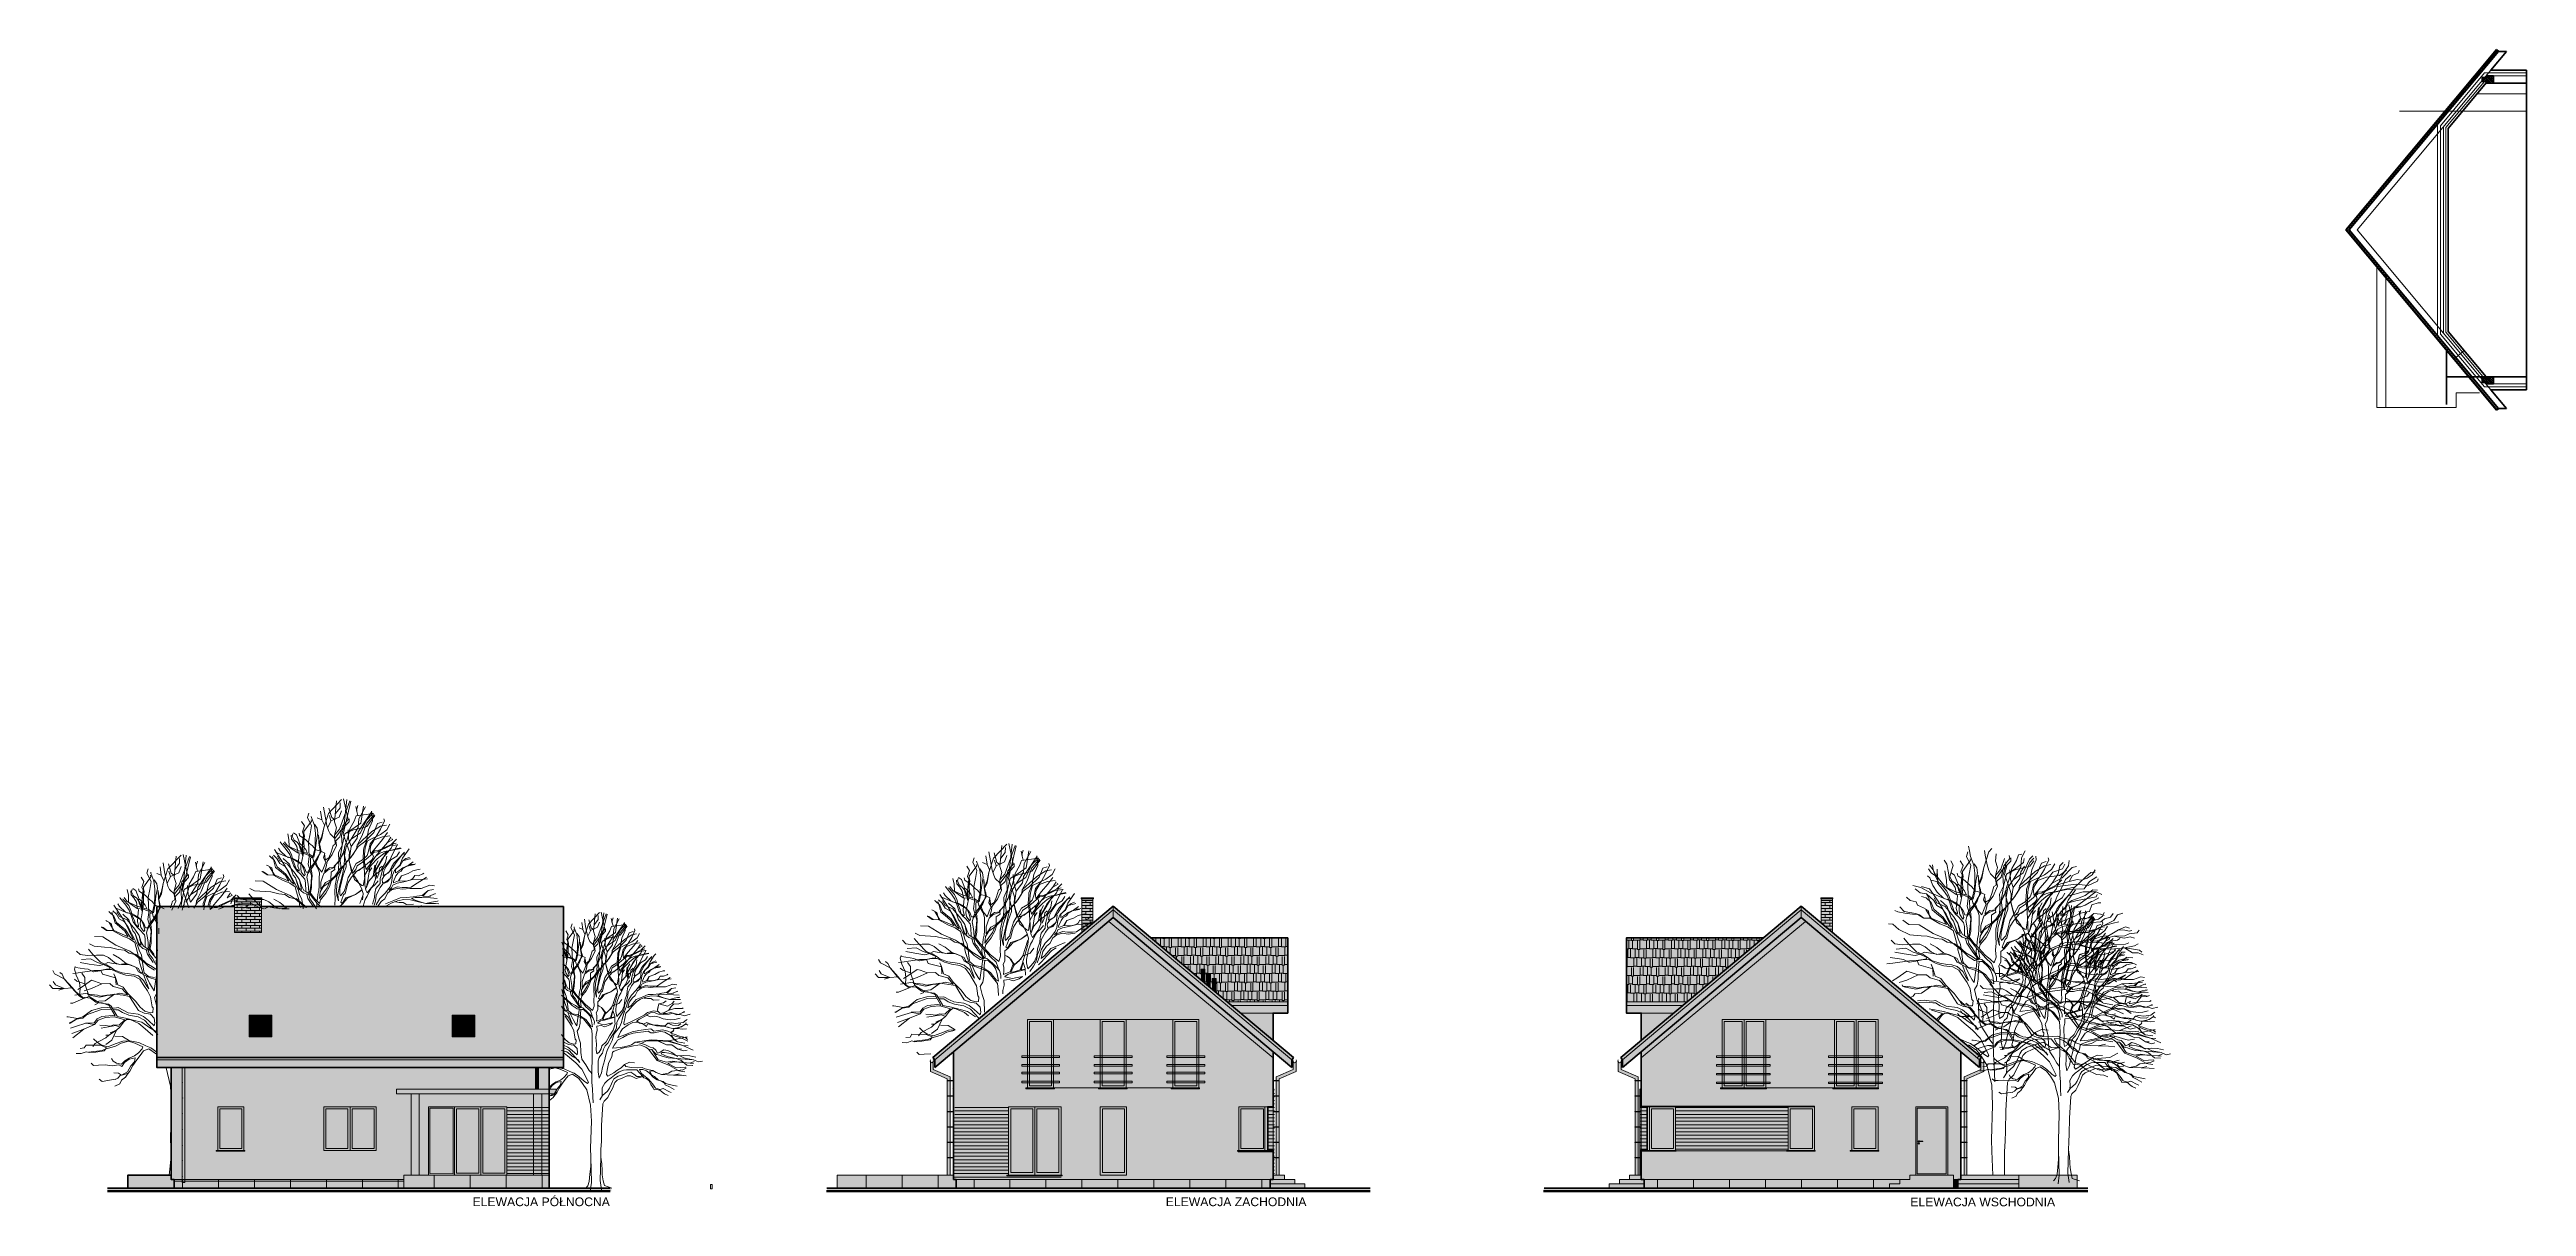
# Model space of a CAD drawing. Header units: millimetres. Extents: x -13512 to 8923, y -6533 to 5096.
# Drawn here: x -7392 to 1133, y -3149 to 832 of the extents above; entities that cross this region are included whole.
import ezdxf

# ---------------------------------------------------------------- set-up
doc = ezdxf.new("R2010")
doc.units = ezdxf.units.MM
doc.layers.get('0').update_dxf_attribs({"lineweight": 0})
for name, color, linetype, lineweight in [('A-ELEWACJA CIENKA', 11, 'Continuous', 13), ('A-murowane', 3, 'Continuous', 35), ('A-RYS ELEWACJI', 30, 'Continuous', 35), ('A-schody', 2, 'Continuous', 5), ('A-w.ocieplenie', 4, 'BATTING', 5), ('A-wykończenie', 4, 'Continuous', 5), ('B-CEGŁA ale dr', 34, 'Continuous', 0), ('B-CIENIE', 251, 'Continuous', 0), ('B-DACHÓWKA', 250, 'Continuous', 0), ('B-DREWNO', 32, 'Continuous', 0), ('B-materiały', 9, 'Continuous', 0), ('B-opis', 7, 'Continuous', 0), ('B-STOLARKA OKIENNA', 32, 'Continuous', 0), ('B-SZKŁO', 153, 'Continuous', 0), ('C-DACH CIENKA', 191, 'Continuous', 0), ('Layer1', 7, 'Continuous', 0)]:
    doc.layers.add(name, color=color, linetype=linetype, lineweight=lineweight)
doc.layers.add('B-BIAŁY ELEM', color=7, linetype='Continuous', lineweight=0, true_color=0xf0f0f0)
doc.styles.get("Standard").update_dxf_attribs({"font": 'arial.ttf'})
doc.linetypes.add('BATTING', pattern='A,0.00254,-2.54,[134,ltypeshp.shx,S=2.54,R=0,X=-2.54,Y=0],-5.08,[134,ltypeshp.shx,S=2.54,R=180,X=2.54,Y=0],-2.54', length=10.16254)
pattern_1 = [(0, (0, 0), (0, 12), [])]
pattern_2 = [(0, (8985.34, 2658.096), (0, 6.985), [5.08, -1.905]), (90, (8985.34, 2658.096), (-6.985, 4e-16), [5.08, -1.905])]
pattern_3 = [(45, (-2274.444, -3292.6694), (-3.535534, 3.535534), []), (45, (-2270.919, -3292.6694), (-3.535534, 3.535534), [5, -2.5])]

msp = doc.modelspace()

# ---------------------------------------------------------------- texts
at = {"layer": 'B-opis', "char_height": 30, "attachment_point": 1}
for s, width, insert in [('ELEWACJA PÓŁNOCNA', 1113.5761, (-5935.79, -3117.87)), ('ELEWACJA ZACHODNIA', 1113.5761, (-3550.1, -3117.87)), ('ELEWACJA WSCHODNIA', 592.8252, (-987.55, -3118.43))]:
    msp.add_mtext_dynamic_manual_height_columns(s, width=width, gutter_width=12.5, heights=[0], dxfattribs=dict(at, insert=insert))

# ---------------------------------------------------------------- blocks, each defined once
blk = doc.blocks.new('A$C3A4D36EB')
at = {"layer": 'B-STOLARKA OKIENNA', "true_color": 0x636466, "transparency": 33554687}
h = blk.add_hatch(color=251, dxfattribs=at)
h.dxf.hatch_style = 1
h.paths.add_polyline_path([(21, 331.3), (79.3, 356.6), (79.3, 389.8, -0.536675), (69.3, 389.8), (69.3, 363.2), (11, 337.9), (11, 0), (21, 0)])
at = {"layer": 'A-ELEWACJA CIENKA'}
for p, q in [((69.3, 363.2), (11, 337.9)), ((79.3, 356.6), (21, 331.3)), ((69.3, 389.8), (69.3, 363.2)), ((79.3, 389.8), (79.3, 356.6)), ((11, 337.9), (11, 0)), ((21, 331.3), (21, 0))]:
    blk.add_line(p, q, dxfattribs=at)
blk.add_arc((74.3, 393.1), 6, 145.18565, 33.40956, dxfattribs=at)
blk = doc.blocks.new('A$C78E45FC7')
at = {"layer": 'A-ELEWACJA CIENKA'}
h = blk.add_hatch(dxfattribs=at)
h.set_pattern_fill('ANGLE', color=256)
h.set_pattern_definition(pattern_2)
h.paths.add_polyline_path([(10, -51.9), (0, -51.9), (0, -53.1), (10, -53.1)])
h.paths.add_polyline_path([(0, -51.9), (-1.1, -51.9), (-1.1, -53.1), (0, -53.1)])
h.paths.add_polyline_path([(11.1, -51.9), (10, -51.9), (10, -53.1), (11.1, -53.1)])
h = blk.add_hatch(dxfattribs=at)
h.set_pattern_fill('ANGLE', color=256)
h.set_pattern_definition([(0, (8985.34, 2551.525), (0, 6.985), [5.08, -1.905]), (90, (8985.34, 2551.525), (-6.985, 4e-16), [5.08, -1.905])])
h.paths.add_polyline_path([(10, -158.4), (0, -158.4), (0, -159.7), (10, -159.7)])
h.paths.add_polyline_path([(0, -158.4), (-1.1, -158.4), (-1.1, -159.7), (0, -159.7)])
h.paths.add_polyline_path([(11.1, -158.4), (10, -158.4), (10, -159.7), (11.1, -159.7)])
h = blk.add_hatch(dxfattribs=at)
h.set_pattern_fill('ANGLE', color=256)
h.set_pattern_definition([(0, (8985.6306, 2604.956), (0, 6.985), [5.08, -1.905]), (90, (8985.6306, 2604.956), (-6.985, 4e-16), [5.08, -1.905])])
h.paths.add_polyline_path([(10.3, -105), (0.3, -105), (0.3, -106.3), (10.3, -106.3)])
h.paths.add_polyline_path([(0.3, -105), (-0.8, -105), (-0.8, -106.3), (0.3, -106.3)])
h.paths.add_polyline_path([(11.4, -105), (10.3, -105), (10.3, -106.3), (11.4, -106.3)])
h = blk.add_hatch(dxfattribs=at)
h.set_pattern_fill('ANGLE', color=256)
h.set_pattern_definition([(0, (8985.34, 2497.531), (0, 6.985), [5.08, -1.905]), (90, (8985.34, 2497.531), (-6.985, 4e-16), [5.08, -1.905])])
h.paths.add_polyline_path([(10, -212.4), (0, -212.4), (0, -213.7), (10, -213.7)])
h.paths.add_polyline_path([(0, -212.4), (-1.1, -212.4), (-1.1, -213.7), (0, -213.7)])
h.paths.add_polyline_path([(11.1, -212.4), (10, -212.4), (10, -213.7), (11.1, -213.7)])
h = blk.add_hatch(dxfattribs=at)
h.set_pattern_fill('ANGLE', color=256)
h.set_pattern_definition([(0, (8985.34, 2442.893), (0, 6.985), [5.08, -1.905]), (90, (8985.34, 2442.893), (-6.985, 4e-16), [5.08, -1.905])])
h.paths.add_polyline_path([(10, -267.1), (0, -267.1), (0, -268.3), (10, -268.3)])
h.paths.add_polyline_path([(0, -267.1), (-1.1, -267.1), (-1.1, -268.3), (0, -268.3)])
h.paths.add_polyline_path([(11.1, -267.1), (10, -267.1), (10, -268.3), (11.1, -268.3)])
h = blk.add_hatch(dxfattribs=at)
h.set_pattern_fill('ANGLE', color=256)
h.set_pattern_definition([(0, (8985.34, 2389.703), (0, 6.985), [5.08, -1.905]), (90, (8985.34, 2389.703), (-6.985, 4e-16), [5.08, -1.905])])
h.paths.add_polyline_path([(10, -320.3), (0, -320.3), (0, -321.5), (10, -321.5)])
h.paths.add_polyline_path([(0, -320.3), (-1.1, -320.3), (-1.1, -321.5), (0, -321.5)])
h.paths.add_polyline_path([(11.1, -320.3), (10, -320.3), (10, -321.5), (11.1, -321.5)])
h = blk.add_hatch(dxfattribs=at)
h.set_pattern_fill('ANGLE', color=256)
h.set_pattern_definition([(0, (8985.34, 2334.3265), (0, 6.985), [5.08, -1.905]), (90, (8985.34, 2334.3265), (-6.985, 4e-16), [5.08, -1.905])])
h.paths.add_polyline_path([(10, -375.6), (0, -375.6), (0, -376.9), (10, -376.9)])
h.paths.add_polyline_path([(0, -375.6), (-1.1, -375.6), (-1.1, -376.9), (0, -376.9)])
h.paths.add_polyline_path([(11.1, -375.6), (10, -375.6), (10, -376.9), (11.1, -376.9)])
at = {"layer": 'B-STOLARKA OKIENNA', "true_color": 0x636466, "transparency": 33554687}
h = blk.add_hatch(color=251, dxfattribs=at)
h.dxf.hatch_style = 1
h.paths.add_polyline_path([(10, 0), (0, 0), (0, -395.6), (10, -395.6)])
at = {"layer": 'A-ELEWACJA CIENKA'}
blk.add_lwpolyline([(0, 0), (10, 0), (10, -395.6), (0, -395.6)], close=True, dxfattribs=at)
blk = doc.blocks.new('A$C4FF02D7B')
at = {"layer": 'B-STOLARKA OKIENNA', "true_color": 0x636466, "transparency": 33554687}
h = blk.add_hatch(color=251, dxfattribs=at)
h.dxf.hatch_style = 1
h.paths.add_polyline_path([(0, 105), (-20, 105), (-20, 110), (0, 110), (90, 110), (110, 110), (110, 105), (90, 105)])
h = blk.add_hatch(color=251, dxfattribs=at)
h.dxf.hatch_style = 1
h.paths.add_polyline_path([(0, 75), (-20, 75), (-20, 80), (0, 80), (90, 80), (110, 80), (110, 75), (90, 75)])
h = blk.add_hatch(color=251, dxfattribs=at)
h.dxf.hatch_style = 1
h.paths.add_polyline_path([(0, 48.9), (-20, 48.9), (-20, 53.9), (0, 53.9), (90, 53.9), (110, 53.9), (110, 48.9), (90, 48.9)])
h = blk.add_hatch(color=251, dxfattribs=at)
h.dxf.hatch_style = 1
h.paths.add_polyline_path([(0, 17.9), (-20, 17.9), (-20, 22.9), (0, 22.9), (90, 22.9), (110, 22.9), (110, 17.9), (90, 17.9)])
at = {"layer": 'A-ELEWACJA CIENKA'}
for points in [[(0, 105), (-20, 105), (-20, 110), (0, 110), (90, 110), (110, 110), (110, 105), (90, 105)], [(0, 75), (-20, 75), (-20, 80), (0, 80), (90, 80), (110, 80), (110, 75), (90, 75)], [(0, 48.9), (-20, 48.9), (-20, 53.9), (0, 53.9), (90, 53.9), (110, 53.9), (110, 48.9), (90, 48.9)], [(0, 17.9), (-20, 17.9), (-20, 22.9), (0, 22.9), (90, 22.9), (110, 22.9), (110, 17.9), (90, 17.9)]]:
    blk.add_lwpolyline(points, close=True, dxfattribs=at)
blk = doc.blocks.new('A$C59963C6C')
at = {"layer": 'B-STOLARKA OKIENNA', "true_color": 0x636466, "transparency": 33554687}
h = blk.add_hatch(color=251, dxfattribs=at)
h.dxf.hatch_style = 1
h.paths.add_polyline_path([(0, 105), (-20, 105), (-20, 110), (0, 110), (90, 110), (165, 110), (165, 105), (90, 105)])
h = blk.add_hatch(color=251, dxfattribs=at)
h.dxf.hatch_style = 1
h.paths.add_polyline_path([(0, 75), (-20, 75), (-20, 80), (0, 80), (90, 80), (165, 80), (165, 75), (90, 75)])
h = blk.add_hatch(color=251, dxfattribs=at)
h.dxf.hatch_style = 1
h.paths.add_polyline_path([(0, 45), (-20, 45), (-20, 50), (0, 50), (90, 50), (165, 50), (165, 45), (90, 45)])
h = blk.add_hatch(color=251, dxfattribs=at)
h.dxf.hatch_style = 1
h.paths.add_polyline_path([(0, 15), (-20, 15), (-20, 20), (0, 20), (90, 20), (165, 20), (165, 15), (90, 15)])
at = {"layer": 'A-ELEWACJA CIENKA'}
for points in [[(0, 105), (-20, 105), (-20, 110), (0, 110), (90, 110), (165, 110), (165, 105), (90, 105)], [(0, 75), (-20, 75), (-20, 80), (0, 80), (90, 80), (165, 80), (165, 75), (90, 75)], [(0, 45), (-20, 45), (-20, 50), (0, 50), (90, 50), (165, 50), (165, 45), (90, 45)], [(0, 15), (-20, 15), (-20, 20), (0, 20), (90, 20), (165, 20), (165, 15), (90, 15)]]:
    blk.add_lwpolyline(points, close=True, dxfattribs=at)
blk = doc.blocks.new('A$C2EBD462E')
at = {"layer": 'B-materiały'}
for p, q in [((-80.3, 908.3), (-42.3, 948.3)), ((-62.3, 883.9), (-56.8, 944.5)), ((-48.4, 862.4), (-18.7, 944.2)), ((-46.8, 924.5), (-46.6, 938.1)), ((-38, 848.4), (-15.6, 943)), ((-36.6, 949.8), (-23.9, 891)), ((-35.7, 869.5), (-27.5, 947.7)), ((-172.1, 846.5), (-180.6, 852.5)), ((-149.2, 872.2), (-157.3, 885)), ((-154.9, 855.3), (-149.2, 872.2)), ((-151.4, 847), (-154.9, 855.3)), ((-150.5, 856.5), (-129, 886.1)), ((-149.6, 842.6), (-150.5, 856.5)), ((-136.5, 909.2), (-140.3, 896.1)), ((-140.3, 896.1), (-128.5, 872.2)), ((-128.5, 872.2), (-132.4, 849.2)), ((-129, 886.1), (-130, 890.2)), ((-129, 896.1), (-129.5, 899.2)), ((-120.2, 873.5), (-129, 896.1)), ((-117.4, 851.2), (-120.2, 873.5)), ((-112.2, 865.9), (-119.7, 876.9)), ((-114.6, 830.1), (-110.2, 852.5)), ((-110.2, 852.5), (-112.2, 865.9)), ((-99.1, 890.2), (-112.1, 895.4)), ((-99.1, 890.7), (-102.9, 914.4)), ((-91.9, 874.3), (-99.1, 890.2)), ((-93.8, 866.9), (-98.9, 843.3)), ((-98.6, 837.2), (-93.8, 866.9)), ((-89.6, 900.2), (-93.9, 926.1)), ((-93.8, 866.9), (-80.3, 908.3)), ((-84.5, 873.8), (-89.6, 900.2)), ((-80.2, 858.9), (-84.5, 873.8)), ((-82.1, 867.3), (-72.8, 885.8)), ((-75.5, 849.5), (-80.2, 858.9)), ((-70.8, 895.9), (-78.9, 923.4)), ((-72.8, 885.8), (-77.5, 902.3)), ((-72.8, 886.4), (-48.9, 897.7)), ((-61.6, 889.6), (-70.8, 895.9)), ((-62.5, 845.3), (-56.8, 866.6)), ((-62.5, 845.3), (-48.4, 862.4)), ((-56.8, 866.6), (-62.3, 883.9)), ((-61.7, 835.9), (-45.5, 858.5)), ((-59.5, 907.5), (-46.8, 924.5)), ((-48.9, 897.7), (-42.2, 915.6)), ((-40, 871.7), (-47.5, 841.4)), ((-45.5, 858.5), (-21.2, 883.9)), ((-42.4, 845.8), (-35.7, 869.5)), ((-23.9, 891), (-40, 871.7)), ((-9.9, 863.6), (-33.2, 849.2)), ((-7.9, 861.4), (-31.4, 850.3)), ((-22.2, 835.1), (-23.9, 860.6)), ((-21.3, 850.3), (-18.9, 864.3)), ((-21.2, 883.9), (-21.2, 892.9)), ((-21.2, 892.9), (-21.2, 883.9)), ((-18.9, 864.3), (-6.5, 885.8)), ((-15.4, 834), (5.2, 867.7)), ((11.7, 852.5), (-15.4, 834)), ((12.7, 879.9), (-9.9, 863.6)), ((13.7, 865.5), (-7.9, 861.4)), ((-6.5, 885.8), (-0.4, 901)), ((1.4, 915.6), (-1.5, 927.7)), ((-0.4, 901), (49, 907.5)), ((0.5, 917), (4.6, 930.9)), ((4.6, 902.3), (0.5, 917)), ((1.9, 817.3), (43.9, 855.8)), ((2.4, 837.3), (5.2, 855.5)), ((5.2, 855.5), (44.5, 913.6)), ((5.2, 867.7), (7.2, 892.9)), ((7.2, 892.9), (26, 926.7)), ((28.7, 888.8), (11.7, 852.5)), ((20.4, 928.9), (12.7, 879.9)), ((29.5, 870.7), (13.7, 865.5)), ((15.4, 843.3), (29.5, 879.9)), ((50.3, 853.3), (23, 827)), ((48.4, 908.4), (28.7, 888.8)), ((29, 829.2), (34.9, 860.6)), ((29.5, 879.9), (51, 904.8)), ((53, 902.2), (29.5, 870.7)), ((34.9, 860.6), (46.5, 886.9)), ((46.5, 886.9), (43.8, 914.6)), ((43.9, 855.8), (69.1, 871.7)), ((60.6, 878.8), (50.3, 853.3)), ((56.6, 841.6), (68.9, 862.6)), ((73.6, 882.9), (60.6, 878.8)), ((68.9, 862.6), (80.1, 886.9)), ((69.1, 871.7), (85.9, 874.7)), ((87.7, 861.4), (69.1, 847.3)), ((75.2, 833.1), (89.5, 852.9)), ((80.1, 886.9), (78.4, 892.9)), ((96.2, 876.9), (87.7, 861.4)), ((-250.1, 786.1), (-248.3, 785.5)), ((-248.3, 785.5), (-235.1, 773.3)), ((-237.9, 775.6), (-240.8, 784.1)), ((-238, 788), (-227.9, 778.6)), ((-231.7, 753.4), (-237.9, 775.6)), ((-235.1, 773.3), (-227.5, 755.1)), ((-216.3, 776.3), (-235, 804.2)), ((-201.8, 784.3), (-231.7, 796.9)), ((-227.9, 778.6), (-219.7, 764.9)), ((-226.5, 785.5), (-219.3, 772.2)), ((-218.9, 800.6), (-223.6, 808.3)), ((-219.3, 772.2), (-197.4, 762.2)), ((-201.8, 784.3), (-218.9, 800.6)), ((-216.7, 824.2), (-218.5, 826.3)), ((-201.2, 805), (-216.7, 824.2)), ((-204.2, 757), (-216.3, 776.3)), ((-209.8, 822.5), (-208.3, 821)), ((-191.9, 762.2), (-209.7, 778.5)), ((-208.3, 821), (-192.7, 803.5)), ((-198.4, 815.9), (-206.1, 826.2)), ((-191.6, 781.2), (-201.8, 784.3)), ((-191.3, 790.2), (-201.2, 805)), ((-181, 803.8), (-198.4, 815.9)), ((-198.4, 782.7), (-182.1, 779.2)), ((-196.9, 849.6), (-193.7, 833.2)), ((-193.7, 833.2), (-192.9, 812.9)), ((-192.9, 812.9), (-170.9, 802.4)), ((-192.7, 803.5), (-186.2, 789.2)), ((-176.4, 774.3), (-191.6, 781.2)), ((-184.7, 772.4), (-191.3, 790.2)), ((-185.7, 833.9), (-187, 845.3)), ((-186.2, 789.2), (-181.4, 772.5)), ((-178.2, 825.7), (-185.7, 833.9)), ((-179.8, 756.9), (-184.7, 772.4)), ((-182.3, 850), (-184.4, 842.5)), ((-184.4, 842.5), (-178.9, 831.2)), ((-182.1, 779.2), (-168.5, 772.3)), ((-181.4, 772.5), (-176.6, 759.8)), ((-167.9, 794.7), (-181, 803.8)), ((-178.9, 831.2), (-169.2, 824.2)), ((-170.7, 813.6), (-178.2, 825.7)), ((-156.5, 761.4), (-176.4, 774.3)), ((-162.5, 822.2), (-172.1, 846.5)), ((-170.9, 802.4), (-155.7, 797.8)), ((-168.1, 799.1), (-170.7, 813.6)), ((-169.2, 824.2), (-159.4, 810)), ((-168.5, 772.3), (-157.7, 763.6)), ((-164.5, 791.4), (-168.1, 799.1)), ((-151.2, 793.4), (-167.9, 794.7)), ((-167.6, 756.7), (-166.3, 772.9)), ((-166.3, 772.9), (-164.5, 791.4)), ((-165.3, 822.1), (-161.6, 807.1)), ((-162.8, 844.4), (-164.6, 851.4)), ((-144.9, 832.1), (-162.8, 844.4)), ((-154.5, 815.1), (-162.5, 822.2)), ((-161.6, 807.1), (-156.2, 795.5)), ((-159.4, 810), (-155.6, 793.8)), ((-156.2, 770.9), (-159.2, 759.7)), ((-156.2, 795.5), (-154.9, 787.2)), ((-151.7, 794.5), (-156.2, 770.9)), ((-155.7, 797.8), (-140, 793.1)), ((-155.6, 793.8), (-155.5, 811.7)), ((-155.5, 811.7), (-153.1, 825.2)), ((-154.9, 787.2), (-154.3, 806.2)), ((-145.3, 804.7), (-154.5, 815.1)), ((-154.3, 806.2), (-154.2, 825.2)), ((-154.2, 825.2), (-151.4, 847)), ((-153.1, 825.2), (-149.6, 842.6)), ((-149.9, 810.2), (-151.7, 794.5)), ((-137.6, 788.7), (-151.2, 793.4)), ((-148.5, 844.3), (-150.3, 826.9)), ((-150.3, 826.9), (-149.9, 810.2)), ((-140, 793.1), (-145.3, 804.7)), ((-132.3, 820.1), (-144.9, 832.1)), ((-135.3, 783.7), (-138.1, 763)), ((-124.6, 780.7), (-137.6, 788.7)), ((-132.4, 849.2), (-136.9, 826.2)), ((-136.9, 826.2), (-135.3, 783.7)), ((-136.6, 792.6), (-121.8, 782.4)), ((-126.6, 815.8), (-132.3, 820.1)), ((-131.8, 779.4), (-124.6, 783.4)), ((-131.2, 754.8), (-131.8, 779.4)), ((-116.2, 803.2), (-126.6, 815.8)), ((-124.6, 783.4), (-118.6, 810.4)), ((-122.7, 772.3), (-124.6, 780.7)), ((-115.9, 769.1), (-124, 757.2)), ((-110.4, 751.4), (-122.7, 772.3)), ((-121.8, 782.4), (-117.9, 802.1)), ((-121.4, 765.1), (-110.7, 783.8)), ((-118.6, 810.4), (-118, 830)), ((-118, 830), (-117.4, 851.2)), ((-117.9, 802.1), (-114.6, 830.1)), ((-117.1, 770.8), (-110.5, 753.6)), ((-103.9, 800.7), (-116.2, 803.2)), ((-111.1, 777.1), (-115.9, 769.1)), ((-104.8, 794.6), (-111.1, 777.1)), ((-110.7, 783.8), (-101, 799.1)), ((-106.4, 825.1), (-108.4, 846.3)), ((-108.4, 846.3), (-107.4, 822.9)), ((-107.4, 822.9), (-103.9, 800.7)), ((-98.9, 843.3), (-106.4, 825.1)), ((-106, 820.8), (-98.6, 837.2)), ((-101, 799.1), (-106, 820.8)), ((-102.9, 809.1), (-104.8, 794.6)), ((-90.8, 794.3), (-103.9, 800.7)), ((-94.4, 780.3), (-90.8, 794.3)), ((-87.4, 768.7), (-94.4, 780.3)), ((-92.7, 756.3), (-87.4, 768.7)), ((-90.7, 788.2), (-89.2, 773.7)), ((-89.2, 773.7), (-78.8, 780.7)), ((-84.1, 770.5), (-87.1, 754.8)), ((-69, 790.4), (-84.1, 770.5)), ((-78.8, 780.7), (-72.5, 797)), ((-61.7, 835.9), (-75.5, 849.5)), ((-72.5, 797), (-66.8, 816.2)), ((-57.3, 816.4), (-69, 790.4)), ((-66.8, 816.2), (-60.8, 819.7)), ((-63.7, 757), (-47.8, 772.5)), ((-62.2, 833.1), (-62.5, 845.3)), ((-62.5, 756.5), (-47.4, 775.3)), ((-60.8, 819.7), (-61.7, 835.9)), ((-47.5, 841.4), (-59.3, 829.8)), ((-59.3, 829.8), (-57.3, 816.4)), ((-28.2, 769.7), (-54.1, 732.1)), ((-51.6, 745.6), (-50, 770.2)), ((-51.2, 795.3), (-41.1, 816.8)), ((-50, 770.2), (-51.2, 795.3)), ((-47.8, 772.5), (-40, 793.4)), ((-43.4, 797.8), (-47.5, 780.4)), ((-47.5, 780.4), (-44.7, 758.1)), ((-47.4, 775.3), (-39.4, 790.6)), ((-40.5, 815.7), (-43.4, 797.8)), ((-41.1, 816.8), (-42.4, 845.8)), ((-33.2, 849.2), (-40.5, 815.7)), ((-39.4, 790.6), (-35.3, 805.2)), ((-27.7, 819.9), (-38, 848.4)), ((-35.1, 797.4), (-33.7, 810.9)), ((-34, 777.9), (-35.1, 797.4)), ((-34.6, 758.9), (-34, 777.9)), ((-34.1, 760.6), (-19, 779.4)), ((-33.7, 810.9), (-27.5, 830.6)), ((-29.3, 813.2), (-33.7, 787.4)), ((-33.7, 787.4), (-29.3, 767.4)), ((-15.4, 834), (-29.3, 813.2)), ((-29.3, 767.4), (-29, 755.1)), ((-15.7, 781.7), (-28.2, 769.7)), ((-20.2, 796.6), (-27.7, 819.9)), ((-27.5, 830.6), (-21.3, 850.3)), ((-15.4, 812.9), (-22.2, 835.1)), ((-21.7, 775.4), (-20.2, 796.6)), ((-16.8, 758.2), (-21.7, 775.4)), ((-21.2, 773.3), (-15.4, 812.9)), ((-13.6, 740.8), (-21.2, 773.3)), ((-19, 779.4), (-10.3, 789.1)), ((-6, 795.9), (-15.7, 781.7)), ((-15.4, 812.9), (2.4, 837.3)), ((-10.3, 789.1), (0.5, 806.7)), ((4.8, 813.5), (-6, 795.9)), ((-0.7, 764.2), (17.5, 775.3)), ((0.5, 806.7), (1.9, 817.3)), ((1.9, 817.3), (15.4, 843.3)), ((17.6, 768.6), (2.2, 758.1)), ((23, 827), (4.8, 813.5)), ((17.5, 775.3), (30.5, 787.9)), ((34, 781.8), (17.6, 768.6)), ((19.1, 778.1), (20.7, 801.6)), ((22.5, 751.9), (19.1, 778.1)), ((20.7, 801.6), (21.1, 808.9)), ((21.1, 808.9), (29, 829.2)), ((25, 809), (23.2, 791.1)), ((23.2, 791.1), (23.2, 767)), ((31.5, 829.2), (25, 809)), ((25.7, 759.8), (48.6, 778.8)), ((30.5, 787.9), (34.7, 800.3)), ((69.1, 847.3), (31.5, 829.2)), ((51.1, 796.6), (34, 781.8)), ((34.7, 800.3), (39.8, 821.1)), ((37, 740.8), (40, 768.2)), ((40.5, 813.8), (39.7, 801.5)), ((39.7, 801.5), (41.1, 792.1)), ((39.8, 821.1), (56.6, 841.6)), ((40, 768.2), (49.3, 783.3)), ((51.1, 832.2), (40.5, 813.8)), ((40.6, 763.6), (55.2, 784.6)), ((41.1, 792.1), (52, 801.3)), ((59.9, 777.5), (43, 760.3)), ((43.2, 794.9), (57.3, 812.6)), ((49.3, 783.3), (45.5, 794.5)), ((74.6, 841.4), (51.1, 832.2)), ((60.6, 797.7), (51.1, 796.6)), ((52, 801.3), (60.4, 800.4)), ((52.9, 741.5), (73.6, 778.2)), ((55.2, 784.6), (89.7, 825.1)), ((55.2, 784.6), (65, 793.2)), ((55.8, 744.8), (88.4, 799.4)), ((55.8, 760), (62.3, 772.2)), ((57.3, 812.6), (75.2, 833.1)), ((73.5, 789), (59.9, 777.5)), ((60.4, 800.4), (81.9, 810.4)), ((96.2, 814.8), (60.6, 797.7)), ((65, 793.2), (80.6, 798.6)), ((88.4, 799.4), (73.5, 789)), ((73.6, 778.2), (100, 808.8)), ((96.3, 843.7), (74.6, 841.4)), ((80.6, 798.6), (128.1, 807.6)), ((80.6, 798.6), (101.1, 802.5)), ((81.9, 810.4), (100.1, 819.2)), ((83.8, 757.4), (97.3, 776.2)), ((83.9, 767.1), (86.9, 785.5)), ((98.9, 775.2), (85.5, 756.3)), ((108.4, 803.2), (88.4, 799.4)), ((89.7, 825.1), (99.1, 839.9)), ((89.7, 825.1), (104.5, 833.1)), ((118.9, 817.6), (96.2, 814.8)), ((97.3, 776.2), (103.1, 789.7)), ((116, 785.5), (98.9, 775.2)), ((100, 808.8), (108.3, 829)), ((100.1, 819.2), (115.4, 834.2)), ((100.1, 819.2), (113.7, 823.1)), ((101.1, 802.5), (113.9, 806.2)), ((101.5, 836.4), (103, 834.7)), ((103.1, 789.7), (116, 814.8)), ((108.7, 766.4), (125.1, 783.6)), ((131, 790.4), (112.1, 764.8)), ((113.9, 806.2), (126.7, 809.2)), ((116, 814.8), (117.8, 818.7)), ((123.5, 797.7), (116, 785.5)), ((124.5, 760.1), (132.4, 779.3)), ((125.1, 783.6), (137, 796.1)), ((133.2, 772.6), (125.7, 759)), ((141.4, 793.3), (131, 790.4)), ((132.4, 779.3), (146.4, 800.3)), ((142, 778.4), (133.2, 772.6)), ((152.6, 777.4), (133.2, 772.6)), ((137, 796.1), (137.8, 797.2)), ((152, 781.9), (142, 778.4)), ((146.4, 800.3), (151.9, 806.6)), ((148.6, 759), (163.3, 769.7)), ((155.6, 778), (152.6, 777.4)), ((-292, 686.5), (-305.5, 693.2)), ((-261.8, 683.9), (-292, 686.5)), ((-290.5, 714.3), (-266.9, 713.4)), ((-270, 741.3), (-271.3, 741.3)), ((-271, 741.8), (-266, 740.2)), ((-256.3, 732.1), (-270, 741.3)), ((-266.9, 713.4), (-229.5, 690.1)), ((-266, 740.2), (-254.1, 731.6)), ((-245.6, 683.2), (-261.8, 683.9)), ((-255.3, 758.9), (-257.9, 760.1)), ((-237.3, 730.9), (-256.3, 732.1)), ((-242.9, 752), (-255.3, 758.9)), ((-254.1, 731.6), (-237.3, 731.5)), ((-249.1, 754.6), (-235.1, 731.5)), ((-222.5, 677.1), (-245.6, 683.2)), ((-237.3, 731.5), (-242.9, 752)), ((-211.8, 716.5), (-237.3, 730.9)), ((-235.1, 731.5), (-220.4, 725.2)), ((-219.2, 743.1), (-231.7, 753.4)), ((-229.5, 690.1), (-189.5, 672.9)), ((-227.5, 755.1), (-202.2, 733.7)), ((-220.4, 725.2), (-204.6, 718.3)), ((-219.7, 764.9), (-204.4, 756.3)), ((-203.8, 730.1), (-219.2, 743.1)), ((-190.9, 708), (-211.8, 716.5)), ((-204.6, 718.3), (-193.9, 714.1)), ((-204.4, 756.3), (-194.5, 741.5)), ((-178.9, 705.2), (-204.2, 757)), ((-193.9, 714.1), (-203.8, 730.1)), ((-202.2, 733.7), (-187.2, 711.5)), ((-197.4, 762.2), (-175.1, 735.9)), ((-194.5, 741.5), (-185.1, 723.3)), ((-180.9, 731.2), (-191.9, 762.2)), ((-175.6, 697.8), (-190.9, 708)), ((-187.2, 711.5), (-178.9, 705.2)), ((-185.1, 723.3), (-178.1, 711.2)), ((-174.5, 723.5), (-180.9, 731.2)), ((-169.4, 742.1), (-179.8, 756.9)), ((-178.1, 711.2), (-167, 690.2)), ((-176.6, 759.8), (-172.9, 748.7)), ((-171.3, 683.4), (-175.6, 697.8)), ((-175.1, 735.9), (-162.8, 717.4)), ((-174.5, 723.5), (-163.8, 694.1)), ((-169.7, 706.9), (-174.5, 723.5)), ((-172.9, 748.7), (-164.4, 742.2)), ((-164.3, 657.3), (-171.3, 683.4)), ((-164.8, 691.9), (-169.7, 706.9)), ((-161.4, 734.5), (-169.4, 742.1)), ((-164.5, 746.7), (-167.6, 756.7)), ((-167, 690.2), (-162.7, 675.8)), ((-151.7, 680.5), (-164.8, 691.9)), ((-164.4, 742.2), (-164.5, 746.7)), ((-163.8, 694.1), (-157.3, 690.1)), ((-162.8, 717.4), (-156.6, 698.8)), ((-157.3, 690.1), (-162.8, 717.4)), ((-147.6, 719.7), (-161.4, 734.5)), ((-159.2, 759.7), (-159.6, 750.7)), ((-159.6, 750.7), (-158.2, 740.7)), ((-158.2, 740.7), (-149.5, 728.6)), ((-157.7, 763.6), (-149, 752.1)), ((-156.6, 698.8), (-150.7, 687.3)), ((-150.6, 747), (-156.5, 761.4)), ((-150.7, 687.3), (-144.5, 683.5)), ((-146.8, 732.6), (-150.6, 747)), ((-149.5, 728.6), (-146.8, 732.6)), ((-149, 752.1), (-144.2, 739.9)), ((-145.7, 708.6), (-147.6, 719.7)), ((-145.1, 685.2), (-145.7, 708.6)), ((-144.5, 683.5), (-133.7, 676.5)), ((-144.2, 739.9), (-139.2, 739.5)), ((-139.1, 735.6), (-141.6, 724.9)), ((-141.6, 724.9), (-139, 711)), ((-139.2, 739.5), (-133.3, 751.4)), ((-133.7, 743.6), (-139.1, 735.6)), ((-139, 711), (-137, 697.7)), ((-138.1, 763), (-128.3, 730.3)), ((-137, 697.7), (-136.5, 678.4)), ((-130, 707.9), (-133.8, 682.1)), ((-133.8, 682.1), (-119.4, 663.5)), ((-124, 757.2), (-133.7, 743.6)), ((-133.3, 751.4), (-121.4, 765.1)), ((-131.6, 681), (-128.6, 695.6)), ((-128.7, 743.7), (-131.2, 754.8)), ((-128.3, 730.3), (-130, 707.9)), ((-127.2, 729.2), (-128.7, 743.7)), ((-128.6, 695.6), (-128.5, 712.4)), ((-128.5, 712.4), (-127.2, 729.2)), ((-110.5, 753.6), (-99, 740)), ((-106.2, 738.1), (-110.4, 751.4)), ((-110.2, 676), (-107.7, 687.2)), ((-107.7, 687.2), (-106.9, 699.5)), ((-106.9, 699.5), (-106.3, 721.9)), ((-106.3, 721.9), (-106.2, 738.1)), ((-103.7, 682.9), (-105.5, 664.4)), ((-94, 698.7), (-103.7, 682.9)), ((-101.6, 710.8), (-101.7, 690.7)), ((-101.7, 690.7), (-95.2, 699.3)), ((-95.9, 728.3), (-101.6, 710.8)), ((-99, 740), (-92.7, 756.3)), ((-93.3, 736.2), (-95.9, 728.3)), ((-95.2, 699.3), (-88.2, 710.1)), ((-94.1, 680.3), (-83.9, 695.1)), ((-78.1, 710.3), (-94, 698.7)), ((-82.4, 745.4), (-93.3, 736.2)), ((-87.1, 754.8), (-91.2, 741.8)), ((-91.2, 741.8), (-77.5, 751.7)), ((-88.2, 710.1), (-72.2, 718.8)), ((-77.3, 698.6), (-87.4, 679.4)), ((-83.9, 695.1), (-73.3, 719.4)), ((-63, 752.6), (-82.4, 745.4)), ((-68.3, 718.9), (-78.1, 710.3)), ((-77.5, 751.7), (-61.3, 753.7)), ((-72.1, 714.4), (-77.3, 698.6)), ((-73.3, 719.4), (-72.7, 739.5)), ((-72.7, 739.5), (-61.7, 747.6)), ((-72.2, 718.8), (-60.7, 729.2)), ((-54.1, 732.1), (-68.3, 718.9)), ((-61.7, 747.6), (-63.7, 757)), ((-61.3, 753.7), (-62.5, 756.5)), ((-61.6, 681.3), (-61.2, 701.8)), ((-61.2, 701.8), (-56.2, 725.9)), ((-60.7, 729.2), (-47.3, 749.6)), ((-56.2, 704.7), (-57.4, 684.6)), ((-57.4, 684.6), (-55.9, 672.3)), ((-56.2, 725.9), (-51.6, 745.6)), ((-51.1, 723.8), (-56.2, 704.7)), ((-53.2, 675.7), (-48.2, 698.8)), ((-43.8, 745.8), (-51.1, 723.8)), ((-48.2, 698.8), (-43.7, 718.4)), ((-47.5, 692.1), (-47.7, 677)), ((-42.9, 710.6), (-47.5, 692.1)), ((-47.3, 749.6), (-34.1, 760.6)), ((-45.9, 671.5), (-35, 684)), ((-44.7, 758.1), (-43.8, 745.8)), ((-43.7, 718.4), (-39.1, 737.5)), ((-38.9, 728.1), (-42.9, 710.6)), ((-39.1, 737.5), (-34.6, 758.9)), ((-29, 755.1), (-38.9, 728.1)), ((-35, 684), (-28.8, 704.8)), ((-29.5, 688.6), (-32.1, 678.5)), ((-27.5, 697.6), (-29.5, 688.6)), ((-28.8, 704.8), (-23.7, 724)), ((-23.4, 710), (-27.5, 697.6)), ((-23.7, 724), (-12.5, 742.7)), ((-13.7, 725.3), (-23.4, 710)), ((-9.4, 732.7), (-16.8, 758.2)), ((1.5, 742.5), (-13.7, 725.3)), ((-12.5, 742.7), (-0.7, 764.2)), ((-1.9, 746.9), (-9.6, 738.8)), ((-9.6, 738.8), (7, 744.8)), ((4.5, 714.1), (-9.4, 732.7)), ((-8.9, 729.6), (-5.1, 718.3)), ((-5.1, 718.3), (5.1, 710.2)), ((16.5, 690.1), (-2.4, 675.3)), ((-2.4, 675.3), (14.6, 686.9)), ((2.2, 758.1), (-1.9, 746.9)), ((25.2, 757), (1.5, 742.5)), ((15, 693.7), (4.5, 714.1)), ((5.1, 710.2), (15.4, 701.5)), ((7, 744.8), (25.7, 759.8)), ((19.9, 678.1), (15, 693.7)), ((15.4, 701.5), (19.3, 700.5)), ((19.3, 700.5), (23.7, 724.6)), ((23.7, 724.6), (22.5, 751.9)), ((23.2, 767), (28.2, 747.1)), ((33.3, 746.6), (23.6, 729.6)), ((23.6, 729.6), (24.5, 718.5)), ((24.5, 718.5), (24.3, 703.4)), ((24.3, 703.4), (26.9, 688.4)), ((26.9, 688.4), (31, 680.6)), ((27.7, 694.1), (35.3, 713.4)), ((28.2, 747.1), (40.6, 763.6)), ((28.7, 697.1), (33.3, 715.3)), ((31, 680.6), (47.8, 701.2)), ((43, 760.3), (33.3, 746.6)), ((33.3, 715.3), (37, 740.8)), ((35.3, 713.4), (48.3, 728.6)), ((43.5, 694.4), (36, 681.3)), ((37, 740.8), (44.5, 751.9)), ((53.9, 704.1), (43.5, 694.4)), ((47.8, 701.2), (55.2, 719.8)), ((48.3, 728.6), (53.1, 760)), ((48.3, 728.6), (69.9, 744.8)), ((52.9, 741.5), (55.8, 760)), ((55.2, 719.8), (52.9, 741.5)), ((53.4, 679.5), (55.8, 692.4)), ((62.3, 714.5), (53.9, 704.1)), ((58.6, 721.5), (55.8, 744.8)), ((55.8, 692.4), (67.8, 707.3)), ((68, 696.1), (56.3, 673.5)), ((64.3, 734.5), (58.6, 721.5)), ((66.1, 750.8), (64.3, 734.5)), ((73.6, 757), (66.1, 750.8)), ((67.8, 707.3), (68.5, 721.2)), ((75.6, 705.8), (68, 696.1)), ((68.5, 721.2), (72.1, 734.2)), ((69.9, 744.8), (83.9, 767.1)), ((72.1, 734.2), (74.6, 746)), ((80.6, 730.5), (73.6, 719.7)), ((73.6, 719.7), (74.4, 709.1)), ((74.4, 709.1), (85, 712.2)), ((74.6, 746), (83.8, 757.4)), ((89.7, 712.3), (75.6, 705.8)), ((79.2, 742.2), (77.2, 730.4)), ((77.2, 730.4), (92.7, 737.5)), ((85.5, 756.3), (79.2, 742.2)), ((93.2, 739.2), (80.6, 730.5)), ((83, 679.7), (96.5, 697.9)), ((85, 712.2), (96.5, 721.4)), ((101.2, 688.5), (89.1, 679.3)), ((98.9, 724.5), (89.7, 712.3)), ((92.7, 737.5), (101.7, 755.6)), ((104.6, 752.3), (93.2, 739.2)), ((93.9, 687.8), (117.2, 697.3)), ((100.5, 694.7), (93.9, 687.8)), ((96.5, 697.9), (100.7, 709.2)), ((101.7, 744.6), (98.9, 724.5)), ((104.2, 702), (100.5, 694.7)), ((100.7, 709.2), (104, 730.5)), ((117.3, 692.9), (101.2, 688.5)), ((101.7, 755.6), (108.7, 766.4)), ((104, 730.5), (109.3, 744.1)), ((117.4, 708.5), (104.2, 702)), ((112.1, 764.8), (104.6, 752.3)), ((113, 729.1), (106.2, 713.3)), ((106.2, 713.3), (106.8, 709.4)), ((106.8, 709.4), (120.6, 714.7)), ((109.3, 744.1), (124.5, 760.1)), ((112.5, 748.6), (112.2, 738)), ((112.2, 738), (121.1, 742.7)), ((125.7, 759), (112.5, 748.6)), ((119.5, 737.6), (113, 729.1)), ((117.2, 697.3), (131.2, 695.4)), ((133.5, 690.5), (117.3, 692.9)), ((135.8, 712.3), (117.4, 708.5)), ((128.3, 742.3), (119.5, 737.6)), ((120.6, 714.7), (129.2, 728.9)), ((121.1, 742.7), (133.1, 751.9)), ((126.6, 722.7), (122.9, 714.8)), ((122.9, 714.8), (142.5, 713.6)), ((133.2, 750.2), (128.3, 742.3)), ((129.2, 728.9), (148.6, 735.5)), ((131.2, 695.4), (146.3, 695.3)), ((133.1, 751.9), (148.6, 759)), ((145.3, 757.2), (133.2, 750.2)), ((153, 692.6), (133.5, 690.5)), ((154.7, 716.7), (135.8, 712.3)), ((142.5, 713.6), (156.3, 717.3)), ((166.4, 761.1), (145.3, 757.2)), ((146.3, 695.3), (157.4, 696.7)), ((148.6, 735.5), (162.4, 743.7)), ((151.3, 761.3), (165.3, 761.7)), ((185.5, 693), (153, 692.6)), ((156.3, 717.3), (162.4, 721.9)), ((156.3, 717.3), (195.7, 719.3)), ((157.4, 696.7), (170, 705.4)), ((162.4, 743.7), (177.4, 747.4)), ((162.4, 721.9), (167.2, 729.9)), ((165.3, 761.7), (169.3, 763.2)), ((167.2, 729.9), (178.4, 729.6)), ((170, 705.4), (186.5, 715.8)), ((177.4, 747.4), (183, 748.4)), ((178.4, 729.6), (190.5, 734.4)), ((210.8, 702.3), (185.5, 693)), ((186.5, 715.8), (201.4, 725.3)), ((188.7, 672.9), (205.7, 686.7)), ((190.5, 734.4), (193.5, 737)), ((191, 670.5), (203.3, 683.8)), ((195.7, 719.3), (204.4, 720.1)), ((205.7, 686.7), (221.3, 689.9)), ((223.8, 700.1), (210.8, 702.3)), ((-410.2, 617), (-405.2, 607.8)), ((-405.2, 607.8), (-377.4, 593.4)), ((-383.4, 606.4), (-390.7, 611.8)), ((-377.4, 593.4), (-383.4, 606.4)), ((-353.4, 609), (-337.4, 610.9)), ((-345.8, 628.9), (-348.3, 621.1)), ((-348.3, 621.1), (-343.3, 604)), ((-319.5, 622.1), (-344.2, 626)), ((-343.3, 604), (-333.9, 582.6)), ((-342.1, 672.7), (-331.9, 662.7)), ((-337.4, 610.9), (-292.5, 617.2)), ((-331.9, 662.7), (-311, 659.7)), ((-306.5, 635.3), (-331.9, 640.4)), ((-302.3, 650.5), (-328.1, 648.6)), ((-327.5, 609.1), (-318.9, 597.2)), ((-308.8, 620.7), (-319.5, 622.1)), ((-318.9, 597.2), (-318.9, 579)), ((-311, 659.7), (-285, 661.6)), ((-294.1, 613.3), (-308.8, 620.7)), ((-308.3, 677.9), (-295.2, 662.7)), ((-277.2, 631), (-306.5, 635.3)), ((-282.5, 639.8), (-302.3, 650.5)), ((-295.2, 662.7), (-273.6, 640.6)), ((-292.4, 613.3), (-294.1, 613.3)), ((-292.5, 617.2), (-275.2, 617.7)), ((-275.8, 616), (-292.4, 613.3)), ((-285, 661.6), (-265.2, 661.5)), ((-265.1, 634.7), (-282.5, 639.8)), ((-263.4, 634.7), (-277.2, 631)), ((-259.1, 619.7), (-275.8, 616)), ((-275.2, 617.7), (-256.3, 620.9)), ((-273.6, 640.6), (-256.1, 633.8)), ((-267.9, 606.3), (-271.4, 615.5)), ((-230.3, 596), (-267.9, 606.3)), ((-265.2, 661.5), (-251, 654.6)), ((-246.4, 625.7), (-265.1, 634.7)), ((-252.3, 640), (-263.4, 634.7)), ((-241.8, 620.2), (-259.1, 619.7)), ((-256.3, 620.9), (-246.9, 622.3)), ((-256.1, 633.8), (-242.5, 624.6)), ((-236.6, 637.6), (-252.3, 640)), ((-251, 654.6), (-233.3, 639.9)), ((-246.9, 622.3), (-246.4, 625.7)), ((-242.5, 624.6), (-233.9, 618.1)), ((-221.4, 610.1), (-241.8, 620.2)), ((-237.1, 662.7), (-219.3, 652.6)), ((-213.6, 634.3), (-236.6, 637.6)), ((-230.3, 596), (-235.1, 607.6)), ((-235.1, 607.6), (-230.3, 597.3)), ((-233.9, 618.1), (-211.4, 610.3)), ((-233.3, 639.9), (-219.8, 634.1)), ((-230.3, 597.3), (-223.9, 575.9)), ((-205.2, 675.3), (-222.5, 677.1)), ((-201.2, 603.9), (-221.4, 610.1)), ((-219.8, 634.1), (-200.3, 637.4)), ((-219.3, 652.6), (-200.3, 637.4)), ((-193, 634.8), (-213.6, 634.3)), ((-211.4, 610.3), (-190.6, 607.5)), ((-191.6, 666.7), (-205.2, 675.3)), ((-177, 600.6), (-201.2, 603.9)), ((-200.3, 637.4), (-185.7, 632.8)), ((-172.7, 626.9), (-193, 634.8)), ((-175.8, 663.2), (-191.6, 666.7)), ((-190.6, 607.5), (-179.4, 606.1)), ((-189.5, 672.9), (-178.1, 665.4)), ((-185.7, 632.8), (-164.8, 623.2)), ((-179.4, 606.1), (-164.8, 601.4)), ((-178.1, 665.4), (-169.1, 661.1)), ((-160.6, 592), (-177, 600.6)), ((-162.7, 652.3), (-175.8, 663.2)), ((-169.1, 661.1), (-173, 663.8)), ((-173, 663.8), (-160, 654.1)), ((-165.1, 613.2), (-172.7, 626.9)), ((-145.8, 602.5), (-165.1, 613.2)), ((-164.8, 623.2), (-160, 612.7)), ((-164.8, 601.4), (-149.9, 588.4)), ((-163.1, 646.2), (-163.3, 653.4)), ((-160.7, 637.9), (-163.1, 646.2)), ((-162.7, 675.8), (-156.2, 660.9)), ((-145.6, 638.2), (-162.7, 652.3)), ((-155.8, 622.9), (-160.7, 637.9)), ((-160, 654.1), (-142.2, 638.3)), ((-160, 612.7), (-144.8, 608.1)), ((-156.2, 660.9), (-154.4, 649.1)), ((-151.8, 610.2), (-155.8, 622.9)), ((-153.8, 645), (-152.2, 634.7)), ((-152.2, 634.7), (-149.5, 614.7)), ((-141, 676.9), (-151.7, 680.5)), ((-144.9, 590.2), (-150.4, 605.7)), ((-149.5, 614.7), (-146.4, 608.6)), ((-133.9, 597.2), (-145.8, 602.5)), ((-135.8, 628.4), (-145.6, 638.2)), ((-144.8, 608.1), (-136.3, 599.9)), ((-142.7, 601.1), (-140.6, 597)), ((-139, 664.1), (-142.6, 676.4)), ((-142.2, 638.3), (-124.7, 628.1)), ((-132.6, 675.4), (-141, 676.9)), ((-140.6, 597), (-133, 580.5)), ((-122.7, 640.5), (-139, 664.1)), ((-136.4, 676.1), (-133.9, 663.7)), ((-136.3, 599.9), (-118.9, 597.6)), ((-118.8, 617.7), (-135.8, 628.4)), ((-133.9, 663.7), (-124.7, 652.2)), ((-115.4, 590.9), (-133.9, 597.2)), ((-133.7, 676.5), (-131.6, 681)), ((-123.3, 663.4), (-132.6, 675.4)), ((-124.7, 652.2), (-114.8, 634.5)), ((-124.7, 628.1), (-112.2, 619.5)), ((-112.4, 650.2), (-123.3, 663.4)), ((-108.3, 620.7), (-122.7, 640.5)), ((-119.4, 663.5), (-106.2, 649.8)), ((-118.9, 597.6), (-107, 591.7)), ((-102.5, 614.7), (-118.8, 617.7)), ((-114.8, 634.5), (-106.1, 621.3)), ((-113.9, 644.1), (-113.2, 650.3)), ((-113.2, 632.1), (-113.9, 644.1)), ((-113.8, 596.6), (-112, 612.8)), ((-112.4, 619.7), (-113.2, 632.1)), ((-112.5, 655.8), (-110.2, 676)), ((-100.4, 638.8), (-112.4, 650.2)), ((-112.2, 619.5), (-108.3, 620.7)), ((-112, 612.8), (-112.2, 616.5)), ((-107.7, 599), (-108.6, 568.2)), ((-107, 645.2), (-107.7, 642.5)), ((-107.7, 642.5), (-104.5, 625.3)), ((-105.7, 615.3), (-107.7, 599)), ((-106.2, 649.8), (-90.1, 631.8)), ((-106.1, 621.3), (-99.3, 620.4)), ((-103.1, 660.5), (-105.9, 649.7)), ((-105.5, 664.4), (-94.1, 680.3)), ((-104.5, 625.3), (-105, 621.2)), ((-87.4, 679.4), (-103.1, 660.5)), ((-97, 615.4), (-102.5, 614.7)), ((-89.4, 624.6), (-100.4, 638.8)), ((-99.3, 620.4), (-83.9, 606.8)), ((-82.1, 600.7), (-97, 615.4)), ((-90.1, 631.8), (-75.9, 620.4)), ((-72.8, 609.9), (-89.4, 624.6)), ((-83.9, 606.8), (-72.5, 595.4)), ((-74.6, 591.4), (-82.1, 600.7)), ((-75.9, 620.4), (-65.6, 611.2)), ((-68, 596), (-72.8, 609.9)), ((-65.6, 611.2), (-60.4, 627)), ((-62, 645.4), (-60.5, 664.2)), ((-60.4, 627), (-62, 645.4)), ((-60.5, 664.2), (-61.6, 681.3)), ((-55.9, 672.3), (-51.7, 657.9)), ((-47.8, 613.9), (-53.3, 603)), ((-53.3, 603), (-51.4, 594.6)), ((-51.7, 657.9), (-53.2, 675.7)), ((-42.5, 626.8), (-48.7, 630)), ((-47.9, 641.8), (-48.1, 626.7)), ((-48.1, 626.7), (-47.8, 613.9)), ((-39.2, 649.3), (-47.9, 641.8)), ((-47.7, 677), (-45.9, 671.5)), ((-41.7, 660.9), (-44.9, 653.6)), ((-44.9, 653.6), (-40.9, 649.8)), ((-34.6, 622), (-42.5, 626.8)), ((-36.4, 674.5), (-41.7, 660.9)), ((-40.9, 649.8), (-30.6, 665.7)), ((-33.2, 656.1), (-39.2, 649.3)), ((-32.1, 678.5), (-36.4, 674.5)), ((-23, 604.4), (-34.6, 622)), ((-25.6, 665.3), (-33.2, 656.1)), ((-32.5, 582.4), (-26.2, 598.8)), ((-31.1, 618.2), (-24.7, 608.9)), ((-30.6, 665.7), (-16.2, 670.5)), ((-21.8, 601.1), (-28.1, 586.4)), ((-26.2, 598.8), (-23, 604.4)), ((-2.4, 675.3), (-25.6, 665.3)), ((-24.7, 608.9), (-19, 602.9)), ((-12.5, 609.7), (-21.8, 601.1)), ((-19, 602.9), (-7.6, 613.8)), ((-16.2, 670.5), (-2.4, 675.3)), ((-1, 619), (-12.5, 609.7)), ((-7.6, 613.8), (3.3, 628)), ((-4.1, 587.6), (3.3, 609.8)), ((-1.4, 587.3), (4.2, 609.8)), ((3.3, 628), (9.9, 649.4)), ((3.3, 628), (13.2, 631)), ((3.7, 611.8), (9.9, 632.6)), ((10.3, 591.9), (3.7, 611.8)), ((9.9, 649.4), (18.2, 672.7)), ((9.9, 632.6), (17.5, 660.2)), ((13.2, 631), (24.9, 635.8)), ((16.6, 631.1), (14.2, 617.1)), ((14.2, 617.1), (14.4, 608.2)), ((14.4, 608.2), (17.6, 590.9)), ((19.1, 642.4), (16.6, 631.1)), ((17.5, 660.2), (19.9, 678.1)), ((17.6, 590.9), (26.3, 599.5)), ((25.3, 661.5), (19.1, 642.4)), ((33.6, 598.6), (23.4, 583.2)), ((24.9, 635.8), (34.6, 649.4)), ((31.2, 670.6), (25.3, 661.5)), ((26.3, 599.5), (36.6, 611.5)), ((36, 681.3), (31.2, 670.6)), ((40.6, 610.5), (33.6, 598.6)), ((36.6, 611.5), (43.5, 627.9)), ((37.8, 585.8), (44.6, 607.8)), ((43.1, 620.1), (40.6, 610.5)), ((45.6, 631.9), (43.1, 620.1)), ((43.5, 627.9), (45.8, 647.5)), ((44.6, 607.8), (50.8, 625.8)), ((48.6, 601.8), (45.1, 584.4)), ((50.9, 644.8), (45.6, 631.9)), ((45.8, 647.5), (52, 666.6)), ((57.9, 612), (48.6, 601.8)), ((50.8, 625.8), (56.5, 645.5)), ((54.5, 656.7), (50.9, 644.8)), ((52, 666.6), (53.4, 679.5)), ((56.3, 673.5), (54.5, 656.7)), ((60.5, 640), (56, 620.4)), ((56, 620.4), (66.9, 629)), ((56.5, 645.5), (67.7, 664.2)), ((70.9, 626.9), (57.9, 612)), ((71.3, 655.4), (60.5, 640)), ((66.9, 629), (83.7, 649)), ((67.7, 664.2), (83, 679.7)), ((86.1, 642.9), (70.9, 626.9)), ((81.1, 663.5), (71.3, 655.4)), ((89.1, 679.3), (81.1, 663.5)), ((83.7, 649), (107, 658.5)), ((99.3, 650.5), (86.1, 642.9)), ((112.6, 655.9), (99.3, 650.5)), ((107, 658.5), (125.2, 666.2)), ((111.4, 595), (122.8, 604.7)), ((117.6, 657.1), (112.1, 654.2)), ((112.1, 654.2), (122.8, 652.2)), ((135.9, 661.5), (117.6, 657.1)), ((134, 603.3), (119.2, 595.1)), ((122.8, 652.2), (134.5, 652.5)), ((122.8, 604.7), (144.5, 610.3)), ((125.2, 666.2), (142.5, 666.7)), ((146.3, 604.2), (134, 603.3)), ((134.5, 652.5), (144.1, 646.6)), ((155, 660.3), (135.9, 661.5)), ((142.5, 666.7), (163.1, 668.9)), ((144.1, 646.6), (163.6, 648.3)), ((144.5, 610.3), (156.3, 607.8)), ((161, 599), (146.3, 604.2)), ((181.7, 653.5), (155, 660.3)), ((156.3, 607.8), (162.3, 634.2)), ((156.3, 607.8), (158.8, 620.2)), ((168.8, 667.3), (157.7, 663.7)), ((157.7, 663.7), (169, 659)), ((158.5, 609.5), (167.1, 601.4)), ((158.8, 620.2), (162.3, 634.2)), ((176.7, 597.1), (161, 599)), ((162.3, 634.2), (177.9, 638)), ((162.3, 634.2), (192, 626.9)), ((163.1, 668.9), (173.1, 670.8)), ((167.1, 601.4), (178.7, 603.9)), ((187.8, 666.7), (168.8, 667.3)), ((169, 659), (185.3, 653.2)), ((173.1, 670.8), (188.7, 672.9)), ((196.5, 612.8), (176, 601)), ((176, 601), (188.3, 600.8)), ((197.8, 599.4), (176.7, 597.1)), ((177.9, 638), (187.2, 644.3)), ((178.7, 603.9), (196.4, 612.7)), ((200.3, 649.4), (181.7, 653.5)), ((185.3, 653.2), (199.4, 649.7)), ((212.9, 665.6), (187.8, 666.7)), ((188.3, 600.8), (203.8, 605.1)), ((212.5, 669.5), (191, 670.5)), ((192, 626.9), (207.8, 636.1)), ((196.4, 612.7), (205, 625.2)), ((217.3, 618.7), (196.5, 612.8)), ((210.1, 601.9), (197.8, 599.4)), ((199.4, 649.7), (215.5, 654)), ((226.6, 649.4), (200.3, 649.4)), ((203.8, 605.1), (215.1, 601.5)), ((205, 625.2), (212.6, 633.2)), ((227.4, 678), (207.3, 670)), ((207.8, 636.1), (215.3, 643.1)), ((222.5, 596.6), (210.1, 601.9)), ((212.6, 633.2), (231.6, 634.8)), ((231.9, 664), (212.9, 665.6)), ((215.1, 601.5), (230.3, 597.9)), ((215.5, 654), (226.6, 655.9)), ((242.6, 617.9), (217.3, 618.7)), ((235.9, 598.1), (222.5, 596.6)), ((226.6, 655.9), (232.1, 656.6)), ((236.9, 648.8), (226.6, 649.4)), ((227.6, 675.7), (228.1, 675.8)), ((230.3, 597.9), (245.2, 605)), ((231.6, 634.8), (240.5, 637.6)), ((232.1, 656.6), (234.2, 657.1)), ((250.5, 593.4), (235.9, 598.1)), ((245.9, 620.9), (242.6, 617.9)), ((242.6, 617.9), (246.5, 619.4)), ((245.2, 605), (250.3, 607.6)), ((245.2, 605), (251, 605.4)), ((269.7, 598.4), (250.5, 593.4)), ((-410.2, 565.7), (-419.7, 576.3)), ((-377.6, 565.3), (-410.2, 565.7)), ((-402.9, 576.3), (-409, 585.5)), ((-377.6, 565.3), (-402.9, 576.3)), ((-393.2, 560.6), (-377.6, 565.3)), ((-354.2, 567.6), (-377.6, 565.3)), ((-354.2, 567.6), (-377.4, 593.4)), ((-377.4, 593.4), (-356.8, 568.4)), ((-353, 523.7), (-359.5, 523.7)), ((-356.8, 568.4), (-333.5, 544.1)), ((-344.4, 555.5), (-354.2, 567.6)), ((-322.7, 536.5), (-353, 523.7)), ((-341, 586.9), (-348.4, 592.6)), ((-312.2, 552.5), (-347.2, 546.6)), ((-325, 540.4), (-344.4, 555.5)), ((-318.9, 579), (-341, 586.9)), ((-326.6, 570.6), (-338.4, 563.2)), ((-333.9, 582.6), (-331.8, 565.9)), ((-331.8, 565.9), (-333.5, 544.1)), ((-333.5, 544.1), (-322.7, 536.5)), ((-299.7, 589.1), (-326.6, 570.6)), ((-302.1, 537.6), (-325, 540.4)), ((-322.7, 536.5), (-306.1, 542.5)), ((-299.5, 565.6), (-320.1, 559.1)), ((-318.9, 579), (-306.1, 542.5)), ((-310.4, 548.6), (-312.2, 552.5)), ((-303.6, 546.6), (-310.4, 548.6)), ((-308.2, 549.2), (-282.4, 546.5)), ((-306.1, 542.5), (-290.8, 532.9)), ((-276.1, 541.1), (-303.6, 546.6)), ((-287.2, 526.2), (-302.1, 537.6)), ((-290.7, 586.6), (-299.7, 589.1)), ((-269.8, 579.3), (-299.5, 565.6)), ((-290.8, 532.9), (-277.1, 524.3)), ((-269.8, 579.3), (-290.7, 586.6)), ((-282.5, 522.2), (-289.7, 518.4)), ((-268.8, 524.5), (-287.2, 526.2)), ((-278.7, 529), (-282.5, 522.2)), ((-282.4, 546.5), (-273.4, 543.4)), ((-260.6, 530.3), (-278.7, 529)), ((-277.1, 524.3), (-250.8, 521)), ((-266.7, 542.5), (-276.1, 541.1)), ((-273.4, 543.4), (-255, 546.7)), ((-271.4, 509.9), (-253.6, 511.5)), ((-246.9, 579.8), (-269.8, 579.3)), ((-248.5, 516.6), (-268.8, 524.5)), ((-251.7, 546.2), (-266.7, 542.5)), ((-233.3, 549.4), (-260.6, 530.3)), ((-255, 546.7), (-240.5, 546.5)), ((-253.6, 511.5), (-245.1, 510.6)), ((-233.3, 549.4), (-251.7, 546.2)), ((-250.8, 521), (-243.2, 515)), ((-245.1, 510.6), (-248.5, 516.6)), ((-237.2, 571.7), (-246.9, 579.8)), ((-243.2, 515), (-225.9, 485.9)), ((-240.5, 546.5), (-219.4, 552)), ((-211.9, 564.5), (-237.2, 571.7)), ((-208.6, 546.2), (-233.3, 549.4)), ((-229, 576.2), (-230.3, 596)), ((-223.9, 575.9), (-208.7, 569.6)), ((-219.4, 552), (-204.8, 549)), ((-196.4, 547), (-211.9, 564.5)), ((-208.7, 569.6), (-196, 552.6)), ((-190.1, 542.7), (-208.6, 546.2)), ((-204.8, 549), (-196.4, 547)), ((-196, 552.6), (-183.9, 540.1)), ((-180.2, 526.8), (-190.1, 542.7)), ((-183.9, 540.1), (-173, 529.2)), ((-164.5, 502), (-180.2, 526.8)), ((-173, 529.2), (-159.7, 511.6)), ((-149, 574.5), (-160.6, 592)), ((-159.7, 511.6), (-146, 500.2)), ((-149.9, 588.4), (-140.6, 572.4)), ((-138.6, 558.5), (-149, 574.5)), ((-139, 574.7), (-144.9, 590.2)), ((-140.6, 572.4), (-134.8, 564.2)), ((-134.8, 564.2), (-139, 574.7)), ((-129.8, 542), (-138.6, 558.5)), ((-133, 580.5), (-124.8, 566.1)), ((-125.7, 513), (-129.8, 542)), ((-122.3, 509.8), (-125.7, 513)), ((-124.8, 566.1), (-119.6, 559)), ((-119.6, 559), (-116.3, 585.3)), ((-111.6, 551.9), (-118.6, 540)), ((-118.6, 540), (-112.9, 516.7)), ((-116.3, 585.3), (-113.8, 596.6)), ((-96.7, 583), (-115.4, 590.9)), ((-112.9, 516.7), (-107.5, 499.5)), ((-108.6, 568.2), (-111.6, 551.9)), ((-107, 591.7), (-89.4, 580.4)), ((-69.3, 548.6), (-96.7, 583)), ((-89.4, 580.4), (-81.3, 570)), ((-81.3, 570), (-72.1, 558)), ((-69.7, 575.9), (-74.6, 591.4)), ((-72.5, 595.4), (-63.8, 585.5)), ((-72.1, 558), (-66.4, 555.3)), ((-66.4, 555.3), (-69.7, 575.9)), ((-67.2, 530.8), (-69.3, 548.6)), ((-64.8, 585.7), (-68, 596)), ((-67.6, 485), (-66.8, 514.3)), ((-66.8, 514.3), (-67.2, 530.8)), ((-63.8, 585.5), (-59.6, 572.8)), ((-59.6, 572.8), (-59.9, 563.3)), ((-53.5, 528.6), (-54.3, 519)), ((-54.3, 519), (-52.6, 495.6)), ((-49.9, 543.4), (-53.5, 528.6)), ((-51.5, 583.5), (-51.9, 574.5)), ((-51.9, 574.5), (-40.2, 578.9)), ((-51.4, 594.6), (-51.5, 583.5)), ((-35.8, 560), (-50.8, 557.9)), ((-50.8, 557.9), (-49.9, 543.4)), ((-38.4, 575.6), (-47.8, 568.6)), ((-47.8, 568.6), (-47.7, 567.5)), ((-47.7, 567.5), (-35.9, 564.4)), ((-40.2, 578.9), (-32.5, 582.4)), ((-25.1, 578.7), (-38.4, 575.6)), ((-35.9, 564.4), (-25.8, 562.5)), ((-24, 555.8), (-35.8, 560)), ((-28.1, 586.4), (-30.7, 579.7)), ((-30.7, 579.7), (-18.5, 582.8)), ((-25.8, 562.5), (-12.5, 565.6)), ((10.7, 588.4), (-25.1, 578.7)), ((-6.8, 562.4), (-24, 555.8)), ((-18.8, 504), (-7.5, 524.4)), ((-18.5, 582.8), (-4.1, 587.6)), ((-4, 516.6), (-13.6, 499.6)), ((-12.5, 565.6), (2.5, 568.8)), ((-7.5, 524.4), (4.8, 543.7)), ((2.5, 568.8), (-6.8, 562.4)), ((12.1, 541.1), (-4, 516.6)), ((10.7, 589.5), (-1.4, 587.3)), ((1.8, 507.9), (8.5, 530.9)), ((4.8, 543.7), (11.5, 565.6)), ((8.5, 530.9), (26.4, 553.7)), ((10.8, 572.3), (10.3, 591.9)), ((11.5, 565.6), (10.8, 572.3)), ((16.3, 552.3), (12.1, 541.1)), ((17.6, 569.7), (16.3, 552.3)), ((23.4, 583.2), (17.6, 569.7)), ((37.9, 518.3), (19.7, 508.9)), ((30.1, 537.6), (21.6, 519)), ((21.6, 519), (51, 529.8)), ((26.4, 553.7), (34.3, 570.7)), ((37.1, 549), (30.1, 537.6)), ((34.3, 570.7), (37.8, 585.8)), ((56.3, 562.3), (37.1, 549)), ((52.7, 527), (37.9, 518.3)), ((45.1, 584.4), (41.6, 567.5)), ((41.6, 567.5), (43.5, 562)), ((43.5, 562), (68.3, 573.8)), ((51, 529.8), (70.3, 538.6)), ((73.8, 533.1), (52.7, 527)), ((72.9, 570), (56.3, 562.3)), ((68.3, 573.8), (91.5, 585.5)), ((70.3, 538.6), (93.1, 543.1)), ((82.9, 571.3), (72.9, 570)), ((89.9, 535.8), (73.8, 533.1)), ((87.4, 570.9), (82.9, 571.3)), ((95.5, 581.7), (86.7, 576.5)), ((86.7, 576.5), (95.8, 567.7)), ((105.9, 566.3), (87.4, 570.9)), ((110, 538.5), (89.9, 535.8)), ((91.5, 585.5), (111.4, 595)), ((93.1, 543.1), (117.6, 546.5)), ((110.9, 589.4), (95.5, 581.7)), ((95.8, 567.7), (109.3, 564.7)), ((119.6, 556.1), (105.9, 566.3)), ((109.3, 564.7), (121.5, 570.1)), ((125, 540), (110, 538.5)), ((123, 596.4), (110.9, 589.4)), ((117.6, 546.5), (134.9, 548.6)), ((119.2, 595.1), (134.4, 589.9)), ((123.3, 565.6), (119.6, 556.1)), ((121.5, 570.1), (132.2, 565.3)), ((134.5, 563.7), (123.3, 565.6)), ((134.6, 535.2), (125, 540)), ((132.2, 565.3), (145.7, 561.2)), ((134.4, 589.9), (148.9, 592)), ((154.1, 559.2), (134.5, 563.7)), ((146.4, 534.9), (134.6, 535.2)), ((134.9, 548.6), (144.6, 539.9)), ((144.6, 539.9), (161.3, 542.6)), ((145.7, 561.2), (159.7, 561.5)), ((161.9, 538.1), (146.4, 534.9)), ((148.9, 592), (163.5, 589)), ((180.5, 556.5), (154.1, 559.2)), ((159.7, 561.5), (170.9, 560.1)), ((161.3, 542.6), (174.6, 545.1)), ((168.6, 538.8), (161.9, 538.1)), ((163.5, 589), (177, 582.6)), ((182.6, 537), (168.6, 538.8)), ((170.9, 560.1), (184.3, 558.2)), ((174.6, 545.1), (193.2, 540.6)), ((177, 582.6), (201.7, 579.3)), ((193.4, 554), (180.5, 556.5)), ((202.5, 525.2), (182.6, 537)), ((184.3, 558.2), (193, 567.4)), ((193, 567.4), (204.2, 568.8)), ((193, 567.4), (208.8, 561)), ((193.2, 540.6), (203.3, 535.8)), ((194.5, 553.5), (193.4, 554)), ((210.8, 549.4), (194.5, 553.5)), ((197, 506.8), (260.2, 521.2)), ((201.7, 579.3), (217.9, 580.3)), ((217.3, 509.2), (202.5, 525.2)), ((203.3, 535.8), (212.1, 541.1)), ((214.3, 542.8), (203.4, 533)), ((203.4, 533), (218, 529.5)), ((204.2, 568.8), (221, 567)), ((208.6, 527.6), (205.3, 525.8)), ((205.3, 525.8), (212.2, 514.8)), ((218.2, 523.3), (208.6, 527.6)), ((208.8, 561), (229.3, 559.9)), ((227.6, 549.3), (210.8, 549.4)), ((212.1, 541.1), (215.3, 549.5)), ((212.2, 514.8), (224.2, 505)), ((215.3, 549.5), (240.3, 555.2)), ((217.9, 580.3), (236.2, 585.2)), ((218, 529.5), (233.3, 523.1)), ((232.2, 519.2), (218.2, 523.3)), ((221, 567), (245.5, 570.4)), ((256.1, 564.6), (225.9, 549.8)), ((225.9, 549.8), (244.9, 547.5)), ((229.3, 559.9), (237.9, 565.1)), ((248.6, 512.4), (232.2, 519.2)), ((233.3, 523.1), (253.5, 518.6)), ((240.3, 555.2), (255.1, 565.6)), ((244.9, 547.5), (257.7, 548.3)), ((245.5, 570.4), (255.9, 577.9)), ((261.7, 505.8), (248.6, 512.4)), ((253.5, 518.6), (260.3, 520)), ((253.5, 518.6), (261.1, 511.7)), ((253.9, 568.4), (255.8, 568.5)), ((255.1, 565.6), (261.9, 560.7)), ((255.9, 577.9), (259.7, 580.8)), ((-370.4, 484.4), (-366.2, 484.2)), ((-366.2, 484.2), (-339.4, 479.8)), ((-360.8, 466.4), (-363.2, 466.8)), ((-360.8, 466.4), (-363, 466.1)), ((-362.5, 465.8), (-339.4, 479.8)), ((-342.7, 478), (-360.8, 466.4)), ((-344.9, 456.7), (-359.6, 452.2)), ((-321.3, 448.7), (-355.8, 436.7)), ((-321.3, 448.7), (-352.7, 424.1)), ((-316.1, 465.8), (-344.9, 456.7)), ((-323.8, 480.7), (-342.7, 478)), ((-339.4, 479.8), (-323.8, 484.1)), ((-323.8, 484.1), (-299.2, 502.5)), ((-313.4, 490.5), (-323.8, 480.7)), ((-290.9, 462), (-321.3, 448.7)), ((-291.4, 467.4), (-316.5, 466.3)), ((-290.9, 462), (-316.1, 465.8)), ((-271, 505.5), (-313.4, 490.5)), ((-299.2, 502.5), (-271.4, 509.9)), ((-283.1, 478.1), (-291.4, 467.4)), ((-280.6, 475.1), (-290.9, 462)), ((-269.8, 485.3), (-283.1, 478.1)), ((-259, 482.9), (-280.6, 475.1)), ((-275.2, 460.7), (-260.6, 459.3)), ((-272, 483.5), (-271.9, 483.4)), ((-229.9, 459), (-271.6, 451.8)), ((-248.4, 506.1), (-271, 505.5)), ((-269.8, 485.3), (-240.2, 488.4)), ((-260.6, 459.3), (-246.1, 457.9)), ((-233.9, 484.6), (-259, 482.9)), ((-249.6, 431.6), (-258.1, 423.8)), ((-249.6, 431.6), (-258.1, 431.6)), ((-227.8, 446), (-249.6, 431.6)), ((-242.3, 505.5), (-248.4, 506.1)), ((-246.1, 457.9), (-235, 461.7)), ((-227.8, 446), (-246.1, 438.1)), ((-231.9, 486.8), (-245.1, 510.6)), ((-241.1, 417.3), (-227.8, 446)), ((-240.2, 510), (-232.9, 509.2)), ((-240.2, 488.4), (-231.9, 486.8)), ((-229.9, 504.3), (-237.1, 505)), ((-235, 461.7), (-219.9, 460.4)), ((-204.1, 475.9), (-233.9, 484.6)), ((-232.9, 509.2), (-222.8, 510.6)), ((-232.6, 429.2), (-210.7, 427.8)), ((-222.7, 504.5), (-229.9, 504.3)), ((-218.1, 454.3), (-229.9, 459)), ((-218.1, 454.3), (-227.8, 446)), ((-225.6, 485.6), (-201.4, 481)), ((-222.8, 510.6), (-207, 502.1)), ((-210.8, 496.4), (-222.7, 504.5)), ((-219.9, 460.4), (-204.1, 475.9)), ((-206.7, 469.7), (-218.1, 454.3)), ((-192.7, 489), (-210.8, 496.4)), ((-210.7, 427.8), (-190.3, 415.9)), ((-207, 502.1), (-194.5, 495.7)), ((-198.5, 477.1), (-206.7, 469.7)), ((-201.4, 481), (-172.2, 473.3)), ((-188.5, 476.3), (-198.5, 477.1)), ((-194.5, 495.7), (-165.4, 491.9)), ((-165.8, 484.1), (-192.7, 489)), ((-163.6, 465.2), (-188.5, 476.3)), ((-172.2, 473.3), (-154.8, 468.7)), ((-147.1, 475.1), (-165.8, 484.1)), ((-165.4, 491.9), (-150.7, 485.6)), ((-148.1, 494.6), (-164.5, 502)), ((-152.2, 455.4), (-163.6, 465.2)), ((-154.8, 468.7), (-132.6, 452.5)), ((-123.6, 431), (-152.2, 455.4)), ((-150.7, 485.6), (-135.9, 473.7)), ((-130.2, 491.7), (-148.1, 494.6)), ((-124.1, 450), (-147.1, 475.1)), ((-146, 500.2), (-130.3, 496.2)), ((-135.9, 473.7), (-119.3, 458.5)), ((-132.6, 452.5), (-116.1, 442.9)), ((-130.3, 496.2), (-123.6, 496.9)), ((-119.3, 480.8), (-130.2, 491.7)), ((-109.2, 432.4), (-124.1, 450)), ((-123.6, 496.9), (-122.3, 509.8)), ((-103, 409.7), (-123.6, 431)), ((-117.3, 466.3), (-119.3, 480.8)), ((-119.3, 458.5), (-117.3, 466.3)), ((-116.1, 442.9), (-109.2, 432.4)), ((-107.5, 499.5), (-106.7, 466.6)), ((-106.7, 466.6), (-102.2, 444.4)), ((-102.2, 444.4), (-88.8, 424)), ((-68.7, 399.4), (-67.2, 451.4)), ((-67.2, 451.4), (-67.6, 485)), ((-52.6, 495.6), (-53.8, 476.8)), ((-53.8, 476.8), (-51.3, 462.9)), ((-51.3, 462.9), (-43, 467.6)), ((-43.1, 450.3), (-46.2, 438.5)), ((-46.2, 438.5), (-46.2, 417.3)), ((-38.8, 457.1), (-43.1, 450.3)), ((-43, 467.6), (-36.6, 479.5)), ((-31.2, 464.6), (-38.8, 457.1)), ((-36.6, 479.5), (-33.5, 490.2)), ((-33.5, 490.2), (-18.8, 504)), ((-28.2, 478.1), (-31.2, 464.6)), ((-31.1, 414.9), (-24.9, 437.9)), ((-22.3, 489.9), (-28.2, 478.1)), ((-24.9, 437.9), (-19.9, 458.7)), ((-13.6, 499.6), (-22.3, 489.9)), ((-19.9, 458.7), (-14.8, 477.8)), ((-11.3, 428.8), (-15.2, 406.3)), ((-14.8, 477.8), (-7.3, 490.3)), ((-6.8, 439.9), (-11.3, 428.8)), ((-7.3, 490.3), (1.8, 507.9)), ((0.4, 452.5), (-6.8, 439.9)), ((2.8, 467.7), (0.4, 452.5)), ((8.4, 491.8), (2.5, 481.6)), ((2.5, 481.6), (30.3, 484.5)), ((8.9, 471.7), (2.8, 467.7)), ((15.4, 501.5), (8.4, 491.8)), ((21, 476.5), (8.9, 471.7)), ((19.7, 508.9), (15.4, 501.5)), ((34.3, 480.7), (21, 476.5)), ((30.3, 484.5), (49.2, 487.8)), ((45.4, 483.8), (34.3, 480.7)), ((44.1, 425.1), (61.1, 433.3)), ((59.9, 486.4), (45.4, 483.8)), ((49.2, 487.8), (68.1, 493.3)), ((74.9, 489.6), (59.9, 486.4)), ((61.1, 433.3), (78.9, 431.6)), ((68.1, 493.3), (80.7, 502)), ((89.9, 492.7), (74.9, 489.6)), ((80.7, 502), (136.3, 510.3)), ((80.7, 502), (94.2, 500.1)), ((96.6, 493.5), (89.9, 492.7)), ((94.2, 500.1), (116.7, 493.4)), ((117.4, 485.6), (96.6, 493.5)), ((120.3, 506.8), (103.5, 499.2)), ((116.7, 493.4), (132, 485.4)), ((127.1, 478), (117.4, 485.6)), ((157.9, 506.8), (120.3, 506.8)), ((156.4, 439.5), (127.1, 478)), ((137.8, 477.2), (127.1, 478)), ((132, 485.4), (143.2, 482.9)), ((136.3, 510.3), (197, 506.8)), ((137.8, 477.2), (160.4, 441.9)), ((144.1, 470.6), (137.8, 477.2)), ((143.2, 482.9), (151.8, 474.7)), ((153.8, 460.3), (144.1, 470.6)), ((151.8, 474.7), (158.2, 464.8)), ((165.1, 458.3), (153.8, 460.3)), ((198.7, 422.1), (156.4, 439.5)), ((188.2, 493.7), (157.9, 506.8)), ((158.2, 464.8), (167, 468.4)), ((195.5, 504.3), (160.4, 507.6)), ((160.4, 507.6), (188.2, 493.7)), ((160.4, 441.9), (189, 433.3)), ((173.5, 454.6), (165.1, 458.3)), ((167, 468.4), (179.1, 476.5)), ((172.1, 467.4), (170.5, 462.4)), ((170.5, 462.4), (191.4, 453.4)), ((181.6, 467.1), (172.1, 467.4)), ((194.3, 448.4), (173.5, 454.6)), ((179.1, 476.5), (193.2, 473.5)), ((196.7, 464.7), (181.6, 467.1)), ((188.2, 493.7), (206.5, 492.9)), ((189, 433.3), (210.5, 436.8)), ((191.4, 453.4), (221.8, 446.9)), ((193.2, 473.5), (207.3, 466.6)), ((212.3, 434.3), (193.7, 428.9)), ((193.7, 428.9), (221.8, 414.3)), ((281.7, 441.7), (194.3, 448.4)), ((244.9, 491.3), (195.5, 504.3)), ((213, 460.6), (196.7, 464.7)), ((197, 506.8), (244.9, 491.3)), ((206.5, 492.9), (227.3, 478.3)), ((207.3, 466.6), (222.7, 455.8)), ((210.5, 436.8), (231.3, 433.3)), ((241.9, 433.3), (212.3, 434.3)), ((227.2, 453.2), (213, 460.6)), ((226.6, 503.2), (217.3, 509.2)), ((221.8, 446.9), (237.5, 441.1)), ((222.7, 455.8), (247.8, 457)), ((251.9, 499.2), (226.6, 503.2)), ((227.3, 478.3), (240.1, 479.1)), ((240.1, 479.1), (227.3, 478.3)), ((227.3, 478.3), (227.3, 478.3)), ((227.3, 478.3), (248.1, 472.3)), ((231.3, 433.3), (269.7, 430)), ((235, 455), (248.5, 448.1)), ((237.5, 441.1), (258.7, 423.8)), ((244.9, 491.3), (263.1, 490)), ((280.2, 474.8), (244.9, 491.3)), ((247.8, 457), (269, 455.8)), ((248.1, 472.3), (259.4, 474.8)), ((248.5, 448.1), (263.1, 445.7)), ((263.1, 445.7), (281.7, 441.7)), ((269, 455.8), (289.5, 450.7)), ((269.7, 430), (284.1, 435.7)), ((269.7, 430), (281.7, 428.8)), ((298.5, 434.3), (281.7, 441.7)), ((298.5, 434.3), (312.8, 437.6)), ((312.8, 437.6), (298.5, 434.3)), ((-329, 378.9), (-343, 379.1)), ((-320.1, 395), (-332.1, 393.7)), ((-314.6, 384.3), (-329, 378.9)), ((-314.6, 403.3), (-320.1, 395)), ((-273.8, 402.6), (-314.6, 403.3)), ((-306.2, 381.7), (-314.6, 384.3)), ((-307.9, 382.8), (-268.9, 388.2)), ((-286.7, 382.8), (-306.2, 381.7)), ((-293.6, 345.2), (-300.8, 351.6)), ((-288.5, 408), (-295.7, 398.8)), ((-279.6, 346.1), (-293.6, 345.2)), ((-293.2, 421.1), (-282.5, 410.8)), ((-258.1, 423.8), (-288.5, 408)), ((-262.8, 387.3), (-286.7, 382.8)), ((-282.5, 410.8), (-271.4, 404)), ((-260.6, 346.5), (-279.6, 346.1)), ((-258.5, 396.3), (-273.8, 402.6)), ((-271.4, 404), (-253, 398.1)), ((-268.9, 388.2), (-258.4, 392.4)), ((-257.9, 393), (-262.8, 387.3)), ((-240.5, 344.2), (-260.6, 346.5)), ((-258.4, 392.4), (-256.3, 396.4)), ((-258.1, 405.3), (-241.1, 417.3)), ((-247.3, 395.5), (-257.9, 393)), ((-253, 398.1), (-231.4, 406.5)), ((-230.7, 400.4), (-247.3, 395.5)), ((-242.3, 364.7), (-237.6, 356.8)), ((-221, 346.4), (-240.5, 344.2)), ((-237.6, 356.8), (-227.8, 351.6)), ((-231.4, 406.5), (-209.3, 414.3)), ((-214.2, 409.1), (-230.7, 400.4)), ((-227.8, 351.6), (-214.5, 348.9)), ((-212.5, 342.2), (-221, 346.4)), ((-214.5, 348.9), (-211.6, 350.6)), ((-193, 414.1), (-214.2, 409.1)), ((-204.4, 353), (-212.5, 342.2)), ((-211.6, 350.6), (-203.4, 358.6)), ((-209.3, 414.3), (-190.3, 415.9)), ((-191.2, 363.4), (-204.4, 353)), ((-203.4, 358.6), (-191.3, 366.1)), ((-196.4, 326.4), (-186.8, 343.4)), ((-175, 409), (-193, 414.1)), ((-191.3, 366.1), (-176.4, 372.1)), ((-174, 367.1), (-191.2, 363.4)), ((-190.3, 415.9), (-163.9, 411)), ((-181.3, 344.6), (-189.2, 328.2)), ((-186.8, 343.4), (-176.5, 355.3)), ((-169.4, 361.1), (-181.3, 344.6)), ((-176.5, 355.3), (-174, 367.1)), ((-176.4, 372.1), (-164.3, 380.8)), ((-151.9, 397.9), (-175, 409)), ((-159.6, 373.6), (-169.4, 361.1)), ((-164.3, 380.8), (-154, 392.2)), ((-163.9, 411), (-143.6, 401.4)), ((-149.9, 387.3), (-159.6, 373.6)), ((-154, 392.2), (-151.9, 397.9)), ((-135, 392.1), (-149.9, 387.3)), ((-143.6, 401.4), (-129.5, 395.6)), ((-113.4, 377.6), (-135, 392.1)), ((-129.5, 395.6), (-112.4, 383.2)), ((-100.1, 360.6), (-113.4, 377.6)), ((-112.4, 383.2), (-94.7, 368)), ((-80.1, 364.5), (-103, 409.7)), ((-85.6, 338.1), (-100.1, 360.6)), ((-94.7, 368), (-83.3, 359.9)), ((-88.8, 424), (-77.7, 405.3)), ((-83.3, 359.9), (-80.1, 364.5)), ((-77.7, 405.3), (-70.9, 397.7)), ((-70.9, 397.7), (-68.5, 391.6)), ((-67.8, 365.3), (-68.7, 399.4)), ((-65.5, 341.4), (-67.8, 365.3)), ((-65.4, 315.7), (-65.5, 341.4)), ((-46.2, 417.3), (-46.9, 400.5)), ((-46.9, 400.5), (-43, 378.8)), ((-43, 378.8), (-34.5, 397.4)), ((-34.5, 397.4), (-31.1, 414.9)), ((-23.6, 362), (-33.2, 345.7)), ((-33.2, 345.7), (-32.2, 330)), ((-14.9, 371.1), (-23.6, 362)), ((-15.2, 406.3), (-18.2, 391.2)), ((-18.2, 391.2), (-13.6, 385.1)), ((-1.7, 379.8), (-14.9, 371.1)), ((-14, 334.3), (-7.5, 343.9)), ((-13.6, 385.1), (7.4, 397.4)), ((-7.5, 343.9), (-1.2, 358.6)), ((2.6, 343.6), (-5.9, 326.7)), ((9.8, 389.1), (-1.7, 379.8)), ((-1.2, 358.6), (2.5, 367.6)), ((2.5, 367.6), (7.9, 376.7)), ((10.4, 363.9), (2.6, 343.6)), ((7.4, 397.4), (17.2, 404.9)), ((7.9, 376.7), (22.7, 386)), ((25.7, 400.6), (9.8, 389.1)), ((19.2, 372), (10.4, 363.9)), ((17.2, 404.9), (32.6, 414.8)), ((38, 380.3), (19.2, 372)), ((22.7, 386), (40.5, 391.5)), ((40.7, 406.6), (25.7, 400.6)), ((32.6, 414.8), (44.1, 425.1)), ((52.9, 386.2), (38, 380.3)), ((40.5, 391.5), (56, 396.9)), ((50.7, 407.4), (40.7, 406.6)), ((44.1, 425.1), (48.2, 419.1)), ((48.2, 419.1), (67.8, 415.1)), ((66.9, 407.8), (50.7, 407.4)), ((64.6, 387.1), (52.9, 386.2)), ((56, 396.9), (66, 398.8)), ((73.1, 383.4), (64.6, 387.1)), ((66, 398.8), (76.2, 392.4)), ((87, 407.8), (66.9, 407.8)), ((67.8, 415.1), (90.2, 414)), ((84.4, 377), (73.1, 383.4)), ((76.2, 392.4), (87, 384.8)), ((91, 379.9), (84.4, 377)), ((95.6, 396.8), (87, 407.8)), ((87, 384.8), (96, 384)), ((90.2, 414), (104.7, 414.9)), ((104.9, 383.6), (91, 379.9)), ((107.6, 408.3), (95.3, 409.1)), ((95.3, 409.1), (95.4, 408.5)), ((95.4, 408.5), (101, 396.3)), ((108.8, 383.2), (95.6, 396.8)), ((96, 384), (107.1, 386.5)), ((101, 396.3), (109.4, 389)), ((104.7, 414.9), (114.8, 411.2)), ((108.5, 383.6), (104.9, 383.6)), ((119.5, 404.1), (107.6, 408.3)), ((111.2, 379.9), (108.8, 383.2)), ((109.4, 389), (128.1, 373.6)), ((119, 377.3), (111.2, 379.9)), ((114.8, 411.2), (128.9, 407.7)), ((128.1, 370.8), (119, 377.3)), ((129.2, 396.5), (119.5, 404.1)), ((128.1, 373.6), (143.6, 355)), ((135.2, 356.4), (128.1, 370.8)), ((128.9, 407.7), (141.2, 405.2)), ((144.1, 380.7), (129.2, 396.5)), ((142.4, 404.1), (131.2, 402.7)), ((131.2, 402.7), (136.6, 390.6)), ((143.3, 344.9), (135.2, 356.4)), ((136.6, 390.6), (146.8, 384.7)), ((141.2, 405.2), (152.6, 397.7)), ((146.3, 338.8), (143.3, 344.9)), ((143.6, 355), (150.6, 344.5)), ((156.6, 373.2), (144.1, 380.7)), ((146.8, 384.7), (161.6, 371.6)), ((150.6, 344.5), (166.9, 339.4)), ((152.6, 397.7), (171.8, 390.9)), ((171.8, 368.5), (156.6, 373.2)), ((161.6, 371.6), (177.4, 367.6)), ((166.9, 339.4), (176.9, 343)), ((171.8, 390.9), (195.1, 395.4)), ((171.8, 390.9), (212.3, 389.3)), ((180.3, 362.6), (171.8, 368.5)), ((176.9, 343), (198.9, 331.8)), ((177.4, 367.6), (185.4, 359.9)), ((184.4, 356), (180.3, 362.6)), ((199.1, 349.1), (184.4, 356)), ((185.4, 359.9), (208.4, 354.9)), ((195.1, 395.4), (207.2, 402.9)), ((230.6, 404), (198.7, 422.1)), ((214.5, 339.7), (199.1, 349.1)), ((207.2, 402.9), (244.9, 407.5)), ((208.4, 354.9), (225.7, 350.9)), ((212.3, 389.3), (232.1, 393.7)), ((232.1, 393.7), (212.3, 389.3)), ((212.3, 389.3), (240.1, 388.5)), ((221.8, 414.3), (253.7, 416.2)), ((252.2, 400.5), (230.6, 404)), ((240.1, 388.5), (256.9, 386.6)), ((244.9, 407.5), (256.9, 413.5)), ((253.7, 416.2), (255.7, 415.6)), ((258.7, 423.8), (278.5, 422.1)), ((278.5, 422.1), (279.3, 422.3)), ((-268.9, 299.4), (-277.4, 305.5)), ((-231.7, 305.4), (-268.9, 299.4)), ((-235.1, 324), (-221.8, 322.6)), ((-217.9, 292.3), (-232.8, 285.2)), ((-223.9, 308.9), (-231.7, 304.8)), ((-231.7, 304.8), (-231.7, 305.4)), ((-216.9, 316.3), (-223.9, 308.9)), ((-221.8, 322.6), (-213.2, 317.5)), ((-213.2, 302.5), (-217.9, 292.3)), ((-204.6, 318.9), (-216.9, 316.3)), ((-213.2, 317.5), (-196.4, 326.4)), ((-201.7, 311.7), (-213.2, 302.5)), ((-195.2, 322.5), (-204.6, 318.9)), ((-195.7, 320.2), (-201.7, 311.7)), ((-189.2, 328.2), (-195.7, 320.2)), ((-72.5, 285.3), (-85.6, 338.1)), ((-70, 230.6), (-72.5, 285.3)), ((-63.8, 293.4), (-65.4, 315.7)), ((-41.1, 304), (-31.5, 318.6)), ((-30.2, 290.9), (-34.7, 216.3)), ((-32.2, 330), (-32.7, 316.8)), ((-31.5, 318.6), (-14, 334.3)), ((-25.9, 299.9), (-30.2, 290.9)), ((-12.8, 312), (-25.9, 299.9)), ((-5.9, 326.7), (-12.8, 312)), ((154.6, 340.2), (146.3, 338.8)), ((165.9, 337.1), (154.6, 340.2)), ((171.6, 332.2), (165.9, 337.1)), ((181.8, 325.2), (171.6, 332.2)), ((194, 319.2), (181.8, 325.2)), ((198.9, 331.8), (204.2, 329.3)), ((-72.7, 137.8), (-70, 230.6)), ((-34.7, 216.3), (-35.3, 161.1)), ((-72, 107.1), (-72.7, 137.8)), ((-72.3, 75.3), (-72, 107.1)), ((-70.9, 64.1), (-71.9, 106)), ((-39.8, 26.4), (-37.9, 106.9)), ((-36.9, 134.3), (-37.9, 106.9)), ((-37.9, 106.9), (-33.9, 84.1)), ((-35.3, 161.1), (-36.9, 134.3)), ((-89.4, 0), (-82.3, 8.6)), ((-82.3, 8.6), (-77.1, 23.2)), ((-77.1, 23.2), (-74.9, 47.8)), ((-74.9, 47.8), (-72.3, 75.3)), ((-73.5, -10.2), (-69.8, 20)), ((-69.8, 20), (-70.9, 64.1)), ((-35.6, -5.4), (-39.8, 26.4)), ((-33.9, 84.1), (-32.8, 61.2)), ((-32.8, 61.2), (-32.4, 45.6)), ((-32.4, 45.6), (-29.1, 25.5)), ((-29.1, 25.5), (-24.8, 8.9)), ((-24.8, 8.9), (0, 0))]:
    blk.add_line(p, q, dxfattribs=at)
blk = doc.blocks.new('A$C557A236E')
at = {"layer": 'B-materiały'}
for p, q in [((-820.7, 311.4), (-825.8, 342.5)), ((-809.5, 321.1), (-763.9, 369.1)), ((-787.9, 291.9), (-781.2, 364.6)), ((-771.2, 266.1), (-735.5, 364.2)), ((-769.3, 340.6), (-769, 356.9)), ((-758.7, 249.2), (-731.8, 362.8)), ((-757, 370.9), (-741.8, 300.3)), ((-756, 274.5), (-746.2, 368.4)), ((-711.5, 329.8), (-714.9, 344.4)), ((-712.5, 331.6), (-707.6, 348.2)), ((-704.5, 302.6), (-681.9, 343.2)), ((-688.6, 345.9), (-697.9, 287)), ((-892.2, 277.8), (-901.9, 293.2)), ((-899, 257.5), (-892.2, 277.8)), ((-894.8, 247.6), (-899, 257.5)), ((-893.7, 259), (-867.9, 294.5)), ((-892.6, 242.2), (-893.7, 259)), ((-876.9, 322.1), (-881.4, 306.5)), ((-881.4, 306.5), (-867.4, 277.7)), ((-867.4, 277.7), (-872, 250.1)), ((-867.9, 294.5), (-869.1, 299.3)), ((-867.9, 306.5), (-868.6, 310.2)), ((-857.4, 279.3), (-867.9, 306.5)), ((-854, 252.6), (-857.4, 279.3)), ((-847.7, 270.2), (-856.8, 283.4)), ((-845.3, 254.2), (-847.7, 270.2)), ((-832, 299.3), (-847.6, 305.6)), ((-832, 300), (-836.6, 328.4)), ((-823.4, 280.2), (-832, 299.3)), ((-825.7, 271.4), (-831.8, 243.1)), ((-831.5, 235.7), (-825.7, 271.4)), ((-825.7, 271.4), (-809.5, 321.1)), ((-814.5, 279.7), (-820.7, 311.4)), ((-809.3, 261.8), (-814.5, 279.7)), ((-811.6, 271.9), (-800.5, 294.1)), ((-803.7, 250.5), (-809.3, 261.8)), ((-798.1, 306.3), (-807.8, 339.2)), ((-800.5, 294.1), (-806.1, 313.9)), ((-800.5, 294.8), (-771.8, 308.3)), ((-787, 298.6), (-798.1, 306.3)), ((-788.1, 245.5), (-781.2, 271)), ((-788.1, 245.5), (-771.2, 266.1)), ((-781.2, 271), (-787.9, 291.9)), ((-787.2, 234.2), (-767.7, 261.3)), ((-784.6, 320.1), (-769.3, 340.6)), ((-771.8, 308.3), (-763.8, 329.8)), ((-761.1, 277.2), (-770.1, 240.8)), ((-767.7, 261.3), (-738.5, 291.9)), ((-764, 246.1), (-756, 274.5)), ((-741.8, 300.3), (-761.1, 277.2)), ((-725, 267.5), (-753, 250.2)), ((-722.6, 264.9), (-750.9, 251.5)), ((-739.7, 233.3), (-741.8, 263.9)), ((-738.7, 251.5), (-735.7, 268.3)), ((-738.5, 291.9), (-738.5, 302.6)), ((-738.5, 302.6), (-738.5, 291.9)), ((-735.7, 268.3), (-721, 294.1)), ((-731.6, 232), (-706.9, 272.3)), ((-697.9, 287), (-725, 267.5)), ((-696.7, 269.7), (-722.6, 264.9)), ((-721, 294.1), (-713.5, 312.4)), ((-713.5, 312.4), (-654.3, 320.1)), ((-707.6, 313.9), (-712.5, 331.6)), ((-710.9, 211.9), (-660.4, 258.1)), ((-710.2, 235.9), (-706.9, 257.7)), ((-706.9, 257.7), (-659.7, 327.5)), ((-706.9, 272.3), (-704.5, 302.6)), ((-678.6, 297.7), (-699.1, 254.1)), ((-677.7, 275.9), (-696.7, 269.7)), ((-694.6, 243.1), (-677.7, 287)), ((-655, 321.2), (-678.6, 297.7)), ((-678.4, 226.2), (-671.3, 263.9)), ((-677.7, 287), (-651.9, 316.9)), ((-649.5, 313.7), (-677.7, 275.9)), ((-671.3, 263.9), (-657.3, 295.4)), ((-657.3, 295.4), (-660.6, 328.7)), ((-660.4, 258.1), (-630.2, 277.2)), ((-640.4, 285.7), (-652.8, 255.1)), ((-645.2, 241.1), (-630.4, 266.2)), ((-624.8, 290.6), (-640.4, 285.7)), ((-630.4, 266.2), (-616.9, 295.4)), ((-630.2, 277.2), (-610, 280.8)), ((-607.9, 264.9), (-630.2, 247.9)), ((-616.9, 295.4), (-619.1, 302.6)), ((-597.7, 283.4), (-607.9, 264.9)), ((-1361.9, 129.8), (-1316.2, 177.7)), ((-1340.2, 100.5), (-1333.6, 173.2)), ((-1323.5, 74.7), (-1287.9, 172.8)), ((-1311, 57.8), (-1284.1, 171.4)), ((-1309.4, 179.5), (-1294.2, 108.9)), ((-1308.3, 83.1), (-1298.5, 177)), ((-1013.3, 174.5), (-1011.1, 173.7)), ((-1011.1, 173.7), (-995.2, 159.1)), ((-998.5, 161.8), (-1002.1, 172.1)), ((-998.8, 176.7), (-986.6, 165.5)), ((-972.6, 162.7), (-995.1, 196.2)), ((-955.2, 172.3), (-991.1, 187.5)), ((-985, 173.7), (-976.2, 157.8)), ((-975.8, 191.9), (-981.4, 201.1)), ((-955.2, 172.3), (-975.8, 191.9)), ((-973.2, 220.1), (-975.3, 222.7)), ((-954.5, 197.1), (-973.2, 220.1)), ((-964.8, 218.1), (-963, 216.4)), ((-963, 216.4), (-944.4, 195.4)), ((-951.3, 210.2), (-960.4, 222.6)), ((-943.1, 168.6), (-955.2, 172.3)), ((-942.7, 179.3), (-954.5, 197.1)), ((-930.3, 195.7), (-951.3, 210.2)), ((-949.4, 250.7), (-945.5, 231)), ((-945.5, 231), (-944.6, 206.6)), ((-944.6, 206.6), (-918.2, 194)), ((-944.4, 195.4), (-936.6, 178.1)), ((-934.8, 158.1), (-942.7, 179.3)), ((-935.9, 231.8), (-937.5, 245.5)), ((-936.6, 178.1), (-930.7, 158.2)), ((-927, 221.9), (-935.9, 231.8)), ((-931.9, 251.1), (-934.4, 242.1)), ((-934.4, 242.1), (-927.8, 228.6)), ((-914.7, 184.7), (-930.3, 195.7)), ((-919.7, 247), (-929.9, 254.1)), ((-927.8, 228.6), (-916.2, 220.2)), ((-917.9, 207.4), (-927, 221.9)), ((-908.1, 217.7), (-919.7, 247)), ((-918.2, 194), (-900, 188.4)), ((-914.8, 190.1), (-917.9, 207.4)), ((-916.2, 220.2), (-904.4, 203.1)), ((-910.5, 180.8), (-914.8, 190.1)), ((-894.5, 183.2), (-914.7, 184.7)), ((-912.7, 158.6), (-910.5, 180.8)), ((-911.5, 217.6), (-907, 199.7)), ((-908.5, 244.4), (-910.6, 252.8)), ((-887, 229.7), (-908.5, 244.4)), ((-898.5, 209.3), (-908.1, 217.7)), ((-907, 199.7), (-900.6, 185.7)), ((-904.4, 203.1), (-899.9, 183.7)), ((-900.6, 185.7), (-899, 175.7)), ((-895.2, 184.5), (-900.5, 156.2)), ((-900, 188.4), (-881.1, 182.9)), ((-899.9, 183.7), (-899.7, 205.2)), ((-899.7, 205.2), (-896.8, 221.4)), ((-899, 175.7), (-898.2, 198.5)), ((-887.5, 196.8), (-898.5, 209.3)), ((-898.2, 198.5), (-898.1, 221.3)), ((-898.1, 221.3), (-894.8, 247.6)), ((-896.8, 221.4), (-892.6, 242.2)), ((-893, 203.4), (-895.2, 184.5)), ((-878.3, 177.6), (-894.5, 183.2)), ((-891.3, 244.3), (-893.5, 223.5)), ((-893.5, 223.5), (-893, 203.4)), ((-881.1, 182.9), (-887.5, 196.8)), ((-871.8, 215.3), (-887, 229.7)), ((-875.4, 171.6), (-878.8, 146.7)), ((-862.6, 167.9), (-878.3, 177.6)), ((-872, 250.1), (-877.4, 222.5)), ((-877.4, 222.5), (-875.4, 171.6)), ((-877, 182.3), (-859.3, 170)), ((-865, 210.1), (-871.8, 215.3)), ((-871.3, 166.4), (-862.7, 171.3)), ((-852.6, 195), (-865, 210.1)), ((-862.7, 171.3), (-855.5, 203.6)), ((-859.3, 170), (-854.5, 193.6)), ((-858.8, 149.2), (-845.9, 171.7)), ((-855.5, 203.6), (-854.7, 227.1)), ((-854.7, 227.1), (-854, 252.6)), ((-854.5, 193.6), (-850.7, 227.2)), ((-837.7, 192), (-852.6, 195)), ((-850.7, 227.2), (-845.3, 254.2)), ((-838.9, 184.6), (-846.4, 163.6)), ((-845.9, 171.7), (-834.3, 190.1)), ((-840.8, 221.3), (-843.2, 246.6)), ((-843.2, 246.6), (-842, 218.6)), ((-842, 218.6), (-837.7, 192)), ((-831.8, 243.1), (-840.8, 221.3)), ((-840.4, 216.1), (-831.5, 235.7)), ((-834.3, 190.1), (-840.4, 216.1)), ((-836.7, 202.1), (-838.9, 184.6)), ((-822.1, 184.4), (-837.7, 192)), ((-826.4, 167.5), (-822.1, 184.4)), ((-821.9, 177), (-820.2, 159.6)), ((-795.9, 179.6), (-814, 155.7)), ((-807.6, 168), (-800.1, 187.6)), ((-787.2, 234.2), (-803.7, 250.5)), ((-800.1, 187.6), (-793.3, 210.5)), ((-781.9, 210.8), (-795.9, 179.6)), ((-793.3, 210.5), (-786, 214.8)), ((-787.8, 230.8), (-788.1, 245.5)), ((-786, 214.8), (-787.2, 234.2)), ((-770.1, 240.8), (-784.3, 226.9)), ((-784.3, 226.9), (-781.9, 210.8)), ((-774.6, 185.5), (-762.5, 211.3)), ((-773.1, 155.4), (-774.6, 185.5)), ((-770.5, 158.2), (-761.1, 183.2)), ((-765.3, 188.5), (-770.1, 167.6)), ((-769.9, 161.5), (-760.3, 179.9)), ((-761.8, 210), (-765.3, 188.5)), ((-762.5, 211.3), (-764, 246.1)), ((-753, 250.2), (-761.8, 210)), ((-760.3, 179.9), (-755.4, 197.4)), ((-746.3, 215.1), (-758.7, 249.2)), ((-755.2, 188), (-753.6, 204.2)), ((-753.9, 164.6), (-755.2, 188)), ((-753.6, 204.2), (-746.1, 227.8)), ((-748.3, 207), (-753.5, 176)), ((-753.5, 176), (-748.3, 152)), ((-731.6, 232), (-748.3, 207)), ((-737.3, 187.1), (-746.3, 215.1)), ((-746.1, 227.8), (-738.7, 251.5)), ((-731.6, 206.6), (-739.7, 233.3)), ((-739.1, 161.6), (-737.3, 187.1)), ((-738.5, 159.1), (-731.6, 206.6)), ((-735.9, 166.4), (-725.4, 178.1)), ((-720.3, 186.2), (-731.9, 169.2)), ((-699.1, 254.1), (-731.6, 232)), ((-731.6, 206.6), (-710.2, 235.9)), ((-725.4, 178.1), (-712.6, 199.2)), ((-707.4, 207.3), (-720.3, 186.2)), ((-712.6, 199.2), (-710.9, 211.9)), ((-710.9, 211.9), (-694.6, 243.1)), ((-685.6, 223.5), (-707.4, 207.3)), ((-692.2, 161.5), (-676.5, 176.6)), ((-690.2, 164.9), (-688.3, 193.1)), ((-688.3, 193.1), (-687.8, 201.8)), ((-687.8, 201.8), (-678.4, 226.2)), ((-652.8, 255.1), (-685.6, 223.5)), ((-683.1, 201.9), (-685.3, 180.4)), ((-685.3, 180.4), (-685.2, 151.6)), ((-675.3, 226.1), (-683.1, 201.9)), ((-676.5, 176.6), (-671.5, 191.5)), ((-630.2, 247.9), (-675.3, 226.1)), ((-651.9, 187.1), (-672.3, 169.3)), ((-671.5, 191.5), (-665.4, 216.4)), ((-664.5, 207.7), (-665.5, 193)), ((-665.5, 193), (-663.9, 181.6)), ((-665.4, 216.4), (-645.2, 241.1)), ((-665.1, 152.9), (-654, 171.1)), ((-651.9, 229.7), (-664.5, 207.7)), ((-664.3, 147.4), (-646.9, 172.7)), ((-663.9, 181.6), (-650.7, 192.7)), ((-661.3, 185), (-644.4, 206.2)), ((-654, 171.1), (-658.5, 184.5)), ((-623.6, 240.8), (-651.9, 229.7)), ((-640.4, 188.4), (-651.9, 187.1)), ((-650.7, 192.7), (-640.6, 191.6)), ((-646.9, 172.7), (-605.5, 221.3)), ((-646.9, 172.7), (-635.1, 183)), ((-646.1, 124.9), (-607.1, 190.4)), ((-644.4, 206.2), (-622.9, 230.9)), ((-624.9, 177.9), (-641.3, 164.1)), ((-640.6, 191.6), (-614.8, 203.6)), ((-597.7, 208.9), (-640.4, 188.4)), ((-635.1, 183), (-616.5, 189.5)), ((-607.1, 190.4), (-624.9, 177.9)), ((-624.8, 165), (-593.2, 201.7)), ((-597.6, 243.6), (-623.6, 240.8)), ((-622.9, 230.9), (-605.7, 254.6)), ((-616.5, 189.5), (-559.3, 200.2)), ((-616.5, 189.5), (-591.8, 194.1)), ((-614.8, 203.6), (-592.9, 214.2)), ((-612.4, 151.6), (-608.8, 173.7)), ((-583.1, 195), (-607.1, 190.4)), ((-605.5, 221.3), (-594.2, 239.1)), ((-605.5, 221.3), (-587.7, 230.8)), ((-570.5, 212.2), (-597.7, 208.9)), ((-596.3, 162.5), (-589.4, 178.8)), ((-573.9, 173.7), (-594.4, 161.4)), ((-593.2, 201.7), (-583.2, 225.9)), ((-592.9, 214.2), (-574.6, 232.1)), ((-592.9, 214.2), (-576.7, 218.9)), ((-591.8, 194.1), (-576.5, 198.5)), ((-591.4, 234.8), (-589.5, 232.7)), ((-589.4, 178.8), (-573.9, 208.9)), ((-582.6, 150.8), (-563, 171.4)), ((-555.9, 179.6), (-578.6, 148.9)), ((-576.5, 198.5), (-561.1, 202.1)), ((-573.9, 208.9), (-571.8, 213.6)), ((-564.9, 188.4), (-573.9, 173.7)), ((-563, 171.4), (-548.7, 186.5)), ((-543.4, 183), (-555.9, 179.6)), ((-554.2, 166.3), (-537.4, 191.5)), ((-548.7, 186.5), (-547.8, 187.8)), ((-537.4, 191.5), (-530.9, 199)), ((-1444.5, 86.4), (-1454.2, 101.8)), ((-1451.4, 66.1), (-1444.5, 86.4)), ((-1446, 67.6), (-1420.2, 103.1)), ((-1429.3, 130.7), (-1433.8, 115.1)), ((-1433.8, 115.1), (-1419.7, 86.3)), ((-1419.7, 86.3), (-1424.4, 58.7)), ((-1420.2, 103.1), (-1421.4, 108)), ((-1420.2, 115.1), (-1420.9, 118.8)), ((-1409.7, 87.9), (-1420.2, 115.1)), ((-1406.3, 61.2), (-1409.7, 87.9)), ((-1400.1, 78.8), (-1409.1, 92)), ((-1384.4, 107.9), (-1400, 114.2)), ((-1384.4, 108.6), (-1388.9, 137.1)), ((-1375.7, 88.9), (-1384.4, 107.9)), ((-1373, 120), (-1378.1, 151.1)), ((-1378, 80), (-1361.9, 129.8)), ((-1366.8, 88.3), (-1373, 120)), ((-1361.6, 70.4), (-1366.8, 88.3)), ((-1363.9, 80.5), (-1352.8, 102.7)), ((-1350.4, 114.9), (-1360.1, 147.8)), ((-1352.8, 102.7), (-1358.4, 122.5)), ((-1352.8, 103.4), (-1324.1, 116.9)), ((-1339.3, 107.2), (-1350.4, 114.9)), ((-1333.6, 79.6), (-1340.2, 100.5)), ((-1336.9, 128.7), (-1321.7, 149.2)), ((-1324.1, 116.9), (-1316.1, 138.4)), ((-1313.4, 85.8), (-1322.4, 49.4)), ((-1321.7, 149.2), (-1321.3, 165.5)), ((-1320, 69.9), (-1290.8, 100.5)), ((-1294.2, 108.9), (-1313.4, 85.8)), ((-1290.8, 100.5), (-1290.8, 111.2)), ((-1290.8, 111.2), (-1290.8, 100.5)), ((-1288.1, 76.9), (-1273.3, 102.8)), ((-1250.2, 95.6), (-1277.3, 76.1)), ((-1273.3, 102.8), (-1265.9, 121)), ((-1263.8, 138.4), (-1267.3, 153)), ((-1265.9, 121), (-1206.6, 128.7)), ((-1264.8, 140.2), (-1260, 156.8)), ((-1260, 122.5), (-1264.8, 140.2)), ((-1259.2, 66.3), (-1212, 136.1)), ((-1259.2, 80.9), (-1256.8, 111.2)), ((-1256.8, 111.2), (-1234.2, 151.8)), ((-1231, 106.3), (-1251.4, 62.7)), ((-1240.9, 154.5), (-1250.2, 95.6)), ((-1246.9, 51.7), (-1230.1, 95.6)), ((-1207.4, 129.8), (-1231, 106.3)), ((-1230.1, 95.6), (-1204.2, 125.5)), ((-1201.8, 122.3), (-1230.1, 84.5)), ((-1223.6, 72.5), (-1209.6, 104.1)), ((-1209.6, 104.1), (-1212.9, 137.3)), ((-1212.7, 66.7), (-1182.5, 85.8)), ((-1192.7, 94.3), (-1205.1, 63.7)), ((-1177.1, 99.2), (-1192.7, 94.3)), ((-1182.8, 74.9), (-1169.3, 104.1)), ((-1182.5, 85.8), (-1162.4, 89.4)), ((-1169.3, 104.1), (-1171.4, 111.2)), ((-1150, 92), (-1160.2, 73.5)), ((-1061.7, 88.3), (-1033.4, 87.2)), ((-1037.1, 120.6), (-1038.6, 120.7)), ((-1038.3, 121.2), (-1032.3, 119.4)), ((-1020.7, 109.7), (-1037.1, 120.6)), ((-1033.4, 87.2), (-988.6, 59.2)), ((-1032.3, 119.4), (-1018, 109.1)), ((-1019.5, 141.9), (-1022.6, 143.3)), ((-997.9, 108.2), (-1020.7, 109.7)), ((-1004.5, 133.5), (-1019.5, 141.9)), ((-1018, 109.1), (-997.9, 108.9)), ((-1012, 136.7), (-995.2, 109)), ((-997.9, 108.9), (-1004.5, 133.5)), ((-991.2, 135.2), (-998.5, 161.8)), ((-967.3, 90.9), (-997.9, 108.2)), ((-995.2, 159.1), (-986.2, 137.3)), ((-995.2, 109), (-977.6, 101.4)), ((-976.1, 122.8), (-991.2, 135.2)), ((-986.6, 165.5), (-976.8, 149)), ((-986.2, 137.3), (-955.8, 111.6)), ((-977.6, 101.4), (-958.6, 93.1)), ((-976.8, 149), (-958.4, 138.7)), ((-976.2, 157.8), (-950.1, 145.8)), ((-957.6, 107.2), (-976.1, 122.8)), ((-958.2, 139.6), (-972.6, 162.7)), ((-942.2, 80.8), (-967.3, 90.9)), ((-943.4, 145.8), (-964.8, 165.3)), ((-958.6, 93.1), (-945.7, 88.1)), ((-958.4, 138.7), (-946.6, 120.9)), ((-927.8, 77.4), (-958.2, 139.6)), ((-945.7, 88.1), (-957.6, 107.2)), ((-955.8, 111.6), (-937.7, 84.9)), ((-951.2, 170.4), (-931.6, 166.2)), ((-950.1, 145.8), (-923.3, 114.2)), ((-946.6, 120.9), (-935.3, 99.1)), ((-930.2, 108.6), (-943.4, 145.8)), ((-924.8, 160.3), (-943.1, 168.6)), ((-935.3, 99.1), (-926.9, 84.5)), ((-928.9, 139.4), (-934.8, 158.1)), ((-931.6, 166.2), (-915.3, 157.9)), ((-930.7, 158.2), (-925, 142.9)), ((-922.6, 99.4), (-930.2, 108.6)), ((-916.4, 121.7), (-928.9, 139.4)), ((-925, 142.9), (-920.6, 129.6)), ((-900.9, 144.8), (-924.8, 160.3)), ((-923.3, 114.2), (-908.5, 92.1)), ((-922.6, 99.4), (-909.7, 64.1)), ((-916.7, 79.4), (-922.6, 99.4)), ((-920.6, 129.6), (-910.4, 121.8)), ((-906.8, 112.5), (-916.4, 121.7)), ((-915.3, 157.9), (-902.3, 147.5)), ((-914.2, 139.1), (-912.7, 158.6)), ((-910.5, 127.2), (-914.2, 139.1)), ((-910.4, 121.8), (-910.5, 127.2)), ((-908.5, 92.1), (-901, 69.8)), ((-901.9, 59.2), (-908.5, 92.1)), ((-890.3, 94.8), (-906.8, 112.5)), ((-904.2, 142.7), (-904.6, 132)), ((-904.6, 132), (-903, 120)), ((-900.5, 156.2), (-904.2, 142.7)), ((-903, 120), (-892.6, 105.5)), ((-902.3, 147.5), (-891.9, 133.7)), ((-893.8, 127.6), (-900.9, 144.8)), ((-889.3, 110.3), (-893.8, 127.6)), ((-892.6, 105.5), (-889.3, 110.3)), ((-891.9, 133.7), (-886.2, 119.1)), ((-887.9, 81.5), (-890.3, 94.8)), ((-886.2, 119.1), (-880.1, 118.5)), ((-880, 113.9), (-883.1, 101)), ((-883.1, 101), (-880, 84.4)), ((-880.1, 118.5), (-873.1, 132.8)), ((-873.6, 123.4), (-880, 113.9)), ((-878.8, 146.7), (-867.1, 107.5)), ((-861.9, 139.8), (-873.6, 123.4)), ((-873.1, 132.8), (-858.8, 149.2)), ((-870.5, 136.9), (-871.3, 166.4)), ((-867.5, 123.5), (-870.5, 136.9)), ((-867.1, 107.5), (-869.1, 80.6)), ((-865.8, 106.2), (-867.5, 123.5)), ((-867.4, 65.9), (-867.3, 86)), ((-867.3, 86), (-865.8, 106.2)), ((-860.4, 157.9), (-862.6, 167.9)), ((-852.2, 154.1), (-861.9, 139.8)), ((-845.6, 132.8), (-860.4, 157.9)), ((-853.6, 156.1), (-845.7, 135.5)), ((-846.4, 163.6), (-852.2, 154.1)), ((-845.7, 135.5), (-831.9, 119.1)), ((-840.6, 116.9), (-845.6, 132.8)), ((-841.4, 70.6), (-840.7, 97.4)), ((-840.7, 97.4), (-840.6, 116.9)), ((-828.2, 105.1), (-835, 84.1)), ((-831.9, 119.1), (-824.3, 138.7)), ((-825.1, 114.6), (-828.2, 105.1)), ((-818, 153.6), (-826.4, 167.5)), ((-811.9, 125.6), (-825.1, 114.6)), ((-824.3, 138.7), (-818, 153.6)), ((-817.6, 136.9), (-822.6, 121.3)), ((-822.6, 121.3), (-806.1, 133.1)), ((-820.2, 159.6), (-807.6, 168)), ((-818.9, 83.2), (-799.8, 93.7)), ((-814, 155.7), (-817.6, 136.9)), ((-813.8, 65.2), (-801.1, 94.4)), ((-788.7, 134.2), (-811.9, 125.6)), ((-795.1, 93.9), (-806.9, 83.5)), ((-806.1, 133.1), (-786.7, 135.6)), ((-799.6, 88.4), (-805.8, 69.5)), ((-801.1, 94.4), (-800.4, 118.5)), ((-800.4, 118.5), (-787.2, 128.2)), ((-799.8, 93.7), (-786, 106.2)), ((-778, 109.7), (-795.1, 93.9)), ((-789.5, 139.6), (-770.5, 158.2)), ((-787.2, 128.2), (-789.5, 139.6)), ((-788.1, 138.9), (-769.9, 161.5)), ((-786.7, 135.6), (-788.1, 138.9)), ((-786.5, 73.3), (-780.5, 102.3)), ((-786, 106.2), (-769.8, 130.7)), ((-774.4, 99.7), (-780.6, 76.8)), ((-780.5, 102.3), (-775.1, 125.9)), ((-747, 154.7), (-778, 109.7)), ((-775.1, 125.9), (-773.1, 155.4)), ((-765.7, 126.1), (-774.4, 99.7)), ((-771, 69.7), (-765.5, 93.3)), ((-770.1, 167.6), (-766.7, 140.8)), ((-769.8, 130.7), (-754.1, 143.8)), ((-766.7, 140.8), (-765.7, 126.1)), ((-765.5, 93.3), (-760.1, 116.2)), ((-759.8, 104.8), (-764.6, 83.9)), ((-760.1, 116.2), (-754.7, 141.8)), ((-747.9, 137.3), (-759.8, 104.8)), ((-754.7, 141.8), (-753.9, 164.6)), ((-754.1, 143.8), (-735.9, 166.4)), ((-748.3, 152), (-747.9, 137.3)), ((-747.7, 76.9), (-741.6, 99.9)), ((-731.9, 169.2), (-747, 154.7)), ((-741.6, 99.9), (-728.1, 122.4)), ((-729.6, 101.5), (-741.2, 83.1)), ((-733.2, 141), (-739.1, 161.6)), ((-729.5, 120.1), (-738.5, 159.1)), ((-724.4, 110.4), (-733.2, 141)), ((-711.3, 122.1), (-729.6, 101.5)), ((-728.1, 122.4), (-714, 148.2)), ((-715.5, 127.4), (-724.6, 117.7)), ((-724.6, 117.7), (-704.7, 124.9)), ((-707.8, 88), (-724.4, 110.4)), ((-723.8, 106.7), (-719.3, 93.1)), ((-719.3, 93.1), (-707, 83.3)), ((-710.4, 140.9), (-715.5, 127.4)), ((-714, 148.2), (-692.2, 161.5)), ((-682.9, 139.6), (-711.3, 122.1)), ((-692, 153.4), (-710.4, 140.9)), ((-695.1, 63.5), (-707.8, 88)), ((-704.7, 124.9), (-682.3, 142.9)), ((-672.3, 169.3), (-692, 153.4)), ((-686.1, 133.5), (-690.2, 164.9)), ((-689.9, 71.7), (-684.6, 100.6)), ((-684.6, 100.6), (-686.1, 133.5)), ((-685.2, 151.6), (-679.3, 127.6)), ((-673.2, 127.1), (-684.8, 106.7)), ((-684.8, 106.7), (-683.8, 93.3)), ((-683.8, 93.3), (-684, 75.2)), ((-682.3, 142.9), (-654.7, 165.8)), ((-679.8, 64.1), (-670.8, 87.2)), ((-679.3, 127.6), (-664.3, 147.4)), ((-678.6, 67.7), (-673.2, 89.5)), ((-661.6, 143.5), (-673.2, 127.1)), ((-673.2, 89.5), (-668.7, 120.1)), ((-670.8, 87.2), (-655.2, 105.4)), ((-668.7, 120.1), (-665.1, 152.9)), ((-668.7, 120.1), (-659.7, 133.4)), ((-641.3, 164.1), (-661.6, 143.5)), ((-655.8, 72.5), (-646.9, 94.9)), ((-655.2, 105.4), (-649.4, 143.2)), ((-655.2, 105.4), (-629.3, 124.9)), ((-649.6, 121), (-624.8, 165)), ((-649.6, 121), (-646.1, 143.2)), ((-646.9, 94.9), (-649.6, 121)), ((-638.3, 88.5), (-648.5, 76.1)), ((-646.1, 143.2), (-638.3, 157.8)), ((-642.8, 96.9), (-646.1, 124.9)), ((-635.9, 112.6), (-642.8, 96.9)), ((-633.8, 132.1), (-635.9, 112.6)), ((-624.8, 139.6), (-633.8, 132.1)), ((-631.8, 79.8), (-630.9, 96.6)), ((-630.9, 96.6), (-626.6, 112.2)), ((-629.3, 124.9), (-612.4, 151.6)), ((-626.6, 112.2), (-623.6, 126.3)), ((-616.4, 107.7), (-624.8, 94.8)), ((-624.8, 94.8), (-623.8, 82.1)), ((-623.8, 82.1), (-611.2, 85.7)), ((-623.6, 126.3), (-612.5, 140)), ((-605.5, 85.9), (-622.4, 78.1)), ((-618.1, 121.8), (-620.4, 107.6)), ((-620.4, 107.6), (-601.9, 116.1)), ((-610.5, 138.7), (-618.1, 121.8)), ((-601.3, 118.2), (-616.4, 107.7)), ((-612.5, 140), (-596.3, 162.5)), ((-611.2, 85.7), (-597.4, 96.8)), ((-594.4, 161.4), (-610.5, 138.7)), ((-594.4, 100.5), (-605.5, 85.9)), ((-601.9, 116.1), (-591, 137.8)), ((-587.6, 133.9), (-601.3, 118.2)), ((-591.1, 124.6), (-594.4, 100.5)), ((-592.3, 82.2), (-588.3, 107.8)), ((-591, 137.8), (-582.6, 150.8)), ((-588.3, 107.8), (-582, 124)), ((-578.6, 148.9), (-587.6, 133.9)), ((-577.5, 106), (-585.7, 87)), ((-585.7, 87), (-584.9, 82.4)), ((-584.9, 82.4), (-568.3, 88.8)), ((-582, 124), (-563.7, 143.2)), ((-578.1, 129.5), (-578.4, 116.7)), ((-578.4, 116.7), (-567.8, 122.3)), ((-562.3, 141.9), (-578.1, 129.5)), ((-569.7, 116.3), (-577.5, 106)), ((-550.2, 85.9), (-572.2, 81.3)), ((-559.1, 121.9), (-569.7, 116.3)), ((-568.3, 88.8), (-558, 105.8)), ((-567.8, 122.3), (-553.4, 133.4)), ((-561.2, 98.4), (-565.7, 88.9)), ((-565.7, 88.9), (-542.2, 87.5)), ((-563.7, 143.2), (-554.2, 166.3)), ((-553.3, 158.2), (-562.3, 141.9)), ((-553.3, 131.4), (-559.1, 121.9)), ((-558, 105.8), (-534.8, 113.8)), ((-553.4, 133.4), (-534.8, 141.9)), ((-542.8, 165.2), (-553.3, 158.2)), ((-530, 164), (-553.3, 158.2)), ((-538.8, 139.8), (-553.3, 131.4)), ((-527.5, 91.2), (-550.2, 85.9)), ((-530.8, 169.4), (-542.8, 165.2)), ((-542.2, 87.5), (-525.5, 91.9)), ((-513.4, 144.5), (-538.8, 139.8)), ((-534.8, 141.9), (-517.2, 154.8)), ((-534.8, 113.8), (-518.3, 123.6)), ((-531.5, 144.7), (-514.8, 145.1)), ((-526.4, 164.7), (-530, 164)), ((-525.5, 91.9), (-518.3, 97.4)), ((-525.5, 91.9), (-478.2, 94.3)), ((-518.3, 123.6), (-500.3, 128.1)), ((-518.3, 97.4), (-512.5, 107)), ((-514.8, 145.1), (-510, 147)), ((-512.5, 107), (-499.1, 106.6)), ((-509.1, 77.6), (-489.3, 90.1)), ((-500.3, 128.1), (-493.5, 129.2)), ((-499.1, 106.6), (-484.5, 112.4)), ((-489.3, 90.1), (-471.5, 101.5)), ((-484.5, 112.4), (-480.9, 115.6)), ((-478.2, 94.3), (-467.9, 95.3)), ((-1524.9, -28.7), (-1547.4, 4.8)), ((-1528.2, 0.5), (-1533.8, 9.7)), ((-1507.6, -19.1), (-1528.2, 0.5)), ((-1525.5, 28.7), (-1527.6, 31.4)), ((-1506.8, 5.7), (-1525.5, 28.7)), ((-1517.2, 26.7), (-1515.4, 25)), ((-1515.4, 25), (-1496.7, 4)), ((-1503.6, 18.8), (-1512.7, 31.2)), ((-1495, -12.1), (-1506.8, 5.7)), ((-1482.7, 4.3), (-1503.6, 18.8)), ((-1501.7, 59.3), (-1497.9, 39.6)), ((-1497.9, 39.6), (-1497, 15.2)), ((-1497, 15.2), (-1470.6, 2.6)), ((-1496.7, 4), (-1488.9, -13.3)), ((-1488.3, 40.4), (-1489.8, 54.1)), ((-1479.3, 30.6), (-1488.3, 40.4)), ((-1484.2, 59.7), (-1486.7, 50.7)), ((-1486.7, 50.7), (-1480.1, 37.2)), ((-1467, -6.7), (-1482.7, 4.3)), ((-1472, 55.6), (-1482.2, 62.7)), ((-1480.1, 37.2), (-1468.5, 28.8)), ((-1470.2, 16), (-1479.3, 30.6)), ((-1460.4, 26.3), (-1472, 55.6)), ((-1470.6, 2.6), (-1452.3, -3)), ((-1467.1, -1.3), (-1470.2, 16)), ((-1468.5, 28.8), (-1456.7, 11.7)), ((-1463.8, 26.3), (-1459.3, 8.3)), ((-1460.9, 53), (-1463, 61.4)), ((-1439.3, 38.3), (-1460.9, 53)), ((-1450.8, 17.9), (-1460.4, 26.3)), ((-1459.3, 8.3), (-1452.9, -5.7)), ((-1456.7, 11.7), (-1452.2, -7.6)), ((-1452.2, -7.6), (-1452.1, 13.8)), ((-1452.1, 13.8), (-1449.1, 30)), ((-1447.1, 56.2), (-1451.4, 66.1)), ((-1451.3, -15.7), (-1450.6, 7.1)), ((-1439.8, 5.4), (-1450.8, 17.9)), ((-1450.6, 7.1), (-1450.5, 29.9)), ((-1450.5, 29.9), (-1447.1, 56.2)), ((-1449.1, 30), (-1445, 50.9)), ((-1445.3, 12), (-1447.5, -6.9)), ((-1445, 50.9), (-1446, 67.6)), ((-1443.7, 52.9), (-1445.8, 32.1)), ((-1445.8, 32.1), (-1445.3, 12)), ((-1433.4, -8.5), (-1439.8, 5.4)), ((-1424.2, 23.9), (-1439.3, 38.3)), ((-1424.4, 58.7), (-1429.7, 31.1)), ((-1429.7, 31.1), (-1427.8, -19.8)), ((-1417.3, 18.7), (-1424.2, 23.9)), ((-1404.9, 3.6), (-1417.3, 18.7)), ((-1415, -20.1), (-1407.8, 12.2)), ((-1411.6, -21.4), (-1406.9, 2.2)), ((-1407.8, 12.2), (-1407, 35.7)), ((-1407, 35.7), (-1406.3, 61.2)), ((-1406.9, 2.2), (-1403, 35.8)), ((-1390.1, 0.6), (-1404.9, 3.6)), ((-1403, 35.8), (-1397.7, 62.8)), ((-1397.7, 62.8), (-1400.1, 78.8)), ((-1393.2, 29.9), (-1395.6, 55.2)), ((-1395.6, 55.2), (-1394.4, 27.3)), ((-1394.4, 27.3), (-1390.1, 0.6)), ((-1384.1, 51.7), (-1393.2, 29.9)), ((-1392.7, 24.7), (-1383.8, 44.3)), ((-1386.7, -1.3), (-1392.7, 24.7)), ((-1389, 10.7), (-1391.2, -6.8)), ((-1374.5, -7), (-1390.1, 0.6)), ((-1378, 80), (-1384.1, 51.7)), ((-1383.8, 44.3), (-1378, 80)), ((-1356, 59.1), (-1361.6, 70.4)), ((-1339.5, 42.8), (-1356, 59.1)), ((-1352.4, -3.8), (-1345.6, 19.2)), ((-1334.2, 19.4), (-1348.2, -11.7)), ((-1345.6, 19.2), (-1338.3, 23.4)), ((-1340.5, 54.1), (-1333.6, 79.6)), ((-1340.5, 54.1), (-1323.5, 74.7)), ((-1340.1, 39.4), (-1340.5, 54.1)), ((-1339.5, 42.8), (-1320, 69.9)), ((-1338.3, 23.4), (-1339.5, 42.8)), ((-1322.4, 49.4), (-1336.6, 35.5)), ((-1336.6, 35.5), (-1334.2, 19.4)), ((-1326.9, -5.8), (-1314.8, 19.9)), ((-1314.1, 18.6), (-1317.6, -2.9)), ((-1316.3, 54.7), (-1308.3, 83.1)), ((-1314.8, 19.9), (-1316.3, 54.7)), ((-1305.3, 58.8), (-1314.1, 18.6)), ((-1312.7, -11.5), (-1307.7, 6)), ((-1298.7, 23.7), (-1311, 57.8)), ((-1307.5, -3.4), (-1305.9, 12.8)), ((-1305.9, 12.8), (-1298.5, 36.4)), ((-1277.3, 76.1), (-1305.3, 58.8)), ((-1274.9, 73.5), (-1303.2, 60.1)), ((-1283.9, 40.6), (-1300.6, 15.6)), ((-1289.6, -4.3), (-1298.7, 23.7)), ((-1298.5, 36.4), (-1291, 60.1)), ((-1292, 41.9), (-1294.2, 72.5)), ((-1283.9, 15.2), (-1292, 41.9)), ((-1291, 60.1), (-1288.1, 76.9)), ((-1283.9, 40.6), (-1259.2, 80.9)), ((-1251.4, 62.7), (-1283.9, 40.6)), ((-1283.9, 15.2), (-1262.6, 44.5)), ((-1249, 78.3), (-1274.9, 73.5)), ((-1259.7, 15.9), (-1272.6, -5.2)), ((-1264.9, 7.8), (-1263.2, 20.6)), ((-1263.2, 20.6), (-1212.7, 66.7)), ((-1263.2, 20.6), (-1246.9, 51.7)), ((-1262.6, 44.5), (-1259.2, 66.3)), ((-1237.9, 32.1), (-1259.7, 15.9)), ((-1230.1, 84.5), (-1249, 78.3)), ((-1240.6, 1.7), (-1240.2, 10.4)), ((-1240.2, 10.4), (-1230.7, 34.8)), ((-1205.1, 63.7), (-1237.9, 32.1)), ((-1235.5, 10.5), (-1237.6, -11)), ((-1227.7, 34.7), (-1235.5, 10.5)), ((-1230.7, 34.8), (-1223.6, 72.5)), ((-1182.5, 56.5), (-1227.7, 34.7)), ((-1223.8, 0.1), (-1217.7, 25)), ((-1216.8, 16.3), (-1217.8, 1.6)), ((-1217.8, 1.6), (-1216.2, -9.8)), ((-1217.7, 25), (-1197.6, 49.7)), ((-1204.2, 38.3), (-1216.8, 16.3)), ((-1216.2, -9.8), (-1203.1, 1.3)), ((-1213.6, -6.4), (-1196.7, 14.8)), ((-1175.9, 49.4), (-1204.2, 38.3)), ((-1203.1, 1.3), (-1193, 0.2)), ((-1197.6, 49.7), (-1182.8, 74.9)), ((-1196.7, 14.8), (-1175.2, 39.5)), ((-1193, 0.2), (-1167.1, 12.2)), ((-1150, 17.5), (-1192.7, -3)), ((-1160.2, 73.5), (-1182.5, 56.5)), ((-1149.9, 52.2), (-1175.9, 49.4)), ((-1175.2, 39.5), (-1158, 63.2)), ((-1168.8, -1.9), (-1111.7, 8.8)), ((-1168.8, -1.9), (-1144.1, 2.8)), ((-1167.1, 12.2), (-1145.3, 22.8)), ((-1135.4, 3.6), (-1159.4, -1)), ((-1157.8, 29.9), (-1146.5, 47.7)), ((-1157.8, 29.9), (-1140, 39.4)), ((-1122.8, 20.9), (-1150, 17.5)), ((-1145.5, 10.3), (-1135.5, 34.5)), ((-1145.3, 22.8), (-1126.9, 40.7)), ((-1145.3, 22.8), (-1129, 27.5)), ((-1144.1, 2.8), (-1128.8, 7.2)), ((-1143.7, 43.4), (-1141.8, 41.4)), ((-1128.8, 7.2), (-1113.4, 10.7)), ((-1126.2, 17.5), (-1124.1, 22.2)), ((-1123.7, 38.4), (-1111.3, 26.3)), ((-1111.3, 26.3), (-1086.4, 22.8)), ((-1075.9, 11.7), (-1106.8, 9.4)), ((-1089.7, 0.1), (-1083.2, 7.6)), ((-1086.4, 22.8), (-1055.1, 25)), ((-1083.1, 44.6), (-1067.4, 26.3)), ((-1063.6, 55), (-1079.7, 63)), ((-1052.1, -1.1), (-1075.9, 11.7)), ((-1067.4, 26.3), (-1041.4, -0.1)), ((-1027.3, 51.8), (-1063.6, 55)), ((-1055.1, 25), (-1031.3, 24.9)), ((-1031.3, 24.9), (-1014.3, 16.6)), ((-1007.8, 51), (-1027.3, 51.8)), ((-1014.3, 16.6), (-993.1, -0.9)), ((-980.2, 43.6), (-1007.8, 51)), ((-997.6, 26.3), (-976.2, 14.3)), ((-988.6, 59.2), (-940.5, 38.6)), ((-959.3, 41.5), (-980.2, 43.6)), ((-976.2, 14.3), (-953.5, -4)), ((-943, 31.2), (-959.3, 41.5)), ((-924.1, 26.9), (-943, 31.2)), ((-923.8, 68.5), (-942.2, 80.8)), ((-940.5, 38.6), (-926.9, 29.6)), ((-937.7, 84.9), (-927.8, 77.4)), ((-926.9, 84.5), (-913.5, 59.4)), ((-926.9, 29.6), (-916, 24.5)), ((-908.4, 13.9), (-924.1, 26.9)), ((-918.7, 51.2), (-923.8, 68.5)), ((-916, 24.5), (-920.8, 27.7)), ((-920.8, 27.7), (-905.1, 16)), ((-910.3, 19.9), (-918.7, 51.2)), ((-910.9, 61.5), (-916.7, 79.4)), ((-913.5, 59.4), (-908.4, 42.1)), ((-895.1, 47.8), (-910.9, 61.5)), ((-909.7, 64.1), (-901.9, 59.2)), ((-908.8, 6.5), (-909.1, 15.3)), ((-905.9, -3.4), (-908.8, 6.5)), ((-908.4, 42.1), (-900.6, 24.2)), ((-887.8, -3), (-908.4, 13.9)), ((-905.1, 16), (-883.8, -2.9)), ((-901, 69.8), (-894, 55.9)), ((-900.6, 24.2), (-898.4, 10.1)), ((-897.7, 5.1), (-895.8, -7.2)), ((-882.3, 43.4), (-895.1, 47.8)), ((-894, 55.9), (-886.5, 51.3)), ((-887.2, 53.3), (-887.9, 81.5)), ((-886.5, 51.3), (-873.6, 43)), ((-879.9, 28), (-884.2, 42.9)), ((-872.2, 41.6), (-882.3, 43.4)), ((-880, 84.4), (-877.5, 68.3)), ((-860.4, -0.3), (-879.9, 28)), ((-877.5, 68.3), (-877, 45.2)), ((-876.8, 42.5), (-873.8, 27.5)), ((-873.8, 27.5), (-862.8, 13.7)), ((-869.1, 80.6), (-873.7, 49.7)), ((-873.7, 49.7), (-856.4, 27.3)), ((-873.6, 43), (-871, 48.4)), ((-861.1, 27.2), (-872.2, 41.6)), ((-871, 48.4), (-867.4, 65.9)), ((-862.8, 13.7), (-850.8, -7.4)), ((-848, 11.4), (-861.1, 27.2)), ((-856.4, 27.3), (-840.6, 10.9)), ((-849.8, 4), (-848.9, 11.5)), ((-848.1, 18.1), (-845.4, 42.3)), ((-833.5, -2.3), (-848, 11.4)), ((-845.4, 42.3), (-842.4, 55.8)), ((-842.4, 55.8), (-841.4, 70.6)), ((-841.6, 5.3), (-842.4, 2.2)), ((-836.9, 23.8), (-840.2, 10.8)), ((-837.6, 50.6), (-839.7, 28.4)), ((-839.7, 28.4), (-826.1, 47.5)), ((-826, 69.6), (-837.6, 50.6)), ((-818, 46.4), (-836.9, 23.8)), ((-835, 84.1), (-835.1, 60)), ((-835.1, 60), (-827.3, 70.3)), ((-827.3, 70.3), (-818.9, 83.2)), ((-826.1, 47.5), (-813.8, 65.2)), ((-806.9, 83.5), (-826, 69.6)), ((-805.8, 69.5), (-818, 46.4)), ((-787.5, 5.6), (-785.7, 28.2)), ((-787.1, 48.8), (-786.5, 73.3)), ((-785.7, 28.2), (-787.1, 48.8)), ((-780.6, 76.8), (-782, 52.6)), ((-782, 52.6), (-780.3, 37.9)), ((-780.3, 37.9), (-775.1, 20.6)), ((-777, 42), (-771, 69.7)), ((-775.1, 20.6), (-777, 42)), ((-760.1, 10.3), (-770.6, 1.3)), ((-770.1, 61.6), (-770.3, 43.5)), ((-770.3, 43.5), (-768.2, 36.9)), ((-764.6, 83.9), (-770.1, 61.6)), ((-768.2, 36.9), (-755.1, 52)), ((-763.2, 24.3), (-767, 15.5)), ((-767, 15.5), (-762.1, 10.9)), ((-756.9, 40.5), (-763.2, 24.3)), ((-762.1, 10.9), (-749.9, 30)), ((-753, 18.5), (-760.1, 10.3)), ((-751.6, 45.3), (-756.9, 40.5)), ((-755.1, 52), (-747.7, 76.9)), ((-743.8, 29.4), (-753, 18.5)), ((-748.6, 57.5), (-751.6, 45.3)), ((-749.9, 30), (-732.6, 35.8)), ((-746.2, 68.3), (-748.6, 57.5)), ((-741.2, 83.1), (-746.2, 68.3)), ((-716, 41.5), (-743.8, 29.4)), ((-732.6, 35.8), (-716, 41.5)), ((-693.4, 59.2), (-716, 41.5)), ((-716, 41.5), (-695.6, 55.5)), ((-707, 83.3), (-694.7, 72.9)), ((-701.2, 10.4), (-691.3, 38.4)), ((-689.3, 44.9), (-695.1, 63.5)), ((-694.7, 72.9), (-689.9, 71.7)), ((-692.1, 23.4), (-689.3, 44.9)), ((-682.7, 24.9), (-690.2, 2)), ((-684, 75.2), (-680.8, 57.2)), ((-675.6, 35.8), (-682.7, 24.9)), ((-680.8, 57.2), (-675.9, 47.9)), ((-675.9, 47.9), (-655.8, 72.5)), ((-669.9, 48.7), (-675.6, 35.8)), ((-660.9, 64.4), (-669.9, 48.7)), ((-648.5, 76.1), (-660.9, 64.4)), ((-658.2, 8.1), (-650.7, 31.1)), ((-647.7, 19.1), (-652.1, 4.9)), ((-650.7, 31.1), (-649.1, 46.6)), ((-649.1, 46.6), (-646.1, 62.1)), ((-645.5, 39.3), (-647.7, 19.1)), ((-646.1, 62.1), (-631.8, 79.8)), ((-631.5, 66.4), (-645.5, 39.3)), ((-645.4, 5.8), (-631.9, 28.2)), ((-627.6, 17.6), (-640.5, -0.8)), ((-631.9, 28.2), (-613.6, 46.8)), ((-622.4, 78.1), (-631.5, 66.4)), ((-615.7, 27.3), (-627.6, 17.6)), ((-606.2, 46.3), (-615.7, 27.3)), ((-613.6, 46.8), (-597.3, 68.6)), ((-612.6, 9.9), (-584.8, 21.4)), ((-593.9, 11.7), (-609.8, 2.6)), ((-591.7, 57.4), (-606.2, 46.3)), ((-600.4, 56.5), (-572.5, 67.9)), ((-592.5, 64.7), (-600.4, 56.5)), ((-597.3, 68.6), (-592.3, 82.2)), ((-578, 18.2), (-593.9, 11.7)), ((-588.1, 73.6), (-592.5, 64.7)), ((-572.4, 62.6), (-591.7, 57.4)), ((-572.2, 81.3), (-588.1, 73.6)), ((-584.8, 21.4), (-562.9, 30.6)), ((-572, 19.7), (-578.6, 16.2)), ((-578.6, 16.2), (-565.8, 13.8)), ((-572.5, 67.9), (-555.7, 65.7)), ((-552.9, 59.7), (-572.4, 62.6)), ((-550, 24.9), (-572, 19.7)), ((-565.8, 13.8), (-551.7, 14.1)), ((-562.9, 30.6), (-542.1, 31.1)), ((-555.7, 65.7), (-537.6, 65.4)), ((-529.5, 62.3), (-552.9, 59.7)), ((-551.7, 14.1), (-540.2, 7.1)), ((-527.2, 23.5), (-550, 24.9)), ((-542.1, 31.1), (-517.4, 33.8)), ((-540.2, 7.1), (-516.7, 9.1)), ((-537.6, 65.4), (-524.2, 67.1)), ((-490.6, 62.8), (-529.5, 62.3)), ((-495.1, 15.3), (-527.2, 23.5)), ((-524.2, 67.1), (-509.1, 77.6)), ((-510.6, 31.9), (-523.9, 27.6)), ((-523.9, 27.6), (-510.4, 21.9)), ((-517.4, 33.8), (-505.4, 36.1)), ((-487.8, 31.2), (-510.6, 31.9)), ((-510.4, 21.9), (-490.7, 15)), ((-505.4, 36.1), (-486.6, 38.6)), ((-499.7, -3.3), (-488.5, 4.3)), ((-472.8, 10.4), (-495.1, 15.3)), ((-490.7, 15), (-473.9, 10.7)), ((-460.2, 73.8), (-490.6, 62.8)), ((-457.6, 29.9), (-487.8, 31.2)), ((-486.6, 38.6), (-466.3, 55.2)), ((-483.9, 35.8), (-469.2, 51.7)), ((-458.1, 34.5), (-483.9, 35.8)), ((-473.9, 10.7), (-454.6, 15.9)), ((-441.2, 10.4), (-472.8, 10.4)), ((-466.3, 55.2), (-447.6, 59)), ((-440.3, 44.8), (-464.4, 35.1)), ((-444.5, 71.2), (-460.2, 73.8)), ((-434.8, 28), (-457.6, 29.9)), ((-454.6, 15.9), (-441.2, 18.3)), ((-441.2, 18.3), (-434.5, 19.1)), ((-428.9, 9.8), (-441.2, 10.4)), ((-440, 42), (-439.4, 42.1)), ((-434.5, 19.1), (-432.1, 19.6)), ((-1589.4, -70.7), (-1591, -70.7)), ((-1590.6, -70.2), (-1584.7, -72)), ((-1573, -81.7), (-1589.4, -70.7)), ((-1584.7, -72), (-1570.3, -82.3)), ((-1571.8, -49.5), (-1574.9, -48.1)), ((-1550.2, -83.2), (-1573, -81.7)), ((-1556.9, -57.9), (-1571.8, -49.5)), ((-1570.3, -82.3), (-1550.2, -82.5)), ((-1565.6, -16.9), (-1563.5, -17.6)), ((-1564.3, -54.7), (-1547.5, -82.4)), ((-1563.5, -17.6), (-1547.5, -32.3)), ((-1550.2, -82.5), (-1556.9, -57.9)), ((-1550.9, -29.6), (-1554.4, -19.3)), ((-1551.1, -14.7), (-1538.9, -25.9)), ((-1543.5, -56.2), (-1550.9, -29.6)), ((-1519.6, -100.5), (-1550.2, -83.2)), ((-1547.5, -32.3), (-1538.5, -54.1)), ((-1547.5, -82.4), (-1529.9, -90)), ((-1528.4, -68.5), (-1543.5, -56.2)), ((-1507.6, -19.1), (-1543.4, -3.9)), ((-1538.9, -25.9), (-1529.1, -42.4)), ((-1538.5, -54.1), (-1508.1, -79.8)), ((-1537.3, -17.6), (-1528.6, -33.6)), ((-1529.1, -42.4), (-1510.7, -52.7)), ((-1528.6, -33.6), (-1502.4, -45.6)), ((-1510, -84.2), (-1528.4, -68.5)), ((-1510.5, -51.8), (-1524.9, -28.7)), ((-1495.8, -45.6), (-1517.1, -26.1)), ((-1510.7, -52.7), (-1498.9, -70.5)), ((-1480.1, -114), (-1510.5, -51.8)), ((-1498.1, -103.3), (-1510, -84.2)), ((-1508.1, -79.8), (-1490, -106.5)), ((-1495.4, -22.8), (-1507.6, -19.1)), ((-1503.5, -21), (-1483.9, -25.2)), ((-1502.4, -45.6), (-1475.6, -77.2)), ((-1498.9, -70.5), (-1487.6, -92.3)), ((-1482.5, -82.8), (-1495.8, -45.6)), ((-1477.1, -31.1), (-1495.4, -22.8)), ((-1487.1, -33.3), (-1495, -12.1)), ((-1488.9, -13.3), (-1483.1, -33.2)), ((-1481.3, -51.9), (-1487.1, -33.3)), ((-1483.9, -25.2), (-1467.6, -33.5)), ((-1483.1, -33.2), (-1477.3, -48.5)), ((-1474.9, -92), (-1482.5, -82.8)), ((-1468.8, -69.7), (-1481.3, -51.9)), ((-1477.3, -48.5), (-1473, -61.8)), ((-1453.2, -46.6), (-1477.1, -31.1)), ((-1475.6, -77.2), (-1460.9, -99.3)), ((-1473, -61.8), (-1462.7, -69.6)), ((-1459.1, -78.9), (-1468.8, -69.7)), ((-1467.6, -33.5), (-1454.6, -43.9)), ((-1462.9, -10.6), (-1467.1, -1.3)), ((-1446.8, -8.2), (-1467, -6.7)), ((-1466.5, -52.2), (-1465, -32.8)), ((-1462.9, -64.2), (-1466.5, -52.2)), ((-1465, -32.8), (-1462.9, -10.6)), ((-1462.7, -69.6), (-1462.9, -64.2)), ((-1442.6, -96.6), (-1459.1, -78.9)), ((-1456.5, -48.6), (-1456.9, -59.4)), ((-1456.9, -59.4), (-1455.3, -71.4)), ((-1452.9, -35.1), (-1456.5, -48.6)), ((-1455.3, -71.4), (-1444.9, -85.9)), ((-1454.6, -43.9), (-1444.2, -57.7)), ((-1446.1, -63.8), (-1453.2, -46.6)), ((-1452.9, -5.7), (-1451.3, -15.7)), ((-1447.5, -6.9), (-1452.9, -35.1)), ((-1452.3, -3), (-1433.4, -8.5)), ((-1430.6, -13.8), (-1446.8, -8.2)), ((-1441.7, -81.1), (-1446.1, -63.8)), ((-1444.9, -85.9), (-1441.7, -81.1)), ((-1444.2, -57.7), (-1438.5, -72.3)), ((-1438.5, -72.3), (-1432.5, -72.8)), ((-1432.4, -77.5), (-1435.4, -90.4)), ((-1432.5, -72.8), (-1425.5, -58.6)), ((-1425.9, -68), (-1432.4, -77.5)), ((-1427.8, -19.8), (-1431.2, -44.7)), ((-1431.2, -44.7), (-1419.5, -83.9)), ((-1414.9, -23.5), (-1430.6, -13.8)), ((-1429.4, -9.1), (-1411.6, -21.4)), ((-1414.2, -51.6), (-1425.9, -68)), ((-1425.5, -58.6), (-1411.1, -42.1)), ((-1423.6, -25), (-1415, -20.1)), ((-1422.9, -54.5), (-1423.6, -25)), ((-1419.9, -67.8), (-1422.9, -54.5)), ((-1419.5, -83.9), (-1421.5, -110.8)), ((-1418.1, -85.2), (-1419.9, -67.8)), ((-1419.6, -105.4), (-1418.1, -85.2)), ((-1412.7, -33.5), (-1414.9, -23.5)), ((-1404.5, -37.3), (-1414.2, -51.6)), ((-1398, -58.6), (-1412.7, -33.5)), ((-1411.1, -42.1), (-1398.3, -19.7)), ((-1405.9, -35.3), (-1398, -55.9)), ((-1398.7, -27.8), (-1404.5, -37.3)), ((-1391.2, -6.8), (-1398.7, -27.8)), ((-1398.3, -19.7), (-1386.7, -1.3)), ((-1393.1, -94), (-1392.9, -74.5)), ((-1192.7, -3), (-1204.2, -4.3)), ((-1187.4, -8.4), (-1168.8, -1.9)), ((-1080.9, -6.5), (-1111.3, -0.3)), ((-1101, -4.9), (-1100.1, -3.6)), ((-1031.2, -7.2), (-1052.1, -1.1)), ((-1015.9, -0.8), (-1029.2, -7.2)), ((-997.1, -3.7), (-1015.9, -0.8)), ((-969.5, -7.7), (-997.1, -3.7)), ((-993.1, -0.9), (-976.9, -7.9)), ((-976.9, -7.9), (-953.5, -4)), ((-944.7, -7.1), (-969.5, -7.7)), ((16.3, -96.5), (8.2, -83.7)), ((15, -112.2), (36.5, -82.6)), ((29, -59.6), (25.2, -72.6)), ((25.2, -72.6), (37, -96.6)), ((36.5, -82.6), (35.5, -78.6)), ((36.5, -72.6), (36, -69.6)), ((45.3, -95.3), (36.5, -72.6)), ((66.4, -78.6), (53.4, -73.4)), ((66.4, -78), (62.6, -54.3)), ((73.6, -94.5), (66.4, -78.6)), ((75.9, -68.5), (71.6, -42.6)), ((71.7, -101.9), (85.2, -60.4)), ((81, -94.9), (75.9, -68.5)), ((83.4, -101.4), (92.7, -82.9)), ((85.2, -60.4), (123.2, -20.5)), ((94.7, -72.8), (86.6, -45.4)), ((92.7, -82.9), (88.1, -66.5)), ((92.7, -82.4), (116.6, -71.1)), ((103.9, -79.2), (94.7, -72.8)), ((103.2, -84.8), (108.7, -24.2)), ((108.7, -102.2), (103.2, -84.8)), ((106, -61.3), (118.7, -44.2)), ((116.6, -71.1), (123.3, -53.2)), ((117.1, -106.3), (146.8, -24.5)), ((118.7, -44.2), (118.9, -30.6)), ((120, -110.3), (144.3, -84.8)), ((141.6, -77.8), (125.5, -97)), ((127.5, -120.3), (149.9, -25.7)), ((128.9, -19), (141.6, -77.8)), ((129.8, -99.3), (138, -21.1)), ((144.3, -84.8), (144.3, -75.9)), ((144.3, -75.9), (144.3, -84.8)), ((146.6, -104.4), (159, -82.9)), ((159, -82.9), (165.2, -67.7)), ((166.9, -53.2), (164, -41)), ((165.2, -67.7), (214.5, -61.3)), ((166, -51.7), (170.1, -37.9)), ((170.1, -66.5), (166, -51.7)), ((170.7, -113.3), (210, -55.2)), ((170.7, -101.1), (172.7, -75.9)), ((172.7, -75.9), (191.6, -42)), ((194.2, -79.9), (177.2, -116.3)), ((185.9, -39.8), (178.2, -88.9)), ((213.9, -60.4), (194.2, -79.9)), ((195, -88.9), (216.5, -63.9)), ((218.5, -66.6), (195, -98.1)), ((200.4, -108.1), (212, -81.8)), ((212, -81.8), (209.3, -54.1)), ((234.4, -106.2), (245.6, -81.8)), ((245.6, -81.8), (243.9, -75.9)), ((-1676, -153), (-1663.7, -165.1)), ((-1663.7, -165.1), (-1638.7, -168.6)), ((-1638.7, -168.6), (-1607.4, -166.4)), ((-1635.4, -146.8), (-1619.7, -165.1)), ((-1615.9, -136.4), (-1632, -128.4)), ((-1619.7, -165.1), (-1593.7, -191.5)), ((-1579.6, -139.5), (-1615.9, -136.4)), ((-1614, -103.1), (-1585.7, -104.2)), ((-1607.4, -166.4), (-1583.6, -166.5)), ((-1585.7, -104.2), (-1540.9, -132.2)), ((-1583.6, -166.5), (-1566.7, -174.8)), ((-1560.2, -140.4), (-1579.6, -139.5)), ((-1532.5, -147.8), (-1560.2, -140.4)), ((-1549.9, -165.1), (-1528.6, -177.1)), ((-1540.9, -132.2), (-1492.8, -152.8)), ((-1511.7, -149.9), (-1532.5, -147.8)), ((-1529.9, -90), (-1510.9, -98.3)), ((-1494.5, -110.6), (-1519.6, -100.5)), ((-1495.3, -160.2), (-1511.7, -149.9)), ((-1510.9, -98.3), (-1498.1, -103.3)), ((-1476.4, -164.4), (-1495.3, -160.2)), ((-1476.1, -122.9), (-1494.5, -110.6)), ((-1492.8, -152.8), (-1479.2, -161.8)), ((-1490, -106.5), (-1480.1, -114)), ((-1487.6, -92.3), (-1479.2, -106.9)), ((-1479.2, -106.9), (-1465.9, -132)), ((-1479.2, -161.8), (-1468.3, -166.9)), ((-1460.7, -177.5), (-1476.4, -164.4)), ((-1471, -140.2), (-1476.1, -122.9)), ((-1474.9, -92), (-1462.1, -127.3)), ((-1469, -112), (-1474.9, -92)), ((-1468.3, -166.9), (-1473.1, -163.7)), ((-1473.1, -163.7), (-1457.4, -175.4)), ((-1462.6, -171.5), (-1471, -140.2)), ((-1463.2, -129.9), (-1469, -112)), ((-1465.9, -132), (-1460.7, -149.3)), ((-1447.5, -143.6), (-1463.2, -129.9)), ((-1462.1, -127.3), (-1454.2, -132.2)), ((-1460.9, -99.3), (-1453.4, -121.6)), ((-1454.2, -132.2), (-1460.9, -99.3)), ((-1460.7, -149.3), (-1452.9, -167.2)), ((-1453.4, -121.6), (-1446.3, -135.5)), ((-1452.9, -167.2), (-1450.7, -181.3)), ((-1434.6, -148), (-1447.5, -143.6)), ((-1446.3, -135.5), (-1438.8, -140)), ((-1440.3, -109.9), (-1442.6, -96.6)), ((-1439.6, -138.1), (-1440.3, -109.9)), ((-1438.8, -140), (-1425.9, -148.4)), ((-1432.2, -163.3), (-1436.5, -148.5)), ((-1435.4, -90.4), (-1432.3, -107)), ((-1424.5, -149.7), (-1434.6, -148)), ((-1432.3, -107), (-1429.9, -123.1)), ((-1412.7, -191.7), (-1432.2, -163.3)), ((-1429.9, -123.1), (-1429.3, -146.2)), ((-1429.2, -148.9), (-1426.2, -163.9)), ((-1426.2, -163.9), (-1415.1, -177.7)), ((-1421.5, -110.8), (-1426.1, -141.7)), ((-1426.1, -141.7), (-1408.7, -164.1)), ((-1425.9, -148.4), (-1423.3, -143)), ((-1413.4, -164.2), (-1424.5, -149.7)), ((-1423.3, -143), (-1419.8, -125.5)), ((-1419.8, -125.5), (-1419.6, -105.4)), ((-1400.3, -180), (-1413.4, -164.2)), ((-1400.5, -173.3), (-1397.7, -149.1)), ((3, -146.6), (-6.6, -122.2)), ((-5.4, -166.4), (9.8, -171)), ((-3.7, -144.5), (6.1, -158.8)), ((1, -177.4), (-2.6, -169.6)), ((0.2, -146.7), (3.9, -161.7)), ((2.7, -124.4), (0.9, -117.4)), ((20.6, -136.7), (2.7, -124.4)), ((11, -153.7), (3, -146.6)), ((3.9, -161.7), (9.3, -173.3)), ((6.1, -158.8), (9.9, -174.9)), ((9.9, -174.9), (10, -157)), ((10, -157), (12.4, -143.6)), ((10.6, -113.4), (16.3, -96.5)), ((14.1, -121.7), (10.6, -113.4)), ((10.6, -181.6), (11.2, -162.6)), ((20.2, -164), (11, -153.7)), ((11.2, -162.6), (11.3, -143.6)), ((11.3, -143.6), (14.1, -121.7)), ((12.4, -143.6), (15.9, -126.2)), ((15.6, -158.6), (13.8, -174.3)), ((15.9, -126.2), (15, -112.2)), ((17, -124.5), (15.2, -141.8)), ((15.2, -141.8), (15.6, -158.6)), ((25.5, -175.6), (20.2, -164)), ((33.2, -148.6), (20.6, -136.7)), ((33.1, -119.6), (28.6, -142.6)), ((28.6, -142.6), (30.2, -185)), ((37, -96.6), (33.1, -119.6)), ((38.9, -153), (33.2, -148.6)), ((49.3, -165.5), (38.9, -153)), ((40.9, -185.3), (46.9, -158.3)), ((43.7, -186.4), (47.7, -166.7)), ((48.1, -117.5), (45.3, -95.3)), ((53.3, -102.9), (45.8, -91.9)), ((46.9, -158.3), (47.5, -138.8)), ((47.5, -138.8), (48.1, -117.5)), ((47.7, -166.7), (50.9, -138.7)), ((61.6, -168), (49.3, -165.5)), ((50.9, -138.7), (55.3, -116.2)), ((55.3, -116.2), (53.3, -102.9)), ((54.8, -185), (64.5, -169.6)), ((59.1, -143.7), (57.1, -122.5)), ((57.1, -122.5), (58.1, -145.8)), ((58.1, -145.8), (61.6, -168)), ((66.6, -125.5), (59.1, -143.7)), ((59.5, -148), (66.9, -131.6)), ((64.5, -169.6), (59.5, -148)), ((62.6, -159.6), (60.7, -174.2)), ((74.7, -174.4), (61.6, -168)), ((71.7, -101.9), (66.6, -125.5)), ((66.9, -131.6), (71.7, -101.9)), ((85.3, -109.9), (81, -94.9)), ((90, -119.3), (85.3, -109.9)), ((103.8, -132.9), (90, -119.3)), ((93, -171.7), (98.7, -152.6)), ((108.2, -152.3), (96.5, -178.3)), ((98.7, -152.6), (104.7, -149.1)), ((103, -123.4), (108.7, -102.2)), ((103, -123.4), (117.1, -106.3)), ((103.3, -135.7), (103, -123.4)), ((103.8, -132.9), (120, -110.3)), ((104.7, -149.1), (103.8, -132.9)), ((118, -127.4), (106.2, -139)), ((106.2, -139), (108.2, -152.3)), ((114.3, -173.4), (124.4, -151.9)), ((125.5, -97), (118, -127.4)), ((125, -153), (122.1, -171)), ((123.1, -122.9), (129.8, -99.3)), ((124.4, -151.9), (123.1, -122.9)), ((132.3, -119.5), (125, -153)), ((126.1, -178.1), (130.2, -163.5)), ((137.8, -148.8), (127.5, -120.3)), ((130.4, -171.3), (131.8, -157.9)), ((131.8, -157.9), (138, -138.2)), ((136.2, -155.5), (131.8, -181.4)), ((155.6, -105.1), (132.3, -119.5)), ((157.6, -107.3), (134.1, -118.4)), ((150.1, -134.7), (136.2, -155.5)), ((145.3, -172.1), (137.8, -148.8)), ((138, -138.2), (144.2, -118.5)), ((143.3, -133.6), (141.6, -108.1)), ((150.1, -155.9), (143.3, -133.6)), ((144.2, -118.5), (146.6, -104.4)), ((144.3, -195.4), (150.1, -155.9)), ((150.1, -134.7), (170.7, -101.1)), ((177.2, -116.3), (150.1, -134.7)), ((150.1, -155.9), (167.9, -131.5)), ((155.2, -179.7), (166, -162.1)), ((178.2, -88.9), (155.6, -105.1)), ((179.2, -103.3), (157.6, -107.3)), ((170.3, -155.3), (159.5, -172.8)), ((166, -162.1), (167.4, -151.4)), ((167.4, -151.4), (209.4, -112.9)), ((167.4, -151.4), (180.9, -125.5)), ((167.9, -131.5), (170.7, -113.3)), ((188.5, -141.8), (170.3, -155.3)), ((195, -98.1), (179.2, -103.3)), ((180.9, -125.5), (195, -88.9)), ((184.6, -190.6), (186.2, -167.1)), ((186.2, -167.1), (186.6, -159.9)), ((186.6, -159.9), (194.5, -139.6)), ((215.8, -115.5), (188.5, -141.8)), ((190.5, -159.8), (188.7, -177.7)), ((197, -139.6), (190.5, -159.8)), ((194.5, -139.6), (200.4, -108.1)), ((196, -180.9), (200.2, -168.5)), ((234.6, -121.4), (197, -139.6)), ((200.2, -168.5), (205.3, -147.7)), ((206, -154.9), (205.2, -167.2)), ((205.2, -167.2), (206.6, -176.7)), ((205.3, -147.7), (222.1, -127.1)), ((216.6, -136.6), (206, -154.9)), ((206.6, -176.7), (217.5, -167.5)), ((208.7, -173.8), (222.8, -156.2)), ((209.4, -112.9), (234.6, -97)), ((226.1, -90), (215.8, -115.5)), ((240.1, -127.4), (216.6, -136.6)), ((217.5, -167.5), (225.9, -168.4)), ((220.7, -184.2), (255.2, -143.7)), ((221.3, -223.9), (253.9, -169.4)), ((222.1, -127.1), (234.4, -106.2)), ((222.8, -156.2), (240.7, -135.6)), ((225.9, -168.4), (247.4, -158.3)), ((239.1, -85.9), (226.1, -90)), ((261.7, -154), (226.1, -171)), ((230.5, -175.5), (246.1, -170.1)), ((234.6, -97), (251.4, -94)), ((253.2, -107.3), (234.6, -121.4)), ((253.9, -169.4), (239, -179.8)), ((239.1, -190.6), (265.5, -159.9)), ((261.8, -125), (240.1, -127.4)), ((240.7, -135.6), (255, -115.9)), ((246.1, -170.1), (293.6, -161.2)), ((246.1, -170.1), (266.6, -166.2)), ((247.4, -158.3), (265.6, -149.5)), ((261.7, -91.9), (253.2, -107.3)), ((273.9, -165.5), (253.9, -169.4)), ((255.2, -143.7), (264.6, -128.8)), ((255.2, -143.7), (270, -135.7)), ((284.4, -151.2), (261.7, -154)), ((265.5, -159.9), (273.8, -139.8)), ((265.6, -149.5), (280.9, -134.6)), ((265.6, -149.5), (279.2, -145.6)), ((266.6, -166.2), (279.4, -162.6)), ((267, -132.4), (268.5, -134.1)), ((268.6, -179), (281.5, -154)), ((279.4, -162.6), (292.2, -159.6)), ((281.5, -154), (283.3, -150)), ((297.9, -189.5), (311.9, -168.5)), ((311.9, -168.5), (317.4, -162.2)), ((-1757.7, -219.9), (-1751.7, -230.9)), ((-1751.7, -230.9), (-1718.3, -248.2)), ((-1725.5, -232.6), (-1734.2, -226.1)), ((-1718.3, -248.2), (-1725.5, -232.6)), ((-1690.5, -279.2), (-1718.3, -248.2)), ((-1718.3, -248.2), (-1693.6, -278.1)), ((-1689.5, -229.5), (-1670.3, -227.2)), ((-1674.7, -256), (-1683.6, -249.1)), ((-1680.4, -205.6), (-1683.4, -215)), ((-1683.4, -215), (-1677.4, -235.5)), ((-1648.8, -213.7), (-1678.4, -209.1)), ((-1677.4, -235.5), (-1666.1, -261.1)), ((-1670.3, -227.2), (-1616.5, -219.6)), ((-1633.3, -197.9), (-1663.7, -191.7)), ((-1628.2, -179.6), (-1659.2, -182)), ((-1658.4, -229.3), (-1648.2, -243.6)), ((-1625, -253.3), (-1657.3, -275.6)), ((-1636, -215.4), (-1648.8, -213.7)), ((-1648.2, -243.6), (-1648.2, -265.4)), ((-1618.4, -224.3), (-1636, -215.4)), ((-1598.1, -203), (-1633.3, -197.9)), ((-1604.4, -192.5), (-1628.2, -179.6)), ((-1614.2, -256.4), (-1625, -253.3)), ((-1616.4, -224.3), (-1618.4, -224.3)), ((-1616.5, -219.6), (-1595.7, -219.1)), ((-1596.4, -221.1), (-1616.4, -224.3)), ((-1583.5, -198.6), (-1604.4, -192.5)), ((-1581.5, -198.6), (-1598.1, -203)), ((-1576.4, -216.6), (-1596.4, -221.1)), ((-1595.7, -219.1), (-1573, -215.1)), ((-1593.7, -191.5), (-1572.8, -199.7)), ((-1586.9, -232.7), (-1591.1, -221.7)), ((-1541.8, -245.1), (-1586.9, -232.7)), ((-1561.1, -209.5), (-1583.5, -198.6)), ((-1568.2, -192.2), (-1581.5, -198.6)), ((-1555.6, -216), (-1576.4, -216.6)), ((-1573, -215.1), (-1561.7, -213.5)), ((-1572.8, -199.7), (-1556.4, -210.7)), ((-1549.4, -195.1), (-1568.2, -192.2)), ((-1566.7, -174.8), (-1545.5, -192.3)), ((-1561.7, -213.5), (-1561.1, -209.5)), ((-1556.4, -210.7), (-1546.1, -218.5)), ((-1531.1, -228.2), (-1555.6, -216)), ((-1521.8, -199.1), (-1549.4, -195.1)), ((-1541.8, -245.1), (-1547.5, -231.1)), ((-1547.5, -231.1), (-1541.8, -243.5)), ((-1546.1, -218.5), (-1519.1, -227.9)), ((-1545.5, -192.3), (-1529.2, -199.3)), ((-1541.8, -243.5), (-1534.1, -269.1)), ((-1540.3, -268.9), (-1541.8, -245.1)), ((-1506.8, -235.6), (-1531.1, -228.2)), ((-1529.2, -199.3), (-1505.8, -195.4)), ((-1528.6, -177.1), (-1505.8, -195.4)), ((-1497, -198.5), (-1521.8, -199.1)), ((-1519.1, -227.9), (-1494.2, -231.3)), ((-1477.9, -239.6), (-1506.8, -235.6)), ((-1505.8, -195.4), (-1488.3, -200.9)), ((-1472.7, -207.9), (-1497, -198.5)), ((-1494.2, -231.3), (-1480.8, -232.9)), ((-1488.3, -200.9), (-1463.2, -212.4)), ((-1480.8, -232.9), (-1463.2, -238.5)), ((-1458.2, -249.8), (-1477.9, -239.6)), ((-1463.5, -224.5), (-1472.7, -207.9)), ((-1440.4, -237.3), (-1463.5, -224.5)), ((-1463.2, -212.4), (-1457.5, -225)), ((-1463.2, -238.5), (-1445.4, -254.2)), ((-1461.2, -184.8), (-1461.4, -176.1)), ((-1458.2, -194.8), (-1461.2, -184.8)), ((-1440.2, -194.4), (-1460.7, -177.5)), ((-1452.4, -212.8), (-1458.2, -194.8)), ((-1444.3, -270.9), (-1458.2, -249.8)), ((-1457.5, -225), (-1439.2, -230.6)), ((-1457.4, -175.4), (-1436.1, -194.3)), ((-1447.6, -228), (-1452.4, -212.8)), ((-1450, -186.3), (-1448.1, -198.6)), ((-1448.1, -198.6), (-1444.8, -222.7)), ((-1439.4, -252), (-1445.9, -233.4)), ((-1445.4, -254.2), (-1434.2, -273.3)), ((-1444.8, -222.7), (-1441.2, -230)), ((-1426.2, -243.6), (-1440.4, -237.3)), ((-1428.5, -206.2), (-1440.2, -194.4)), ((-1432.2, -270.6), (-1439.4, -252)), ((-1439.2, -230.6), (-1428.9, -240.4)), ((-1436.7, -239), (-1434.2, -243.8)), ((-1436.1, -194.3), (-1415, -206.5)), ((-1434.2, -243.8), (-1425, -263.7)), ((-1428.9, -240.4), (-1408.1, -243.2)), ((-1408, -219), (-1428.5, -206.2)), ((-1403.9, -251.1), (-1426.2, -243.6)), ((-1415.1, -177.7), (-1403.2, -198.8)), ((-1415, -206.5), (-1400, -216.8)), ((-1405, -257.9), (-1402, -244.4)), ((-1402.1, -187.4), (-1401.2, -179.9)), ((-1401.2, -201.7), (-1402.1, -187.4)), ((-1402, -244.4), (-1399.8, -224.9)), ((-1400.3, -216.6), (-1401.2, -201.7)), ((-1399.8, -224.9), (-1400.1, -220.5)), ((4.1, -234.3), (-3.9, -226.7)), ((-3, -196.5), (7.8, -205.1)), ((14.3, -175.4), (-2.4, -174.1)), ((-2, -212.1), (-0.8, -195.8)), ((1, -222.1), (-2, -212.1)), ((-0.8, -195.8), (1, -177.4)), ((1.1, -226.5), (1, -222.1)), ((2.7, -251.3), (8.9, -269.9)), ((8.2, -278.7), (2.7, -251.3)), ((17.9, -249), (4.1, -234.3)), ((6.3, -209.1), (5.9, -218)), ((5.9, -218), (7.3, -228)), ((9.3, -197.8), (6.3, -209.1)), ((7.3, -228), (16, -240.1)), ((7.8, -205.1), (16.5, -216.6)), ((15, -221.7), (9, -207.3)), ((9.3, -173.3), (10.6, -181.6)), ((13.8, -174.3), (9.3, -197.8)), ((9.8, -171), (25.5, -175.6)), ((27.9, -180), (14.3, -175.4)), ((18.7, -236.1), (15, -221.7)), ((16, -240.1), (18.7, -236.1)), ((16.5, -216.6), (21.3, -228.8)), ((19.8, -260.1), (17.9, -249)), ((21.3, -228.8), (26.3, -229.2)), ((26.4, -233.2), (23.9, -243.8)), ((23.9, -243.8), (26.5, -257.7)), ((26.3, -229.2), (32.2, -217.4)), ((31.8, -225.2), (26.4, -233.2)), ((30.2, -185), (27.4, -205.8)), ((27.4, -205.8), (37.2, -238.5)), ((40.9, -188.1), (27.9, -180)), ((28.9, -176.1), (43.7, -186.4)), ((41.5, -211.5), (31.8, -225.2)), ((32.2, -217.4), (44.1, -203.7)), ((33.7, -189.4), (40.9, -185.3)), ((34.3, -214), (33.7, -189.4)), ((36.8, -225.1), (34.3, -214)), ((37.2, -238.5), (35.5, -260.9)), ((38.3, -239.6), (36.8, -225.1)), ((37, -256.4), (38.3, -239.6)), ((42.8, -196.4), (40.9, -188.1)), ((49.6, -199.6), (41.5, -211.5)), ((55.1, -217.4), (42.8, -196.4)), ((44.1, -203.7), (54.8, -185)), ((48.4, -198), (55, -215.1)), ((54.4, -191.7), (49.6, -199.6)), ((60.7, -174.2), (54.4, -191.7)), ((55, -215.1), (66.5, -228.8)), ((59.3, -230.7), (55.1, -217.4)), ((58.6, -269.2), (59.2, -246.9)), ((59.2, -246.9), (59.3, -230.7)), ((69.6, -240.5), (63.9, -257.9)), ((66.5, -228.8), (72.8, -212.4)), ((72.2, -232.6), (69.6, -240.5)), ((71.1, -188.5), (74.7, -174.4)), ((78.1, -200), (71.1, -188.5)), ((83.1, -223.4), (72.2, -232.6)), ((72.8, -212.4), (78.1, -200)), ((78.4, -214), (74.3, -226.9)), ((74.3, -226.9), (88, -217.1)), ((74.8, -180.5), (76.3, -195)), ((76.3, -195), (86.7, -188.1)), ((77.3, -258.7), (93.3, -249.9)), ((81.4, -198.3), (78.4, -214)), ((96.5, -178.3), (81.4, -198.3)), ((81.6, -273.7), (92.2, -249.4)), ((102.5, -216.2), (83.1, -223.4)), ((86.7, -188.1), (93, -171.7)), ((97.2, -249.8), (87.4, -258.4)), ((88, -217.1), (104.2, -215)), ((93.4, -254.4), (88.2, -270.2)), ((92.2, -249.4), (92.8, -229.3)), ((92.8, -229.3), (103.8, -221.2)), ((93.3, -249.9), (104.8, -239.6)), ((111.4, -236.6), (97.2, -249.8)), ((101.8, -211.7), (117.7, -196.2)), ((103.8, -221.2), (101.8, -211.7)), ((103, -212.2), (118.2, -193.4)), ((104.2, -215), (103, -212.2)), ((104.3, -267), (109.3, -242.8)), ((104.8, -239.6), (118.2, -219.1)), ((109.3, -242.8), (113.9, -223.1)), ((114.4, -244.9), (109.3, -264)), ((137.3, -199.1), (111.4, -236.6)), ((113.9, -223.1), (115.5, -198.5)), ((115.5, -198.5), (114.3, -173.4)), ((121.7, -222.9), (114.4, -244.9)), ((117.3, -270), (121.8, -250.3)), ((117.7, -196.2), (125.5, -175.4)), ((122.1, -171), (118, -188.4)), ((118, -188.4), (120.8, -210.7)), ((118.2, -193.4), (126.1, -178.1)), ((118.2, -219.1), (131.4, -208.2)), ((120.8, -210.7), (121.7, -222.9)), ((121.8, -250.3), (126.4, -231.2)), ((126.6, -240.7), (122.6, -258.1)), ((126.4, -231.2), (130.9, -209.9)), ((136.5, -213.6), (126.6, -240.7)), ((131.5, -190.9), (130.4, -171.3)), ((130.9, -209.9), (131.5, -190.9)), ((131.4, -208.2), (146.5, -189.4)), ((131.8, -181.4), (136.2, -201.4)), ((136.2, -201.4), (136.5, -213.6)), ((136.7, -263.9), (141.8, -244.8)), ((149.8, -187), (137.3, -199.1)), ((141.8, -244.8), (153, -226.1)), ((151.8, -243.4), (142.1, -258.7)), ((143.8, -193.3), (145.3, -172.1)), ((148.7, -210.5), (143.8, -193.3)), ((151.9, -228), (144.3, -195.4)), ((146.5, -189.4), (155.2, -179.7)), ((156.1, -236.1), (148.7, -210.5)), ((159.5, -172.8), (149.8, -187)), ((167, -226.3), (151.8, -243.4)), ((153, -226.1), (164.8, -204.6)), ((163.6, -221.9), (155.9, -229.9)), ((155.9, -229.9), (172.5, -223.9)), ((170, -254.7), (156.1, -236.1)), ((156.6, -239.1), (160.4, -250.5)), ((160.4, -250.5), (170.6, -258.6)), ((167.7, -210.6), (163.6, -221.9)), ((164.8, -204.6), (183, -193.5)), ((190.7, -211.7), (167, -226.3)), ((183.1, -200.2), (167.7, -210.6)), ((180.5, -275.1), (170, -254.7)), ((172.5, -223.9), (191.2, -208.9)), ((183, -193.5), (196, -180.9)), ((199.5, -186.9), (183.1, -200.2)), ((188, -216.8), (184.6, -190.6)), ((184.8, -268.3), (189.3, -244.2)), ((189.3, -244.2), (188, -216.8)), ((188.7, -177.7), (188.7, -201.7)), ((188.7, -201.7), (193.7, -221.7)), ((198.8, -222.1), (189.1, -239.1)), ((189.1, -239.1), (190, -250.3)), ((190, -250.3), (189.8, -265.4)), ((191.2, -208.9), (214.1, -189.9)), ((193.2, -274.6), (200.8, -255.4)), ((193.7, -221.7), (206.2, -205.2)), ((194.2, -271.6), (198.8, -253.5)), ((208.5, -208.5), (198.8, -222.1)), ((198.8, -253.5), (202.5, -228)), ((216.6, -172.1), (199.5, -186.9)), ((200.8, -255.4), (213.8, -240.2)), ((202.5, -228), (205.5, -200.6)), ((202.5, -228), (210, -216.9)), ((205.5, -200.6), (214.8, -185.4)), ((206.2, -205.2), (220.7, -184.2)), ((225.4, -191.3), (208.5, -208.5)), ((214.8, -185.4), (211, -174.3)), ((213.3, -267.6), (220.7, -249)), ((213.8, -240.2), (218.6, -208.7)), ((213.8, -240.2), (235.4, -223.9)), ((226.1, -171), (216.6, -172.1)), ((218.4, -227.2), (239.1, -190.6)), ((218.4, -227.2), (221.3, -208.7)), ((220.7, -249), (218.4, -227.2)), ((227.8, -254.3), (219.4, -264.6)), ((220.7, -184.2), (230.5, -175.5)), ((221.3, -208.7), (227.8, -196.5)), ((224.1, -247.2), (221.3, -223.9)), ((229.8, -234.2), (224.1, -247.2)), ((239, -179.8), (225.4, -191.3)), ((231.6, -218), (229.8, -234.2)), ((239.1, -211.7), (231.6, -218)), ((233.3, -261.5), (234, -247.5)), ((234, -247.5), (237.6, -234.6)), ((235.4, -223.9), (249.4, -201.7)), ((237.6, -234.6), (240.1, -222.8)), ((246.1, -238.3), (239.1, -249.1)), ((239.1, -249.1), (239.9, -259.7)), ((240.1, -222.8), (249.3, -211.4)), ((244.7, -226.6), (242.7, -238.4)), ((242.7, -238.4), (258.2, -231.3)), ((251, -212.4), (244.7, -226.6)), ((258.7, -229.6), (246.1, -238.3)), ((249.3, -211.4), (262.8, -192.6)), ((249.4, -201.7), (252.4, -183.2)), ((250.5, -256.6), (262, -247.4)), ((264.5, -193.5), (251, -212.4)), ((264.5, -244.3), (255.2, -256.5)), ((258.2, -231.3), (267.2, -213.2)), ((270.1, -216.4), (258.7, -229.6)), ((262.8, -192.6), (268.6, -179)), ((281.5, -183.2), (264.5, -193.5)), ((267.2, -224.2), (264.5, -244.3)), ((266.2, -259.6), (269.5, -238.2)), ((267.2, -213.2), (274.2, -202.4)), ((269.5, -238.2), (274.8, -224.7)), ((277.6, -204), (270.1, -216.4)), ((278.5, -239.7), (271.7, -255.5)), ((271.7, -255.5), (272.3, -259.4)), ((272.3, -259.4), (286.1, -254)), ((274.2, -202.4), (290.6, -185.2)), ((274.8, -224.7), (290, -208.7)), ((296.5, -178.4), (277.6, -204)), ((278, -220.1), (277.7, -230.8)), ((277.7, -230.8), (286.6, -226.1)), ((291.2, -209.8), (278, -220.1)), ((285, -231.1), (278.5, -239.7)), ((289, -171), (281.5, -183.2)), ((293.8, -226.5), (285, -231.1)), ((286.1, -254), (294.7, -239.8)), ((286.6, -226.1), (298.6, -216.8)), ((292.1, -246.1), (288.4, -254)), ((288.4, -254), (308, -255.2)), ((290, -208.7), (297.9, -189.5)), ((290.6, -185.2), (302.5, -172.6)), ((298.7, -196.2), (291.2, -209.8)), ((298.7, -218.5), (293.8, -226.5)), ((294.7, -239.8), (314.1, -233.2)), ((306.9, -175.5), (296.5, -178.4)), ((298.6, -216.8), (314.1, -209.7)), ((307.5, -190.4), (298.7, -196.2)), ((318.1, -191.4), (298.7, -196.2)), ((310.8, -211.5), (298.7, -218.5)), ((320.2, -252.1), (301.3, -256.4)), ((302.5, -172.6), (303.3, -171.6)), ((317.5, -186.9), (307.5, -190.4)), ((308, -255.2), (321.8, -251.5)), ((331.9, -207.6), (310.8, -211.5)), ((314.1, -209.7), (328.8, -199.1)), ((314.1, -233.2), (327.9, -225)), ((316.8, -207.4), (330.8, -207.1)), ((321.1, -190.8), (318.1, -191.4)), ((321.8, -251.5), (327.9, -246.8)), ((321.8, -251.5), (361.2, -249.4)), ((327.9, -225), (342.9, -221.3)), ((327.9, -246.8), (332.7, -238.9)), ((330.8, -207.1), (334.8, -205.5)), ((332.7, -238.9), (343.9, -239.2)), ((335.5, -263.4), (352, -252.9)), ((342.9, -221.3), (348.5, -220.4)), ((343.9, -239.2), (356, -234.4)), ((352, -252.9), (366.9, -243.4)), ((356, -234.4), (359, -231.7)), ((361.2, -249.4), (369.9, -248.6)), ((-1757.7, -281.4), (-1769.1, -268.7)), ((-1718.6, -281.9), (-1757.7, -281.4)), ((-1749, -268.7), (-1756.2, -257.6)), ((-1718.6, -281.9), (-1749, -268.7)), ((-1737.2, -287.6), (-1718.6, -281.9)), ((-1690.5, -279.2), (-1718.6, -281.9)), ((-1689.1, -331.8), (-1696.9, -331.8)), ((-1693.6, -278.1), (-1665.6, -307.4)), ((-1678.7, -293.6), (-1690.5, -279.2)), ((-1652.7, -316.4), (-1689.1, -331.8)), ((-1640, -297.3), (-1682.1, -304.3)), ((-1655.5, -311.8), (-1678.7, -293.6)), ((-1648.2, -265.4), (-1674.7, -256)), ((-1657.3, -275.6), (-1671.5, -284.5)), ((-1666.1, -261.1), (-1663.6, -281.2)), ((-1663.6, -281.2), (-1665.6, -307.4)), ((-1665.6, -307.4), (-1652.7, -316.4)), ((-1627.9, -315.1), (-1655.5, -311.8)), ((-1652.7, -316.4), (-1632.7, -309.2)), ((-1624.9, -281.5), (-1649.5, -289.4)), ((-1648.2, -265.4), (-1632.7, -309.2)), ((-1637.9, -301.9), (-1640, -297.3)), ((-1629.8, -304.4), (-1637.9, -301.9)), ((-1635.2, -301.2), (-1604.3, -304.4)), ((-1632.7, -309.2), (-1614.4, -320.8)), ((-1596.8, -310.9), (-1629.8, -304.4)), ((-1610.1, -328.8), (-1627.9, -315.1)), ((-1589.2, -265.1), (-1624.9, -281.5)), ((-1614.4, -320.8), (-1598, -331.1)), ((-1589.2, -265.1), (-1614.2, -256.4)), ((-1604.4, -333.6), (-1613.1, -338.2)), ((-1588, -330.9), (-1610.1, -328.8)), ((-1599.9, -325.5), (-1604.4, -333.6)), ((-1604.3, -304.4), (-1593.5, -308.2)), ((-1578.2, -323.8), (-1599.9, -325.5)), ((-1598, -331.1), (-1566.4, -335)), ((-1585.4, -309.3), (-1596.8, -310.9)), ((-1593.5, -308.2), (-1571.5, -304.3)), ((-1561.7, -264.5), (-1589.2, -265.1)), ((-1563.6, -340.3), (-1588, -330.9)), ((-1567.4, -304.8), (-1585.4, -309.3)), ((-1545.4, -300.9), (-1578.2, -323.8)), ((-1571.5, -304.3), (-1554, -304.5)), ((-1545.4, -300.9), (-1567.4, -304.8)), ((-1566.4, -335), (-1557.3, -342.2)), ((-1559.6, -347.6), (-1563.6, -340.3)), ((-1550.1, -274.2), (-1561.7, -264.5)), ((-1554, -304.5), (-1528.7, -297.8)), ((-1519.7, -282.8), (-1550.1, -274.2)), ((-1515.8, -304.9), (-1545.4, -300.9)), ((-1534.1, -269.1), (-1515.9, -276.7)), ((-1528.7, -297.8), (-1511.2, -301.4)), ((-1501.1, -303.8), (-1519.7, -282.8)), ((-1515.9, -276.7), (-1500.6, -297.1)), ((-1493.6, -309), (-1515.8, -304.9)), ((-1511.2, -301.4), (-1501.1, -303.8)), ((-1500.6, -297.1), (-1486.1, -312.2)), ((-1481.7, -328.2), (-1493.6, -309)), ((-1486.1, -312.2), (-1473.1, -325.3)), ((-1462.9, -357.8), (-1481.7, -328.2)), ((-1473.1, -325.3), (-1457.1, -346.3)), ((-1431.7, -290), (-1444.3, -270.9)), ((-1434.2, -273.3), (-1427.2, -283.2)), ((-1427.2, -283.2), (-1432.2, -270.6)), ((-1421.2, -309.9), (-1431.7, -290)), ((-1425, -263.7), (-1415.2, -280.9)), ((-1416.3, -344.6), (-1421.2, -309.9)), ((-1415.2, -280.9), (-1408.9, -289.5)), ((-1408.9, -289.5), (-1405, -257.9)), ((-1399.4, -297.9), (-1407.7, -312.2)), ((-1407.7, -312.2), (-1401, -340.2)), ((-3.6, -307.6), (-7.5, -305)), ((-7.5, -305), (5.5, -314.7)), ((1.2, -311.4), (-5.8, -285.4)), ((0.7, -276.8), (-4.2, -261.9)), ((-1.5, -278.5), (2.8, -293)), ((13.8, -288.2), (0.7, -276.8)), ((1.7, -274.6), (8.2, -278.7)), ((2.4, -322.6), (2.2, -315.3)), ((4.8, -330.9), (2.4, -322.6)), ((2.8, -293), (9.3, -307.9)), ((19.9, -330.5), (2.8, -316.4)), ((9.7, -345.9), (4.8, -330.9)), ((5.5, -314.7), (23.3, -330.4)), ((8.9, -269.9), (14.8, -281.5)), ((9.3, -307.9), (11.1, -319.6)), ((11.7, -323.8), (13.3, -334)), ((13.3, -334), (16, -354.1)), ((24.5, -291.9), (13.8, -288.2)), ((14.8, -281.5), (21, -285.2)), ((20.4, -283.6), (19.8, -260.1)), ((29.7, -340.3), (19.9, -330.5)), ((21, -285.2), (31.8, -292.2)), ((26.5, -304.7), (22.9, -292.3)), ((23.3, -330.4), (40.8, -340.6)), ((32.9, -293.3), (24.5, -291.9)), ((26.5, -257.7), (28.5, -271.1)), ((42.8, -328.3), (26.5, -304.7)), ((28.5, -271.1), (29, -290.4)), ((29.1, -292.7), (31.6, -305.1)), ((46.7, -351.1), (29.7, -340.3)), ((31.6, -305.1), (40.8, -316.6)), ((35.5, -260.9), (31.7, -286.7)), ((31.7, -286.7), (46.1, -305.3)), ((31.8, -292.2), (33.9, -287.7)), ((42.2, -305.4), (32.9, -293.3)), ((33.9, -287.7), (36.9, -273.1)), ((36.9, -273.1), (37, -256.4)), ((40.8, -316.6), (50.7, -334.2)), ((40.8, -340.6), (53.3, -349.2)), ((53.1, -318.5), (42.2, -305.4)), ((57.2, -348), (42.8, -328.3)), ((46.1, -305.3), (59.3, -318.9)), ((50.7, -334.2), (59.4, -347.4)), ((51.6, -324.7), (52.3, -318.4)), ((52.3, -336.7), (51.6, -324.7)), ((53.1, -349.1), (52.3, -336.7)), ((53, -312.9), (55.3, -292.8)), ((65.1, -329.9), (53.1, -318.5)), ((55.3, -292.8), (57.8, -281.5)), ((57.8, -281.5), (58.6, -269.2)), ((58.5, -323.6), (57.8, -326.2)), ((57.8, -326.2), (61, -343.5)), ((59.3, -318.9), (75.4, -337)), ((62.4, -308.2), (59.6, -319)), ((61.8, -285.9), (60, -304.4)), ((60, -304.4), (71.4, -288.5)), ((71.5, -270), (61.8, -285.9)), ((78.1, -289.4), (62.4, -308.2)), ((63.9, -257.9), (63.8, -278)), ((63.8, -278), (70.3, -269.5)), ((76.1, -344.2), (65.1, -329.9)), ((70.3, -269.5), (77.3, -258.7)), ((71.4, -288.5), (81.6, -273.7)), ((87.4, -258.4), (71.5, -270)), ((75.4, -337), (89.6, -348.3)), ((88.2, -270.2), (78.1, -289.4)), ((103.5, -323.4), (105, -304.6)), ((105.1, -341.8), (103.5, -323.4)), ((103.9, -287.4), (104.3, -267)), ((105, -304.6), (103.9, -287.4)), ((109.3, -264), (108.1, -284.2)), ((108.1, -284.2), (109.6, -296.4)), ((109.6, -296.4), (113.8, -310.9)), ((112.3, -293), (117.3, -270)), ((113.8, -310.9), (112.3, -293)), ((123, -341.9), (116.8, -338.7)), ((117.6, -327), (117.4, -342)), ((126.3, -319.5), (117.6, -327)), ((118, -276.7), (117.8, -291.8)), ((117.8, -291.8), (119.6, -297.3)), ((122.6, -258.1), (118, -276.7)), ((119.6, -297.3), (130.5, -284.7)), ((123.8, -307.8), (120.6, -315.1)), ((120.6, -315.1), (124.6, -319)), ((129.1, -294.3), (123.8, -307.8)), ((124.6, -319), (134.9, -303.1)), ((132.3, -312.6), (126.3, -319.5)), ((133.4, -290.2), (129.1, -294.3)), ((130.5, -284.7), (136.7, -263.9)), ((139.9, -303.5), (132.3, -312.6)), ((136, -280.1), (133.4, -290.2)), ((134.9, -303.1), (149.3, -298.2)), ((138, -271.1), (136, -280.1)), ((142.1, -258.7), (138, -271.1)), ((163.1, -293.4), (139.9, -303.5)), ((149.3, -298.2), (163.1, -293.4)), ((157.9, -355), (168.8, -340.8)), ((182, -278.7), (163.1, -293.4)), ((163.1, -293.4), (180.1, -281.8)), ((168.8, -340.8), (175.4, -319.4)), ((168.8, -340.8), (178.7, -337.7)), ((169.2, -356.9), (175.4, -336.1)), ((170.6, -258.6), (180.9, -267.3)), ((175.4, -319.4), (183.7, -296.1)), ((175.4, -336.1), (183, -308.6)), ((178.7, -337.7), (190.4, -333)), ((182.1, -337.6), (179.7, -351.7)), ((185.4, -290.6), (180.5, -275.1)), ((180.9, -267.3), (184.8, -268.3)), ((184.6, -326.4), (182.1, -337.6)), ((183, -308.6), (185.4, -290.6)), ((190.8, -307.2), (184.6, -326.4)), ((189.8, -265.4), (192.4, -280.4)), ((190.4, -333), (200.1, -319.3)), ((196.7, -298.2), (190.8, -307.2)), ((192.4, -280.4), (196.5, -288.1)), ((196.5, -288.1), (213.3, -267.6)), ((201.5, -287.4), (196.7, -298.2)), ((209, -274.4), (201.5, -287.4)), ((202.1, -357.2), (209, -340.9)), ((211.1, -336.9), (208.6, -348.7)), ((219.4, -264.6), (209, -274.4)), ((209, -340.9), (211.3, -321.3)), ((216.4, -323.9), (211.1, -336.9)), ((211.3, -321.3), (217.5, -302.1)), ((216.3, -342.9), (222, -323.2)), ((220, -312.1), (216.4, -323.9)), ((217.5, -302.1), (218.9, -289.2)), ((218.9, -289.2), (221.3, -276.3)), ((221.8, -295.3), (220, -312.1)), ((221.3, -276.3), (233.3, -261.5)), ((226, -328.7), (221.5, -348.4)), ((221.5, -348.4), (232.4, -339.7)), ((233.5, -272.7), (221.8, -295.3)), ((222, -323.2), (233.2, -304.5)), ((236.8, -313.4), (226, -328.7)), ((232.4, -339.7), (249.2, -319.7)), ((233.2, -304.5), (248.5, -289)), ((241.1, -263), (233.5, -272.7)), ((251.6, -325.8), (236.4, -341.9)), ((246.6, -305.3), (236.8, -313.4)), ((239.9, -259.7), (250.5, -256.6)), ((255.2, -256.5), (241.1, -263)), ((254.6, -289.4), (246.6, -305.3)), ((248.5, -289), (262, -270.8)), ((249.2, -319.7), (272.5, -310.2)), ((264.8, -318.2), (251.6, -325.8)), ((266.7, -280.2), (254.6, -289.4)), ((259.4, -280.9), (282.7, -271.4)), ((266, -274.1), (259.4, -280.9)), ((262, -270.8), (266.2, -259.6)), ((278.1, -312.9), (264.8, -318.2)), ((269.7, -266.7), (266, -274.1)), ((282.8, -275.9), (266.7, -280.2)), ((282.9, -260.2), (269.7, -266.7)), ((272.5, -310.2), (290.7, -302.5)), ((283.1, -311.6), (277.6, -314.6)), ((277.6, -314.6), (288.3, -316.5)), ((282.7, -271.4), (296.7, -273.3)), ((299, -278.3), (282.8, -275.9)), ((301.3, -256.4), (282.9, -260.2)), ((301.4, -307.3), (283.1, -311.6)), ((288.3, -316.5), (300, -316.2)), ((290.7, -302.5), (308, -302.1)), ((296.7, -273.3), (311.8, -273.5)), ((318.5, -276.1), (299, -278.3)), ((300, -316.2), (309.6, -322.1)), ((320.5, -308.5), (301.4, -307.3)), ((308, -302.1), (328.6, -299.9)), ((309.6, -322.1), (329.1, -320.5)), ((311.8, -273.5), (322.9, -272.1)), ((351, -275.7), (318.5, -276.1)), ((347.2, -315.3), (320.5, -308.5)), ((321.8, -360.9), (327.8, -334.5)), ((322.9, -272.1), (335.5, -263.4)), ((334.3, -301.4), (323.2, -305)), ((323.2, -305), (334.5, -309.8)), ((324.3, -348.6), (327.8, -334.5)), ((327.8, -334.5), (343.4, -330.8)), ((327.8, -334.5), (357.5, -341.9)), ((328.6, -299.9), (338.6, -298)), ((353.3, -302.1), (334.3, -301.4)), ((334.5, -309.8), (350.8, -315.5)), ((338.6, -298), (354.2, -295.9)), ((343.4, -330.8), (352.7, -324.4)), ((365.8, -319.4), (347.2, -315.3)), ((350.8, -315.5), (364.9, -319.1)), ((376.3, -266.5), (351, -275.7)), ((378.4, -303.1), (353.3, -302.1)), ((354.2, -295.9), (371.2, -282.1)), ((356.5, -298.2), (368.8, -284.9)), ((378, -299.3), (356.5, -298.2)), ((357.5, -341.9), (373.3, -332.7)), ((364.9, -319.1), (381, -314.8)), ((392.1, -319.4), (365.8, -319.4)), ((370.5, -343.5), (378.1, -335.5)), ((371.2, -282.1), (386.8, -278.9)), ((392.9, -290.7), (372.8, -298.8)), ((373.3, -332.7), (380.8, -325.6)), ((389.3, -268.7), (376.3, -266.5)), ((378.1, -335.5), (397.1, -333.9)), ((397.4, -304.7), (378.4, -303.1)), ((381, -314.8), (392.1, -312.8)), ((392.1, -312.8), (397.7, -312.1)), ((402.4, -319.9), (392.1, -319.4)), ((393.1, -293.1), (393.6, -292.9)), ((397.1, -333.9), (406, -331.1)), ((397.7, -312.1), (399.7, -311.7)), ((-1710, -378.9), (-1704.9, -379.2)), ((-1704.9, -379.2), (-1672.7, -384.6)), ((-1698.4, -400.6), (-1701.2, -400.1)), ((-1698.4, -400.6), (-1701.1, -400.9)), ((-1700.4, -401.3), (-1672.7, -384.6)), ((-1676.7, -386.7), (-1698.4, -400.6)), ((-1679.4, -412.2), (-1697, -417.6)), ((-1651, -421.8), (-1692.4, -436.2)), ((-1651, -421.8), (-1688.7, -451.3)), ((-1644.8, -401.3), (-1679.4, -412.2)), ((-1654, -383.4), (-1676.7, -386.7)), ((-1672.7, -384.6), (-1654.1, -379.4)), ((-1654.1, -379.4), (-1624.5, -357.2)), ((-1641.5, -371.7), (-1654, -383.4)), ((-1614.5, -405.9), (-1651, -421.8)), ((-1615.2, -399.4), (-1645.3, -400.8)), ((-1614.5, -405.9), (-1644.8, -401.3)), ((-1590.6, -353.7), (-1641.5, -371.7)), ((-1624.5, -357.2), (-1591.2, -348.3)), ((-1605.1, -386.5), (-1615.2, -399.4)), ((-1602.2, -390.2), (-1614.5, -405.9)), ((-1589.1, -377.9), (-1605.1, -386.5)), ((-1576.3, -380.8), (-1602.2, -390.2)), ((-1595.7, -407.5), (-1578.2, -409.1)), ((-1591.8, -380.1), (-1591.8, -380.1)), ((-1541.4, -409.4), (-1591.4, -418)), ((-1591.2, -348.3), (-1569.7, -346.4)), ((-1563.6, -353), (-1590.6, -353.7)), ((-1589.1, -377.9), (-1553.6, -374.2)), ((-1578.2, -409.1), (-1560.8, -410.7)), ((-1546.1, -378.7), (-1576.3, -380.8)), ((-1569.7, -346.4), (-1559.6, -347.6)), ((-1538.8, -425), (-1565, -442.3)), ((-1556.2, -353.7), (-1563.6, -353)), ((-1560.8, -410.7), (-1547.5, -406.2)), ((-1538.8, -425), (-1560.8, -434.5)), ((-1543.7, -376.1), (-1559.6, -347.6)), ((-1557.3, -342.2), (-1536.5, -377.2)), ((-1554.7, -459.5), (-1538.8, -425)), ((-1553.7, -348.2), (-1544.9, -349.2)), ((-1553.6, -374.2), (-1543.7, -376.1)), ((-1541.4, -355.1), (-1549.9, -354.3)), ((-1547.5, -406.2), (-1529.3, -407.8)), ((-1510.4, -389.2), (-1546.1, -378.7)), ((-1544.9, -349.2), (-1532.9, -347.5)), ((-1532.7, -354.9), (-1541.4, -355.1)), ((-1527.1, -415.1), (-1541.4, -409.4)), ((-1527.1, -415.1), (-1538.8, -425)), ((-1536.2, -377.5), (-1507.2, -383.1)), ((-1532.9, -347.5), (-1513.8, -357.8)), ((-1518.3, -364.6), (-1532.7, -354.9)), ((-1529.3, -407.8), (-1510.4, -389.2)), ((-1513.5, -396.7), (-1527.1, -415.1)), ((-1496.7, -373.4), (-1518.3, -364.6)), ((-1513.8, -357.8), (-1498.9, -365.5)), ((-1503.7, -387.7), (-1513.5, -396.7)), ((-1507.2, -383.1), (-1472.1, -392.3)), ((-1491.6, -388.7), (-1503.7, -387.7)), ((-1498.9, -365.5), (-1463.9, -369.9)), ((-1464.3, -379.3), (-1496.7, -373.4)), ((-1461.8, -402.1), (-1491.6, -388.7)), ((-1472.1, -392.3), (-1451.1, -397.8)), ((-1442, -390.2), (-1464.3, -379.3)), ((-1463.9, -369.9), (-1446.3, -377.5)), ((-1443.2, -366.7), (-1462.9, -357.8)), ((-1448.1, -413.8), (-1461.8, -402.1)), ((-1457.1, -346.3), (-1440.7, -360)), ((-1451.1, -397.8), (-1424.5, -417.2)), ((-1413.8, -443.1), (-1448.1, -413.8)), ((-1446.3, -377.5), (-1428.5, -391.8)), ((-1421.7, -370.2), (-1443.2, -366.7)), ((-1414.4, -420.3), (-1442, -390.2)), ((-1440.7, -360), (-1421.8, -364.9)), ((-1428.5, -391.8), (-1408.6, -410.1)), ((-1424.5, -417.2), (-1404.8, -428.8)), ((-1421.8, -364.9), (-1413.8, -364)), ((-1408.6, -383.3), (-1421.7, -370.2)), ((-1412.2, -348.5), (-1416.3, -344.6)), ((-1396.4, -441.3), (-1414.4, -420.3)), ((-1413.8, -364), (-1412.2, -348.5)), ((-1406.2, -400.7), (-1408.6, -383.3)), ((-1408.6, -410.1), (-1406.2, -400.7)), ((0.4, -355.6), (-7.2, -341.8)), ((19.7, -366.3), (0.4, -355.6)), ((0.7, -345.5), (5.5, -356)), ((0.7, -367.3), (15.6, -380.3)), ((16.5, -394.3), (4.9, -376.7)), ((5.5, -356), (20.7, -360.7)), ((13.7, -358.5), (9.7, -345.9)), ((20.6, -378.5), (15.1, -363)), ((15.6, -380.3), (24.9, -396.3)), ((16, -354.1), (19.1, -360.2)), ((26.9, -410.2), (16.5, -394.3)), ((31.6, -371.6), (19.7, -366.3)), ((26.5, -394), (20.6, -378.5)), ((20.7, -360.7), (29.3, -368.8)), ((22.8, -367.7), (24.9, -371.7)), ((24.9, -371.7), (32.5, -388.3)), ((24.9, -396.3), (30.7, -404.6)), ((30.7, -404.6), (26.5, -394)), ((35.7, -426.8), (26.9, -410.2)), ((29.3, -368.8), (46.6, -371.2)), ((50.1, -377.8), (31.6, -371.6)), ((32.5, -388.3), (40.7, -402.6)), ((40.7, -402.6), (45.9, -409.8)), ((45.9, -409.8), (49.2, -383.4)), ((46.6, -371.2), (58.5, -377)), ((63, -354), (46.7, -351.1)), ((53.9, -416.8), (47, -428.7)), ((49.2, -383.4), (51.7, -372.2)), ((68.8, -385.7), (50.1, -377.8)), ((51.7, -372.2), (53.5, -355.9)), ((53.3, -349.2), (57.2, -348)), ((53.5, -355.9), (53.3, -352.3)), ((56.9, -400.5), (53.9, -416.8)), ((57.8, -369.8), (56.9, -400.5)), ((59.8, -353.4), (57.8, -369.8)), ((58.5, -377), (76.1, -388.3)), ((59.4, -347.4), (66.2, -348.4)), ((61, -343.5), (60.5, -347.6)), ((68.5, -353.3), (63, -354)), ((66.2, -348.4), (81.6, -361.9)), ((83.4, -368), (68.5, -353.3)), ((96.2, -420.1), (68.8, -385.7)), ((92.7, -358.9), (76.1, -344.2)), ((76.1, -388.3), (84.2, -398.7)), ((81.6, -361.9), (93, -373.4)), ((90.9, -377.3), (83.4, -368)), ((84.2, -398.7), (93.4, -410.8)), ((89.6, -348.3), (99.9, -357.6)), ((95.8, -392.9), (90.9, -377.3)), ((97.5, -372.7), (92.7, -358.9)), ((93, -373.4), (101.7, -383.2)), ((93.4, -410.8), (99.1, -413.5)), ((99.1, -413.5), (95.8, -392.9)), ((98.3, -438), (96.2, -420.1)), ((100.7, -383.1), (97.5, -372.7)), ((99.9, -357.6), (105.1, -341.8)), ((101.7, -383.2), (105.9, -396)), ((105.9, -396), (105.6, -405.5)), ((115.6, -425.3), (112, -440.2)), ((117.7, -354.9), (112.3, -365.8)), ((112.3, -365.8), (114.1, -374.1)), ((114, -385.3), (113.6, -394.3)), ((113.6, -394.3), (125.3, -389.9)), ((114.1, -374.1), (114, -385.3)), ((129.7, -408.8), (114.7, -410.8)), ((114.7, -410.8), (115.6, -425.3)), ((117.4, -342), (117.7, -354.9)), ((127.1, -393.2), (117.7, -400.1)), ((117.7, -400.1), (117.8, -401.3)), ((117.8, -401.3), (129.6, -404.3)), ((130.9, -346.7), (123, -341.9)), ((125.3, -389.9), (133, -386.3)), ((140.4, -390.1), (127.1, -393.2)), ((129.6, -404.3), (139.7, -406.3)), ((141.5, -412.9), (129.7, -408.8)), ((142.5, -364.3), (130.9, -346.7)), ((133, -386.3), (139.3, -370)), ((134.4, -350.6), (140.8, -359.9)), ((137.4, -382.3), (134.8, -389.1)), ((134.8, -389.1), (147, -386)), ((143.7, -367.6), (137.4, -382.3)), ((139.3, -370), (142.5, -364.3)), ((139.7, -406.3), (153, -403.2)), ((176.2, -380.4), (140.4, -390.1)), ((140.8, -359.9), (146.5, -365.9)), ((158.7, -406.4), (141.5, -412.9)), ((153, -359), (143.7, -367.6)), ((146.5, -365.9), (157.9, -355)), ((147, -386), (161.4, -381.2)), ((164.5, -349.8), (153, -359)), ((153, -403.2), (168, -400)), ((158, -444.4), (170.3, -425.1)), ((168, -400), (158.7, -406.4)), ((161.4, -381.2), (168.8, -359)), ((164.1, -381.5), (169.7, -359)), ((176.2, -379.3), (164.1, -381.5)), ((175.8, -376.9), (169.2, -356.9)), ((170.3, -425.1), (177, -403.1)), ((174, -437.8), (191.9, -415)), ((176.3, -396.4), (175.8, -376.9)), ((177, -403.1), (176.3, -396.4)), ((181.8, -416.4), (177.6, -427.7)), ((179.7, -351.7), (179.9, -360.6)), ((179.9, -360.6), (183.1, -377.8)), ((183.1, -399.1), (181.8, -416.4)), ((183.1, -377.8), (191.8, -369.2)), ((188.9, -385.5), (183.1, -399.1)), ((199.1, -370.2), (188.9, -385.5)), ((191.8, -369.2), (202.1, -357.2)), ((191.9, -415), (199.8, -398.1)), ((202.6, -419.8), (195.6, -431.1)), ((206.1, -358.3), (199.1, -370.2)), ((199.8, -398.1), (203.3, -382.9)), ((221.8, -406.5), (202.6, -419.8)), ((203.3, -382.9), (210.1, -361)), ((208.6, -348.7), (206.1, -358.3)), ((210.6, -384.4), (207.2, -401.2)), ((207.2, -401.2), (209, -406.8)), ((209, -406.8), (233.8, -395)), ((210.1, -361), (216.3, -342.9)), ((214.1, -367), (210.6, -384.4)), ((223.4, -356.7), (214.1, -367)), ((238.4, -398.8), (221.8, -406.5)), ((236.4, -341.9), (223.4, -356.7)), ((233.8, -395), (257, -383.2)), ((235.8, -430.1), (258.6, -425.7)), ((248.4, -397.4), (238.4, -398.8)), ((252.9, -397.9), (248.4, -397.4)), ((261, -387.1), (252.2, -392.3)), ((252.2, -392.3), (261.3, -401)), ((271.4, -402.4), (252.9, -397.9)), ((257, -383.2), (276.9, -373.8)), ((258.6, -425.7), (283.1, -422.3)), ((276.4, -379.4), (261, -387.1)), ((261.3, -401), (274.8, -404)), ((285.1, -412.7), (271.4, -402.4)), ((274.8, -404), (287, -398.7)), ((288.5, -372.4), (276.4, -379.4)), ((276.9, -373.8), (288.3, -364)), ((283.1, -422.3), (300.4, -420.1)), ((299.5, -365.4), (284.7, -373.6)), ((284.7, -373.6), (299.9, -378.8)), ((288.8, -403.1), (285.1, -412.7)), ((287, -398.7), (297.7, -403.4)), ((288.3, -364), (310, -358.5)), ((300, -405.1), (288.8, -403.1)), ((297.7, -403.4), (311.2, -407.6)), ((311.8, -364.5), (299.5, -365.4)), ((299.9, -378.8), (314.4, -376.8)), ((319.6, -409.6), (300, -405.1)), ((300.4, -420.1), (310.1, -428.8)), ((310, -358.5), (321.8, -360.9)), ((310.1, -428.8), (326.8, -426.2)), ((311.2, -407.6), (325.2, -407.2)), ((326.5, -369.8), (311.8, -364.5)), ((314.4, -376.8), (329, -379.8)), ((346, -412.3), (319.6, -409.6)), ((321.8, -360.9), (324.3, -348.6)), ((324, -359.2), (332.6, -367.4)), ((325.2, -407.2), (336.4, -408.6)), ((342.2, -371.6), (326.5, -369.8)), ((326.8, -426.2), (340.1, -423.6)), ((329, -379.8), (342.5, -386.1)), ((332.6, -367.4), (344.2, -364.9)), ((336.4, -408.6), (349.8, -410.5)), ((340.1, -423.6), (358.7, -428.2)), ((362, -356), (341.5, -367.7)), ((341.5, -367.7), (353.8, -368)), ((363.3, -369.4), (342.2, -371.6)), ((342.5, -386.1), (367.2, -389.4)), ((344.2, -364.9), (361.9, -356)), ((358.9, -414.8), (346, -412.3)), ((349.8, -410.5), (358.5, -401.4)), ((353.8, -368), (369.3, -363.7)), ((358.5, -401.4), (369.7, -400)), ((358.5, -401.4), (374.3, -407.8)), ((360, -415.3), (358.9, -414.8)), ((376.3, -419.4), (360, -415.3)), ((361.9, -356), (370.5, -343.5)), ((382.8, -350), (362, -356)), ((375.6, -366.9), (363.3, -369.4)), ((367.2, -389.4), (383.4, -388.5)), ((379.8, -426), (368.9, -435.7)), ((369.3, -363.7), (380.6, -367.3)), ((369.7, -400), (386.5, -401.8)), ((374.3, -407.8), (394.8, -408.9)), ((388, -372.1), (375.6, -366.9)), ((393.1, -419.5), (376.3, -419.4)), ((377.6, -427.7), (380.8, -419.2)), ((380.6, -367.3), (395.8, -370.8)), ((380.8, -419.2), (405.8, -413.6)), ((408.1, -350.8), (382.8, -350)), ((383.4, -388.5), (401.7, -383.5)), ((386.5, -401.8), (411, -398.4)), ((401.4, -370.7), (388, -372.1)), ((421.6, -404.2), (391.4, -419)), ((391.4, -419), (410.4, -421.3)), ((394.8, -408.9), (403.4, -403.7)), ((395.8, -370.8), (410.7, -363.7)), ((416, -375.3), (401.4, -370.7)), ((405.8, -413.6), (420.6, -403.2)), ((411.4, -347.8), (408.1, -350.8)), ((408.1, -350.8), (412, -349.4)), ((410.4, -421.3), (423.2, -420.5)), ((410.7, -363.7), (415.8, -361.2)), ((410.7, -363.7), (416.5, -363.4)), ((411, -398.4), (421.4, -390.9)), ((435.2, -370.4), (416, -375.3)), ((419.4, -400.4), (421.3, -400.2)), ((420.6, -403.2), (427.4, -408)), ((421.4, -390.9), (425.2, -388)), ((-1660.3, -505.6), (-1677.1, -505.3)), ((-1649.5, -486.2), (-1664, -487.8)), ((-1643, -499.1), (-1660.3, -505.6)), ((-1642.9, -476.3), (-1649.5, -486.2)), ((-1632.9, -502.2), (-1643, -499.1)), ((-1594, -477.1), (-1642.9, -476.3)), ((-1634.9, -500.9), (-1588.2, -494.4)), ((-1609.5, -501), (-1632.9, -502.2)), ((-1611.6, -470.6), (-1620.3, -481.7)), ((-1617.3, -455), (-1604.4, -467.3)), ((-1575.2, -451.7), (-1611.6, -470.6)), ((-1580.8, -495.5), (-1609.5, -501)), ((-1604.4, -467.3), (-1591.1, -475.5)), ((-1575.7, -484.7), (-1594, -477.1)), ((-1591.1, -475.5), (-1569, -482.5)), ((-1588.2, -494.4), (-1575.6, -489.4)), ((-1574.9, -488.7), (-1580.8, -495.5)), ((-1575.6, -489.4), (-1573, -484.6)), ((-1565, -442.3), (-1575.2, -451.7)), ((-1565, -442.3), (-1575.2, -442.3)), ((-1575.2, -473.9), (-1554.7, -459.5)), ((-1562.2, -485.7), (-1574.9, -488.7)), ((-1569, -482.5), (-1543.1, -472.5)), ((-1542.3, -479.8), (-1562.2, -485.7)), ((-1544.5, -445.2), (-1518.3, -446.8)), ((-1543.1, -472.5), (-1516.6, -463.1)), ((-1522.4, -469.3), (-1542.3, -479.8)), ((-1497.1, -463.3), (-1522.4, -469.3)), ((-1518.3, -446.8), (-1493.8, -461.2)), ((-1516.6, -463.1), (-1493.8, -461.2)), ((-1475.5, -469.4), (-1497.1, -463.3)), ((-1493.8, -461.2), (-1462.2, -467.1)), ((-1477.1, -513.7), (-1462.6, -503.3)), ((-1447.7, -482.8), (-1475.5, -469.4)), ((-1462.6, -503.3), (-1450.2, -489.6)), ((-1462.2, -467.1), (-1437.7, -478.6)), ((-1445.3, -495.5), (-1457, -511.9)), ((-1450.2, -489.6), (-1447.7, -482.8)), ((-1427.4, -489.7), (-1445.3, -495.5)), ((-1437.7, -478.6), (-1420.8, -485.5)), ((-1401.5, -507.1), (-1427.4, -489.7)), ((-1420.8, -485.5), (-1400.3, -500.4)), ((-1404.8, -428.8), (-1396.4, -441.3)), ((-7.5, -439.6), (5.8, -457.1)), ((-6.7, -495.4), (10.7, -500)), ((18.4, -493.7), (-0.3, -484.7)), ((0.1, -476.8), (14.8, -483.2)), ((17.4, -474.2), (1, -466.7)), ((13.3, -513.4), (1.9, -503.6)), ((5.8, -457.1), (19.5, -468.5)), ((10.7, -500), (32.9, -516.2)), ((14.8, -483.2), (29.6, -495.1)), ((35.3, -477.1), (17.4, -474.2)), ((41.4, -518.8), (18.4, -493.7)), ((19.5, -468.5), (35.2, -472.6)), ((29.6, -495.1), (46.2, -510.3)), ((35.2, -472.6), (41.9, -471.9)), ((46.2, -488), (35.3, -477.1)), ((39.8, -455.7), (35.7, -426.8)), ((43.2, -459), (39.8, -455.7)), ((41.9, -471.9), (43.2, -459)), ((48.2, -502.4), (46.2, -488)), ((46.2, -510.3), (48.2, -502.4)), ((47, -428.7), (52.6, -452)), ((52.6, -452), (58, -469.2)), ((58, -469.2), (58.8, -502.2)), ((58.8, -502.2), (63.3, -524.4)), ((97.9, -483.7), (98.7, -454.5)), ((98.3, -517.4), (97.9, -483.7)), ((98.7, -454.5), (98.3, -438)), ((112, -440.2), (111.2, -449.7)), ((111.2, -449.7), (112.9, -473.1)), ((112.9, -473.1), (111.7, -491.9)), ((111.7, -491.9), (114.2, -505.8)), ((114.2, -505.8), (122.5, -501.1)), ((122.5, -501.1), (128.9, -489.2)), ((134.3, -504.2), (126.7, -511.6)), ((128.9, -489.2), (132, -478.5)), ((132, -478.5), (146.7, -464.8)), ((137.3, -490.7), (134.3, -504.2)), ((143.2, -478.8), (137.3, -490.7)), ((140.6, -530.8), (145.6, -510)), ((151.9, -469.1), (143.2, -478.8)), ((145.6, -510), (150.7, -490.9)), ((146.7, -464.8), (158, -444.4)), ((150.7, -490.9), (158.2, -478.4)), ((161.5, -452.1), (151.9, -469.1)), ((158.2, -478.4), (167.3, -460.9)), ((177.6, -427.7), (161.5, -452.1)), ((168.3, -501.1), (165.9, -516.2)), ((167.3, -460.9), (174, -437.8)), ((173.9, -476.9), (168, -487.1)), ((168, -487.1), (195.8, -484.2)), ((174.4, -497), (168.3, -501.1)), ((180.9, -467.3), (173.9, -476.9)), ((186.5, -492.3), (174.4, -497)), ((185.2, -459.9), (180.9, -467.3)), ((203.4, -450.5), (185.2, -459.9)), ((199.8, -488), (186.5, -492.3)), ((195.6, -431.1), (187.1, -449.8)), ((187.1, -449.8), (216.5, -439)), ((195.8, -484.2), (214.7, -480.9)), ((210.9, -485), (199.8, -488)), ((218.2, -441.8), (203.4, -450.5)), ((225.4, -482.4), (210.9, -485)), ((214.7, -480.9), (233.6, -475.4)), ((216.5, -439), (235.8, -430.1)), ((239.3, -435.6), (218.2, -441.8)), ((240.4, -479.2), (225.4, -482.4)), ((233.6, -475.4), (246.2, -466.7)), ((255.4, -433), (239.3, -435.6)), ((255.4, -476), (240.4, -479.2)), ((246.2, -466.7), (301.8, -458.5)), ((246.2, -466.7), (259.7, -468.6)), ((275.5, -430.3), (255.4, -433)), ((262.1, -475.3), (255.4, -476)), ((259.7, -468.6), (282.2, -475.3)), ((282.9, -483.1), (262.1, -475.3)), ((285.8, -462), (269, -469.6)), ((290.5, -428.8), (275.5, -430.3)), ((282.2, -475.3), (297.5, -483.3)), ((292.6, -490.7), (282.9, -483.1)), ((323.4, -462), (285.8, -462)), ((300.1, -433.6), (290.5, -428.8)), ((321.9, -529.3), (292.6, -490.7)), ((303.3, -491.6), (292.6, -490.7)), ((297.5, -483.3), (308.7, -485.9)), ((311.9, -433.8), (300.1, -433.6)), ((301.8, -458.5), (362.5, -462)), ((303.3, -491.6), (325.9, -526.8)), ((309.6, -498.1), (303.3, -491.6)), ((308.7, -485.9), (317.3, -494)), ((319.3, -508.5), (309.6, -498.1)), ((327.4, -430.6), (311.9, -433.8)), ((317.3, -494), (323.7, -503.9)), ((330.6, -510.4), (319.3, -508.5)), ((353.7, -475), (323.4, -462)), ((323.7, -503.9), (332.5, -500.3)), ((361, -464.4), (325.9, -461.2)), ((325.9, -461.2), (353.7, -475)), ((334.1, -429.9), (327.4, -430.6)), ((339, -514.1), (330.6, -510.4)), ((332.5, -500.3), (344.6, -492.2)), ((348.1, -431.8), (334.1, -429.9)), ((337.6, -501.3), (336, -506.4)), ((336, -506.4), (356.9, -515.4)), ((347.1, -501.7), (337.6, -501.3)), ((344.6, -492.2), (358.7, -495.2)), ((362.2, -504.1), (347.1, -501.7)), ((368, -443.6), (348.1, -431.8)), ((353.7, -475), (372, -475.8)), ((358.7, -428.2), (368.8, -433)), ((358.7, -495.2), (372.8, -502.1)), ((410.4, -477.5), (361, -464.4)), ((378.5, -508.1), (362.2, -504.1)), ((362.5, -462), (425.7, -447.5)), ((362.5, -462), (410.4, -477.5)), ((382.8, -459.6), (368, -443.6)), ((368.8, -433), (377.6, -427.7)), ((368.9, -435.7), (383.5, -439.3)), ((374.1, -441.2), (370.8, -443)), ((370.8, -443), (377.7, -454)), ((372, -475.8), (392.8, -490.5)), ((372.8, -502.1), (388.2, -512.9)), ((383.7, -445.4), (374.1, -441.2)), ((377.7, -454), (389.7, -463.7)), ((392.7, -515.6), (378.5, -508.1)), ((392.1, -465.5), (382.8, -459.6)), ((383.5, -439.3), (398.8, -445.6)), ((397.7, -449.5), (383.7, -445.4)), ((417.4, -469.6), (392.1, -465.5)), ((392.8, -490.5), (405.6, -489.7)), ((405.6, -489.7), (392.8, -490.5)), ((392.8, -490.5), (392.8, -490.5)), ((392.8, -490.5), (413.6, -496.4)), ((414.1, -456.4), (397.7, -449.5)), ((398.8, -445.6), (419, -450.1)), ((410.4, -477.5), (428.6, -478.8)), ((445.7, -494), (410.4, -477.5)), ((413.6, -496.4), (424.9, -494)), ((427.2, -462.9), (414.1, -456.4)), ((419, -450.1), (425.8, -448.7)), ((419, -450.1), (426.6, -457.1)), ((-1617.7, -546.1), (-1626.4, -538.3)), ((-1601, -545), (-1617.7, -546.1)), ((-1578.2, -544.4), (-1601, -545)), ((-1588.2, -601), (-1598.4, -593.6)), ((-1543.4, -593.8), (-1588.2, -601)), ((-1554, -547.2), (-1578.2, -544.4)), ((-1556.2, -522.7), (-1550.5, -532.1)), ((-1530.6, -544.6), (-1554, -547.2)), ((-1550.5, -532.1), (-1538.8, -538.3)), ((-1547.5, -571.5), (-1531.6, -573.1)), ((-1534.2, -589.6), (-1543.4, -594.5)), ((-1543.4, -594.5), (-1543.4, -593.8)), ((-1538.8, -538.3), (-1522.8, -541.5)), ((-1525.7, -580.6), (-1534.2, -589.6)), ((-1531.6, -573.1), (-1521.3, -579.3)), ((-1520.4, -549.7), (-1530.6, -544.6)), ((-1511, -577.6), (-1525.7, -580.6)), ((-1522.8, -541.5), (-1519.3, -539.6)), ((-1521.3, -579.3), (-1501.2, -568.6)), ((-1507.4, -586.2), (-1521.2, -597.3)), ((-1510.7, -536.7), (-1520.4, -549.7)), ((-1519.3, -539.6), (-1509.5, -530)), ((-1499.7, -573.3), (-1511, -577.6)), ((-1494.9, -524.2), (-1510.7, -536.7)), ((-1509.5, -530), (-1495, -520.9)), ((-1500.3, -576), (-1507.4, -586.2)), ((-1501.2, -568.6), (-1489.6, -548.2)), ((-1492.5, -566.4), (-1500.3, -576)), ((-1495, -520.9), (-1477.1, -513.7)), ((-1474.2, -519.7), (-1494.9, -524.2)), ((-1482.9, -546.7), (-1492.5, -566.4)), ((-1489.6, -548.2), (-1477.2, -533.8)), ((-1468.7, -526.9), (-1482.9, -546.7)), ((-1477.2, -533.8), (-1474.2, -519.7)), ((-1457, -511.9), (-1468.7, -526.9)), ((-1352.5, -617.9), (-1368.1, -554.6)), ((-27.5, -554.6), (-48.7, -559.6)), ((-43.8, -554.5), (-24.8, -552.9)), ((-9.5, -559.7), (-27.5, -554.6)), ((-25.8, -602.6), (-10.9, -596.6)), ((-24.8, -552.9), (1.6, -557.8)), ((-10.9, -596.6), (1.2, -588)), ((13.6, -570.9), (-9.5, -559.7)), ((5.9, -595.1), (-3.9, -607.6)), ((1.2, -588), (11.5, -576.5)), ((1.6, -557.8), (21.9, -567.3)), ((15.6, -581.5), (5.9, -595.1)), ((11.5, -576.5), (13.6, -570.9)), ((41.9, -537.8), (13.3, -513.4)), ((30.5, -576.6), (15.6, -581.5)), ((21.9, -567.3), (36, -573.1)), ((52.1, -591.2), (30.5, -576.6)), ((32.9, -516.2), (49.4, -525.9)), ((36, -573.1), (53.1, -585.5)), ((56.3, -536.3), (41.4, -518.8)), ((62.5, -559.1), (41.9, -537.8)), ((49.4, -525.9), (56.3, -536.3)), ((65.4, -608.1), (52.1, -591.2)), ((53.1, -585.5), (70.8, -600.7)), ((85.4, -604.3), (62.5, -559.1)), ((63.3, -524.4), (76.7, -544.7)), ((76.7, -544.7), (87.8, -563.5)), ((87.8, -563.5), (94.6, -571.1)), ((94.6, -571.1), (97, -577.1)), ((96.8, -569.4), (98.3, -517.4)), ((97.7, -603.4), (96.8, -569.4)), ((119.3, -551.5), (118.6, -568.3)), ((118.6, -568.3), (122.5, -590)), ((122.4, -518.5), (119.3, -530.3)), ((119.3, -530.3), (119.3, -551.5)), ((126.7, -511.6), (122.4, -518.5)), ((122.5, -590), (131, -571.3)), ((131, -571.3), (134.4, -553.9)), ((134.4, -553.9), (140.6, -530.8)), ((150.3, -562.4), (147.3, -577.6)), ((147.3, -577.6), (151.9, -583.6)), ((154.2, -540), (150.3, -562.4)), ((163.8, -588.9), (150.6, -597.6)), ((151.9, -583.6), (172.9, -571.4)), ((158.7, -528.8), (154.2, -540)), ((165.9, -516.2), (158.7, -528.8)), ((175.3, -579.7), (163.8, -588.9)), ((168, -601.1), (173.4, -592)), ((172.9, -571.4), (182.7, -563.9)), ((173.4, -592), (188.2, -582.7)), ((191.2, -568.1), (175.3, -579.7)), ((182.7, -563.9), (198.1, -554)), ((203.5, -588.5), (184.7, -596.8)), ((188.2, -582.7), (206, -577.3)), ((206.2, -562.2), (191.2, -568.1)), ((198.1, -554), (209.6, -543.6)), ((218.4, -582.5), (203.5, -588.5)), ((206, -577.3), (221.5, -571.8)), ((216.2, -561.4), (206.2, -562.2)), ((209.6, -543.6), (226.6, -535.5)), ((209.6, -543.6), (213.7, -549.7)), ((213.7, -549.7), (233.3, -553.7)), ((232.4, -560.9), (216.2, -561.4)), ((230.1, -581.7), (218.4, -582.5)), ((221.5, -571.8), (231.5, -569.9)), ((226.6, -535.5), (244.4, -537.1)), ((238.6, -585.4), (230.1, -581.7)), ((231.5, -569.9), (241.7, -576.4)), ((252.5, -561), (232.4, -560.9)), ((233.3, -553.7), (255.7, -554.8)), ((249.9, -591.8), (238.6, -585.4)), ((241.7, -576.4), (252.5, -583.9)), ((256.5, -588.8), (249.9, -591.8)), ((261.1, -572), (252.5, -561)), ((252.5, -583.9), (261.5, -584.8)), ((255.7, -554.8), (270.2, -553.9)), ((270.4, -585.1), (256.5, -588.8)), ((273.1, -560.5), (260.8, -559.7)), ((260.8, -559.7), (260.9, -560.2)), ((260.9, -560.2), (266.5, -572.5)), ((274.3, -585.6), (261.1, -572)), ((261.5, -584.8), (272.6, -582.3)), ((266.5, -572.5), (274.9, -579.7)), ((270.2, -553.9), (280.3, -557.5)), ((274, -585.1), (270.4, -585.1)), ((285, -564.7), (273.1, -560.5)), ((276.7, -588.9), (274.3, -585.6)), ((274.9, -579.7), (293.6, -595.2)), ((284.5, -591.5), (276.7, -588.9)), ((280.3, -557.5), (294.4, -561.1)), ((293.6, -598), (284.5, -591.5)), ((294.7, -572.2), (285, -564.7)), ((293.6, -595.2), (309.1, -613.8)), ((294.4, -561.1), (306.7, -563.6)), ((309.6, -588.1), (294.7, -572.2)), ((307.9, -564.6), (296.8, -566)), ((296.8, -566), (302.1, -578.2)), ((302.1, -578.2), (312.3, -584.1)), ((306.7, -563.6), (318.1, -571.1)), ((322.1, -595.6), (309.6, -588.1)), ((312.3, -584.1), (327.1, -597.1)), ((318.1, -571.1), (337.3, -577.9)), ((364.2, -546.6), (321.9, -529.3)), ((337.3, -600.2), (322.1, -595.6)), ((325.9, -526.8), (354.5, -535.5)), ((337.3, -577.9), (360.6, -573.4)), ((337.3, -577.9), (377.8, -579.4)), ((359.9, -520.3), (339, -514.1)), ((354.5, -535.5), (376, -532)), ((356.9, -515.4), (387.3, -521.9)), ((377.8, -534.4), (359.2, -539.8)), ((359.2, -539.8), (387.3, -554.5)), ((447.2, -527.1), (359.9, -520.3)), ((360.6, -573.4), (372.7, -565.8)), ((396.1, -564.8), (364.2, -546.6)), ((372.7, -565.8), (410.4, -561.3)), ((376, -532), (396.8, -535.5)), ((407.4, -535.5), (377.8, -534.4)), ((377.8, -579.4), (397.6, -575.1)), ((397.6, -575.1), (377.8, -579.4)), ((377.8, -579.4), (405.6, -580.2)), ((387.3, -521.9), (403, -527.6)), ((387.3, -554.5), (419.2, -552.6)), ((388.2, -512.9), (413.3, -511.7)), ((417.7, -568.3), (396.1, -564.8)), ((396.8, -535.5), (435.2, -538.7)), ((400.5, -513.7), (414, -520.6)), ((403, -527.6), (424.2, -545)), ((405.6, -580.2), (422.4, -582.1)), ((410.4, -561.3), (422.4, -555.3)), ((413.3, -511.7), (434.5, -513)), ((414, -520.6), (428.6, -523.1)), ((419.2, -552.6), (421.2, -553.2)), ((424.2, -545), (444, -546.6)), ((428.6, -523.1), (447.2, -527.1)), ((434.5, -513), (455, -518.1)), ((435.2, -538.7), (449.6, -533)), ((435.2, -538.7), (447.2, -539.9)), ((444, -546.6), (444.8, -546.5)), ((464.1, -534.4), (447.2, -527.1)), ((464.1, -534.4), (478.3, -531.2)), ((478.3, -531.2), (464.1, -534.4)), ((-1527, -609.5), (-1544.8, -618)), ((-1521.2, -597.3), (-1527, -609.5)), ((-1349.5, -683.5), (-1352.5, -617.9)), ((-39.1, -649.9), (-51.4, -652.4)), ((-49, -619.8), (-46.1, -618.2)), ((-47.7, -651.3), (-30.9, -642.4)), ((-36.2, -657.1), (-47.7, -666.3)), ((-38.9, -615.8), (-47, -626.6)), ((-46.1, -618.2), (-37.9, -610.2)), ((-29.7, -646.3), (-39.1, -649.9)), ((-25.7, -605.4), (-38.9, -615.8)), ((-37.9, -610.2), (-25.8, -602.6)), ((-30.2, -648.5), (-36.2, -657.1)), ((-30.9, -642.4), (-21.3, -625.4)), ((-23.7, -640.5), (-30.2, -648.5)), ((-8.5, -601.6), (-25.7, -605.4)), ((-15.8, -624.1), (-23.7, -640.5)), ((-21.3, -625.4), (-11, -613.4)), ((-3.9, -607.6), (-15.8, -624.1)), ((-11, -613.4), (-8.5, -601.6)), ((79.9, -630.7), (65.4, -608.1)), ((70.8, -600.7), (82.2, -608.8)), ((93, -683.4), (79.9, -630.7)), ((82.2, -608.8), (85.4, -604.3)), ((100, -627.4), (97.7, -603.4)), ((100.1, -653.1), (100, -627.4)), ((101.7, -675.4), (100.1, -653.1)), ((124.4, -664.8), (134, -650.2)), ((135.3, -677.9), (130.8, -752.4)), ((141.9, -606.8), (132.3, -623.1)), ((132.3, -623.1), (133.3, -638.8)), ((133.3, -638.8), (132.9, -652)), ((134, -650.2), (151.5, -634.5)), ((139.6, -668.9), (135.3, -677.9)), ((152.7, -656.8), (139.6, -668.9)), ((150.6, -597.6), (141.9, -606.8)), ((151.5, -634.5), (158, -624.8)), ((159.6, -642.1), (152.7, -656.8)), ((158, -624.8), (164.3, -610.1)), ((168.1, -625.1), (159.6, -642.1)), ((164.3, -610.1), (168, -601.1)), ((175.9, -604.8), (168.1, -625.1)), ((184.7, -596.8), (175.9, -604.8)), ((300.7, -612.3), (293.6, -598)), ((308.8, -623.8), (300.7, -612.3)), ((311.8, -629.9), (308.8, -623.8)), ((309.1, -613.8), (316.1, -624.2)), ((320.1, -628.6), (311.8, -629.9)), ((316.1, -624.2), (332.4, -629.4)), ((331.4, -631.7), (320.1, -628.6)), ((327.1, -597.1), (342.9, -601.2)), ((337.1, -636.5), (331.4, -631.7)), ((332.4, -629.4), (342.4, -625.8)), ((347.3, -643.5), (337.1, -636.5)), ((345.8, -606.1), (337.3, -600.2)), ((342.4, -625.8), (364.4, -637)), ((342.9, -601.2), (350.9, -608.8)), ((349.9, -612.8), (345.8, -606.1)), ((359.5, -649.5), (347.3, -643.5)), ((364.6, -619.6), (349.9, -612.8)), ((350.9, -608.8), (373.9, -613.8)), ((364.4, -637), (369.7, -639.4)), ((380, -629), (364.6, -619.6)), ((373.9, -613.8), (391.2, -617.9)), ((-1352.7, -794.9), (-1349.5, -683.5)), ((92.8, -830.9), (95.5, -738.1)), ((95.5, -738.1), (93, -683.4)), ((130.8, -752.4), (130.2, -807.6)), ((-1351.8, -831.7), (-1352.7, -794.9)), ((-1352.2, -869.9), (-1351.8, -831.7)), ((-1350.5, -883.3), (-1351.8, -833)), ((93.5, -861.6), (92.8, -830.9)), ((128.6, -834.5), (127.6, -861.9)), ((130.2, -807.6), (128.6, -834.5)), ((-1357.2, -924), (-1355.4, -902.8)), ((-1355.4, -902.8), (-1352.2, -869.9)), ((-1349.2, -936.2), (-1350.5, -883.3)), ((88.4, -945.5), (90.6, -920.9)), ((90.6, -920.9), (93.2, -893.5)), ((93.2, -893.5), (93.5, -861.6)), ((94.6, -904.6), (93.6, -862.7)), ((95.7, -948.7), (94.6, -904.6)), ((125.7, -942.4), (127.6, -861.9)), ((127.6, -861.9), (131.6, -884.7)), ((131.6, -884.7), (132.7, -907.6)), ((132.7, -907.6), (133.1, -923.2)), ((133.1, -923.2), (136.4, -943.2)), ((76.1, -968.8), (83.2, -960.2)), ((83.2, -960.2), (88.4, -945.5)), ((92, -979), (95.7, -948.7)), ((129.9, -974.1), (125.7, -942.4)), ((136.4, -943.2), (140.7, -959.9)), ((140.7, -959.9), (165.5, -968.8))]:
    blk.add_line(p, q, dxfattribs=at)
blk = doc.blocks.new('A$C17290186')
at = {"layer": 'B-materiały'}
for p, q in [((-341.7, 225.9), (-296, 273.8)), ((-320, 196.6), (-313.4, 269.3)), ((-303.4, 170.8), (-267.7, 268.9)), ((-301.5, 245.3), (-301.1, 261.6)), ((-290.8, 154), (-264, 267.5)), ((-289.2, 275.6), (-274, 205.1)), ((-288.2, 179.2), (-278.3, 273.1)), ((-424.3, 182.5), (-434, 197.9)), ((-431.2, 162.2), (-424.3, 182.5)), ((-425.9, 163.7), (-400, 199.2)), ((-409.1, 226.9), (-413.6, 211.2)), ((-413.6, 211.2), (-399.5, 182.5)), ((-399.5, 182.5), (-404.2, 154.9)), ((-400, 199.2), (-401.2, 204.1)), ((-400, 211.2), (-400.7, 214.9)), ((-389.5, 184.1), (-400, 211.2)), ((-386.1, 157.3), (-389.5, 184.1)), ((-379.9, 174.9), (-388.9, 188.1)), ((-377.5, 158.9), (-379.9, 174.9)), ((-364.2, 204.1), (-379.8, 210.3)), ((-364.2, 204.7), (-368.7, 233.2)), ((-355.5, 185), (-364.2, 204.1)), ((-357.8, 176.1), (-363.9, 147.8)), ((-363.6, 140.5), (-357.8, 176.1)), ((-352.8, 216.1), (-357.9, 247.2)), ((-357.8, 176.1), (-341.7, 225.9)), ((-346.6, 184.5), (-352.8, 216.1)), ((-341.5, 166.5), (-346.6, 184.5)), ((-343.7, 176.7), (-332.7, 198.8)), ((-330.2, 211), (-339.9, 243.9)), ((-332.7, 198.8), (-338.2, 218.6)), ((-332.7, 199.5), (-303.9, 213.1)), ((-319.1, 203.4), (-330.2, 211)), ((-320.3, 150.3), (-313.4, 175.8)), ((-320.3, 150.3), (-303.4, 170.8)), ((-313.4, 175.8), (-320, 196.6)), ((-316.7, 224.9), (-301.5, 245.3)), ((-303.9, 213.1), (-295.9, 234.6)), ((-293.2, 181.9), (-302.2, 145.5)), ((-299.8, 166), (-270.7, 196.6)), ((-296.2, 150.9), (-288.2, 179.2)), ((-274, 205.1), (-293.2, 181.9)), ((-257.1, 172.2), (-285.1, 154.9)), ((-270.8, 156.2), (-267.9, 173)), ((-270.7, 196.6), (-270.7, 207.3)), ((-270.7, 207.3), (-270.7, 196.6)), ((-267.9, 173), (-253.1, 198.9)), ((-263.7, 136.7), (-239.1, 177.1)), ((-230, 191.7), (-257.1, 172.2)), ((-228.8, 174.5), (-254.7, 169.6)), ((-253.1, 198.9), (-245.7, 217.1)), ((-243.6, 234.6), (-247.1, 249.1)), ((-245.7, 217.1), (-186.4, 224.9)), ((-244.6, 236.3), (-239.8, 252.9)), ((-239.8, 218.6), (-244.6, 236.3)), ((-239.1, 162.4), (-191.8, 232.2)), ((-239.1, 177.1), (-236.7, 207.3)), ((-236.7, 207.3), (-214, 248)), ((-210.8, 202.4), (-231.2, 158.8)), ((-220.7, 250.6), (-230, 191.7)), ((-209.9, 180.6), (-228.8, 174.5)), ((-226.7, 147.8), (-209.9, 191.7)), ((-187.2, 225.9), (-210.8, 202.4)), ((-209.9, 191.7), (-184, 221.7)), ((-181.6, 218.4), (-209.9, 180.6)), ((-203.4, 168.6), (-189.4, 200.2)), ((-189.4, 200.2), (-192.7, 233.4)), ((-192.5, 162.8), (-162.3, 181.9)), ((-172.6, 190.4), (-184.9, 159.8)), ((-177.4, 145.8), (-162.6, 171)), ((-156.9, 195.3), (-172.6, 190.4)), ((-162.6, 171), (-149.1, 200.2)), ((-162.3, 181.9), (-142.2, 185.5)), ((-149.1, 200.2), (-151.2, 207.3)), ((-129.8, 188.1), (-140.1, 169.6)), ((-504.8, 67.4), (-527.2, 100.9)), ((-487.4, 77), (-523.3, 92.2)), ((-508, 96.6), (-513.6, 105.8)), ((-487.4, 77), (-508, 96.6)), ((-505.3, 124.8), (-507.4, 127.5)), ((-486.7, 101.9), (-505.3, 124.8)), ((-497, 122.8), (-495.2, 121.1)), ((-495.2, 121.1), (-476.6, 100.1)), ((-483.4, 114.9), (-492.5, 127.3)), ((-474.8, 84), (-486.7, 101.9)), ((-462.5, 100.4), (-483.4, 114.9)), ((-481.5, 155.4), (-477.7, 135.7)), ((-477.7, 135.7), (-476.8, 111.3)), ((-476.8, 111.3), (-450.4, 98.7)), ((-476.6, 100.1), (-468.7, 82.9)), ((-468.1, 136.5), (-469.6, 150.2)), ((-459.1, 126.7), (-468.1, 136.5)), ((-464, 155.8), (-466.5, 146.8)), ((-466.5, 146.8), (-460, 133.4)), ((-446.8, 89.4), (-462.5, 100.4)), ((-451.8, 151.7), (-462, 158.8)), ((-460, 133.4), (-448.3, 124.9)), ((-450, 112.2), (-459.1, 126.7)), ((-440.2, 122.5), (-451.8, 151.7)), ((-450.4, 98.7), (-432.1, 93.2)), ((-446.9, 94.8), (-450, 112.2)), ((-448.3, 124.9), (-436.5, 107.8)), ((-442.7, 85.5), (-446.9, 94.8)), ((-426.6, 87.9), (-446.8, 89.4)), ((-444.8, 63.3), (-442.7, 85.5)), ((-443.6, 122.4), (-439.1, 104.4)), ((-440.7, 149.1), (-442.8, 157.5)), ((-419.1, 134.4), (-440.7, 149.1)), ((-430.6, 114), (-440.2, 122.5)), ((-439.1, 104.4), (-432.7, 90.5)), ((-436.5, 107.8), (-432, 88.5)), ((-432.7, 90.5), (-431.1, 80.5)), ((-427.3, 89.3), (-432.7, 61)), ((-432.1, 93.2), (-413.2, 87.6)), ((-432, 88.5), (-431.9, 109.9)), ((-431.9, 109.9), (-428.9, 126.1)), ((-426.9, 152.3), (-431.2, 162.2)), ((-431.1, 80.5), (-430.4, 103.3)), ((-419.6, 101.5), (-430.6, 114)), ((-430.4, 103.3), (-430.3, 126.1)), ((-430.3, 126.1), (-426.9, 152.3)), ((-428.9, 126.1), (-424.8, 147)), ((-425.1, 108.1), (-427.3, 89.3)), ((-410.4, 82.3), (-426.6, 87.9)), ((-424.8, 147), (-425.9, 163.7)), ((-423.5, 149), (-425.6, 128.2)), ((-425.6, 128.2), (-425.1, 108.1)), ((-413.2, 87.6), (-419.6, 101.5)), ((-404, 120), (-419.1, 134.4)), ((-404.2, 154.9), (-409.5, 127.2)), ((-409.5, 127.2), (-407.6, 76.3)), ((-409.2, 87), (-391.5, 74.7)), ((-397.1, 114.8), (-404, 120)), ((-384.7, 99.7), (-397.1, 114.8)), ((-394.8, 76), (-387.6, 108.4)), ((-391.5, 74.7), (-386.7, 98.3)), ((-387.6, 108.4), (-386.8, 131.8)), ((-386.8, 131.8), (-386.1, 157.3)), ((-386.7, 98.3), (-382.8, 131.9)), ((-369.9, 96.7), (-384.7, 99.7)), ((-382.8, 131.9), (-377.5, 158.9)), ((-371, 89.3), (-378.6, 68.4)), ((-378.1, 76.4), (-366.5, 94.8)), ((-373, 126), (-375.4, 151.4)), ((-375.4, 151.4), (-374.2, 123.4)), ((-374.2, 123.4), (-369.9, 96.7)), ((-363.9, 147.8), (-373, 126)), ((-372.5, 120.8), (-363.6, 140.5)), ((-366.5, 94.8), (-372.5, 120.8)), ((-368.8, 106.8), (-371, 89.3)), ((-354.3, 89.1), (-369.9, 96.7)), ((-358.5, 72.2), (-354.3, 89.1)), ((-335.8, 155.2), (-341.5, 166.5)), ((-339.8, 72.7), (-332.2, 92.3)), ((-319.3, 138.9), (-335.8, 155.2)), ((-332.2, 92.3), (-325.4, 115.3)), ((-314, 115.6), (-328, 84.4)), ((-325.4, 115.3), (-318.2, 119.5)), ((-319.9, 135.5), (-320.3, 150.3)), ((-319.3, 138.9), (-299.8, 166)), ((-318.2, 119.5), (-319.3, 138.9)), ((-302.2, 145.5), (-316.5, 131.6)), ((-316.5, 131.6), (-314, 115.6)), ((-306.7, 90.3), (-294.6, 116)), ((-305.3, 60.1), (-306.7, 90.3)), ((-302.7, 62.9), (-293.2, 87.9)), ((-297.4, 93.2), (-302.2, 72.3)), ((-293.9, 114.7), (-297.4, 93.2)), ((-294.6, 116), (-296.2, 150.9)), ((-285.1, 154.9), (-293.9, 114.7)), ((-292.5, 84.6), (-287.6, 102.1)), ((-278.5, 119.8), (-290.8, 154)), ((-287.3, 92.8), (-285.7, 108.9)), ((-286.1, 69.3), (-287.3, 92.8)), ((-285.7, 108.9), (-278.3, 132.5)), ((-280.4, 111.7), (-285.7, 80.7)), ((-254.7, 169.6), (-283, 156.2)), ((-263.7, 136.7), (-280.4, 111.7)), ((-269.5, 91.8), (-278.5, 119.8)), ((-278.3, 132.5), (-270.8, 156.2)), ((-271.9, 138), (-274, 168.6)), ((-263.7, 111.3), (-271.9, 138)), ((-271.2, 66.4), (-269.5, 91.8)), ((-270.7, 63.8), (-263.7, 111.3)), ((-252.4, 91), (-264.1, 73.9)), ((-231.2, 158.8), (-263.7, 136.7)), ((-263.7, 111.3), (-242.4, 140.6)), ((-257.6, 82.8), (-244.7, 103.9)), ((-239.5, 112.1), (-252.4, 91)), ((-244.7, 103.9), (-243, 116.7)), ((-243, 116.7), (-192.5, 162.8)), ((-243, 116.7), (-226.7, 147.8)), ((-242.4, 140.6), (-239.1, 162.4)), ((-217.7, 128.3), (-239.5, 112.1)), ((-222.4, 69.6), (-220.4, 97.8)), ((-220.4, 97.8), (-220, 106.5)), ((-220, 106.5), (-210.5, 130.9)), ((-184.9, 159.8), (-217.7, 128.3)), ((-215.3, 106.6), (-217.4, 85.1)), ((-207.5, 130.9), (-215.3, 106.6)), ((-210.5, 130.9), (-203.4, 168.6)), ((-208.6, 81.3), (-203.6, 96.2)), ((-162.3, 152.7), (-207.5, 130.9)), ((-184, 91.8), (-204.4, 74.1)), ((-203.6, 96.2), (-197.5, 121.2)), ((-196.6, 112.5), (-197.6, 97.7)), ((-197.6, 97.7), (-196, 86.3)), ((-197.5, 121.2), (-177.4, 145.8)), ((-184, 134.4), (-196.6, 112.5)), ((-196, 86.3), (-182.9, 97.4)), ((-193.4, 89.8), (-176.5, 111)), ((-186.1, 75.9), (-190.6, 89.2)), ((-155.7, 145.5), (-184, 134.4)), ((-172.6, 93.1), (-184, 91.8)), ((-182.9, 97.4), (-172.8, 96.3)), ((-179, 77.4), (-137.7, 126)), ((-179, 77.4), (-167.2, 87.7)), ((-178.3, 29.7), (-139.2, 95.1)), ((-176.5, 111), (-155, 135.6)), ((-172.8, 96.3), (-146.9, 108.4)), ((-129.8, 113.6), (-172.6, 93.1)), ((-167.2, 87.7), (-148.6, 94.2)), ((-140.1, 169.6), (-162.3, 152.7)), ((-139.2, 95.1), (-157, 82.6)), ((-156.9, 69.7), (-125.3, 106.5)), ((-129.7, 148.4), (-155.7, 145.5)), ((-155, 135.6), (-137.8, 159.3)), ((-148.6, 94.2), (-91.5, 105)), ((-148.6, 94.2), (-123.9, 98.9)), ((-146.9, 108.4), (-125.1, 119)), ((-115.2, 99.8), (-139.2, 95.1)), ((-137.7, 126), (-126.3, 143.8)), ((-137.7, 126), (-119.8, 135.5)), ((-102.6, 117), (-129.8, 113.6)), ((-125.3, 106.5), (-115.3, 130.6)), ((-125.1, 119), (-106.8, 136.8)), ((-125.1, 119), (-108.8, 123.6)), ((-123.9, 98.9), (-108.6, 103.3)), ((-123.5, 139.5), (-121.6, 137.5)), ((-121.5, 83.5), (-106.1, 113.6)), ((-108.6, 103.3), (-93.2, 106.8)), ((-106.1, 113.6), (-103.9, 118.3)), ((-97, 93.1), (-106.1, 78.5)), ((-95.2, 76.1), (-80.8, 91.2)), ((-75.6, 87.8), (-88, 84.3)), ((-86.3, 71), (-69.5, 96.2)), ((-80.8, 91.2), (-79.9, 92.5)), ((-69.5, 96.2), (-63, 103.7)), ((-569.2, 25.4), (-570.8, 25.5)), ((-570.4, 26), (-564.5, 24.2)), ((-552.8, 14.4), (-569.2, 25.4)), ((-564.5, 24.2), (-550.1, 13.8)), ((-551.6, 46.6), (-554.7, 48)), ((-530, 12.9), (-552.8, 14.4)), ((-536.7, 38.3), (-551.6, 46.6)), ((-550.1, 13.8), (-530, 13.6)), ((-545.4, 79.2), (-543.3, 78.5)), ((-544.1, 41.4), (-527.3, 13.7)), ((-543.3, 78.5), (-527.3, 63.8)), ((-530, 13.6), (-536.7, 38.3)), ((-530.7, 66.6), (-534.2, 76.8)), ((-530.9, 81.5), (-518.7, 70.2)), ((-523.3, 39.9), (-530.7, 66.6)), ((-499.4, -4.4), (-530, 12.9)), ((-527.3, 63.8), (-518.3, 42)), ((-527.3, 13.7), (-509.7, 6.1)), ((-508.3, 27.6), (-523.3, 39.9)), ((-518.7, 70.2), (-508.9, 53.7)), ((-518.3, 42), (-487.9, 16.3)), ((-517.1, 78.5), (-508.4, 62.5)), ((-509.7, 6.1), (-490.8, -2.2)), ((-508.9, 53.7), (-490.6, 43.4)), ((-508.4, 62.5), (-482.2, 50.5)), ((-489.8, 11.9), (-508.3, 27.6)), ((-490.3, 44.3), (-504.8, 67.4)), ((-475.6, 50.5), (-496.9, 70)), ((-490.6, 43.4), (-478.7, 25.6)), ((-459.9, -17.8), (-490.3, 44.3)), ((-477.9, -7.2), (-489.8, 11.9)), ((-487.9, 16.3), (-469.9, -10.4)), ((-475.2, 73.3), (-487.4, 77)), ((-483.3, 75.1), (-463.8, 70.9)), ((-482.2, 50.5), (-455.4, 18.9)), ((-478.7, 25.6), (-467.4, 3.8)), ((-462.3, 13.3), (-475.6, 50.5)), ((-456.9, 65.1), (-475.2, 73.3)), ((-466.9, 62.8), (-474.8, 84)), ((-468.7, 82.9), (-462.9, 62.9)), ((-467.4, 3.8), (-459, -10.7)), ((-461.1, 44.2), (-466.9, 62.8)), ((-463.8, 70.9), (-447.5, 62.6)), ((-462.9, 62.9), (-457.1, 47.6)), ((-454.7, 4.1), (-462.3, 13.3)), ((-448.6, 26.4), (-461.1, 44.2)), ((-457.1, 47.6), (-452.8, 34.3)), ((-433.1, 49.6), (-456.9, 65.1)), ((-455.4, 18.9), (-440.7, -3.2)), ((-454.7, 4.1), (-441.9, -31.2)), ((-448.8, -15.9), (-454.7, 4.1)), ((-452.8, 34.3), (-442.5, 26.5)), ((-438.9, 17.2), (-448.6, 26.4)), ((-447.5, 62.6), (-434.5, 52.2)), ((-446.3, 43.9), (-444.8, 63.3)), ((-442.7, 31.9), (-446.3, 43.9)), ((-442.5, 26.5), (-442.7, 31.9)), ((-422.4, -0.4), (-438.9, 17.2)), ((-436.4, 47.5), (-436.8, 36.7)), ((-436.8, 36.7), (-435.1, 24.7)), ((-432.7, 61), (-436.4, 47.5)), ((-435.1, 24.7), (-424.7, 10.2)), ((-434.5, 52.2), (-424.1, 38.4)), ((-425.9, 32.3), (-433.1, 49.6)), ((-421.5, 15), (-425.9, 32.3)), ((-424.7, 10.2), (-421.5, 15)), ((-424.1, 38.4), (-418.3, 23.8)), ((-418.3, 23.8), (-412.3, 23.3)), ((-412.2, 18.6), (-415.2, 5.8)), ((-415.2, 5.8), (-412.1, -10.9)), ((-412.3, 23.3), (-405.3, 37.5)), ((-405.7, 28.1), (-412.2, 18.6)), ((-407.6, 76.3), (-411, 51.5)), ((-411, 51.5), (-399.3, 12.2)), ((-394.8, 72.6), (-410.4, 82.3)), ((-394, 44.5), (-405.7, 28.1)), ((-405.3, 37.5), (-390.9, 54)), ((-403.4, 71.1), (-394.8, 76)), ((-402.7, 41.6), (-403.4, 71.1)), ((-399.7, 28.3), (-402.7, 41.6)), ((-399.3, 12.2), (-401.3, -14.7)), ((-397.9, 10.9), (-399.7, 28.3)), ((-399.4, -9.3), (-397.9, 10.9)), ((-392.5, 62.6), (-394.8, 72.6)), ((-384.3, 58.8), (-394, 44.5)), ((-377.8, 37.5), (-392.5, 62.6)), ((-390.9, 54), (-378.1, 76.4)), ((-385.7, 60.8), (-377.9, 40.2)), ((-378.6, 68.4), (-384.3, 58.8)), ((-377.9, 40.2), (-364, 23.8)), ((-372.7, 21.6), (-377.8, 37.5)), ((-373.5, -24.7), (-372.9, 2.1)), ((-372.9, 2.1), (-372.7, 21.6)), ((-360.3, 9.8), (-367.2, -11.1)), ((-364, 23.8), (-356.5, 43.4)), ((-357.2, 19.3), (-360.3, 9.8)), ((-350.1, 58.3), (-358.5, 72.2)), ((-344.1, 30.3), (-357.2, 19.3)), ((-356.5, 43.4), (-350.1, 58.3)), ((-349.7, 41.6), (-354.7, 26.1)), ((-354.7, 26.1), (-338.2, 37.9)), ((-354.1, 81.7), (-352.3, 64.3)), ((-352.3, 64.3), (-339.8, 72.7)), ((-346.2, 60.5), (-349.7, 41.6)), ((-328, 84.4), (-346.2, 60.5)), ((-320.8, 39), (-344.1, 30.3)), ((-338.2, 37.9), (-318.9, 40.4)), ((-333.2, -0.9), (-332.5, 23.3)), ((-332.5, 23.3), (-319.3, 33)), ((-331.9, -1.5), (-318.1, 10.9)), ((-310.2, 14.4), (-327.2, -1.4)), ((-321.6, 44.3), (-302.7, 62.9)), ((-319.3, 33), (-321.6, 44.3)), ((-320.3, 43.7), (-302.1, 66.3)), ((-318.9, 40.4), (-320.3, 43.7)), ((-318.6, -22), (-312.7, 7)), ((-318.1, 10.9), (-302, 35.4)), ((-312.7, 7), (-307.2, 30.6)), ((-306.6, 4.5), (-312.7, -18.5)), ((-279.1, 59.5), (-310.2, 14.4)), ((-307.2, 30.6), (-305.3, 60.1)), ((-297.8, 30.8), (-306.6, 4.5)), ((-302.2, 72.3), (-298.9, 45.6)), ((-302.1, 66.3), (-292.5, 84.6)), ((-302, 35.4), (-286.2, 48.6)), ((-298.9, 45.6), (-297.8, 30.8)), ((-297.7, -2), (-292.2, 20.9)), ((-291.9, 9.5), (-296.8, -11.4)), ((-292.2, 20.9), (-286.8, 46.5)), ((-280, 42), (-291.9, 9.5)), ((-286.8, 46.5), (-286.1, 69.3)), ((-286.2, 48.6), (-268, 71.1)), ((-285.7, 80.7), (-280.4, 56.7)), ((-280.4, 56.7), (-280, 42)), ((-279.9, -18.3), (-273.7, 4.6)), ((-264.1, 73.9), (-279.1, 59.5)), ((-273.7, 4.6), (-260.2, 27.1)), ((-261.7, 6.3), (-273.3, -12.1)), ((-265.4, 45.7), (-271.2, 66.4)), ((-261.6, 24.8), (-270.7, 63.8)), ((-268, 71.1), (-257.6, 82.8)), ((-256.6, 15.1), (-265.4, 45.7)), ((-243.4, 26.8), (-261.7, 6.3)), ((-260.2, 27.1), (-246.1, 52.9)), ((-247.6, 32.1), (-256.7, 22.5)), ((-256.7, 22.5), (-236.8, 29.7)), ((-239.9, -7.3), (-256.6, 15.1)), ((-255.9, 11.4), (-251.4, -2.2)), ((-242.6, 45.6), (-247.6, 32.1)), ((-246.1, 52.9), (-224.3, 66.2)), ((-215.1, 44.3), (-243.4, 26.8)), ((-224.1, 58.2), (-242.6, 45.6)), ((-236.8, 29.7), (-214.5, 47.7)), ((-224.3, 66.2), (-208.6, 81.3)), ((-204.4, 74.1), (-224.1, 58.2)), ((-218.3, 38.2), (-222.4, 69.6)), ((-222.1, -23.6), (-216.8, 5.4)), ((-216.8, 5.4), (-218.3, 38.2)), ((-217.4, 85.1), (-217.4, 56.3)), ((-217.4, 56.3), (-211.4, 32.3)), ((-205.4, 31.8), (-216.9, 11.4)), ((-216.9, 11.4), (-215.9, -2)), ((-214.5, 47.7), (-186.9, 70.5)), ((-211.4, 32.3), (-196.5, 52.1)), ((-193.7, 48.2), (-205.4, 31.8)), ((-205.4, -5.8), (-200.8, 24.8)), ((-202.9, -8.1), (-187.3, 10.1)), ((-200.8, 24.8), (-197.2, 57.6)), ((-200.8, 24.8), (-191.8, 38.1)), ((-197.2, 57.6), (-186.1, 75.9)), ((-196.5, 52.1), (-179, 77.4)), ((-173.4, 68.8), (-193.7, 48.2)), ((-187.3, 10.1), (-181.6, 47.9)), ((-187.3, 10.1), (-161.4, 29.7)), ((-181.7, 25.7), (-156.9, 69.7)), ((-181.7, 25.7), (-178.3, 47.9)), ((-179.1, -0.4), (-181.7, 25.7)), ((-178.3, 47.9), (-170.5, 62.5)), ((-175, 1.7), (-178.3, 29.7)), ((-168, 17.3), (-175, 1.7)), ((-157, 82.6), (-173.4, 68.8)), ((-165.9, 36.8), (-168, 17.3)), ((-156.9, 44.3), (-165.9, 36.8)), ((-163.9, -15.4), (-163, 1.4)), ((-163, 1.4), (-158.7, 16.9)), ((-161.4, 29.7), (-144.6, 56.3)), ((-158.7, 16.9), (-155.7, 31)), ((-148.6, 12.4), (-156.9, -0.5)), ((-155.7, 31), (-144.7, 44.7)), ((-150.3, 26.5), (-152.6, 12.3)), ((-152.6, 12.3), (-134, 20.9)), ((-142.6, 43.4), (-150.3, 26.5)), ((-133.4, 22.9), (-148.6, 12.4)), ((-144.7, 44.7), (-128.5, 67.2)), ((-144.6, 56.3), (-141, 78.5)), ((-143.3, -9.5), (-129.5, 1.5)), ((-126.5, 66.1), (-142.6, 43.4)), ((-126.5, 5.3), (-137.7, -9.4)), ((-134, 20.9), (-123.2, 42.6)), ((-119.7, 38.6), (-133.4, 22.9)), ((-128.5, 67.2), (-121.5, 83.5)), ((-106.1, 78.5), (-126.5, 66.1)), ((-123.2, 29.3), (-126.5, 5.3)), ((-124.5, -13.1), (-120.4, 12.5)), ((-123.2, 42.6), (-114.8, 55.5)), ((-120.4, 12.5), (-114.1, 28.7)), ((-110.7, 53.6), (-119.7, 38.6)), ((-109.6, 10.7), (-117.9, -8.2)), ((-114.8, 55.5), (-95.2, 76.1)), ((-114.1, 28.7), (-95.8, 48)), ((-88, 84.3), (-110.7, 53.6)), ((-110.2, 34.2), (-110.6, 21.4)), ((-110.6, 21.4), (-100, 27.1)), ((-94.4, 46.7), (-110.2, 34.2)), ((-101.8, 21), (-109.6, 10.7)), ((-91.3, 26.6), (-101.8, 21)), ((-100.5, -6.5), (-90.2, 10.6)), ((-100, 27.1), (-85.5, 38.2)), ((-93.4, 3.1), (-97.8, -6.4)), ((-95.8, 48), (-86.3, 71)), ((-85.5, 63), (-94.4, 46.7)), ((-85.5, 36.1), (-91.3, 26.6)), ((-90.2, 10.6), (-66.9, 18.5)), ((-74.9, 69.9), (-85.5, 63)), ((-62.1, 68.7), (-85.5, 63)), ((-85.5, 38.2), (-67, 46.7)), ((-70.9, 44.6), (-85.5, 36.1)), ((-62.9, 74.1), (-74.9, 69.9)), ((-45.6, 49.2), (-70.9, 44.6)), ((-67, 46.7), (-49.3, 59.5)), ((-66.9, 18.5), (-50.4, 28.3)), ((-63.7, 49.4), (-46.9, 49.9)), ((-58.6, 69.4), (-62.1, 68.7)), ((-57.7, -3.4), (-50.4, 2.2)), ((-50.4, 28.3), (-32.4, 32.8)), ((-50.4, 2.2), (-44.6, 11.7)), ((-46.9, 49.9), (-42.1, 51.7)), ((-44.6, 11.7), (-31.2, 11.4)), ((-32.4, 32.8), (-25.6, 33.9)), ((-31.2, 11.4), (-16.6, 17.1)), ((-21.4, -5.2), (-3.6, 6.3)), ((-16.6, 17.1), (-13, 20.3)), ((-10.4, -0.9), (0, 0)), ((-655.8, -56.9), (-643.5, -68.9)), ((-643.5, -68.9), (-618.5, -72.5)), ((-608, -83.5), (-639, -85.9)), ((-618.5, -72.5), (-587.2, -70.2)), ((-615.2, -50.7), (-599.5, -68.9)), ((-595.7, -40.3), (-611.9, -32.3)), ((-584.3, -96.3), (-608, -83.5)), ((-599.5, -68.9), (-573.6, -95.4)), ((-559.4, -43.4), (-595.7, -40.3)), ((-593.8, -7), (-565.5, -8.1)), ((-587.2, -70.2), (-563.5, -70.3)), ((-565.5, -8.1), (-520.7, -36.1)), ((-563.5, -70.3), (-546.5, -78.6)), ((-540, -44.3), (-559.4, -43.4)), ((-546.5, -78.6), (-525.3, -96.2)), ((-512.3, -51.6), (-540, -44.3)), ((-529.7, -68.9), (-508.4, -81)), ((-520.7, -36.1), (-472.6, -56.7)), ((-491.5, -53.8), (-512.3, -51.6)), ((-508.4, -81), (-485.6, -99.2)), ((-474.4, -14.5), (-499.4, -4.4)), ((-475.1, -64.1), (-491.5, -53.8)), ((-490.8, -2.2), (-477.9, -7.2)), ((-456.2, -68.3), (-475.1, -64.1)), ((-455.9, -26.8), (-474.4, -14.5)), ((-472.6, -56.7), (-459, -65.7)), ((-469.9, -10.4), (-459.9, -17.8)), ((-459, -10.7), (-445.7, -35.9)), ((-459, -65.7), (-448.1, -70.8)), ((-440.5, -81.3), (-456.2, -68.3)), ((-450.8, -44.1), (-455.9, -26.8)), ((-448.1, -70.8), (-452.9, -67.6)), ((-452.9, -67.6), (-437.2, -79.2)), ((-442.5, -75.3), (-450.8, -44.1)), ((-443, -33.8), (-448.8, -15.9)), ((-445.7, -35.9), (-440.5, -53.2)), ((-427.3, -47.5), (-443, -33.8)), ((-441.9, -31.2), (-434, -36.1)), ((-441, -88.7), (-441.2, -80)), ((-440.7, -3.2), (-433.2, -25.5)), ((-434, -36.1), (-440.7, -3.2)), ((-440.5, -53.2), (-432.7, -71.1)), ((-420, -98.3), (-440.5, -81.3)), ((-437.2, -79.2), (-415.9, -98.2)), ((-433.2, -25.5), (-426.1, -39.4)), ((-432.7, -71.1), (-430.6, -85.2)), ((-414.4, -51.9), (-427.3, -47.5)), ((-426.1, -39.4), (-418.6, -43.9)), ((-420.1, -13.8), (-422.4, -0.4)), ((-419.4, -41.9), (-420.1, -13.8)), ((-418.6, -43.9), (-405.7, -52.3)), ((-412, -67.2), (-416.3, -52.4)), ((-404.3, -53.6), (-414.4, -51.9)), ((-412.1, -10.9), (-409.7, -26.9)), ((-392.5, -95.6), (-412, -67.2)), ((-409.7, -26.9), (-409.1, -50.1)), ((-409, -52.8), (-406, -67.7)), ((-406, -67.7), (-394.9, -81.5)), ((-401.3, -14.7), (-405.9, -45.6)), ((-405.9, -45.6), (-388.5, -68)), ((-405.7, -52.3), (-403.2, -46.9)), ((-393.2, -68.1), (-404.3, -53.6)), ((-403.2, -46.9), (-399.6, -29.4)), ((-399.6, -29.4), (-399.4, -9.3)), ((-394.9, -81.5), (-383, -102.7)), ((-380.1, -83.9), (-393.2, -68.1)), ((-388.5, -68), (-372.7, -84.3)), ((-381.9, -91.3), (-381, -83.7)), ((-380.3, -77.2), (-377.5, -53)), ((-365.7, -97.6), (-380.1, -83.9)), ((-377.5, -53), (-374.5, -39.5)), ((-374.5, -39.5), (-373.5, -24.7)), ((-372.7, -84.3), (-353.4, -106)), ((-369, -71.5), (-372.3, -84.4)), ((-369.7, -44.7), (-371.8, -66.9)), ((-371.8, -66.9), (-358.2, -47.8)), ((-358.1, -25.6), (-369.7, -44.7)), ((-350.1, -48.9), (-369, -71.5)), ((-367.2, -11.1), (-367.2, -35.3)), ((-367.2, -35.3), (-359.5, -25)), ((-359.5, -25), (-351.1, -12.1)), ((-358.2, -47.8), (-345.9, -30)), ((-339, -11.8), (-358.1, -25.6)), ((-351.1, -12.1), (-331.9, -1.5)), ((-338, -25.8), (-350.1, -48.9)), ((-345.9, -30), (-333.2, -0.9)), ((-327.2, -1.4), (-339, -11.8)), ((-331.8, -6.9), (-338, -25.8)), ((-319.6, -89.7), (-317.9, -67.1)), ((-319.2, -46.5), (-318.6, -22)), ((-317.9, -67.1), (-319.2, -46.5)), ((-312.7, -18.5), (-314.1, -42.6)), ((-314.1, -42.6), (-312.4, -57.4)), ((-312.4, -57.4), (-307.3, -74.7)), ((-309.1, -53.2), (-303.1, -25.6)), ((-307.3, -74.7), (-309.1, -53.2)), ((-303.1, -25.6), (-297.7, -2)), ((-292.3, -85), (-302.8, -94)), ((-302.3, -33.6), (-302.5, -51.7)), ((-302.5, -51.7), (-300.3, -58.4)), ((-296.8, -11.4), (-302.3, -33.6)), ((-300.3, -58.4), (-287.3, -43.3)), ((-295.3, -71), (-299.1, -79.8)), ((-299.1, -79.8), (-294.3, -84.4)), ((-289, -54.8), (-295.3, -71)), ((-294.3, -84.4), (-282, -65.3)), ((-285.1, -76.8), (-292.3, -85)), ((-283.8, -49.9), (-289, -54.8)), ((-287.3, -43.3), (-279.9, -18.3)), ((-276, -65.8), (-285.1, -76.8)), ((-280.7, -37.8), (-283.8, -49.9)), ((-282, -65.3), (-264.7, -59.5)), ((-278.3, -27), (-280.7, -37.8)), ((-273.3, -12.1), (-278.3, -27)), ((-248.1, -53.7), (-276, -65.8)), ((-264.7, -59.5), (-248.1, -53.7)), ((-251.4, -2.2), (-239.1, -11.9)), ((-225.5, -36.1), (-248.1, -53.7)), ((-248.1, -53.7), (-227.7, -39.8)), ((-241.3, -110.5), (-233.3, -84.9)), ((-227.2, -31.8), (-239.9, -7.3)), ((-239.1, -11.9), (-226.8, -22.4)), ((-233.4, -105), (-224.2, -71.9)), ((-233.3, -84.9), (-223.4, -56.9)), ((-221.4, -50.4), (-227.2, -31.8)), ((-226.8, -22.4), (-222.1, -23.6)), ((-224.2, -71.9), (-221.4, -50.4)), ((-214.9, -70.3), (-222.3, -93.3)), ((-215.9, -2), (-216.1, -20.1)), ((-216.1, -20.1), (-213, -38.1)), ((-215.4, -101.2), (-203.8, -84.8)), ((-207.8, -59.4), (-214.9, -70.3)), ((-213, -38.1), (-208.1, -47.4)), ((-212, -31.2), (-202.9, -8.1)), ((-210.8, -27.6), (-205.4, -5.8)), ((-208.1, -47.4), (-187.9, -22.7)), ((-202.1, -46.5), (-207.8, -59.4)), ((-193.1, -30.9), (-202.1, -46.5)), ((-180.6, -19.2), (-193.1, -30.9)), ((-190.3, -87.1), (-182.8, -64.2)), ((-187.9, -22.7), (-179.1, -0.4)), ((-179.9, -76.2), (-184.2, -90.3)), ((-182.8, -64.2), (-181.2, -48.7)), ((-181.2, -48.7), (-178.3, -33.2)), ((-170.5, -6.8), (-180.6, -19.2)), ((-177.7, -56), (-179.9, -76.2)), ((-178.3, -33.2), (-163.9, -15.4)), ((-163.6, -28.8), (-177.7, -56)), ((-177.5, -89.5), (-164, -67)), ((-159.7, -77.7), (-172.7, -96.1)), ((-164, -67), (-145.7, -48.5)), ((-154.5, -17.2), (-163.6, -28.8)), ((-147.9, -68), (-159.7, -77.7)), ((-156.9, -0.5), (-156, -13.2)), ((-156, -13.2), (-143.3, -9.5)), ((-137.7, -9.4), (-154.5, -17.2)), ((-138.3, -49), (-147.9, -68)), ((-145.7, -48.5), (-129.5, -26.6)), ((-144.8, -85.3), (-116.9, -73.9)), ((-126, -83.5), (-141.9, -92.6)), ((-123.8, -37.9), (-138.3, -49)), ((-132.5, -38.8), (-104.7, -27.3)), ((-124.7, -30.5), (-132.5, -38.8)), ((-129.5, -26.6), (-124.5, -13.1)), ((-120.2, -21.7), (-124.7, -30.5)), ((-104.5, -32.7), (-123.8, -37.9)), ((-104.3, -13.9), (-120.2, -21.7)), ((-117.9, -8.2), (-117.1, -12.9)), ((-117.1, -12.9), (-100.5, -6.5)), ((-116.9, -73.9), (-95, -64.6)), ((-104.7, -27.3), (-87.8, -29.6)), ((-85, -35.6), (-104.5, -32.7)), ((-82.3, -9.4), (-104.3, -13.9)), ((-97.8, -6.4), (-74.3, -7.8)), ((-87.8, -29.6), (-69.7, -29.8)), ((-61.6, -33), (-85, -35.6)), ((-59.7, -4.1), (-82.3, -9.4)), ((-74.3, -7.8), (-57.7, -3.4)), ((-69.7, -29.8), (-56.4, -28.1)), ((-57.7, -3.4), (-10.4, -0.9)), ((-56.4, -28.1), (-41.2, -17.7)), ((-41.2, -17.7), (-21.4, -5.2)), ((-737.5, -123.8), (-731.5, -134.8)), ((-728.8, -172.6), (-736, -161.5)), ((-731.5, -134.8), (-698.1, -152.1)), ((-705.3, -136.5), (-714, -129.9)), ((-698.1, -152.1), (-705.3, -136.5)), ((-670.3, -183), (-698.1, -152.1)), ((-698.1, -152.1), (-673.4, -182)), ((-669.4, -133.4), (-650.1, -131.1)), ((-654.5, -159.9), (-663.4, -153)), ((-660.2, -109.4), (-663.2, -118.9)), ((-663.2, -118.9), (-657.2, -139.4)), ((-628.6, -117.6), (-658.3, -112.9)), ((-657.2, -139.4), (-645.9, -165)), ((-628, -169.3), (-654.5, -159.9)), ((-650.1, -131.1), (-596.3, -123.5)), ((-645.9, -165), (-643.4, -185)), ((-613.1, -101.8), (-643.5, -95.6)), ((-638.2, -133.2), (-628, -147.5)), ((-604.9, -157.2), (-637.1, -179.5)), ((-615.9, -119.3), (-628.6, -117.6)), ((-628, -147.5), (-628, -169.3)), ((-628, -169.3), (-612.6, -213.1)), ((-598.2, -128.2), (-615.9, -119.3)), ((-578, -106.9), (-613.1, -101.8)), ((-594.1, -160.3), (-604.9, -157.2)), ((-569, -169), (-604.7, -185.4)), ((-596.2, -128.1), (-598.2, -128.2)), ((-596.3, -123.5), (-575.5, -122.9)), ((-576.2, -125), (-596.2, -128.1)), ((-569, -169), (-594.1, -160.3)), ((-563.3, -102.5), (-584.3, -96.3)), ((-561.3, -102.5), (-578, -106.9)), ((-556.2, -120.4), (-576.2, -125)), ((-575.5, -122.9), (-552.9, -119)), ((-573.6, -95.4), (-552.6, -103.6)), ((-566.7, -136.6), (-571, -125.6)), ((-541.6, -168.3), (-569, -169)), ((-521.6, -149), (-566.7, -136.6)), ((-540.9, -113.4), (-563.3, -102.5)), ((-548.1, -96.1), (-561.3, -102.5)), ((-535.4, -119.9), (-556.2, -120.4)), ((-552.9, -119), (-541.5, -117.4)), ((-552.6, -103.6), (-536.2, -114.6)), ((-529.2, -99), (-548.1, -96.1)), ((-529.9, -178.1), (-541.6, -168.3)), ((-541.5, -117.4), (-540.9, -113.4)), ((-536.2, -114.6), (-526, -122.4)), ((-511, -132), (-535.4, -119.9)), ((-501.6, -103), (-529.2, -99)), ((-521.6, -149), (-527.3, -135)), ((-527.3, -135), (-521.6, -147.4)), ((-526, -122.4), (-498.9, -131.7)), ((-525.3, -96.2), (-509, -103.2)), ((-521.6, -147.4), (-514, -173)), ((-520.1, -172.7), (-521.6, -149)), ((-486.6, -139.5), (-511, -132)), ((-509, -103.2), (-485.6, -99.2)), ((-476.8, -102.4), (-501.6, -103)), ((-498.9, -131.7), (-474, -135.1)), ((-457.7, -143.4), (-486.6, -139.5)), ((-485.6, -99.2), (-468.1, -104.8)), ((-452.5, -111.8), (-476.8, -102.4)), ((-474, -135.1), (-460.6, -136.8)), ((-468.1, -104.8), (-443, -116.3)), ((-460.6, -136.8), (-443, -142.4)), ((-438, -153.7), (-457.7, -143.4)), ((-443.3, -128.3), (-452.5, -111.8)), ((-420.2, -141.2), (-443.3, -128.3)), ((-443, -116.3), (-437.3, -128.9)), ((-443, -142.4), (-425.2, -158.1)), ((-438.1, -98.7), (-441, -88.7)), ((-432.2, -116.7), (-438.1, -98.7)), ((-424.1, -174.8), (-438, -153.7)), ((-437.3, -128.9), (-419.1, -134.4)), ((-427.4, -131.9), (-432.2, -116.7)), ((-429.8, -90.2), (-427.9, -102.5)), ((-427.9, -102.5), (-424.6, -126.5)), ((-419.2, -155.9), (-425.7, -137.3)), ((-425.2, -158.1), (-414, -177.2)), ((-424.6, -126.5), (-421, -133.9)), ((-406, -147.5), (-420.2, -141.2)), ((-408.3, -110), (-420, -98.3)), ((-412, -174.5), (-419.2, -155.9)), ((-419.1, -134.4), (-408.8, -144.2)), ((-416.5, -142.8), (-414, -147.7)), ((-415.9, -98.2), (-394.9, -110.4)), ((-414, -147.7), (-404.8, -167.6)), ((-408.8, -144.2), (-387.9, -147.1)), ((-387.8, -122.9), (-408.3, -110)), ((-383.7, -155), (-406, -147.5)), ((-404.8, -167.6), (-395, -184.8)), ((-394.9, -110.4), (-379.9, -120.7)), ((-375.2, -119.3), (-392.5, -95.6)), ((-388.8, -193.3), (-384.9, -161.7)), ((-387.9, -147.1), (-373.7, -154.1)), ((-368.3, -126.5), (-387.8, -122.9)), ((-384.9, -161.7), (-381.8, -148.3)), ((-361.3, -164.5), (-383.7, -155)), ((-383, -102.7), (-372.5, -118.5)), ((-381.1, -105.6), (-381.9, -91.3)), ((-381.8, -148.3), (-379.7, -128.8)), ((-380.2, -120.5), (-381.1, -105.6)), ((-379.9, -120.7), (-375.2, -119.3)), ((-379.7, -128.8), (-379.9, -124.4)), ((-374.5, -145.4), (-375.6, -182.3)), ((-373.7, -89.9), (-374.5, -93.1)), ((-374.5, -93.1), (-370.6, -113.8)), ((-372.1, -125.8), (-374.5, -145.4)), ((-373.7, -154.1), (-352.5, -167.6)), ((-372.5, -118.5), (-364.5, -119.7)), ((-370.6, -113.8), (-371.2, -118.7)), ((-361.6, -125.6), (-368.3, -126.5)), ((-352.5, -114.7), (-365.7, -97.6)), ((-364.5, -119.7), (-346, -136)), ((-343.8, -143.3), (-361.6, -125.6)), ((-328.4, -205.8), (-361.3, -164.5)), ((-353.4, -106), (-336.3, -119.6)), ((-332.6, -132.3), (-352.5, -114.7)), ((-352.5, -167.6), (-342.8, -180.1)), ((-346, -136), (-332.2, -149.7)), ((-334.8, -154.4), (-343.8, -143.3)), ((-336.3, -119.6), (-324, -130.7)), ((-328.9, -173.1), (-334.8, -154.4)), ((-326.9, -148.9), (-332.6, -132.3)), ((-332.2, -149.7), (-321.8, -161.5)), ((-323, -161.3), (-326.9, -148.9)), ((-324, -130.7), (-317.7, -111.8)), ((-321.8, -161.5), (-316.8, -176.8)), ((-317.7, -111.8), (-319.6, -89.7)), ((-302.6, -127.5), (-309.2, -140.6)), ((-309.2, -140.6), (-306.9, -150.6)), ((-307.1, -163.9), (-307.5, -174.8)), ((-307.5, -174.8), (-293.5, -169.5)), ((-306.9, -150.6), (-307.1, -163.9)), ((-296.3, -111.9), (-303.7, -108.1)), ((-302.8, -94), (-303, -112.1)), ((-303, -112.1), (-302.6, -127.5)), ((-286.7, -117.7), (-296.3, -111.9)), ((-293.5, -169.5), (-284.2, -165.2)), ((-275.4, -169.7), (-291.4, -173.5)), ((-272.8, -138.8), (-286.7, -117.7)), ((-284.2, -165.2), (-276.7, -145.6)), ((-282.6, -122.3), (-275, -133.5)), ((-279, -160.4), (-282.1, -168.5)), ((-282.1, -168.5), (-267.5, -164.8)), ((-271.4, -142.8), (-279, -160.4)), ((-276.7, -145.6), (-272.8, -138.8)), ((-232.4, -158.1), (-275.4, -169.7)), ((-275, -133.5), (-268.1, -140.7)), ((-260.2, -132.5), (-271.4, -142.8)), ((-268.1, -140.7), (-254.3, -127.6)), ((-267.5, -164.8), (-250.2, -159)), ((-246.4, -121.4), (-260.2, -132.5)), ((-254.3, -127.6), (-241.3, -110.5)), ((-250.2, -159), (-241.3, -132.4)), ((-246.9, -159.4), (-240.3, -132.4)), ((-232.4, -156.8), (-246.9, -159.4)), ((-241.3, -110.5), (-229.4, -106.9)), ((-240.9, -130), (-233.4, -105)), ((-232.9, -153.9), (-240.9, -130)), ((-232.3, -177.4), (-232.9, -153.9)), ((-229.4, -106.9), (-215.4, -101.2)), ((-225.3, -106.8), (-228.3, -123.6)), ((-228.3, -123.6), (-228, -134.3)), ((-228, -134.3), (-224.1, -155)), ((-222.3, -93.3), (-225.3, -106.8)), ((-224.1, -155), (-213.7, -144.7)), ((-204.9, -145.8), (-217.2, -164.2)), ((-213.7, -144.7), (-201.3, -130.3)), ((-196.6, -131.5), (-204.9, -145.8)), ((-201.3, -130.3), (-193.1, -110.7)), ((-193.5, -120.1), (-196.6, -131.5)), ((-190.5, -105.9), (-193.5, -120.1)), ((-193.1, -110.7), (-190.3, -87.1)), ((-191.8, -134.8), (-184.3, -113.1)), ((-184.2, -90.3), (-190.5, -105.9)), ((-175.8, -129.7), (-186.9, -142)), ((-184.3, -113.1), (-177.5, -89.5)), ((-172.7, -96.1), (-178.1, -119.7)), ((-178.1, -119.7), (-164.9, -109.3)), ((-160.2, -111.9), (-175.8, -129.7)), ((-164.9, -109.3), (-144.8, -85.3)), ((-141.9, -92.6), (-160.2, -111.9)), ((-737.5, -185.3), (-749, -172.6)), ((-698.4, -185.8), (-737.5, -185.3)), ((-698.4, -185.8), (-728.8, -172.6)), ((-717.1, -191.4), (-698.4, -185.8)), ((-670.3, -183), (-698.4, -185.8)), ((-668.9, -235.7), (-676.7, -235.7)), ((-673.4, -182), (-645.5, -211.2)), ((-658.5, -197.5), (-670.3, -183)), ((-632.5, -220.3), (-668.9, -235.7)), ((-619.8, -201.1), (-661.9, -208.2)), ((-635.3, -215.7), (-658.5, -197.5)), ((-637.1, -179.5), (-651.3, -188.4)), ((-643.4, -185), (-645.5, -211.2)), ((-645.5, -211.2), (-632.5, -220.3)), ((-607.7, -219), (-635.3, -215.7)), ((-632.5, -220.3), (-612.6, -213.1)), ((-604.7, -185.4), (-629.3, -193.2)), ((-617.7, -205.8), (-619.8, -201.1)), ((-609.6, -208.3), (-617.7, -205.8)), ((-615.1, -205), (-584.1, -208.3)), ((-612.6, -213.1), (-594.2, -224.7)), ((-576.6, -214.8), (-609.6, -208.3)), ((-589.9, -232.6), (-607.7, -219)), ((-604.3, -261.1), (-571, -252.2)), ((-594.2, -224.7), (-577.8, -235)), ((-584.2, -237.5), (-592.9, -242)), ((-567.8, -234.8), (-589.9, -232.6)), ((-579.7, -229.4), (-584.2, -237.5)), ((-584.1, -208.3), (-573.3, -212)), ((-558, -227.7), (-579.7, -229.4)), ((-577.8, -235), (-546.2, -238.9)), ((-565.2, -213.2), (-576.6, -214.8)), ((-573.3, -212), (-551.3, -208.1)), ((-571, -252.2), (-549.6, -250.3)), ((-543.4, -244.2), (-567.8, -234.8)), ((-547.3, -208.7), (-565.2, -213.2)), ((-525.2, -204.8), (-558, -227.7)), ((-551.3, -208.1), (-533.9, -208.4)), ((-549.6, -250.3), (-539.4, -251.4)), ((-525.2, -204.8), (-547.3, -208.7)), ((-546.2, -238.9), (-537.1, -246.1)), ((-539.4, -251.4), (-543.4, -244.2)), ((-523.6, -280), (-539.4, -251.4)), ((-537.1, -246.1), (-516.3, -281.1)), ((-533.9, -208.4), (-508.5, -201.7)), ((-533.6, -252.1), (-524.7, -253.1)), ((-499.5, -186.7), (-529.9, -178.1)), ((-495.6, -208.8), (-525.2, -204.8)), ((-524.7, -253.1), (-512.7, -251.4)), ((-514, -173), (-495.7, -180.6)), ((-512.7, -251.4), (-493.6, -261.7)), ((-508.5, -201.7), (-491, -205.3)), ((-480.9, -207.7), (-499.5, -186.7)), ((-495.7, -180.6), (-480.4, -201)), ((-473.4, -212.9), (-495.6, -208.8)), ((-491, -205.3), (-480.9, -207.7)), ((-480.4, -201), (-466, -216.1)), ((-461.5, -232), (-473.4, -212.9)), ((-466, -216.1), (-452.9, -229.1)), ((-442.7, -261.7), (-461.5, -232)), ((-452.9, -229.1), (-436.9, -250.2)), ((-436.9, -250.2), (-420.5, -263.9)), ((-411.5, -193.9), (-424.1, -174.8)), ((-414, -177.2), (-407, -187.1)), ((-407, -187.1), (-412, -174.5)), ((-401, -213.8), (-411.5, -193.9)), ((-396.1, -248.5), (-401, -213.8)), ((-392, -252.4), (-396.1, -248.5)), ((-395, -184.8), (-388.8, -193.3)), ((-393.6, -267.9), (-392, -252.4)), ((-379.2, -201.8), (-387.5, -216.1)), ((-387.5, -216.1), (-380.8, -244.1)), ((-380.8, -244.1), (-374.2, -264.7)), ((-375.6, -182.3), (-379.2, -201.8)), ((-342.8, -180.1), (-331.7, -194.6)), ((-331.7, -194.6), (-325, -197.8)), ((-325, -197.8), (-328.9, -173.1)), ((-325.9, -227.2), (-328.4, -205.8)), ((-325.4, -247), (-325.9, -227.2)), ((-316.8, -176.8), (-317.2, -188.2)), ((-309.4, -229.9), (-310.5, -241.3)), ((-305.2, -212), (-309.4, -229.9)), ((-288.2, -192.2), (-306.3, -194.6)), ((-306.3, -194.6), (-305.2, -212)), ((-291.4, -173.5), (-302.6, -181.8)), ((-302.6, -181.8), (-302.5, -183.1)), ((-302.5, -183.1), (-288.4, -186.8)), ((-288.4, -186.8), (-276.2, -189.2)), ((-274, -197.2), (-288.2, -192.2)), ((-276.2, -189.2), (-260.2, -185.4)), ((-253.4, -189.3), (-274, -197.2)), ((-260.2, -185.4), (-242.2, -181.6)), ((-242.2, -181.6), (-253.4, -189.3)), ((-689.8, -282.8), (-684.7, -283)), ((-684.7, -283), (-652.5, -288.4)), ((-678.3, -304.5), (-681.1, -304)), ((-678.3, -304.5), (-680.9, -304.8)), ((-680.3, -305.2), (-652.5, -288.4)), ((-656.5, -290.5), (-678.3, -304.5)), ((-659.2, -316.1), (-676.8, -321.5)), ((-630.8, -325.7), (-672.2, -340.1)), ((-630.8, -325.7), (-668.5, -355.2)), ((-624.6, -305.2), (-659.2, -316.1)), ((-633.8, -287.3), (-656.5, -290.5)), ((-652.5, -288.4), (-633.9, -283.3)), ((-633.9, -283.3), (-604.3, -261.1)), ((-621.3, -275.6), (-633.8, -287.3)), ((-594.3, -309.8), (-630.8, -325.7)), ((-595, -303.2), (-625.1, -304.6)), ((-594.3, -309.8), (-624.6, -305.2)), ((-570.5, -257.6), (-621.3, -275.6)), ((-584.9, -290.4), (-595, -303.2)), ((-582, -294), (-594.3, -309.8)), ((-569, -281.8), (-584.9, -290.4)), ((-556.1, -284.7), (-582, -294)), ((-575.5, -311.4), (-558, -313)), ((-571.6, -284), (-571.6, -284)), ((-521.2, -313.3), (-571.2, -321.9)), ((-543.4, -256.9), (-570.5, -257.6)), ((-569, -281.8), (-533.4, -278.1)), ((-558, -313), (-540.6, -314.6)), ((-526, -282.6), (-556.1, -284.7)), ((-518.6, -328.9), (-544.8, -346.2)), ((-536, -257.6), (-543.4, -256.9)), ((-540.6, -314.6), (-527.3, -310.1)), ((-518.6, -328.9), (-540.6, -338.4)), ((-534.6, -363.4), (-518.6, -328.9)), ((-533.4, -278.1), (-523.6, -280)), ((-521.2, -259), (-529.7, -258.2)), ((-527.3, -310.1), (-509.1, -311.7)), ((-490.2, -293.1), (-526, -282.6)), ((-512.5, -258.8), (-521.2, -259)), ((-506.9, -319), (-521.2, -313.3)), ((-506.9, -319), (-518.6, -328.9)), ((-516, -281.4), (-487, -287)), ((-498.2, -268.5), (-512.5, -258.8)), ((-509.1, -311.7), (-490.2, -293.1)), ((-493.3, -300.5), (-506.9, -319)), ((-476.5, -277.3), (-498.2, -268.5)), ((-493.6, -261.7), (-478.7, -269.3)), ((-483.5, -291.6), (-493.3, -300.5)), ((-487, -287), (-451.9, -296.1)), ((-471.4, -292.6), (-483.5, -291.6)), ((-478.7, -269.3), (-443.7, -273.8)), ((-444.2, -283.2), (-476.5, -277.3)), ((-441.6, -305.9), (-471.4, -292.6)), ((-451.9, -296.1), (-431, -301.7)), ((-421.8, -294.1), (-444.2, -283.2)), ((-443.7, -273.8), (-426.1, -281.4)), ((-423, -270.6), (-442.7, -261.7)), ((-427.9, -317.7), (-441.6, -305.9)), ((-431, -301.7), (-404.3, -321.1)), ((-426.1, -281.4), (-408.3, -295.7)), ((-401.5, -274.1), (-423, -270.6)), ((-394.2, -324.2), (-421.8, -294.1)), ((-420.5, -263.9), (-401.6, -268.7)), ((-408.3, -295.7), (-388.4, -314)), ((-401.6, -268.7), (-393.6, -267.9)), ((-388.4, -287.2), (-401.5, -274.1)), ((-386, -304.6), (-388.4, -287.2)), ((-388.4, -314), (-386, -304.6)), ((-374.2, -264.7), (-373.2, -304.2)), ((-640.1, -409.5), (-656.9, -409.2)), ((-629.3, -390.1), (-643.8, -391.7)), ((-622.8, -403), (-640.1, -409.5)), ((-622.7, -380.2), (-629.3, -390.1)), ((-612.7, -406.1), (-622.8, -403)), ((-573.8, -381), (-622.7, -380.2)), ((-614.7, -404.8), (-568, -398.3)), ((-589.3, -404.8), (-612.7, -406.1)), ((-591.4, -374.5), (-600.1, -385.5)), ((-597.1, -358.9), (-584.2, -371.2)), ((-555, -355.6), (-591.4, -374.5)), ((-560.6, -399.4), (-589.3, -404.8)), ((-584.2, -371.2), (-571, -379.4)), ((-555.5, -388.6), (-573.8, -381)), ((-571, -379.4), (-548.8, -386.4)), ((-568, -398.3), (-555.4, -393.3)), ((-554.7, -392.6), (-560.6, -399.4)), ((-555.4, -393.3), (-552.8, -388.5)), ((-544.8, -346.2), (-555, -355.6)), ((-544.8, -346.2), (-555, -346.2)), ((-555, -377.7), (-534.6, -363.4)), ((-542.1, -389.6), (-554.7, -392.6)), ((-548.8, -386.4), (-522.9, -376.4)), ((-522.1, -383.7), (-542.1, -389.6)), ((-524.3, -349.1), (-498.1, -350.7)), ((-522.9, -376.4), (-496.4, -367)), ((-502.2, -373.2), (-522.1, -383.7)), ((-476.9, -367.2), (-502.2, -373.2)), ((-498.1, -350.7), (-473.6, -365.1)), ((-496.4, -367), (-473.6, -365.1)), ((-597.5, -450), (-606.2, -442.2)), ((-580.8, -448.9), (-597.5, -450)), ((-558, -448.3), (-580.8, -448.9))]:
    blk.add_line(p, q, dxfattribs=at)
blk = doc.blocks.new('A$C2233616D')
at = {"extrusion": (-9.93912e-09, 3.39862e-09, 1), "elevation": 0}
blk.add_lwpolyline([(-13.6, 7), (0.4, 7, 1), (0.4, 8.5), (-13.6, 8.5)], format="xyb", close=True, dxfattribs=at)
blk.add_lwpolyline([(-1.6, 7, 5.456211), (-1.6, 8.5)], format="xyb", dxfattribs=at)
for radius in [2.11, 0.658]:
    blk.add_circle((0.4, 0.5), radius)
blk = doc.blocks.new('A$C2C892FF1')
at = {"layer": 'A-murowane'}
for p, q in [((-14, 7), (0, -7)), ((-14, -7), (0, 7))]:
    blk.add_line(p, q, dxfattribs=at)
blk.add_lwpolyline([(-14, -7), (0, -7), (0, 7), (-14, 7)], close=True, dxfattribs=at)

# ---------------------------------------------------------------- hatches: boundary and pattern name
at = {"layer": 'A-ELEWACJA CIENKA'}
h = msp.add_hatch(dxfattribs=at)
h.set_pattern_fill('AR-RSHKE', color=256, scale=0.1)
h.paths.add_polyline_path([(-6662.4, -2206.38), (-6755.4, -2206.38), (-6755.4, -2117.4), (-7022.4, -2117.4), (-7022.4, -2636.63), (-6126.4, -2636.63), (-5622.4, -2636.63), (-5622.4, -2117.4), (-6662.4, -2117.4)])
h.paths.add_polyline_path([(-6626.4, -2490.81), (-6626.4, -2565.56), (-6704.4, -2565.56), (-6704.4, -2490.81)], flags=16)
h.paths.add_polyline_path([(-6631.4, -2494.31), (-6631.4, -2558.56), (-6699.4, -2558.56), (-6699.4, -2494.31)], flags=0)
h.paths.add_polyline_path([(-6633.4, -2495.81), (-6633.4, -2555.56), (-6697.4, -2555.56), (-6697.4, -2495.81)], flags=0)
h.paths.add_polyline_path([(-6006.4, -2490.81), (-5928.4, -2490.81), (-5928.4, -2565.56), (-6006.4, -2565.56)], flags=16)
h.paths.add_polyline_path([(-6001.4, -2494.31), (-5933.4, -2494.31), (-5933.4, -2558.56), (-6001.4, -2558.56)], flags=0)
h.paths.add_polyline_path([(-5999.4, -2495.81), (-5935.4, -2495.81), (-5935.4, -2555.56), (-5999.4, -2555.56)], flags=0)
at = {"layer": 'A-ELEWACJA CIENKA', "lineweight": 9}
h = msp.add_hatch(dxfattribs=at)
h.set_pattern_fill('AR-BRSTD', color=256, scale=0.15)
h.set_pattern_definition([(0, (-12201.442, -190.132), (0, 10.16127), []), (90, (-12201.442, -190.132), (-15.24, 10.16127), [10.16127, -10.16127])])
h.paths.add_polyline_path([(-6755.4, -2100.78), (-6662.4, -2100.78), (-6662.4, -2206.38), (-6755.4, -2206.38)])
h.paths.add_polyline_path([(-6662.37, -2100.78), (-6755.37, -2100.78), (-6755.4, -2090.78), (-6662.4, -2090.78)])
h = msp.add_hatch(dxfattribs=at)
h.set_pattern_fill('AR-BRSTD', color=256, scale=0.15)
h.paths.add_polyline_path([(-3800.77, -2095.78), (-3838.77, -2095.78), (-3838.77, -2206.38), (-3800.77, -2174.5)])
h = msp.add_hatch(dxfattribs=at)
h.set_pattern_fill('AR-BRSTD', color=256, scale=0.15)
h.paths.add_polyline_path([(-1255.86, -2095.78), (-1293.86, -2095.78), (-1293.86, -2174.5), (-1255.86, -2206.38)])
at = {"layer": 'A-ELEWACJA CIENKA'}
h = msp.add_hatch(dxfattribs=at)
h.set_pattern_fill('AR-RSHKE', color=256, scale=0.1)
h.paths.add_polyline_path([(-3377.05, -2365.69), (-3377.05, -2380.44, -0.4423229), (-3378.59, -2382.33), (-3378.77, -2382.33), (-3378.77, -2411.26), (-3338.97, -2444.66), (-3130.23, -2444.66), (-3130.23, -2224.87), (-3600.91, -2224.87), (-3426.73, -2371.02), (-3426.73, -2350.47, -0.3866521), (-3428.44, -2349.08), (-3428.44, -2334.33, -0.4423229), (-3426.9, -2332.44), (-3416.73, -2332.44, -0.3866521), (-3415.01, -2333.84), (-3415.01, -2348.59, -0.4423229), (-3416.55, -2350.47), (-3416.73, -2350.47), (-3416.73, -2379.41), (-3407.72, -2386.97), (-3407.72, -2366.43, -0.3866521), (-3409.43, -2365.03), (-3409.43, -2350.28, -0.4423229), (-3407.89, -2348.39), (-3397.72, -2348.39, -0.3866521), (-3396, -2349.79), (-3396, -2364.54, -0.4423229), (-3397.54, -2366.43), (-3397.72, -2366.43), (-3397.72, -2395.36), (-3388.77, -2402.87), (-3388.77, -2382.33, -0.3866521), (-3390.48, -2380.93), (-3390.48, -2366.18, -0.4423229), (-3388.94, -2364.29), (-3378.77, -2364.29, -0.3866521)])
h = msp.add_hatch(dxfattribs=at)
h.set_pattern_fill('AR-RSHKE', color=256, scale=0.1)
h.set_pattern_definition([(0, (-8189.656, -190.132), (64.77, 30.48), [15.24, -12.7, 17.78, -7.62, 22.86, -10.16]), (0, (-8174.416, -188.862), (64.77, 30.48), [12.7, -48.26, 10.16, -15.24]), (0, (-8143.936, -192.037), (64.77, 30.48), [7.62, -78.74]), (90, (-8189.656, -190.132), (-21.59, 30.48), [29.21, -92.71]), (90, (-8174.416, -190.132), (-21.59, 30.48), [28.575, -93.345]), (90, (-8161.716, -190.132), (-21.59, 30.48), [26.67, -95.25]), (90, (-8143.936, -192.037), (-21.59, 30.48), [29.21, -92.71]), (90, (-8136.316, -192.037), (-21.59, 30.48), [29.21, -92.71]), (90, (-8113.456, -190.132), (-21.59, 30.48), [27.94, -93.98])])
h.paths.add_polyline_path([(-1751.47, -2441.16), (-1493.71, -2224.87), (-1964.4, -2224.87), (-1964.4, -2444.66), (-1755.65, -2444.66)])
at = {"layer": 'A-ELEWACJA CIENKA', "true_color": 0xc7c8ca}
h = msp.add_hatch(color=9, dxfattribs=at)
h.dxf.hatch_style = 1
h.paths.add_polyline_path([(-3775.85, -2505.94), (-3935.85, -2505.94), (-3935.85, -2630.94), (-3915.85, -2630.94), (-3915.85, -2635.94), (-3935.85, -2635.94), (-3935.85, -2660.94), (-3915.85, -2660.94), (-3915.85, -2665.94), (-3935.85, -2665.94), (-3935.85, -2687), (-3915.85, -2687), (-3915.85, -2692), (-3935.85, -2692), (-3935.85, -2718.05), (-3915.85, -2718.05), (-3915.85, -2723.05), (-3935.85, -2723.05), (-3935.85, -2740.94), (-3775.85, -2740.94), (-3775.85, -2723.05), (-3795.85, -2723.05), (-3795.85, -2718.05), (-3775.85, -2718.05), (-3775.85, -2692), (-3795.85, -2692), (-3795.85, -2687), (-3775.85, -2687), (-3775.85, -2665.94), (-3795.85, -2665.94), (-3795.85, -2660.94), (-3775.85, -2660.94), (-3775.85, -2635.94), (-3795.85, -2635.94), (-3795.85, -2630.94), (-3775.85, -2630.94)])
h.paths.add_polyline_path([(-3525.85, -2505.94), (-3685.85, -2505.94), (-3685.85, -2630.94), (-3665.85, -2630.94), (-3665.85, -2635.94), (-3685.85, -2635.94), (-3685.85, -2660.94), (-3665.85, -2660.94), (-3665.85, -2665.94), (-3685.85, -2665.94), (-3685.85, -2687), (-3665.85, -2687), (-3665.85, -2692), (-3685.85, -2692), (-3685.85, -2718.05), (-3665.85, -2718.05), (-3665.85, -2723.05), (-3685.85, -2723.05), (-3685.85, -2740.94), (-3525.85, -2740.94), (-3525.85, -2723.05), (-3545.85, -2723.05), (-3545.85, -2718.05), (-3525.85, -2718.05), (-3525.85, -2692), (-3545.85, -2692), (-3545.85, -2687), (-3525.85, -2687), (-3525.85, -2665.94), (-3545.85, -2665.94), (-3545.85, -2660.94), (-3525.85, -2660.94), (-3525.85, -2635.94), (-3545.85, -2635.94), (-3545.85, -2630.94), (-3525.85, -2630.94)])
h = msp.add_hatch(color=9, dxfattribs=at)
h.dxf.hatch_style = 1
h.paths.add_polyline_path([(-1248.77, -2505.94), (-1484.77, -2505.94), (-1484.77, -2630.94), (-1469.77, -2630.94), (-1469.77, -2635.94), (-1484.77, -2635.94), (-1484.77, -2660.94), (-1469.77, -2660.94), (-1469.77, -2665.94), (-1484.77, -2665.94), (-1484.77, -2690.94), (-1469.77, -2690.94), (-1469.77, -2695.94), (-1484.77, -2695.94), (-1484.77, -2720.94), (-1469.77, -2720.94), (-1469.77, -2725.94), (-1484.77, -2725.94), (-1484.77, -2740.94), (-1248.77, -2740.94), (-1248.77, -2725.94), (-1268.77, -2725.94), (-1268.77, -2720.94), (-1248.77, -2720.94), (-1248.77, -2695.94), (-1268.77, -2695.94), (-1268.77, -2690.94), (-1248.77, -2690.94), (-1248.77, -2665.94), (-1268.77, -2665.94), (-1268.77, -2660.94), (-1248.77, -2660.94), (-1248.77, -2635.94), (-1268.77, -2635.94), (-1268.77, -2630.94), (-1248.77, -2630.94)])
at = {"layer": 'A-ELEWACJA CIENKA'}
h = msp.add_hatch(dxfattribs=at)
h.set_pattern_fill('ANGLE', color=256)
h.set_pattern_definition(pattern_2)
h.paths.add_polyline_path([(-5719.21, -2722.23), (-5709.21, -2722.23), (-5709.21, -2723.51), (-5719.21, -2723.51)])
h.paths.add_polyline_path([(-5709.21, -2722.23), (-5708.12, -2722.23), (-5708.12, -2723.51), (-5709.21, -2723.51)])
h.paths.add_polyline_path([(-5720.36, -2722.23), (-5719.21, -2722.23), (-5719.21, -2723.51), (-5720.36, -2723.51)])
at = {"layer": 'A-ELEWACJA CIENKA', "true_color": 0x000000}
h = msp.add_hatch(color=18, dxfattribs=at)
h.dxf.hatch_style = 1
h.paths.add_polyline_path([(-4302.51, -2716.7), (-4280.85, -2716.7), (-4280.85, -2715.43), (-4302.51, -2715.43)])
h = msp.add_hatch(color=18, dxfattribs=at)
h.dxf.hatch_style = 1
h.paths.add_polyline_path([(-3159.2, -2716.7), (-3180.85, -2716.7), (-3180.85, -2715.43), (-3159.2, -2715.43)])
h = msp.add_hatch(color=18, dxfattribs=at)
h.dxf.hatch_style = 1
h.paths.add_polyline_path([(-1935.43, -2716.7), (-1913.77, -2716.7), (-1913.77, -2715.43), (-1935.43, -2715.43)])
h = msp.add_hatch(color=18, dxfattribs=at)
h.dxf.hatch_style = 1
h.paths.add_polyline_path([(-813.96, -2716.7), (-792.31, -2716.7), (-792.31, -2715.43), (-813.96, -2715.43)])
at = {"layer": 'A-ELEWACJA CIENKA', "transparency": 33554643}
h = msp.add_hatch(dxfattribs=at)
h.set_pattern_fill('_USER', color=256, scale=12, pattern_type=0)
h.set_pattern_definition(pattern_1)
h.paths.add_polyline_path([(-5672.53, -2804.83), (-5817.46, -2805.32), (-6087.33, -2806.56), (-6087.4, -2805.94), (-5817.4, -2805.94), (-5817.4, -3041.37), (-5672.4, -3041.37)])
at = {"layer": 'A-ELEWACJA CIENKA', "true_color": 0x000000}
h = msp.add_hatch(color=18, dxfattribs=at)
h.dxf.hatch_style = 1
h.paths.add_polyline_path([(-4302.36, -2769.84), (-4280.85, -2769.84), (-4280.85, -2768.56), (-4302.36, -2768.56)])
at = {"layer": 'A-ELEWACJA CIENKA', "transparency": 33554643}
h = msp.add_hatch(dxfattribs=at)
h.set_pattern_fill('_USER', color=256, scale=12, pattern_type=0)
h.set_pattern_definition(pattern_1)
h.paths.add_polyline_path([(-4275.98, -2805.43), (-4280.85, -3056.37), (-3910.49, -3056.37), (-3910.49, -3040.94), (-3910.49, -3049.01), (-3910.49, -2813.23), (-3910.23, -2805.87), (-3910.49, -3040.94), (-4090.8, -3040.94), (-4090.8, -2805.87), (-3910.49, -2805.87), (-3913.15, -2805.87)])
at = {"layer": 'A-ELEWACJA CIENKA', "true_color": 0x3b3b3b}
h = msp.add_hatch(color=250, dxfattribs=at)
h.dxf.hatch_style = 1
h.paths.add_polyline_path([(-3933.34, -2740.94), (-4031.71, -2740.94), (-4031.71, -2743.94), (-3933.34, -2743.94)])
h = msp.add_hatch(color=250, dxfattribs=at)
h.dxf.hatch_style = 1
h.paths.add_polyline_path([(-3683.34, -2740.94), (-3781.71, -2740.94), (-3781.71, -2743.94), (-3683.34, -2743.94)])
h = msp.add_hatch(color=250, dxfattribs=at)
h.dxf.hatch_style = 1
h.paths.add_polyline_path([(-3433.34, -2740.94), (-3531.71, -2740.94), (-3531.71, -2743.94), (-3433.34, -2743.94)])
at = {"layer": 'A-ELEWACJA CIENKA', "transparency": 33554643}
h = msp.add_hatch(dxfattribs=at)
h.set_pattern_fill('_USER', color=256, scale=12, pattern_type=0)
h.set_pattern_definition(pattern_1)
h.paths.add_polyline_path([(-3180.85, -2805.94), (-3198.85, -2805.94), (-3198.85, -2955.94), (-3180.85, -2955.94)])
at = {"layer": 'A-ELEWACJA CIENKA', "true_color": 0x000000}
h = msp.add_hatch(color=18, dxfattribs=at)
h.dxf.hatch_style = 1
h.paths.add_polyline_path([(-3159.34, -2769.84), (-3180.85, -2769.84), (-3180.85, -2768.56), (-3159.34, -2768.56)])
at = {"layer": 'A-ELEWACJA CIENKA', "transparency": 33554643}
h = msp.add_hatch(dxfattribs=at)
h.set_pattern_fill('_USER', color=256, scale=12, pattern_type=0)
h.set_pattern_definition([(0, (-1261.741, 0), (0, 12), [])])
h.paths.add_polyline_path([(-3175.51, -2745.16), (-3180.51, -2745.16), (-3180.51, -3041.37), (-3175.51, -3041.37)])
at = {"layer": 'A-ELEWACJA CIENKA', "true_color": 0x000000}
h = msp.add_hatch(color=18, dxfattribs=at)
h.dxf.hatch_style = 1
h.paths.add_polyline_path([(-1935.28, -2769.84), (-1913.77, -2769.84), (-1913.77, -2768.56), (-1935.28, -2768.56)])
at = {"layer": 'A-ELEWACJA CIENKA', "transparency": 33554643}
h = msp.add_hatch(dxfattribs=at)
h.set_pattern_fill('_USER', color=256, scale=12, pattern_type=0)
h.set_pattern_definition(pattern_1)
h.paths.add_polyline_path([(-1913.77, -2745.16), (-1918.77, -2745.16), (-1918.77, -3041.37), (-1913.77, -3041.37)])
h = msp.add_hatch(dxfattribs=at)
h.set_pattern_fill('_USER', color=256, scale=12, pattern_type=0)
h.set_pattern_definition(pattern_1)
h.paths.add_polyline_path([(-1317.77, -3009.39), (-1317.77, -2955.94), (-1407.77, -2955.94), (-1407.77, -2805.94), (-1913.77, -2804.13), (-1913.77, -2955.94), (-1893.51, -2955.94), (-1893.51, -2805.94), (-1795.77, -2805.94), (-1795.77, -2955.94), (-1913.77, -2958.94), (-1913.77, -2963.72), (-1317.77, -2963.72)])
at = {"layer": 'A-ELEWACJA CIENKA', "true_color": 0x3b3b3b}
h = msp.add_hatch(color=250, dxfattribs=at)
h.dxf.hatch_style = 1
h.paths.add_polyline_path([(-1542.26, -2740.94), (-1640.63, -2740.94), (-1640.63, -2743.94), (-1482.57, -2743.94), (-1482.57, -2740.94)])
h = msp.add_hatch(color=250, dxfattribs=at)
h.dxf.hatch_style = 1
h.paths.add_polyline_path([(-1156.26, -2740.94), (-1254.63, -2740.94), (-1254.63, -2743.94), (-1096.57, -2743.94), (-1096.57, -2740.94)])
at = {"layer": 'A-ELEWACJA CIENKA', "true_color": 0x000000}
h = msp.add_hatch(color=18, dxfattribs=at)
h.dxf.hatch_style = 1
h.paths.add_polyline_path([(-813.82, -2769.84), (-792.31, -2769.84), (-792.31, -2768.56), (-813.82, -2768.56)])
h = msp.add_hatch(color=18, dxfattribs=at)
h.dxf.hatch_style = 1
h.paths.add_polyline_path([(-4302.36, -2822.97), (-4280.85, -2822.97), (-4280.85, -2821.7), (-4302.36, -2821.7)])
h = msp.add_hatch(color=18, dxfattribs=at)
h.dxf.hatch_style = 1
h.paths.add_polyline_path([(-4302.36, -2876.1), (-4280.85, -2876.1), (-4280.85, -2874.83), (-4302.36, -2874.83)])
h = msp.add_hatch(color=18, dxfattribs=at)
h.dxf.hatch_style = 1
h.paths.add_polyline_path([(-3159.34, -2822.97), (-3180.85, -2822.97), (-3180.85, -2821.7), (-3159.34, -2821.7)])
h = msp.add_hatch(color=18, dxfattribs=at)
h.dxf.hatch_style = 1
h.paths.add_polyline_path([(-3159.34, -2876.1), (-3180.85, -2876.1), (-3180.85, -2874.83), (-3159.34, -2874.83)])
h = msp.add_hatch(color=18, dxfattribs=at)
h.dxf.hatch_style = 1
h.paths.add_polyline_path([(-1935.28, -2822.97), (-1913.77, -2822.97), (-1913.77, -2821.7), (-1935.28, -2821.7)])
h = msp.add_hatch(color=18, dxfattribs=at)
h.dxf.hatch_style = 1
h.paths.add_polyline_path([(-1935.28, -2876.1), (-1913.77, -2876.1), (-1913.77, -2874.83), (-1935.28, -2874.83)])
h = msp.add_hatch(color=18, dxfattribs=at)
h.dxf.hatch_style = 1
h.paths.add_polyline_path([(-813.82, -2822.97), (-792.31, -2822.97), (-792.31, -2821.7), (-813.82, -2821.7)])
h = msp.add_hatch(color=18, dxfattribs=at)
h.dxf.hatch_style = 1
h.paths.add_polyline_path([(-813.82, -2876.1), (-792.31, -2876.1), (-792.31, -2874.83), (-813.82, -2874.83)])
at = {"layer": 'A-ELEWACJA CIENKA', "true_color": 0x3b3b3b}
h = msp.add_hatch(color=250, dxfattribs=at)
h.dxf.hatch_style = 1
h.paths.add_polyline_path([(-6719.88, -2955.94), (-6818.26, -2955.94), (-6818.26, -2958.94), (-6719.88, -2958.94)])
h = msp.add_hatch(color=250, dxfattribs=at)
h.dxf.hatch_style = 1
h.paths.add_polyline_path([(-6449.41, -2955.94), (-6264.67, -2955.94), (-6264.67, -2958.94), (-6449.51, -2958.94), (-6449.4, -2958.94), (-6449.4, -2955.94)])
at = {"layer": 'A-ELEWACJA CIENKA', "true_color": 0x000000}
h = msp.add_hatch(color=18, dxfattribs=at)
h.dxf.hatch_style = 1
h.paths.add_polyline_path([(-4302.36, -2929.07), (-4280.85, -2929.07), (-4280.85, -2927.8), (-4302.36, -2927.8)])
h = msp.add_hatch(color=18, dxfattribs=at)
h.dxf.hatch_style = 1
h.paths.add_polyline_path([(-4302.36, -2982.14), (-4280.85, -2982.14), (-4280.85, -2980.87), (-4302.36, -2980.87)])
at = {"layer": 'A-ELEWACJA CIENKA', "true_color": 0x3b3b3b}
h = msp.add_hatch(color=250, dxfattribs=at)
h.dxf.hatch_style = 1
h.paths.add_polyline_path([(-3178.63, -2955.94), (-3303.24, -2955.94), (-3303.24, -2958.94), (-3178.63, -2958.94)])
at = {"layer": 'A-ELEWACJA CIENKA', "true_color": 0x000000}
h = msp.add_hatch(color=18, dxfattribs=at)
h.dxf.hatch_style = 1
h.paths.add_polyline_path([(-3159.34, -2929.07), (-3180.85, -2929.07), (-3180.85, -2927.8), (-3159.34, -2927.8)])
h = msp.add_hatch(color=18, dxfattribs=at)
h.dxf.hatch_style = 1
h.paths.add_polyline_path([(-3159.34, -2982.14), (-3180.85, -2982.14), (-3180.85, -2980.87), (-3159.34, -2980.87)])
h = msp.add_hatch(color=18, dxfattribs=at)
h.dxf.hatch_style = 1
h.paths.add_polyline_path([(-1935.28, -2929.07), (-1913.77, -2929.07), (-1913.77, -2927.8), (-1935.28, -2927.8)])
h = msp.add_hatch(color=18, dxfattribs=at)
h.dxf.hatch_style = 1
h.paths.add_polyline_path([(-1935.28, -2982.14), (-1913.77, -2982.14), (-1913.77, -2980.87), (-1935.28, -2980.87)])
at = {"layer": 'A-ELEWACJA CIENKA', "true_color": 0x3b3b3b}
h = msp.add_hatch(color=250, dxfattribs=at)
h.dxf.hatch_style = 1
h.paths.add_polyline_path([(-1793.26, -2955.94), (-1916.22, -2955.94), (-1916.22, -2958.94), (-1793.26, -2958.94)])
h = msp.add_hatch(color=250, dxfattribs=at)
h.dxf.hatch_style = 1
h.paths.add_polyline_path([(-1315.26, -2955.94), (-1413.63, -2955.94), (-1413.63, -2958.94), (-1315.26, -2958.94)])
h = msp.add_hatch(color=250, dxfattribs=at)
h.dxf.hatch_style = 1
h.paths.add_polyline_path([(-1096.26, -2955.94), (-1194.63, -2955.94), (-1194.63, -2958.94), (-1096.26, -2958.94)])
at = {"layer": 'A-ELEWACJA CIENKA', "true_color": 0x000000}
h = msp.add_hatch(color=18, dxfattribs=at)
h.dxf.hatch_style = 1
h.paths.add_polyline_path([(-813.82, -2929.07), (-792.31, -2929.07), (-792.31, -2927.8), (-813.82, -2927.8)])
h = msp.add_hatch(color=18, dxfattribs=at)
h.dxf.hatch_style = 1
h.paths.add_polyline_path([(-813.82, -2982.14), (-792.31, -2982.14), (-792.31, -2980.87), (-813.82, -2980.87)])
at = {"layer": 'A-ELEWACJA CIENKA'}
h = msp.add_hatch(dxfattribs=at)
h.set_pattern_fill('LINE', color=256, scale=39, angle=90)
h.paths.add_polyline_path([(-6172.4, -3056.37), (-6962.4, -3056.37), (-6962.4, -3086.37), (-6172.4, -3086.37)])
h.paths.add_polyline_path([(-6962.4, -3056.37), (-6962.4, -3061.92)])
h = msp.add_hatch(dxfattribs=at)
h.set_pattern_fill('LINE', color=256, scale=39, angle=90)
h.paths.add_polyline_path([(-5719.21, -3041.37), (-6172.4, -3041.37), (-6172.4, -3086.37), (-5672.4, -3086.37), (-5672.4, -3041.37), (-5709.21, -3041.37), (-5709.21, -3066.02), (-5719.21, -3066.02)])
h = msp.add_hatch(dxfattribs=at)
h.set_pattern_fill('LINE', color=256, scale=39, angle=90)
h.paths.add_polyline_path([(-4270.85, -3086.37), (-4270.85, -3056.37), (-4280.85, -3056.37), (-4280.85, -3041.37), (-4680.85, -3041.37), (-4680.85, -3056.37), (-4680.85, -3071.37), (-4680.85, -3086.37)])
h = msp.add_hatch(dxfattribs=at)
h.set_pattern_fill('LINE', color=256, scale=39, angle=90)
h.paths.add_polyline_path([(-3190.85, -3056.37), (-4270.85, -3056.37), (-4270.85, -3059.97), (-3190.85, -3059.97)])
h = msp.add_hatch(dxfattribs=at)
h.set_pattern_fill('LINE', color=256, scale=39, angle=90)
h.paths.add_polyline_path([(-4270.85, -3056.37), (-4270.85, -3086.37), (-3190.85, -3086.37), (-3190.85, -3056.37)])
at = {"layer": 'A-ELEWACJA CIENKA', "true_color": 0x3b3b3b}
h = msp.add_hatch(color=250, dxfattribs=at)
h.dxf.hatch_style = 1
h.paths.add_polyline_path([(-3998.28, -3040.94), (-4096.66, -3040.94), (-4096.66, -3043.94), (-3907.03, -3043.94), (-3907.03, -3040.94)])
at = {"layer": 'A-ELEWACJA CIENKA'}
h = msp.add_hatch(dxfattribs=at)
h.set_pattern_fill('LINE', color=256, scale=39, angle=90)
h.paths.add_polyline_path([(-1903.77, -3056.37), (-1903.77, -3086.37), (-1058.77, -3086.37), (-1058.77, -3071.37), (-1023.77, -3071.37), (-1023.77, -3056.37)])
h.paths.add_polyline_path([(-823.77, -3056.37), (-838.77, -3056.37), (-838.77, -3086.37), (-823.77, -3086.37)])
at = {"layer": 'A-murowane'}
h = msp.add_hatch(color=256, dxfattribs=at)
h.dxf.hatch_style = 1
h.paths.add_polyline_path([(-6128.97, -2740.77), (-5666.91, -2740.77), (-5666.91, -2743.42), (-6128.97, -2743.42)])
h.paths.add_polyline_path([(-6522.97, -2740.87), (-6128.97, -2740.66), (-6128.97, -2743.42), (-6522.97, -2743.42)])
h.paths.add_polyline_path([(-6977.4, -2740.77), (-6522.97, -2740.77), (-6522.97, -2743.42), (-6977.4, -2743.42)])
h = msp.add_hatch(color=256, dxfattribs=at)
h.dxf.hatch_style = 1
h.paths.add_polyline_path([(-3437.43, -2740.91), (-3175.53, -2740.91), (-3175.53, -2743.57), (-3437.43, -2743.57)])
h.paths.add_polyline_path([(-3831.43, -2741.01), (-3437.43, -2740.81), (-3437.43, -2743.57), (-3831.43, -2743.57)])
h.paths.add_polyline_path([(-4285.85, -2740.91), (-3831.43, -2740.91), (-3831.43, -2743.57), (-4285.85, -2743.57)])
h = msp.add_hatch(color=256, dxfattribs=at)
h.dxf.hatch_style = 1
h.paths.add_polyline_path([(-1070.35, -2741.53), (-808.45, -2741.53), (-808.45, -2745.02), (-1070.35, -2745.02)])
h.paths.add_polyline_path([(-1464.35, -2741.74), (-1070.35, -2741.53), (-1070.35, -2745.02), (-1464.35, -2745.02)])
h.paths.add_polyline_path([(-1918.77, -2741.01), (-1464.35, -2741.01), (-1464.35, -2745.02), (-1918.77, -2745.02)])
at = {"layer": 'B-BIAŁY ELEM', "transparency": 33554687}
h = msp.add_hatch(color=256, dxfattribs=at)
h.dxf.hatch_style = 1
h.paths.add_polyline_path([(-3746.21, -2167.88), (-4280.85, -2616.5), (-4280.85, -3056.37), (-3912.51, -3056.11), (-3775.35, -3056.37), (-3774.84, -2805.87), (-3684.79, -2805.87), (-3685.57, -3040.97), (-3775.43, -3040.91), (-3775.35, -3056.37), (-3190.85, -3056.37), (-3180.85, -3056.37), (-3180.85, -2960.38), (-3299.83, -2960.38), (-3300.94, -2958.94), (-3303.24, -2958.94), (-3303.24, -2955.94), (-3298.85, -2955.94), (-3298.85, -2805.94), (-3180.85, -2805.94), (-3180.85, -2637.25)])
h.paths.add_polyline_path([(-3435.85, -2505.94), (-3435.85, -2630.94), (-3415.85, -2630.94), (-3415.85, -2635.94), (-3435.85, -2635.94), (-3435.85, -2660.94), (-3415.85, -2660.94), (-3415.85, -2665.94), (-3435.85, -2665.94), (-3435.85, -2687), (-3415.85, -2687), (-3415.85, -2692), (-3435.85, -2692), (-3435.85, -2718.05), (-3415.85, -2718.05), (-3415.85, -2723.05), (-3435.85, -2723.05), (-3435.85, -2740.94), (-3433.34, -2740.94), (-3433.34, -2743.94), (-3531.71, -2743.94), (-3531.71, -2740.94), (-3683.34, -2740.94), (-3683.34, -2743.94), (-3781.71, -2743.94), (-3781.71, -2740.94), (-3933.34, -2740.94), (-3933.34, -2743.94), (-4031.71, -2743.94), (-4031.71, -2740.94), (-4025.85, -2740.94), (-4025.85, -2723.05), (-4045.85, -2723.05), (-4045.85, -2718.05), (-4025.85, -2718.05), (-4025.85, -2692), (-4045.85, -2692), (-4045.85, -2687), (-4025.85, -2687), (-4025.85, -2665.94), (-4045.85, -2665.94), (-4045.85, -2660.94), (-4025.85, -2660.94), (-4025.85, -2635.94), (-4045.85, -2635.94), (-4045.85, -2630.94), (-4025.85, -2630.94), (-4025.85, -2505.94)], flags=16)
h.paths.add_polyline_path([(-3775.85, -2505.94), (-3685.85, -2505.94), (-3685.85, -2630.94), (-3665.85, -2630.94), (-3665.85, -2635.94), (-3685.85, -2635.94), (-3685.85, -2660.94), (-3665.85, -2660.94), (-3665.85, -2665.94), (-3685.85, -2665.94), (-3685.85, -2687), (-3665.85, -2687), (-3665.85, -2692), (-3685.85, -2692), (-3685.85, -2718.05), (-3665.85, -2718.05), (-3665.85, -2723.05), (-3685.85, -2723.05), (-3685.85, -2740.94), (-3775.85, -2740.94), (-3775.85, -2723.05), (-3795.85, -2723.05), (-3795.85, -2718.05), (-3775.85, -2718.05), (-3775.85, -2692), (-3795.85, -2692), (-3795.85, -2687), (-3775.85, -2687), (-3775.85, -2665.94), (-3795.85, -2665.94), (-3795.85, -2660.94), (-3775.85, -2660.94), (-3775.85, -2635.94), (-3795.85, -2635.94), (-3795.85, -2630.94), (-3775.85, -2630.94)], flags=0)
h.paths.add_polyline_path([(-3768.85, -2512.94), (-3692.85, -2512.94), (-3692.85, -2733.94), (-3768.85, -2733.94)], flags=0)
h.paths.add_polyline_path([(-3935.85, -2505.94), (-3935.85, -2740.94), (-4025.85, -2740.94), (-4025.85, -2630.94), (-4025.85, -2505.94)], flags=0)
h.paths.add_polyline_path([(-3942.85, -2512.94), (-3942.85, -2733.94), (-4018.85, -2733.94), (-4018.85, -2512.94)], flags=0)
h.paths.add_polyline_path([(-3525.85, -2505.94), (-3435.85, -2505.94), (-3435.85, -2740.94), (-3525.85, -2740.94)], flags=0)
h.paths.add_polyline_path([(-3518.85, -2512.94), (-3442.85, -2512.94), (-3442.85, -2733.94), (-3518.85, -2733.94)], flags=0)
h = msp.add_hatch(color=256, dxfattribs=at)
h.dxf.hatch_style = 1
h.paths.add_polyline_path([(-1348.42, -2167.88), (-1913.77, -2637.25), (-1913.77, -3056.37), (-1317.77, -3056.37), (-1317.77, -2955.94), (-1315.26, -2955.94), (-1315.26, -2958.94), (-1317.77, -2958.94), (-1317.77, -3056.37), (-1913.77, -3056.37), (-1913.77, -2958.94), (-1913.77, -3056.37), (-988.77, -3056.37), (-988.77, -3041.37), (-983.42, -3041.37), (-968.77, -3041.37), (-968.77, -2805.94), (-858.77, -2805.94), (-858.77, -3041.37), (-838.77, -3041.37), (-838.77, -3056.37), (-813.77, -3056.37), (-813.77, -2982.14), (-813.82, -2982.14), (-813.82, -2980.87), (-813.81, -2929.07), (-813.82, -2929.07), (-813.82, -2927.8), (-813.82, -2876.1), (-813.82, -2876.1), (-813.82, -2874.83), (-813.82, -2822.97), (-813.82, -2822.97), (-813.82, -2821.7), (-813.82, -2769.84), (-813.82, -2769.84), (-813.82, -2768.56), (-813.82, -2716.7), (-813.96, -2716.7), (-813.96, -2715.43), (-813.96, -2616.5)])
h = msp.add_hatch(color=256, dxfattribs=at)
h.dxf.hatch_style = 1
h.paths.add_polyline_path([(-3180.85, -2483.77), (-3292.36, -2483.77), (-3180.85, -2577.33)])
h = msp.add_hatch(color=256, dxfattribs=at)
h.dxf.hatch_style = 1
h.paths.add_polyline_path([(-1802.27, -2483.77), (-1913.77, -2483.77), (-1913.77, -2577.33)])
h = msp.add_hatch(color=256, dxfattribs=at)
h.dxf.hatch_style = 1
h.paths.add_polyline_path([(-5672.4, -2670.37), (-6126.4, -2670.37), (-6972.4, -2670.37), (-6972.4, -2804.37), (-6972.4, -2954.37), (-6972.4, -3056.37), (-6962.4, -3056.37), (-6172.4, -3056.37), (-6172.4, -3041.37), (-6087.4, -3041.37), (-6087.4, -2805.94), (-6087.4, -2806.69), (-5672.4, -2805.19)])
h.paths.add_polyline_path([(-6722.4, -2805.94), (-6722.4, -2955.94), (-6812.4, -2955.94), (-6812.4, -2805.94)], flags=16)
h.paths.add_polyline_path([(-6729.4, -2812.94), (-6729.4, -2948.94), (-6805.4, -2948.94), (-6805.4, -2812.94)], flags=0)
h.paths.add_polyline_path([(-6447.4, -2805.94), (-6267.4, -2805.94), (-6267.4, -2955.94), (-6447.4, -2955.94)], flags=16)
h.paths.add_polyline_path([(-6440.4, -2812.94), (-6364.4, -2812.94), (-6364.4, -2948.94), (-6440.4, -2948.94)], flags=0)
h.paths.add_polyline_path([(-6350.4, -2812.94), (-6274.4, -2812.94), (-6274.4, -2948.94), (-6350.4, -2948.94)], flags=0)
at = {"layer": 'B-CEGŁA ale dr'}
h = msp.add_hatch(color=256, dxfattribs=at)
h.dxf.hatch_style = 1
h.paths.add_polyline_path([(-6197.4, -2745.8), (-5647.4, -2745.8), (-5647.4, -2761.8), (-6197.4, -2761.8)])
h = msp.add_hatch(color=256, dxfattribs=at)
h.dxf.hatch_style = 1
h.paths.add_polyline_path([(-6087.4, -2806.69), (-6087.4, -2805.94), (-5817.4, -2805.94), (-5817.4, -3041.37), (-5672.4, -3041.37), (-5672.4, -2805.19)])
h = msp.add_hatch(color=256, dxfattribs=at)
h.dxf.hatch_style = 1
h.paths.add_polyline_path([(-4090.8, -2805.87), (-3910.49, -2805.87), (-3910.49, -2806.59), (-4280.85, -2805.69), (-4280.85, -3056.37), (-3910.49, -3056.37), (-3910.49, -3040.94), (-3910.49, -2805.94), (-3910.49, -3040.94), (-4090.8, -3040.94)])
h = msp.add_hatch(color=256, dxfattribs=at)
h.dxf.hatch_style = 1
h.paths.add_polyline_path([(-3180.99, -2805.94), (-3198.99, -2805.94), (-3198.99, -2955.94), (-3180.99, -2955.94)])
h = msp.add_hatch(color=256, dxfattribs=at)
h.dxf.hatch_style = 1
h.paths.add_polyline_path([(-3175.51, -2745.16), (-3180.51, -2745.16), (-3180.51, -3041.37), (-3175.51, -3041.37)])
h = msp.add_hatch(color=256, dxfattribs=at)
h.dxf.hatch_style = 1
h.paths.add_polyline_path([(-1913.77, -2745.16), (-1918.77, -2745.16), (-1918.77, -3041.37), (-1913.77, -3041.37)])
h = msp.add_hatch(color=256, dxfattribs=at)
h.dxf.hatch_style = 1
h.paths.add_polyline_path([(-1795.77, -2805.94), (-1407.77, -2805.94), (-1407.77, -2955.94), (-1317.77, -2955.94), (-1317.77, -2958.97), (-1913.77, -2958.97), (-1913.77, -2955.93), (-1795.77, -2955.94)])
h = msp.add_hatch(color=256, dxfattribs=at)
h.dxf.hatch_style = 1
h.paths.add_polyline_path([(-1913.77, -2805.94), (-1893.51, -2805.94), (-1893.51, -2955.93), (-1913.77, -2955.93)])
at = {"layer": 'B-CIENIE', "transparency": 33554503}
h = msp.add_hatch(color=0, dxfattribs=at)
h.dxf.hatch_style = 1
h.paths.add_polyline_path([(-3730.85, -2154.99), (-3746.21, -2167.88), (-3180.85, -2637.25), (-3180.85, -2616.5)])
h = msp.add_hatch(color=0, dxfattribs=at)
h.dxf.hatch_style = 1
h.paths.add_polyline_path([(-1363.77, -2154.99), (-1348.42, -2167.88), (-1913.77, -2637.25), (-1913.77, -2616.5)])
h = msp.add_hatch(color=0, dxfattribs=at)
h.dxf.hatch_style = 1
h.paths.add_polyline_path([(-6697.4, -2495.81), (-6633.4, -2495.81), (-6633.4, -2497.06), (-6695.57, -2497.06), (-6695.57, -2555.56), (-6697.4, -2555.56)])
h = msp.add_hatch(color=0, dxfattribs=at)
h.dxf.hatch_style = 1
h.paths.add_polyline_path([(-5999.4, -2495.81), (-5935.4, -2495.81), (-5935.4, -2497.06), (-5997.57, -2497.06), (-5997.57, -2555.56), (-5999.4, -2555.56)])
h = msp.add_hatch(color=0, dxfattribs=at)
h.dxf.hatch_style = 1
h.paths.add_polyline_path([(-4025.85, -2505.94), (-3935.44, -2505.94), (-3935.44, -2740.94), (-3949.36, -2740.94), (-3949.36, -2519.78), (-4025.85, -2519.78)])
h = msp.add_hatch(color=0, dxfattribs=at)
h.dxf.hatch_style = 1
h.paths.add_polyline_path([(-3942.37, -2512.95), (-4018.37, -2512.95), (-4018.37, -2517.55), (-3945.32, -2517.55), (-3945.32, -2733.94), (-3942.37, -2733.94)])
at = {"layer": 'B-CIENIE', "transparency": 33554472}
h = msp.add_hatch(color=0, dxfattribs=at)
h.dxf.hatch_style = 1
h.paths.add_polyline_path([(-3935.85, -2505.94), (-3776.09, -2505.94), (-3776.09, -2740.94), (-3778.74, -2740.94), (-3778.74, -2509.3), (-3935.85, -2509.3)])
at = {"layer": 'B-CIENIE', "transparency": 33554503}
h = msp.add_hatch(color=0, dxfattribs=at)
h.dxf.hatch_style = 1
h.paths.add_polyline_path([(-3775.85, -2505.94), (-3685.44, -2505.94), (-3685.44, -2740.94), (-3699.36, -2740.94), (-3699.36, -2519.78), (-3775.85, -2519.78)])
h = msp.add_hatch(color=0, dxfattribs=at)
h.dxf.hatch_style = 1
h.paths.add_polyline_path([(-3692.37, -2512.95), (-3768.37, -2512.95), (-3768.37, -2517.55), (-3695.32, -2517.55), (-3695.32, -2733.94), (-3692.37, -2733.94)])
at = {"layer": 'B-CIENIE', "transparency": 33554472}
h = msp.add_hatch(color=0, dxfattribs=at)
h.dxf.hatch_style = 1
h.paths.add_polyline_path([(-3685.85, -2505.94), (-3526.09, -2505.94), (-3526.09, -2740.94), (-3528.74, -2740.94), (-3528.74, -2509.3), (-3685.85, -2509.3)])
at = {"layer": 'B-CIENIE', "transparency": 33554503}
h = msp.add_hatch(color=0, dxfattribs=at)
h.dxf.hatch_style = 1
h.paths.add_polyline_path([(-3525.85, -2505.94), (-3435.44, -2505.94), (-3435.44, -2740.94), (-3449.36, -2740.94), (-3449.36, -2519.78), (-3525.85, -2519.78)])
h = msp.add_hatch(color=0, dxfattribs=at)
h.dxf.hatch_style = 1
h.paths.add_polyline_path([(-3442.37, -2512.95), (-3518.37, -2512.95), (-3518.37, -2517.55), (-3445.32, -2517.55), (-3445.32, -2733.94), (-3442.37, -2733.94)])
h = msp.add_hatch(color=0, dxfattribs=at)
h.dxf.hatch_style = 1
h.paths.add_polyline_path([(-1484.77, -2505.94), (-1635.51, -2505.94), (-1635.51, -2740.94), (-1621.59, -2740.94), (-1621.59, -2519.78), (-1484.77, -2519.78)])
h = msp.add_hatch(color=0, dxfattribs=at)
h.dxf.hatch_style = 1
h.paths.add_polyline_path([(-1627.84, -2512.95), (-1566.77, -2512.95), (-1566.77, -2517.55), (-1624.89, -2517.55), (-1624.89, -2733.94), (-1627.84, -2733.94)])
h = msp.add_hatch(color=0, dxfattribs=at)
h.dxf.hatch_style = 1
h.paths.add_polyline_path([(-1552.84, -2512.95), (-1491.77, -2512.95), (-1491.77, -2517.55), (-1549.89, -2517.55), (-1549.89, -2733.94), (-1552.84, -2733.94)])
at = {"layer": 'B-CIENIE', "transparency": 33554472}
h = msp.add_hatch(color=0, dxfattribs=at)
h.dxf.hatch_style = 1
h.paths.add_polyline_path([(-1248.77, -2505.94), (-1484.76, -2505.94), (-1484.76, -2740.94), (-1482.1, -2740.94), (-1482.1, -2509.3), (-1248.77, -2509.3)])
at = {"layer": 'B-CIENIE', "transparency": 33554503}
h = msp.add_hatch(color=0, dxfattribs=at)
h.dxf.hatch_style = 1
h.paths.add_polyline_path([(-1098.77, -2505.94), (-1249.51, -2505.94), (-1249.51, -2740.94), (-1235.59, -2740.94), (-1235.59, -2519.78), (-1098.77, -2519.78)])
h = msp.add_hatch(color=0, dxfattribs=at)
h.dxf.hatch_style = 1
h.paths.add_polyline_path([(-1241.55, -2512.95), (-1180.48, -2512.95), (-1180.48, -2517.55), (-1238.6, -2517.55), (-1238.6, -2733.94), (-1241.55, -2733.94)])
h = msp.add_hatch(color=0, dxfattribs=at)
h.dxf.hatch_style = 1
h.paths.add_polyline_path([(-1166.84, -2512.95), (-1105.77, -2512.95), (-1105.77, -2517.55), (-1163.89, -2517.55), (-1163.89, -2733.94), (-1166.84, -2733.94)])
at = {"layer": 'B-CIENIE', "transparency": 33554470}
h = msp.add_hatch(color=0, dxfattribs=at)
h.dxf.hatch_style = 1
h.paths.add_polyline_path([(-6972.4, -2670.37), (-5671.91, -2670.19), (-5671.91, -2690.98), (-6972.4, -2691.34)])
at = {"layer": 'B-CIENIE', "transparency": 33554503}
h = msp.add_hatch(color=0, dxfattribs=at)
h.dxf.hatch_style = 1
h.paths.add_polyline_path([(-6812.4, -2805.94), (-6721.99, -2805.94), (-6721.99, -2955.94), (-6735.91, -2955.94), (-6735.91, -2819.78), (-6812.4, -2819.78)])
h = msp.add_hatch(color=0, dxfattribs=at)
h.dxf.hatch_style = 1
h.paths.add_polyline_path([(-6728.91, -2812.95), (-6804.91, -2812.95), (-6804.91, -2817.55), (-6731.86, -2817.55), (-6731.86, -2948.95), (-6728.91, -2948.95)])
h = msp.add_hatch(color=0, dxfattribs=at)
h.dxf.hatch_style = 1
h.paths.add_polyline_path([(-6363.91, -2812.95), (-6439.91, -2812.95), (-6439.91, -2817.55), (-6366.86, -2817.55), (-6366.86, -2948.95), (-6363.91, -2948.95)])
h = msp.add_hatch(color=0, dxfattribs=at)
h.dxf.hatch_style = 1
h.paths.add_polyline_path([(-6273.91, -2812.95), (-6349.91, -2812.95), (-6349.91, -2817.55), (-6276.86, -2817.55), (-6276.86, -2948.95), (-6273.91, -2948.95)])
h = msp.add_hatch(color=0, dxfattribs=at)
h.dxf.hatch_style = 1
h.paths.add_polyline_path([(-6002.45, -2810.95), (-6082.4, -2810.95), (-6082.4, -2815.55), (-6005.9, -2814.5), (-6005.9, -3034.9), (-6002.45, -3035.94)])
h = msp.add_hatch(color=0, dxfattribs=at)
h.dxf.hatch_style = 1
h.paths.add_polyline_path([(-5913.91, -2812.95), (-5989.91, -2812.95), (-5989.91, -2817.55), (-5916.86, -2817.55), (-5916.86, -3033.94), (-5913.91, -3033.94)])
h = msp.add_hatch(color=0, dxfattribs=at)
h.dxf.hatch_style = 1
h.paths.add_polyline_path([(-5824.4, -2812.94), (-5899.91, -2812.95), (-5899.91, -2817.55), (-5827.23, -2817.55), (-5827.53, -3033.94), (-5824.4, -3033.94)])
h = msp.add_hatch(color=0, dxfattribs=at)
h.dxf.hatch_style = 1
h.paths.add_polyline_path([(-4090.8, -2805.87), (-3910.24, -2805.87), (-3910.24, -3040.94), (-3924.16, -3040.94), (-3924.16, -2819.71), (-4090.8, -2819.71)])
h = msp.add_hatch(color=0, dxfattribs=at)
h.dxf.hatch_style = 1
h.paths.add_polyline_path([(-4007.51, -2812.9), (-4083.51, -2812.9), (-4083.51, -2817.86), (-4010.46, -2817.86), (-4010.46, -3032.45), (-4007.51, -3032.45)])
h = msp.add_hatch(color=0, dxfattribs=at)
h.dxf.hatch_style = 1
h.paths.add_polyline_path([(-3916.98, -2812.88), (-3992.98, -2812.88), (-3992.98, -2817.48), (-3919.93, -2817.48), (-3919.93, -3032.42), (-3916.98, -3032.42)])
h = msp.add_hatch(color=0, dxfattribs=at)
h.dxf.hatch_style = 1
h.paths.add_polyline_path([(-3775.85, -2805.97), (-3685.44, -2805.97), (-3685.44, -3032.42), (-3699.36, -3032.42), (-3699.36, -2819.81), (-3775.85, -2819.81)])
h = msp.add_hatch(color=0, dxfattribs=at)
h.dxf.hatch_style = 1
h.paths.add_polyline_path([(-3691.34, -2812.95), (-3767.34, -2812.95), (-3767.34, -2817.55), (-3694.29, -2817.55), (-3694.29, -3032.42), (-3691.34, -3032.42)])
h = msp.add_hatch(color=0, dxfattribs=at)
h.dxf.hatch_style = 1
h.paths.add_polyline_path([(-3298.85, -2805.94), (-3198.44, -2805.94), (-3198.44, -2955.94), (-3198.85, -2955.94), (-3198.85, -2819.78), (-3298.85, -2819.78)])
h = msp.add_hatch(color=0, dxfattribs=at)
h.dxf.hatch_style = 1
h.paths.add_polyline_path([(-3213.86, -2812.95), (-3291.85, -2812.95), (-3291.85, -2817.55), (-3216.82, -2817.55), (-3216.82, -2948.95), (-3213.86, -2948.95)])
h = msp.add_hatch(color=0, dxfattribs=at)
h.dxf.hatch_style = 1
h.paths.add_polyline_path([(-3181.15, -2805.69), (-3199.05, -2805.94), (-3199.05, -2955.94), (-3181.15, -2955.69)])
h = msp.add_hatch(color=0, dxfattribs=at)
h.dxf.hatch_style = 1
h.paths.add_polyline_path([(-1893.43, -2805.94), (-1913.86, -2805.94), (-1913.86, -2955.94), (-1893.43, -2955.94)])
h = msp.add_hatch(color=0, dxfattribs=at)
h.dxf.hatch_style = 1
h.paths.add_polyline_path([(-1795.27, -2805.94), (-1895.68, -2805.94), (-1895.68, -2955.94), (-1895.27, -2955.94), (-1895.27, -2819.78), (-1795.27, -2819.78)])
h = msp.add_hatch(color=0, dxfattribs=at)
h.dxf.hatch_style = 1
h.paths.add_polyline_path([(-1879.26, -2812.95), (-1803.26, -2812.95), (-1803.26, -2817.55), (-1876.31, -2817.55), (-1876.31, -2948.95), (-1879.26, -2948.95)])
h = msp.add_hatch(color=0, dxfattribs=at)
h.dxf.hatch_style = 1
h.paths.add_polyline_path([(-1316.98, -2806.14), (-1407.72, -2806.14), (-1407.72, -2955.94), (-1393.8, -2955.94), (-1393.8, -2819.98), (-1316.98, -2819.98)])
h = msp.add_hatch(color=0, dxfattribs=at)
h.dxf.hatch_style = 1
h.paths.add_polyline_path([(-1401.26, -2812.95), (-1325.26, -2812.95), (-1325.26, -2817.55), (-1398.31, -2817.55), (-1398.31, -2948.95), (-1401.26, -2948.95)])
h = msp.add_hatch(color=0, dxfattribs=at)
h.dxf.hatch_style = 1
h.paths.add_polyline_path([(-1098.77, -2805.94), (-1189.51, -2805.94), (-1189.51, -2955.94), (-1175.59, -2955.94), (-1175.59, -2819.78), (-1098.77, -2819.78)])
h = msp.add_hatch(color=0, dxfattribs=at)
h.dxf.hatch_style = 1
h.paths.add_polyline_path([(-1182.26, -2812.95), (-1106.26, -2812.95), (-1106.26, -2817.55), (-1179.31, -2817.55), (-1179.31, -2948.95), (-1182.26, -2948.95)])
at = {"layer": 'B-CIENIE', "true_color": 0x000000, "transparency": 33554467}
h = msp.add_hatch(color=18, dxfattribs=at)
h.dxf.hatch_style = 1
h.paths.add_polyline_path([(-858.77, -2805.94), (-969.51, -2805.94), (-969.51, -3040.94), (-955.59, -3040.94), (-955.59, -2819.78), (-858.77, -2819.78)])
at = {"layer": 'B-CIENIE', "transparency": 33554503}
h = msp.add_hatch(color=0, dxfattribs=at)
h.dxf.hatch_style = 1
edge = h.paths.add_edge_path()
edge.add_line((-3303.24, -2955.94), (-3299.83, -2960.38))
edge.add_line((-3299.83, -2960.38), (-3180.85, -2960.38))
edge.add_line((-3180.85, -2960.38), (-3180.85, -2958.94))
edge.add_line((-3180.85, -2958.94), (-3300.38, -2958.94))
edge.add_line((-3300.38, -2958.94), (-3300.94, -2958.94))
at = {"layer": 'B-CIENIE', "true_color": 0x000000, "transparency": 33554666}
h = msp.add_hatch(color=18, dxfattribs=at)
h.dxf.hatch_style = 1
h.paths.add_polyline_path([(-6962.89, -3056.37), (-6172.4, -3056.37), (-6172.4, -3061.92), (-6962.89, -3061.92)])
h = msp.add_hatch(color=18, dxfattribs=at)
h.dxf.hatch_style = 1
h.paths.add_polyline_path([(-3190.85, -3056.37), (-4270.85, -3056.37), (-4270.85, -3059.82), (-3190.85, -3059.82)])
h = msp.add_hatch(color=18, dxfattribs=at)
h.dxf.hatch_style = 1
h.paths.add_polyline_path([(-1903.85, -3056.35), (-1438.36, -3056.35), (-1438.36, -3061.9), (-1903.85, -3061.9)])
h = msp.add_hatch(color=18, dxfattribs=at)
h.dxf.hatch_style = 1
h.paths.add_polyline_path([(-1023.77, -3061.92), (-1023.77, -3056.37), (-1439.42, -3056.37), (-1439.42, -3061.92)])
h = msp.add_hatch(color=18, dxfattribs=at)
h.dxf.hatch_style = 1
h.paths.add_polyline_path([(-823.77, -3056.37), (-838.77, -3056.37), (-838.77, -3061.67), (-823.77, -3061.67)])
at = {"layer": 'B-DACHÓWKA', "transparency": 33554636}
h = msp.add_hatch(color=256, dxfattribs=at)
h.dxf.hatch_style = 1
h.paths.add_polyline_path([(-7022.4, -2117.4), (-7022.4, -2636.63), (-6126.4, -2636.63), (-5622.4, -2636.63), (-5622.4, -2117.4), (-6662.4, -2117.4), (-6662.4, -2206.38), (-6755.4, -2206.38), (-6755.4, -2117.4)])
h.paths.add_polyline_path([(-6704.4, -2490.81), (-6626.4, -2490.81), (-6626.4, -2565.56), (-6704.4, -2565.56)], flags=16)
h.paths.add_polyline_path([(-6699.4, -2494.31), (-6631.4, -2494.31), (-6631.4, -2558.56), (-6699.4, -2558.56)], flags=0)
h.paths.add_polyline_path([(-6697.4, -2495.81), (-6633.4, -2495.81), (-6633.4, -2555.56), (-6697.4, -2555.56)], flags=0)
h.paths.add_polyline_path([(-6006.4, -2490.81), (-5928.4, -2490.81), (-5928.4, -2565.56), (-6006.4, -2565.56)], flags=16)
h.paths.add_polyline_path([(-6001.4, -2494.31), (-5933.4, -2494.31), (-5933.4, -2558.56), (-6001.4, -2558.56)], flags=0)
h.paths.add_polyline_path([(-5999.4, -2495.81), (-5935.4, -2495.81), (-5935.4, -2555.56), (-5999.4, -2555.56)], flags=0)
h = msp.add_hatch(color=256, dxfattribs=at)
h.dxf.hatch_style = 1
h.paths.add_polyline_path([(-4345.06, -2644.3), (-4345.06, -2670.37), (-3730.85, -2154.99), (-3730.85, -2128.88)])
h.paths.add_polyline_path([(-3730.85, -2128.88), (-3730.85, -2115.83), (-4351.47, -2636.62), (-4345.06, -2644.26)])
h = msp.add_hatch(color=256, dxfattribs=at)
h.dxf.hatch_style = 1
h.paths.add_polyline_path([(-3730.85, -2128.88), (-3730.85, -2154.99), (-3116.65, -2670.37), (-3116.65, -2644.3)])
h.paths.add_polyline_path([(-3730.85, -2115.83), (-3730.85, -2128.88), (-3116.65, -2644.26), (-3110.23, -2636.62)])
h = msp.add_hatch(color=256, dxfattribs=at)
h.dxf.hatch_style = 1
h.paths.add_polyline_path([(-1977.98, -2644.3), (-1977.98, -2670.37), (-1363.77, -2154.99), (-1363.77, -2128.88)])
h.paths.add_polyline_path([(-1363.77, -2128.88), (-1363.77, -2115.83), (-1984.39, -2636.62), (-1977.98, -2644.26)])
h = msp.add_hatch(color=256, dxfattribs=at)
h.dxf.hatch_style = 1
h.paths.add_polyline_path([(-1363.77, -2128.88), (-1363.77, -2154.99), (-749.57, -2670.37), (-749.57, -2644.3)])
h.paths.add_polyline_path([(-749.57, -2644.26), (-743.15, -2636.62), (-1363.77, -2115.83), (-1363.77, -2128.88)])
h = msp.add_hatch(color=256, dxfattribs=at)
h.dxf.hatch_style = 1
h.paths.add_polyline_path([(-3130.23, -2444.66), (-3130.23, -2224.87), (-3600.91, -2224.87), (-3426.73, -2371.02), (-3426.73, -2350.47, -0.3866521), (-3428.44, -2349.08), (-3428.44, -2334.33, -0.4423229), (-3426.9, -2332.44), (-3416.73, -2332.44, -0.3866521), (-3415.01, -2333.84), (-3415.01, -2348.59, -0.4423229), (-3416.55, -2350.47), (-3416.73, -2350.47), (-3416.73, -2379.41), (-3407.72, -2386.97), (-3407.72, -2366.43, -0.3866521), (-3409.43, -2365.03), (-3409.43, -2350.28, -0.4423229), (-3407.89, -2348.39), (-3397.72, -2348.39, -0.3866521), (-3396, -2349.79), (-3396, -2364.54, -0.4423229), (-3397.54, -2366.43), (-3397.72, -2366.43), (-3397.72, -2395.36), (-3388.77, -2402.87), (-3388.77, -2382.33, -0.3866521), (-3390.48, -2380.93), (-3390.48, -2366.18, -0.4423229), (-3388.94, -2364.29), (-3378.77, -2364.29, -0.3866521), (-3377.05, -2365.69), (-3377.05, -2380.44, -0.4423229), (-3378.59, -2382.33), (-3378.77, -2382.33), (-3378.77, -2411.26), (-3338.97, -2444.66)])
h = msp.add_hatch(color=256, dxfattribs=at)
h.dxf.hatch_style = 1
h.paths.add_polyline_path([(-1493.72, -2224.87), (-1964.4, -2224.87), (-1964.4, -2444.66), (-1755.65, -2444.66)])
h = msp.add_hatch(color=256, dxfattribs=at)
h.dxf.hatch_style = 1
h.paths.add_polyline_path([(-3130.23, -2457.69), (-3323.44, -2457.69), (-3292.36, -2483.77), (-3180.85, -2483.77), (-3130.23, -2483.77)])
h.paths.add_polyline_path([(-3130.23, -2444.66), (-3338.97, -2444.66), (-3323.44, -2457.69), (-3130.23, -2457.69)])
h = msp.add_hatch(color=256, dxfattribs=at)
h.dxf.hatch_style = 1
h.paths.add_polyline_path([(-1771.19, -2457.69), (-1964.4, -2457.69), (-1964.4, -2483.77), (-1913.77, -2483.77), (-1802.27, -2483.77)])
h.paths.add_polyline_path([(-1755.65, -2444.66), (-1964.4, -2444.66), (-1964.4, -2457.69), (-1771.19, -2457.69)])
h = msp.add_hatch(color=256, dxfattribs=at)
h.dxf.hatch_style = 1
h.paths.add_polyline_path([(-5622.4, -2636.63), (-7022.4, -2636.63), (-7022.4, -2644.3), (-5622.4, -2644.3)])
h = msp.add_hatch(color=256, dxfattribs=at)
h.dxf.hatch_style = 1
h.paths.add_polyline_path([(-5622.4, -2644.3), (-7022.4, -2644.3), (-7022.4, -2670.37), (-5622.4, -2670.37)])
h = msp.add_hatch(color=256, dxfattribs=at)
h.dxf.hatch_style = 1
h.paths.add_polyline_path([(-6147.4, -3041.37), (-6147.4, -2761.02), (-6119.4, -2761.02), (-6119.4, -3041.37)])
h = msp.add_hatch(color=256, dxfattribs=at)
h.dxf.hatch_style = 1
h.paths.add_polyline_path([(-5725.4, -3041.37), (-5725.4, -2761.02), (-5697.4, -2761.02), (-5697.4, -3041.37)])
h = msp.add_hatch(color=256, dxfattribs=at)
h.dxf.hatch_style = 1
h.paths.add_polyline_path([(-6962.4, -3086.37), (-6962.4, -3061.92), (-6962.89, -3061.92), (-6962.89, -3056.37), (-6972.4, -3056.37), (-6972.4, -3041.37), (-7122.4, -3041.37), (-7122.4, -3086.37)])
h = msp.add_hatch(color=256, dxfattribs=at)
h.dxf.hatch_style = 1
h.paths.add_polyline_path([(-6172.4, -3086.37), (-6172.4, -3061.92), (-6962.4, -3061.92), (-6962.4, -3086.37)])
h = msp.add_hatch(color=256, dxfattribs=at)
h.dxf.hatch_style = 1
h.paths.add_polyline_path([(-6172.4, -3041.33), (-5672.4, -3041.33), (-5672.4, -3086.33), (-6172.4, -3086.33)])
h = msp.add_hatch(color=256, dxfattribs=at)
h.dxf.hatch_style = 1
h.paths.add_polyline_path([(-4680.85, -3041.37), (-4680.85, -3056.37), (-4680.85, -3071.37), (-4680.85, -3086.37), (-4270.85, -3086.37), (-4270.85, -3056.37), (-4280.85, -3056.37), (-4280.85, -3041.37)])
h = msp.add_hatch(color=256, dxfattribs=at)
h.dxf.hatch_style = 1
h.paths.add_polyline_path([(-4270.85, -3056.37), (-4270.85, -3086.37), (-3190.85, -3086.37), (-3190.85, -3056.37)])
h = msp.add_hatch(color=256, dxfattribs=at)
h.dxf.hatch_style = 1
h.paths.add_polyline_path([(-3070.85, -3071.37), (-3105.85, -3071.37), (-3190.85, -3071.37), (-3190.85, -3086.37), (-3070.85, -3086.37)])
h.paths.add_polyline_path([(-3105.85, -3056.37), (-3140.85, -3056.37), (-3180.85, -3056.37), (-3190.85, -3056.37), (-3190.85, -3071.37), (-3105.85, -3071.37)])
h.paths.add_polyline_path([(-3140.85, -3041.37), (-3180.85, -3041.37), (-3180.85, -3056.37), (-3140.85, -3056.37)])
h = msp.add_hatch(color=256, dxfattribs=at)
h.dxf.hatch_style = 1
h.paths.add_polyline_path([(-1903.77, -3071.37), (-1988.77, -3071.37), (-2023.77, -3071.37), (-2023.77, -3086.37), (-1903.77, -3086.37)])
h.paths.add_polyline_path([(-1903.77, -3056.37), (-1913.77, -3056.37), (-1953.77, -3056.37), (-1988.77, -3056.37), (-1988.77, -3071.37), (-1903.77, -3071.37)])
h.paths.add_polyline_path([(-1913.77, -3041.37), (-1953.77, -3041.37), (-1953.77, -3056.37), (-1913.77, -3056.37)])
h = msp.add_hatch(color=256, dxfattribs=at)
h.dxf.hatch_style = 1
h.paths.add_polyline_path([(-1058.77, -3071.37), (-1023.77, -3071.37), (-1023.77, -3056.37), (-1903.77, -3056.37), (-1903.77, -3086.37), (-1058.77, -3086.37)])
h = msp.add_hatch(color=256, dxfattribs=at)
h.dxf.hatch_style = 1
h.paths.add_polyline_path([(-838.77, -3041.37), (-988.77, -3041.37), (-988.77, -3056.37), (-1023.77, -3056.37), (-1023.77, -3071.37), (-1058.77, -3071.37), (-1058.77, -3086.37), (-838.77, -3086.37)])
h = msp.add_hatch(color=256, dxfattribs=at)
h.dxf.hatch_style = 1
h.paths.add_polyline_path([(-823.77, -3056.37), (-838.77, -3056.37), (-838.77, -3086.37), (-823.77, -3086.37)])
h = msp.add_hatch(color=256, dxfattribs=at)
h.dxf.hatch_style = 1
h.paths.add_polyline_path([(-413.77, -3041.37), (-413.77, -3056.37), (-413.77, -3071.37), (-413.77, -3086.37), (-823.77, -3086.37), (-823.77, -3056.37), (-813.77, -3056.37), (-813.77, -3041.37)])
at = {"layer": 'B-DREWNO'}
h = msp.add_hatch(color=256, dxfattribs=at)
h.dxf.hatch_style = 1
h.paths.add_polyline_path([(-6662.4, -2090.78), (-6755.4, -2090.78), (-6755.4, -2206.38), (-6662.4, -2206.38)])
h.paths.add_polyline_path([(-6660.4, -2087.4), (-6757.35, -2087.4), (-6757.35, -2090.78), (-6660.4, -2090.78)])
h = msp.add_hatch(color=256, dxfattribs=at)
h.dxf.hatch_style = 1
h.paths.add_polyline_path([(-3800.77, -2095.78), (-3838.77, -2095.78), (-3838.77, -2206.38), (-3800.77, -2174.5)])
h.paths.add_polyline_path([(-3800.77, -2090.78), (-3838.77, -2090.78), (-3838.77, -2095.78), (-3800.77, -2095.78)])
h.paths.add_polyline_path([(-3798.77, -2087.4), (-3840.72, -2087.4), (-3840.72, -2090.78), (-3798.77, -2090.78)])
h = msp.add_hatch(color=256, dxfattribs=at)
h.dxf.hatch_style = 1
h.paths.add_polyline_path([(-1255.86, -2095.78), (-1293.86, -2095.78), (-1293.86, -2174.5), (-1255.86, -2206.38)])
h.paths.add_polyline_path([(-1255.86, -2090.78), (-1293.86, -2090.78), (-1293.86, -2095.78), (-1255.86, -2095.78)])
h.paths.add_polyline_path([(-1253.91, -2087.4), (-1295.86, -2087.4), (-1295.86, -2090.78), (-1253.91, -2090.78)])
at = {"layer": 'B-materiały'}
h = msp.add_hatch(dxfattribs=at)
h.set_pattern_fill('JIS_STN_1E', color=256, scale=5)
h.set_pattern_definition(pattern_3)
h.paths.add_polyline_path([(993.88, 716), (993.88, 741), (1018.88, 741), (1018.88, 716)])
h = msp.add_hatch(dxfattribs=at)
h.set_pattern_fill('JIS_STN_1E', color=256, scale=5)
h.set_pattern_definition(pattern_3)
h.paths.add_polyline_path([(993.88, -294), (993.88, -319), (1018.88, -319), (1018.88, -294)])
h = msp.add_hatch(dxfattribs=at)
h.set_pattern_fill('AR-HBONE', color=256, scale=0.1)
h.set_pattern_definition([(45, (-12201.442, -190.132), (1e-15, 14.36841), [30.48, -10.16]), (135, (-12194.258, -182.948), (1e-15, 14.36841), [30.48, -10.16])])
h.paths.add_polyline_path([(-5458.36, -3096.37), (-7192.4, -3096.37), (-7192.4, -3086.37), (-5458.36, -3086.37)])
h = msp.add_hatch(dxfattribs=at)
h.set_pattern_fill('AR-HBONE', color=256, scale=0.1)
h.set_pattern_definition([(45, (-7424.755, -190.132), (1e-15, 14.36841), [30.48, -10.16]), (135, (-7417.571, -182.948), (1e-15, 14.36841), [30.48, -10.16])])
h.paths.add_polyline_path([(-4716.27, -3096.37), (-2846.43, -3096.37), (-2846.43, -3086.37), (-4716.27, -3086.37)])
h = msp.add_hatch(dxfattribs=at)
h.set_pattern_fill('AR-HBONE', color=256, scale=0.1)
h.set_pattern_definition([(45, (-5057.674, -190.132), (1e-15, 14.36841), [30.48, -10.16]), (135, (-5050.49, -182.948), (1e-15, 14.36841), [30.48, -10.16])])
h.paths.add_polyline_path([(-2249.84, -3096.37), (-377.13, -3096.37), (-377.13, -3086.37), (-2249.84, -3086.37)])
at = {"layer": 'B-STOLARKA OKIENNA', "true_color": 0x636466, "transparency": 33554687}
h = msp.add_hatch(color=251, dxfattribs=at)
h.dxf.hatch_style = 1
h.paths.add_polyline_path([(-3415.01, -2333.84, 0.3561342), (-3416.55, -2332.44), (-3426.73, -2332.44, 0.3866521), (-3428.44, -2333.84), (-3428.44, -2349.08, 0.3866521), (-3426.73, -2350.47), (-3416.73, -2350.47, 0.3866521), (-3415.01, -2349.08)])
h = msp.add_hatch(color=251, dxfattribs=at)
h.dxf.hatch_style = 1
h.paths.add_polyline_path([(-3416.73, -2350.47), (-3426.73, -2350.47), (-3426.73, -2371.02), (-3416.73, -2379.41)])
h = msp.add_hatch(color=251, dxfattribs=at)
h.dxf.hatch_style = 1
h.paths.add_polyline_path([(-3396, -2349.81, 0.3561342), (-3397.54, -2348.41), (-3407.72, -2348.41, 0.3866521), (-3409.43, -2349.81), (-3409.43, -2365.04, 0.3866521), (-3407.72, -2366.44), (-3397.72, -2366.44, 0.3866521), (-3396, -2365.04)])
h = msp.add_hatch(color=251, dxfattribs=at)
h.dxf.hatch_style = 1
h.paths.add_polyline_path([(-3397.72, -2366.44), (-3407.72, -2366.44), (-3407.72, -2386.99), (-3397.72, -2395.38)])
h = msp.add_hatch(color=251, dxfattribs=at)
h.dxf.hatch_style = 1
h.paths.add_polyline_path([(-3377.05, -2365.69, 0.3561342), (-3378.59, -2364.29), (-3388.77, -2364.29, 0.3866521), (-3390.48, -2365.69), (-3390.48, -2380.93, 0.3866521), (-3388.77, -2382.33), (-3378.77, -2382.33, 0.3866521), (-3377.05, -2380.93)])
h = msp.add_hatch(color=251, dxfattribs=at)
h.dxf.hatch_style = 1
h.paths.add_polyline_path([(-3378.77, -2382.33), (-3388.77, -2382.33), (-3388.77, -2402.87), (-3378.77, -2411.26)])
at = {"layer": 'B-STOLARKA OKIENNA', "transparency": 33554628}
h = msp.add_hatch(color=256, dxfattribs=at)
h.dxf.hatch_style = 1
h.paths.add_polyline_path([(-6626.4, -2490.81), (-6704.4, -2490.81), (-6704.4, -2563.56), (-6626.4, -2563.56)])
h.paths.add_polyline_path([(-6631.4, -2558.56), (-6699.4, -2558.56), (-6699.4, -2494.31), (-6631.4, -2494.31)], flags=16)
h.paths.add_polyline_path([(-6633.4, -2555.56), (-6697.4, -2555.56), (-6697.4, -2495.81), (-6633.4, -2495.81)], flags=0)
h = msp.add_hatch(color=256, dxfattribs=at)
h.dxf.hatch_style = 1
h.paths.add_polyline_path([(-6631.4, -2558.56), (-6631.4, -2494.31), (-6699.4, -2494.31), (-6699.4, -2558.56)])
h.paths.add_polyline_path([(-6697.4, -2555.56), (-6697.4, -2495.81), (-6633.4, -2495.81), (-6633.4, -2555.56)], flags=16)
h = msp.add_hatch(color=256, dxfattribs=at)
h.dxf.hatch_style = 1
h.paths.add_polyline_path([(-5933.4, -2558.56), (-5933.4, -2494.31), (-6001.4, -2494.31), (-6001.4, -2558.56)], flags=16)
h.paths.add_polyline_path([(-5999.4, -2555.56), (-5999.4, -2495.81), (-5935.4, -2495.81), (-5935.4, -2555.56)], flags=0)
h.paths.add_polyline_path([(-5928.4, -2563.56), (-5928.4, -2490.81), (-6006.4, -2490.81), (-6006.4, -2563.56)])
h = msp.add_hatch(color=256, dxfattribs=at)
h.dxf.hatch_style = 1
h.paths.add_polyline_path([(-5933.4, -2558.56), (-5933.4, -2494.31), (-6001.4, -2494.31), (-6001.4, -2558.56)])
h.paths.add_polyline_path([(-5999.4, -2555.56), (-5999.4, -2495.81), (-5935.4, -2495.81), (-5935.4, -2555.56)], flags=16)
at = {"layer": 'B-STOLARKA OKIENNA', "transparency": 33554687}
h = msp.add_hatch(color=256, dxfattribs=at)
h.dxf.hatch_style = 1
h.paths.add_polyline_path([(-3935.85, -2505.94), (-4025.85, -2505.94), (-4025.85, -2740.94), (-3935.85, -2740.94)])
h.paths.add_polyline_path([(-4018.85, -2512.94), (-3942.85, -2512.94), (-3942.85, -2733.94), (-4018.85, -2733.94)], flags=16)
h = msp.add_hatch(color=256, dxfattribs=at)
h.dxf.hatch_style = 1
h.paths.add_polyline_path([(-3685.85, -2505.94), (-3775.85, -2505.94), (-3775.85, -2740.94), (-3685.85, -2740.94)])
h.paths.add_polyline_path([(-3768.85, -2512.94), (-3692.85, -2512.94), (-3692.85, -2733.94), (-3768.85, -2733.94)], flags=16)
h = msp.add_hatch(color=256, dxfattribs=at)
h.dxf.hatch_style = 1
h.paths.add_polyline_path([(-3435.85, -2505.94), (-3525.85, -2505.94), (-3525.85, -2740.94), (-3435.85, -2740.94)])
h.paths.add_polyline_path([(-3518.85, -2512.94), (-3442.85, -2512.94), (-3442.85, -2733.94), (-3518.85, -2733.94)], flags=16)
at = {"layer": 'B-STOLARKA OKIENNA', "transparency": 33554628}
h = msp.add_hatch(color=256, dxfattribs=at)
h.dxf.hatch_style = 1
h.paths.add_polyline_path([(-1559.77, -2505.94), (-1634.77, -2505.94), (-1634.77, -2740.94), (-1559.77, -2740.94)])
h.paths.add_polyline_path([(-1627.77, -2733.94), (-1627.77, -2512.94), (-1566.77, -2512.94), (-1566.77, -2733.94)], flags=16)
h.paths.add_polyline_path([(-1484.77, -2505.94), (-1559.77, -2505.94), (-1559.77, -2740.94), (-1484.77, -2740.94)])
h.paths.add_polyline_path([(-1552.77, -2733.94), (-1552.77, -2512.94), (-1491.77, -2512.94), (-1491.77, -2733.94)], flags=16)
h = msp.add_hatch(color=256, dxfattribs=at)
h.dxf.hatch_style = 1
h.paths.add_polyline_path([(-1173.77, -2505.94), (-1248.77, -2505.94), (-1248.77, -2740.94), (-1173.77, -2740.94)])
h.paths.add_polyline_path([(-1241.77, -2733.94), (-1241.77, -2512.94), (-1180.77, -2512.94), (-1180.77, -2733.94)], flags=16)
h = msp.add_hatch(color=256, dxfattribs=at)
h.dxf.hatch_style = 1
h.paths.add_polyline_path([(-1098.77, -2505.94), (-1173.77, -2505.94), (-1173.77, -2740.94), (-1098.77, -2740.94)])
h.paths.add_polyline_path([(-1166.77, -2733.94), (-1166.77, -2512.94), (-1105.77, -2512.94), (-1105.77, -2733.94)], flags=16)
h = msp.add_hatch(color=256, dxfattribs=at)
h.dxf.hatch_style = 1
h.paths.add_polyline_path([(-6704.4, -2563.56), (-6626.4, -2563.56), (-6626.4, -2565.56), (-6704.4, -2565.56)])
h = msp.add_hatch(color=256, dxfattribs=at)
h.dxf.hatch_style = 1
h.paths.add_polyline_path([(-6006.4, -2563.56), (-5928.4, -2563.56), (-5928.4, -2565.56), (-6006.4, -2565.56)])
at = {"layer": 'B-STOLARKA OKIENNA', "true_color": 0x636466, "transparency": 33554687}
h = msp.add_hatch(color=251, dxfattribs=at)
h.dxf.hatch_style = 1
h.paths.add_polyline_path([(-5719.21, -2670.37), (-5709.21, -2670.37), (-5709.21, -2745.8), (-5719.21, -2745.8)])
at = {"layer": 'B-STOLARKA OKIENNA', "transparency": 33554628}
h = msp.add_hatch(color=256, dxfattribs=at)
h.dxf.hatch_style = 1
h.paths.add_polyline_path([(-1795.77, -2805.94), (-1885.77, -2805.94), (-1885.77, -2955.94), (-1795.77, -2955.94)])
h.paths.add_polyline_path([(-1802.77, -2948.94), (-1878.77, -2948.94), (-1878.77, -2812.94), (-1802.77, -2812.94)], flags=16)
h.paths.add_polyline_path([(-1317.77, -2955.94), (-1317.77, -2805.94), (-1407.77, -2805.94), (-1407.77, -2955.94)])
h.paths.add_polyline_path([(-1400.77, -2948.94), (-1400.77, -2812.94), (-1324.77, -2812.94), (-1324.77, -2948.94)], flags=16)
h.paths.add_polyline_path([(-6812.4, -2955.94), (-6722.4, -2955.94), (-6722.4, -2805.94), (-6812.4, -2805.94)])
h.paths.add_polyline_path([(-6805.4, -2812.94), (-6729.4, -2812.94), (-6729.4, -2948.94), (-6805.4, -2948.94)], flags=16)
h = msp.add_hatch(color=256, dxfattribs=at)
h.dxf.hatch_style = 1
h.paths.add_polyline_path([(-6281.32, -2948.94), (-6350.4, -2948.94), (-6350.4, -2819.78), (-6357.4, -2819.78), (-6357.4, -2955.94), (-6281.32, -2955.94)], flags=17)
h.paths.add_polyline_path([(-6357.4, -2819.78), (-6364.4, -2819.78), (-6364.4, -2948.94), (-6440.4, -2948.94), (-6440.4, -2819.78), (-6447.4, -2819.78), (-6447.4, -2955.94), (-6357.4, -2955.94)])
h.paths.add_polyline_path([(-6357.4, -2805.94), (-6447.4, -2805.94), (-6447.4, -2819.78), (-6440.4, -2819.78), (-6440.4, -2812.94), (-6364.4, -2812.94), (-6364.4, -2819.78), (-6357.4, -2819.78)])
h.paths.add_polyline_path([(-6267.4, -2805.94), (-6357.4, -2805.94), (-6357.4, -2819.78), (-6350.4, -2819.78), (-6350.4, -2812.94), (-6274.4, -2812.94), (-6274.4, -2948.94), (-6281.32, -2948.94), (-6281.32, -2955.94), (-6267.4, -2955.94)])
h = msp.add_hatch(color=256, dxfattribs=at)
h.dxf.hatch_style = 1
h.paths.add_polyline_path([(-5907.4, -2805.94), (-5997.4, -2805.94), (-5997.4, -3040.94), (-5907.4, -3040.94)])
h.paths.add_polyline_path([(-5914.4, -2812.94), (-5914.4, -3033.94), (-5990.4, -3033.94), (-5990.4, -2812.94)], flags=16)
h.paths.add_polyline_path([(-5907.4, -3040.94), (-5817.4, -3040.94), (-5817.4, -2805.94), (-5907.4, -2805.94)])
h.paths.add_polyline_path([(-5900.4, -2812.94), (-5824.4, -2812.94), (-5824.4, -3033.94), (-5900.4, -3033.94)], flags=16)
h.paths.add_polyline_path([(-6087.4, -2805.94), (-6087.4, -3040.94), (-5997.4, -3040.94), (-5997.4, -2805.94)])
h.paths.add_polyline_path([(-6002.44, -2811.15), (-6002.44, -3036.15), (-6082.4, -3035.94), (-6082.4, -2810.94)], flags=16)
at = {"layer": 'B-STOLARKA OKIENNA', "transparency": 33554687}
h = msp.add_hatch(color=256, dxfattribs=at)
h.dxf.hatch_style = 1
h.paths.add_polyline_path([(-4090.85, -2805.88), (-4090.54, -2805.88), (-4090.54, -2955.88), (-4090.85, -2955.88)])
h.paths.add_polyline_path([(-4090.54, -2805.88), (-4000.51, -2805.88), (-4000.51, -3040.94), (-4090.54, -3040.94)])
h.paths.add_polyline_path([(-4083.54, -3032.45), (-4007.51, -3032.45), (-4007.51, -2812.88), (-4083.54, -2812.88)], flags=16)
h.paths.add_polyline_path([(-4000.51, -2805.88), (-3910.48, -2805.88), (-3910.48, -3040.94), (-4000.51, -3040.94)])
h.paths.add_polyline_path([(-3993.51, -3032.42), (-3917.48, -3032.42), (-3917.48, -2812.88), (-3993.51, -2812.88)], flags=16)
h = msp.add_hatch(color=256, dxfattribs=at)
h.dxf.hatch_style = 1
h.paths.add_polyline_path([(-3685.85, -2806.53), (-3775.85, -2806.53), (-3775.05, -3040.94), (-3685.05, -3040.94)])
h.paths.add_polyline_path([(-3768.85, -2813.53), (-3692.85, -2813.53), (-3692.85, -3032.42), (-3768.85, -3032.42)], flags=16)
h = msp.add_hatch(color=256, dxfattribs=at)
h.dxf.hatch_style = 1
h.paths.add_polyline_path([(-3208.85, -2805.94), (-3298.85, -2805.94), (-3298.85, -2955.94), (-3208.85, -2955.94)])
h.paths.add_polyline_path([(-3291.85, -2948.94), (-3291.85, -2812.94), (-3213.85, -2812.94), (-3213.85, -2948.94)], flags=16)
h.paths.add_polyline_path([(-3198.85, -2805.94), (-3208.85, -2805.94), (-3208.85, -2955.94), (-3198.85, -2955.94)])
at = {"layer": 'B-STOLARKA OKIENNA', "transparency": 33554628}
h = msp.add_hatch(color=256, dxfattribs=at)
h.dxf.hatch_style = 1
h.paths.add_polyline_path([(-1893.51, -2955.94), (-1885.77, -2955.94), (-1885.77, -2805.94), (-1893.51, -2805.94)])
h = msp.add_hatch(color=256, dxfattribs=at)
h.dxf.hatch_style = 1
h.paths.add_polyline_path([(-1188.77, -2955.94), (-1098.77, -2955.94), (-1098.77, -2805.94), (-1188.77, -2805.94)])
h.paths.add_polyline_path([(-1181.77, -2812.94), (-1105.77, -2812.94), (-1105.77, -2948.94), (-1181.77, -2948.94)], flags=16)
at = {"layer": 'B-STOLARKA OKIENNA', "true_color": 0x3b3b3b, "transparency": 33554687}
h = msp.add_hatch(color=250, dxfattribs=at)
h.dxf.hatch_style = 1
h.paths.add_polyline_path([(-858.77, -2805.94), (-968.77, -2805.94), (-968.77, -3041.37), (-858.77, -3041.37)])
h.paths.add_polyline_path([(-863.77, -3036.37), (-963.77, -3036.37), (-963.77, -2810.94), (-863.77, -2810.94)], flags=16)
h = msp.add_hatch(color=250, dxfattribs=at)
h.dxf.hatch_style = 1
h.paths.add_polyline_path([(-963.77, -3036.37), (-863.77, -3036.37), (-863.77, -2810.94), (-963.77, -2810.94)])
at = {"layer": 'B-SZKŁO', "transparency": 33554544}
h = msp.add_hatch(color=256, dxfattribs=at)
h.dxf.hatch_style = 1
h.paths.add_polyline_path([(-6697.4, -2555.56), (-6633.4, -2555.56), (-6633.4, -2495.81), (-6697.4, -2495.81)])
h = msp.add_hatch(color=256, dxfattribs=at)
h.dxf.hatch_style = 1
h.paths.add_polyline_path([(-5999.4, -2555.56), (-5935.4, -2555.56), (-5935.4, -2495.81), (-5999.4, -2495.81)])
h = msp.add_hatch(color=256, dxfattribs=at)
h.dxf.hatch_style = 1
h.paths.add_polyline_path([(-3942.85, -2733.94), (-4018.85, -2733.94), (-4018.85, -2512.95), (-3942.85, -2512.95)])
h = msp.add_hatch(color=256, dxfattribs=at)
h.dxf.hatch_style = 1
h.paths.add_polyline_path([(-3692.85, -2733.94), (-3768.85, -2733.94), (-3768.85, -2512.95), (-3692.85, -2512.95)])
h = msp.add_hatch(color=256, dxfattribs=at)
h.dxf.hatch_style = 1
h.paths.add_polyline_path([(-3442.85, -2733.94), (-3518.85, -2733.94), (-3518.85, -2512.95), (-3442.85, -2512.95)])
h = msp.add_hatch(color=256, dxfattribs=at)
h.dxf.hatch_style = 1
h.paths.add_polyline_path([(-1566.77, -2512.94), (-1627.77, -2512.94), (-1627.77, -2733.94), (-1566.77, -2733.94)])
h = msp.add_hatch(color=256, dxfattribs=at)
h.dxf.hatch_style = 1
h.paths.add_polyline_path([(-1491.77, -2512.94), (-1552.77, -2512.94), (-1552.77, -2733.94), (-1491.77, -2733.94)])
h = msp.add_hatch(color=256, dxfattribs=at)
h.dxf.hatch_style = 1
h.paths.add_polyline_path([(-1180.77, -2512.94), (-1241.77, -2512.94), (-1241.77, -2733.94), (-1180.77, -2733.94)])
h = msp.add_hatch(color=256, dxfattribs=at)
h.dxf.hatch_style = 1
h.paths.add_polyline_path([(-1105.77, -2512.94), (-1166.77, -2512.94), (-1166.77, -2733.94), (-1105.77, -2733.94)])
h = msp.add_hatch(color=256, dxfattribs=at)
h.dxf.hatch_style = 1
h.paths.add_polyline_path([(-6729.4, -2948.95), (-6805.4, -2948.95), (-6805.4, -2812.95), (-6729.4, -2812.95)])
h = msp.add_hatch(color=256, dxfattribs=at)
h.dxf.hatch_style = 1
h.paths.add_polyline_path([(-6364.4, -2948.95), (-6440.4, -2948.95), (-6440.4, -2812.95), (-6364.4, -2812.95)])
h = msp.add_hatch(color=256, dxfattribs=at)
h.dxf.hatch_style = 1
h.paths.add_polyline_path([(-6274.4, -2948.95), (-6350.4, -2948.95), (-6350.4, -2812.95), (-6274.4, -2812.95)])
h = msp.add_hatch(color=256, dxfattribs=at)
h.dxf.hatch_style = 1
h.paths.add_polyline_path([(-6002.54, -3035.94), (-6082.4, -3035.94), (-6082.4, -2810.95), (-6002.54, -2810.95)])
h = msp.add_hatch(color=256, dxfattribs=at)
h.dxf.hatch_style = 1
h.paths.add_polyline_path([(-5914.4, -3033.94), (-5990.4, -3033.94), (-5990.4, -2812.95), (-5914.4, -2812.95)])
h = msp.add_hatch(color=256, dxfattribs=at)
h.dxf.hatch_style = 1
h.paths.add_polyline_path([(-5824.4, -3033.94), (-5900.4, -3033.94), (-5900.4, -2812.95), (-5824.4, -2812.95)])
h = msp.add_hatch(color=256, dxfattribs=at)
h.dxf.hatch_style = 1
h.paths.add_polyline_path([(-4007.64, -3032.48), (-4083.68, -3032.43), (-4083.48, -2812.88), (-4007.01, -2812.88)])
h = msp.add_hatch(color=256, dxfattribs=at)
h.dxf.hatch_style = 1
h.paths.add_polyline_path([(-3916.98, -3032.42), (-3992.98, -3032.42), (-3992.98, -2812.88), (-3916.98, -2812.88)])
h = msp.add_hatch(color=256, dxfattribs=at)
h.dxf.hatch_style = 1
h.paths.add_polyline_path([(-3691.82, -3032.42), (-3767.82, -3032.42), (-3766.77, -2812.88), (-3690.77, -2812.88)])
h = msp.add_hatch(color=256, dxfattribs=at)
h.dxf.hatch_style = 1
h.paths.add_polyline_path([(-3215.85, -2948.95), (-3291.85, -2948.95), (-3291.85, -2812.95), (-3215.85, -2812.95)])
h = msp.add_hatch(color=256, dxfattribs=at)
h.dxf.hatch_style = 1
h.paths.add_polyline_path([(-1802.77, -2948.95), (-1878.77, -2948.95), (-1878.77, -2812.95), (-1802.77, -2812.95)])
h = msp.add_hatch(color=256, dxfattribs=at)
h.dxf.hatch_style = 1
h.paths.add_polyline_path([(-1324.77, -2948.95), (-1400.77, -2948.95), (-1400.77, -2812.95), (-1324.77, -2812.95)])
h = msp.add_hatch(color=256, dxfattribs=at)
h.dxf.hatch_style = 1
h.paths.add_polyline_path([(-1105.77, -2948.95), (-1181.77, -2948.95), (-1181.77, -2812.95), (-1105.77, -2812.95)])

# ---------------------------------------------------------------- linework, layer by layer
at = {"layer": 'A-ELEWACJA CIENKA'}
for p, q in [((648.37, -399.63), (648.37, 62.54)), ((-3800.77, -2090.78), (-3838.77, -2090.78)), ((-3800.77, -2095.78), (-3838.77, -2095.78)), ((-1293.86, -2090.78), (-1255.86, -2090.78)), ((-1293.86, -2095.78), (-1255.86, -2095.78)), ((-6755.4, -2206.38), (-6662.4, -2206.38)), ((-3426.73, -2350.47), (-3426.73, -2371.04)), ((-3416.73, -2350.47), (-3416.73, -2379.43)), ((-3407.72, -2366.43), (-3407.72, -2386.99)), ((-3397.72, -2366.43), (-3397.72, -2395.38)), ((-3388.77, -2382.33), (-3388.77, -2402.89)), ((-3378.77, -2382.33), (-3378.77, -2411.28)), ((-3130.23, -2444.66), (-3338.97, -2444.66)), ((-3130.23, -2457.69), (-3324.1, -2457.69)), ((-1964.4, -2444.66), (-1755.65, -2444.66)), ((-1964.4, -2457.69), (-1770.52, -2457.69)), ((-3180.85, -2483.77), (-3292.94, -2483.77)), ((-1913.77, -2483.77), (-1801.69, -2483.77)), ((-1559.77, -2505.94), (-1559.77, -2740.94)), ((-1173.77, -2505.94), (-1173.77, -2740.94)), ((-6626.4, -2563.56), (-6704.4, -2563.56)), ((-5928.4, -2563.56), (-6006.4, -2563.56)), ((-4025.85, -2740.94), (-4025.85, -2630.94)), ((-5622.4, -2644.3), (-7022.4, -2644.3)), ((-6972.4, -2954.37), (-6972.4, -2804.37)), ((-6357.4, -2955.94), (-6357.4, -2805.94)), ((-5997.4, -2805.94), (-5997.4, -3040.94)), ((-5997.4, -2805.94), (-5817.4, -2805.94)), ((-5907.4, -2805.94), (-5907.4, -3040.94)), ((-4000.35, -3039.12), (-4000.35, -2805.94)), ((-3298.85, -2805.94), (-3298.85, -2955.94)), ((-3180.85, -2955.94), (-3180.85, -2805.94)), ((-1913.77, -2805.94), (-1913.77, -2955.94)), ((-1895.77, -2805.94), (-1885.77, -2805.94)), ((-1895.77, -2955.94), (-1885.77, -2955.94)), ((-6497.4, -3056.37), (-6962.4, -3056.37)), ((-6172.4, -3041.37), (-5672.4, -3041.37)), ((-6172.4, -3086.37), (-6172.4, -3041.37)), ((-6147.4, -3041.37), (-6119.4, -3041.37)), ((-4280.85, -3041.37), (-4680.85, -3041.37)), ((-4680.85, -3041.37), (-4680.85, -3086.37)), ((-4270.85, -3056.37), (-3190.85, -3056.37)), ((-3140.85, -3056.37), (-3180.85, -3056.37)), ((-1953.77, -3056.37), (-1913.77, -3056.37)), ((-1903.77, -3056.37), (-1023.77, -3056.37)), ((-838.77, -3056.37), (-823.77, -3056.37)), ((-813.77, -3041.37), (-413.77, -3041.37)), ((-813.77, -3056.37), (-613.77, -3056.37)), ((-5672.4, -3086.37), (-6172.4, -3086.37)), ((-6087.4, -3086.37), (-5672.4, -3086.37)), ((-6054.21, -3086.37), (-6067.4, -3086.37)), ((-4270.85, -3086.37), (-3190.85, -3086.37)), ((-3105.85, -3071.37), (-3190.85, -3071.37)), ((-1988.77, -3071.37), (-1903.77, -3071.37)), ((-823.77, -3071.37), (-613.77, -3071.37))]:
    msp.add_line(p, q, dxfattribs=at)
for points in [[(-6660.4, -2090.78), (-6757.35, -2090.78), (-6757.35, -2087.4), (-6660.4, -2087.4)], [(-3798.77, -2090.78), (-3840.72, -2090.78), (-3840.72, -2087.4), (-3798.77, -2087.4)], [(-1295.86, -2090.78), (-1253.91, -2090.78), (-1253.91, -2087.4), (-1295.86, -2087.4)], [(-6699.4, -2494.31), (-6631.4, -2494.31), (-6631.4, -2558.56), (-6699.4, -2558.56)], [(-6697.4, -2495.81), (-6633.4, -2495.81), (-6633.4, -2555.56), (-6697.4, -2555.56)], [(-5928.4, -2490.81), (-6006.4, -2490.81), (-6006.4, -2565.56), (-5928.4, -2565.56)], [(-6001.4, -2494.31), (-5933.4, -2494.31), (-5933.4, -2558.56), (-6001.4, -2558.56)], [(-5999.4, -2495.81), (-5935.4, -2495.81), (-5935.4, -2555.56), (-5999.4, -2555.56)], [(-4025.85, -2740.94), (-3935.85, -2740.94), (-3935.85, -2505.94), (-4025.85, -2505.94)], [(-4025.85, -2505.94), (-3435.85, -2505.94), (-3435.85, -2740.94), (-4025.85, -2740.94)], [(-4018.85, -2733.94), (-3942.85, -2733.94), (-3942.85, -2512.94), (-4018.85, -2512.94)], [(-3935.85, -2505.94), (-3775.85, -2505.94), (-3775.85, -2740.94), (-3935.85, -2740.94)], [(-3775.85, -2740.94), (-3685.85, -2740.94), (-3685.85, -2505.94), (-3775.85, -2505.94)], [(-3768.85, -2733.94), (-3692.85, -2733.94), (-3692.85, -2512.94), (-3768.85, -2512.94)], [(-3685.85, -2505.94), (-3525.85, -2505.94), (-3525.85, -2740.94), (-3685.85, -2740.94)], [(-3525.85, -2740.94), (-3435.85, -2740.94), (-3435.85, -2505.94), (-3525.85, -2505.94)], [(-3518.85, -2733.94), (-3442.85, -2733.94), (-3442.85, -2512.94), (-3518.85, -2512.94)], [(-1634.77, -2505.94), (-1484.77, -2505.94), (-1484.77, -2740.94), (-1634.77, -2740.94)], [(-1634.77, -2505.94), (-1098.77, -2505.94), (-1098.77, -2740.94), (-1634.77, -2740.94)], [(-1566.77, -2733.94), (-1627.77, -2733.94), (-1627.77, -2512.94), (-1566.77, -2512.94)], [(-1552.77, -2512.94), (-1491.77, -2512.94), (-1491.77, -2733.94), (-1552.77, -2733.94)], [(-1484.77, -2505.94), (-1248.77, -2505.94), (-1248.77, -2740.94), (-1484.77, -2740.94)], [(-1248.77, -2505.94), (-1098.77, -2505.94), (-1098.77, -2740.94), (-1248.77, -2740.94)], [(-1180.77, -2733.94), (-1241.77, -2733.94), (-1241.77, -2512.94), (-1180.77, -2512.94)], [(-1166.77, -2512.94), (-1105.77, -2512.94), (-1105.77, -2733.94), (-1166.77, -2733.94)], [(-7022.4, -2644.3), (-5622.4, -2644.3), (-5622.4, -2670.37), (-7022.4, -2670.37)], [(-5709.21, -2670.37), (-5719.21, -2670.37), (-5719.21, -2745.8), (-5709.21, -2745.8)], [(-6812.4, -2805.94), (-6722.4, -2805.94), (-6722.4, -2955.94), (-6812.4, -2955.94)], [(-6805.4, -2812.94), (-6729.4, -2812.94), (-6729.4, -2948.94), (-6805.4, -2948.94)], [(-6447.4, -2805.94), (-6267.4, -2805.94), (-6267.4, -2955.94), (-6447.4, -2955.94)], [(-6364.4, -2948.94), (-6440.4, -2948.94), (-6440.4, -2812.94), (-6364.4, -2812.94)], [(-6350.4, -2812.94), (-6274.4, -2812.94), (-6274.4, -2948.94), (-6350.4, -2948.94)], [(-6197.4, -2745.8), (-5647.4, -2745.8), (-5647.4, -2761.8), (-6197.4, -2761.8)], [(-6147.4, -3041.37), (-6147.4, -2761.02), (-6119.4, -2761.02), (-6119.4, -3041.37)], [(-6087.4, -2805.94), (-5817.4, -2805.94), (-5817.4, -3040.94), (-6087.4, -3040.94)], [(-6002.44, -3036.15), (-6082.4, -3035.94), (-6082.4, -2810.94), (-6002.44, -2811.15)], [(-5914.4, -3033.94), (-5990.4, -3033.94), (-5990.4, -2812.94), (-5914.4, -2812.94)], [(-5900.4, -3033.94), (-5900.4, -2812.94), (-5824.4, -2812.94), (-5824.4, -3033.94)], [(-5725.4, -3041.37), (-5725.4, -2761.02), (-5697.4, -2761.02), (-5697.4, -3041.37)], [(-5725.4, -3041.37), (-5725.4, -2761.02), (-5697.4, -2761.02), (-5697.4, -3041.37)], [(-5697.4, -3041.37), (-5697.4, -2761.8), (-5725.4, -2761.8), (-5725.4, -3041.37)], [(-4090.8, -2805.87), (-3910.49, -2805.87), (-3910.49, -3040.94), (-4090.8, -3040.94)], [(-4083.53, -2812.9), (-4007.46, -2812.9), (-4007.46, -3032.45), (-4083.53, -3032.45)], [(-3917.59, -3032.42), (-3993.48, -3032.42), (-3993.48, -2812.85), (-3917.59, -2812.85)], [(-3775.43, -2806.6), (-3684.68, -2806.6), (-3684.68, -3040.94), (-3775.43, -3040.94)], [(-3691.82, -3032.42), (-3767.82, -3032.42), (-3767.82, -2812.94), (-3691.82, -2812.94)], [(-3691.82, -3032.42), (-3767.82, -3032.42), (-3767.82, -2812.94), (-3691.82, -2812.94)], [(-3213.85, -2812.94), (-3291.85, -2812.94), (-3291.85, -2948.94), (-3213.85, -2948.94)], [(-1913.77, -2805.94), (-1893.51, -2805.94), (-1893.51, -2955.93), (-1913.77, -2955.93)], [(-1885.77, -2805.94), (-1795.77, -2805.94), (-1795.77, -2955.94), (-1885.77, -2955.94)], [(-1878.77, -2812.94), (-1802.77, -2812.94), (-1802.77, -2948.94), (-1878.77, -2948.94)], [(-1407.77, -2805.94), (-1317.77, -2805.94), (-1317.77, -2955.94), (-1407.77, -2955.94)], [(-1400.77, -2812.94), (-1324.77, -2812.94), (-1324.77, -2948.94), (-1400.77, -2948.94)], [(-1188.77, -2805.94), (-1098.77, -2805.94), (-1098.77, -2955.94), (-1188.77, -2955.94)], [(-1181.77, -2812.94), (-1105.77, -2812.94), (-1105.77, -2948.94), (-1181.77, -2948.94)], [(-968.77, -2805.94), (-858.77, -2805.94), (-858.77, -3041.37), (-968.77, -3041.37)], [(-963.77, -2810.94), (-863.77, -2810.94), (-863.77, -3036.37), (-963.77, -3036.37)], [(-6172.4, -3041.37), (-5672.4, -3041.37), (-5672.4, -3086.37), (-6172.4, -3086.37)], [(-6172.4, -3041.37), (-5672.4, -3041.37), (-5672.4, -3086.37), (-6172.4, -3086.37)], [(-5672.4, -3041.37), (-5672.4, -3041.37), (-5672.4, -3071.37), (-5672.4, -3071.37)], [(-5117.15, -3087.96), (-5111.15, -3087.96), (-5111.15, -3072.96), (-5117.15, -3072.96)]]:
    msp.add_lwpolyline(points, close=True, dxfattribs=at)
for points in [[(-6662.4, -2087.4), (-6662.4, -2087.39), (-6755.4, -2087.39), (-6755.4, -2087.4)], [(-6755.4, -2090.78), (-6755.4, -2206.38)], [(-6662.4, -2206.38), (-6662.4, -2090.78)], [(-3838.77, -2090.78), (-3838.77, -2207.68)], [(-3800.77, -2175.89), (-3800.77, -2090.78)], [(-1293.86, -2175.89), (-1293.86, -2090.78)], [(-1255.86, -2090.78), (-1255.86, -2207.68)], [(-6704.4, -2490.81), (-6626.4, -2490.81), (-6626.4, -2565.56), (-6704.4, -2565.56), (-6704.4, -2490.81)], [(-5928.4, -2490.81), (-6006.4, -2490.81), (-6006.4, -2565.56), (-5928.4, -2565.56), (-5928.4, -2490.81)], [(-3208.85, -2805.94), (-3298.85, -2805.94), (-3298.85, -2955.94), (-3208.85, -2955.94), (-3208.85, -2805.94), (-3198.85, -2805.94), (-3198.85, -2955.94), (-3208.85, -2955.94), (-3208.85, -2805.94)], [(-3180.85, -2805.94), (-3198.85, -2805.94), (-3198.85, -2955.94), (-3180.85, -2955.94), (-3180.85, -2955.94)], [(-1913.77, -2745.16), (-1913.77, -2745.16), (-1918.77, -2745.16), (-1918.77, -3041.37), (-1913.77, -3041.37), (-1913.77, -2745.16)], [(-1795.77, -2957.6), (-1317.77, -2957.6), (-1317.77, -2805.94), (-1317.77, -2805.94), (-1317.76, -2803.78), (-1913.76, -2803.78), (-1913.77, -2955.94), (-1893.51, -2955.94), (-1893.51, -2805.94), (-1795.77, -2805.94)], [(-1795.77, -2805.94), (-1407.77, -2805.94), (-1407.77, -2955.94), (-1317.77, -2955.94), (-1317.77, -2957.6), (-1913.77, -2957.6), (-1913.77, -2955.93), (-1795.77, -2955.94), (-1795.77, -2805.94), (-1913.76, -2805.94)], [(-4280.85, -3041.37), (-4680.85, -3041.37), (-4680.85, -3056.37), (-4680.85, -3056.37), (-4680.85, -3071.37), (-4680.85, -3071.37), (-4680.85, -3086.37)], [(-3180.85, -3041.37), (-3140.85, -3041.37), (-3140.85, -3056.37), (-3105.85, -3056.37), (-3105.85, -3071.37), (-3070.85, -3071.37), (-3070.85, -3086.37)], [(-1913.77, -3041.37), (-1953.77, -3041.37), (-1953.77, -3056.37), (-1988.77, -3056.37), (-1988.77, -3071.37), (-2023.77, -3071.37), (-2023.77, -3086.37)], [(-838.77, -3086.37), (-838.77, -3041.37), (-988.77, -3041.37), (-988.77, -3056.37), (-1023.77, -3056.37), (-1023.77, -3071.37), (-1058.77, -3071.37), (-1058.77, -3086.37)], [(-813.77, -3041.37), (-413.77, -3041.37), (-413.77, -3056.37), (-413.77, -3056.37), (-413.77, -3071.37), (-413.77, -3071.37), (-413.77, -3086.37)], [(-613.77, -3041.37), (-613.77, -3086.37)]]:
    msp.add_lwpolyline(points, dxfattribs=at)
for points in [[(-3428.44, -2333.84, -0.3866521), (-3426.73, -2332.44), (-3416.73, -2332.44, -0.3866521), (-3415.01, -2333.84), (-3415.01, -2349.08, -0.3866521), (-3416.73, -2350.47), (-3426.73, -2350.47, -0.3866521), (-3428.44, -2349.08)], [(-3409.43, -2349.79, -0.3866521), (-3407.72, -2348.39), (-3397.72, -2348.39, -0.3866521), (-3396, -2349.79), (-3396, -2365.03, -0.3866521), (-3397.72, -2366.43), (-3407.72, -2366.43, -0.3866521), (-3409.43, -2365.03)], [(-3390.48, -2365.69, -0.3866521), (-3388.77, -2364.29), (-3378.59, -2364.29, -0.3561342), (-3377.05, -2365.69), (-3377.05, -2380.93, -0.3866521), (-3378.77, -2382.33), (-3388.77, -2382.33, -0.3866521), (-3390.48, -2380.93)]]:
    msp.add_lwpolyline(points, format="xyb", close=True, dxfattribs=at)
at = {"layer": 'A-ELEWACJA CIENKA', "color": 18, "true_color": 0x000000}
for points in [[(-4302.51, -2716.7), (-4280.85, -2716.7), (-4280.85, -2715.43), (-4302.51, -2715.43)], [(-3159.2, -2716.7), (-3180.85, -2716.7), (-3180.85, -2715.43), (-3159.2, -2715.43)], [(-1935.43, -2716.7), (-1913.77, -2716.7), (-1913.77, -2715.43), (-1935.43, -2715.43)], [(-813.96, -2716.7), (-792.31, -2716.7), (-792.31, -2715.43), (-813.96, -2715.43)], [(-4302.36, -2769.84), (-4280.85, -2769.84), (-4280.85, -2768.56), (-4302.36, -2768.56)], [(-3159.34, -2769.84), (-3180.85, -2769.84), (-3180.85, -2768.56), (-3159.34, -2768.56)], [(-1935.28, -2769.84), (-1913.77, -2769.84), (-1913.77, -2768.56), (-1935.28, -2768.56)], [(-813.82, -2769.84), (-792.31, -2769.84), (-792.31, -2768.56), (-813.82, -2768.56)], [(-4302.36, -2822.97), (-4280.85, -2822.97), (-4280.85, -2821.7), (-4302.36, -2821.7)], [(-4302.36, -2876.1), (-4280.85, -2876.1), (-4280.85, -2874.83), (-4302.36, -2874.83)], [(-3159.34, -2822.97), (-3180.85, -2822.97), (-3180.85, -2821.7), (-3159.34, -2821.7)], [(-3159.34, -2876.1), (-3180.85, -2876.1), (-3180.85, -2874.83), (-3159.34, -2874.83)], [(-1935.28, -2822.97), (-1913.77, -2822.97), (-1913.77, -2821.7), (-1935.28, -2821.7)], [(-1935.28, -2876.1), (-1913.77, -2876.1), (-1913.77, -2874.83), (-1935.28, -2874.83)], [(-813.82, -2822.97), (-792.31, -2822.97), (-792.31, -2821.7), (-813.82, -2821.7)], [(-813.82, -2876.1), (-792.31, -2876.1), (-792.31, -2874.83), (-813.82, -2874.83)], [(-4302.36, -2929.07), (-4280.85, -2929.07), (-4280.85, -2927.8), (-4302.36, -2927.8)], [(-4302.36, -2982.14), (-4280.85, -2982.14), (-4280.85, -2980.87), (-4302.36, -2980.87)], [(-3159.34, -2929.07), (-3180.85, -2929.07), (-3180.85, -2927.8), (-3159.34, -2927.8)], [(-3159.34, -2982.14), (-3180.85, -2982.14), (-3180.85, -2980.87), (-3159.34, -2980.87)], [(-1935.28, -2929.07), (-1913.77, -2929.07), (-1913.77, -2927.8), (-1935.28, -2927.8)], [(-1935.28, -2982.14), (-1913.77, -2982.14), (-1913.77, -2980.87), (-1935.28, -2980.87)], [(-813.82, -2929.07), (-792.31, -2929.07), (-792.31, -2927.8), (-813.82, -2927.8)], [(-813.82, -2982.14), (-792.31, -2982.14), (-792.31, -2980.87), (-813.82, -2980.87)]]:
    msp.add_lwpolyline(points, close=True, dxfattribs=at)
at = {"layer": 'A-ELEWACJA CIENKA', "color": 252}
for points in [[(-3933.34, -2740.94), (-4031.71, -2740.94), (-4031.71, -2743.94), (-3933.34, -2743.94), (-3933.34, -2740.94), (-3933.34, -2740.94)], [(-3683.34, -2740.94), (-3781.71, -2740.94), (-3781.71, -2743.94), (-3683.34, -2743.94), (-3683.34, -2740.94), (-3683.34, -2740.94)], [(-3433.34, -2740.94), (-3531.71, -2740.94), (-3531.71, -2743.94), (-3433.34, -2743.94), (-3433.34, -2740.94), (-3433.34, -2740.94)], [(-1542.26, -2740.94), (-1640.63, -2740.94), (-1640.63, -2743.94), (-1482.57, -2743.94), (-1482.57, -2740.94), (-1542.26, -2740.94)], [(-1156.26, -2740.94), (-1254.63, -2740.94), (-1254.63, -2743.94), (-1096.57, -2743.94), (-1096.57, -2740.94), (-1156.26, -2740.94)], [(-6719.88, -2955.94), (-6818.26, -2955.94), (-6818.26, -2958.94), (-6719.88, -2958.94), (-6719.88, -2955.94), (-6719.88, -2955.94)], [(-1315.26, -2955.94), (-1413.63, -2955.94), (-1413.63, -2958.94), (-1315.26, -2958.94), (-1315.26, -2955.94), (-1315.26, -2955.94)], [(-1096.26, -2955.94), (-1194.63, -2955.94), (-1194.63, -2958.94), (-1096.26, -2958.94), (-1096.26, -2955.94), (-1096.26, -2955.94)], [(-3998.28, -3040.94), (-4096.66, -3040.94), (-4096.66, -3043.94), (-3907.03, -3043.94), (-3907.03, -3040.94), (-3998.28, -3040.94)]]:
    msp.add_lwpolyline(points, dxfattribs=at)
at = {"layer": 'A-ELEWACJA CIENKA', "color": 250, "true_color": 0x3b3b3b}
for points in [[(-3178.63, -2955.94), (-3303.24, -2955.94), (-3303.24, -2958.94), (-3178.63, -2958.94), (-3178.63, -2955.94), (-3178.63, -2955.94)], [(-1793.26, -2955.94), (-1916.22, -2955.94), (-1916.22, -2958.94), (-1793.26, -2958.94), (-1793.26, -2955.94), (-1793.26, -2955.94)]]:
    msp.add_lwpolyline(points, dxfattribs=at)
at = {"layer": 'A-murowane'}
for p, q in [((510.9, 211), (1030.13, 831.62)), ((1010.16, 761), (1063.88, 825.2)), ((1037.8, 825.2), (1030.13, 831.62)), ((1063.88, 825.2), (1037.8, 825.2)), ((862.88, 560.02), (993.88, 716.6)), ((1132.88, 716), (993.88, 716)), ((1132.88, 761), (1010.16, 761)), ((1132.88, 761), (1132.88, -339)), ((862.88, 211), (862.88, 560.02)), ((510.9, 211), (1030.13, -409.63)), ((862.88, 211), (862.88, -138.02)), ((862.88, -138.02), (993.88, -294.61)), ((857.88, -389.63), (857.88, -203.74)), ((993.88, -294), (857.88, -294)), ((1132.88, -294), (993.88, -294)), ((1132.88, -339), (1010.16, -339)), ((1010.16, -339), (1063.88, -403.21)), ((1037.8, -403.21), (1030.13, -409.63)), ((1063.88, -403.21), (1037.8, -403.21))]:
    msp.add_line(p, q, dxfattribs=at)
for points in [[(993.88, 716), (993.88, 741), (1018.88, 741), (1018.88, 716)], [(993.88, -294), (993.88, -319), (1018.88, -319), (1018.88, -294)]]:
    msp.add_lwpolyline(points, close=True, dxfattribs=at)
at = {"layer": 'A-RYS ELEWACJI'}
for p, q in [((-6755.4, -2117.4), (-7022.4, -2117.4)), ((-7022.4, -2117.4), (-7022.4, -2636.63)), ((-5622.4, -2636.63), (-5622.4, -2117.4)), ((-3730.85, -2115.83), (-4351.48, -2636.63)), ((-3730.85, -2115.83), (-3110.21, -2636.61)), ((-1363.77, -2115.83), (-1984.41, -2636.61)), ((-1363.77, -2115.83), (-743.15, -2636.63)), ((-3730.85, -2154.99), (-4345.06, -2670.37)), ((-3730.85, -2154.99), (-3116.65, -2670.37)), ((-1363.77, -2154.99), (-1977.98, -2670.37)), ((-1363.77, -2154.99), (-749.57, -2670.37)), ((-4345.06, -2644.3), (-4351.48, -2636.63)), ((-4280.85, -3056.37), (-4280.85, -2616.66)), ((-3180.85, -2805.94), (-3180.85, -2616.5)), ((-3116.65, -2644.3), (-3110.21, -2636.61)), ((-1977.98, -2644.3), (-1984.41, -2636.61)), ((-1913.77, -2805.94), (-1913.77, -2616.5)), ((-749.57, -2644.3), (-743.15, -2636.63)), ((-5672.4, -2670.37), (-5672.4, -3056.37)), ((-4345.06, -2670.37), (-4345.06, -2644.3)), ((-3116.65, -2670.37), (-3116.65, -2644.3)), ((-1977.98, -2670.37), (-1977.98, -2644.3)), ((-749.57, -2670.37), (-749.57, -2644.3)), ((-3180.85, -3056.37), (-3180.85, -2955.94)), ((-1913.77, -3056.37), (-1913.77, -2955.94)), ((-4270.85, -3056.37), (-4280.85, -3056.37)), ((-4270.85, -3086.37), (-4270.85, -3056.37)), ((-823.77, -3086.37), (-823.77, -3056.37)), ((-823.77, -3056.37), (-813.77, -3056.37)), ((-823.77, -3086.37), (-823.77, -3056.37)), ((-7192.4, -3086.37), (-5462.34, -3086.37)), ((-4716.27, -3086.37), (-2846.43, -3086.37)), ((-3461.43, -3086.37), (-2846.43, -3086.37)), ((-2248.19, -3086.37), (-376.23, -3086.37))]:
    msp.add_line(p, q, dxfattribs=at)
for points in [[(-5622.4, -2117.4), (-6662.4, -2117.4)], [(-3602.4, -2224.87), (-3130.23, -2224.87), (-3130.23, -2483.77), (-3180.85, -2483.77), (-3180.85, -2577.54)], [(-1492.23, -2224.87), (-1964.4, -2224.87), (-1964.4, -2483.77), (-1913.77, -2483.77), (-1913.77, -2577.54)], [(-7022.4, -2636.63), (-6126.4, -2636.63), (-7022.4, -2636.63), (-7022.4, -2670.37), (-6126.4, -2670.37)], [(-6126.4, -2670.37), (-5622.4, -2670.37), (-5622.4, -2636.63), (-6126.4, -2636.63), (-5622.4, -2636.63)], [(-813.77, -2616.66), (-813.77, -3056.37), (-823.77, -3056.37), (-823.77, -3086.37)], [(-6972.4, -2670.37), (-6972.4, -2804.37), (-6972.4, -2804.37), (-6972.4, -2954.37), (-6972.4, -2954.37), (-6972.4, -3056.37), (-6962.4, -3056.37), (-6962.4, -3086.37)], [(-3180.85, -2805.94), (-3198.85, -2805.94), (-3198.85, -2955.94), (-3180.85, -2955.94)], [(-1913.77, -2805.94), (-1893.51, -2805.94), (-1893.51, -2955.94), (-1913.77, -2955.94)], [(-6972.4, -3041.37), (-7122.4, -3041.37), (-7122.4, -3086.37)], [(-5672.4, -3056.37), (-5672.4, -3056.37), (-5672.4, -3086.37)], [(-3180.85, -3056.37), (-3190.85, -3056.37), (-3190.85, -3086.37)], [(-1913.77, -3056.37), (-1903.77, -3056.37), (-1903.77, -3086.37)]]:
    msp.add_lwpolyline(points, dxfattribs=at)
at = {"layer": 'A-schody'}
for p, q in [((1132.88, 619.31), (696.11, 619.31)), ((1132.88, 678.94), (962.37, 678.94)), ((918.16, -204.1), (882.88, -233.62)), ((993.88, -294.61), (918.16, -204.1))]:
    msp.add_line(p, q, dxfattribs=at)
at = {"layer": 'A-w.ocieplenie'}
for p, q in [((836.88, 569.46), (988.76, 751)), ((854.88, 562.92), (993.88, 729.07)), ((1132.88, 751), (988.76, 751)), ((836.88, 569.46), (836.88, -147.47)), ((854.88, -140.93), (854.88, 562.92)), ((836.88, -147.47), (988.76, -329)), ((854.88, -140.93), (993.88, -307.07)), ((1132.88, -329), (988.76, -329))]:
    msp.add_line(p, q, dxfattribs=at)
at = {"layer": 'A-wykończenie'}
for p, q in [((514.16, 211), (1032.05, 830.02)), ((520.68, 211), (1035.88, 826.81)), ((523.94, 211), (1037.8, 825.2)), ((550.02, 211), (1010.16, 761)), ((1132.88, 741), (993.43, 741)), ((826.88, 211), (826.88, 573.09)), ((846.88, 211), (846.88, 565.83)), ((514.16, 211), (1032.05, -408.02)), ((520.68, 211), (1035.88, -404.81)), ((523.94, 211), (1037.8, -403.21)), ((550.02, 211), (1010.16, -339)), ((826.88, 211), (826.88, -151.1)), ((846.88, 211), (846.88, -143.83)), ((1132.88, -319), (993.43, -319)), ((-3190.85, -3056.37), (-3190.85, -3074.37)), ((-1903.77, -3056.37), (-1903.77, -3074.37))]:
    msp.add_line(p, q, dxfattribs=at)
at = {"layer": 'A-wykończenie', "lineweight": 120}
for p, q in [((-7192.4, -3096.37), (-5462.34, -3096.37)), ((-2846.43, -3096.37), (-4717.91, -3096.37)), ((-376.23, -3096.37), (-2249.84, -3096.37))]:
    msp.add_line(p, q, dxfattribs=at)
at = {"layer": 'A-wykończenie'}
msp.add_lwpolyline([(618.37, 82.54), (618.37, -399.63), (891.41, -399.63), (891.41, -349), (971.05, -349)], dxfattribs=at)
at = {"layer": 'B-CEGŁA ale dr'}
for p, q in [((-3730.85, -2154.99), (-3730.85, -2115.83)), ((-1363.77, -2154.99), (-1363.77, -2115.83))]:
    msp.add_line(p, q, dxfattribs=at)
msp.add_lwpolyline([(-6147.4, -2761.8), (-6197.4, -2761.8), (-6197.4, -2745.8), (-5647.4, -2745.8), (-5647.4, -2761.8), (-6197.4, -2761.8)], dxfattribs=at)
at = {"layer": 'B-CIENIE', "color": 0, "transparency": 33554503}
for points in [[(-3730.85, -2154.99), (-3180.85, -2616.5), (-3180.85, -2637.25), (-3746.21, -2167.88), (-3730.85, -2154.99)], [(-1363.77, -2154.99), (-1913.77, -2616.5), (-1913.77, -2637.25), (-1348.42, -2167.88), (-1363.77, -2154.99)], [(-3303.24, -2955.94), (-3299.83, -2960.38), (-3180.85, -2960.38), (-3180.85, -2958.94), (-3300.38, -2958.94), (-3300.94, -2958.94)]]:
    msp.add_lwpolyline(points, dxfattribs=at)
at = {"layer": 'B-CIENIE', "color": 18, "true_color": 0x000000, "transparency": 33554503}
msp.add_lwpolyline([(-6962.89, -3056.37), (-6172.4, -3056.37), (-6172.4, -3061.92), (-6962.89, -3061.92), (-6962.89, -3056.37)], dxfattribs=at)
at = {"layer": 'B-DACHÓWKA', "transparency": 33554636}
msp.add_lwpolyline([(-7022.4, -2636.63), (-5622.4, -2636.63), (-5622.4, -2644.3), (-7022.4, -2644.3)], close=True, dxfattribs=at)
at = {"layer": 'B-materiały'}
for points in [[(-3730.85, -2115.83), (-3730.85, -2128.88), (-4345.06, -2644.26), (-4351.47, -2636.62), (-3730.85, -2115.83)], [(-3730.85, -2128.88), (-3730.85, -2154.99), (-4345.06, -2670.37), (-4345.06, -2644.3), (-3730.85, -2128.88)], [(-3730.85, -2115.83), (-3730.85, -2128.88), (-3116.65, -2644.26), (-3110.23, -2636.62), (-3730.85, -2115.83)], [(-3730.85, -2128.88), (-3730.85, -2154.99), (-3116.65, -2670.37), (-3116.65, -2644.3), (-3730.85, -2128.88)], [(-1363.77, -2115.83), (-1363.77, -2128.88), (-1977.98, -2644.26), (-1984.39, -2636.62), (-1363.77, -2115.83)], [(-1363.77, -2128.88), (-1363.77, -2154.99), (-1977.98, -2670.37), (-1977.98, -2644.3), (-1363.77, -2128.88)], [(-1363.77, -2115.83), (-1363.77, -2128.88), (-749.57, -2644.26), (-743.15, -2636.62), (-1363.77, -2115.83)], [(-1363.77, -2128.88), (-1363.77, -2154.99), (-749.57, -2670.37), (-749.57, -2644.3), (-1363.77, -2128.88)], [(-1913.77, -2616.5), (-1363.77, -2154.99), (-813.77, -2616.66), (-813.77, -3056.37), (-838.77, -3056.37), (-838.77, -3041.37), (-858.77, -3041.37), (-858.77, -2805.94), (-968.77, -2805.94), (-968.77, -3041.37), (-983.42, -3041.37), (-988.77, -3041.37), (-988.77, -3056.37), (-1913.77, -3056.37), (-1913.77, -2957.6), (-1317.77, -2957.6), (-1317.77, -2803.72), (-1913.77, -2803.83), (-1913.77, -2616.5)], [(-1634.77, -2505.94), (-1098.77, -2505.94), (-1098.77, -2630.94), (-1083.77, -2630.94), (-1083.77, -2635.94), (-1098.77, -2635.94), (-1098.77, -2660.94), (-1083.77, -2660.94), (-1083.77, -2665.94), (-1098.77, -2665.94), (-1098.77, -2690.94), (-1083.77, -2690.94), (-1083.77, -2695.94), (-1098.77, -2695.94), (-1098.77, -2720.94), (-1083.77, -2720.94), (-1083.77, -2725.94), (-1098.77, -2725.94), (-1098.77, -2740.94), (-1096.57, -2740.94), (-1096.57, -2743.94), (-1254.63, -2743.94), (-1254.63, -2740.94), (-1482.57, -2740.94), (-1482.57, -2743.94), (-1640.63, -2743.94), (-1640.63, -2740.94), (-1634.77, -2740.94), (-1634.77, -2725.94), (-1654.77, -2725.94), (-1654.77, -2720.94), (-1634.77, -2720.94), (-1634.77, -2695.94), (-1654.77, -2695.94), (-1654.77, -2690.94), (-1634.77, -2690.94), (-1634.77, -2665.94), (-1654.77, -2665.94), (-1654.77, -2660.94), (-1634.77, -2660.94), (-1634.77, -2635.94), (-1654.77, -2635.94), (-1654.77, -2630.94), (-1634.77, -2630.94), (-1634.77, -2505.94)]]:
    msp.add_lwpolyline(points, dxfattribs=at)
for points in [[(-1188.77, -2805.94), (-1098.77, -2805.94), (-1098.77, -2955.94), (-1188.77, -2955.94)], [(-1194.63, -2955.94), (-1096.26, -2955.94), (-1096.26, -2958.94), (-1194.63, -2958.94)]]:
    msp.add_lwpolyline(points, close=True, dxfattribs=at)
at = {"layer": 'B-STOLARKA OKIENNA'}
msp.add_line((-6962.4, -3086.37), (-7122.4, -3086.37), dxfattribs=at)
at = {"layer": 'C-DACH CIENKA'}
for p, q in [((-3730.85, -2128.88), (-4345.06, -2644.3)), ((-3730.85, -2128.88), (-3116.65, -2644.3)), ((-1363.77, -2128.88), (-1977.98, -2644.3)), ((-1363.77, -2128.88), (-749.57, -2644.3))]:
    msp.add_line(p, q, dxfattribs=at)
at = {"layer": 'Layer1'}
for p, q in [((-862.25, -1971.12), (-870.63, -1957.88)), ((-862.25, -1971.12), (-870.63, -1957.88)), ((-862.25, -1971.12), (-870.63, -1957.88)), ((-862.25, -1971.12), (-870.63, -1957.88)), ((-862.25, -1971.12), (-870.63, -1957.88)), ((-862.25, -1971.12), (-870.63, -1957.88)), ((-862.25, -1971.12), (-870.63, -1957.88)), ((-862.25, -1971.12), (-870.63, -1957.88)), ((-847.75, -1959.27), (-840.34, -1974.96)), ((-847.75, -1959.27), (-840.34, -1974.96)), ((-847.75, -1959.27), (-840.34, -1974.96)), ((-847.75, -1959.27), (-840.34, -1974.96)), ((-847.75, -1959.27), (-840.34, -1974.96)), ((-847.75, -1959.27), (-840.34, -1974.96)), ((-847.75, -1959.27), (-840.34, -1974.96)), ((-847.75, -1959.27), (-840.34, -1974.96)), ((-806.07, -1975.74), (-816.49, -1959.27)), ((-806.07, -1975.74), (-816.49, -1959.27)), ((-806.07, -1975.74), (-816.49, -1959.27)), ((-806.07, -1975.74), (-816.49, -1959.27)), ((-806.07, -1975.74), (-816.49, -1959.27)), ((-806.07, -1975.74), (-816.49, -1959.27)), ((-806.07, -1975.74), (-816.49, -1959.27)), ((-806.07, -1975.74), (-816.49, -1959.27)), ((-807.72, -1995.89), (-780.07, -1957.88)), ((-807.72, -1995.89), (-780.07, -1957.88)), ((-807.72, -1995.89), (-780.07, -1957.88)), ((-807.72, -1995.89), (-780.07, -1957.88)), ((-807.72, -1995.89), (-780.07, -1957.88)), ((-807.72, -1995.89), (-780.07, -1957.88)), ((-807.72, -1995.89), (-780.07, -1957.88)), ((-807.72, -1995.89), (-780.07, -1957.88)), ((-789.74, -1928.26), (-794.58, -1944.99)), ((-789.74, -1928.26), (-794.58, -1944.99)), ((-789.74, -1928.26), (-794.58, -1944.99)), ((-789.74, -1928.26), (-794.58, -1944.99)), ((-789.74, -1928.26), (-794.58, -1944.99)), ((-789.74, -1928.26), (-794.58, -1944.99)), ((-789.74, -1928.26), (-794.58, -1944.99)), ((-789.74, -1928.26), (-794.58, -1944.99)), ((-794.58, -1944.99), (-779.5, -1975.79)), ((-794.58, -1944.99), (-779.5, -1975.79)), ((-794.58, -1944.99), (-779.5, -1975.79)), ((-794.58, -1944.99), (-779.5, -1975.79)), ((-794.58, -1944.99), (-779.5, -1975.79)), ((-794.58, -1944.99), (-779.5, -1975.79)), ((-794.58, -1944.99), (-779.5, -1975.79)), ((-794.58, -1944.99), (-779.5, -1975.79)), ((-783.62, -1925.47), (-787.49, -1909.79)), ((-783.62, -1925.47), (-787.49, -1909.79)), ((-783.62, -1925.47), (-787.49, -1909.79)), ((-783.62, -1925.47), (-787.49, -1909.79)), ((-783.62, -1925.47), (-787.49, -1909.79)), ((-783.62, -1925.47), (-787.49, -1909.79)), ((-783.62, -1925.47), (-787.49, -1909.79)), ((-783.62, -1925.47), (-787.49, -1909.79)), ((-780.07, -1944.99), (-783.62, -1925.47)), ((-780.07, -1944.99), (-783.62, -1925.47)), ((-780.07, -1944.99), (-783.62, -1925.47)), ((-780.07, -1944.99), (-783.62, -1925.47)), ((-780.07, -1944.99), (-783.62, -1925.47)), ((-780.07, -1944.99), (-783.62, -1925.47)), ((-780.07, -1944.99), (-783.62, -1925.47)), ((-780.07, -1944.99), (-783.62, -1925.47)), ((-780.07, -1957.88), (-781.36, -1952.65)), ((-780.07, -1957.88), (-781.36, -1952.65)), ((-780.07, -1957.88), (-781.36, -1952.65)), ((-780.07, -1957.88), (-781.36, -1952.65)), ((-780.07, -1957.88), (-781.36, -1952.65)), ((-780.07, -1957.88), (-781.36, -1952.65)), ((-780.07, -1957.88), (-781.36, -1952.65)), ((-780.07, -1957.88), (-781.36, -1952.65)), ((-768.78, -1974.09), (-780.07, -1944.99)), ((-768.78, -1974.09), (-780.07, -1944.99)), ((-768.78, -1974.09), (-780.07, -1944.99)), ((-768.78, -1974.09), (-780.07, -1944.99)), ((-768.78, -1974.09), (-780.07, -1944.99)), ((-768.78, -1974.09), (-780.07, -1944.99)), ((-768.78, -1974.09), (-780.07, -1944.99)), ((-768.78, -1974.09), (-780.07, -1944.99)), ((-734.82, -1982.57), (-717.56, -1929.3)), ((-734.82, -1982.57), (-717.56, -1929.3)), ((-734.82, -1982.57), (-717.56, -1929.3)), ((-734.82, -1982.57), (-717.56, -1929.3)), ((-734.82, -1982.57), (-717.56, -1929.3)), ((-734.82, -1982.57), (-717.56, -1929.3)), ((-734.82, -1982.57), (-717.56, -1929.3)), ((-734.82, -1982.57), (-717.56, -1929.3)), ((-729.48, -1939.76), (-732.06, -1924.08)), ((-729.48, -1939.76), (-732.06, -1924.08)), ((-729.48, -1939.76), (-732.06, -1924.08)), ((-729.48, -1939.76), (-732.06, -1924.08)), ((-729.48, -1939.76), (-732.06, -1924.08)), ((-729.48, -1939.76), (-732.06, -1924.08)), ((-729.48, -1939.76), (-732.06, -1924.08)), ((-729.48, -1939.76), (-732.06, -1924.08)), ((-722.84, -1973.66), (-729.48, -1939.76)), ((-722.84, -1973.66), (-729.48, -1939.76)), ((-722.84, -1973.66), (-729.48, -1939.76)), ((-722.84, -1973.66), (-729.48, -1939.76)), ((-722.84, -1973.66), (-729.48, -1939.76)), ((-722.84, -1973.66), (-729.48, -1939.76)), ((-722.84, -1973.66), (-729.48, -1939.76)), ((-722.84, -1973.66), (-729.48, -1939.76)), ((-717.56, -1929.3), (-706.6, -1917.8)), ((-717.56, -1929.3), (-706.6, -1917.8)), ((-717.56, -1929.3), (-706.6, -1917.8)), ((-717.56, -1929.3), (-706.6, -1917.8)), ((-717.56, -1929.3), (-706.6, -1917.8)), ((-717.56, -1929.3), (-706.6, -1917.8)), ((-717.56, -1929.3), (-706.6, -1917.8)), ((-717.56, -1929.3), (-706.6, -1917.8)), ((-694.35, -1960.67), (-692.1, -1935.93)), ((-694.35, -1960.67), (-692.1, -1935.93)), ((-694.35, -1960.67), (-692.1, -1935.93)), ((-694.35, -1960.67), (-692.1, -1935.93)), ((-694.35, -1960.67), (-692.1, -1935.93)), ((-694.35, -1960.67), (-692.1, -1935.93)), ((-694.35, -1960.67), (-692.1, -1935.93)), ((-694.35, -1960.67), (-692.1, -1935.93)), ((-676.53, -1988.29), (-663.09, -1951.34)), ((-676.53, -1988.29), (-663.09, -1951.34)), ((-676.53, -1988.29), (-663.09, -1951.34)), ((-676.53, -1988.29), (-663.09, -1951.34)), ((-676.53, -1988.29), (-663.09, -1951.34)), ((-676.53, -1988.29), (-663.09, -1951.34)), ((-676.53, -1988.29), (-663.09, -1951.34)), ((-676.53, -1988.29), (-663.09, -1951.34)), ((-645.05, -1951.61), (-665.67, -1976.35)), ((-645.05, -1951.61), (-665.67, -1976.35)), ((-645.05, -1951.61), (-665.67, -1976.35)), ((-645.05, -1951.61), (-665.67, -1976.35)), ((-645.05, -1951.61), (-665.67, -1976.35)), ((-645.05, -1951.61), (-665.67, -1976.35)), ((-645.05, -1951.61), (-665.67, -1976.35)), ((-645.05, -1951.61), (-665.67, -1976.35)), ((-647.3, -1941.15), (-645.05, -1951.61)), ((-647.3, -1941.15), (-645.05, -1951.61)), ((-647.3, -1941.15), (-645.05, -1951.61)), ((-647.3, -1941.15), (-645.05, -1951.61)), ((-647.3, -1941.15), (-645.05, -1951.61)), ((-647.3, -1941.15), (-645.05, -1951.61)), ((-647.3, -1941.15), (-645.05, -1951.61)), ((-647.3, -1941.15), (-645.05, -1951.61)), ((-641.5, -1960.67), (-641.5, -1949.17)), ((-641.5, -1949.17), (-641.5, -1960.67)), ((-641.5, -1960.67), (-641.5, -1949.17)), ((-641.5, -1949.17), (-641.5, -1960.67)), ((-641.5, -1960.67), (-641.5, -1949.17)), ((-641.5, -1949.17), (-641.5, -1960.67)), ((-641.5, -1960.67), (-641.5, -1949.17)), ((-641.5, -1949.17), (-641.5, -1960.67)), ((-641.5, -1960.67), (-641.5, -1949.17)), ((-641.5, -1949.17), (-641.5, -1960.67)), ((-641.5, -1960.67), (-641.5, -1949.17)), ((-641.5, -1949.17), (-641.5, -1960.67)), ((-641.5, -1960.67), (-641.5, -1949.17)), ((-641.5, -1949.17), (-641.5, -1960.67)), ((-641.5, -1960.67), (-641.5, -1949.17)), ((-641.5, -1949.17), (-641.5, -1960.67)), ((-638.54, -1985.9), (-622.72, -1958.23)), ((-638.54, -1985.9), (-622.72, -1958.23)), ((-638.54, -1985.9), (-622.72, -1958.23)), ((-638.54, -1985.9), (-622.72, -1958.23)), ((-638.54, -1985.9), (-622.72, -1958.23)), ((-638.54, -1985.9), (-622.72, -1958.23)), ((-638.54, -1985.9), (-622.72, -1958.23)), ((-638.54, -1985.9), (-622.72, -1958.23)), ((-622.72, -1958.23), (-614.76, -1938.71)), ((-622.72, -1958.23), (-614.76, -1938.71)), ((-622.72, -1958.23), (-614.76, -1938.71)), ((-622.72, -1958.23), (-614.76, -1938.71)), ((-622.72, -1958.23), (-614.76, -1938.71)), ((-622.72, -1958.23), (-614.76, -1938.71)), ((-622.72, -1958.23), (-614.76, -1938.71)), ((-622.72, -1958.23), (-614.76, -1938.71)), ((-614.76, -1938.71), (-604.12, -1937.32)), ((-614.76, -1938.71), (-604.12, -1937.32)), ((-614.76, -1938.71), (-604.12, -1937.32)), ((-614.76, -1938.71), (-604.12, -1937.32)), ((-614.76, -1938.71), (-604.12, -1937.32)), ((-614.76, -1938.71), (-604.12, -1937.32)), ((-614.76, -1938.71), (-604.12, -1937.32)), ((-614.76, -1938.71), (-604.12, -1937.32)), ((-607.67, -1981.58), (-605.09, -1949.17)), ((-607.67, -1981.58), (-605.09, -1949.17)), ((-607.67, -1981.58), (-605.09, -1949.17)), ((-607.67, -1981.58), (-605.09, -1949.17)), ((-607.67, -1981.58), (-605.09, -1949.17)), ((-607.67, -1981.58), (-605.09, -1949.17)), ((-607.67, -1981.58), (-605.09, -1949.17)), ((-607.67, -1981.58), (-605.09, -1949.17)), ((-605.09, -1949.17), (-591.88, -1925.47)), ((-605.09, -1949.17), (-591.88, -1925.47)), ((-605.09, -1949.17), (-591.88, -1925.47)), ((-605.09, -1949.17), (-591.88, -1925.47)), ((-605.09, -1949.17), (-591.88, -1925.47)), ((-605.09, -1949.17), (-591.88, -1925.47)), ((-605.09, -1949.17), (-591.88, -1925.47)), ((-605.09, -1949.17), (-591.88, -1925.47)), ((-577.37, -1954.4), (-599.29, -2001.09)), ((-577.37, -1954.4), (-599.29, -2001.09)), ((-577.37, -1954.4), (-599.29, -2001.09)), ((-577.37, -1954.4), (-599.29, -2001.09)), ((-577.37, -1954.4), (-599.29, -2001.09)), ((-577.37, -1954.4), (-599.29, -2001.09)), ((-577.37, -1954.4), (-599.29, -2001.09)), ((-577.37, -1954.4), (-599.29, -2001.09)), ((-595.74, -1951.61), (-598, -1965.9)), ((-595.74, -1951.61), (-598, -1965.9)), ((-595.74, -1951.61), (-598, -1965.9)), ((-595.74, -1951.61), (-598, -1965.9)), ((-595.74, -1951.61), (-598, -1965.9)), ((-595.74, -1951.61), (-598, -1965.9)), ((-595.74, -1951.61), (-598, -1965.9)), ((-595.74, -1951.61), (-598, -1965.9)), ((-565.45, -1942.55), (-577.37, -1954.4)), ((-565.45, -1942.55), (-577.37, -1954.4)), ((-565.45, -1942.55), (-577.37, -1954.4)), ((-565.45, -1942.55), (-577.37, -1954.4)), ((-565.45, -1942.55), (-577.37, -1954.4)), ((-565.45, -1942.55), (-577.37, -1954.4)), ((-565.45, -1942.55), (-577.37, -1954.4)), ((-565.45, -1942.55), (-577.37, -1954.4)), ((-576.41, -1965.9), (-562.87, -1950.21)), ((-576.41, -1965.9), (-562.87, -1950.21)), ((-576.41, -1965.9), (-562.87, -1950.21)), ((-576.41, -1965.9), (-562.87, -1950.21)), ((-576.41, -1965.9), (-562.87, -1950.21)), ((-576.41, -1965.9), (-562.87, -1950.21)), ((-576.41, -1965.9), (-562.87, -1950.21)), ((-576.41, -1965.9), (-562.87, -1950.21)), ((-562.87, -1959.62), (-576.41, -1977.74)), ((-562.87, -1959.62), (-576.41, -1977.74)), ((-562.87, -1959.62), (-576.41, -1977.74)), ((-562.87, -1959.62), (-576.41, -1977.74)), ((-562.87, -1959.62), (-576.41, -1977.74)), ((-562.87, -1959.62), (-576.41, -1977.74)), ((-562.87, -1959.62), (-576.41, -1977.74)), ((-562.87, -1959.62), (-576.41, -1977.74)), ((-569.5, -1990.64), (-554.49, -1956.83)), ((-569.5, -1990.64), (-554.49, -1956.83)), ((-569.5, -1990.64), (-554.49, -1956.83)), ((-569.5, -1990.64), (-554.49, -1956.83)), ((-569.5, -1990.64), (-554.49, -1956.83)), ((-569.5, -1990.64), (-554.49, -1956.83)), ((-569.5, -1990.64), (-554.49, -1956.83)), ((-569.5, -1990.64), (-554.49, -1956.83)), ((-554.49, -1956.83), (-555.78, -1943.94)), ((-554.49, -1956.83), (-555.78, -1943.94)), ((-554.49, -1956.83), (-555.78, -1943.94)), ((-554.49, -1956.83), (-555.78, -1943.94)), ((-554.49, -1956.83), (-555.78, -1943.94)), ((-554.49, -1956.83), (-555.78, -1943.94)), ((-554.49, -1956.83), (-555.78, -1943.94)), ((-554.49, -1956.83), (-555.78, -1943.94)), ((-525.77, -1988.11), (-511.31, -1956.83)), ((-525.77, -1988.11), (-511.31, -1956.83)), ((-525.77, -1988.11), (-511.31, -1956.83)), ((-525.77, -1988.11), (-511.31, -1956.83)), ((-525.77, -1988.11), (-511.31, -1956.83)), ((-525.77, -1988.11), (-511.31, -1956.83)), ((-525.77, -1988.11), (-511.31, -1956.83)), ((-525.77, -1988.11), (-511.31, -1956.83)), ((-511.31, -1956.83), (-513.57, -1949.17)), ((-511.31, -1956.83), (-513.57, -1949.17)), ((-511.31, -1956.83), (-513.57, -1949.17)), ((-511.31, -1956.83), (-513.57, -1949.17)), ((-511.31, -1956.83), (-513.57, -1949.17)), ((-511.31, -1956.83), (-513.57, -1949.17)), ((-511.31, -1956.83), (-513.57, -1949.17)), ((-511.31, -1956.83), (-513.57, -1949.17)), ((-443.64, -1976.35), (-441.06, -1958.23)), ((-443.64, -1976.35), (-441.06, -1958.23)), ((-443.64, -1976.35), (-441.06, -1958.23)), ((-443.64, -1976.35), (-441.06, -1958.23)), ((-443.64, -1976.35), (-441.06, -1958.23)), ((-443.64, -1976.35), (-441.06, -1958.23)), ((-443.64, -1976.35), (-441.06, -1958.23)), ((-443.64, -1976.35), (-441.06, -1958.23)), ((-951.52, -2051.97), (-979.23, -2044.3)), ((-951.52, -2051.97), (-979.23, -2044.3)), ((-951.52, -2051.97), (-979.23, -2044.3)), ((-951.52, -2051.97), (-979.23, -2044.3)), ((-951.52, -2051.97), (-979.23, -2044.3)), ((-951.52, -2051.97), (-979.23, -2044.3)), ((-951.52, -2051.97), (-979.23, -2044.3)), ((-951.52, -2051.97), (-979.23, -2044.3)), ((-919.93, -2018.17), (-928.63, -2011.55)), ((-919.93, -2018.17), (-928.63, -2011.55)), ((-919.93, -2018.17), (-928.63, -2011.55)), ((-919.93, -2018.17), (-928.63, -2011.55)), ((-919.93, -2018.17), (-928.63, -2011.55)), ((-919.93, -2018.17), (-928.63, -2011.55)), ((-919.93, -2018.17), (-928.63, -2011.55)), ((-919.93, -2018.17), (-928.63, -2011.55)), ((-916.39, -2001.09), (-924.77, -1986.8)), ((-916.39, -2001.09), (-924.77, -1986.8)), ((-916.39, -2001.09), (-924.77, -1986.8)), ((-916.39, -2001.09), (-924.77, -1986.8)), ((-916.39, -2001.09), (-924.77, -1986.8)), ((-916.39, -2001.09), (-924.77, -1986.8)), ((-916.39, -2001.09), (-924.77, -1986.8)), ((-916.39, -2001.09), (-924.77, -1986.8)), ((-909.3, -1990.64), (-921.22, -1974.96)), ((-909.3, -1990.64), (-921.22, -1974.96)), ((-909.3, -1990.64), (-921.22, -1974.96)), ((-909.3, -1990.64), (-921.22, -1974.96)), ((-909.3, -1990.64), (-921.22, -1974.96)), ((-909.3, -1990.64), (-921.22, -1974.96)), ((-909.3, -1990.64), (-921.22, -1974.96)), ((-909.3, -1990.64), (-921.22, -1974.96)), ((-909.89, -2044.39), (-919.93, -2018.17)), ((-909.89, -2044.39), (-919.93, -2018.17)), ((-909.89, -2044.39), (-919.93, -2018.17)), ((-909.89, -2044.39), (-919.93, -2018.17)), ((-909.89, -2044.39), (-919.93, -2018.17)), ((-909.89, -2044.39), (-919.93, -2018.17)), ((-909.89, -2044.39), (-919.93, -2018.17)), ((-909.89, -2044.39), (-919.93, -2018.17)), ((-916.79, -2026.36), (-891.25, -2032.46)), ((-916.79, -2026.36), (-891.25, -2032.46)), ((-916.79, -2026.36), (-891.25, -2032.46)), ((-916.79, -2026.36), (-891.25, -2032.46)), ((-916.79, -2026.36), (-891.25, -2032.46)), ((-916.79, -2026.36), (-891.25, -2032.46)), ((-916.79, -2026.36), (-891.25, -2032.46)), ((-916.79, -2026.36), (-891.25, -2032.46)), ((-893.51, -2015.38), (-916.39, -2001.09)), ((-893.51, -2015.38), (-916.39, -2001.09)), ((-893.51, -2015.38), (-916.39, -2001.09)), ((-893.51, -2015.38), (-916.39, -2001.09)), ((-893.51, -2015.38), (-916.39, -2001.09)), ((-893.51, -2015.38), (-916.39, -2001.09)), ((-893.51, -2015.38), (-916.39, -2001.09)), ((-893.51, -2015.38), (-916.39, -2001.09)), ((-911.56, -1973.56), (-909.3, -1990.64)), ((-911.56, -1973.56), (-909.3, -1990.64)), ((-911.56, -1973.56), (-909.3, -1990.64)), ((-911.56, -1973.56), (-909.3, -1990.64)), ((-911.56, -1973.56), (-909.3, -1990.64)), ((-911.56, -1973.56), (-909.3, -1990.64)), ((-911.56, -1973.56), (-909.3, -1990.64)), ((-911.56, -1973.56), (-909.3, -1990.64)), ((-895.66, -2067.73), (-909.89, -2044.39)), ((-895.66, -2067.73), (-909.89, -2044.39)), ((-895.66, -2067.73), (-909.89, -2044.39)), ((-895.66, -2067.73), (-909.89, -2044.39)), ((-895.66, -2067.73), (-909.89, -2044.39)), ((-895.66, -2067.73), (-909.89, -2044.39)), ((-895.66, -2067.73), (-909.89, -2044.39)), ((-895.66, -2067.73), (-909.89, -2044.39)), ((-909.3, -1990.64), (-896.09, -2015.38)), ((-901.89, -2010.15), (-909.3, -1990.64)), ((-909.3, -1990.64), (-896.09, -2015.38)), ((-901.89, -2010.15), (-909.3, -1990.64)), ((-909.3, -1990.64), (-896.09, -2015.38)), ((-901.89, -2010.15), (-909.3, -1990.64)), ((-909.3, -1990.64), (-896.09, -2015.38)), ((-901.89, -2010.15), (-909.3, -1990.64)), ((-909.3, -1990.64), (-896.09, -2015.38)), ((-901.89, -2010.15), (-909.3, -1990.64)), ((-909.3, -1990.64), (-896.09, -2015.38)), ((-901.89, -2010.15), (-909.3, -1990.64)), ((-909.3, -1990.64), (-896.09, -2015.38)), ((-901.89, -2010.15), (-909.3, -1990.64)), ((-909.3, -1990.64), (-896.09, -2015.38)), ((-901.89, -2010.15), (-909.3, -1990.64)), ((-891.25, -2032.46), (-901.89, -2010.15)), ((-891.25, -2032.46), (-901.89, -2010.15)), ((-891.25, -2032.46), (-901.89, -2010.15)), ((-891.25, -2032.46), (-901.89, -2010.15)), ((-891.25, -2032.46), (-901.89, -2010.15)), ((-891.25, -2032.46), (-901.89, -2010.15)), ((-891.25, -2032.46), (-901.89, -2010.15)), ((-891.25, -2032.46), (-901.89, -2010.15)), ((-896.09, -2015.38), (-894.8, -1988.2)), ((-896.09, -2015.38), (-894.8, -1988.2)), ((-896.09, -2015.38), (-894.8, -1988.2)), ((-896.09, -2015.38), (-894.8, -1988.2)), ((-896.09, -2015.38), (-894.8, -1988.2)), ((-896.09, -2015.38), (-894.8, -1988.2)), ((-896.09, -2015.38), (-894.8, -1988.2)), ((-896.09, -2015.38), (-894.8, -1988.2)), ((-892.83, -2037.5), (-895.05, -2034.69)), ((-892.83, -2037.5), (-895.05, -2034.69)), ((-892.83, -2037.5), (-895.05, -2034.69)), ((-892.83, -2037.5), (-895.05, -2034.69)), ((-892.83, -2037.5), (-895.05, -2034.69)), ((-892.83, -2037.5), (-895.05, -2034.69)), ((-892.83, -2037.5), (-895.05, -2034.69)), ((-892.83, -2037.5), (-895.05, -2034.69)), ((-894.8, -1988.2), (-893.51, -2019.21)), ((-894.8, -1988.2), (-893.51, -2019.21)), ((-894.8, -1988.2), (-893.51, -2019.21)), ((-894.8, -1988.2), (-893.51, -2019.21)), ((-894.8, -1988.2), (-893.51, -2019.21)), ((-894.8, -1988.2), (-893.51, -2019.21)), ((-894.8, -1988.2), (-893.51, -2019.21)), ((-894.8, -1988.2), (-893.51, -2019.21)), ((-869.34, -2048.14), (-893.51, -2015.38)), ((-869.34, -2048.14), (-893.51, -2015.38)), ((-869.34, -2048.14), (-893.51, -2015.38)), ((-869.34, -2048.14), (-893.51, -2015.38)), ((-869.34, -2048.14), (-893.51, -2015.38)), ((-869.34, -2048.14), (-893.51, -2015.38)), ((-869.34, -2048.14), (-893.51, -2015.38)), ((-869.34, -2048.14), (-893.51, -2015.38)), ((-893.51, -2019.21), (-891.25, -2032.46)), ((-893.51, -2019.21), (-891.25, -2032.46)), ((-893.51, -2019.21), (-891.25, -2032.46)), ((-893.51, -2019.21), (-891.25, -2032.46)), ((-893.51, -2019.21), (-891.25, -2032.46)), ((-893.51, -2019.21), (-891.25, -2032.46)), ((-893.51, -2019.21), (-891.25, -2032.46)), ((-893.51, -2019.21), (-891.25, -2032.46)), ((-872.83, -2062.13), (-892.83, -2037.5)), ((-872.83, -2062.13), (-892.83, -2037.5)), ((-872.83, -2062.13), (-892.83, -2037.5)), ((-872.83, -2062.13), (-892.83, -2037.5)), ((-872.83, -2062.13), (-892.83, -2037.5)), ((-872.83, -2062.13), (-892.83, -2037.5)), ((-872.83, -2062.13), (-892.83, -2037.5)), ((-872.83, -2062.13), (-892.83, -2037.5)), ((-891.25, -2032.46), (-881.96, -2041.54)), ((-891.25, -2032.46), (-881.96, -2041.54)), ((-891.25, -2032.46), (-881.96, -2041.54)), ((-891.25, -2032.46), (-881.96, -2041.54)), ((-891.25, -2032.46), (-881.96, -2041.54)), ((-891.25, -2032.46), (-881.96, -2041.54)), ((-891.25, -2032.46), (-881.96, -2041.54)), ((-891.25, -2032.46), (-881.96, -2041.54)), ((-881.96, -2041.54), (-862.01, -2064.01)), ((-881.96, -2041.54), (-862.01, -2064.01)), ((-881.96, -2041.54), (-862.01, -2064.01)), ((-881.96, -2041.54), (-862.01, -2064.01)), ((-881.96, -2041.54), (-862.01, -2064.01)), ((-881.96, -2041.54), (-862.01, -2064.01)), ((-881.96, -2041.54), (-862.01, -2064.01)), ((-881.96, -2041.54), (-862.01, -2064.01)), ((-869.34, -1994.47), (-863.22, -2025.84)), ((-869.34, -1994.47), (-863.22, -2025.84)), ((-869.34, -1994.47), (-863.22, -2025.84)), ((-869.34, -1994.47), (-863.22, -2025.84)), ((-869.34, -1994.47), (-863.22, -2025.84)), ((-869.34, -1994.47), (-863.22, -2025.84)), ((-869.34, -1994.47), (-863.22, -2025.84)), ((-869.34, -1994.47), (-863.22, -2025.84)), ((-863.22, -2025.84), (-862.25, -2051.97)), ((-863.22, -2025.84), (-862.25, -2051.97)), ((-863.22, -2025.84), (-862.25, -2051.97)), ((-863.22, -2025.84), (-862.25, -2051.97)), ((-863.22, -2025.84), (-862.25, -2051.97)), ((-863.22, -2025.84), (-862.25, -2051.97)), ((-863.22, -2025.84), (-862.25, -2051.97)), ((-863.22, -2025.84), (-862.25, -2051.97)), ((-855.7, -2000.68), (-862.25, -1971.12)), ((-855.7, -2000.68), (-862.25, -1971.12)), ((-855.7, -2000.68), (-862.25, -1971.12)), ((-855.7, -2000.68), (-862.25, -1971.12)), ((-855.7, -2000.68), (-862.25, -1971.12)), ((-855.7, -2000.68), (-862.25, -1971.12)), ((-855.7, -2000.68), (-862.25, -1971.12)), ((-855.7, -2000.68), (-862.25, -1971.12)), ((-852.94, -2025.02), (-855.7, -2000.68)), ((-852.94, -2025.02), (-855.7, -2000.68)), ((-852.94, -2025.02), (-855.7, -2000.68)), ((-852.94, -2025.02), (-855.7, -2000.68)), ((-852.94, -2025.02), (-855.7, -2000.68)), ((-852.94, -2025.02), (-855.7, -2000.68)), ((-852.94, -2025.02), (-855.7, -2000.68)), ((-852.94, -2025.02), (-855.7, -2000.68)), ((-843.34, -2035.55), (-852.94, -2025.02)), ((-843.34, -2035.55), (-852.94, -2025.02)), ((-843.34, -2035.55), (-852.94, -2025.02)), ((-843.34, -2035.55), (-852.94, -2025.02)), ((-843.34, -2035.55), (-852.94, -2025.02)), ((-843.34, -2035.55), (-852.94, -2025.02)), ((-843.34, -2035.55), (-852.94, -2025.02)), ((-843.34, -2035.55), (-852.94, -2025.02)), ((-840.34, -1974.96), (-851.29, -2013.99)), ((-840.34, -1974.96), (-851.29, -2013.99)), ((-840.34, -1974.96), (-851.29, -2013.99)), ((-840.34, -1974.96), (-851.29, -2013.99)), ((-840.34, -1974.96), (-851.29, -2013.99)), ((-840.34, -1974.96), (-851.29, -2013.99)), ((-840.34, -1974.96), (-851.29, -2013.99)), ((-840.34, -1974.96), (-851.29, -2013.99)), ((-851.29, -2013.99), (-844.24, -2028.39)), ((-851.29, -2013.99), (-844.24, -2028.39)), ((-851.29, -2013.99), (-844.24, -2028.39)), ((-851.29, -2013.99), (-844.24, -2028.39)), ((-851.29, -2013.99), (-844.24, -2028.39)), ((-851.29, -2013.99), (-844.24, -2028.39)), ((-851.29, -2013.99), (-844.24, -2028.39)), ((-851.29, -2013.99), (-844.24, -2028.39)), ((-835.5, -2008.76), (-846.46, -2001.09)), ((-835.5, -2008.76), (-846.46, -2001.09)), ((-835.5, -2008.76), (-846.46, -2001.09)), ((-835.5, -2008.76), (-846.46, -2001.09)), ((-835.5, -2008.76), (-846.46, -2001.09)), ((-835.5, -2008.76), (-846.46, -2001.09)), ((-835.5, -2008.76), (-846.46, -2001.09)), ((-835.5, -2008.76), (-846.46, -2001.09)), ((-844.24, -2028.39), (-831.81, -2037.41)), ((-844.24, -2028.39), (-831.81, -2037.41)), ((-844.24, -2028.39), (-831.81, -2037.41)), ((-844.24, -2028.39), (-831.81, -2037.41)), ((-844.24, -2028.39), (-831.81, -2037.41)), ((-844.24, -2028.39), (-831.81, -2037.41)), ((-844.24, -2028.39), (-831.81, -2037.41)), ((-844.24, -2028.39), (-831.81, -2037.41)), ((-833.62, -2051.1), (-843.34, -2035.55)), ((-833.62, -2051.1), (-843.34, -2035.55)), ((-833.62, -2051.1), (-843.34, -2035.55)), ((-833.62, -2051.1), (-843.34, -2035.55)), ((-833.62, -2051.1), (-843.34, -2035.55)), ((-833.62, -2051.1), (-843.34, -2035.55)), ((-833.62, -2051.1), (-843.34, -2035.55)), ((-833.62, -2051.1), (-843.34, -2035.55)), ((-823.12, -2040.06), (-835.5, -2008.76)), ((-823.12, -2040.06), (-835.5, -2008.76)), ((-823.12, -2040.06), (-835.5, -2008.76)), ((-823.12, -2040.06), (-835.5, -2008.76)), ((-823.12, -2040.06), (-835.5, -2008.76)), ((-823.12, -2040.06), (-835.5, -2008.76)), ((-823.12, -2040.06), (-835.5, -2008.76)), ((-823.12, -2040.06), (-835.5, -2008.76)), ((-831.81, -2037.41), (-819.14, -2055.76)), ((-831.81, -2037.41), (-819.14, -2055.76)), ((-831.81, -2037.41), (-819.14, -2055.76)), ((-831.81, -2037.41), (-819.14, -2055.76)), ((-831.81, -2037.41), (-819.14, -2055.76)), ((-831.81, -2037.41), (-819.14, -2055.76)), ((-831.81, -2037.41), (-819.14, -2055.76)), ((-831.81, -2037.41), (-819.14, -2055.76)), ((-826.71, -2040.15), (-821.92, -2059.42)), ((-826.71, -2040.15), (-821.92, -2059.42)), ((-826.71, -2040.15), (-821.92, -2059.42)), ((-826.71, -2040.15), (-821.92, -2059.42)), ((-826.71, -2040.15), (-821.92, -2059.42)), ((-826.71, -2040.15), (-821.92, -2059.42)), ((-826.71, -2040.15), (-821.92, -2059.42)), ((-826.71, -2040.15), (-821.92, -2059.42)), ((-823.58, -2011.55), (-825.83, -2002.49)), ((-823.58, -2011.55), (-825.83, -2002.49)), ((-823.58, -2011.55), (-825.83, -2002.49)), ((-823.58, -2011.55), (-825.83, -2002.49)), ((-823.58, -2011.55), (-825.83, -2002.49)), ((-823.58, -2011.55), (-825.83, -2002.49)), ((-823.58, -2011.55), (-825.83, -2002.49)), ((-823.58, -2011.55), (-825.83, -2002.49)), ((-800.47, -2027.29), (-823.58, -2011.55)), ((-800.47, -2027.29), (-823.58, -2011.55)), ((-800.47, -2027.29), (-823.58, -2011.55)), ((-800.47, -2027.29), (-823.58, -2011.55)), ((-800.47, -2027.29), (-823.58, -2011.55)), ((-800.47, -2027.29), (-823.58, -2011.55)), ((-800.47, -2027.29), (-823.58, -2011.55)), ((-800.47, -2027.29), (-823.58, -2011.55)), ((-812.85, -2049.14), (-823.12, -2040.06)), ((-812.85, -2049.14), (-823.12, -2040.06)), ((-812.85, -2049.14), (-823.12, -2040.06)), ((-812.85, -2049.14), (-823.12, -2040.06)), ((-812.85, -2049.14), (-823.12, -2040.06)), ((-812.85, -2049.14), (-823.12, -2040.06)), ((-812.85, -2049.14), (-823.12, -2040.06)), ((-812.85, -2049.14), (-823.12, -2040.06)), ((-814.17, -2053.48), (-811.02, -2036.17)), ((-814.17, -2053.48), (-811.02, -2036.17)), ((-814.17, -2053.48), (-811.02, -2036.17)), ((-814.17, -2053.48), (-811.02, -2036.17)), ((-814.17, -2053.48), (-811.02, -2036.17)), ((-814.17, -2053.48), (-811.02, -2036.17)), ((-814.17, -2053.48), (-811.02, -2036.17)), ((-814.17, -2053.48), (-811.02, -2036.17)), ((-813.42, -1997.46), (-806.07, -1975.74)), ((-813.42, -1997.46), (-806.07, -1975.74)), ((-813.42, -1997.46), (-806.07, -1975.74)), ((-813.42, -1997.46), (-806.07, -1975.74)), ((-813.42, -1997.46), (-806.07, -1975.74)), ((-813.42, -1997.46), (-806.07, -1975.74)), ((-813.42, -1997.46), (-806.07, -1975.74)), ((-813.42, -1997.46), (-806.07, -1975.74)), ((-808.85, -2008.12), (-813.42, -1997.46)), ((-808.85, -2008.12), (-813.42, -1997.46)), ((-808.85, -2008.12), (-813.42, -1997.46)), ((-808.85, -2008.12), (-813.42, -1997.46)), ((-808.85, -2008.12), (-813.42, -1997.46)), ((-808.85, -2008.12), (-813.42, -1997.46)), ((-808.85, -2008.12), (-813.42, -1997.46)), ((-808.85, -2008.12), (-813.42, -1997.46)), ((-812.56, -2060.62), (-812.45, -2036.21)), ((-812.56, -2060.62), (-812.45, -2036.21)), ((-812.56, -2060.62), (-812.45, -2036.21)), ((-812.56, -2060.62), (-812.45, -2036.21)), ((-812.56, -2060.62), (-812.45, -2036.21)), ((-812.56, -2060.62), (-812.45, -2036.21)), ((-812.56, -2060.62), (-812.45, -2036.21)), ((-812.56, -2060.62), (-812.45, -2036.21)), ((-812.45, -2036.21), (-808.85, -2008.12)), ((-812.45, -2036.21), (-808.85, -2008.12)), ((-812.45, -2036.21), (-808.85, -2008.12)), ((-812.45, -2036.21), (-808.85, -2008.12)), ((-812.45, -2036.21), (-808.85, -2008.12)), ((-812.45, -2036.21), (-808.85, -2008.12)), ((-812.45, -2036.21), (-808.85, -2008.12)), ((-812.45, -2036.21), (-808.85, -2008.12)), ((-811.02, -2036.17), (-806.55, -2013.8)), ((-811.02, -2036.17), (-806.55, -2013.8)), ((-811.02, -2036.17), (-806.55, -2013.8)), ((-811.02, -2036.17), (-806.55, -2013.8)), ((-811.02, -2036.17), (-806.55, -2013.8)), ((-811.02, -2036.17), (-806.55, -2013.8)), ((-811.02, -2036.17), (-806.55, -2013.8)), ((-811.02, -2036.17), (-806.55, -2013.8)), ((-806.55, -2013.8), (-807.72, -1995.89)), ((-806.55, -2013.8), (-807.72, -1995.89)), ((-806.55, -2013.8), (-807.72, -1995.89)), ((-806.55, -2013.8), (-807.72, -1995.89)), ((-806.55, -2013.8), (-807.72, -1995.89)), ((-806.55, -2013.8), (-807.72, -1995.89)), ((-806.55, -2013.8), (-807.72, -1995.89)), ((-806.55, -2013.8), (-807.72, -1995.89)), ((-805.17, -2011.62), (-807.48, -2033.93)), ((-805.17, -2011.62), (-807.48, -2033.93)), ((-805.17, -2011.62), (-807.48, -2033.93)), ((-805.17, -2011.62), (-807.48, -2033.93)), ((-805.17, -2011.62), (-807.48, -2033.93)), ((-805.17, -2011.62), (-807.48, -2033.93)), ((-805.17, -2011.62), (-807.48, -2033.93)), ((-805.17, -2011.62), (-807.48, -2033.93)), ((-807.48, -2033.93), (-806.94, -2055.45)), ((-807.48, -2033.93), (-806.94, -2055.45)), ((-807.48, -2033.93), (-806.94, -2055.45)), ((-807.48, -2033.93), (-806.94, -2055.45)), ((-807.48, -2033.93), (-806.94, -2055.45)), ((-807.48, -2033.93), (-806.94, -2055.45)), ((-807.48, -2033.93), (-806.94, -2055.45)), ((-807.48, -2033.93), (-806.94, -2055.45)), ((-784.29, -2042.68), (-800.47, -2027.29)), ((-784.29, -2042.68), (-800.47, -2027.29)), ((-784.29, -2042.68), (-800.47, -2027.29)), ((-784.29, -2042.68), (-800.47, -2027.29)), ((-784.29, -2042.68), (-800.47, -2027.29)), ((-784.29, -2042.68), (-800.47, -2027.29)), ((-784.29, -2042.68), (-800.47, -2027.29)), ((-784.29, -2042.68), (-800.47, -2027.29)), ((-784.51, -2005.35), (-790.23, -2034.93)), ((-784.51, -2005.35), (-790.23, -2034.93)), ((-784.51, -2005.35), (-790.23, -2034.93)), ((-784.51, -2005.35), (-790.23, -2034.93)), ((-784.51, -2005.35), (-790.23, -2034.93)), ((-784.51, -2005.35), (-790.23, -2034.93)), ((-784.51, -2005.35), (-790.23, -2034.93)), ((-784.51, -2005.35), (-790.23, -2034.93)), ((-790.23, -2034.93), (-788.14, -2089.44)), ((-790.23, -2034.93), (-788.14, -2089.44)), ((-790.23, -2034.93), (-788.14, -2089.44)), ((-790.23, -2034.93), (-788.14, -2089.44)), ((-790.23, -2034.93), (-788.14, -2089.44)), ((-790.23, -2034.93), (-788.14, -2089.44)), ((-790.23, -2034.93), (-788.14, -2089.44)), ((-790.23, -2034.93), (-788.14, -2089.44)), ((-779.5, -1975.79), (-784.51, -2005.35)), ((-779.5, -1975.79), (-784.51, -2005.35)), ((-779.5, -1975.79), (-784.51, -2005.35)), ((-779.5, -1975.79), (-784.51, -2005.35)), ((-779.5, -1975.79), (-784.51, -2005.35)), ((-779.5, -1975.79), (-784.51, -2005.35)), ((-779.5, -1975.79), (-784.51, -2005.35)), ((-779.5, -1975.79), (-784.51, -2005.35)), ((-776.97, -2048.24), (-784.29, -2042.68)), ((-776.97, -2048.24), (-784.29, -2042.68)), ((-776.97, -2048.24), (-784.29, -2042.68)), ((-776.97, -2048.24), (-784.29, -2042.68)), ((-776.97, -2048.24), (-784.29, -2042.68)), ((-776.97, -2048.24), (-784.29, -2042.68)), ((-776.97, -2048.24), (-784.29, -2042.68)), ((-776.97, -2048.24), (-784.29, -2042.68)), ((-765.19, -2002.72), (-768.78, -1974.09)), ((-765.19, -2002.72), (-768.78, -1974.09)), ((-765.19, -2002.72), (-768.78, -1974.09)), ((-765.19, -2002.72), (-768.78, -1974.09)), ((-765.19, -2002.72), (-768.78, -1974.09)), ((-765.19, -2002.72), (-768.78, -1974.09)), ((-765.19, -2002.72), (-768.78, -1974.09)), ((-765.19, -2002.72), (-768.78, -1974.09)), ((-758.48, -1983.88), (-768.17, -1969.77)), ((-758.48, -1983.88), (-768.17, -1969.77)), ((-758.48, -1983.88), (-768.17, -1969.77)), ((-758.48, -1983.88), (-768.17, -1969.77)), ((-758.48, -1983.88), (-768.17, -1969.77)), ((-758.48, -1983.88), (-768.17, -1969.77)), ((-758.48, -1983.88), (-768.17, -1969.77)), ((-758.48, -1983.88), (-768.17, -1969.77)), ((-766.75, -2055.17), (-765.94, -2030.02)), ((-766.75, -2055.17), (-765.94, -2030.02)), ((-766.75, -2055.17), (-765.94, -2030.02)), ((-766.75, -2055.17), (-765.94, -2030.02)), ((-766.75, -2055.17), (-765.94, -2030.02)), ((-766.75, -2055.17), (-765.94, -2030.02)), ((-766.75, -2055.17), (-765.94, -2030.02)), ((-766.75, -2055.17), (-765.94, -2030.02)), ((-765.94, -2030.02), (-765.19, -2002.72)), ((-765.94, -2030.02), (-765.19, -2002.72)), ((-765.94, -2030.02), (-765.19, -2002.72)), ((-765.94, -2030.02), (-765.19, -2002.72)), ((-765.94, -2030.02), (-765.19, -2002.72)), ((-765.94, -2030.02), (-765.19, -2002.72)), ((-765.94, -2030.02), (-765.19, -2002.72)), ((-765.94, -2030.02), (-765.19, -2002.72)), ((-765.76, -2065.91), (-761.64, -2029.91)), ((-765.76, -2065.91), (-761.64, -2029.91)), ((-765.76, -2065.91), (-761.64, -2029.91)), ((-765.76, -2065.91), (-761.64, -2029.91)), ((-765.76, -2065.91), (-761.64, -2029.91)), ((-765.76, -2065.91), (-761.64, -2029.91)), ((-765.76, -2065.91), (-761.64, -2029.91)), ((-765.76, -2065.91), (-761.64, -2029.91)), ((-761.64, -2029.91), (-755.9, -2001.05)), ((-761.64, -2029.91), (-755.9, -2001.05)), ((-761.64, -2029.91), (-755.9, -2001.05)), ((-761.64, -2029.91), (-755.9, -2001.05)), ((-761.64, -2029.91), (-755.9, -2001.05)), ((-761.64, -2029.91), (-755.9, -2001.05)), ((-761.64, -2029.91), (-755.9, -2001.05)), ((-761.64, -2029.91), (-755.9, -2001.05)), ((-755.9, -2001.05), (-758.48, -1983.88)), ((-755.9, -2001.05), (-758.48, -1983.88)), ((-755.9, -2001.05), (-758.48, -1983.88)), ((-755.9, -2001.05), (-758.48, -1983.88)), ((-755.9, -2001.05), (-758.48, -1983.88)), ((-755.9, -2001.05), (-758.48, -1983.88)), ((-755.9, -2001.05), (-758.48, -1983.88)), ((-755.9, -2001.05), (-758.48, -1983.88)), ((-751.07, -2036.29), (-753.65, -2009.11)), ((-753.65, -2009.11), (-752.36, -2039.08)), ((-751.07, -2036.29), (-753.65, -2009.11)), ((-753.65, -2009.11), (-752.36, -2039.08)), ((-751.07, -2036.29), (-753.65, -2009.11)), ((-753.65, -2009.11), (-752.36, -2039.08)), ((-751.07, -2036.29), (-753.65, -2009.11)), ((-753.65, -2009.11), (-752.36, -2039.08)), ((-751.07, -2036.29), (-753.65, -2009.11)), ((-753.65, -2009.11), (-752.36, -2039.08)), ((-751.07, -2036.29), (-753.65, -2009.11)), ((-753.65, -2009.11), (-752.36, -2039.08)), ((-751.07, -2036.29), (-753.65, -2009.11)), ((-753.65, -2009.11), (-752.36, -2039.08)), ((-751.07, -2036.29), (-753.65, -2009.11)), ((-753.65, -2009.11), (-752.36, -2039.08)), ((-752.36, -2039.08), (-747.77, -2067.61)), ((-752.36, -2039.08), (-747.77, -2067.61)), ((-752.36, -2039.08), (-747.77, -2067.61)), ((-752.36, -2039.08), (-747.77, -2067.61)), ((-752.36, -2039.08), (-747.77, -2067.61)), ((-752.36, -2039.08), (-747.77, -2067.61)), ((-752.36, -2039.08), (-747.77, -2067.61)), ((-752.36, -2039.08), (-747.77, -2067.61)), ((-741.4, -2012.94), (-751.07, -2036.29)), ((-741.4, -2012.94), (-751.07, -2036.29)), ((-741.4, -2012.94), (-751.07, -2036.29)), ((-741.4, -2012.94), (-751.07, -2036.29)), ((-741.4, -2012.94), (-751.07, -2036.29)), ((-741.4, -2012.94), (-751.07, -2036.29)), ((-741.4, -2012.94), (-751.07, -2036.29)), ((-741.4, -2012.94), (-751.07, -2036.29)), ((-750.57, -2041.84), (-741.05, -2020.78)), ((-750.57, -2041.84), (-741.05, -2020.78)), ((-750.57, -2041.84), (-741.05, -2020.78)), ((-750.57, -2041.84), (-741.05, -2020.78)), ((-750.57, -2041.84), (-741.05, -2020.78)), ((-750.57, -2041.84), (-741.05, -2020.78)), ((-750.57, -2041.84), (-741.05, -2020.78)), ((-750.57, -2041.84), (-741.05, -2020.78)), ((-744.13, -2069.68), (-750.57, -2041.84)), ((-744.13, -2069.68), (-750.57, -2041.84)), ((-744.13, -2069.68), (-750.57, -2041.84)), ((-744.13, -2069.68), (-750.57, -2041.84)), ((-744.13, -2069.68), (-750.57, -2041.84)), ((-744.13, -2069.68), (-750.57, -2041.84)), ((-744.13, -2069.68), (-750.57, -2041.84)), ((-744.13, -2069.68), (-750.57, -2041.84)), ((-734.82, -1982.57), (-741.4, -2012.94)), ((-734.82, -1982.57), (-741.4, -2012.94)), ((-734.82, -1982.57), (-741.4, -2012.94)), ((-734.82, -1982.57), (-741.4, -2012.94)), ((-734.82, -1982.57), (-741.4, -2012.94)), ((-734.82, -1982.57), (-741.4, -2012.94)), ((-734.82, -1982.57), (-741.4, -2012.94)), ((-734.82, -1982.57), (-741.4, -2012.94)), ((-741.05, -2020.78), (-734.82, -1982.57)), ((-741.05, -2020.78), (-734.82, -1982.57)), ((-741.05, -2020.78), (-734.82, -1982.57)), ((-741.05, -2020.78), (-734.82, -1982.57)), ((-741.05, -2020.78), (-734.82, -1982.57)), ((-741.05, -2020.78), (-734.82, -1982.57)), ((-741.05, -2020.78), (-734.82, -1982.57)), ((-741.05, -2020.78), (-734.82, -1982.57)), ((-717.33, -1992.9), (-722.84, -1973.66)), ((-717.33, -1992.9), (-722.84, -1973.66)), ((-717.33, -1992.9), (-722.84, -1973.66)), ((-717.33, -1992.9), (-722.84, -1973.66)), ((-717.33, -1992.9), (-722.84, -1973.66)), ((-717.33, -1992.9), (-722.84, -1973.66)), ((-717.33, -1992.9), (-722.84, -1973.66)), ((-717.33, -1992.9), (-722.84, -1973.66)), ((-711.29, -2004.96), (-717.33, -1992.9)), ((-711.29, -2004.96), (-717.33, -1992.9)), ((-711.29, -2004.96), (-717.33, -1992.9)), ((-711.29, -2004.96), (-717.33, -1992.9)), ((-711.29, -2004.96), (-717.33, -1992.9)), ((-711.29, -2004.96), (-717.33, -1992.9)), ((-711.29, -2004.96), (-717.33, -1992.9)), ((-711.29, -2004.96), (-717.33, -1992.9)), ((-693.62, -2022.46), (-711.29, -2004.96)), ((-693.62, -2022.46), (-711.29, -2004.96)), ((-693.62, -2022.46), (-711.29, -2004.96)), ((-693.62, -2022.46), (-711.29, -2004.96)), ((-693.62, -2022.46), (-711.29, -2004.96)), ((-693.62, -2022.46), (-711.29, -2004.96)), ((-693.62, -2022.46), (-711.29, -2004.96)), ((-693.62, -2022.46), (-711.29, -2004.96)), ((-700.17, -2047.75), (-692.38, -2043.25)), ((-700.17, -2047.75), (-692.38, -2043.25)), ((-700.17, -2047.75), (-692.38, -2043.25)), ((-700.17, -2047.75), (-692.38, -2043.25)), ((-700.17, -2047.75), (-692.38, -2043.25)), ((-700.17, -2047.75), (-692.38, -2043.25)), ((-700.17, -2047.75), (-692.38, -2043.25)), ((-700.17, -2047.75), (-692.38, -2043.25)), ((-694.64, -2010.28), (-687.26, -1982.97)), ((-694.64, -2010.28), (-687.26, -1982.97)), ((-694.64, -2010.28), (-687.26, -1982.97)), ((-694.64, -2010.28), (-687.26, -1982.97)), ((-694.64, -2010.28), (-687.26, -1982.97)), ((-694.64, -2010.28), (-687.26, -1982.97)), ((-694.64, -2010.28), (-687.26, -1982.97)), ((-694.64, -2010.28), (-687.26, -1982.97)), ((-694.64, -2010.28), (-676.53, -1988.29)), ((-694.64, -2010.28), (-676.53, -1988.29)), ((-694.64, -2010.28), (-676.53, -1988.29)), ((-694.64, -2010.28), (-676.53, -1988.29)), ((-694.64, -2010.28), (-676.53, -1988.29)), ((-694.64, -2010.28), (-676.53, -1988.29)), ((-694.64, -2010.28), (-676.53, -1988.29)), ((-694.64, -2010.28), (-676.53, -1988.29)), ((-694.25, -2026.07), (-694.64, -2010.28)), ((-694.25, -2026.07), (-694.64, -2010.28)), ((-694.25, -2026.07), (-694.64, -2010.28)), ((-694.25, -2026.07), (-694.64, -2010.28)), ((-694.25, -2026.07), (-694.64, -2010.28)), ((-694.25, -2026.07), (-694.64, -2010.28)), ((-694.25, -2026.07), (-694.64, -2010.28)), ((-694.25, -2026.07), (-694.64, -2010.28)), ((-687.26, -1982.97), (-694.35, -1960.67)), ((-687.26, -1982.97), (-694.35, -1960.67)), ((-687.26, -1982.97), (-694.35, -1960.67)), ((-687.26, -1982.97), (-694.35, -1960.67)), ((-687.26, -1982.97), (-694.35, -1960.67)), ((-687.26, -1982.97), (-694.35, -1960.67)), ((-687.26, -1982.97), (-694.35, -1960.67)), ((-687.26, -1982.97), (-694.35, -1960.67)), ((-693.62, -2022.46), (-672.76, -1993.43)), ((-693.62, -2022.46), (-672.76, -1993.43)), ((-693.62, -2022.46), (-672.76, -1993.43)), ((-693.62, -2022.46), (-672.76, -1993.43)), ((-693.62, -2022.46), (-672.76, -1993.43)), ((-693.62, -2022.46), (-672.76, -1993.43)), ((-693.62, -2022.46), (-672.76, -1993.43)), ((-693.62, -2022.46), (-672.76, -1993.43)), ((-692.38, -2043.25), (-693.62, -2022.46)), ((-692.38, -2043.25), (-693.62, -2022.46)), ((-692.38, -2043.25), (-693.62, -2022.46)), ((-692.38, -2043.25), (-693.62, -2022.46)), ((-692.38, -2043.25), (-693.62, -2022.46)), ((-692.38, -2043.25), (-693.62, -2022.46)), ((-692.38, -2043.25), (-693.62, -2022.46)), ((-692.38, -2043.25), (-693.62, -2022.46)), ((-675.34, -2015.38), (-690.55, -2030.28)), ((-675.34, -2015.38), (-690.55, -2030.28)), ((-675.34, -2015.38), (-690.55, -2030.28)), ((-675.34, -2015.38), (-690.55, -2030.28)), ((-675.34, -2015.38), (-690.55, -2030.28)), ((-675.34, -2015.38), (-690.55, -2030.28)), ((-675.34, -2015.38), (-690.55, -2030.28)), ((-675.34, -2015.38), (-690.55, -2030.28)), ((-690.55, -2030.28), (-687.97, -2047.45)), ((-690.55, -2030.28), (-687.97, -2047.45)), ((-690.55, -2030.28), (-687.97, -2047.45)), ((-690.55, -2030.28), (-687.97, -2047.45)), ((-690.55, -2030.28), (-687.97, -2047.45)), ((-690.55, -2030.28), (-687.97, -2047.45)), ((-690.55, -2030.28), (-687.97, -2047.45)), ((-690.55, -2030.28), (-687.97, -2047.45)), ((-665.67, -1976.35), (-675.34, -2015.38)), ((-665.67, -1976.35), (-675.34, -2015.38)), ((-665.67, -1976.35), (-675.34, -2015.38)), ((-665.67, -1976.35), (-675.34, -2015.38)), ((-665.67, -1976.35), (-675.34, -2015.38)), ((-665.67, -1976.35), (-675.34, -2015.38)), ((-665.67, -1976.35), (-675.34, -2015.38)), ((-665.67, -1976.35), (-675.34, -2015.38)), ((-672.76, -1993.43), (-641.5, -1960.67)), ((-672.76, -1993.43), (-641.5, -1960.67)), ((-672.76, -1993.43), (-641.5, -1960.67)), ((-672.76, -1993.43), (-641.5, -1960.67)), ((-672.76, -1993.43), (-641.5, -1960.67)), ((-672.76, -1993.43), (-641.5, -1960.67)), ((-672.76, -1993.43), (-641.5, -1960.67)), ((-672.76, -1993.43), (-641.5, -1960.67)), ((-668.81, -2009.64), (-660.24, -1979.27)), ((-668.81, -2009.64), (-660.24, -1979.27)), ((-668.81, -2009.64), (-660.24, -1979.27)), ((-668.81, -2009.64), (-660.24, -1979.27)), ((-668.81, -2009.64), (-660.24, -1979.27)), ((-668.81, -2009.64), (-660.24, -1979.27)), ((-668.81, -2009.64), (-660.24, -1979.27)), ((-668.81, -2009.64), (-660.24, -1979.27)), ((-667.16, -2046.93), (-668.81, -2009.64)), ((-667.16, -2046.93), (-668.81, -2009.64)), ((-667.16, -2046.93), (-668.81, -2009.64)), ((-667.16, -2046.93), (-668.81, -2009.64)), ((-667.16, -2046.93), (-668.81, -2009.64)), ((-667.16, -2046.93), (-668.81, -2009.64)), ((-667.16, -2046.93), (-668.81, -2009.64)), ((-667.16, -2046.93), (-668.81, -2009.64)), ((-656.97, -2005.27), (-666.41, -2048.34)), ((-656.97, -2005.27), (-666.41, -2048.34)), ((-656.97, -2005.27), (-666.41, -2048.34)), ((-656.97, -2005.27), (-666.41, -2048.34)), ((-656.97, -2005.27), (-666.41, -2048.34)), ((-656.97, -2005.27), (-666.41, -2048.34)), ((-656.97, -2005.27), (-666.41, -2048.34)), ((-656.97, -2005.27), (-666.41, -2048.34)), ((-663.09, -2006.32), (-656, -1976.35)), ((-663.09, -2006.32), (-656, -1976.35)), ((-663.09, -2006.32), (-656, -1976.35)), ((-663.09, -2006.32), (-656, -1976.35)), ((-663.09, -2006.32), (-656, -1976.35)), ((-663.09, -2006.32), (-656, -1976.35)), ((-663.09, -2006.32), (-656, -1976.35)), ((-663.09, -2006.32), (-656, -1976.35)), ((-649.88, -2042.91), (-663.09, -2006.32)), ((-649.88, -2042.91), (-663.09, -2006.32)), ((-649.88, -2042.91), (-663.09, -2006.32)), ((-649.88, -2042.91), (-663.09, -2006.32)), ((-649.88, -2042.91), (-663.09, -2006.32)), ((-649.88, -2042.91), (-663.09, -2006.32)), ((-649.88, -2042.91), (-663.09, -2006.32)), ((-649.88, -2042.91), (-663.09, -2006.32)), ((-660.24, -1979.27), (-658.5, -1962.71)), ((-660.24, -1979.27), (-658.5, -1962.71)), ((-660.24, -1979.27), (-658.5, -1962.71)), ((-660.24, -1979.27), (-658.5, -1962.71)), ((-660.24, -1979.27), (-658.5, -1962.71)), ((-660.24, -1979.27), (-658.5, -1962.71)), ((-660.24, -1979.27), (-658.5, -1962.71)), ((-660.24, -1979.27), (-658.5, -1962.71)), ((-657.64, -2054.59), (-649.66, -2029.26)), ((-657.64, -2054.59), (-649.66, -2029.26)), ((-657.64, -2054.59), (-649.66, -2029.26)), ((-657.64, -2054.59), (-649.66, -2029.26)), ((-657.64, -2054.59), (-649.66, -2029.26)), ((-657.64, -2054.59), (-649.66, -2029.26)), ((-657.64, -2054.59), (-649.66, -2029.26)), ((-657.64, -2054.59), (-649.66, -2029.26)), ((-627, -1986.8), (-656.97, -2005.27)), ((-627, -1986.8), (-656.97, -2005.27)), ((-627, -1986.8), (-656.97, -2005.27)), ((-627, -1986.8), (-656.97, -2005.27)), ((-627, -1986.8), (-656.97, -2005.27)), ((-627, -1986.8), (-656.97, -2005.27)), ((-627, -1986.8), (-656.97, -2005.27)), ((-627, -1986.8), (-656.97, -2005.27)), ((-624.42, -1989.59), (-654.72, -2003.88)), ((-624.42, -1989.59), (-654.72, -2003.88)), ((-624.42, -1989.59), (-654.72, -2003.88)), ((-624.42, -1989.59), (-654.72, -2003.88)), ((-624.42, -1989.59), (-654.72, -2003.88)), ((-624.42, -1989.59), (-654.72, -2003.88)), ((-624.42, -1989.59), (-654.72, -2003.88)), ((-624.42, -1989.59), (-654.72, -2003.88)), ((-634.09, -2024.79), (-651.97, -2051.57)), ((-634.09, -2024.79), (-651.97, -2051.57)), ((-634.09, -2024.79), (-651.97, -2051.57)), ((-634.09, -2024.79), (-651.97, -2051.57)), ((-634.09, -2024.79), (-651.97, -2051.57)), ((-634.09, -2024.79), (-651.97, -2051.57)), ((-634.09, -2024.79), (-651.97, -2051.57)), ((-634.09, -2024.79), (-651.97, -2051.57)), ((-640.21, -2072.88), (-649.88, -2042.91)), ((-640.21, -2072.88), (-649.88, -2042.91)), ((-640.21, -2072.88), (-649.88, -2042.91)), ((-640.21, -2072.88), (-649.88, -2042.91)), ((-640.21, -2072.88), (-649.88, -2042.91)), ((-640.21, -2072.88), (-649.88, -2042.91)), ((-640.21, -2072.88), (-649.88, -2042.91)), ((-640.21, -2072.88), (-649.88, -2042.91)), ((-649.66, -2029.26), (-641.67, -2003.93)), ((-649.66, -2029.26), (-641.67, -2003.93)), ((-649.66, -2029.26), (-641.67, -2003.93)), ((-649.66, -2029.26), (-641.67, -2003.93)), ((-649.66, -2029.26), (-641.67, -2003.93)), ((-649.66, -2029.26), (-641.67, -2003.93)), ((-649.66, -2029.26), (-641.67, -2003.93)), ((-649.66, -2029.26), (-641.67, -2003.93)), ((-642.79, -2023.4), (-645.05, -1990.64)), ((-642.79, -2023.4), (-645.05, -1990.64)), ((-642.79, -2023.4), (-645.05, -1990.64)), ((-642.79, -2023.4), (-645.05, -1990.64)), ((-642.79, -2023.4), (-645.05, -1990.64)), ((-642.79, -2023.4), (-645.05, -1990.64)), ((-642.79, -2023.4), (-645.05, -1990.64)), ((-642.79, -2023.4), (-645.05, -1990.64)), ((-634.09, -2051.97), (-642.79, -2023.4)), ((-634.09, -2051.97), (-642.79, -2023.4)), ((-634.09, -2051.97), (-642.79, -2023.4)), ((-634.09, -2051.97), (-642.79, -2023.4)), ((-634.09, -2051.97), (-642.79, -2023.4)), ((-634.09, -2051.97), (-642.79, -2023.4)), ((-634.09, -2051.97), (-642.79, -2023.4)), ((-634.09, -2051.97), (-642.79, -2023.4)), ((-641.67, -2003.93), (-638.54, -1985.9)), ((-641.67, -2003.93), (-638.54, -1985.9)), ((-641.67, -2003.93), (-638.54, -1985.9)), ((-641.67, -2003.93), (-638.54, -1985.9)), ((-641.67, -2003.93), (-638.54, -1985.9)), ((-641.67, -2003.93), (-638.54, -1985.9)), ((-641.67, -2003.93), (-638.54, -1985.9)), ((-641.67, -2003.93), (-638.54, -1985.9)), ((-634.09, -2024.79), (-607.67, -1981.58)), ((-634.09, -2024.79), (-607.67, -1981.58)), ((-634.09, -2024.79), (-607.67, -1981.58)), ((-634.09, -2024.79), (-607.67, -1981.58)), ((-634.09, -2024.79), (-607.67, -1981.58)), ((-634.09, -2024.79), (-607.67, -1981.58)), ((-634.09, -2024.79), (-607.67, -1981.58)), ((-634.09, -2024.79), (-607.67, -1981.58)), ((-599.29, -2001.09), (-634.09, -2024.79)), ((-599.29, -2001.09), (-634.09, -2024.79)), ((-599.29, -2001.09), (-634.09, -2024.79)), ((-599.29, -2001.09), (-634.09, -2024.79)), ((-599.29, -2001.09), (-634.09, -2024.79)), ((-599.29, -2001.09), (-634.09, -2024.79)), ((-599.29, -2001.09), (-634.09, -2024.79)), ((-599.29, -2001.09), (-634.09, -2024.79)), ((-634.09, -2051.97), (-611.21, -2020.61)), ((-634.09, -2051.97), (-611.21, -2020.61)), ((-634.09, -2051.97), (-611.21, -2020.61)), ((-634.09, -2051.97), (-611.21, -2020.61)), ((-634.09, -2051.97), (-611.21, -2020.61)), ((-634.09, -2051.97), (-611.21, -2020.61)), ((-634.09, -2051.97), (-611.21, -2020.61)), ((-634.09, -2051.97), (-611.21, -2020.61)), ((-598, -1965.9), (-627, -1986.8)), ((-598, -1965.9), (-627, -1986.8)), ((-598, -1965.9), (-627, -1986.8)), ((-598, -1965.9), (-627, -1986.8)), ((-598, -1965.9), (-627, -1986.8)), ((-598, -1965.9), (-627, -1986.8)), ((-598, -1965.9), (-627, -1986.8)), ((-598, -1965.9), (-627, -1986.8)), ((-596.71, -1984.37), (-624.42, -1989.59)), ((-596.71, -1984.37), (-624.42, -1989.59)), ((-596.71, -1984.37), (-624.42, -1989.59)), ((-596.71, -1984.37), (-624.42, -1989.59)), ((-596.71, -1984.37), (-624.42, -1989.59)), ((-596.71, -1984.37), (-624.42, -1989.59)), ((-596.71, -1984.37), (-624.42, -1989.59)), ((-596.71, -1984.37), (-624.42, -1989.59)), ((-611.9, -2046.26), (-557.86, -1996.81)), ((-611.9, -2046.26), (-557.86, -1996.81)), ((-611.9, -2046.26), (-557.86, -1996.81)), ((-611.9, -2046.26), (-557.86, -1996.81)), ((-611.9, -2046.26), (-557.86, -1996.81)), ((-611.9, -2046.26), (-557.86, -1996.81)), ((-611.9, -2046.26), (-557.86, -1996.81)), ((-611.9, -2046.26), (-557.86, -1996.81)), ((-611.9, -2046.26), (-594.45, -2012.94)), ((-611.9, -2046.26), (-594.45, -2012.94)), ((-611.9, -2046.26), (-594.45, -2012.94)), ((-611.9, -2046.26), (-594.45, -2012.94)), ((-611.9, -2046.26), (-594.45, -2012.94)), ((-611.9, -2046.26), (-594.45, -2012.94)), ((-611.9, -2046.26), (-594.45, -2012.94)), ((-611.9, -2046.26), (-594.45, -2012.94)), ((-611.21, -2020.61), (-607.67, -1997.26)), ((-611.21, -2020.61), (-607.67, -1997.26)), ((-611.21, -2020.61), (-607.67, -1997.26)), ((-611.21, -2020.61), (-607.67, -1997.26)), ((-611.21, -2020.61), (-607.67, -1997.26)), ((-611.21, -2020.61), (-607.67, -1997.26)), ((-611.21, -2020.61), (-607.67, -1997.26)), ((-611.21, -2020.61), (-607.67, -1997.26)), ((-584.79, -2033.85), (-608.18, -2051.19)), ((-584.79, -2033.85), (-608.18, -2051.19)), ((-584.79, -2033.85), (-608.18, -2051.19)), ((-584.79, -2033.85), (-608.18, -2051.19)), ((-584.79, -2033.85), (-608.18, -2051.19)), ((-584.79, -2033.85), (-608.18, -2051.19)), ((-584.79, -2033.85), (-608.18, -2051.19)), ((-584.79, -2033.85), (-608.18, -2051.19)), ((-607.67, -1997.26), (-594.45, -1977.74)), ((-607.67, -1997.26), (-594.45, -1977.74)), ((-607.67, -1997.26), (-594.45, -1977.74)), ((-607.67, -1997.26), (-594.45, -1977.74)), ((-607.67, -1997.26), (-594.45, -1977.74)), ((-607.67, -1997.26), (-594.45, -1977.74)), ((-607.67, -1997.26), (-594.45, -1977.74)), ((-607.67, -1997.26), (-594.45, -1977.74)), ((-576.41, -1977.74), (-596.71, -1984.37)), ((-576.41, -1977.74), (-596.71, -1984.37)), ((-576.41, -1977.74), (-596.71, -1984.37)), ((-576.41, -1977.74), (-596.71, -1984.37)), ((-576.41, -1977.74), (-596.71, -1984.37)), ((-576.41, -1977.74), (-596.71, -1984.37)), ((-576.41, -1977.74), (-596.71, -1984.37)), ((-576.41, -1977.74), (-596.71, -1984.37)), ((-594.45, -2012.94), (-576.41, -1965.9)), ((-594.45, -2012.94), (-576.41, -1965.9)), ((-594.45, -2012.94), (-576.41, -1965.9)), ((-594.45, -2012.94), (-576.41, -1965.9)), ((-594.45, -2012.94), (-576.41, -1965.9)), ((-594.45, -2012.94), (-576.41, -1965.9)), ((-594.45, -2012.94), (-576.41, -1965.9)), ((-594.45, -2012.94), (-576.41, -1965.9)), ((-587.22, -2057.13), (-577.1, -2031.03)), ((-587.22, -2057.13), (-577.1, -2031.03)), ((-587.22, -2057.13), (-577.1, -2031.03)), ((-587.22, -2057.13), (-577.1, -2031.03)), ((-587.22, -2057.13), (-577.1, -2031.03)), ((-587.22, -2057.13), (-577.1, -2031.03)), ((-587.22, -2057.13), (-577.1, -2031.03)), ((-587.22, -2057.13), (-577.1, -2031.03)), ((-549.66, -2000.05), (-584.79, -2033.85)), ((-549.66, -2000.05), (-584.79, -2033.85)), ((-549.66, -2000.05), (-584.79, -2033.85)), ((-549.66, -2000.05), (-584.79, -2033.85)), ((-549.66, -2000.05), (-584.79, -2033.85)), ((-549.66, -2000.05), (-584.79, -2033.85)), ((-549.66, -2000.05), (-584.79, -2033.85)), ((-549.66, -2000.05), (-584.79, -2033.85)), ((-573.83, -2031.06), (-582.19, -2057)), ((-573.83, -2031.06), (-582.19, -2057)), ((-573.83, -2031.06), (-582.19, -2057)), ((-573.83, -2031.06), (-582.19, -2057)), ((-573.83, -2031.06), (-582.19, -2057)), ((-573.83, -2031.06), (-582.19, -2057)), ((-573.83, -2031.06), (-582.19, -2057)), ((-573.83, -2031.06), (-582.19, -2057)), ((-577.1, -2031.03), (-569.5, -1990.64)), ((-577.1, -2031.03), (-569.5, -1990.64)), ((-577.1, -2031.03), (-569.5, -1990.64)), ((-577.1, -2031.03), (-569.5, -1990.64)), ((-577.1, -2031.03), (-569.5, -1990.64)), ((-577.1, -2031.03), (-569.5, -1990.64)), ((-577.1, -2031.03), (-569.5, -1990.64)), ((-577.1, -2031.03), (-569.5, -1990.64)), ((-525.49, -2007.71), (-573.83, -2031.06)), ((-525.49, -2007.71), (-573.83, -2031.06)), ((-525.49, -2007.71), (-573.83, -2031.06)), ((-525.49, -2007.71), (-573.83, -2031.06)), ((-525.49, -2007.71), (-573.83, -2031.06)), ((-525.49, -2007.71), (-573.83, -2031.06)), ((-525.49, -2007.71), (-573.83, -2031.06)), ((-525.49, -2007.71), (-573.83, -2031.06)), ((-569.71, -2068.18), (-563.2, -2041.45)), ((-569.71, -2068.18), (-563.2, -2041.45)), ((-569.71, -2068.18), (-563.2, -2041.45)), ((-569.71, -2068.18), (-563.2, -2041.45)), ((-569.71, -2068.18), (-563.2, -2041.45)), ((-569.71, -2068.18), (-563.2, -2041.45)), ((-569.71, -2068.18), (-563.2, -2041.45)), ((-569.71, -2068.18), (-563.2, -2041.45)), ((-563.2, -2041.45), (-541.6, -2015.07)), ((-563.2, -2041.45), (-541.6, -2015.07)), ((-563.2, -2041.45), (-541.6, -2015.07)), ((-563.2, -2041.45), (-541.6, -2015.07)), ((-563.2, -2041.45), (-541.6, -2015.07)), ((-563.2, -2041.45), (-541.6, -2015.07)), ((-563.2, -2041.45), (-541.6, -2015.07)), ((-563.2, -2041.45), (-541.6, -2015.07)), ((-548.69, -2027.23), (-562.25, -2050.76)), ((-548.69, -2027.23), (-562.25, -2050.76)), ((-548.69, -2027.23), (-562.25, -2050.76)), ((-548.69, -2027.23), (-562.25, -2050.76)), ((-548.69, -2027.23), (-562.25, -2050.76)), ((-548.69, -2027.23), (-562.25, -2050.76)), ((-548.69, -2027.23), (-562.25, -2050.76)), ((-548.69, -2027.23), (-562.25, -2050.76)), ((-557.86, -1996.81), (-525.49, -1976.35)), ((-557.86, -1996.81), (-525.49, -1976.35)), ((-557.86, -1996.81), (-525.49, -1976.35)), ((-557.86, -1996.81), (-525.49, -1976.35)), ((-557.86, -1996.81), (-525.49, -1976.35)), ((-557.86, -1996.81), (-525.49, -1976.35)), ((-557.86, -1996.81), (-525.49, -1976.35)), ((-557.86, -1996.81), (-525.49, -1976.35)), ((-536.45, -1967.29), (-549.66, -2000.05)), ((-536.45, -1967.29), (-549.66, -2000.05)), ((-536.45, -1967.29), (-549.66, -2000.05)), ((-536.45, -1967.29), (-549.66, -2000.05)), ((-536.45, -1967.29), (-549.66, -2000.05)), ((-536.45, -1967.29), (-549.66, -2000.05)), ((-536.45, -1967.29), (-549.66, -2000.05)), ((-536.45, -1967.29), (-549.66, -2000.05)), ((-518.4, -2015.38), (-548.69, -2027.23)), ((-518.4, -2015.38), (-548.69, -2027.23)), ((-518.4, -2015.38), (-548.69, -2027.23)), ((-518.4, -2015.38), (-548.69, -2027.23)), ((-518.4, -2015.38), (-548.69, -2027.23)), ((-518.4, -2015.38), (-548.69, -2027.23)), ((-518.4, -2015.38), (-548.69, -2027.23)), ((-518.4, -2015.38), (-548.69, -2027.23)), ((-543.36, -2088.34), (-499.07, -2036.29)), ((-543.36, -2088.34), (-499.07, -2036.29)), ((-543.36, -2088.34), (-499.07, -2036.29)), ((-543.36, -2088.34), (-499.07, -2036.29)), ((-543.36, -2088.34), (-499.07, -2036.29)), ((-543.36, -2088.34), (-499.07, -2036.29)), ((-543.36, -2088.34), (-499.07, -2036.29)), ((-543.36, -2088.34), (-499.07, -2036.29)), ((-541.6, -2015.07), (-525.77, -1988.11)), ((-541.6, -2015.07), (-525.77, -1988.11)), ((-541.6, -2015.07), (-525.77, -1988.11)), ((-541.6, -2015.07), (-525.77, -1988.11)), ((-541.6, -2015.07), (-525.77, -1988.11)), ((-541.6, -2015.07), (-525.77, -1988.11)), ((-541.6, -2015.07), (-525.77, -1988.11)), ((-541.6, -2015.07), (-525.77, -1988.11)), ((-540.67, -2052.37), (-517.64, -2025.95)), ((-540.67, -2052.37), (-517.64, -2025.95)), ((-540.67, -2052.37), (-517.64, -2025.95)), ((-540.67, -2052.37), (-517.64, -2025.95)), ((-540.67, -2052.37), (-517.64, -2025.95)), ((-540.67, -2052.37), (-517.64, -2025.95)), ((-540.67, -2052.37), (-517.64, -2025.95)), ((-540.67, -2052.37), (-517.64, -2025.95)), ((-519.69, -1962.06), (-536.45, -1967.29)), ((-519.69, -1962.06), (-536.45, -1967.29)), ((-519.69, -1962.06), (-536.45, -1967.29)), ((-519.69, -1962.06), (-536.45, -1967.29)), ((-519.69, -1962.06), (-536.45, -1967.29)), ((-519.69, -1962.06), (-536.45, -1967.29)), ((-519.69, -1962.06), (-536.45, -1967.29)), ((-519.69, -1962.06), (-536.45, -1967.29)), ((-525.49, -1976.35), (-503.9, -1972.52)), ((-525.49, -1976.35), (-503.9, -1972.52)), ((-525.49, -1976.35), (-503.9, -1972.52)), ((-525.49, -1976.35), (-503.9, -1972.52)), ((-525.49, -1976.35), (-503.9, -1972.52)), ((-525.49, -1976.35), (-503.9, -1972.52)), ((-525.49, -1976.35), (-503.9, -1972.52)), ((-525.49, -1976.35), (-503.9, -1972.52)), ((-501.64, -1989.59), (-525.49, -2007.71)), ((-501.64, -1989.59), (-525.49, -2007.71)), ((-501.64, -1989.59), (-525.49, -2007.71)), ((-501.64, -1989.59), (-525.49, -2007.71)), ((-501.64, -1989.59), (-525.49, -2007.71)), ((-501.64, -1989.59), (-525.49, -2007.71)), ((-501.64, -1989.59), (-525.49, -2007.71)), ((-501.64, -1989.59), (-525.49, -2007.71)), ((-473.93, -2010.5), (-518.4, -2015.38)), ((-473.93, -2010.5), (-518.4, -2015.38)), ((-473.93, -2010.5), (-518.4, -2015.38)), ((-473.93, -2010.5), (-518.4, -2015.38)), ((-473.93, -2010.5), (-518.4, -2015.38)), ((-473.93, -2010.5), (-518.4, -2015.38)), ((-473.93, -2010.5), (-518.4, -2015.38)), ((-473.93, -2010.5), (-518.4, -2015.38)), ((-517.64, -2025.95), (-497.51, -1998.17)), ((-517.64, -2025.95), (-497.51, -1998.17)), ((-517.64, -2025.95), (-497.51, -1998.17)), ((-517.64, -2025.95), (-497.51, -1998.17)), ((-517.64, -2025.95), (-497.51, -1998.17)), ((-517.64, -2025.95), (-497.51, -1998.17)), ((-517.64, -2025.95), (-497.51, -1998.17)), ((-517.64, -2025.95), (-497.51, -1998.17)), ((-509.01, -2055.17), (-485.6, -2043.82)), ((-509.01, -2055.17), (-485.6, -2043.82)), ((-509.01, -2055.17), (-485.6, -2043.82)), ((-509.01, -2055.17), (-485.6, -2043.82)), ((-509.01, -2055.17), (-485.6, -2043.82)), ((-509.01, -2055.17), (-485.6, -2043.82)), ((-509.01, -2055.17), (-485.6, -2043.82)), ((-509.01, -2055.17), (-485.6, -2043.82)), ((-490.69, -1969.73), (-501.64, -1989.59)), ((-490.69, -1969.73), (-501.64, -1989.59)), ((-490.69, -1969.73), (-501.64, -1989.59)), ((-490.69, -1969.73), (-501.64, -1989.59)), ((-490.69, -1969.73), (-501.64, -1989.59)), ((-490.69, -1969.73), (-501.64, -1989.59)), ((-490.69, -1969.73), (-501.64, -1989.59)), ((-490.69, -1969.73), (-501.64, -1989.59)), ((-499.07, -2036.29), (-478.44, -2003.88)), ((-499.07, -2036.29), (-478.44, -2003.88)), ((-499.07, -2036.29), (-478.44, -2003.88)), ((-499.07, -2036.29), (-478.44, -2003.88)), ((-499.07, -2036.29), (-478.44, -2003.88)), ((-499.07, -2036.29), (-478.44, -2003.88)), ((-499.07, -2036.29), (-478.44, -2003.88)), ((-499.07, -2036.29), (-478.44, -2003.88)), ((-499.07, -2036.29), (-465.23, -2018.17)), ((-499.07, -2036.29), (-465.23, -2018.17)), ((-499.07, -2036.29), (-465.23, -2018.17)), ((-499.07, -2036.29), (-465.23, -2018.17)), ((-499.07, -2036.29), (-465.23, -2018.17)), ((-499.07, -2036.29), (-465.23, -2018.17)), ((-499.07, -2036.29), (-465.23, -2018.17)), ((-499.07, -2036.29), (-465.23, -2018.17)), ((-497.51, -1998.17), (-464.26, -1986.8)), ((-497.51, -1998.17), (-464.26, -1986.8)), ((-497.51, -1998.17), (-464.26, -1986.8)), ((-497.51, -1998.17), (-464.26, -1986.8)), ((-497.51, -1998.17), (-464.26, -1986.8)), ((-497.51, -1998.17), (-464.26, -1986.8)), ((-497.51, -1998.17), (-464.26, -1986.8)), ((-497.51, -1998.17), (-464.26, -1986.8)), ((-417.21, -2040.47), (-490.69, -2049.53)), ((-417.21, -2040.47), (-490.69, -2049.53)), ((-417.21, -2040.47), (-490.69, -2049.53)), ((-417.21, -2040.47), (-490.69, -2049.53)), ((-417.21, -2040.47), (-490.69, -2049.53)), ((-417.21, -2040.47), (-490.69, -2049.53)), ((-417.21, -2040.47), (-490.69, -2049.53)), ((-417.21, -2040.47), (-490.69, -2049.53)), ((-485.85, -2057.2), (-466.52, -2010.5)), ((-485.85, -2057.2), (-466.52, -2010.5)), ((-485.85, -2057.2), (-466.52, -2010.5)), ((-485.85, -2057.2), (-466.52, -2010.5)), ((-485.85, -2057.2), (-466.52, -2010.5)), ((-485.85, -2057.2), (-466.52, -2010.5)), ((-485.85, -2057.2), (-466.52, -2010.5)), ((-485.85, -2057.2), (-466.52, -2010.5)), ((-485.6, -2043.82), (-465.98, -2024.66)), ((-485.6, -2043.82), (-465.98, -2024.66)), ((-485.6, -2043.82), (-465.98, -2024.66)), ((-485.6, -2043.82), (-465.98, -2024.66)), ((-485.6, -2043.82), (-465.98, -2024.66)), ((-485.6, -2043.82), (-465.98, -2024.66)), ((-485.6, -2043.82), (-465.98, -2024.66)), ((-485.6, -2043.82), (-465.98, -2024.66)), ((-485.6, -2043.82), (-441.06, -2031.06)), ((-485.6, -2043.82), (-441.06, -2031.06)), ((-485.6, -2043.82), (-441.06, -2031.06)), ((-485.6, -2043.82), (-441.06, -2031.06)), ((-485.6, -2043.82), (-441.06, -2031.06)), ((-485.6, -2043.82), (-441.06, -2031.06)), ((-485.6, -2043.82), (-441.06, -2031.06)), ((-485.6, -2043.82), (-441.06, -2031.06)), ((-478.44, -2003.88), (-472.64, -1976.35)), ((-478.44, -2003.88), (-472.64, -1976.35)), ((-478.44, -2003.88), (-472.64, -1976.35)), ((-478.44, -2003.88), (-472.64, -1976.35)), ((-478.44, -2003.88), (-472.64, -1976.35)), ((-478.44, -2003.88), (-472.64, -1976.35)), ((-478.44, -2003.88), (-472.64, -1976.35)), ((-478.44, -2003.88), (-472.64, -1976.35)), ((-449.76, -1992.03), (-473.93, -2010.5)), ((-449.76, -1992.03), (-473.93, -2010.5)), ((-449.76, -1992.03), (-473.93, -2010.5)), ((-449.76, -1992.03), (-473.93, -2010.5)), ((-449.76, -1992.03), (-473.93, -2010.5)), ((-449.76, -1992.03), (-473.93, -2010.5)), ((-449.76, -1992.03), (-473.93, -2010.5)), ((-449.76, -1992.03), (-473.93, -2010.5)), ((-472.64, -1976.35), (-461.68, -1965.9)), ((-472.64, -1976.35), (-461.68, -1965.9)), ((-472.64, -1976.35), (-461.68, -1965.9)), ((-472.64, -1976.35), (-461.68, -1965.9)), ((-472.64, -1976.35), (-461.68, -1965.9)), ((-472.64, -1976.35), (-461.68, -1965.9)), ((-472.64, -1976.35), (-461.68, -1965.9)), ((-472.64, -1976.35), (-461.68, -1965.9)), ((-466.52, -2010.5), (-443.64, -1976.35)), ((-466.52, -2010.5), (-443.64, -1976.35)), ((-466.52, -2010.5), (-443.64, -1976.35)), ((-466.52, -2010.5), (-443.64, -1976.35)), ((-466.52, -2010.5), (-443.64, -1976.35)), ((-466.52, -2010.5), (-443.64, -1976.35)), ((-466.52, -2010.5), (-443.64, -1976.35)), ((-466.52, -2010.5), (-443.64, -1976.35)), ((-465.23, -2018.17), (-430.42, -1982.97)), ((-465.23, -2018.17), (-430.42, -1982.97)), ((-465.23, -2018.17), (-430.42, -1982.97)), ((-465.23, -2018.17), (-430.42, -1982.97)), ((-465.23, -2018.17), (-430.42, -1982.97)), ((-465.23, -2018.17), (-430.42, -1982.97)), ((-465.23, -2018.17), (-430.42, -1982.97)), ((-465.23, -2018.17), (-430.42, -1982.97)), ((-465.23, -2049.53), (-453.3, -2023.4)), ((-465.23, -2049.53), (-453.3, -2023.4)), ((-465.23, -2049.53), (-453.3, -2023.4)), ((-465.23, -2049.53), (-453.3, -2023.4)), ((-465.23, -2049.53), (-453.3, -2023.4)), ((-465.23, -2049.53), (-453.3, -2023.4)), ((-465.23, -2049.53), (-453.3, -2023.4)), ((-465.23, -2049.53), (-453.3, -2023.4)), ((-464.26, -1986.8), (-455.56, -1971.12)), ((-464.26, -1986.8), (-455.56, -1971.12)), ((-464.26, -1986.8), (-455.56, -1971.12)), ((-464.26, -1986.8), (-455.56, -1971.12)), ((-464.26, -1986.8), (-455.56, -1971.12)), ((-464.26, -1986.8), (-455.56, -1971.12)), ((-464.26, -1986.8), (-455.56, -1971.12)), ((-464.26, -1986.8), (-455.56, -1971.12)), ((-453.3, -2023.4), (-435.26, -2009.11)), ((-453.3, -2023.4), (-435.26, -2009.11)), ((-453.3, -2023.4), (-435.26, -2009.11)), ((-453.3, -2023.4), (-435.26, -2009.11)), ((-453.3, -2023.4), (-435.26, -2009.11)), ((-453.3, -2023.4), (-435.26, -2009.11)), ((-453.3, -2023.4), (-435.26, -2009.11)), ((-453.3, -2023.4), (-435.26, -2009.11)), ((-441.06, -2031.06), (-429.14, -2010.5)), ((-441.06, -2031.06), (-429.14, -2010.5)), ((-441.06, -2031.06), (-429.14, -2010.5)), ((-441.06, -2031.06), (-429.14, -2010.5)), ((-441.06, -2031.06), (-429.14, -2010.5)), ((-441.06, -2031.06), (-429.14, -2010.5)), ((-441.06, -2031.06), (-429.14, -2010.5)), ((-441.06, -2031.06), (-429.14, -2010.5)), ((-441.06, -2031.06), (-413.35, -2023.4)), ((-441.06, -2031.06), (-413.35, -2023.4)), ((-441.06, -2031.06), (-413.35, -2023.4)), ((-441.06, -2031.06), (-413.35, -2023.4)), ((-441.06, -2031.06), (-413.35, -2023.4)), ((-441.06, -2031.06), (-413.35, -2023.4)), ((-441.06, -2031.06), (-413.35, -2023.4)), ((-441.06, -2031.06), (-413.35, -2023.4)), ((-430.42, -1982.97), (-415.92, -1979.14)), ((-430.42, -1982.97), (-415.92, -1979.14)), ((-430.42, -1982.97), (-415.92, -1979.14)), ((-430.42, -1982.97), (-415.92, -1979.14)), ((-430.42, -1982.97), (-415.92, -1979.14)), ((-430.42, -1982.97), (-415.92, -1979.14)), ((-430.42, -1982.97), (-415.92, -1979.14)), ((-430.42, -1982.97), (-415.92, -1979.14)), ((-429.14, -2010.5), (-408.51, -2001.09)), ((-429.14, -2010.5), (-408.51, -2001.09)), ((-429.14, -2010.5), (-408.51, -2001.09)), ((-429.14, -2010.5), (-408.51, -2001.09)), ((-429.14, -2010.5), (-408.51, -2001.09)), ((-429.14, -2010.5), (-408.51, -2001.09)), ((-429.14, -2010.5), (-408.51, -2001.09)), ((-429.14, -2010.5), (-408.51, -2001.09)), ((-423.63, -2053.03), (-384.66, -2015.38)), ((-423.63, -2053.03), (-384.66, -2015.38)), ((-423.63, -2053.03), (-384.66, -2015.38)), ((-423.63, -2053.03), (-384.66, -2015.38)), ((-423.63, -2053.03), (-384.66, -2015.38)), ((-423.63, -2053.03), (-384.66, -2015.38)), ((-423.63, -2053.03), (-384.66, -2015.38)), ((-423.63, -2053.03), (-384.66, -2015.38)), ((-375.96, -2044.3), (-417.21, -2040.47)), ((-375.96, -2044.3), (-417.21, -2040.47)), ((-375.96, -2044.3), (-417.21, -2040.47)), ((-375.96, -2044.3), (-417.21, -2040.47)), ((-375.96, -2044.3), (-417.21, -2040.47)), ((-375.96, -2044.3), (-417.21, -2040.47)), ((-375.96, -2044.3), (-417.21, -2040.47)), ((-375.96, -2044.3), (-417.21, -2040.47)), ((-413.35, -2023.4), (-398.84, -2025.84)), ((-413.35, -2023.4), (-398.84, -2025.84)), ((-413.35, -2023.4), (-398.84, -2025.84)), ((-413.35, -2023.4), (-398.84, -2025.84)), ((-413.35, -2023.4), (-398.84, -2025.84)), ((-413.35, -2023.4), (-398.84, -2025.84)), ((-413.35, -2023.4), (-398.84, -2025.84)), ((-413.35, -2023.4), (-398.84, -2025.84)), ((-408.51, -2001.09), (-406.26, -1992.03)), ((-408.51, -2001.09), (-406.26, -1992.03)), ((-408.51, -2001.09), (-406.26, -1992.03)), ((-408.51, -2001.09), (-406.26, -1992.03)), ((-408.51, -2001.09), (-406.26, -1992.03)), ((-408.51, -2001.09), (-406.26, -1992.03)), ((-408.51, -2001.09), (-406.26, -1992.03)), ((-408.51, -2001.09), (-406.26, -1992.03)), ((-398.84, -2025.84), (-378.54, -2019.56)), ((-398.84, -2025.84), (-378.54, -2019.56)), ((-398.84, -2025.84), (-378.54, -2019.56)), ((-398.84, -2025.84), (-378.54, -2019.56)), ((-398.84, -2025.84), (-378.54, -2019.56)), ((-398.84, -2025.84), (-378.54, -2019.56)), ((-398.84, -2025.84), (-378.54, -2019.56)), ((-398.84, -2025.84), (-378.54, -2019.56)), ((-389.5, -2056.15), (-371.13, -2031.06)), ((-389.5, -2056.15), (-371.13, -2031.06)), ((-389.5, -2056.15), (-371.13, -2031.06)), ((-389.5, -2056.15), (-371.13, -2031.06)), ((-389.5, -2056.15), (-371.13, -2031.06)), ((-389.5, -2056.15), (-371.13, -2031.06)), ((-389.5, -2056.15), (-371.13, -2031.06)), ((-389.5, -2056.15), (-371.13, -2031.06)), ((-384.66, -2015.38), (-366.3, -2000.05)), ((-384.66, -2015.38), (-366.3, -2000.05)), ((-384.66, -2015.38), (-366.3, -2000.05)), ((-384.66, -2015.38), (-366.3, -2000.05)), ((-384.66, -2015.38), (-366.3, -2000.05)), ((-384.66, -2015.38), (-366.3, -2000.05)), ((-384.66, -2015.38), (-366.3, -2000.05)), ((-384.66, -2015.38), (-366.3, -2000.05)), ((-378.54, -2019.56), (-361.46, -2007.71)), ((-378.54, -2019.56), (-361.46, -2007.71)), ((-378.54, -2019.56), (-361.46, -2007.71)), ((-378.54, -2019.56), (-361.46, -2007.71)), ((-378.54, -2019.56), (-361.46, -2007.71)), ((-378.54, -2019.56), (-361.46, -2007.71)), ((-378.54, -2019.56), (-361.46, -2007.71)), ((-378.54, -2019.56), (-361.46, -2007.71)), ((-343.42, -2030.02), (-375.96, -2044.3)), ((-343.42, -2030.02), (-375.96, -2044.3)), ((-343.42, -2030.02), (-375.96, -2044.3)), ((-343.42, -2030.02), (-375.96, -2044.3)), ((-343.42, -2030.02), (-375.96, -2044.3)), ((-343.42, -2030.02), (-375.96, -2044.3)), ((-343.42, -2030.02), (-375.96, -2044.3)), ((-343.42, -2030.02), (-375.96, -2044.3)), ((-371.13, -2031.06), (-345.99, -2014.34)), ((-371.13, -2031.06), (-345.99, -2014.34)), ((-371.13, -2031.06), (-345.99, -2014.34)), ((-371.13, -2031.06), (-345.99, -2014.34)), ((-371.13, -2031.06), (-345.99, -2014.34)), ((-371.13, -2031.06), (-345.99, -2014.34)), ((-371.13, -2031.06), (-345.99, -2014.34)), ((-371.13, -2031.06), (-345.99, -2014.34)), ((-366.3, -2000.05), (-351.79, -1998.65)), ((-366.3, -2000.05), (-351.79, -1998.65)), ((-366.3, -2000.05), (-351.79, -1998.65)), ((-366.3, -2000.05), (-351.79, -1998.65)), ((-366.3, -2000.05), (-351.79, -1998.65)), ((-366.3, -2000.05), (-351.79, -1998.65)), ((-366.3, -2000.05), (-351.79, -1998.65)), ((-366.3, -2000.05), (-351.79, -1998.65)), ((-361.46, -2007.71), (-351.79, -1990.64)), ((-361.46, -2007.71), (-351.79, -1990.64)), ((-361.46, -2007.71), (-351.79, -1990.64)), ((-361.46, -2007.71), (-351.79, -1990.64)), ((-361.46, -2007.71), (-351.79, -1990.64)), ((-361.46, -2007.71), (-351.79, -1990.64)), ((-361.46, -2007.71), (-351.79, -1990.64)), ((-361.46, -2007.71), (-351.79, -1990.64)), ((-341.16, -2022), (-343.42, -2030.02)), ((-341.16, -2022), (-343.42, -2030.02)), ((-341.16, -2022), (-343.42, -2030.02)), ((-341.16, -2022), (-343.42, -2030.02)), ((-341.16, -2022), (-343.42, -2030.02)), ((-341.16, -2022), (-343.42, -2030.02)), ((-341.16, -2022), (-343.42, -2030.02)), ((-341.16, -2022), (-343.42, -2030.02)), ((-1031.11, -2135.61), (-1040.78, -2130.38)), ((-1031.11, -2135.61), (-1040.78, -2130.38)), ((-1031.11, -2135.61), (-1040.78, -2130.38)), ((-1031.11, -2135.61), (-1040.78, -2130.38)), ((-1031.11, -2135.61), (-1040.78, -2130.38)), ((-1031.11, -2135.61), (-1040.78, -2130.38)), ((-1031.11, -2135.61), (-1040.78, -2130.38)), ((-1031.11, -2135.61), (-1040.78, -2130.38)), ((-1023.7, -2118.53), (-1008.23, -2134.21)), ((-1023.7, -2118.53), (-1008.23, -2134.21)), ((-1023.7, -2118.53), (-1008.23, -2134.21)), ((-1023.7, -2118.53), (-1008.23, -2134.21)), ((-1023.7, -2118.53), (-1008.23, -2134.21)), ((-1023.7, -2118.53), (-1008.23, -2134.21)), ((-1023.7, -2118.53), (-1008.23, -2134.21)), ((-1023.7, -2118.53), (-1008.23, -2134.21)), ((-987.61, -2096.23), (-1000.82, -2084.73)), ((-987.61, -2096.23), (-1000.82, -2084.73)), ((-987.61, -2096.23), (-1000.82, -2084.73)), ((-987.61, -2096.23), (-1000.82, -2084.73)), ((-987.61, -2096.23), (-1000.82, -2084.73)), ((-987.61, -2096.23), (-1000.82, -2084.73)), ((-987.61, -2096.23), (-1000.82, -2084.73)), ((-987.61, -2096.23), (-1000.82, -2084.73)), ((-967.35, -2100.39), (-987.61, -2096.23)), ((-967.35, -2100.39), (-987.61, -2096.23)), ((-967.35, -2100.39), (-987.61, -2096.23)), ((-967.35, -2100.39), (-987.61, -2096.23)), ((-967.35, -2100.39), (-987.61, -2096.23)), ((-967.35, -2100.39), (-987.61, -2096.23)), ((-967.35, -2100.39), (-987.61, -2096.23)), ((-967.35, -2100.39), (-987.61, -2096.23)), ((-970.85, -2055.8), (-953.77, -2070.09)), ((-970.85, -2055.8), (-953.77, -2070.09)), ((-970.85, -2055.8), (-953.77, -2070.09)), ((-970.85, -2055.8), (-953.77, -2070.09)), ((-970.85, -2055.8), (-953.77, -2070.09)), ((-970.85, -2055.8), (-953.77, -2070.09)), ((-970.85, -2055.8), (-953.77, -2070.09)), ((-970.85, -2055.8), (-953.77, -2070.09)), ((-962.76, -2111.77), (-967.35, -2100.39)), ((-962.76, -2111.77), (-967.35, -2100.39)), ((-962.76, -2111.77), (-967.35, -2100.39)), ((-962.76, -2111.77), (-967.35, -2100.39)), ((-962.76, -2111.77), (-967.35, -2100.39)), ((-962.76, -2111.77), (-967.35, -2100.39)), ((-962.76, -2111.77), (-967.35, -2100.39)), ((-962.76, -2111.77), (-967.35, -2100.39)), ((-942.42, -2121.31), (-962.76, -2111.77)), ((-942.42, -2121.31), (-962.76, -2111.77)), ((-942.42, -2121.31), (-962.76, -2111.77)), ((-942.42, -2121.31), (-962.76, -2111.77)), ((-942.42, -2121.31), (-962.76, -2111.77)), ((-942.42, -2121.31), (-962.76, -2111.77)), ((-942.42, -2121.31), (-962.76, -2111.77)), ((-942.42, -2121.31), (-962.76, -2111.77)), ((-953.77, -2070.09), (-931.41, -2073.65)), ((-953.77, -2070.09), (-931.41, -2073.65)), ((-953.77, -2070.09), (-931.41, -2073.65)), ((-953.77, -2070.09), (-931.41, -2073.65)), ((-953.77, -2070.09), (-931.41, -2073.65)), ((-953.77, -2070.09), (-931.41, -2073.65)), ((-953.77, -2070.09), (-931.41, -2073.65)), ((-953.77, -2070.09), (-931.41, -2073.65)), ((-917.68, -2070.09), (-951.52, -2051.97)), ((-917.68, -2070.09), (-951.52, -2051.97)), ((-917.68, -2070.09), (-951.52, -2051.97)), ((-917.68, -2070.09), (-951.52, -2051.97)), ((-917.68, -2070.09), (-951.52, -2051.97)), ((-917.68, -2070.09), (-951.52, -2051.97)), ((-917.68, -2070.09), (-951.52, -2051.97)), ((-917.68, -2070.09), (-951.52, -2051.97)), ((-921.22, -2055.8), (-948.94, -2048.14)), ((-921.22, -2055.8), (-948.94, -2048.14)), ((-921.22, -2055.8), (-948.94, -2048.14)), ((-921.22, -2055.8), (-948.94, -2048.14)), ((-921.22, -2055.8), (-948.94, -2048.14)), ((-921.22, -2055.8), (-948.94, -2048.14)), ((-921.22, -2055.8), (-948.94, -2048.14)), ((-921.22, -2055.8), (-948.94, -2048.14)), ((-948.94, -2081.94), (-933.47, -2087.17)), ((-948.94, -2081.94), (-933.47, -2087.17)), ((-948.94, -2081.94), (-933.47, -2087.17)), ((-948.94, -2081.94), (-933.47, -2087.17)), ((-948.94, -2081.94), (-933.47, -2087.17)), ((-948.94, -2081.94), (-933.47, -2087.17)), ((-948.94, -2081.94), (-933.47, -2087.17)), ((-948.94, -2081.94), (-933.47, -2087.17)), ((-926.4, -2130.24), (-942.42, -2121.31)), ((-926.4, -2130.24), (-942.42, -2121.31)), ((-926.4, -2130.24), (-942.42, -2121.31)), ((-926.4, -2130.24), (-942.42, -2121.31)), ((-926.4, -2130.24), (-942.42, -2121.31)), ((-926.4, -2130.24), (-942.42, -2121.31)), ((-926.4, -2130.24), (-942.42, -2121.31)), ((-926.4, -2130.24), (-942.42, -2121.31)), ((-934.38, -2126.85), (-916.41, -2156.55)), ((-934.38, -2126.85), (-916.41, -2156.55)), ((-934.38, -2126.85), (-916.41, -2156.55)), ((-934.38, -2126.85), (-916.41, -2156.55)), ((-934.38, -2126.85), (-916.41, -2156.55)), ((-934.38, -2126.85), (-916.41, -2156.55)), ((-934.38, -2126.85), (-916.41, -2156.55)), ((-934.38, -2126.85), (-916.41, -2156.55)), ((-933.47, -2087.17), (-916.39, -2102.85)), ((-933.47, -2087.17), (-916.39, -2102.85)), ((-933.47, -2087.17), (-916.39, -2102.85)), ((-933.47, -2087.17), (-916.39, -2102.85)), ((-933.47, -2087.17), (-916.39, -2102.85)), ((-933.47, -2087.17), (-916.39, -2102.85)), ((-933.47, -2087.17), (-916.39, -2102.85)), ((-933.47, -2087.17), (-916.39, -2102.85)), ((-925.4, -2084.27), (-931.41, -2073.65)), ((-931.41, -2073.65), (-907.16, -2096.01)), ((-925.4, -2084.27), (-931.41, -2073.65)), ((-931.41, -2073.65), (-907.16, -2096.01)), ((-925.4, -2084.27), (-931.41, -2073.65)), ((-931.41, -2073.65), (-907.16, -2096.01)), ((-925.4, -2084.27), (-931.41, -2073.65)), ((-931.41, -2073.65), (-907.16, -2096.01)), ((-925.4, -2084.27), (-931.41, -2073.65)), ((-931.41, -2073.65), (-907.16, -2096.01)), ((-925.4, -2084.27), (-931.41, -2073.65)), ((-931.41, -2073.65), (-907.16, -2096.01)), ((-925.4, -2084.27), (-931.41, -2073.65)), ((-931.41, -2073.65), (-907.16, -2096.01)), ((-925.4, -2084.27), (-931.41, -2073.65)), ((-931.41, -2073.65), (-907.16, -2096.01)), ((-919.28, -2156.62), (-926.4, -2130.24)), ((-919.28, -2156.62), (-926.4, -2130.24)), ((-919.28, -2156.62), (-926.4, -2130.24)), ((-919.28, -2156.62), (-926.4, -2130.24)), ((-919.28, -2156.62), (-926.4, -2130.24)), ((-919.28, -2156.62), (-926.4, -2130.24)), ((-919.28, -2156.62), (-926.4, -2130.24)), ((-919.28, -2156.62), (-926.4, -2130.24)), ((-919.98, -2099.93), (-925.4, -2084.27)), ((-919.98, -2099.93), (-925.4, -2084.27)), ((-919.98, -2099.93), (-925.4, -2084.27)), ((-919.98, -2099.93), (-925.4, -2084.27)), ((-919.98, -2099.93), (-925.4, -2084.27)), ((-919.98, -2099.93), (-925.4, -2084.27)), ((-919.98, -2099.93), (-925.4, -2084.27)), ((-919.98, -2099.93), (-925.4, -2084.27)), ((-892.22, -2099.02), (-921.22, -2055.8)), ((-892.22, -2099.02), (-921.22, -2055.8)), ((-892.22, -2099.02), (-921.22, -2055.8)), ((-892.22, -2099.02), (-921.22, -2055.8)), ((-892.22, -2099.02), (-921.22, -2055.8)), ((-892.22, -2099.02), (-921.22, -2055.8)), ((-892.22, -2099.02), (-921.22, -2055.8)), ((-892.22, -2099.02), (-921.22, -2055.8)), ((-912.09, -2128.44), (-919.98, -2099.93)), ((-912.09, -2128.44), (-919.98, -2099.93)), ((-912.09, -2128.44), (-919.98, -2099.93)), ((-912.09, -2128.44), (-919.98, -2099.93)), ((-912.09, -2128.44), (-919.98, -2099.93)), ((-912.09, -2128.44), (-919.98, -2099.93)), ((-912.09, -2128.44), (-919.98, -2099.93)), ((-912.09, -2128.44), (-919.98, -2099.93)), ((-873.6, -2088.71), (-917.68, -2070.09)), ((-873.6, -2088.71), (-917.68, -2070.09)), ((-873.6, -2088.71), (-917.68, -2070.09)), ((-873.6, -2088.71), (-917.68, -2070.09)), ((-873.6, -2088.71), (-917.68, -2070.09)), ((-873.6, -2088.71), (-917.68, -2070.09)), ((-873.6, -2088.71), (-917.68, -2070.09)), ((-873.6, -2088.71), (-917.68, -2070.09)), ((-916.39, -2102.85), (-906.72, -2126.2)), ((-916.39, -2102.85), (-906.72, -2126.2)), ((-916.39, -2102.85), (-906.72, -2126.2)), ((-916.39, -2102.85), (-906.72, -2126.2)), ((-916.39, -2102.85), (-906.72, -2126.2)), ((-916.39, -2102.85), (-906.72, -2126.2)), ((-916.39, -2102.85), (-906.72, -2126.2)), ((-916.39, -2102.85), (-906.72, -2126.2)), ((-895.96, -2141.68), (-912.09, -2128.44)), ((-895.96, -2141.68), (-912.09, -2128.44)), ((-895.96, -2141.68), (-912.09, -2128.44)), ((-895.96, -2141.68), (-912.09, -2128.44)), ((-895.96, -2141.68), (-912.09, -2128.44)), ((-895.96, -2141.68), (-912.09, -2128.44)), ((-895.96, -2141.68), (-912.09, -2128.44)), ((-895.96, -2141.68), (-912.09, -2128.44)), ((-907.16, -2096.01), (-896.66, -2113.7)), ((-907.16, -2096.01), (-896.66, -2113.7)), ((-907.16, -2096.01), (-896.66, -2113.7)), ((-907.16, -2096.01), (-896.66, -2113.7)), ((-907.16, -2096.01), (-896.66, -2113.7)), ((-907.16, -2096.01), (-896.66, -2113.7)), ((-907.16, -2096.01), (-896.66, -2113.7)), ((-907.16, -2096.01), (-896.66, -2113.7)), ((-906.72, -2126.2), (-874.17, -2153.73)), ((-906.72, -2126.2), (-874.17, -2153.73)), ((-906.72, -2126.2), (-874.17, -2153.73)), ((-906.72, -2126.2), (-874.17, -2153.73)), ((-906.72, -2126.2), (-874.17, -2153.73)), ((-906.72, -2126.2), (-874.17, -2153.73)), ((-906.72, -2126.2), (-874.17, -2153.73)), ((-906.72, -2126.2), (-874.17, -2153.73)), ((-905.43, -2087.17), (-896.09, -2104.24)), ((-905.43, -2087.17), (-896.09, -2104.24)), ((-905.43, -2087.17), (-896.09, -2104.24)), ((-905.43, -2087.17), (-896.09, -2104.24)), ((-905.43, -2087.17), (-896.09, -2104.24)), ((-905.43, -2087.17), (-896.09, -2104.24)), ((-905.43, -2087.17), (-896.09, -2104.24)), ((-905.43, -2087.17), (-896.09, -2104.24)), ((-896.66, -2113.7), (-877, -2124.69)), ((-896.66, -2113.7), (-877, -2124.69)), ((-896.66, -2113.7), (-877, -2124.69)), ((-896.66, -2113.7), (-877, -2124.69)), ((-896.66, -2113.7), (-877, -2124.69)), ((-896.66, -2113.7), (-877, -2124.69)), ((-896.66, -2113.7), (-877, -2124.69)), ((-896.66, -2113.7), (-877, -2124.69)), ((-896.09, -2104.24), (-868.05, -2117.14)), ((-896.09, -2104.24), (-868.05, -2117.14)), ((-896.09, -2104.24), (-868.05, -2117.14)), ((-896.09, -2104.24), (-868.05, -2117.14)), ((-896.09, -2104.24), (-868.05, -2117.14)), ((-896.09, -2104.24), (-868.05, -2117.14)), ((-896.09, -2104.24), (-868.05, -2117.14)), ((-896.09, -2104.24), (-868.05, -2117.14)), ((-873.6, -2088.71), (-895.66, -2067.73)), ((-873.6, -2088.71), (-895.66, -2067.73)), ((-873.6, -2088.71), (-895.66, -2067.73)), ((-873.6, -2088.71), (-895.66, -2067.73)), ((-873.6, -2088.71), (-895.66, -2067.73)), ((-873.6, -2088.71), (-895.66, -2067.73)), ((-873.6, -2088.71), (-895.66, -2067.73)), ((-873.6, -2088.71), (-895.66, -2067.73)), ((-876.75, -2123.76), (-892.22, -2099.02)), ((-876.75, -2123.76), (-892.22, -2099.02)), ((-876.75, -2123.76), (-892.22, -2099.02)), ((-876.75, -2123.76), (-892.22, -2099.02)), ((-876.75, -2123.76), (-892.22, -2099.02)), ((-876.75, -2123.76), (-892.22, -2099.02)), ((-876.75, -2123.76), (-892.22, -2099.02)), ((-876.75, -2123.76), (-892.22, -2099.02)), ((-860.96, -2117.14), (-883.84, -2096.23)), ((-860.96, -2117.14), (-883.84, -2096.23)), ((-860.96, -2117.14), (-883.84, -2096.23)), ((-860.96, -2117.14), (-883.84, -2096.23)), ((-860.96, -2117.14), (-883.84, -2096.23)), ((-860.96, -2117.14), (-883.84, -2096.23)), ((-860.96, -2117.14), (-883.84, -2096.23)), ((-860.96, -2117.14), (-883.84, -2096.23)), ((-877, -2124.69), (-864.32, -2143.76)), ((-877, -2124.69), (-864.32, -2143.76)), ((-877, -2124.69), (-864.32, -2143.76)), ((-877, -2124.69), (-864.32, -2143.76)), ((-877, -2124.69), (-864.32, -2143.76)), ((-877, -2124.69), (-864.32, -2143.76)), ((-877, -2124.69), (-864.32, -2143.76)), ((-877, -2124.69), (-864.32, -2143.76)), ((-844.2, -2190.32), (-876.75, -2123.76)), ((-844.2, -2190.32), (-876.75, -2123.76)), ((-844.2, -2190.32), (-876.75, -2123.76)), ((-844.2, -2190.32), (-876.75, -2123.76)), ((-844.2, -2190.32), (-876.75, -2123.76)), ((-844.2, -2190.32), (-876.75, -2123.76)), ((-844.2, -2190.32), (-876.75, -2123.76)), ((-844.2, -2190.32), (-876.75, -2123.76)), ((-860.57, -2092.69), (-873.6, -2088.71)), ((-860.57, -2092.69), (-873.6, -2088.71)), ((-860.57, -2092.69), (-873.6, -2088.71)), ((-860.57, -2092.69), (-873.6, -2088.71)), ((-860.57, -2092.69), (-873.6, -2088.71)), ((-860.57, -2092.69), (-873.6, -2088.71)), ((-860.57, -2092.69), (-873.6, -2088.71)), ((-860.57, -2092.69), (-873.6, -2088.71)), ((-860.14, -2081.2), (-872.83, -2062.13)), ((-860.14, -2081.2), (-872.83, -2062.13)), ((-860.14, -2081.2), (-872.83, -2062.13)), ((-860.14, -2081.2), (-872.83, -2062.13)), ((-860.14, -2081.2), (-872.83, -2062.13)), ((-860.14, -2081.2), (-872.83, -2062.13)), ((-860.14, -2081.2), (-872.83, -2062.13)), ((-860.14, -2081.2), (-872.83, -2062.13)), ((-846.94, -2063.64), (-869.34, -2048.14)), ((-846.94, -2063.64), (-869.34, -2048.14)), ((-846.94, -2063.64), (-869.34, -2048.14)), ((-846.94, -2063.64), (-869.34, -2048.14)), ((-846.94, -2063.64), (-869.34, -2048.14)), ((-846.94, -2063.64), (-869.34, -2048.14)), ((-846.94, -2063.64), (-869.34, -2048.14)), ((-846.94, -2063.64), (-869.34, -2048.14)), ((-869.24, -2090.76), (-848.31, -2095.26)), ((-869.24, -2090.76), (-848.31, -2095.26)), ((-869.24, -2090.76), (-848.31, -2095.26)), ((-869.24, -2090.76), (-848.31, -2095.26)), ((-869.24, -2090.76), (-848.31, -2095.26)), ((-869.24, -2090.76), (-848.31, -2095.26)), ((-869.24, -2090.76), (-848.31, -2095.26)), ((-869.24, -2090.76), (-848.31, -2095.26)), ((-868.05, -2117.14), (-839.37, -2150.94)), ((-868.05, -2117.14), (-839.37, -2150.94)), ((-868.05, -2117.14), (-839.37, -2150.94)), ((-868.05, -2117.14), (-839.37, -2150.94)), ((-868.05, -2117.14), (-839.37, -2150.94)), ((-868.05, -2117.14), (-839.37, -2150.94)), ((-868.05, -2117.14), (-839.37, -2150.94)), ((-868.05, -2117.14), (-839.37, -2150.94)), ((-862.25, -2051.97), (-833.98, -2065.46)), ((-862.25, -2051.97), (-833.98, -2065.46)), ((-862.25, -2051.97), (-833.98, -2065.46)), ((-862.25, -2051.97), (-833.98, -2065.46)), ((-862.25, -2051.97), (-833.98, -2065.46)), ((-862.25, -2051.97), (-833.98, -2065.46)), ((-862.25, -2051.97), (-833.98, -2065.46)), ((-862.25, -2051.97), (-833.98, -2065.46)), ((-862.01, -2064.01), (-853.65, -2082.47)), ((-862.01, -2064.01), (-853.65, -2082.47)), ((-862.01, -2064.01), (-853.65, -2082.47)), ((-862.01, -2064.01), (-853.65, -2082.47)), ((-862.01, -2064.01), (-853.65, -2082.47)), ((-862.01, -2064.01), (-853.65, -2082.47)), ((-862.01, -2064.01), (-853.65, -2082.47)), ((-862.01, -2064.01), (-853.65, -2082.47)), ((-846.76, -2156.96), (-860.96, -2117.14)), ((-846.76, -2156.96), (-860.96, -2117.14)), ((-846.76, -2156.96), (-860.96, -2117.14)), ((-846.76, -2156.96), (-860.96, -2117.14)), ((-846.76, -2156.96), (-860.96, -2117.14)), ((-846.76, -2156.96), (-860.96, -2117.14)), ((-846.76, -2156.96), (-860.96, -2117.14)), ((-846.76, -2156.96), (-860.96, -2117.14)), ((-840.97, -2101.54), (-860.57, -2092.69)), ((-840.97, -2101.54), (-860.57, -2092.69)), ((-840.97, -2101.54), (-860.57, -2092.69)), ((-840.97, -2101.54), (-860.57, -2092.69)), ((-840.97, -2101.54), (-860.57, -2092.69)), ((-840.97, -2101.54), (-860.57, -2092.69)), ((-840.97, -2101.54), (-860.57, -2092.69)), ((-840.97, -2101.54), (-860.57, -2092.69)), ((-851.68, -2103.96), (-860.14, -2081.2)), ((-851.68, -2103.96), (-860.14, -2081.2)), ((-851.68, -2103.96), (-860.14, -2081.2)), ((-851.68, -2103.96), (-860.14, -2081.2)), ((-851.68, -2103.96), (-860.14, -2081.2)), ((-851.68, -2103.96), (-860.14, -2081.2)), ((-851.68, -2103.96), (-860.14, -2081.2)), ((-851.68, -2103.96), (-860.14, -2081.2)), ((-853.65, -2082.47), (-847.37, -2103.85)), ((-853.65, -2082.47), (-847.37, -2103.85)), ((-853.65, -2082.47), (-847.37, -2103.85)), ((-853.65, -2082.47), (-847.37, -2103.85)), ((-853.65, -2082.47), (-847.37, -2103.85)), ((-853.65, -2082.47), (-847.37, -2103.85)), ((-853.65, -2082.47), (-847.37, -2103.85)), ((-853.65, -2082.47), (-847.37, -2103.85)), ((-845.43, -2123.9), (-851.68, -2103.96)), ((-845.43, -2123.9), (-851.68, -2103.96)), ((-845.43, -2123.9), (-851.68, -2103.96)), ((-845.43, -2123.9), (-851.68, -2103.96)), ((-845.43, -2123.9), (-851.68, -2103.96)), ((-845.43, -2123.9), (-851.68, -2103.96)), ((-845.43, -2123.9), (-851.68, -2103.96)), ((-845.43, -2123.9), (-851.68, -2103.96)), ((-848.31, -2095.26), (-830.85, -2104.15)), ((-848.31, -2095.26), (-830.85, -2104.15)), ((-848.31, -2095.26), (-830.85, -2104.15)), ((-848.31, -2095.26), (-830.85, -2104.15)), ((-848.31, -2095.26), (-830.85, -2104.15)), ((-848.31, -2095.26), (-830.85, -2104.15)), ((-848.31, -2095.26), (-830.85, -2104.15)), ((-848.31, -2095.26), (-830.85, -2104.15)), ((-847.37, -2103.85), (-841.22, -2120.21)), ((-847.37, -2103.85), (-841.22, -2120.21)), ((-847.37, -2103.85), (-841.22, -2120.21)), ((-847.37, -2103.85), (-841.22, -2120.21)), ((-847.37, -2103.85), (-841.22, -2120.21)), ((-847.37, -2103.85), (-841.22, -2120.21)), ((-847.37, -2103.85), (-841.22, -2120.21)), ((-847.37, -2103.85), (-841.22, -2120.21)), ((-830.14, -2075.42), (-846.94, -2063.64)), ((-830.14, -2075.42), (-846.94, -2063.64)), ((-830.14, -2075.42), (-846.94, -2063.64)), ((-830.14, -2075.42), (-846.94, -2063.64)), ((-830.14, -2075.42), (-846.94, -2063.64)), ((-830.14, -2075.42), (-846.94, -2063.64)), ((-830.14, -2075.42), (-846.94, -2063.64)), ((-830.14, -2075.42), (-846.94, -2063.64)), ((-832.03, -2142.95), (-845.43, -2123.9)), ((-832.03, -2142.95), (-845.43, -2123.9)), ((-832.03, -2142.95), (-845.43, -2123.9)), ((-832.03, -2142.95), (-845.43, -2123.9)), ((-832.03, -2142.95), (-845.43, -2123.9)), ((-832.03, -2142.95), (-845.43, -2123.9)), ((-832.03, -2142.95), (-845.43, -2123.9)), ((-832.03, -2142.95), (-845.43, -2123.9)), ((-841.22, -2120.21), (-836.55, -2134.45)), ((-841.22, -2120.21), (-836.55, -2134.45)), ((-841.22, -2120.21), (-836.55, -2134.45)), ((-841.22, -2120.21), (-836.55, -2134.45)), ((-841.22, -2120.21), (-836.55, -2134.45)), ((-841.22, -2120.21), (-836.55, -2134.45)), ((-841.22, -2120.21), (-836.55, -2134.45)), ((-841.22, -2120.21), (-836.55, -2134.45)), ((-815.43, -2118.13), (-840.97, -2101.54)), ((-815.43, -2118.13), (-840.97, -2101.54)), ((-815.43, -2118.13), (-840.97, -2101.54)), ((-815.43, -2118.13), (-840.97, -2101.54)), ((-815.43, -2118.13), (-840.97, -2101.54)), ((-815.43, -2118.13), (-840.97, -2101.54)), ((-815.43, -2118.13), (-840.97, -2101.54)), ((-815.43, -2118.13), (-840.97, -2101.54)), ((-833.98, -2065.46), (-814.44, -2071.44)), ((-833.98, -2065.46), (-814.44, -2071.44)), ((-833.98, -2065.46), (-814.44, -2071.44)), ((-833.98, -2065.46), (-814.44, -2071.44)), ((-833.98, -2065.46), (-814.44, -2071.44)), ((-833.98, -2065.46), (-814.44, -2071.44)), ((-833.98, -2065.46), (-814.44, -2071.44)), ((-833.98, -2065.46), (-814.44, -2071.44)), ((-830.28, -2069.68), (-833.62, -2051.1)), ((-830.28, -2069.68), (-833.62, -2051.1)), ((-830.28, -2069.68), (-833.62, -2051.1)), ((-830.28, -2069.68), (-833.62, -2051.1)), ((-830.28, -2069.68), (-833.62, -2051.1)), ((-830.28, -2069.68), (-833.62, -2051.1)), ((-830.28, -2069.68), (-833.62, -2051.1)), ((-830.28, -2069.68), (-833.62, -2051.1)), ((-830.85, -2104.15), (-816.93, -2115.29)), ((-830.85, -2104.15), (-816.93, -2115.29)), ((-830.85, -2104.15), (-816.93, -2115.29)), ((-830.85, -2104.15), (-816.93, -2115.29)), ((-830.85, -2104.15), (-816.93, -2115.29)), ((-830.85, -2104.15), (-816.93, -2115.29)), ((-830.85, -2104.15), (-816.93, -2115.29)), ((-830.85, -2104.15), (-816.93, -2115.29)), ((-825.72, -2079.62), (-830.28, -2069.68)), ((-825.72, -2079.62), (-830.28, -2069.68)), ((-825.72, -2079.62), (-830.28, -2069.68)), ((-825.72, -2079.62), (-830.28, -2069.68)), ((-825.72, -2079.62), (-830.28, -2069.68)), ((-825.72, -2079.62), (-830.28, -2069.68)), ((-825.72, -2079.62), (-830.28, -2069.68)), ((-825.72, -2079.62), (-830.28, -2069.68)), ((-808.56, -2077.03), (-830.14, -2075.42)), ((-808.56, -2077.03), (-830.14, -2075.42)), ((-808.56, -2077.03), (-830.14, -2075.42)), ((-808.56, -2077.03), (-830.14, -2075.42)), ((-808.56, -2077.03), (-830.14, -2075.42)), ((-808.56, -2077.03), (-830.14, -2075.42)), ((-808.56, -2077.03), (-830.14, -2075.42)), ((-808.56, -2077.03), (-830.14, -2075.42)), ((-829.63, -2124.23), (-828, -2103.36)), ((-829.63, -2124.23), (-828, -2103.36)), ((-829.63, -2124.23), (-828, -2103.36)), ((-829.63, -2124.23), (-828, -2103.36)), ((-829.63, -2124.23), (-828, -2103.36)), ((-829.63, -2124.23), (-828, -2103.36)), ((-829.63, -2124.23), (-828, -2103.36)), ((-829.63, -2124.23), (-828, -2103.36)), ((-825.72, -2137.05), (-829.63, -2124.23)), ((-825.72, -2137.05), (-829.63, -2124.23)), ((-825.72, -2137.05), (-829.63, -2124.23)), ((-825.72, -2137.05), (-829.63, -2124.23)), ((-825.72, -2137.05), (-829.63, -2124.23)), ((-825.72, -2137.05), (-829.63, -2124.23)), ((-825.72, -2137.05), (-829.63, -2124.23)), ((-825.72, -2137.05), (-829.63, -2124.23)), ((-828, -2103.36), (-825.72, -2079.62)), ((-828, -2103.36), (-825.72, -2079.62)), ((-828, -2103.36), (-825.72, -2079.62)), ((-828, -2103.36), (-825.72, -2079.62)), ((-828, -2103.36), (-825.72, -2079.62)), ((-828, -2103.36), (-825.72, -2079.62)), ((-828, -2103.36), (-825.72, -2079.62)), ((-828, -2103.36), (-825.72, -2079.62)), ((-821.92, -2059.42), (-815.09, -2074.32)), ((-821.92, -2059.42), (-815.09, -2074.32)), ((-821.92, -2059.42), (-815.09, -2074.32)), ((-821.92, -2059.42), (-815.09, -2074.32)), ((-821.92, -2059.42), (-815.09, -2074.32)), ((-821.92, -2059.42), (-815.09, -2074.32)), ((-821.92, -2059.42), (-815.09, -2074.32)), ((-821.92, -2059.42), (-815.09, -2074.32)), ((-818.96, -2120.37), (-819.39, -2131.87)), ((-818.96, -2120.37), (-819.39, -2131.87)), ((-818.96, -2120.37), (-819.39, -2131.87)), ((-818.96, -2120.37), (-819.39, -2131.87)), ((-818.96, -2120.37), (-819.39, -2131.87)), ((-818.96, -2120.37), (-819.39, -2131.87)), ((-818.96, -2120.37), (-819.39, -2131.87)), ((-818.96, -2120.37), (-819.39, -2131.87)), ((-819.14, -2055.76), (-814.32, -2076.46)), ((-819.14, -2055.76), (-814.32, -2076.46)), ((-819.14, -2055.76), (-814.32, -2076.46)), ((-819.14, -2055.76), (-814.32, -2076.46)), ((-819.14, -2055.76), (-814.32, -2076.46)), ((-819.14, -2055.76), (-814.32, -2076.46)), ((-819.14, -2055.76), (-814.32, -2076.46)), ((-819.14, -2055.76), (-814.32, -2076.46)), ((-815.01, -2105.91), (-818.96, -2120.37)), ((-815.01, -2105.91), (-818.96, -2120.37)), ((-815.01, -2105.91), (-818.96, -2120.37)), ((-815.01, -2105.91), (-818.96, -2120.37)), ((-815.01, -2105.91), (-818.96, -2120.37)), ((-815.01, -2105.91), (-818.96, -2120.37)), ((-815.01, -2105.91), (-818.96, -2120.37)), ((-815.01, -2105.91), (-818.96, -2120.37)), ((-816.93, -2115.29), (-805.79, -2130.09)), ((-816.93, -2115.29), (-805.79, -2130.09)), ((-816.93, -2115.29), (-805.79, -2130.09)), ((-816.93, -2115.29), (-805.79, -2130.09)), ((-816.93, -2115.29), (-805.79, -2130.09)), ((-816.93, -2115.29), (-805.79, -2130.09)), ((-816.93, -2115.29), (-805.79, -2130.09)), ((-816.93, -2115.29), (-805.79, -2130.09)), ((-807.78, -2136.6), (-815.43, -2118.13)), ((-807.78, -2136.6), (-815.43, -2118.13)), ((-807.78, -2136.6), (-815.43, -2118.13)), ((-807.78, -2136.6), (-815.43, -2118.13)), ((-807.78, -2136.6), (-815.43, -2118.13)), ((-807.78, -2136.6), (-815.43, -2118.13)), ((-807.78, -2136.6), (-815.43, -2118.13)), ((-807.78, -2136.6), (-815.43, -2118.13)), ((-815.09, -2074.32), (-813.38, -2085.05)), ((-815.09, -2074.32), (-813.38, -2085.05)), ((-815.09, -2074.32), (-813.38, -2085.05)), ((-815.09, -2074.32), (-813.38, -2085.05)), ((-815.09, -2074.32), (-813.38, -2085.05)), ((-815.09, -2074.32), (-813.38, -2085.05)), ((-815.09, -2074.32), (-813.38, -2085.05)), ((-815.09, -2074.32), (-813.38, -2085.05)), ((-809.31, -2075.62), (-815.01, -2105.91)), ((-809.31, -2075.62), (-815.01, -2105.91)), ((-809.31, -2075.62), (-815.01, -2105.91)), ((-809.31, -2075.62), (-815.01, -2105.91)), ((-809.31, -2075.62), (-815.01, -2105.91)), ((-809.31, -2075.62), (-815.01, -2105.91)), ((-809.31, -2075.62), (-815.01, -2105.91)), ((-809.31, -2075.62), (-815.01, -2105.91)), ((-814.44, -2071.44), (-794.19, -2077.39)), ((-814.44, -2071.44), (-794.19, -2077.39)), ((-814.44, -2071.44), (-794.19, -2077.39)), ((-814.44, -2071.44), (-794.19, -2077.39)), ((-814.44, -2071.44), (-794.19, -2077.39)), ((-814.44, -2071.44), (-794.19, -2077.39)), ((-814.44, -2071.44), (-794.19, -2077.39)), ((-814.44, -2071.44), (-794.19, -2077.39)), ((-814.32, -2076.46), (-814.17, -2053.48)), ((-814.32, -2076.46), (-814.17, -2053.48)), ((-814.32, -2076.46), (-814.17, -2053.48)), ((-814.32, -2076.46), (-814.17, -2053.48)), ((-814.32, -2076.46), (-814.17, -2053.48)), ((-814.32, -2076.46), (-814.17, -2053.48)), ((-814.32, -2076.46), (-814.17, -2053.48)), ((-814.32, -2076.46), (-814.17, -2053.48)), ((-813.38, -2085.05), (-812.56, -2060.62)), ((-813.38, -2085.05), (-812.56, -2060.62)), ((-813.38, -2085.05), (-812.56, -2060.62)), ((-813.38, -2085.05), (-812.56, -2060.62)), ((-813.38, -2085.05), (-812.56, -2060.62)), ((-813.38, -2085.05), (-812.56, -2060.62)), ((-813.38, -2085.05), (-812.56, -2060.62)), ((-813.38, -2085.05), (-812.56, -2060.62)), ((-801.02, -2062.49), (-812.85, -2049.14)), ((-801.02, -2062.49), (-812.85, -2049.14)), ((-801.02, -2062.49), (-812.85, -2049.14)), ((-801.02, -2062.49), (-812.85, -2049.14)), ((-801.02, -2062.49), (-812.85, -2049.14)), ((-801.02, -2062.49), (-812.85, -2049.14)), ((-801.02, -2062.49), (-812.85, -2049.14)), ((-801.02, -2062.49), (-812.85, -2049.14)), ((-806.94, -2055.45), (-809.31, -2075.62)), ((-806.94, -2055.45), (-809.31, -2075.62)), ((-806.94, -2055.45), (-809.31, -2075.62)), ((-806.94, -2055.45), (-809.31, -2075.62)), ((-806.94, -2055.45), (-809.31, -2075.62)), ((-806.94, -2055.45), (-809.31, -2075.62)), ((-806.94, -2055.45), (-809.31, -2075.62)), ((-806.94, -2055.45), (-809.31, -2075.62)), ((-791.18, -2083.06), (-808.56, -2077.03)), ((-791.18, -2083.06), (-808.56, -2077.03)), ((-791.18, -2083.06), (-808.56, -2077.03)), ((-791.18, -2083.06), (-808.56, -2077.03)), ((-791.18, -2083.06), (-808.56, -2077.03)), ((-791.18, -2083.06), (-808.56, -2077.03)), ((-791.18, -2083.06), (-808.56, -2077.03)), ((-791.18, -2083.06), (-808.56, -2077.03)), ((-805.79, -2130.09), (-799.66, -2145.73)), ((-805.79, -2130.09), (-799.66, -2145.73)), ((-805.79, -2130.09), (-799.66, -2145.73)), ((-805.79, -2130.09), (-799.66, -2145.73)), ((-805.79, -2130.09), (-799.66, -2145.73)), ((-805.79, -2130.09), (-799.66, -2145.73)), ((-805.79, -2130.09), (-799.66, -2145.73)), ((-805.79, -2130.09), (-799.66, -2145.73)), ((-794.19, -2077.39), (-801.02, -2062.49)), ((-794.19, -2077.39), (-801.02, -2062.49)), ((-794.19, -2077.39), (-801.02, -2062.49)), ((-794.19, -2077.39), (-801.02, -2062.49)), ((-794.19, -2077.39), (-801.02, -2062.49)), ((-794.19, -2077.39), (-801.02, -2062.49)), ((-794.19, -2077.39), (-801.02, -2062.49)), ((-794.19, -2077.39), (-801.02, -2062.49)), ((-793.18, -2146.29), (-785.67, -2131.02)), ((-793.18, -2146.29), (-785.67, -2131.02)), ((-793.18, -2146.29), (-785.67, -2131.02)), ((-793.18, -2146.29), (-785.67, -2131.02)), ((-793.18, -2146.29), (-785.67, -2131.02)), ((-793.18, -2146.29), (-785.67, -2131.02)), ((-793.18, -2146.29), (-785.67, -2131.02)), ((-793.18, -2146.29), (-785.67, -2131.02)), ((-788.14, -2089.44), (-791.78, -2116.1)), ((-788.14, -2089.44), (-791.78, -2116.1)), ((-788.14, -2089.44), (-791.78, -2116.1)), ((-788.14, -2089.44), (-791.78, -2116.1)), ((-788.14, -2089.44), (-791.78, -2116.1)), ((-788.14, -2089.44), (-791.78, -2116.1)), ((-788.14, -2089.44), (-791.78, -2116.1)), ((-788.14, -2089.44), (-791.78, -2116.1)), ((-791.78, -2116.1), (-779.24, -2158.14)), ((-791.78, -2116.1), (-779.24, -2158.14)), ((-791.78, -2116.1), (-779.24, -2158.14)), ((-791.78, -2116.1), (-779.24, -2158.14)), ((-791.78, -2116.1), (-779.24, -2158.14)), ((-791.78, -2116.1), (-779.24, -2158.14)), ((-791.78, -2116.1), (-779.24, -2158.14)), ((-791.78, -2116.1), (-779.24, -2158.14)), ((-774.4, -2093.41), (-791.18, -2083.06)), ((-774.4, -2093.41), (-791.18, -2083.06)), ((-774.4, -2093.41), (-791.18, -2083.06)), ((-774.4, -2093.41), (-791.18, -2083.06)), ((-774.4, -2093.41), (-791.18, -2083.06)), ((-774.4, -2093.41), (-791.18, -2083.06)), ((-774.4, -2093.41), (-791.18, -2083.06)), ((-774.4, -2093.41), (-791.18, -2083.06)), ((-789.87, -2078), (-770.87, -2091.16)), ((-789.87, -2078), (-770.87, -2091.16)), ((-789.87, -2078), (-770.87, -2091.16)), ((-789.87, -2078), (-770.87, -2091.16)), ((-789.87, -2078), (-770.87, -2091.16)), ((-789.87, -2078), (-770.87, -2091.16)), ((-789.87, -2078), (-770.87, -2091.16)), ((-789.87, -2078), (-770.87, -2091.16)), ((-773.65, -2123.54), (-786.13, -2141.08)), ((-773.65, -2123.54), (-786.13, -2141.08)), ((-773.65, -2123.54), (-786.13, -2141.08)), ((-773.65, -2123.54), (-786.13, -2141.08)), ((-773.65, -2123.54), (-786.13, -2141.08)), ((-773.65, -2123.54), (-786.13, -2141.08)), ((-773.65, -2123.54), (-786.13, -2141.08)), ((-773.65, -2123.54), (-786.13, -2141.08)), ((-785.67, -2131.02), (-770.31, -2113.41)), ((-785.67, -2131.02), (-770.31, -2113.41)), ((-785.67, -2131.02), (-770.31, -2113.41)), ((-785.67, -2131.02), (-770.31, -2113.41)), ((-785.67, -2131.02), (-770.31, -2113.41)), ((-785.67, -2131.02), (-770.31, -2113.41)), ((-785.67, -2131.02), (-770.31, -2113.41)), ((-785.67, -2131.02), (-770.31, -2113.41)), ((-783.7, -2095.08), (-774.49, -2089.82)), ((-783.7, -2095.08), (-774.49, -2089.82)), ((-783.7, -2095.08), (-774.49, -2089.82)), ((-783.7, -2095.08), (-774.49, -2089.82)), ((-783.7, -2095.08), (-774.49, -2089.82)), ((-783.7, -2095.08), (-774.49, -2089.82)), ((-783.7, -2095.08), (-774.49, -2089.82)), ((-783.7, -2095.08), (-774.49, -2089.82)), ((-782.91, -2126.65), (-783.7, -2095.08)), ((-782.91, -2126.65), (-783.7, -2095.08)), ((-782.91, -2126.65), (-783.7, -2095.08)), ((-782.91, -2126.65), (-783.7, -2095.08)), ((-782.91, -2126.65), (-783.7, -2095.08)), ((-782.91, -2126.65), (-783.7, -2095.08)), ((-782.91, -2126.65), (-783.7, -2095.08)), ((-782.91, -2126.65), (-783.7, -2095.08)), ((-779.68, -2140.92), (-782.91, -2126.65)), ((-779.68, -2140.92), (-782.91, -2126.65)), ((-779.68, -2140.92), (-782.91, -2126.65)), ((-779.68, -2140.92), (-782.91, -2126.65)), ((-779.68, -2140.92), (-782.91, -2126.65)), ((-779.68, -2140.92), (-782.91, -2126.65)), ((-779.68, -2140.92), (-782.91, -2126.65)), ((-779.68, -2140.92), (-782.91, -2126.65)), ((-763.64, -2064.42), (-776.97, -2048.24)), ((-763.64, -2064.42), (-776.97, -2048.24)), ((-763.64, -2064.42), (-776.97, -2048.24)), ((-763.64, -2064.42), (-776.97, -2048.24)), ((-763.64, -2064.42), (-776.97, -2048.24)), ((-763.64, -2064.42), (-776.97, -2048.24)), ((-763.64, -2064.42), (-776.97, -2048.24)), ((-763.64, -2064.42), (-776.97, -2048.24)), ((-774.49, -2089.82), (-766.75, -2055.17)), ((-774.49, -2089.82), (-766.75, -2055.17)), ((-774.49, -2089.82), (-766.75, -2055.17)), ((-774.49, -2089.82), (-766.75, -2055.17)), ((-774.49, -2089.82), (-766.75, -2055.17)), ((-774.49, -2089.82), (-766.75, -2055.17)), ((-774.49, -2089.82), (-766.75, -2055.17)), ((-774.49, -2089.82), (-766.75, -2055.17)), ((-771.98, -2104.12), (-774.4, -2093.41)), ((-771.98, -2104.12), (-774.4, -2093.41)), ((-771.98, -2104.12), (-774.4, -2093.41)), ((-771.98, -2104.12), (-774.4, -2093.41)), ((-771.98, -2104.12), (-774.4, -2093.41)), ((-771.98, -2104.12), (-774.4, -2093.41)), ((-771.98, -2104.12), (-774.4, -2093.41)), ((-771.98, -2104.12), (-774.4, -2093.41)), ((-763.27, -2108.2), (-773.65, -2123.54)), ((-763.27, -2108.2), (-773.65, -2123.54)), ((-763.27, -2108.2), (-773.65, -2123.54)), ((-763.27, -2108.2), (-773.65, -2123.54)), ((-763.27, -2108.2), (-773.65, -2123.54)), ((-763.27, -2108.2), (-773.65, -2123.54)), ((-763.27, -2108.2), (-773.65, -2123.54)), ((-763.27, -2108.2), (-773.65, -2123.54)), ((-756.23, -2131), (-771.98, -2104.12)), ((-756.23, -2131), (-771.98, -2104.12)), ((-756.23, -2131), (-771.98, -2104.12)), ((-756.23, -2131), (-771.98, -2104.12)), ((-756.23, -2131), (-771.98, -2104.12)), ((-756.23, -2131), (-771.98, -2104.12)), ((-756.23, -2131), (-771.98, -2104.12)), ((-756.23, -2131), (-771.98, -2104.12)), ((-770.87, -2091.16), (-765.76, -2065.91)), ((-770.87, -2091.16), (-765.76, -2065.91)), ((-770.87, -2091.16), (-765.76, -2065.91)), ((-770.87, -2091.16), (-765.76, -2065.91)), ((-770.87, -2091.16), (-765.76, -2065.91)), ((-770.87, -2091.16), (-765.76, -2065.91)), ((-770.87, -2091.16), (-765.76, -2065.91)), ((-770.87, -2091.16), (-765.76, -2065.91)), ((-770.31, -2113.41), (-756.56, -2089.37)), ((-770.31, -2113.41), (-756.56, -2089.37)), ((-770.31, -2113.41), (-756.56, -2089.37)), ((-770.31, -2113.41), (-756.56, -2089.37)), ((-770.31, -2113.41), (-756.56, -2089.37)), ((-770.31, -2113.41), (-756.56, -2089.37)), ((-770.31, -2113.41), (-756.56, -2089.37)), ((-770.31, -2113.41), (-756.56, -2089.37)), ((-764.75, -2106.09), (-756.3, -2128.13)), ((-764.75, -2106.09), (-756.3, -2128.13)), ((-764.75, -2106.09), (-756.3, -2128.13)), ((-764.75, -2106.09), (-756.3, -2128.13)), ((-764.75, -2106.09), (-756.3, -2128.13)), ((-764.75, -2106.09), (-756.3, -2128.13)), ((-764.75, -2106.09), (-756.3, -2128.13)), ((-764.75, -2106.09), (-756.3, -2128.13)), ((-747.77, -2067.61), (-763.64, -2064.42)), ((-747.77, -2067.61), (-763.64, -2064.42)), ((-747.77, -2067.61), (-763.64, -2064.42)), ((-747.77, -2067.61), (-763.64, -2064.42)), ((-747.77, -2067.61), (-763.64, -2064.42)), ((-747.77, -2067.61), (-763.64, -2064.42)), ((-747.77, -2067.61), (-763.64, -2064.42)), ((-747.77, -2067.61), (-763.64, -2064.42)), ((-757.06, -2098), (-763.27, -2108.2)), ((-757.06, -2098), (-763.27, -2108.2)), ((-757.06, -2098), (-763.27, -2108.2)), ((-757.06, -2098), (-763.27, -2108.2)), ((-757.06, -2098), (-763.27, -2108.2)), ((-757.06, -2098), (-763.27, -2108.2)), ((-757.06, -2098), (-763.27, -2108.2)), ((-757.06, -2098), (-763.27, -2108.2)), ((-749.01, -2075.54), (-757.06, -2098)), ((-749.01, -2075.54), (-757.06, -2098)), ((-749.01, -2075.54), (-757.06, -2098)), ((-749.01, -2075.54), (-757.06, -2098)), ((-749.01, -2075.54), (-757.06, -2098)), ((-749.01, -2075.54), (-757.06, -2098)), ((-749.01, -2075.54), (-757.06, -2098)), ((-749.01, -2075.54), (-757.06, -2098)), ((-756.56, -2089.37), (-744.13, -2069.68)), ((-756.56, -2089.37), (-744.13, -2069.68)), ((-756.56, -2089.37), (-744.13, -2069.68)), ((-756.56, -2089.37), (-744.13, -2069.68)), ((-756.56, -2089.37), (-744.13, -2069.68)), ((-756.56, -2089.37), (-744.13, -2069.68)), ((-756.56, -2089.37), (-744.13, -2069.68)), ((-756.56, -2089.37), (-744.13, -2069.68)), ((-756.3, -2128.13), (-741.51, -2145.71)), ((-756.3, -2128.13), (-741.51, -2145.71)), ((-756.3, -2128.13), (-741.51, -2145.71)), ((-756.3, -2128.13), (-741.51, -2145.71)), ((-756.3, -2128.13), (-741.51, -2145.71)), ((-756.3, -2128.13), (-741.51, -2145.71)), ((-756.3, -2128.13), (-741.51, -2145.71)), ((-756.3, -2128.13), (-741.51, -2145.71)), ((-750.78, -2148.1), (-756.23, -2131)), ((-750.78, -2148.1), (-756.23, -2131)), ((-750.78, -2148.1), (-756.23, -2131)), ((-750.78, -2148.1), (-756.23, -2131)), ((-750.78, -2148.1), (-756.23, -2131)), ((-750.78, -2148.1), (-756.23, -2131)), ((-750.78, -2148.1), (-756.23, -2131)), ((-750.78, -2148.1), (-756.23, -2131)), ((-746.6, -2056.81), (-749.01, -2075.54)), ((-746.6, -2056.81), (-749.01, -2075.54)), ((-746.6, -2056.81), (-749.01, -2075.54)), ((-746.6, -2056.81), (-749.01, -2075.54)), ((-746.6, -2056.81), (-749.01, -2075.54)), ((-746.6, -2056.81), (-749.01, -2075.54)), ((-746.6, -2056.81), (-749.01, -2075.54)), ((-746.6, -2056.81), (-749.01, -2075.54)), ((-731.05, -2075.81), (-747.77, -2067.61)), ((-731.05, -2075.81), (-747.77, -2067.61)), ((-731.05, -2075.81), (-747.77, -2067.61)), ((-731.05, -2075.81), (-747.77, -2067.61)), ((-731.05, -2075.81), (-747.77, -2067.61)), ((-731.05, -2075.81), (-747.77, -2067.61)), ((-731.05, -2075.81), (-747.77, -2067.61)), ((-731.05, -2075.81), (-747.77, -2067.61)), ((-741.51, -2145.71), (-733.42, -2124.69)), ((-741.51, -2145.71), (-733.42, -2124.69)), ((-741.51, -2145.71), (-733.42, -2124.69)), ((-741.51, -2145.71), (-733.42, -2124.69)), ((-741.51, -2145.71), (-733.42, -2124.69)), ((-741.51, -2145.71), (-733.42, -2124.69)), ((-741.51, -2145.71), (-733.42, -2124.69)), ((-741.51, -2145.71), (-733.42, -2124.69)), ((-735.62, -2093.87), (-731.05, -2075.81)), ((-735.62, -2093.87), (-731.05, -2075.81)), ((-735.62, -2093.87), (-731.05, -2075.81)), ((-735.62, -2093.87), (-731.05, -2075.81)), ((-735.62, -2093.87), (-731.05, -2075.81)), ((-735.62, -2093.87), (-731.05, -2075.81)), ((-735.62, -2093.87), (-731.05, -2075.81)), ((-735.62, -2093.87), (-731.05, -2075.81)), ((-726.64, -2108.72), (-735.62, -2093.87)), ((-726.64, -2108.72), (-735.62, -2093.87)), ((-726.64, -2108.72), (-735.62, -2093.87)), ((-726.64, -2108.72), (-735.62, -2093.87)), ((-726.64, -2108.72), (-735.62, -2093.87)), ((-726.64, -2108.72), (-735.62, -2093.87)), ((-726.64, -2108.72), (-735.62, -2093.87)), ((-726.64, -2108.72), (-735.62, -2093.87)), ((-733.42, -2124.69), (-726.64, -2108.72)), ((-733.42, -2124.69), (-726.64, -2108.72)), ((-733.42, -2124.69), (-726.64, -2108.72)), ((-733.42, -2124.69), (-726.64, -2108.72)), ((-733.42, -2124.69), (-726.64, -2108.72)), ((-733.42, -2124.69), (-726.64, -2108.72)), ((-733.42, -2124.69), (-726.64, -2108.72)), ((-733.42, -2124.69), (-726.64, -2108.72)), ((-726.19, -2126.66), (-731.51, -2143.31)), ((-726.19, -2126.66), (-731.51, -2143.31)), ((-726.19, -2126.66), (-731.51, -2143.31)), ((-726.19, -2126.66), (-731.51, -2143.31)), ((-726.19, -2126.66), (-731.51, -2143.31)), ((-726.19, -2126.66), (-731.51, -2143.31)), ((-726.19, -2126.66), (-731.51, -2143.31)), ((-726.19, -2126.66), (-731.51, -2143.31)), ((-731.51, -2143.31), (-713.88, -2130.66)), ((-731.51, -2143.31), (-713.88, -2130.66)), ((-731.51, -2143.31), (-713.88, -2130.66)), ((-731.51, -2143.31), (-713.88, -2130.66)), ((-731.51, -2143.31), (-713.88, -2130.66)), ((-731.51, -2143.31), (-713.88, -2130.66)), ((-731.51, -2143.31), (-713.88, -2130.66)), ((-731.51, -2143.31), (-713.88, -2130.66)), ((-730.85, -2083.7), (-728.95, -2102.32)), ((-730.85, -2083.7), (-728.95, -2102.32)), ((-730.85, -2083.7), (-728.95, -2102.32)), ((-730.85, -2083.7), (-728.95, -2102.32)), ((-730.85, -2083.7), (-728.95, -2102.32)), ((-730.85, -2083.7), (-728.95, -2102.32)), ((-730.85, -2083.7), (-728.95, -2102.32)), ((-730.85, -2083.7), (-728.95, -2102.32)), ((-728.95, -2102.32), (-715.54, -2093.37)), ((-728.95, -2102.32), (-715.54, -2093.37)), ((-728.95, -2102.32), (-715.54, -2093.37)), ((-728.95, -2102.32), (-715.54, -2093.37)), ((-728.95, -2102.32), (-715.54, -2093.37)), ((-728.95, -2102.32), (-715.54, -2093.37)), ((-728.95, -2102.32), (-715.54, -2093.37)), ((-728.95, -2102.32), (-715.54, -2093.37)), ((-722.39, -2106.46), (-726.19, -2126.66)), ((-722.39, -2106.46), (-726.19, -2126.66)), ((-722.39, -2106.46), (-726.19, -2126.66)), ((-722.39, -2106.46), (-726.19, -2126.66)), ((-722.39, -2106.46), (-726.19, -2126.66)), ((-722.39, -2106.46), (-726.19, -2126.66)), ((-722.39, -2106.46), (-726.19, -2126.66)), ((-722.39, -2106.46), (-726.19, -2126.66)), ((-702.93, -2080.85), (-722.39, -2106.46)), ((-702.93, -2080.85), (-722.39, -2106.46)), ((-702.93, -2080.85), (-722.39, -2106.46)), ((-702.93, -2080.85), (-722.39, -2106.46)), ((-702.93, -2080.85), (-722.39, -2106.46)), ((-702.93, -2080.85), (-722.39, -2106.46)), ((-702.93, -2080.85), (-722.39, -2106.46)), ((-702.93, -2080.85), (-722.39, -2106.46)), ((-695.25, -2129.47), (-720.14, -2138.71)), ((-695.25, -2129.47), (-720.14, -2138.71)), ((-695.25, -2129.47), (-720.14, -2138.71)), ((-695.25, -2129.47), (-720.14, -2138.71)), ((-695.25, -2129.47), (-720.14, -2138.71)), ((-695.25, -2129.47), (-720.14, -2138.71)), ((-695.25, -2129.47), (-720.14, -2138.71)), ((-695.25, -2129.47), (-720.14, -2138.71)), ((-715.54, -2093.37), (-707.45, -2072.35)), ((-715.54, -2093.37), (-707.45, -2072.35)), ((-715.54, -2093.37), (-707.45, -2072.35)), ((-715.54, -2093.37), (-707.45, -2072.35)), ((-715.54, -2093.37), (-707.45, -2072.35)), ((-715.54, -2093.37), (-707.45, -2072.35)), ((-715.54, -2093.37), (-707.45, -2072.35)), ((-715.54, -2093.37), (-707.45, -2072.35)), ((-713.88, -2130.66), (-693.13, -2127.99)), ((-713.88, -2130.66), (-693.13, -2127.99)), ((-713.88, -2130.66), (-693.13, -2127.99)), ((-713.88, -2130.66), (-693.13, -2127.99)), ((-713.88, -2130.66), (-693.13, -2127.99)), ((-713.88, -2130.66), (-693.13, -2127.99)), ((-713.88, -2130.66), (-693.13, -2127.99)), ((-713.88, -2130.66), (-693.13, -2127.99)), ((-707.45, -2072.35), (-700.17, -2047.75)), ((-707.45, -2072.35), (-700.17, -2047.75)), ((-707.45, -2072.35), (-700.17, -2047.75)), ((-707.45, -2072.35), (-700.17, -2047.75)), ((-707.45, -2072.35), (-700.17, -2047.75)), ((-707.45, -2072.35), (-700.17, -2047.75)), ((-707.45, -2072.35), (-700.17, -2047.75)), ((-707.45, -2072.35), (-700.17, -2047.75)), ((-687.97, -2047.45), (-702.93, -2080.85)), ((-687.97, -2047.45), (-702.93, -2080.85)), ((-687.97, -2047.45), (-702.93, -2080.85)), ((-687.97, -2047.45), (-702.93, -2080.85)), ((-687.97, -2047.45), (-702.93, -2080.85)), ((-687.97, -2047.45), (-702.93, -2080.85)), ((-687.97, -2047.45), (-702.93, -2080.85)), ((-687.97, -2047.45), (-702.93, -2080.85)), ((-696.11, -2123.75), (-675.79, -2103.86)), ((-696.11, -2123.75), (-675.79, -2103.86)), ((-696.11, -2123.75), (-675.79, -2103.86)), ((-696.11, -2123.75), (-675.79, -2103.86)), ((-696.11, -2123.75), (-675.79, -2103.86)), ((-696.11, -2123.75), (-675.79, -2103.86)), ((-696.11, -2123.75), (-675.79, -2103.86)), ((-696.11, -2123.75), (-675.79, -2103.86)), ((-693.65, -2135.9), (-696.11, -2123.75)), ((-693.65, -2135.9), (-696.11, -2123.75)), ((-693.65, -2135.9), (-696.11, -2123.75)), ((-693.65, -2135.9), (-696.11, -2123.75)), ((-693.65, -2135.9), (-696.11, -2123.75)), ((-693.65, -2135.9), (-696.11, -2123.75)), ((-693.65, -2135.9), (-696.11, -2123.75)), ((-693.65, -2135.9), (-696.11, -2123.75)), ((-694.66, -2124.43), (-675.16, -2100.25)), ((-694.66, -2124.43), (-675.16, -2100.25)), ((-694.66, -2124.43), (-675.16, -2100.25)), ((-694.66, -2124.43), (-675.16, -2100.25)), ((-694.66, -2124.43), (-675.16, -2100.25)), ((-694.66, -2124.43), (-675.16, -2100.25)), ((-694.66, -2124.43), (-675.16, -2100.25)), ((-694.66, -2124.43), (-675.16, -2100.25)), ((-693.13, -2127.99), (-694.66, -2124.43)), ((-693.13, -2127.99), (-694.66, -2124.43)), ((-693.13, -2127.99), (-694.66, -2124.43)), ((-693.13, -2127.99), (-694.66, -2124.43)), ((-693.13, -2127.99), (-694.66, -2124.43)), ((-693.13, -2127.99), (-694.66, -2124.43)), ((-693.13, -2127.99), (-694.66, -2124.43)), ((-693.13, -2127.99), (-694.66, -2124.43)), ((-650.57, -2107.54), (-683.82, -2155.75)), ((-650.57, -2107.54), (-683.82, -2155.75)), ((-650.57, -2107.54), (-683.82, -2155.75)), ((-650.57, -2107.54), (-683.82, -2155.75)), ((-650.57, -2107.54), (-683.82, -2155.75)), ((-650.57, -2107.54), (-683.82, -2155.75)), ((-650.57, -2107.54), (-683.82, -2155.75)), ((-650.57, -2107.54), (-683.82, -2155.75)), ((-680.66, -2138.44), (-678.58, -2106.8)), ((-680.66, -2138.44), (-678.58, -2106.8)), ((-680.66, -2138.44), (-678.58, -2106.8)), ((-680.66, -2138.44), (-678.58, -2106.8)), ((-680.66, -2138.44), (-678.58, -2106.8)), ((-680.66, -2138.44), (-678.58, -2106.8)), ((-680.66, -2138.44), (-678.58, -2106.8)), ((-680.66, -2138.44), (-678.58, -2106.8)), ((-680.11, -2074.53), (-667.16, -2046.93)), ((-680.11, -2074.53), (-667.16, -2046.93)), ((-680.11, -2074.53), (-667.16, -2046.93)), ((-680.11, -2074.53), (-667.16, -2046.93)), ((-680.11, -2074.53), (-667.16, -2046.93)), ((-680.11, -2074.53), (-667.16, -2046.93)), ((-680.11, -2074.53), (-667.16, -2046.93)), ((-680.11, -2074.53), (-667.16, -2046.93)), ((-678.58, -2106.8), (-680.11, -2074.53)), ((-678.58, -2106.8), (-680.11, -2074.53)), ((-678.58, -2106.8), (-680.11, -2074.53)), ((-678.58, -2106.8), (-680.11, -2074.53)), ((-678.58, -2106.8), (-680.11, -2074.53)), ((-678.58, -2106.8), (-680.11, -2074.53)), ((-678.58, -2106.8), (-680.11, -2074.53)), ((-678.58, -2106.8), (-680.11, -2074.53)), ((-675.79, -2103.86), (-665.69, -2077.04)), ((-675.79, -2103.86), (-665.69, -2077.04)), ((-675.79, -2103.86), (-665.69, -2077.04)), ((-675.79, -2103.86), (-665.69, -2077.04)), ((-675.79, -2103.86), (-665.69, -2077.04)), ((-675.79, -2103.86), (-665.69, -2077.04)), ((-675.79, -2103.86), (-665.69, -2077.04)), ((-675.79, -2103.86), (-665.69, -2077.04)), ((-670.14, -2071.41), (-675.32, -2093.8)), ((-670.14, -2071.41), (-675.32, -2093.8)), ((-670.14, -2071.41), (-675.32, -2093.8)), ((-670.14, -2071.41), (-675.32, -2093.8)), ((-670.14, -2071.41), (-675.32, -2093.8)), ((-670.14, -2071.41), (-675.32, -2093.8)), ((-670.14, -2071.41), (-675.32, -2093.8)), ((-670.14, -2071.41), (-675.32, -2093.8)), ((-675.32, -2093.8), (-671.73, -2122.42)), ((-675.32, -2093.8), (-671.73, -2122.42)), ((-675.32, -2093.8), (-671.73, -2122.42)), ((-675.32, -2093.8), (-671.73, -2122.42)), ((-675.32, -2093.8), (-671.73, -2122.42)), ((-675.32, -2093.8), (-671.73, -2122.42)), ((-675.32, -2093.8), (-671.73, -2122.42)), ((-675.32, -2093.8), (-671.73, -2122.42)), ((-675.16, -2100.25), (-664.88, -2080.61)), ((-675.16, -2100.25), (-664.88, -2080.61)), ((-675.16, -2100.25), (-664.88, -2080.61)), ((-675.16, -2100.25), (-664.88, -2080.61)), ((-675.16, -2100.25), (-664.88, -2080.61)), ((-675.16, -2100.25), (-664.88, -2080.61)), ((-675.16, -2100.25), (-664.88, -2080.61)), ((-675.16, -2100.25), (-664.88, -2080.61)), ((-675.05, -2133.28), (-658.17, -2119.21)), ((-675.05, -2133.28), (-658.17, -2119.21)), ((-675.05, -2133.28), (-658.17, -2119.21)), ((-675.05, -2133.28), (-658.17, -2119.21)), ((-675.05, -2133.28), (-658.17, -2119.21)), ((-675.05, -2133.28), (-658.17, -2119.21)), ((-675.05, -2133.28), (-658.17, -2119.21)), ((-675.05, -2133.28), (-658.17, -2119.21)), ((-671.73, -2122.42), (-670.62, -2138.19)), ((-671.73, -2122.42), (-670.62, -2138.19)), ((-671.73, -2122.42), (-670.62, -2138.19)), ((-671.73, -2122.42), (-670.62, -2138.19)), ((-671.73, -2122.42), (-670.62, -2138.19)), ((-671.73, -2122.42), (-670.62, -2138.19)), ((-671.73, -2122.42), (-670.62, -2138.19)), ((-671.73, -2122.42), (-670.62, -2138.19)), ((-666.41, -2048.34), (-670.14, -2071.41)), ((-666.41, -2048.34), (-670.14, -2071.41)), ((-666.41, -2048.34), (-670.14, -2071.41)), ((-666.41, -2048.34), (-670.14, -2071.41)), ((-666.41, -2048.34), (-670.14, -2071.41)), ((-666.41, -2048.34), (-670.14, -2071.41)), ((-666.41, -2048.34), (-670.14, -2071.41)), ((-666.41, -2048.34), (-670.14, -2071.41)), ((-664.88, -2080.61), (-659.61, -2061.81)), ((-664.88, -2080.61), (-659.61, -2061.81)), ((-664.88, -2080.61), (-659.61, -2061.81)), ((-664.88, -2080.61), (-659.61, -2061.81)), ((-664.88, -2080.61), (-659.61, -2061.81)), ((-664.88, -2080.61), (-659.61, -2061.81)), ((-664.88, -2080.61), (-659.61, -2061.81)), ((-664.88, -2080.61), (-659.61, -2061.81)), ((-664.61, -2148.81), (-658.84, -2121.38)), ((-664.61, -2148.81), (-658.84, -2121.38)), ((-664.61, -2148.81), (-658.84, -2121.38)), ((-664.61, -2148.81), (-658.84, -2121.38)), ((-664.61, -2148.81), (-658.84, -2121.38)), ((-664.61, -2148.81), (-658.84, -2121.38)), ((-664.61, -2148.81), (-658.84, -2121.38)), ((-664.61, -2148.81), (-658.84, -2121.38)), ((-651.53, -2126.23), (-664.3, -2161.01)), ((-651.53, -2126.23), (-664.3, -2161.01)), ((-651.53, -2126.23), (-664.3, -2161.01)), ((-651.53, -2126.23), (-664.3, -2161.01)), ((-651.53, -2126.23), (-664.3, -2161.01)), ((-651.53, -2126.23), (-664.3, -2161.01)), ((-651.53, -2126.23), (-664.3, -2161.01)), ((-651.53, -2126.23), (-664.3, -2161.01)), ((-659.36, -2071.86), (-657.64, -2054.59)), ((-659.36, -2071.86), (-657.64, -2054.59)), ((-659.36, -2071.86), (-657.64, -2054.59)), ((-659.36, -2071.86), (-657.64, -2054.59)), ((-659.36, -2071.86), (-657.64, -2054.59)), ((-659.36, -2071.86), (-657.64, -2054.59)), ((-659.36, -2071.86), (-657.64, -2054.59)), ((-659.36, -2071.86), (-657.64, -2054.59)), ((-658.01, -2096.95), (-659.36, -2071.86)), ((-658.01, -2096.95), (-659.36, -2071.86)), ((-658.01, -2096.95), (-659.36, -2071.86)), ((-658.01, -2096.95), (-659.36, -2071.86)), ((-658.01, -2096.95), (-659.36, -2071.86)), ((-658.01, -2096.95), (-659.36, -2071.86)), ((-658.01, -2096.95), (-659.36, -2071.86)), ((-658.01, -2096.95), (-659.36, -2071.86)), ((-658.84, -2121.38), (-658.01, -2096.95)), ((-658.84, -2121.38), (-658.01, -2096.95)), ((-658.84, -2121.38), (-658.01, -2096.95)), ((-658.84, -2121.38), (-658.01, -2096.95)), ((-658.84, -2121.38), (-658.01, -2096.95)), ((-658.84, -2121.38), (-658.01, -2096.95)), ((-658.84, -2121.38), (-658.01, -2096.95)), ((-658.84, -2121.38), (-658.01, -2096.95)), ((-658.17, -2119.21), (-638.68, -2095.03)), ((-658.17, -2119.21), (-638.68, -2095.03)), ((-658.17, -2119.21), (-638.68, -2095.03)), ((-658.17, -2119.21), (-638.68, -2095.03)), ((-658.17, -2119.21), (-638.68, -2095.03)), ((-658.17, -2119.21), (-638.68, -2095.03)), ((-658.17, -2119.21), (-638.68, -2095.03)), ((-658.17, -2119.21), (-638.68, -2095.03)), ((-651.97, -2051.57), (-657.6, -2084.74)), ((-651.97, -2051.57), (-657.6, -2084.74)), ((-651.97, -2051.57), (-657.6, -2084.74)), ((-651.97, -2051.57), (-657.6, -2084.74)), ((-651.97, -2051.57), (-657.6, -2084.74)), ((-651.97, -2051.57), (-657.6, -2084.74)), ((-651.97, -2051.57), (-657.6, -2084.74)), ((-651.97, -2051.57), (-657.6, -2084.74)), ((-657.6, -2084.74), (-651.93, -2110.44)), ((-657.6, -2084.74), (-651.93, -2110.44)), ((-657.6, -2084.74), (-651.93, -2110.44)), ((-657.6, -2084.74), (-651.93, -2110.44)), ((-657.6, -2084.74), (-651.93, -2110.44)), ((-657.6, -2084.74), (-651.93, -2110.44)), ((-657.6, -2084.74), (-651.93, -2110.44)), ((-657.6, -2084.74), (-651.93, -2110.44)), ((-651.93, -2110.44), (-651.53, -2126.23)), ((-651.93, -2110.44), (-651.53, -2126.23)), ((-651.93, -2110.44), (-651.53, -2126.23)), ((-651.93, -2110.44), (-651.53, -2126.23)), ((-651.93, -2110.44), (-651.53, -2126.23)), ((-651.93, -2110.44), (-651.53, -2126.23)), ((-651.93, -2110.44), (-651.53, -2126.23)), ((-651.93, -2110.44), (-651.53, -2126.23)), ((-634.44, -2092.06), (-650.57, -2107.54)), ((-634.44, -2092.06), (-650.57, -2107.54)), ((-634.44, -2092.06), (-650.57, -2107.54)), ((-634.44, -2092.06), (-650.57, -2107.54)), ((-634.44, -2092.06), (-650.57, -2107.54)), ((-634.44, -2092.06), (-650.57, -2107.54)), ((-634.44, -2092.06), (-650.57, -2107.54)), ((-634.44, -2092.06), (-650.57, -2107.54)), ((-642.14, -2100.15), (-640.21, -2072.88)), ((-642.14, -2100.15), (-640.21, -2072.88)), ((-642.14, -2100.15), (-640.21, -2072.88)), ((-642.14, -2100.15), (-640.21, -2072.88)), ((-642.14, -2100.15), (-640.21, -2072.88)), ((-642.14, -2100.15), (-640.21, -2072.88)), ((-642.14, -2100.15), (-640.21, -2072.88)), ((-642.14, -2100.15), (-640.21, -2072.88)), ((-635.84, -2122.24), (-642.14, -2100.15)), ((-635.84, -2122.24), (-642.14, -2100.15)), ((-635.84, -2122.24), (-642.14, -2100.15)), ((-635.84, -2122.24), (-642.14, -2100.15)), ((-635.84, -2122.24), (-642.14, -2100.15)), ((-635.84, -2122.24), (-642.14, -2100.15)), ((-635.84, -2122.24), (-642.14, -2100.15)), ((-635.84, -2122.24), (-642.14, -2100.15)), ((-641.5, -2102.85), (-634.09, -2051.97)), ((-641.5, -2102.85), (-634.09, -2051.97)), ((-641.5, -2102.85), (-634.09, -2051.97)), ((-641.5, -2102.85), (-634.09, -2051.97)), ((-641.5, -2102.85), (-634.09, -2051.97)), ((-641.5, -2102.85), (-634.09, -2051.97)), ((-641.5, -2102.85), (-634.09, -2051.97)), ((-641.5, -2102.85), (-634.09, -2051.97)), ((-631.84, -2144.67), (-641.5, -2102.85)), ((-631.84, -2144.67), (-641.5, -2102.85)), ((-631.84, -2144.67), (-641.5, -2102.85)), ((-631.84, -2144.67), (-641.5, -2102.85)), ((-631.84, -2144.67), (-641.5, -2102.85)), ((-631.84, -2144.67), (-641.5, -2102.85)), ((-631.84, -2144.67), (-641.5, -2102.85)), ((-631.84, -2144.67), (-641.5, -2102.85)), ((-638.68, -2095.03), (-627.5, -2082.55)), ((-638.68, -2095.03), (-627.5, -2082.55)), ((-638.68, -2095.03), (-627.5, -2082.55)), ((-638.68, -2095.03), (-627.5, -2082.55)), ((-638.68, -2095.03), (-627.5, -2082.55)), ((-638.68, -2095.03), (-627.5, -2082.55)), ((-638.68, -2095.03), (-627.5, -2082.55)), ((-638.68, -2095.03), (-627.5, -2082.55)), ((-626.4, -2155.03), (-635.84, -2122.24)), ((-626.4, -2155.03), (-635.84, -2122.24)), ((-626.4, -2155.03), (-635.84, -2122.24)), ((-626.4, -2155.03), (-635.84, -2122.24)), ((-626.4, -2155.03), (-635.84, -2122.24)), ((-626.4, -2155.03), (-635.84, -2122.24)), ((-626.4, -2155.03), (-635.84, -2122.24)), ((-626.4, -2155.03), (-635.84, -2122.24)), ((-621.98, -2073.79), (-634.44, -2092.06)), ((-621.98, -2073.79), (-634.44, -2092.06)), ((-621.98, -2073.79), (-634.44, -2092.06)), ((-621.98, -2073.79), (-634.44, -2092.06)), ((-621.98, -2073.79), (-634.44, -2092.06)), ((-621.98, -2073.79), (-634.44, -2092.06)), ((-621.98, -2073.79), (-634.44, -2092.06)), ((-621.98, -2073.79), (-634.44, -2092.06)), ((-630.31, -2142.21), (-615.21, -2114.55)), ((-630.31, -2142.21), (-615.21, -2114.55)), ((-630.31, -2142.21), (-615.21, -2114.55)), ((-630.31, -2142.21), (-615.21, -2114.55)), ((-630.31, -2142.21), (-615.21, -2114.55)), ((-630.31, -2142.21), (-615.21, -2114.55)), ((-630.31, -2142.21), (-615.21, -2114.55)), ((-630.31, -2142.21), (-615.21, -2114.55)), ((-627.5, -2082.55), (-613.71, -2059.95)), ((-627.5, -2082.55), (-613.71, -2059.95)), ((-627.5, -2082.55), (-613.71, -2059.95)), ((-627.5, -2082.55), (-613.71, -2059.95)), ((-627.5, -2082.55), (-613.71, -2059.95)), ((-627.5, -2082.55), (-613.71, -2059.95)), ((-627.5, -2082.55), (-613.71, -2059.95)), ((-627.5, -2082.55), (-613.71, -2059.95)), ((-608.18, -2051.19), (-621.98, -2073.79)), ((-608.18, -2051.19), (-621.98, -2073.79)), ((-608.18, -2051.19), (-621.98, -2073.79)), ((-608.18, -2051.19), (-621.98, -2073.79)), ((-608.18, -2051.19), (-621.98, -2073.79)), ((-608.18, -2051.19), (-621.98, -2073.79)), ((-608.18, -2051.19), (-621.98, -2073.79)), ((-608.18, -2051.19), (-621.98, -2073.79)), ((-611.43, -2122.35), (-616.81, -2136.84)), ((-611.43, -2122.35), (-616.81, -2136.84)), ((-611.43, -2122.35), (-616.81, -2136.84)), ((-611.43, -2122.35), (-616.81, -2136.84)), ((-611.43, -2122.35), (-616.81, -2136.84)), ((-611.43, -2122.35), (-616.81, -2136.84)), ((-611.43, -2122.35), (-616.81, -2136.84)), ((-611.43, -2122.35), (-616.81, -2136.84)), ((-615.21, -2114.55), (-591.88, -2100.32)), ((-615.21, -2114.55), (-591.88, -2100.32)), ((-615.21, -2114.55), (-591.88, -2100.32)), ((-615.21, -2114.55), (-591.88, -2100.32)), ((-615.21, -2114.55), (-591.88, -2100.32)), ((-615.21, -2114.55), (-591.88, -2100.32)), ((-615.21, -2114.55), (-591.88, -2100.32)), ((-615.21, -2114.55), (-591.88, -2100.32)), ((-613.71, -2059.95), (-611.9, -2046.26)), ((-613.71, -2059.95), (-611.9, -2046.26)), ((-613.71, -2059.95), (-611.9, -2046.26)), ((-613.71, -2059.95), (-611.9, -2046.26)), ((-613.71, -2059.95), (-611.9, -2046.26)), ((-613.71, -2059.95), (-611.9, -2046.26)), ((-613.71, -2059.95), (-611.9, -2046.26)), ((-613.71, -2059.95), (-611.9, -2046.26)), ((-581.96, -2123.77), (-612.36, -2142.48)), ((-581.96, -2123.77), (-612.36, -2142.48)), ((-581.96, -2123.77), (-612.36, -2142.48)), ((-581.96, -2123.77), (-612.36, -2142.48)), ((-581.96, -2123.77), (-612.36, -2142.48)), ((-581.96, -2123.77), (-612.36, -2142.48)), ((-581.96, -2123.77), (-612.36, -2142.48)), ((-581.96, -2123.77), (-612.36, -2142.48)), ((-591.66, -2108.93), (-611.43, -2122.35)), ((-591.66, -2108.93), (-611.43, -2122.35)), ((-591.66, -2108.93), (-611.43, -2122.35)), ((-591.66, -2108.93), (-611.43, -2122.35)), ((-591.66, -2108.93), (-611.43, -2122.35)), ((-591.66, -2108.93), (-611.43, -2122.35)), ((-591.66, -2108.93), (-611.43, -2122.35)), ((-591.66, -2108.93), (-611.43, -2122.35)), ((-605.26, -2139.43), (-581.33, -2120.16)), ((-605.26, -2139.43), (-581.33, -2120.16)), ((-605.26, -2139.43), (-581.33, -2120.16)), ((-605.26, -2139.43), (-581.33, -2120.16)), ((-605.26, -2139.43), (-581.33, -2120.16)), ((-605.26, -2139.43), (-581.33, -2120.16)), ((-605.26, -2139.43), (-581.33, -2120.16)), ((-605.26, -2139.43), (-581.33, -2120.16)), ((-591.88, -2100.32), (-575.05, -2084.11)), ((-591.88, -2100.32), (-575.05, -2084.11)), ((-591.88, -2100.32), (-575.05, -2084.11)), ((-591.88, -2100.32), (-575.05, -2084.11)), ((-591.88, -2100.32), (-575.05, -2084.11)), ((-591.88, -2100.32), (-575.05, -2084.11)), ((-591.88, -2100.32), (-575.05, -2084.11)), ((-591.88, -2100.32), (-575.05, -2084.11)), ((-570.55, -2091.89), (-591.66, -2108.93)), ((-570.55, -2091.89), (-591.66, -2108.93)), ((-570.55, -2091.89), (-591.66, -2108.93)), ((-570.55, -2091.89), (-591.66, -2108.93)), ((-570.55, -2091.89), (-591.66, -2108.93)), ((-570.55, -2091.89), (-591.66, -2108.93)), ((-570.55, -2091.89), (-591.66, -2108.93)), ((-570.55, -2091.89), (-591.66, -2108.93)), ((-589.81, -2096.68), (-587.7, -2066.47)), ((-589.81, -2096.68), (-587.7, -2066.47)), ((-589.81, -2096.68), (-587.7, -2066.47)), ((-589.81, -2096.68), (-587.7, -2066.47)), ((-589.81, -2096.68), (-587.7, -2066.47)), ((-589.81, -2096.68), (-587.7, -2066.47)), ((-589.81, -2096.68), (-587.7, -2066.47)), ((-589.81, -2096.68), (-587.7, -2066.47)), ((-585.38, -2130.31), (-589.81, -2096.68)), ((-585.38, -2130.31), (-589.81, -2096.68)), ((-585.38, -2130.31), (-589.81, -2096.68)), ((-585.38, -2130.31), (-589.81, -2096.68)), ((-585.38, -2130.31), (-589.81, -2096.68)), ((-585.38, -2130.31), (-589.81, -2096.68)), ((-585.38, -2130.31), (-589.81, -2096.68)), ((-585.38, -2130.31), (-589.81, -2096.68)), ((-587.7, -2066.47), (-587.22, -2057.13)), ((-587.7, -2066.47), (-587.22, -2057.13)), ((-587.7, -2066.47), (-587.22, -2057.13)), ((-587.7, -2066.47), (-587.22, -2057.13)), ((-587.7, -2066.47), (-587.22, -2057.13)), ((-587.7, -2066.47), (-587.22, -2057.13)), ((-587.7, -2066.47), (-587.22, -2057.13)), ((-587.7, -2066.47), (-587.22, -2057.13)), ((-583.78, -2165.45), (-585.38, -2130.31)), ((-583.78, -2165.45), (-585.38, -2130.31)), ((-583.78, -2165.45), (-585.38, -2130.31)), ((-583.78, -2165.45), (-585.38, -2130.31)), ((-583.78, -2165.45), (-585.38, -2130.31)), ((-583.78, -2165.45), (-585.38, -2130.31)), ((-583.78, -2165.45), (-585.38, -2130.31)), ((-583.78, -2165.45), (-585.38, -2130.31)), ((-582.19, -2057), (-584.49, -2080.04)), ((-582.19, -2057), (-584.49, -2080.04)), ((-582.19, -2057), (-584.49, -2080.04)), ((-582.19, -2057), (-584.49, -2080.04)), ((-582.19, -2057), (-584.49, -2080.04)), ((-582.19, -2057), (-584.49, -2080.04)), ((-582.19, -2057), (-584.49, -2080.04)), ((-582.19, -2057), (-584.49, -2080.04)), ((-584.49, -2080.04), (-584.43, -2110.9)), ((-584.49, -2080.04), (-584.43, -2110.9)), ((-584.49, -2080.04), (-584.43, -2110.9)), ((-584.49, -2080.04), (-584.43, -2110.9)), ((-584.49, -2080.04), (-584.43, -2110.9)), ((-584.49, -2080.04), (-584.43, -2110.9)), ((-584.49, -2080.04), (-584.43, -2110.9)), ((-584.49, -2080.04), (-584.43, -2110.9)), ((-584.43, -2110.9), (-578.05, -2136.59)), ((-584.43, -2110.9), (-578.05, -2136.59)), ((-584.43, -2110.9), (-578.05, -2136.59)), ((-584.43, -2110.9), (-578.05, -2136.59)), ((-584.43, -2110.9), (-578.05, -2136.59)), ((-584.43, -2110.9), (-578.05, -2136.59)), ((-584.43, -2110.9), (-578.05, -2136.59)), ((-584.43, -2110.9), (-578.05, -2136.59)), ((-581.33, -2120.16), (-551.79, -2095.73)), ((-581.33, -2120.16), (-551.79, -2095.73)), ((-581.33, -2120.16), (-551.79, -2095.73)), ((-581.33, -2120.16), (-551.79, -2095.73)), ((-581.33, -2120.16), (-551.79, -2095.73)), ((-581.33, -2120.16), (-551.79, -2095.73)), ((-581.33, -2120.16), (-551.79, -2095.73)), ((-581.33, -2120.16), (-551.79, -2095.73)), ((-578.05, -2136.59), (-562.06, -2115.37)), ((-578.05, -2136.59), (-562.06, -2115.37)), ((-578.05, -2136.59), (-562.06, -2115.37)), ((-578.05, -2136.59), (-562.06, -2115.37)), ((-578.05, -2136.59), (-562.06, -2115.37)), ((-578.05, -2136.59), (-562.06, -2115.37)), ((-578.05, -2136.59), (-562.06, -2115.37)), ((-578.05, -2136.59), (-562.06, -2115.37)), ((-575.05, -2084.11), (-569.71, -2068.18)), ((-575.05, -2084.11), (-569.71, -2068.18)), ((-575.05, -2084.11), (-569.71, -2068.18)), ((-575.05, -2084.11), (-569.71, -2068.18)), ((-575.05, -2084.11), (-569.71, -2068.18)), ((-575.05, -2084.11), (-569.71, -2068.18)), ((-575.05, -2084.11), (-569.71, -2068.18)), ((-575.05, -2084.11), (-569.71, -2068.18)), ((-559.09, -2119.6), (-571.57, -2137.15)), ((-559.09, -2119.6), (-571.57, -2137.15)), ((-559.09, -2119.6), (-571.57, -2137.15)), ((-559.09, -2119.6), (-571.57, -2137.15)), ((-559.09, -2119.6), (-571.57, -2137.15)), ((-559.09, -2119.6), (-571.57, -2137.15)), ((-559.09, -2119.6), (-571.57, -2137.15)), ((-559.09, -2119.6), (-571.57, -2137.15)), ((-548.69, -2072.88), (-570.55, -2091.89)), ((-548.69, -2072.88), (-570.55, -2091.89)), ((-548.69, -2072.88), (-570.55, -2091.89)), ((-548.69, -2072.88), (-570.55, -2091.89)), ((-548.69, -2072.88), (-570.55, -2091.89)), ((-548.69, -2072.88), (-570.55, -2091.89)), ((-548.69, -2072.88), (-570.55, -2091.89)), ((-548.69, -2072.88), (-570.55, -2091.89)), ((-566.74, -2144.67), (-562.87, -2109.47)), ((-566.74, -2144.67), (-562.87, -2109.47)), ((-566.74, -2144.67), (-562.87, -2109.47)), ((-566.74, -2144.67), (-562.87, -2109.47)), ((-566.74, -2144.67), (-562.87, -2109.47)), ((-566.74, -2144.67), (-562.87, -2109.47)), ((-566.74, -2144.67), (-562.87, -2109.47)), ((-566.74, -2144.67), (-562.87, -2109.47)), ((-566.74, -2144.67), (-557.07, -2130.38)), ((-566.74, -2144.67), (-557.07, -2130.38)), ((-566.74, -2144.67), (-557.07, -2130.38)), ((-566.74, -2144.67), (-557.07, -2130.38)), ((-566.74, -2144.67), (-557.07, -2130.38)), ((-566.74, -2144.67), (-557.07, -2130.38)), ((-566.74, -2144.67), (-557.07, -2130.38)), ((-566.74, -2144.67), (-557.07, -2130.38)), ((-562.25, -2050.76), (-563.29, -2066.58)), ((-562.25, -2050.76), (-563.29, -2066.58)), ((-562.25, -2050.76), (-563.29, -2066.58)), ((-562.25, -2050.76), (-563.29, -2066.58)), ((-562.25, -2050.76), (-563.29, -2066.58)), ((-562.25, -2050.76), (-563.29, -2066.58)), ((-562.25, -2050.76), (-563.29, -2066.58)), ((-562.25, -2050.76), (-563.29, -2066.58)), ((-563.29, -2066.58), (-561.55, -2078.74)), ((-563.29, -2066.58), (-561.55, -2078.74)), ((-563.29, -2066.58), (-561.55, -2078.74)), ((-563.29, -2066.58), (-561.55, -2078.74)), ((-563.29, -2066.58), (-561.55, -2078.74)), ((-563.29, -2066.58), (-561.55, -2078.74)), ((-563.29, -2066.58), (-561.55, -2078.74)), ((-563.29, -2066.58), (-561.55, -2078.74)), ((-562.87, -2109.47), (-550.95, -2089.96)), ((-562.87, -2109.47), (-550.95, -2089.96)), ((-562.87, -2109.47), (-550.95, -2089.96)), ((-562.87, -2109.47), (-550.95, -2089.96)), ((-562.87, -2109.47), (-550.95, -2089.96)), ((-562.87, -2109.47), (-550.95, -2089.96)), ((-562.87, -2109.47), (-550.95, -2089.96)), ((-562.87, -2109.47), (-550.95, -2089.96)), ((-562.06, -2115.37), (-543.36, -2088.34)), ((-562.06, -2115.37), (-543.36, -2088.34)), ((-562.06, -2115.37), (-543.36, -2088.34)), ((-562.06, -2115.37), (-543.36, -2088.34)), ((-562.06, -2115.37), (-543.36, -2088.34)), ((-562.06, -2115.37), (-543.36, -2088.34)), ((-562.06, -2115.37), (-543.36, -2088.34)), ((-562.06, -2115.37), (-543.36, -2088.34)), ((-561.55, -2078.74), (-547.48, -2066.9)), ((-561.55, -2078.74), (-547.48, -2066.9)), ((-561.55, -2078.74), (-547.48, -2066.9)), ((-561.55, -2078.74), (-547.48, -2066.9)), ((-561.55, -2078.74), (-547.48, -2066.9)), ((-561.55, -2078.74), (-547.48, -2066.9)), ((-561.55, -2078.74), (-547.48, -2066.9)), ((-561.55, -2078.74), (-547.48, -2066.9)), ((-537.38, -2097.52), (-559.09, -2119.6)), ((-537.38, -2097.52), (-559.09, -2119.6)), ((-537.38, -2097.52), (-559.09, -2119.6)), ((-537.38, -2097.52), (-559.09, -2119.6)), ((-537.38, -2097.52), (-559.09, -2119.6)), ((-537.38, -2097.52), (-559.09, -2119.6)), ((-537.38, -2097.52), (-559.09, -2119.6)), ((-537.38, -2097.52), (-559.09, -2119.6)), ((-558.77, -2075.08), (-540.67, -2052.37)), ((-558.77, -2075.08), (-540.67, -2052.37)), ((-558.77, -2075.08), (-540.67, -2052.37)), ((-558.77, -2075.08), (-540.67, -2052.37)), ((-558.77, -2075.08), (-540.67, -2052.37)), ((-558.77, -2075.08), (-540.67, -2052.37)), ((-558.77, -2075.08), (-540.67, -2052.37)), ((-558.77, -2075.08), (-540.67, -2052.37)), ((-550.95, -2089.96), (-555.78, -2075.67)), ((-550.95, -2089.96), (-555.78, -2075.67)), ((-550.95, -2089.96), (-555.78, -2075.67)), ((-550.95, -2089.96), (-555.78, -2075.67)), ((-550.95, -2089.96), (-555.78, -2075.67)), ((-550.95, -2089.96), (-555.78, -2075.67)), ((-550.95, -2089.96), (-555.78, -2075.67)), ((-550.95, -2089.96), (-555.78, -2075.67)), ((-552.24, -2160.35), (-546.12, -2119.93)), ((-552.24, -2160.35), (-546.12, -2119.93)), ((-552.24, -2160.35), (-546.12, -2119.93)), ((-552.24, -2160.35), (-546.12, -2119.93)), ((-552.24, -2160.35), (-546.12, -2119.93)), ((-552.24, -2160.35), (-546.12, -2119.93)), ((-552.24, -2160.35), (-546.12, -2119.93)), ((-552.24, -2160.35), (-546.12, -2119.93)), ((-536.45, -2071.49), (-548.69, -2072.88)), ((-536.45, -2071.49), (-548.69, -2072.88)), ((-536.45, -2071.49), (-548.69, -2072.88)), ((-536.45, -2071.49), (-548.69, -2072.88)), ((-536.45, -2071.49), (-548.69, -2072.88)), ((-536.45, -2071.49), (-548.69, -2072.88)), ((-536.45, -2071.49), (-548.69, -2072.88)), ((-536.45, -2071.49), (-548.69, -2072.88)), ((-547.48, -2066.9), (-536.69, -2068.07)), ((-547.48, -2066.9), (-536.69, -2068.07)), ((-547.48, -2066.9), (-536.69, -2068.07)), ((-547.48, -2066.9), (-536.69, -2068.07)), ((-547.48, -2066.9), (-536.69, -2068.07)), ((-547.48, -2066.9), (-536.69, -2068.07)), ((-547.48, -2066.9), (-536.69, -2068.07)), ((-547.48, -2066.9), (-536.69, -2068.07)), ((-546.28, -2143.69), (-519.69, -2096.58)), ((-546.28, -2143.69), (-519.69, -2096.58)), ((-546.28, -2143.69), (-519.69, -2096.58)), ((-546.28, -2143.69), (-519.69, -2096.58)), ((-546.28, -2143.69), (-519.69, -2096.58)), ((-546.28, -2143.69), (-519.69, -2096.58)), ((-546.28, -2143.69), (-519.69, -2096.58)), ((-546.28, -2143.69), (-519.69, -2096.58)), ((-546.28, -2143.69), (-542.57, -2119.93)), ((-546.28, -2143.69), (-542.57, -2119.93)), ((-546.28, -2143.69), (-542.57, -2119.93)), ((-546.28, -2143.69), (-542.57, -2119.93)), ((-546.28, -2143.69), (-542.57, -2119.93)), ((-546.28, -2143.69), (-542.57, -2119.93)), ((-546.28, -2143.69), (-542.57, -2119.93)), ((-546.28, -2143.69), (-542.57, -2119.93)), ((-543.36, -2088.34), (-530.71, -2077.25)), ((-543.36, -2088.34), (-530.71, -2077.25)), ((-543.36, -2088.34), (-530.71, -2077.25)), ((-543.36, -2088.34), (-530.71, -2077.25)), ((-543.36, -2088.34), (-530.71, -2077.25)), ((-543.36, -2088.34), (-530.71, -2077.25)), ((-543.36, -2088.34), (-530.71, -2077.25)), ((-543.36, -2088.34), (-530.71, -2077.25)), ((-542.57, -2139.44), (-500.76, -2069.32)), ((-542.57, -2139.44), (-500.76, -2069.32)), ((-542.57, -2139.44), (-500.76, -2069.32)), ((-542.57, -2139.44), (-500.76, -2069.32)), ((-542.57, -2139.44), (-500.76, -2069.32)), ((-542.57, -2139.44), (-500.76, -2069.32)), ((-542.57, -2139.44), (-500.76, -2069.32)), ((-542.57, -2139.44), (-500.76, -2069.32)), ((-542.57, -2119.93), (-534.19, -2104.24)), ((-542.57, -2119.93), (-534.19, -2104.24)), ((-542.57, -2119.93), (-534.19, -2104.24)), ((-542.57, -2119.93), (-534.19, -2104.24)), ((-542.57, -2119.93), (-534.19, -2104.24)), ((-542.57, -2119.93), (-534.19, -2104.24)), ((-542.57, -2119.93), (-534.19, -2104.24)), ((-542.57, -2119.93), (-534.19, -2104.24)), ((-519.81, -2082.72), (-537.38, -2097.52)), ((-519.81, -2082.72), (-537.38, -2097.52)), ((-519.81, -2082.72), (-537.38, -2097.52)), ((-519.81, -2082.72), (-537.38, -2097.52)), ((-519.81, -2082.72), (-537.38, -2097.52)), ((-519.81, -2082.72), (-537.38, -2097.52)), ((-519.81, -2082.72), (-537.38, -2097.52)), ((-519.81, -2082.72), (-537.38, -2097.52)), ((-536.69, -2068.07), (-509.01, -2055.17)), ((-536.69, -2068.07), (-509.01, -2055.17)), ((-536.69, -2068.07), (-509.01, -2055.17)), ((-536.69, -2068.07), (-509.01, -2055.17)), ((-536.69, -2068.07), (-509.01, -2055.17)), ((-536.69, -2068.07), (-509.01, -2055.17)), ((-536.69, -2068.07), (-509.01, -2055.17)), ((-536.69, -2068.07), (-509.01, -2055.17)), ((-490.69, -2049.53), (-536.45, -2071.49)), ((-490.69, -2049.53), (-536.45, -2071.49)), ((-490.69, -2049.53), (-536.45, -2071.49)), ((-490.69, -2049.53), (-536.45, -2071.49)), ((-490.69, -2049.53), (-536.45, -2071.49)), ((-490.69, -2049.53), (-536.45, -2071.49)), ((-490.69, -2049.53), (-536.45, -2071.49)), ((-490.69, -2049.53), (-536.45, -2071.49)), ((-530.71, -2077.25), (-510.78, -2070.29)), ((-530.71, -2077.25), (-510.78, -2070.29)), ((-530.71, -2077.25), (-510.78, -2070.29)), ((-530.71, -2077.25), (-510.78, -2070.29)), ((-530.71, -2077.25), (-510.78, -2070.29)), ((-530.71, -2077.25), (-510.78, -2070.29)), ((-530.71, -2077.25), (-510.78, -2070.29)), ((-530.71, -2077.25), (-510.78, -2070.29)), ((-519.69, -2123.76), (-529.36, -2131.77)), ((-519.69, -2123.76), (-529.36, -2131.77)), ((-519.69, -2123.76), (-529.36, -2131.77)), ((-519.69, -2123.76), (-529.36, -2131.77)), ((-519.69, -2123.76), (-529.36, -2131.77)), ((-519.69, -2123.76), (-529.36, -2131.77)), ((-519.69, -2123.76), (-529.36, -2131.77)), ((-519.69, -2123.76), (-529.36, -2131.77)), ((-524.52, -2139.44), (-506.48, -2110.87)), ((-524.52, -2139.44), (-506.48, -2110.87)), ((-524.52, -2139.44), (-506.48, -2110.87)), ((-524.52, -2139.44), (-506.48, -2110.87)), ((-524.52, -2139.44), (-506.48, -2110.87)), ((-524.52, -2139.44), (-506.48, -2110.87)), ((-524.52, -2139.44), (-506.48, -2110.87)), ((-524.52, -2139.44), (-506.48, -2110.87)), ((-500.76, -2069.32), (-519.81, -2082.72)), ((-500.76, -2069.32), (-519.81, -2082.72)), ((-500.76, -2069.32), (-519.81, -2082.72)), ((-500.76, -2069.32), (-519.81, -2082.72)), ((-500.76, -2069.32), (-519.81, -2082.72)), ((-500.76, -2069.32), (-519.81, -2082.72)), ((-500.76, -2069.32), (-519.81, -2082.72)), ((-500.76, -2069.32), (-519.81, -2082.72)), ((-519.69, -2096.58), (-485.85, -2057.2)), ((-519.69, -2096.58), (-485.85, -2057.2)), ((-519.69, -2096.58), (-485.85, -2057.2)), ((-519.69, -2096.58), (-485.85, -2057.2)), ((-519.69, -2096.58), (-485.85, -2057.2)), ((-519.69, -2096.58), (-485.85, -2057.2)), ((-519.69, -2096.58), (-485.85, -2057.2)), ((-519.69, -2096.58), (-485.85, -2057.2)), ((-518.42, -2137.97), (-506.59, -2123.31)), ((-518.42, -2137.97), (-506.59, -2123.31)), ((-518.42, -2137.97), (-506.59, -2123.31)), ((-518.42, -2137.97), (-506.59, -2123.31)), ((-518.42, -2137.97), (-506.59, -2123.31)), ((-518.42, -2137.97), (-506.59, -2123.31)), ((-518.42, -2137.97), (-506.59, -2123.31)), ((-518.42, -2137.97), (-506.59, -2123.31)), ((-504.4, -2124.69), (-512.56, -2142.85)), ((-504.4, -2124.69), (-512.56, -2142.85)), ((-504.4, -2124.69), (-512.56, -2142.85)), ((-504.4, -2124.69), (-512.56, -2142.85)), ((-504.4, -2124.69), (-512.56, -2142.85)), ((-504.4, -2124.69), (-512.56, -2142.85)), ((-504.4, -2124.69), (-512.56, -2142.85)), ((-504.4, -2124.69), (-512.56, -2142.85)), ((-510.78, -2070.29), (-448.47, -2058.59)), ((-510.78, -2070.29), (-448.47, -2058.59)), ((-510.78, -2070.29), (-448.47, -2058.59)), ((-510.78, -2070.29), (-448.47, -2058.59)), ((-510.78, -2070.29), (-448.47, -2058.59)), ((-510.78, -2070.29), (-448.47, -2058.59)), ((-510.78, -2070.29), (-448.47, -2058.59)), ((-510.78, -2070.29), (-448.47, -2058.59)), ((-510.78, -2070.29), (-484.35, -2065.32)), ((-510.78, -2070.29), (-484.35, -2065.32)), ((-510.78, -2070.29), (-484.35, -2065.32)), ((-510.78, -2070.29), (-484.35, -2065.32)), ((-510.78, -2070.29), (-484.35, -2065.32)), ((-510.78, -2070.29), (-484.35, -2065.32)), ((-510.78, -2070.29), (-484.35, -2065.32)), ((-510.78, -2070.29), (-484.35, -2065.32)), ((-506.59, -2123.31), (-489.24, -2099.19)), ((-506.59, -2123.31), (-489.24, -2099.19)), ((-506.59, -2123.31), (-489.24, -2099.19)), ((-506.59, -2123.31), (-489.24, -2099.19)), ((-506.59, -2123.31), (-489.24, -2099.19)), ((-506.59, -2123.31), (-489.24, -2099.19)), ((-506.59, -2123.31), (-489.24, -2099.19)), ((-506.59, -2123.31), (-489.24, -2099.19)), ((-506.48, -2110.87), (-502.61, -2087.17)), ((-506.48, -2110.87), (-502.61, -2087.17)), ((-506.48, -2110.87), (-502.61, -2087.17)), ((-506.48, -2110.87), (-502.61, -2087.17)), ((-506.48, -2110.87), (-502.61, -2087.17)), ((-506.48, -2110.87), (-502.61, -2087.17)), ((-506.48, -2110.87), (-502.61, -2087.17)), ((-506.48, -2110.87), (-502.61, -2087.17)), ((-487.14, -2100.41), (-504.4, -2124.69)), ((-487.14, -2100.41), (-504.4, -2124.69)), ((-487.14, -2100.41), (-504.4, -2124.69)), ((-487.14, -2100.41), (-504.4, -2124.69)), ((-487.14, -2100.41), (-504.4, -2124.69)), ((-487.14, -2100.41), (-504.4, -2124.69)), ((-487.14, -2100.41), (-504.4, -2124.69)), ((-487.14, -2100.41), (-504.4, -2124.69)), ((-475.04, -2064.37), (-500.76, -2069.32)), ((-475.04, -2064.37), (-500.76, -2069.32)), ((-475.04, -2064.37), (-500.76, -2069.32)), ((-475.04, -2064.37), (-500.76, -2069.32)), ((-475.04, -2064.37), (-500.76, -2069.32)), ((-475.04, -2064.37), (-500.76, -2069.32)), ((-475.04, -2064.37), (-500.76, -2069.32)), ((-475.04, -2064.37), (-500.76, -2069.32)), ((-495.18, -2148.87), (-483.55, -2125.61)), ((-495.18, -2148.87), (-483.55, -2125.61)), ((-495.18, -2148.87), (-483.55, -2125.61)), ((-495.18, -2148.87), (-483.55, -2125.61)), ((-495.18, -2148.87), (-483.55, -2125.61)), ((-495.18, -2148.87), (-483.55, -2125.61)), ((-495.18, -2148.87), (-483.55, -2125.61)), ((-495.18, -2148.87), (-483.55, -2125.61)), ((-479.86, -2129.82), (-494.51, -2146.7)), ((-479.86, -2129.82), (-494.51, -2146.7)), ((-479.86, -2129.82), (-494.51, -2146.7)), ((-479.86, -2129.82), (-494.51, -2146.7)), ((-479.86, -2129.82), (-494.51, -2146.7)), ((-479.86, -2129.82), (-494.51, -2146.7)), ((-479.86, -2129.82), (-494.51, -2146.7)), ((-479.86, -2129.82), (-494.51, -2146.7)), ((-489.24, -2099.19), (-481.78, -2081.77)), ((-489.24, -2099.19), (-481.78, -2081.77)), ((-489.24, -2099.19), (-481.78, -2081.77)), ((-489.24, -2099.19), (-481.78, -2081.77)), ((-489.24, -2099.19), (-481.78, -2081.77)), ((-489.24, -2099.19), (-481.78, -2081.77)), ((-489.24, -2099.19), (-481.78, -2081.77)), ((-489.24, -2099.19), (-481.78, -2081.77)), ((-465.23, -2087.17), (-487.14, -2100.41)), ((-465.23, -2087.17), (-487.14, -2100.41)), ((-465.23, -2087.17), (-487.14, -2100.41)), ((-465.23, -2087.17), (-487.14, -2100.41)), ((-465.23, -2087.17), (-487.14, -2100.41)), ((-465.23, -2087.17), (-487.14, -2100.41)), ((-465.23, -2087.17), (-487.14, -2100.41)), ((-465.23, -2087.17), (-487.14, -2100.41)), ((-484.35, -2065.32), (-467.95, -2060.6)), ((-484.35, -2065.32), (-467.95, -2060.6)), ((-484.35, -2065.32), (-467.95, -2060.6)), ((-484.35, -2065.32), (-467.95, -2060.6)), ((-484.35, -2065.32), (-467.95, -2060.6)), ((-484.35, -2065.32), (-467.95, -2060.6)), ((-484.35, -2065.32), (-467.95, -2060.6)), ((-484.35, -2065.32), (-467.95, -2060.6)), ((-483.55, -2125.61), (-474.57, -2111.74)), ((-483.55, -2125.61), (-474.57, -2111.74)), ((-483.55, -2125.61), (-474.57, -2111.74)), ((-483.55, -2125.61), (-474.57, -2111.74)), ((-483.55, -2125.61), (-474.57, -2111.74)), ((-483.55, -2125.61), (-474.57, -2111.74)), ((-483.55, -2125.61), (-474.57, -2111.74)), ((-483.55, -2125.61), (-474.57, -2111.74)), ((-481.78, -2081.77), (-465.23, -2049.53)), ((-481.78, -2081.77), (-465.23, -2049.53)), ((-481.78, -2081.77), (-465.23, -2049.53)), ((-481.78, -2081.77), (-465.23, -2049.53)), ((-481.78, -2081.77), (-465.23, -2049.53)), ((-481.78, -2081.77), (-465.23, -2049.53)), ((-481.78, -2081.77), (-465.23, -2049.53)), ((-481.78, -2081.77), (-465.23, -2049.53)), ((-470.21, -2113.79), (-479.86, -2129.82)), ((-470.21, -2113.79), (-479.86, -2129.82)), ((-470.21, -2113.79), (-479.86, -2129.82)), ((-470.21, -2113.79), (-479.86, -2129.82)), ((-470.21, -2113.79), (-479.86, -2129.82)), ((-470.21, -2113.79), (-479.86, -2129.82)), ((-470.21, -2113.79), (-479.86, -2129.82)), ((-470.21, -2113.79), (-479.86, -2129.82)), ((-474.57, -2111.74), (-453.58, -2089.68)), ((-474.57, -2111.74), (-453.58, -2089.68)), ((-474.57, -2111.74), (-453.58, -2089.68)), ((-474.57, -2111.74), (-453.58, -2089.68)), ((-474.57, -2111.74), (-453.58, -2089.68)), ((-474.57, -2111.74), (-453.58, -2089.68)), ((-474.57, -2111.74), (-453.58, -2089.68)), ((-474.57, -2111.74), (-453.58, -2089.68)), ((-473.85, -2140.44), (-454.26, -2119.85)), ((-473.85, -2140.44), (-454.26, -2119.85)), ((-473.85, -2140.44), (-454.26, -2119.85)), ((-473.85, -2140.44), (-454.26, -2119.85)), ((-473.85, -2140.44), (-454.26, -2119.85)), ((-473.85, -2140.44), (-454.26, -2119.85)), ((-473.85, -2140.44), (-454.26, -2119.85)), ((-473.85, -2140.44), (-454.26, -2119.85)), ((-445.89, -2080.9), (-470.21, -2113.79)), ((-445.89, -2080.9), (-470.21, -2113.79)), ((-445.89, -2080.9), (-470.21, -2113.79)), ((-445.89, -2080.9), (-470.21, -2113.79)), ((-445.89, -2080.9), (-470.21, -2113.79)), ((-445.89, -2080.9), (-470.21, -2113.79)), ((-445.89, -2080.9), (-470.21, -2113.79)), ((-445.89, -2080.9), (-470.21, -2113.79)), ((-452.79, -2121.25), (-469.69, -2134.59)), ((-452.79, -2121.25), (-469.69, -2134.59)), ((-452.79, -2121.25), (-469.69, -2134.59)), ((-452.79, -2121.25), (-469.69, -2134.59)), ((-452.79, -2121.25), (-469.69, -2134.59)), ((-452.79, -2121.25), (-469.69, -2134.59)), ((-452.79, -2121.25), (-469.69, -2134.59)), ((-452.79, -2121.25), (-469.69, -2134.59)), ((-467.95, -2060.6), (-419.41, -2049.34)), ((-467.95, -2060.6), (-419.41, -2049.34)), ((-467.95, -2060.6), (-419.41, -2049.34)), ((-467.95, -2060.6), (-419.41, -2049.34)), ((-467.95, -2060.6), (-419.41, -2049.34)), ((-467.95, -2060.6), (-419.41, -2049.34)), ((-467.95, -2060.6), (-419.41, -2049.34)), ((-467.95, -2060.6), (-419.41, -2049.34)), ((-455.56, -2071.49), (-465.23, -2087.17)), ((-455.56, -2071.49), (-465.23, -2087.17)), ((-455.56, -2071.49), (-465.23, -2087.17)), ((-455.56, -2071.49), (-465.23, -2087.17)), ((-455.56, -2071.49), (-465.23, -2087.17)), ((-455.56, -2071.49), (-465.23, -2087.17)), ((-455.56, -2071.49), (-465.23, -2087.17)), ((-455.56, -2071.49), (-465.23, -2087.17)), ((-458.73, -2142.22), (-443.23, -2130.34)), ((-458.73, -2142.22), (-443.23, -2130.34)), ((-458.73, -2142.22), (-443.23, -2130.34)), ((-458.73, -2142.22), (-443.23, -2130.34)), ((-458.73, -2142.22), (-443.23, -2130.34)), ((-458.73, -2142.22), (-443.23, -2130.34)), ((-458.73, -2142.22), (-443.23, -2130.34)), ((-458.73, -2142.22), (-443.23, -2130.34)), ((-454.26, -2119.85), (-444.11, -2095.19)), ((-454.26, -2119.85), (-444.11, -2095.19)), ((-454.26, -2119.85), (-444.11, -2095.19)), ((-454.26, -2119.85), (-444.11, -2095.19)), ((-454.26, -2119.85), (-444.11, -2095.19)), ((-454.26, -2119.85), (-444.11, -2095.19)), ((-454.26, -2119.85), (-444.11, -2095.19)), ((-454.26, -2119.85), (-444.11, -2095.19)), ((-453.58, -2089.68), (-438.19, -2073.5)), ((-453.58, -2089.68), (-438.19, -2073.5)), ((-453.58, -2089.68), (-438.19, -2073.5)), ((-453.58, -2089.68), (-438.19, -2073.5)), ((-453.58, -2089.68), (-438.19, -2073.5)), ((-453.58, -2089.68), (-438.19, -2073.5)), ((-453.58, -2089.68), (-438.19, -2073.5)), ((-453.58, -2089.68), (-438.19, -2073.5)), ((-443.18, -2103.78), (-452.79, -2121.25)), ((-443.18, -2103.78), (-452.79, -2121.25)), ((-443.18, -2103.78), (-452.79, -2121.25)), ((-443.18, -2103.78), (-452.79, -2121.25)), ((-443.18, -2103.78), (-452.79, -2121.25)), ((-443.18, -2103.78), (-452.79, -2121.25)), ((-443.18, -2103.78), (-452.79, -2121.25)), ((-443.18, -2103.78), (-452.79, -2121.25)), ((-448.47, -2058.59), (-389.5, -2056.15)), ((-448.47, -2058.59), (-389.5, -2056.15)), ((-448.47, -2058.59), (-389.5, -2056.15)), ((-448.47, -2058.59), (-389.5, -2056.15)), ((-448.47, -2058.59), (-389.5, -2056.15)), ((-448.47, -2058.59), (-389.5, -2056.15)), ((-448.47, -2058.59), (-389.5, -2056.15)), ((-448.47, -2058.59), (-389.5, -2056.15)), ((-393.04, -2066.26), (-445.89, -2080.9)), ((-393.04, -2066.26), (-445.89, -2080.9)), ((-393.04, -2066.26), (-445.89, -2080.9)), ((-393.04, -2066.26), (-445.89, -2080.9)), ((-393.04, -2066.26), (-445.89, -2080.9)), ((-393.04, -2066.26), (-445.89, -2080.9)), ((-393.04, -2066.26), (-445.89, -2080.9)), ((-393.04, -2066.26), (-445.89, -2080.9)), ((-444.11, -2095.19), (-426.12, -2068.17)), ((-444.11, -2095.19), (-426.12, -2068.17)), ((-444.11, -2095.19), (-426.12, -2068.17)), ((-444.11, -2095.19), (-426.12, -2068.17)), ((-444.11, -2095.19), (-426.12, -2068.17)), ((-444.11, -2095.19), (-426.12, -2068.17)), ((-444.11, -2095.19), (-426.12, -2068.17)), ((-444.11, -2095.19), (-426.12, -2068.17)), ((-443.23, -2130.34), (-423.36, -2121.23)), ((-443.23, -2130.34), (-423.36, -2121.23)), ((-443.23, -2130.34), (-423.36, -2121.23)), ((-443.23, -2130.34), (-423.36, -2121.23)), ((-443.23, -2130.34), (-423.36, -2121.23)), ((-443.23, -2130.34), (-423.36, -2121.23)), ((-443.23, -2130.34), (-423.36, -2121.23)), ((-443.23, -2130.34), (-423.36, -2121.23)), ((-431.88, -2096.31), (-443.18, -2103.78)), ((-431.88, -2096.31), (-443.18, -2103.78)), ((-431.88, -2096.31), (-443.18, -2103.78)), ((-431.88, -2096.31), (-443.18, -2103.78)), ((-431.88, -2096.31), (-443.18, -2103.78)), ((-431.88, -2096.31), (-443.18, -2103.78)), ((-431.88, -2096.31), (-443.18, -2103.78)), ((-431.88, -2096.31), (-443.18, -2103.78)), ((-418.18, -2097.62), (-443.18, -2103.78)), ((-418.18, -2097.62), (-443.18, -2103.78)), ((-418.18, -2097.62), (-443.18, -2103.78)), ((-418.18, -2097.62), (-443.18, -2103.78)), ((-418.18, -2097.62), (-443.18, -2103.78)), ((-418.18, -2097.62), (-443.18, -2103.78)), ((-418.18, -2097.62), (-443.18, -2103.78)), ((-418.18, -2097.62), (-443.18, -2103.78)), ((-427.61, -2123.49), (-443.18, -2132.49)), ((-427.61, -2123.49), (-443.18, -2132.49)), ((-427.61, -2123.49), (-443.18, -2132.49)), ((-427.61, -2123.49), (-443.18, -2132.49)), ((-427.61, -2123.49), (-443.18, -2132.49)), ((-427.61, -2123.49), (-443.18, -2132.49)), ((-427.61, -2123.49), (-443.18, -2132.49)), ((-427.61, -2123.49), (-443.18, -2132.49)), ((-438.19, -2073.5), (-423.63, -2053.03)), ((-438.19, -2073.5), (-423.63, -2053.03)), ((-438.19, -2073.5), (-423.63, -2053.03)), ((-438.19, -2073.5), (-423.63, -2053.03)), ((-438.19, -2073.5), (-423.63, -2053.03)), ((-438.19, -2073.5), (-423.63, -2053.03)), ((-438.19, -2073.5), (-423.63, -2053.03)), ((-438.19, -2073.5), (-423.63, -2053.03)), ((-411.95, -2089.35), (-431.88, -2096.31)), ((-411.95, -2089.35), (-431.88, -2096.31)), ((-411.95, -2089.35), (-431.88, -2096.31)), ((-411.95, -2089.35), (-431.88, -2096.31)), ((-411.95, -2089.35), (-431.88, -2096.31)), ((-411.95, -2089.35), (-431.88, -2096.31)), ((-411.95, -2089.35), (-431.88, -2096.31)), ((-411.95, -2089.35), (-431.88, -2096.31)), ((-400.45, -2118.5), (-427.61, -2123.49)), ((-400.45, -2118.5), (-427.61, -2123.49)), ((-400.45, -2118.5), (-427.61, -2123.49)), ((-400.45, -2118.5), (-427.61, -2123.49)), ((-400.45, -2118.5), (-427.61, -2123.49)), ((-400.45, -2118.5), (-427.61, -2123.49)), ((-400.45, -2118.5), (-427.61, -2123.49)), ((-400.45, -2118.5), (-427.61, -2123.49)), ((-426.12, -2068.17), (-419.15, -2060.1)), ((-426.12, -2068.17), (-419.15, -2060.1)), ((-426.12, -2068.17), (-419.15, -2060.1)), ((-426.12, -2068.17), (-419.15, -2060.1)), ((-426.12, -2068.17), (-419.15, -2060.1)), ((-426.12, -2068.17), (-419.15, -2060.1)), ((-426.12, -2068.17), (-419.15, -2060.1)), ((-426.12, -2068.17), (-419.15, -2060.1)), ((-423.36, -2121.23), (-402.91, -2106.36)), ((-423.36, -2121.23), (-402.91, -2106.36)), ((-423.36, -2121.23), (-402.91, -2106.36)), ((-423.36, -2121.23), (-402.91, -2106.36)), ((-423.36, -2121.23), (-402.91, -2106.36)), ((-423.36, -2121.23), (-402.91, -2106.36)), ((-423.36, -2121.23), (-402.91, -2106.36)), ((-423.36, -2121.23), (-402.91, -2106.36)), ((-419.84, -2118.27), (-401.9, -2117.82)), ((-419.84, -2118.27), (-401.9, -2117.82)), ((-419.84, -2118.27), (-401.9, -2117.82)), ((-419.84, -2118.27), (-401.9, -2117.82)), ((-419.84, -2118.27), (-401.9, -2117.82)), ((-419.84, -2118.27), (-401.9, -2117.82)), ((-419.84, -2118.27), (-401.9, -2117.82)), ((-419.84, -2118.27), (-401.9, -2117.82)), ((-348.25, -2083.34), (-418.18, -2097.62)), ((-348.25, -2083.34), (-418.18, -2097.62)), ((-348.25, -2083.34), (-418.18, -2097.62)), ((-348.25, -2083.34), (-418.18, -2097.62)), ((-348.25, -2083.34), (-418.18, -2097.62)), ((-348.25, -2083.34), (-418.18, -2097.62)), ((-348.25, -2083.34), (-418.18, -2097.62)), ((-348.25, -2083.34), (-418.18, -2097.62)), ((-386.37, -2078.66), (-411.95, -2089.35)), ((-386.37, -2078.66), (-411.95, -2089.35)), ((-386.37, -2078.66), (-411.95, -2089.35)), ((-386.37, -2078.66), (-411.95, -2089.35)), ((-386.37, -2078.66), (-411.95, -2089.35)), ((-386.37, -2078.66), (-411.95, -2089.35)), ((-386.37, -2078.66), (-411.95, -2089.35)), ((-386.37, -2078.66), (-411.95, -2089.35)), ((-402.91, -2106.36), (-382.46, -2091.49)), ((-402.91, -2106.36), (-382.46, -2091.49)), ((-402.91, -2106.36), (-382.46, -2091.49)), ((-402.91, -2106.36), (-382.46, -2091.49)), ((-402.91, -2106.36), (-382.46, -2091.49)), ((-402.91, -2106.36), (-382.46, -2091.49)), ((-402.91, -2106.36), (-382.46, -2091.49)), ((-402.91, -2106.36), (-382.46, -2091.49)), ((-401.9, -2117.82), (-386.26, -2111.68)), ((-401.9, -2117.82), (-386.26, -2111.68)), ((-401.9, -2117.82), (-386.26, -2111.68)), ((-401.9, -2117.82), (-386.26, -2111.68)), ((-401.9, -2117.82), (-386.26, -2111.68)), ((-401.9, -2117.82), (-386.26, -2111.68)), ((-401.9, -2117.82), (-386.26, -2111.68)), ((-401.9, -2117.82), (-386.26, -2111.68)), ((-348.25, -2066.26), (-393.04, -2066.26)), ((-348.25, -2066.26), (-393.04, -2066.26)), ((-348.25, -2066.26), (-393.04, -2066.26)), ((-348.25, -2066.26), (-393.04, -2066.26)), ((-348.25, -2066.26), (-393.04, -2066.26)), ((-348.25, -2066.26), (-393.04, -2066.26)), ((-348.25, -2066.26), (-393.04, -2066.26)), ((-348.25, -2066.26), (-393.04, -2066.26)), ((-359.21, -2059.99), (-386.37, -2078.66)), ((-359.21, -2059.99), (-386.37, -2078.66)), ((-359.21, -2059.99), (-386.37, -2078.66)), ((-359.21, -2059.99), (-386.37, -2078.66)), ((-359.21, -2059.99), (-386.37, -2078.66)), ((-359.21, -2059.99), (-386.37, -2078.66)), ((-359.21, -2059.99), (-386.37, -2078.66)), ((-359.21, -2059.99), (-386.37, -2078.66)), ((-386.26, -2111.68), (-363.59, -2099.63)), ((-386.26, -2111.68), (-363.59, -2099.63)), ((-386.26, -2111.68), (-363.59, -2099.63)), ((-386.26, -2111.68), (-363.59, -2099.63)), ((-386.26, -2111.68), (-363.59, -2099.63)), ((-386.26, -2111.68), (-363.59, -2099.63)), ((-386.26, -2111.68), (-363.59, -2099.63)), ((-386.26, -2111.68), (-363.59, -2099.63)), ((-382.46, -2091.49), (-361.46, -2075.67)), ((-382.46, -2091.49), (-361.46, -2075.67)), ((-382.46, -2091.49), (-361.46, -2075.67)), ((-382.46, -2091.49), (-361.46, -2075.67)), ((-382.46, -2091.49), (-361.46, -2075.67)), ((-382.46, -2091.49), (-361.46, -2075.67)), ((-382.46, -2091.49), (-361.46, -2075.67)), ((-382.46, -2091.49), (-361.46, -2075.67)), ((-371.36, -2133.57), (-363.3, -2111.11)), ((-371.36, -2133.57), (-363.3, -2111.11)), ((-371.36, -2133.57), (-363.3, -2111.11)), ((-371.36, -2133.57), (-363.3, -2111.11)), ((-371.36, -2133.57), (-363.3, -2111.11)), ((-371.36, -2133.57), (-363.3, -2111.11)), ((-371.36, -2133.57), (-363.3, -2111.11)), ((-371.36, -2133.57), (-363.3, -2111.11)), ((-363.59, -2099.63), (-359.31, -2098.8)), ((-363.59, -2099.63), (-359.31, -2098.8)), ((-363.59, -2099.63), (-359.31, -2098.8)), ((-363.59, -2099.63), (-359.31, -2098.8)), ((-363.59, -2099.63), (-359.31, -2098.8)), ((-363.59, -2099.63), (-359.31, -2098.8)), ((-363.59, -2099.63), (-359.31, -2098.8)), ((-363.59, -2099.63), (-359.31, -2098.8)), ((-363.3, -2111.11), (-341.16, -2104.24)), ((-363.3, -2111.11), (-341.16, -2104.24)), ((-363.3, -2111.11), (-341.16, -2104.24)), ((-363.3, -2111.11), (-341.16, -2104.24)), ((-363.3, -2111.11), (-341.16, -2104.24)), ((-363.3, -2111.11), (-341.16, -2104.24)), ((-363.3, -2111.11), (-341.16, -2104.24)), ((-363.3, -2111.11), (-341.16, -2104.24)), ((-361.46, -2075.67), (-349.54, -2066.26)), ((-361.46, -2075.67), (-349.54, -2066.26)), ((-361.46, -2075.67), (-349.54, -2066.26)), ((-361.46, -2075.67), (-349.54, -2066.26)), ((-361.46, -2075.67), (-349.54, -2066.26)), ((-361.46, -2075.67), (-349.54, -2066.26)), ((-361.46, -2075.67), (-349.54, -2066.26)), ((-361.46, -2075.67), (-349.54, -2066.26)), ((-359.31, -2098.8), (-338.58, -2087.17)), ((-359.31, -2098.8), (-338.58, -2087.17)), ((-359.31, -2098.8), (-338.58, -2087.17)), ((-359.31, -2098.8), (-338.58, -2087.17)), ((-359.31, -2098.8), (-338.58, -2087.17)), ((-359.31, -2098.8), (-338.58, -2087.17)), ((-359.31, -2098.8), (-338.58, -2087.17)), ((-359.31, -2098.8), (-338.58, -2087.17)), ((-343.42, -2061.03), (-359.21, -2059.99)), ((-343.42, -2061.03), (-359.21, -2059.99)), ((-343.42, -2061.03), (-359.21, -2059.99)), ((-343.42, -2061.03), (-359.21, -2059.99)), ((-343.42, -2061.03), (-359.21, -2059.99)), ((-343.42, -2061.03), (-359.21, -2059.99)), ((-343.42, -2061.03), (-359.21, -2059.99)), ((-343.42, -2061.03), (-359.21, -2059.99)), ((-327.95, -2075.67), (-348.25, -2066.26)), ((-327.95, -2075.67), (-348.25, -2066.26)), ((-327.95, -2075.67), (-348.25, -2066.26)), ((-327.95, -2075.67), (-348.25, -2066.26)), ((-327.95, -2075.67), (-348.25, -2066.26)), ((-327.95, -2075.67), (-348.25, -2066.26)), ((-327.95, -2075.67), (-348.25, -2066.26)), ((-327.95, -2075.67), (-348.25, -2066.26)), ((-344.7, -2075.67), (-348.25, -2083.34)), ((-344.7, -2075.67), (-348.25, -2083.34)), ((-344.7, -2075.67), (-348.25, -2083.34)), ((-344.7, -2075.67), (-348.25, -2083.34)), ((-344.7, -2075.67), (-348.25, -2083.34)), ((-344.7, -2075.67), (-348.25, -2083.34)), ((-344.7, -2075.67), (-348.25, -2083.34)), ((-344.7, -2075.67), (-348.25, -2083.34)), ((-341.16, -2104.24), (-331.49, -2104.24)), ((-341.16, -2104.24), (-331.49, -2104.24)), ((-341.16, -2104.24), (-331.49, -2104.24)), ((-341.16, -2104.24), (-331.49, -2104.24)), ((-341.16, -2104.24), (-331.49, -2104.24)), ((-341.16, -2104.24), (-331.49, -2104.24)), ((-341.16, -2104.24), (-331.49, -2104.24)), ((-341.16, -2104.24), (-331.49, -2104.24)), ((-1047.87, -2177.08), (-1062.37, -2176.03)), ((-1047.87, -2177.08), (-1062.37, -2176.03)), ((-1047.87, -2177.08), (-1062.37, -2176.03)), ((-1047.87, -2177.08), (-1062.37, -2176.03)), ((-1047.87, -2177.08), (-1062.37, -2176.03)), ((-1047.87, -2177.08), (-1062.37, -2176.03)), ((-1047.87, -2177.08), (-1062.37, -2176.03)), ((-1047.87, -2177.08), (-1062.37, -2176.03)), ((-1026.7, -2195.93), (-1047.87, -2177.08)), ((-1026.7, -2195.93), (-1047.87, -2177.08)), ((-1026.7, -2195.93), (-1047.87, -2177.08)), ((-1026.7, -2195.93), (-1047.87, -2177.08)), ((-1026.7, -2195.93), (-1047.87, -2177.08)), ((-1026.7, -2195.93), (-1047.87, -2177.08)), ((-1026.7, -2195.93), (-1047.87, -2177.08)), ((-1026.7, -2195.93), (-1047.87, -2177.08)), ((-1006.58, -2139.43), (-1031.11, -2135.61)), ((-1006.58, -2139.43), (-1031.11, -2135.61)), ((-1006.58, -2139.43), (-1031.11, -2135.61)), ((-1006.58, -2139.43), (-1031.11, -2135.61)), ((-1006.58, -2139.43), (-1031.11, -2135.61)), ((-1006.58, -2139.43), (-1031.11, -2135.61)), ((-1006.58, -2139.43), (-1031.11, -2135.61)), ((-1006.58, -2139.43), (-1031.11, -2135.61)), ((-989.63, -2214.38), (-1026.7, -2195.93)), ((-989.63, -2214.38), (-1026.7, -2195.93)), ((-989.63, -2214.38), (-1026.7, -2195.93)), ((-989.63, -2214.38), (-1026.7, -2195.93)), ((-989.63, -2214.38), (-1026.7, -2195.93)), ((-989.63, -2214.38), (-1026.7, -2195.93)), ((-989.63, -2214.38), (-1026.7, -2195.93)), ((-989.63, -2214.38), (-1026.7, -2195.93)), ((-1013.07, -2164.18), (-992.44, -2178.47)), ((-1013.07, -2164.18), (-992.44, -2178.47)), ((-1013.07, -2164.18), (-992.44, -2178.47)), ((-1013.07, -2164.18), (-992.44, -2178.47)), ((-1013.07, -2164.18), (-992.44, -2178.47)), ((-1013.07, -2164.18), (-992.44, -2178.47)), ((-1013.07, -2164.18), (-992.44, -2178.47)), ((-1013.07, -2164.18), (-992.44, -2178.47)), ((-1008.23, -2134.21), (-969.2, -2141.36)), ((-1008.23, -2134.21), (-969.2, -2141.36)), ((-1008.23, -2134.21), (-969.2, -2141.36)), ((-1008.23, -2134.21), (-969.2, -2141.36)), ((-1008.23, -2134.21), (-969.2, -2141.36)), ((-1008.23, -2134.21), (-969.2, -2141.36)), ((-1008.23, -2134.21), (-969.2, -2141.36)), ((-1008.23, -2134.21), (-969.2, -2141.36)), ((-979.93, -2143.07), (-1006.58, -2139.43)), ((-979.93, -2143.07), (-1006.58, -2139.43)), ((-979.93, -2143.07), (-1006.58, -2139.43)), ((-979.93, -2143.07), (-1006.58, -2139.43)), ((-979.93, -2143.07), (-1006.58, -2139.43)), ((-979.93, -2143.07), (-1006.58, -2139.43)), ((-979.93, -2143.07), (-1006.58, -2139.43)), ((-979.93, -2143.07), (-1006.58, -2139.43)), ((-992.44, -2178.47), (-957.32, -2179.87)), ((-992.44, -2178.47), (-957.32, -2179.87)), ((-992.44, -2178.47), (-957.32, -2179.87)), ((-992.44, -2178.47), (-957.32, -2179.87)), ((-992.44, -2178.47), (-957.32, -2179.87)), ((-992.44, -2178.47), (-957.32, -2179.87)), ((-992.44, -2178.47), (-957.32, -2179.87)), ((-992.44, -2178.47), (-957.32, -2179.87)), ((-950.77, -2217.72), (-989.63, -2214.38)), ((-950.77, -2217.72), (-989.63, -2214.38)), ((-950.77, -2217.72), (-989.63, -2214.38)), ((-950.77, -2217.72), (-989.63, -2214.38)), ((-950.77, -2217.72), (-989.63, -2214.38)), ((-950.77, -2217.72), (-989.63, -2214.38)), ((-950.77, -2217.72), (-989.63, -2214.38)), ((-950.77, -2217.72), (-989.63, -2214.38)), ((-961.23, -2144.03), (-979.93, -2143.07)), ((-961.23, -2144.03), (-979.93, -2143.07)), ((-961.23, -2144.03), (-979.93, -2143.07)), ((-961.23, -2144.03), (-979.93, -2143.07)), ((-961.23, -2144.03), (-979.93, -2143.07)), ((-961.23, -2144.03), (-979.93, -2143.07)), ((-961.23, -2144.03), (-979.93, -2143.07)), ((-961.23, -2144.03), (-979.93, -2143.07)), ((-969.2, -2141.36), (-956.18, -2145.34)), ((-969.2, -2141.36), (-956.18, -2145.34)), ((-969.2, -2141.36), (-956.18, -2145.34)), ((-969.2, -2141.36), (-956.18, -2145.34)), ((-969.2, -2141.36), (-956.18, -2145.34)), ((-969.2, -2141.36), (-956.18, -2145.34)), ((-969.2, -2141.36), (-956.18, -2145.34)), ((-969.2, -2141.36), (-956.18, -2145.34)), ((-943.71, -2155.8), (-961.23, -2144.03)), ((-943.71, -2155.8), (-961.23, -2144.03)), ((-943.71, -2155.8), (-961.23, -2144.03)), ((-943.71, -2155.8), (-961.23, -2144.03)), ((-943.71, -2155.8), (-961.23, -2144.03)), ((-943.71, -2155.8), (-961.23, -2144.03)), ((-943.71, -2155.8), (-961.23, -2144.03)), ((-943.71, -2155.8), (-961.23, -2144.03)), ((-957.32, -2179.87), (-909.3, -2209.84)), ((-957.32, -2179.87), (-909.3, -2209.84)), ((-957.32, -2179.87), (-909.3, -2209.84)), ((-957.32, -2179.87), (-909.3, -2209.84)), ((-957.32, -2179.87), (-909.3, -2209.84)), ((-957.32, -2179.87), (-909.3, -2209.84)), ((-957.32, -2179.87), (-909.3, -2209.84)), ((-957.32, -2179.87), (-909.3, -2209.84)), ((-956.18, -2145.34), (-940.82, -2156.45)), ((-956.18, -2145.34), (-940.82, -2156.45)), ((-956.18, -2145.34), (-940.82, -2156.45)), ((-956.18, -2145.34), (-940.82, -2156.45)), ((-956.18, -2145.34), (-940.82, -2156.45)), ((-956.18, -2145.34), (-940.82, -2156.45)), ((-956.18, -2145.34), (-940.82, -2156.45)), ((-956.18, -2145.34), (-940.82, -2156.45)), ((-919.26, -2157.34), (-943.71, -2155.8)), ((-919.26, -2157.34), (-943.71, -2155.8)), ((-919.26, -2157.34), (-943.71, -2155.8)), ((-919.26, -2157.34), (-943.71, -2155.8)), ((-919.26, -2157.34), (-943.71, -2155.8)), ((-919.26, -2157.34), (-943.71, -2155.8)), ((-919.26, -2157.34), (-943.71, -2155.8)), ((-919.26, -2157.34), (-943.71, -2155.8)), ((-940.82, -2156.45), (-919.28, -2156.62)), ((-940.82, -2156.45), (-919.28, -2156.62)), ((-940.82, -2156.45), (-919.28, -2156.62)), ((-940.82, -2156.45), (-919.28, -2156.62)), ((-940.82, -2156.45), (-919.28, -2156.62)), ((-940.82, -2156.45), (-919.28, -2156.62)), ((-940.82, -2156.45), (-919.28, -2156.62)), ((-940.82, -2156.45), (-919.28, -2156.62)), ((-886.49, -2175.91), (-919.26, -2157.34)), ((-886.49, -2175.91), (-919.26, -2157.34)), ((-886.49, -2175.91), (-919.26, -2157.34)), ((-886.49, -2175.91), (-919.26, -2157.34)), ((-886.49, -2175.91), (-919.26, -2157.34)), ((-886.49, -2175.91), (-919.26, -2157.34)), ((-886.49, -2175.91), (-919.26, -2157.34)), ((-886.49, -2175.91), (-919.26, -2157.34)), ((-916.41, -2156.55), (-897.54, -2164.69)), ((-916.41, -2156.55), (-897.54, -2164.69)), ((-916.41, -2156.55), (-897.54, -2164.69)), ((-916.41, -2156.55), (-897.54, -2164.69)), ((-916.41, -2156.55), (-897.54, -2164.69)), ((-916.41, -2156.55), (-897.54, -2164.69)), ((-916.41, -2156.55), (-897.54, -2164.69)), ((-916.41, -2156.55), (-897.54, -2164.69)), ((-909.3, -2209.84), (-857.81, -2231.9)), ((-909.3, -2209.84), (-857.81, -2231.9)), ((-909.3, -2209.84), (-857.81, -2231.9)), ((-909.3, -2209.84), (-857.81, -2231.9)), ((-909.3, -2209.84), (-857.81, -2231.9)), ((-909.3, -2209.84), (-857.81, -2231.9)), ((-909.3, -2209.84), (-857.81, -2231.9)), ((-909.3, -2209.84), (-857.81, -2231.9)), ((-897.54, -2164.69), (-877.22, -2173.52)), ((-897.54, -2164.69), (-877.22, -2173.52)), ((-897.54, -2164.69), (-877.22, -2173.52)), ((-897.54, -2164.69), (-877.22, -2173.52)), ((-897.54, -2164.69), (-877.22, -2173.52)), ((-897.54, -2164.69), (-877.22, -2173.52)), ((-897.54, -2164.69), (-877.22, -2173.52)), ((-897.54, -2164.69), (-877.22, -2173.52)), ((-876.16, -2158.42), (-895.96, -2141.68)), ((-876.16, -2158.42), (-895.96, -2141.68)), ((-876.16, -2158.42), (-895.96, -2141.68)), ((-876.16, -2158.42), (-895.96, -2141.68)), ((-876.16, -2158.42), (-895.96, -2141.68)), ((-876.16, -2158.42), (-895.96, -2141.68)), ((-876.16, -2158.42), (-895.96, -2141.68)), ((-876.16, -2158.42), (-895.96, -2141.68)), ((-859.66, -2186.72), (-886.49, -2175.91)), ((-859.66, -2186.72), (-886.49, -2175.91)), ((-859.66, -2186.72), (-886.49, -2175.91)), ((-859.66, -2186.72), (-886.49, -2175.91)), ((-859.66, -2186.72), (-886.49, -2175.91)), ((-859.66, -2186.72), (-886.49, -2175.91)), ((-859.66, -2186.72), (-886.49, -2175.91)), ((-859.66, -2186.72), (-886.49, -2175.91)), ((-877.22, -2173.52), (-863.44, -2178.92)), ((-877.22, -2173.52), (-863.44, -2178.92)), ((-877.22, -2173.52), (-863.44, -2178.92)), ((-877.22, -2173.52), (-863.44, -2178.92)), ((-877.22, -2173.52), (-863.44, -2178.92)), ((-877.22, -2173.52), (-863.44, -2178.92)), ((-877.22, -2173.52), (-863.44, -2178.92)), ((-877.22, -2173.52), (-863.44, -2178.92)), ((-863.44, -2178.92), (-876.16, -2158.42)), ((-863.44, -2178.92), (-876.16, -2158.42)), ((-863.44, -2178.92), (-876.16, -2158.42)), ((-863.44, -2178.92), (-876.16, -2158.42)), ((-863.44, -2178.92), (-876.16, -2158.42)), ((-863.44, -2178.92), (-876.16, -2158.42)), ((-863.44, -2178.92), (-876.16, -2158.42)), ((-863.44, -2178.92), (-876.16, -2158.42)), ((-874.17, -2153.73), (-854.84, -2182.3)), ((-874.17, -2153.73), (-854.84, -2182.3)), ((-874.17, -2153.73), (-854.84, -2182.3)), ((-874.17, -2153.73), (-854.84, -2182.3)), ((-874.17, -2153.73), (-854.84, -2182.3)), ((-874.17, -2153.73), (-854.84, -2182.3)), ((-874.17, -2153.73), (-854.84, -2182.3)), ((-874.17, -2153.73), (-854.84, -2182.3)), ((-864.32, -2143.76), (-852.25, -2167.15)), ((-864.32, -2143.76), (-852.25, -2167.15)), ((-864.32, -2143.76), (-852.25, -2167.15)), ((-864.32, -2143.76), (-852.25, -2167.15)), ((-864.32, -2143.76), (-852.25, -2167.15)), ((-864.32, -2143.76), (-852.25, -2167.15)), ((-864.32, -2143.76), (-852.25, -2167.15)), ((-864.32, -2143.76), (-852.25, -2167.15)), ((-839.94, -2199.87), (-859.66, -2186.72)), ((-839.94, -2199.87), (-859.66, -2186.72)), ((-839.94, -2199.87), (-859.66, -2186.72)), ((-839.94, -2199.87), (-859.66, -2186.72)), ((-839.94, -2199.87), (-859.66, -2186.72)), ((-839.94, -2199.87), (-859.66, -2186.72)), ((-839.94, -2199.87), (-859.66, -2186.72)), ((-839.94, -2199.87), (-859.66, -2186.72)), ((-854.84, -2182.3), (-844.2, -2190.32)), ((-854.84, -2182.3), (-844.2, -2190.32)), ((-854.84, -2182.3), (-844.2, -2190.32)), ((-854.84, -2182.3), (-844.2, -2190.32)), ((-854.84, -2182.3), (-844.2, -2190.32)), ((-854.84, -2182.3), (-844.2, -2190.32)), ((-854.84, -2182.3), (-844.2, -2190.32)), ((-854.84, -2182.3), (-844.2, -2190.32)), ((-852.25, -2167.15), (-843.24, -2182.72)), ((-852.25, -2167.15), (-843.24, -2182.72)), ((-852.25, -2167.15), (-843.24, -2182.72)), ((-852.25, -2167.15), (-843.24, -2182.72)), ((-852.25, -2167.15), (-843.24, -2182.72)), ((-852.25, -2167.15), (-843.24, -2182.72)), ((-852.25, -2167.15), (-843.24, -2182.72)), ((-852.25, -2167.15), (-843.24, -2182.72)), ((-838.62, -2166.81), (-846.76, -2156.96)), ((-838.62, -2166.81), (-846.76, -2156.96)), ((-838.62, -2166.81), (-846.76, -2156.96)), ((-838.62, -2166.81), (-846.76, -2156.96)), ((-838.62, -2166.81), (-846.76, -2156.96)), ((-838.62, -2166.81), (-846.76, -2156.96)), ((-838.62, -2166.81), (-846.76, -2156.96)), ((-838.62, -2166.81), (-846.76, -2156.96)), ((-843.24, -2182.72), (-828.93, -2209.64)), ((-843.24, -2182.72), (-828.93, -2209.64)), ((-843.24, -2182.72), (-828.93, -2209.64)), ((-843.24, -2182.72), (-828.93, -2209.64)), ((-843.24, -2182.72), (-828.93, -2209.64)), ((-843.24, -2182.72), (-828.93, -2209.64)), ((-843.24, -2182.72), (-828.93, -2209.64)), ((-843.24, -2182.72), (-828.93, -2209.64)), ((-834.45, -2218.4), (-839.94, -2199.87)), ((-834.45, -2218.4), (-839.94, -2199.87)), ((-834.45, -2218.4), (-839.94, -2199.87)), ((-834.45, -2218.4), (-839.94, -2199.87)), ((-834.45, -2218.4), (-839.94, -2199.87)), ((-834.45, -2218.4), (-839.94, -2199.87)), ((-834.45, -2218.4), (-839.94, -2199.87)), ((-834.45, -2218.4), (-839.94, -2199.87)), ((-839.37, -2150.94), (-823.58, -2174.64)), ((-839.37, -2150.94), (-823.58, -2174.64)), ((-839.37, -2150.94), (-823.58, -2174.64)), ((-839.37, -2150.94), (-823.58, -2174.64)), ((-839.37, -2150.94), (-823.58, -2174.64)), ((-839.37, -2150.94), (-823.58, -2174.64)), ((-839.37, -2150.94), (-823.58, -2174.64)), ((-839.37, -2150.94), (-823.58, -2174.64)), ((-838.62, -2166.81), (-824.87, -2204.61)), ((-832.34, -2188.19), (-838.62, -2166.81)), ((-838.62, -2166.81), (-824.87, -2204.61)), ((-832.34, -2188.19), (-838.62, -2166.81)), ((-838.62, -2166.81), (-824.87, -2204.61)), ((-832.34, -2188.19), (-838.62, -2166.81)), ((-838.62, -2166.81), (-824.87, -2204.61)), ((-832.34, -2188.19), (-838.62, -2166.81)), ((-838.62, -2166.81), (-824.87, -2204.61)), ((-832.34, -2188.19), (-838.62, -2166.81)), ((-838.62, -2166.81), (-824.87, -2204.61)), ((-832.34, -2188.19), (-838.62, -2166.81)), ((-838.62, -2166.81), (-824.87, -2204.61)), ((-832.34, -2188.19), (-838.62, -2166.81)), ((-838.62, -2166.81), (-824.87, -2204.61)), ((-832.34, -2188.19), (-838.62, -2166.81)), ((-836.55, -2134.45), (-825.58, -2142.79)), ((-836.55, -2134.45), (-825.58, -2142.79)), ((-836.55, -2134.45), (-825.58, -2142.79)), ((-836.55, -2134.45), (-825.58, -2142.79)), ((-836.55, -2134.45), (-825.58, -2142.79)), ((-836.55, -2134.45), (-825.58, -2142.79)), ((-836.55, -2134.45), (-825.58, -2142.79)), ((-836.55, -2134.45), (-825.58, -2142.79)), ((-826.11, -2207.42), (-832.34, -2188.19)), ((-826.11, -2207.42), (-832.34, -2188.19)), ((-826.11, -2207.42), (-832.34, -2188.19)), ((-826.11, -2207.42), (-832.34, -2188.19)), ((-826.11, -2207.42), (-832.34, -2188.19)), ((-826.11, -2207.42), (-832.34, -2188.19)), ((-826.11, -2207.42), (-832.34, -2188.19)), ((-826.11, -2207.42), (-832.34, -2188.19)), ((-821.74, -2152.75), (-832.03, -2142.95)), ((-821.74, -2152.75), (-832.03, -2142.95)), ((-821.74, -2152.75), (-832.03, -2142.95)), ((-821.74, -2152.75), (-832.03, -2142.95)), ((-821.74, -2152.75), (-832.03, -2142.95)), ((-821.74, -2152.75), (-832.03, -2142.95)), ((-821.74, -2152.75), (-832.03, -2142.95)), ((-821.74, -2152.75), (-832.03, -2142.95)), ((-828.93, -2209.64), (-823.44, -2228.17)), ((-828.93, -2209.64), (-823.44, -2228.17)), ((-828.93, -2209.64), (-823.44, -2228.17)), ((-828.93, -2209.64), (-823.44, -2228.17)), ((-828.93, -2209.64), (-823.44, -2228.17)), ((-828.93, -2209.64), (-823.44, -2228.17)), ((-828.93, -2209.64), (-823.44, -2228.17)), ((-828.93, -2209.64), (-823.44, -2228.17)), ((-809.23, -2222.07), (-826.11, -2207.42)), ((-809.23, -2222.07), (-826.11, -2207.42)), ((-809.23, -2222.07), (-826.11, -2207.42)), ((-809.23, -2222.07), (-826.11, -2207.42)), ((-809.23, -2222.07), (-826.11, -2207.42)), ((-809.23, -2222.07), (-826.11, -2207.42)), ((-809.23, -2222.07), (-826.11, -2207.42)), ((-809.23, -2222.07), (-826.11, -2207.42)), ((-825.58, -2142.79), (-825.72, -2137.05)), ((-825.58, -2142.79), (-825.72, -2137.05)), ((-825.58, -2142.79), (-825.72, -2137.05)), ((-825.58, -2142.79), (-825.72, -2137.05)), ((-825.58, -2142.79), (-825.72, -2137.05)), ((-825.58, -2142.79), (-825.72, -2137.05)), ((-825.58, -2142.79), (-825.72, -2137.05)), ((-825.58, -2142.79), (-825.72, -2137.05)), ((-824.87, -2204.61), (-816.49, -2209.84)), ((-824.87, -2204.61), (-816.49, -2209.84)), ((-824.87, -2204.61), (-816.49, -2209.84)), ((-824.87, -2204.61), (-816.49, -2209.84)), ((-824.87, -2204.61), (-816.49, -2209.84)), ((-824.87, -2204.61), (-816.49, -2209.84)), ((-824.87, -2204.61), (-816.49, -2209.84)), ((-824.87, -2204.61), (-816.49, -2209.84)), ((-816.49, -2209.84), (-823.58, -2174.64)), ((-823.58, -2174.64), (-815.57, -2198.54)), ((-816.49, -2209.84), (-823.58, -2174.64)), ((-823.58, -2174.64), (-815.57, -2198.54)), ((-816.49, -2209.84), (-823.58, -2174.64)), ((-823.58, -2174.64), (-815.57, -2198.54)), ((-816.49, -2209.84), (-823.58, -2174.64)), ((-823.58, -2174.64), (-815.57, -2198.54)), ((-816.49, -2209.84), (-823.58, -2174.64)), ((-823.58, -2174.64), (-815.57, -2198.54)), ((-816.49, -2209.84), (-823.58, -2174.64)), ((-823.58, -2174.64), (-815.57, -2198.54)), ((-816.49, -2209.84), (-823.58, -2174.64)), ((-823.58, -2174.64), (-815.57, -2198.54)), ((-816.49, -2209.84), (-823.58, -2174.64)), ((-823.58, -2174.64), (-815.57, -2198.54)), ((-804.03, -2171.69), (-821.74, -2152.75)), ((-804.03, -2171.69), (-821.74, -2152.75)), ((-804.03, -2171.69), (-821.74, -2152.75)), ((-804.03, -2171.69), (-821.74, -2152.75)), ((-804.03, -2171.69), (-821.74, -2152.75)), ((-804.03, -2171.69), (-821.74, -2152.75)), ((-804.03, -2171.69), (-821.74, -2152.75)), ((-804.03, -2171.69), (-821.74, -2152.75)), ((-819.39, -2131.87), (-817.63, -2144.75)), ((-819.39, -2131.87), (-817.63, -2144.75)), ((-819.39, -2131.87), (-817.63, -2144.75)), ((-819.39, -2131.87), (-817.63, -2144.75)), ((-819.39, -2131.87), (-817.63, -2144.75)), ((-819.39, -2131.87), (-817.63, -2144.75)), ((-819.39, -2131.87), (-817.63, -2144.75)), ((-819.39, -2131.87), (-817.63, -2144.75)), ((-817.63, -2144.75), (-806.47, -2160.26)), ((-817.63, -2144.75), (-806.47, -2160.26)), ((-817.63, -2144.75), (-806.47, -2160.26)), ((-817.63, -2144.75), (-806.47, -2160.26)), ((-817.63, -2144.75), (-806.47, -2160.26)), ((-817.63, -2144.75), (-806.47, -2160.26)), ((-817.63, -2144.75), (-806.47, -2160.26)), ((-817.63, -2144.75), (-806.47, -2160.26)), ((-815.57, -2198.54), (-808.01, -2213.43)), ((-815.57, -2198.54), (-808.01, -2213.43)), ((-815.57, -2198.54), (-808.01, -2213.43)), ((-815.57, -2198.54), (-808.01, -2213.43)), ((-815.57, -2198.54), (-808.01, -2213.43)), ((-815.57, -2198.54), (-808.01, -2213.43)), ((-815.57, -2198.54), (-808.01, -2213.43)), ((-815.57, -2198.54), (-808.01, -2213.43)), ((-808.01, -2213.43), (-800, -2218.25)), ((-808.01, -2213.43), (-800, -2218.25)), ((-808.01, -2213.43), (-800, -2218.25)), ((-808.01, -2213.43), (-800, -2218.25)), ((-808.01, -2213.43), (-800, -2218.25)), ((-808.01, -2213.43), (-800, -2218.25)), ((-808.01, -2213.43), (-800, -2218.25)), ((-808.01, -2213.43), (-800, -2218.25)), ((-803.01, -2155.15), (-807.78, -2136.6)), ((-803.01, -2155.15), (-807.78, -2136.6)), ((-803.01, -2155.15), (-807.78, -2136.6)), ((-803.01, -2155.15), (-807.78, -2136.6)), ((-803.01, -2155.15), (-807.78, -2136.6)), ((-803.01, -2155.15), (-807.78, -2136.6)), ((-803.01, -2155.15), (-807.78, -2136.6)), ((-803.01, -2155.15), (-807.78, -2136.6)), ((-806.47, -2160.26), (-803.01, -2155.15)), ((-806.47, -2160.26), (-803.01, -2155.15)), ((-806.47, -2160.26), (-803.01, -2155.15)), ((-806.47, -2160.26), (-803.01, -2155.15)), ((-806.47, -2160.26), (-803.01, -2155.15)), ((-806.47, -2160.26), (-803.01, -2155.15)), ((-806.47, -2160.26), (-803.01, -2155.15)), ((-806.47, -2160.26), (-803.01, -2155.15)), ((-801.52, -2185.98), (-804.03, -2171.69)), ((-801.52, -2185.98), (-804.03, -2171.69)), ((-801.52, -2185.98), (-804.03, -2171.69)), ((-801.52, -2185.98), (-804.03, -2171.69)), ((-801.52, -2185.98), (-804.03, -2171.69)), ((-801.52, -2185.98), (-804.03, -2171.69)), ((-801.52, -2185.98), (-804.03, -2171.69)), ((-801.52, -2185.98), (-804.03, -2171.69)), ((-800.77, -2216.12), (-801.52, -2185.98)), ((-800.77, -2216.12), (-801.52, -2185.98)), ((-800.77, -2216.12), (-801.52, -2185.98)), ((-800.77, -2216.12), (-801.52, -2185.98)), ((-800.77, -2216.12), (-801.52, -2185.98)), ((-800.77, -2216.12), (-801.52, -2185.98)), ((-800.77, -2216.12), (-801.52, -2185.98)), ((-800.77, -2216.12), (-801.52, -2185.98)), ((-799.66, -2145.73), (-793.18, -2146.29)), ((-799.66, -2145.73), (-793.18, -2146.29)), ((-799.66, -2145.73), (-793.18, -2146.29)), ((-799.66, -2145.73), (-793.18, -2146.29)), ((-799.66, -2145.73), (-793.18, -2146.29)), ((-799.66, -2145.73), (-793.18, -2146.29)), ((-799.66, -2145.73), (-793.18, -2146.29)), ((-799.66, -2145.73), (-793.18, -2146.29)), ((-793.06, -2151.31), (-796.3, -2165.03)), ((-793.06, -2151.31), (-796.3, -2165.03)), ((-793.06, -2151.31), (-796.3, -2165.03)), ((-793.06, -2151.31), (-796.3, -2165.03)), ((-793.06, -2151.31), (-796.3, -2165.03)), ((-793.06, -2151.31), (-796.3, -2165.03)), ((-793.06, -2151.31), (-796.3, -2165.03)), ((-793.06, -2151.31), (-796.3, -2165.03)), ((-796.3, -2165.03), (-792.98, -2182.9)), ((-796.3, -2165.03), (-792.98, -2182.9)), ((-796.3, -2165.03), (-792.98, -2182.9)), ((-796.3, -2165.03), (-792.98, -2182.9)), ((-796.3, -2165.03), (-792.98, -2182.9)), ((-796.3, -2165.03), (-792.98, -2182.9)), ((-796.3, -2165.03), (-792.98, -2182.9)), ((-796.3, -2165.03), (-792.98, -2182.9)), ((-786.13, -2141.08), (-793.06, -2151.31)), ((-786.13, -2141.08), (-793.06, -2151.31)), ((-786.13, -2141.08), (-793.06, -2151.31)), ((-786.13, -2141.08), (-793.06, -2151.31)), ((-786.13, -2141.08), (-793.06, -2151.31)), ((-786.13, -2141.08), (-793.06, -2151.31)), ((-786.13, -2141.08), (-793.06, -2151.31)), ((-786.13, -2141.08), (-793.06, -2151.31)), ((-792.98, -2182.9), (-790.4, -2200.06)), ((-792.98, -2182.9), (-790.4, -2200.06)), ((-792.98, -2182.9), (-790.4, -2200.06)), ((-792.98, -2182.9), (-790.4, -2200.06)), ((-792.98, -2182.9), (-790.4, -2200.06)), ((-792.98, -2182.9), (-790.4, -2200.06)), ((-792.98, -2182.9), (-790.4, -2200.06)), ((-792.98, -2182.9), (-790.4, -2200.06)), ((-790.4, -2200.06), (-789.78, -2224.87)), ((-790.4, -2200.06), (-789.78, -2224.87)), ((-790.4, -2200.06), (-789.78, -2224.87)), ((-790.4, -2200.06), (-789.78, -2224.87)), ((-790.4, -2200.06), (-789.78, -2224.87)), ((-790.4, -2200.06), (-789.78, -2224.87)), ((-790.4, -2200.06), (-789.78, -2224.87)), ((-790.4, -2200.06), (-789.78, -2224.87)), ((-781.4, -2186.91), (-786.31, -2220.06)), ((-781.4, -2186.91), (-786.31, -2220.06)), ((-781.4, -2186.91), (-786.31, -2220.06)), ((-781.4, -2186.91), (-786.31, -2220.06)), ((-781.4, -2186.91), (-786.31, -2220.06)), ((-781.4, -2186.91), (-786.31, -2220.06)), ((-781.4, -2186.91), (-786.31, -2220.06)), ((-781.4, -2186.91), (-786.31, -2220.06)), ((-783.4, -2221.42), (-779.57, -2202.66)), ((-783.4, -2221.42), (-779.57, -2202.66)), ((-783.4, -2221.42), (-779.57, -2202.66)), ((-783.4, -2221.42), (-779.57, -2202.66)), ((-783.4, -2221.42), (-779.57, -2202.66)), ((-783.4, -2221.42), (-779.57, -2202.66)), ((-783.4, -2221.42), (-779.57, -2202.66)), ((-783.4, -2221.42), (-779.57, -2202.66)), ((-779.24, -2158.14), (-781.4, -2186.91)), ((-779.24, -2158.14), (-781.4, -2186.91)), ((-779.24, -2158.14), (-781.4, -2186.91)), ((-779.24, -2158.14), (-781.4, -2186.91)), ((-779.24, -2158.14), (-781.4, -2186.91)), ((-779.24, -2158.14), (-781.4, -2186.91)), ((-779.24, -2158.14), (-781.4, -2186.91)), ((-779.24, -2158.14), (-781.4, -2186.91)), ((-777.77, -2159.54), (-779.68, -2140.92)), ((-777.77, -2159.54), (-779.68, -2140.92)), ((-777.77, -2159.54), (-779.68, -2140.92)), ((-777.77, -2159.54), (-779.68, -2140.92)), ((-777.77, -2159.54), (-779.68, -2140.92)), ((-777.77, -2159.54), (-779.68, -2140.92)), ((-777.77, -2159.54), (-779.68, -2140.92)), ((-777.77, -2159.54), (-779.68, -2140.92)), ((-779.57, -2202.66), (-779.39, -2181.12)), ((-779.57, -2202.66), (-779.39, -2181.12)), ((-779.57, -2202.66), (-779.39, -2181.12)), ((-779.57, -2202.66), (-779.39, -2181.12)), ((-779.57, -2202.66), (-779.39, -2181.12)), ((-779.57, -2202.66), (-779.39, -2181.12)), ((-779.57, -2202.66), (-779.39, -2181.12)), ((-779.57, -2202.66), (-779.39, -2181.12)), ((-779.39, -2181.12), (-777.77, -2159.54)), ((-779.39, -2181.12), (-777.77, -2159.54)), ((-779.39, -2181.12), (-777.77, -2159.54)), ((-779.39, -2181.12), (-777.77, -2159.54)), ((-779.39, -2181.12), (-777.77, -2159.54)), ((-779.39, -2181.12), (-777.77, -2159.54)), ((-779.39, -2181.12), (-777.77, -2159.54)), ((-779.39, -2181.12), (-777.77, -2159.54)), ((-755.96, -2227.92), (-752.73, -2213.48)), ((-755.96, -2227.92), (-752.73, -2213.48)), ((-755.96, -2227.92), (-752.73, -2213.48)), ((-755.96, -2227.92), (-752.73, -2213.48)), ((-755.96, -2227.92), (-752.73, -2213.48)), ((-755.96, -2227.92), (-752.73, -2213.48)), ((-755.96, -2227.92), (-752.73, -2213.48)), ((-755.96, -2227.92), (-752.73, -2213.48)), ((-752.73, -2213.48), (-751.69, -2197.66)), ((-752.73, -2213.48), (-751.69, -2197.66)), ((-752.73, -2213.48), (-751.69, -2197.66)), ((-752.73, -2213.48), (-751.69, -2197.66)), ((-752.73, -2213.48), (-751.69, -2197.66)), ((-752.73, -2213.48), (-751.69, -2197.66)), ((-752.73, -2213.48), (-751.69, -2197.66)), ((-752.73, -2213.48), (-751.69, -2197.66)), ((-751.69, -2197.66), (-750.98, -2168.92)), ((-751.69, -2197.66), (-750.98, -2168.92)), ((-751.69, -2197.66), (-750.98, -2168.92)), ((-751.69, -2197.66), (-750.98, -2168.92)), ((-751.69, -2197.66), (-750.98, -2168.92)), ((-751.69, -2197.66), (-750.98, -2168.92)), ((-751.69, -2197.66), (-750.98, -2168.92)), ((-751.69, -2197.66), (-750.98, -2168.92)), ((-750.98, -2168.92), (-750.78, -2148.1)), ((-750.98, -2168.92), (-750.78, -2148.1)), ((-750.98, -2168.92), (-750.78, -2148.1)), ((-750.98, -2168.92), (-750.78, -2148.1)), ((-750.98, -2168.92), (-750.78, -2148.1)), ((-750.98, -2168.92), (-750.78, -2148.1)), ((-750.98, -2168.92), (-750.78, -2148.1)), ((-750.98, -2168.92), (-750.78, -2148.1)), ((-735.15, -2198.68), (-747.57, -2219.09)), ((-735.15, -2198.68), (-747.57, -2219.09)), ((-735.15, -2198.68), (-747.57, -2219.09)), ((-735.15, -2198.68), (-747.57, -2219.09)), ((-735.15, -2198.68), (-747.57, -2219.09)), ((-735.15, -2198.68), (-747.57, -2219.09)), ((-735.15, -2198.68), (-747.57, -2219.09)), ((-735.15, -2198.68), (-747.57, -2219.09)), ((-744.88, -2183.13), (-744.95, -2208.97)), ((-744.88, -2183.13), (-744.95, -2208.97)), ((-744.88, -2183.13), (-744.95, -2208.97)), ((-744.88, -2183.13), (-744.95, -2208.97)), ((-744.88, -2183.13), (-744.95, -2208.97)), ((-744.88, -2183.13), (-744.95, -2208.97)), ((-744.88, -2183.13), (-744.95, -2208.97)), ((-744.88, -2183.13), (-744.95, -2208.97)), ((-744.95, -2208.97), (-736.61, -2198)), ((-744.95, -2208.97), (-736.61, -2198)), ((-744.95, -2208.97), (-736.61, -2198)), ((-744.95, -2208.97), (-736.61, -2198)), ((-744.95, -2208.97), (-736.61, -2198)), ((-744.95, -2208.97), (-736.61, -2198)), ((-744.95, -2208.97), (-736.61, -2198)), ((-744.95, -2208.97), (-736.61, -2198)), ((-737.54, -2160.69), (-744.88, -2183.13)), ((-737.54, -2160.69), (-744.88, -2183.13)), ((-737.54, -2160.69), (-744.88, -2183.13)), ((-737.54, -2160.69), (-744.88, -2183.13)), ((-737.54, -2160.69), (-744.88, -2183.13)), ((-737.54, -2160.69), (-744.88, -2183.13)), ((-737.54, -2160.69), (-744.88, -2183.13)), ((-737.54, -2160.69), (-744.88, -2183.13)), ((-734.21, -2150.55), (-737.54, -2160.69)), ((-734.21, -2150.55), (-737.54, -2160.69)), ((-734.21, -2150.55), (-737.54, -2160.69)), ((-734.21, -2150.55), (-737.54, -2160.69)), ((-734.21, -2150.55), (-737.54, -2160.69)), ((-734.21, -2150.55), (-737.54, -2160.69)), ((-734.21, -2150.55), (-737.54, -2160.69)), ((-734.21, -2150.55), (-737.54, -2160.69)), ((-736.61, -2198), (-727.62, -2184.13)), ((-736.61, -2198), (-727.62, -2184.13)), ((-736.61, -2198), (-727.62, -2184.13)), ((-736.61, -2198), (-727.62, -2184.13)), ((-736.61, -2198), (-727.62, -2184.13)), ((-736.61, -2198), (-727.62, -2184.13)), ((-736.61, -2198), (-727.62, -2184.13)), ((-736.61, -2198), (-727.62, -2184.13)), ((-735.28, -2222.37), (-722.11, -2203.38)), ((-735.28, -2222.37), (-722.11, -2203.38)), ((-735.28, -2222.37), (-722.11, -2203.38)), ((-735.28, -2222.37), (-722.11, -2203.38)), ((-735.28, -2222.37), (-722.11, -2203.38)), ((-735.28, -2222.37), (-722.11, -2203.38)), ((-735.28, -2222.37), (-722.11, -2203.38)), ((-735.28, -2222.37), (-722.11, -2203.38)), ((-714.71, -2183.81), (-735.15, -2198.68)), ((-714.71, -2183.81), (-735.15, -2198.68)), ((-714.71, -2183.81), (-735.15, -2198.68)), ((-714.71, -2183.81), (-735.15, -2198.68)), ((-714.71, -2183.81), (-735.15, -2198.68)), ((-714.71, -2183.81), (-735.15, -2198.68)), ((-714.71, -2183.81), (-735.15, -2198.68)), ((-714.71, -2183.81), (-735.15, -2198.68)), ((-720.14, -2138.71), (-734.21, -2150.55)), ((-720.14, -2138.71), (-734.21, -2150.55)), ((-720.14, -2138.71), (-734.21, -2150.55)), ((-720.14, -2138.71), (-734.21, -2150.55)), ((-720.14, -2138.71), (-734.21, -2150.55)), ((-720.14, -2138.71), (-734.21, -2150.55)), ((-720.14, -2138.71), (-734.21, -2150.55)), ((-720.14, -2138.71), (-734.21, -2150.55)), ((-727.62, -2184.13), (-707.08, -2172.85)), ((-727.62, -2184.13), (-707.08, -2172.85)), ((-727.62, -2184.13), (-707.08, -2172.85)), ((-727.62, -2184.13), (-707.08, -2172.85)), ((-727.62, -2184.13), (-707.08, -2172.85)), ((-727.62, -2184.13), (-707.08, -2172.85)), ((-727.62, -2184.13), (-707.08, -2172.85)), ((-727.62, -2184.13), (-707.08, -2172.85)), ((-713.61, -2198.86), (-726.63, -2223.59)), ((-713.61, -2198.86), (-726.63, -2223.59)), ((-713.61, -2198.86), (-726.63, -2223.59)), ((-713.61, -2198.86), (-726.63, -2223.59)), ((-713.61, -2198.86), (-726.63, -2223.59)), ((-713.61, -2198.86), (-726.63, -2223.59)), ((-713.61, -2198.86), (-726.63, -2223.59)), ((-713.61, -2198.86), (-726.63, -2223.59)), ((-722.11, -2203.38), (-708.54, -2172.17)), ((-722.11, -2203.38), (-708.54, -2172.17)), ((-722.11, -2203.38), (-708.54, -2172.17)), ((-722.11, -2203.38), (-708.54, -2172.17)), ((-722.11, -2203.38), (-708.54, -2172.17)), ((-722.11, -2203.38), (-708.54, -2172.17)), ((-722.11, -2203.38), (-708.54, -2172.17)), ((-722.11, -2203.38), (-708.54, -2172.17)), ((-702.06, -2172.72), (-714.71, -2183.81)), ((-702.06, -2172.72), (-714.71, -2183.81)), ((-702.06, -2172.72), (-714.71, -2183.81)), ((-702.06, -2172.72), (-714.71, -2183.81)), ((-702.06, -2172.72), (-714.71, -2183.81)), ((-702.06, -2172.72), (-714.71, -2183.81)), ((-702.06, -2172.72), (-714.71, -2183.81)), ((-702.06, -2172.72), (-714.71, -2183.81)), ((-706.94, -2178.59), (-713.61, -2198.86)), ((-706.94, -2178.59), (-713.61, -2198.86)), ((-706.94, -2178.59), (-713.61, -2198.86)), ((-706.94, -2178.59), (-713.61, -2198.86)), ((-706.94, -2178.59), (-713.61, -2198.86)), ((-706.94, -2178.59), (-713.61, -2198.86)), ((-706.94, -2178.59), (-713.61, -2198.86)), ((-706.94, -2178.59), (-713.61, -2198.86)), ((-708.54, -2172.17), (-707.75, -2146.3)), ((-708.54, -2172.17), (-707.75, -2146.3)), ((-708.54, -2172.17), (-707.75, -2146.3)), ((-708.54, -2172.17), (-707.75, -2146.3)), ((-708.54, -2172.17), (-707.75, -2146.3)), ((-708.54, -2172.17), (-707.75, -2146.3)), ((-708.54, -2172.17), (-707.75, -2146.3)), ((-708.54, -2172.17), (-707.75, -2146.3)), ((-707.75, -2146.3), (-693.65, -2135.9)), ((-707.75, -2146.3), (-693.65, -2135.9)), ((-707.75, -2146.3), (-693.65, -2135.9)), ((-707.75, -2146.3), (-693.65, -2135.9)), ((-707.75, -2146.3), (-693.65, -2135.9)), ((-707.75, -2146.3), (-693.65, -2135.9)), ((-707.75, -2146.3), (-693.65, -2135.9)), ((-707.75, -2146.3), (-693.65, -2135.9)), ((-707.08, -2172.85), (-692.34, -2159.56)), ((-707.08, -2172.85), (-692.34, -2159.56)), ((-707.08, -2172.85), (-692.34, -2159.56)), ((-707.08, -2172.85), (-692.34, -2159.56)), ((-707.08, -2172.85), (-692.34, -2159.56)), ((-707.08, -2172.85), (-692.34, -2159.56)), ((-707.08, -2172.85), (-692.34, -2159.56)), ((-707.08, -2172.85), (-692.34, -2159.56)), ((-683.82, -2155.75), (-702.06, -2172.72)), ((-683.82, -2155.75), (-702.06, -2172.72)), ((-683.82, -2155.75), (-702.06, -2172.72)), ((-683.82, -2155.75), (-702.06, -2172.72)), ((-683.82, -2155.75), (-702.06, -2172.72)), ((-683.82, -2155.75), (-702.06, -2172.72)), ((-683.82, -2155.75), (-702.06, -2172.72)), ((-683.82, -2155.75), (-702.06, -2172.72)), ((-693.51, -2221.03), (-692.89, -2194.75)), ((-693.51, -2221.03), (-692.89, -2194.75)), ((-693.51, -2221.03), (-692.89, -2194.75)), ((-693.51, -2221.03), (-692.89, -2194.75)), ((-693.51, -2221.03), (-692.89, -2194.75)), ((-693.51, -2221.03), (-692.89, -2194.75)), ((-693.51, -2221.03), (-692.89, -2194.75)), ((-693.51, -2221.03), (-692.89, -2194.75)), ((-692.89, -2194.75), (-686.49, -2163.72)), ((-692.89, -2194.75), (-686.49, -2163.72)), ((-692.89, -2194.75), (-686.49, -2163.72)), ((-692.89, -2194.75), (-686.49, -2163.72)), ((-692.89, -2194.75), (-686.49, -2163.72)), ((-692.89, -2194.75), (-686.49, -2163.72)), ((-692.89, -2194.75), (-686.49, -2163.72)), ((-692.89, -2194.75), (-686.49, -2163.72)), ((-692.34, -2159.56), (-675.05, -2133.28)), ((-692.34, -2159.56), (-675.05, -2133.28)), ((-692.34, -2159.56), (-675.05, -2133.28)), ((-692.34, -2159.56), (-675.05, -2133.28)), ((-692.34, -2159.56), (-675.05, -2133.28)), ((-692.34, -2159.56), (-675.05, -2133.28)), ((-692.34, -2159.56), (-675.05, -2133.28)), ((-692.34, -2159.56), (-675.05, -2133.28)), ((-686.53, -2191), (-688.03, -2216.88)), ((-686.53, -2191), (-688.03, -2216.88)), ((-686.53, -2191), (-688.03, -2216.88)), ((-686.53, -2191), (-688.03, -2216.88)), ((-686.53, -2191), (-688.03, -2216.88)), ((-686.53, -2191), (-688.03, -2216.88)), ((-686.53, -2191), (-688.03, -2216.88)), ((-686.53, -2191), (-688.03, -2216.88)), ((-679.96, -2166.42), (-686.53, -2191)), ((-679.96, -2166.42), (-686.53, -2191)), ((-679.96, -2166.42), (-686.53, -2191)), ((-679.96, -2166.42), (-686.53, -2191)), ((-679.96, -2166.42), (-686.53, -2191)), ((-679.96, -2166.42), (-686.53, -2191)), ((-679.96, -2166.42), (-686.53, -2191)), ((-679.96, -2166.42), (-686.53, -2191)), ((-686.49, -2163.72), (-680.66, -2138.44)), ((-686.49, -2163.72), (-680.66, -2138.44)), ((-686.49, -2163.72), (-680.66, -2138.44)), ((-686.49, -2163.72), (-680.66, -2138.44)), ((-686.49, -2163.72), (-680.66, -2138.44)), ((-686.49, -2163.72), (-680.66, -2138.44)), ((-686.49, -2163.72), (-680.66, -2138.44)), ((-686.49, -2163.72), (-680.66, -2138.44)), ((-682.72, -2228.24), (-676.28, -2198.64)), ((-682.72, -2228.24), (-676.28, -2198.64)), ((-682.72, -2228.24), (-676.28, -2198.64)), ((-682.72, -2228.24), (-676.28, -2198.64)), ((-682.72, -2228.24), (-676.28, -2198.64)), ((-682.72, -2228.24), (-676.28, -2198.64)), ((-682.72, -2228.24), (-676.28, -2198.64)), ((-682.72, -2228.24), (-676.28, -2198.64)), ((-670.62, -2138.19), (-679.96, -2166.42)), ((-670.62, -2138.19), (-679.96, -2166.42)), ((-670.62, -2138.19), (-679.96, -2166.42)), ((-670.62, -2138.19), (-679.96, -2166.42)), ((-670.62, -2138.19), (-679.96, -2166.42)), ((-670.62, -2138.19), (-679.96, -2166.42)), ((-670.62, -2138.19), (-679.96, -2166.42)), ((-670.62, -2138.19), (-679.96, -2166.42)), ((-676.28, -2198.64), (-670.46, -2173.37)), ((-676.28, -2198.64), (-670.46, -2173.37)), ((-676.28, -2198.64), (-670.46, -2173.37)), ((-676.28, -2198.64), (-670.46, -2173.37)), ((-676.28, -2198.64), (-670.46, -2173.37)), ((-676.28, -2198.64), (-670.46, -2173.37)), ((-676.28, -2198.64), (-670.46, -2173.37)), ((-676.28, -2198.64), (-670.46, -2173.37)), ((-675.35, -2207.23), (-675.58, -2226.62)), ((-675.35, -2207.23), (-675.58, -2226.62)), ((-675.35, -2207.23), (-675.58, -2226.62)), ((-675.35, -2207.23), (-675.58, -2226.62)), ((-675.35, -2207.23), (-675.58, -2226.62)), ((-675.35, -2207.23), (-675.58, -2226.62)), ((-675.35, -2207.23), (-675.58, -2226.62)), ((-675.35, -2207.23), (-675.58, -2226.62)), ((-669.49, -2183.39), (-675.35, -2207.23)), ((-669.49, -2183.39), (-675.35, -2207.23)), ((-669.49, -2183.39), (-675.35, -2207.23)), ((-669.49, -2183.39), (-675.35, -2207.23)), ((-669.49, -2183.39), (-675.35, -2207.23)), ((-669.49, -2183.39), (-675.35, -2207.23)), ((-669.49, -2183.39), (-675.35, -2207.23)), ((-669.49, -2183.39), (-675.35, -2207.23)), ((-670.46, -2173.37), (-664.61, -2148.81)), ((-670.46, -2173.37), (-664.61, -2148.81)), ((-670.46, -2173.37), (-664.61, -2148.81)), ((-670.46, -2173.37), (-664.61, -2148.81)), ((-670.46, -2173.37), (-664.61, -2148.81)), ((-670.46, -2173.37), (-664.61, -2148.81)), ((-670.46, -2173.37), (-664.61, -2148.81)), ((-670.46, -2173.37), (-664.61, -2148.81)), ((-664.3, -2161.01), (-669.49, -2183.39)), ((-664.3, -2161.01), (-669.49, -2183.39)), ((-664.3, -2161.01), (-669.49, -2183.39)), ((-664.3, -2161.01), (-669.49, -2183.39)), ((-664.3, -2161.01), (-669.49, -2183.39)), ((-664.3, -2161.01), (-669.49, -2183.39)), ((-664.3, -2161.01), (-669.49, -2183.39)), ((-664.3, -2161.01), (-669.49, -2183.39)), ((-659.3, -2217.6), (-651.35, -2190.84)), ((-659.3, -2217.6), (-651.35, -2190.84)), ((-659.3, -2217.6), (-651.35, -2190.84)), ((-659.3, -2217.6), (-651.35, -2190.84)), ((-659.3, -2217.6), (-651.35, -2190.84)), ((-659.3, -2217.6), (-651.35, -2190.84)), ((-659.3, -2217.6), (-651.35, -2190.84)), ((-659.3, -2217.6), (-651.35, -2190.84)), ((-652.27, -2211.68), (-655.53, -2224.68)), ((-652.27, -2211.68), (-655.53, -2224.68)), ((-652.27, -2211.68), (-655.53, -2224.68)), ((-652.27, -2211.68), (-655.53, -2224.68)), ((-652.27, -2211.68), (-655.53, -2224.68)), ((-652.27, -2211.68), (-655.53, -2224.68)), ((-652.27, -2211.68), (-655.53, -2224.68)), ((-652.27, -2211.68), (-655.53, -2224.68)), ((-649.68, -2200.13), (-652.27, -2211.68)), ((-649.68, -2200.13), (-652.27, -2211.68)), ((-649.68, -2200.13), (-652.27, -2211.68)), ((-649.68, -2200.13), (-652.27, -2211.68)), ((-649.68, -2200.13), (-652.27, -2211.68)), ((-649.68, -2200.13), (-652.27, -2211.68)), ((-649.68, -2200.13), (-652.27, -2211.68)), ((-649.68, -2200.13), (-652.27, -2211.68)), ((-651.35, -2190.84), (-644.79, -2166.26)), ((-651.35, -2190.84), (-644.79, -2166.26)), ((-651.35, -2190.84), (-644.79, -2166.26)), ((-651.35, -2190.84), (-644.79, -2166.26)), ((-651.35, -2190.84), (-644.79, -2166.26)), ((-651.35, -2190.84), (-644.79, -2166.26)), ((-651.35, -2190.84), (-644.79, -2166.26)), ((-651.35, -2190.84), (-644.79, -2166.26)), ((-644.34, -2184.2), (-649.68, -2200.13)), ((-644.34, -2184.2), (-649.68, -2200.13)), ((-644.34, -2184.2), (-649.68, -2200.13)), ((-644.34, -2184.2), (-649.68, -2200.13)), ((-644.34, -2184.2), (-649.68, -2200.13)), ((-644.34, -2184.2), (-649.68, -2200.13)), ((-644.34, -2184.2), (-649.68, -2200.13)), ((-644.34, -2184.2), (-649.68, -2200.13)), ((-644.79, -2166.26), (-630.31, -2142.21)), ((-644.79, -2166.26), (-630.31, -2142.21)), ((-644.79, -2166.26), (-630.31, -2142.21)), ((-644.79, -2166.26), (-630.31, -2142.21)), ((-644.79, -2166.26), (-630.31, -2142.21)), ((-644.79, -2166.26), (-630.31, -2142.21)), ((-644.79, -2166.26), (-630.31, -2142.21)), ((-644.79, -2166.26), (-630.31, -2142.21)), ((-631.91, -2164.5), (-644.34, -2184.2)), ((-631.91, -2164.5), (-644.34, -2184.2)), ((-631.91, -2164.5), (-644.34, -2184.2)), ((-631.91, -2164.5), (-644.34, -2184.2)), ((-631.91, -2164.5), (-644.34, -2184.2)), ((-631.91, -2164.5), (-644.34, -2184.2)), ((-631.91, -2164.5), (-644.34, -2184.2)), ((-631.91, -2164.5), (-644.34, -2184.2)), ((-612.36, -2142.48), (-631.91, -2164.5)), ((-612.36, -2142.48), (-631.91, -2164.5)), ((-612.36, -2142.48), (-631.91, -2164.5)), ((-612.36, -2142.48), (-631.91, -2164.5)), ((-612.36, -2142.48), (-631.91, -2164.5)), ((-612.36, -2142.48), (-631.91, -2164.5)), ((-612.36, -2142.48), (-631.91, -2164.5)), ((-612.36, -2142.48), (-631.91, -2164.5)), ((-616.81, -2136.84), (-626.6, -2147.14)), ((-616.81, -2136.84), (-626.6, -2147.14)), ((-616.81, -2136.84), (-626.6, -2147.14)), ((-616.81, -2136.84), (-626.6, -2147.14)), ((-616.81, -2136.84), (-626.6, -2147.14)), ((-616.81, -2136.84), (-626.6, -2147.14)), ((-616.81, -2136.84), (-626.6, -2147.14)), ((-616.81, -2136.84), (-626.6, -2147.14)), ((-626.6, -2147.14), (-605.26, -2139.43)), ((-626.6, -2147.14), (-605.26, -2139.43)), ((-626.6, -2147.14), (-605.26, -2139.43)), ((-626.6, -2147.14), (-605.26, -2139.43)), ((-626.6, -2147.14), (-605.26, -2139.43)), ((-626.6, -2147.14), (-605.26, -2139.43)), ((-626.6, -2147.14), (-605.26, -2139.43)), ((-626.6, -2147.14), (-605.26, -2139.43)), ((-608.57, -2179), (-626.4, -2155.03)), ((-608.57, -2179), (-626.4, -2155.03)), ((-608.57, -2179), (-626.4, -2155.03)), ((-608.57, -2179), (-626.4, -2155.03)), ((-608.57, -2179), (-626.4, -2155.03)), ((-608.57, -2179), (-626.4, -2155.03)), ((-608.57, -2179), (-626.4, -2155.03)), ((-608.57, -2179), (-626.4, -2155.03)), ((-625.71, -2158.96), (-620.91, -2173.56)), ((-625.71, -2158.96), (-620.91, -2173.56)), ((-625.71, -2158.96), (-620.91, -2173.56)), ((-625.71, -2158.96), (-620.91, -2173.56)), ((-625.71, -2158.96), (-620.91, -2173.56)), ((-625.71, -2158.96), (-620.91, -2173.56)), ((-625.71, -2158.96), (-620.91, -2173.56)), ((-625.71, -2158.96), (-620.91, -2173.56)), ((-620.91, -2173.56), (-607.73, -2184)), ((-620.91, -2173.56), (-607.73, -2184)), ((-620.91, -2173.56), (-607.73, -2184)), ((-620.91, -2173.56), (-607.73, -2184)), ((-620.91, -2173.56), (-607.73, -2184)), ((-620.91, -2173.56), (-607.73, -2184)), ((-620.91, -2173.56), (-607.73, -2184)), ((-620.91, -2173.56), (-607.73, -2184)), ((-593.16, -2209.84), (-617.38, -2228.75)), ((-593.16, -2209.84), (-617.38, -2228.75)), ((-593.16, -2209.84), (-617.38, -2228.75)), ((-593.16, -2209.84), (-617.38, -2228.75)), ((-593.16, -2209.84), (-617.38, -2228.75)), ((-593.16, -2209.84), (-617.38, -2228.75)), ((-593.16, -2209.84), (-617.38, -2228.75)), ((-593.16, -2209.84), (-617.38, -2228.75)), ((-617.38, -2228.75), (-595.49, -2213.85)), ((-617.38, -2228.75), (-595.49, -2213.85)), ((-617.38, -2228.75), (-595.49, -2213.85)), ((-617.38, -2228.75), (-595.49, -2213.85)), ((-617.38, -2228.75), (-595.49, -2213.85)), ((-617.38, -2228.75), (-595.49, -2213.85)), ((-617.38, -2228.75), (-595.49, -2213.85)), ((-617.38, -2228.75), (-595.49, -2213.85)), ((-594.99, -2205.22), (-608.57, -2179)), ((-594.99, -2205.22), (-608.57, -2179)), ((-594.99, -2205.22), (-608.57, -2179)), ((-594.99, -2205.22), (-608.57, -2179)), ((-594.99, -2205.22), (-608.57, -2179)), ((-594.99, -2205.22), (-608.57, -2179)), ((-594.99, -2205.22), (-608.57, -2179)), ((-594.99, -2205.22), (-608.57, -2179)), ((-607.73, -2184), (-594.53, -2195.16)), ((-607.73, -2184), (-594.53, -2195.16)), ((-607.73, -2184), (-594.53, -2195.16)), ((-607.73, -2184), (-594.53, -2195.16)), ((-607.73, -2184), (-594.53, -2195.16)), ((-607.73, -2184), (-594.53, -2195.16)), ((-607.73, -2184), (-594.53, -2195.16)), ((-607.73, -2184), (-594.53, -2195.16)), ((-588.75, -2225.16), (-594.99, -2205.22)), ((-588.75, -2225.16), (-594.99, -2205.22)), ((-588.75, -2225.16), (-594.99, -2205.22)), ((-588.75, -2225.16), (-594.99, -2205.22)), ((-588.75, -2225.16), (-594.99, -2205.22)), ((-588.75, -2225.16), (-594.99, -2205.22)), ((-588.75, -2225.16), (-594.99, -2205.22)), ((-588.75, -2225.16), (-594.99, -2205.22)), ((-594.53, -2195.16), (-589.47, -2196.46)), ((-594.53, -2195.16), (-589.47, -2196.46)), ((-594.53, -2195.16), (-589.47, -2196.46)), ((-594.53, -2195.16), (-589.47, -2196.46)), ((-594.53, -2195.16), (-589.47, -2196.46)), ((-594.53, -2195.16), (-589.47, -2196.46)), ((-594.53, -2195.16), (-589.47, -2196.46)), ((-594.53, -2195.16), (-589.47, -2196.46)), ((-589.47, -2196.46), (-583.78, -2165.45)), ((-589.47, -2196.46), (-583.78, -2165.45)), ((-589.47, -2196.46), (-583.78, -2165.45)), ((-589.47, -2196.46), (-583.78, -2165.45)), ((-589.47, -2196.46), (-583.78, -2165.45)), ((-589.47, -2196.46), (-583.78, -2165.45)), ((-589.47, -2196.46), (-583.78, -2165.45)), ((-589.47, -2196.46), (-583.78, -2165.45)), ((-571.57, -2137.15), (-583.95, -2158.99)), ((-571.57, -2137.15), (-583.95, -2158.99)), ((-571.57, -2137.15), (-583.95, -2158.99)), ((-571.57, -2137.15), (-583.95, -2158.99)), ((-571.57, -2137.15), (-583.95, -2158.99)), ((-571.57, -2137.15), (-583.95, -2158.99)), ((-571.57, -2137.15), (-583.95, -2158.99)), ((-571.57, -2137.15), (-583.95, -2158.99)), ((-583.95, -2158.99), (-582.87, -2173.33)), ((-583.95, -2158.99), (-582.87, -2173.33)), ((-583.95, -2158.99), (-582.87, -2173.33)), ((-583.95, -2158.99), (-582.87, -2173.33)), ((-583.95, -2158.99), (-582.87, -2173.33)), ((-583.95, -2158.99), (-582.87, -2173.33)), ((-583.95, -2158.99), (-582.87, -2173.33)), ((-583.95, -2158.99), (-582.87, -2173.33)), ((-582.87, -2173.33), (-583.1, -2192.72)), ((-582.87, -2173.33), (-583.1, -2192.72)), ((-582.87, -2173.33), (-583.1, -2192.72)), ((-582.87, -2173.33), (-583.1, -2192.72)), ((-582.87, -2173.33), (-583.1, -2192.72)), ((-582.87, -2173.33), (-583.1, -2192.72)), ((-582.87, -2173.33), (-583.1, -2192.72)), ((-582.87, -2173.33), (-583.1, -2192.72)), ((-583.1, -2192.72), (-579.75, -2212.02)), ((-583.1, -2192.72), (-579.75, -2212.02)), ((-583.1, -2192.72), (-579.75, -2212.02)), ((-583.1, -2192.72), (-579.75, -2212.02)), ((-583.1, -2192.72), (-579.75, -2212.02)), ((-583.1, -2192.72), (-579.75, -2212.02)), ((-583.1, -2192.72), (-579.75, -2212.02)), ((-583.1, -2192.72), (-579.75, -2212.02)), ((-579.75, -2212.02), (-574.47, -2221.93)), ((-579.75, -2212.02), (-574.47, -2221.93)), ((-579.75, -2212.02), (-574.47, -2221.93)), ((-579.75, -2212.02), (-574.47, -2221.93)), ((-579.75, -2212.02), (-574.47, -2221.93)), ((-579.75, -2212.02), (-574.47, -2221.93)), ((-579.75, -2212.02), (-574.47, -2221.93)), ((-579.75, -2212.02), (-574.47, -2221.93)), ((-578.66, -2204.61), (-569, -2179.87)), ((-578.66, -2204.61), (-569, -2179.87)), ((-578.66, -2204.61), (-569, -2179.87)), ((-578.66, -2204.61), (-569, -2179.87)), ((-578.66, -2204.61), (-569, -2179.87)), ((-578.66, -2204.61), (-569, -2179.87)), ((-578.66, -2204.61), (-569, -2179.87)), ((-578.66, -2204.61), (-569, -2179.87)), ((-577.37, -2200.77), (-571.57, -2177.43)), ((-577.37, -2200.77), (-571.57, -2177.43)), ((-577.37, -2200.77), (-571.57, -2177.43)), ((-577.37, -2200.77), (-571.57, -2177.43)), ((-577.37, -2200.77), (-571.57, -2177.43)), ((-577.37, -2200.77), (-571.57, -2177.43)), ((-577.37, -2200.77), (-571.57, -2177.43)), ((-577.37, -2200.77), (-571.57, -2177.43)), ((-574.47, -2221.93), (-552.88, -2195.55)), ((-574.47, -2221.93), (-552.88, -2195.55)), ((-574.47, -2221.93), (-552.88, -2195.55)), ((-574.47, -2221.93), (-552.88, -2195.55)), ((-574.47, -2221.93), (-552.88, -2195.55)), ((-574.47, -2221.93), (-552.88, -2195.55)), ((-574.47, -2221.93), (-552.88, -2195.55)), ((-574.47, -2221.93), (-552.88, -2195.55)), ((-571.57, -2177.43), (-566.74, -2144.67)), ((-571.57, -2177.43), (-566.74, -2144.67)), ((-571.57, -2177.43), (-566.74, -2144.67)), ((-571.57, -2177.43), (-566.74, -2144.67)), ((-571.57, -2177.43), (-566.74, -2144.67)), ((-571.57, -2177.43), (-566.74, -2144.67)), ((-571.57, -2177.43), (-566.74, -2144.67)), ((-571.57, -2177.43), (-566.74, -2144.67)), ((-569, -2179.87), (-552.24, -2160.35)), ((-569, -2179.87), (-552.24, -2160.35)), ((-569, -2179.87), (-552.24, -2160.35)), ((-569, -2179.87), (-552.24, -2160.35)), ((-569, -2179.87), (-552.24, -2160.35)), ((-569, -2179.87), (-552.24, -2160.35)), ((-569, -2179.87), (-552.24, -2160.35)), ((-569, -2179.87), (-552.24, -2160.35)), ((-558.4, -2204.3), (-568.03, -2221.06)), ((-558.4, -2204.3), (-568.03, -2221.06)), ((-558.4, -2204.3), (-568.03, -2221.06)), ((-558.4, -2204.3), (-568.03, -2221.06)), ((-558.4, -2204.3), (-568.03, -2221.06)), ((-558.4, -2204.3), (-568.03, -2221.06)), ((-558.4, -2204.3), (-568.03, -2221.06)), ((-558.4, -2204.3), (-568.03, -2221.06)), ((-545.07, -2191.76), (-558.4, -2204.3)), ((-545.07, -2191.76), (-558.4, -2204.3)), ((-545.07, -2191.76), (-558.4, -2204.3)), ((-545.07, -2191.76), (-558.4, -2204.3)), ((-545.07, -2191.76), (-558.4, -2204.3)), ((-545.07, -2191.76), (-558.4, -2204.3)), ((-545.07, -2191.76), (-558.4, -2204.3)), ((-545.07, -2191.76), (-558.4, -2204.3)), ((-552.88, -2195.55), (-543.43, -2171.62)), ((-552.88, -2195.55), (-543.43, -2171.62)), ((-552.88, -2195.55), (-543.43, -2171.62)), ((-552.88, -2195.55), (-543.43, -2171.62)), ((-552.88, -2195.55), (-543.43, -2171.62)), ((-552.88, -2195.55), (-543.43, -2171.62)), ((-552.88, -2195.55), (-543.43, -2171.62)), ((-552.88, -2195.55), (-543.43, -2171.62)), ((-552.24, -2160.35), (-524.52, -2139.44)), ((-552.24, -2160.35), (-524.52, -2139.44)), ((-552.24, -2160.35), (-524.52, -2139.44)), ((-552.24, -2160.35), (-524.52, -2139.44)), ((-552.24, -2160.35), (-524.52, -2139.44)), ((-552.24, -2160.35), (-524.52, -2139.44)), ((-552.24, -2160.35), (-524.52, -2139.44)), ((-552.24, -2160.35), (-524.52, -2139.44)), ((-543.43, -2171.62), (-546.28, -2143.69)), ((-543.43, -2171.62), (-546.28, -2143.69)), ((-543.43, -2171.62), (-546.28, -2143.69)), ((-543.43, -2171.62), (-546.28, -2143.69)), ((-543.43, -2171.62), (-546.28, -2143.69)), ((-543.43, -2171.62), (-546.28, -2143.69)), ((-543.43, -2171.62), (-546.28, -2143.69)), ((-543.43, -2171.62), (-546.28, -2143.69)), ((-545.72, -2223.37), (-542.55, -2206.78)), ((-545.72, -2223.37), (-542.55, -2206.78)), ((-545.72, -2223.37), (-542.55, -2206.78)), ((-545.72, -2223.37), (-542.55, -2206.78)), ((-545.72, -2223.37), (-542.55, -2206.78)), ((-545.72, -2223.37), (-542.55, -2206.78)), ((-545.72, -2223.37), (-542.55, -2206.78)), ((-545.72, -2223.37), (-542.55, -2206.78)), ((-534.19, -2178.47), (-545.07, -2191.76)), ((-534.19, -2178.47), (-545.07, -2191.76)), ((-534.19, -2178.47), (-545.07, -2191.76)), ((-534.19, -2178.47), (-545.07, -2191.76)), ((-534.19, -2178.47), (-545.07, -2191.76)), ((-534.19, -2178.47), (-545.07, -2191.76)), ((-534.19, -2178.47), (-545.07, -2191.76)), ((-534.19, -2178.47), (-545.07, -2191.76)), ((-539.03, -2169.41), (-542.57, -2139.44)), ((-539.03, -2169.41), (-542.57, -2139.44)), ((-539.03, -2169.41), (-542.57, -2139.44)), ((-539.03, -2169.41), (-542.57, -2139.44)), ((-539.03, -2169.41), (-542.57, -2139.44)), ((-539.03, -2169.41), (-542.57, -2139.44)), ((-539.03, -2169.41), (-542.57, -2139.44)), ((-539.03, -2169.41), (-542.57, -2139.44)), ((-542.55, -2206.78), (-527.23, -2187.73)), ((-542.55, -2206.78), (-527.23, -2187.73)), ((-542.55, -2206.78), (-527.23, -2187.73)), ((-542.55, -2206.78), (-527.23, -2187.73)), ((-542.55, -2206.78), (-527.23, -2187.73)), ((-542.55, -2206.78), (-527.23, -2187.73)), ((-542.55, -2206.78), (-527.23, -2187.73)), ((-542.55, -2206.78), (-527.23, -2187.73)), ((-526.87, -2202.08), (-541.93, -2231.17)), ((-526.87, -2202.08), (-541.93, -2231.17)), ((-526.87, -2202.08), (-541.93, -2231.17)), ((-526.87, -2202.08), (-541.93, -2231.17)), ((-526.87, -2202.08), (-541.93, -2231.17)), ((-526.87, -2202.08), (-541.93, -2231.17)), ((-526.87, -2202.08), (-541.93, -2231.17)), ((-526.87, -2202.08), (-541.93, -2231.17)), ((-531.61, -2152.68), (-539.03, -2169.41)), ((-531.61, -2152.68), (-539.03, -2169.41)), ((-531.61, -2152.68), (-539.03, -2169.41)), ((-531.61, -2152.68), (-539.03, -2169.41)), ((-531.61, -2152.68), (-539.03, -2169.41)), ((-531.61, -2152.68), (-539.03, -2169.41)), ((-531.61, -2152.68), (-539.03, -2169.41)), ((-531.61, -2152.68), (-539.03, -2169.41)), ((-529.36, -2131.77), (-531.61, -2152.68)), ((-529.36, -2131.77), (-531.61, -2152.68)), ((-529.36, -2131.77), (-531.61, -2152.68)), ((-529.36, -2131.77), (-531.61, -2152.68)), ((-529.36, -2131.77), (-531.61, -2152.68)), ((-529.36, -2131.77), (-531.61, -2152.68)), ((-529.36, -2131.77), (-531.61, -2152.68)), ((-529.36, -2131.77), (-531.61, -2152.68)), ((-527.23, -2187.73), (-526.24, -2169.75)), ((-527.23, -2187.73), (-526.24, -2169.75)), ((-527.23, -2187.73), (-526.24, -2169.75)), ((-527.23, -2187.73), (-526.24, -2169.75)), ((-527.23, -2187.73), (-526.24, -2169.75)), ((-527.23, -2187.73), (-526.24, -2169.75)), ((-527.23, -2187.73), (-526.24, -2169.75)), ((-527.23, -2187.73), (-526.24, -2169.75)), ((-517.13, -2189.63), (-526.87, -2202.08)), ((-517.13, -2189.63), (-526.87, -2202.08)), ((-517.13, -2189.63), (-526.87, -2202.08)), ((-517.13, -2189.63), (-526.87, -2202.08)), ((-517.13, -2189.63), (-526.87, -2202.08)), ((-517.13, -2189.63), (-526.87, -2202.08)), ((-517.13, -2189.63), (-526.87, -2202.08)), ((-517.13, -2189.63), (-526.87, -2202.08)), ((-526.24, -2169.75), (-521.63, -2153.13)), ((-526.24, -2169.75), (-521.63, -2153.13)), ((-526.24, -2169.75), (-521.63, -2153.13)), ((-526.24, -2169.75), (-521.63, -2153.13)), ((-526.24, -2169.75), (-521.63, -2153.13)), ((-526.24, -2169.75), (-521.63, -2153.13)), ((-526.24, -2169.75), (-521.63, -2153.13)), ((-526.24, -2169.75), (-521.63, -2153.13)), ((-521.63, -2153.13), (-518.42, -2137.97)), ((-521.63, -2153.13), (-518.42, -2137.97)), ((-521.63, -2153.13), (-518.42, -2137.97)), ((-521.63, -2153.13), (-518.42, -2137.97)), ((-521.63, -2153.13), (-518.42, -2137.97)), ((-521.63, -2153.13), (-518.42, -2137.97)), ((-521.63, -2153.13), (-518.42, -2137.97)), ((-521.63, -2153.13), (-518.42, -2137.97)), ((-510.75, -2157.88), (-519.73, -2171.74)), ((-510.75, -2157.88), (-519.73, -2171.74)), ((-510.75, -2157.88), (-519.73, -2171.74)), ((-510.75, -2157.88), (-519.73, -2171.74)), ((-510.75, -2157.88), (-519.73, -2171.74)), ((-510.75, -2157.88), (-519.73, -2171.74)), ((-510.75, -2157.88), (-519.73, -2171.74)), ((-510.75, -2157.88), (-519.73, -2171.74)), ((-519.73, -2171.74), (-518.67, -2185.36)), ((-519.73, -2171.74), (-518.67, -2185.36)), ((-519.73, -2171.74), (-518.67, -2185.36)), ((-519.73, -2171.74), (-518.67, -2185.36)), ((-519.73, -2171.74), (-518.67, -2185.36)), ((-519.73, -2171.74), (-518.67, -2185.36)), ((-519.73, -2171.74), (-518.67, -2185.36)), ((-519.73, -2171.74), (-518.67, -2185.36)), ((-518.67, -2185.36), (-505.13, -2181.43)), ((-518.67, -2185.36), (-505.13, -2181.43)), ((-518.67, -2185.36), (-505.13, -2181.43)), ((-518.67, -2185.36), (-505.13, -2181.43)), ((-518.67, -2185.36), (-505.13, -2181.43)), ((-518.67, -2185.36), (-505.13, -2181.43)), ((-518.67, -2185.36), (-505.13, -2181.43)), ((-518.67, -2185.36), (-505.13, -2181.43)), ((-499.07, -2181.26), (-517.13, -2189.63)), ((-499.07, -2181.26), (-517.13, -2189.63)), ((-499.07, -2181.26), (-517.13, -2189.63)), ((-499.07, -2181.26), (-517.13, -2189.63)), ((-499.07, -2181.26), (-517.13, -2189.63)), ((-499.07, -2181.26), (-517.13, -2189.63)), ((-499.07, -2181.26), (-517.13, -2189.63)), ((-499.07, -2181.26), (-517.13, -2189.63)), ((-512.56, -2142.85), (-515.05, -2157.99)), ((-512.56, -2142.85), (-515.05, -2157.99)), ((-512.56, -2142.85), (-515.05, -2157.99)), ((-512.56, -2142.85), (-515.05, -2157.99)), ((-512.56, -2142.85), (-515.05, -2157.99)), ((-512.56, -2142.85), (-515.05, -2157.99)), ((-512.56, -2142.85), (-515.05, -2157.99)), ((-512.56, -2142.85), (-515.05, -2157.99)), ((-515.05, -2157.99), (-495.18, -2148.87)), ((-515.05, -2157.99), (-495.18, -2148.87)), ((-515.05, -2157.99), (-495.18, -2148.87)), ((-515.05, -2157.99), (-495.18, -2148.87)), ((-515.05, -2157.99), (-495.18, -2148.87)), ((-515.05, -2157.99), (-495.18, -2148.87)), ((-515.05, -2157.99), (-495.18, -2148.87)), ((-515.05, -2157.99), (-495.18, -2148.87)), ((-494.51, -2146.7), (-510.75, -2157.88)), ((-494.51, -2146.7), (-510.75, -2157.88)), ((-494.51, -2146.7), (-510.75, -2157.88)), ((-494.51, -2146.7), (-510.75, -2157.88)), ((-494.51, -2146.7), (-510.75, -2157.88)), ((-494.51, -2146.7), (-510.75, -2157.88)), ((-494.51, -2146.7), (-510.75, -2157.88)), ((-494.51, -2146.7), (-510.75, -2157.88)), ((-507.67, -2223.13), (-490.31, -2199.72)), ((-507.67, -2223.13), (-490.31, -2199.72)), ((-507.67, -2223.13), (-490.31, -2199.72)), ((-507.67, -2223.13), (-490.31, -2199.72)), ((-507.67, -2223.13), (-490.31, -2199.72)), ((-507.67, -2223.13), (-490.31, -2199.72)), ((-507.67, -2223.13), (-490.31, -2199.72)), ((-507.67, -2223.13), (-490.31, -2199.72)), ((-505.13, -2181.43), (-490.35, -2169.57)), ((-505.13, -2181.43), (-490.35, -2169.57)), ((-505.13, -2181.43), (-490.35, -2169.57)), ((-505.13, -2181.43), (-490.35, -2169.57)), ((-505.13, -2181.43), (-490.35, -2169.57)), ((-505.13, -2181.43), (-490.35, -2169.57)), ((-505.13, -2181.43), (-490.35, -2169.57)), ((-505.13, -2181.43), (-490.35, -2169.57)), ((-484.27, -2211.78), (-499.76, -2223.65)), ((-484.27, -2211.78), (-499.76, -2223.65)), ((-484.27, -2211.78), (-499.76, -2223.65)), ((-484.27, -2211.78), (-499.76, -2223.65)), ((-484.27, -2211.78), (-499.76, -2223.65)), ((-484.27, -2211.78), (-499.76, -2223.65)), ((-484.27, -2211.78), (-499.76, -2223.65)), ((-484.27, -2211.78), (-499.76, -2223.65)), ((-487.14, -2165.58), (-499.07, -2181.26)), ((-487.14, -2165.58), (-499.07, -2181.26)), ((-487.14, -2165.58), (-499.07, -2181.26)), ((-487.14, -2165.58), (-499.07, -2181.26)), ((-487.14, -2165.58), (-499.07, -2181.26)), ((-487.14, -2165.58), (-499.07, -2181.26)), ((-487.14, -2165.58), (-499.07, -2181.26)), ((-487.14, -2165.58), (-499.07, -2181.26)), ((-493.58, -2212.73), (-463.73, -2200.49)), ((-493.58, -2212.73), (-463.73, -2200.49)), ((-493.58, -2212.73), (-463.73, -2200.49)), ((-493.58, -2212.73), (-463.73, -2200.49)), ((-493.58, -2212.73), (-463.73, -2200.49)), ((-493.58, -2212.73), (-463.73, -2200.49)), ((-493.58, -2212.73), (-463.73, -2200.49)), ((-493.58, -2212.73), (-463.73, -2200.49)), ((-485.18, -2203.9), (-493.58, -2212.73)), ((-485.18, -2203.9), (-493.58, -2212.73)), ((-485.18, -2203.9), (-493.58, -2212.73)), ((-485.18, -2203.9), (-493.58, -2212.73)), ((-485.18, -2203.9), (-493.58, -2212.73)), ((-485.18, -2203.9), (-493.58, -2212.73)), ((-485.18, -2203.9), (-493.58, -2212.73)), ((-485.18, -2203.9), (-493.58, -2212.73)), ((-490.31, -2199.72), (-484.93, -2185.23)), ((-490.31, -2199.72), (-484.93, -2185.23)), ((-490.31, -2199.72), (-484.93, -2185.23)), ((-490.31, -2199.72), (-484.93, -2185.23)), ((-490.31, -2199.72), (-484.93, -2185.23)), ((-490.31, -2199.72), (-484.93, -2185.23)), ((-490.31, -2199.72), (-484.93, -2185.23)), ((-490.31, -2199.72), (-484.93, -2185.23)), ((-483.6, -2139.79), (-487.14, -2165.58)), ((-483.6, -2139.79), (-487.14, -2165.58)), ((-483.6, -2139.79), (-487.14, -2165.58)), ((-483.6, -2139.79), (-487.14, -2165.58)), ((-483.6, -2139.79), (-487.14, -2165.58)), ((-483.6, -2139.79), (-487.14, -2165.58)), ((-483.6, -2139.79), (-487.14, -2165.58)), ((-483.6, -2139.79), (-487.14, -2165.58)), ((-480.39, -2194.45), (-485.18, -2203.9)), ((-480.39, -2194.45), (-485.18, -2203.9)), ((-480.39, -2194.45), (-485.18, -2203.9)), ((-480.39, -2194.45), (-485.18, -2203.9)), ((-480.39, -2194.45), (-485.18, -2203.9)), ((-480.39, -2194.45), (-485.18, -2203.9)), ((-480.39, -2194.45), (-485.18, -2203.9)), ((-480.39, -2194.45), (-485.18, -2203.9)), ((-484.93, -2185.23), (-480.59, -2157.84)), ((-484.93, -2185.23), (-480.59, -2157.84)), ((-484.93, -2185.23), (-480.59, -2157.84)), ((-484.93, -2185.23), (-480.59, -2157.84)), ((-484.93, -2185.23), (-480.59, -2157.84)), ((-484.93, -2185.23), (-480.59, -2157.84)), ((-484.93, -2185.23), (-480.59, -2157.84)), ((-484.93, -2185.23), (-480.59, -2157.84)), ((-463.59, -2206.23), (-484.27, -2211.78)), ((-463.59, -2206.23), (-484.27, -2211.78)), ((-463.59, -2206.23), (-484.27, -2211.78)), ((-463.59, -2206.23), (-484.27, -2211.78)), ((-463.59, -2206.23), (-484.27, -2211.78)), ((-463.59, -2206.23), (-484.27, -2211.78)), ((-463.59, -2206.23), (-484.27, -2211.78)), ((-463.59, -2206.23), (-484.27, -2211.78)), ((-480.59, -2157.84), (-473.85, -2140.44)), ((-480.59, -2157.84), (-473.85, -2140.44)), ((-480.59, -2157.84), (-473.85, -2140.44)), ((-480.59, -2157.84), (-473.85, -2140.44)), ((-480.59, -2157.84), (-473.85, -2140.44)), ((-480.59, -2157.84), (-473.85, -2140.44)), ((-480.59, -2157.84), (-473.85, -2140.44)), ((-480.59, -2157.84), (-473.85, -2140.44)), ((-463.37, -2186.13), (-480.39, -2194.45)), ((-463.37, -2186.13), (-480.39, -2194.45)), ((-463.37, -2186.13), (-480.39, -2194.45)), ((-463.37, -2186.13), (-480.39, -2194.45)), ((-463.37, -2186.13), (-480.39, -2194.45)), ((-463.37, -2186.13), (-480.39, -2194.45)), ((-463.37, -2186.13), (-480.39, -2194.45)), ((-463.37, -2186.13), (-480.39, -2194.45)), ((-469.06, -2159.71), (-477.88, -2180.03)), ((-469.06, -2159.71), (-477.88, -2180.03)), ((-469.06, -2159.71), (-477.88, -2180.03)), ((-469.06, -2159.71), (-477.88, -2180.03)), ((-469.06, -2159.71), (-477.88, -2180.03)), ((-469.06, -2159.71), (-477.88, -2180.03)), ((-469.06, -2159.71), (-477.88, -2180.03)), ((-469.06, -2159.71), (-477.88, -2180.03)), ((-477.88, -2180.03), (-477.04, -2185.03)), ((-477.88, -2180.03), (-477.04, -2185.03)), ((-477.88, -2180.03), (-477.04, -2185.03)), ((-477.88, -2180.03), (-477.04, -2185.03)), ((-477.88, -2180.03), (-477.04, -2185.03)), ((-477.88, -2180.03), (-477.04, -2185.03)), ((-477.88, -2180.03), (-477.04, -2185.03)), ((-477.88, -2180.03), (-477.04, -2185.03)), ((-477.04, -2185.03), (-459.26, -2178.13)), ((-477.04, -2185.03), (-459.26, -2178.13)), ((-477.04, -2185.03), (-459.26, -2178.13)), ((-477.04, -2185.03), (-459.26, -2178.13)), ((-477.04, -2185.03), (-459.26, -2178.13)), ((-477.04, -2185.03), (-459.26, -2178.13)), ((-477.04, -2185.03), (-459.26, -2178.13)), ((-477.04, -2185.03), (-459.26, -2178.13)), ((-469.69, -2134.59), (-470.06, -2148.24)), ((-469.69, -2134.59), (-470.06, -2148.24)), ((-469.69, -2134.59), (-470.06, -2148.24)), ((-469.69, -2134.59), (-470.06, -2148.24)), ((-469.69, -2134.59), (-470.06, -2148.24)), ((-469.69, -2134.59), (-470.06, -2148.24)), ((-469.69, -2134.59), (-470.06, -2148.24)), ((-469.69, -2134.59), (-470.06, -2148.24)), ((-470.06, -2148.24), (-458.73, -2142.22)), ((-470.06, -2148.24), (-458.73, -2142.22)), ((-470.06, -2148.24), (-458.73, -2142.22)), ((-470.06, -2148.24), (-458.73, -2142.22)), ((-470.06, -2148.24), (-458.73, -2142.22)), ((-470.06, -2148.24), (-458.73, -2142.22)), ((-470.06, -2148.24), (-458.73, -2142.22)), ((-470.06, -2148.24), (-458.73, -2142.22)), ((-460.72, -2148.73), (-469.06, -2159.71)), ((-460.72, -2148.73), (-469.06, -2159.71)), ((-460.72, -2148.73), (-469.06, -2159.71)), ((-460.72, -2148.73), (-469.06, -2159.71)), ((-460.72, -2148.73), (-469.06, -2159.71)), ((-460.72, -2148.73), (-469.06, -2159.71)), ((-460.72, -2148.73), (-469.06, -2159.71)), ((-460.72, -2148.73), (-469.06, -2159.71)), ((-463.73, -2200.49), (-445.72, -2202.92)), ((-463.73, -2200.49), (-445.72, -2202.92)), ((-463.73, -2200.49), (-445.72, -2202.92)), ((-463.73, -2200.49), (-445.72, -2202.92)), ((-463.73, -2200.49), (-445.72, -2202.92)), ((-463.73, -2200.49), (-445.72, -2202.92)), ((-463.73, -2200.49), (-445.72, -2202.92)), ((-463.73, -2200.49), (-445.72, -2202.92)), ((-442.69, -2209.3), (-463.59, -2206.23)), ((-442.69, -2209.3), (-463.59, -2206.23)), ((-442.69, -2209.3), (-463.59, -2206.23)), ((-442.69, -2209.3), (-463.59, -2206.23)), ((-442.69, -2209.3), (-463.59, -2206.23)), ((-442.69, -2209.3), (-463.59, -2206.23)), ((-442.69, -2209.3), (-463.59, -2206.23)), ((-442.69, -2209.3), (-463.59, -2206.23)), ((-439.8, -2181.23), (-463.37, -2186.13)), ((-439.8, -2181.23), (-463.37, -2186.13)), ((-439.8, -2181.23), (-463.37, -2186.13)), ((-439.8, -2181.23), (-463.37, -2186.13)), ((-439.8, -2181.23), (-463.37, -2186.13)), ((-439.8, -2181.23), (-463.37, -2186.13)), ((-439.8, -2181.23), (-463.37, -2186.13)), ((-439.8, -2181.23), (-463.37, -2186.13)), ((-449.38, -2142.7), (-460.72, -2148.73)), ((-449.38, -2142.7), (-460.72, -2148.73)), ((-449.38, -2142.7), (-460.72, -2148.73)), ((-449.38, -2142.7), (-460.72, -2148.73)), ((-449.38, -2142.7), (-460.72, -2148.73)), ((-449.38, -2142.7), (-460.72, -2148.73)), ((-449.38, -2142.7), (-460.72, -2148.73)), ((-449.38, -2142.7), (-460.72, -2148.73)), ((-459.26, -2178.13), (-448.23, -2159.9)), ((-459.26, -2178.13), (-448.23, -2159.9)), ((-459.26, -2178.13), (-448.23, -2159.9)), ((-459.26, -2178.13), (-448.23, -2159.9)), ((-459.26, -2178.13), (-448.23, -2159.9)), ((-459.26, -2178.13), (-448.23, -2159.9)), ((-459.26, -2178.13), (-448.23, -2159.9)), ((-459.26, -2178.13), (-448.23, -2159.9)), ((-451.62, -2167.88), (-456.39, -2178.06)), ((-451.62, -2167.88), (-456.39, -2178.06)), ((-451.62, -2167.88), (-456.39, -2178.06)), ((-451.62, -2167.88), (-456.39, -2178.06)), ((-451.62, -2167.88), (-456.39, -2178.06)), ((-451.62, -2167.88), (-456.39, -2178.06)), ((-451.62, -2167.88), (-456.39, -2178.06)), ((-451.62, -2167.88), (-456.39, -2178.06)), ((-456.39, -2178.06), (-431.23, -2179.58)), ((-456.39, -2178.06), (-431.23, -2179.58)), ((-456.39, -2178.06), (-431.23, -2179.58)), ((-456.39, -2178.06), (-431.23, -2179.58)), ((-456.39, -2178.06), (-431.23, -2179.58)), ((-456.39, -2178.06), (-431.23, -2179.58)), ((-456.39, -2178.06), (-431.23, -2179.58)), ((-456.39, -2178.06), (-431.23, -2179.58)), ((-443.18, -2132.49), (-449.38, -2142.7)), ((-443.18, -2132.49), (-449.38, -2142.7)), ((-443.18, -2132.49), (-449.38, -2142.7)), ((-443.18, -2132.49), (-449.38, -2142.7)), ((-443.18, -2132.49), (-449.38, -2142.7)), ((-443.18, -2132.49), (-449.38, -2142.7)), ((-443.18, -2132.49), (-449.38, -2142.7)), ((-443.18, -2132.49), (-449.38, -2142.7)), ((-448.23, -2159.9), (-423.32, -2151.38)), ((-448.23, -2159.9), (-423.32, -2151.38)), ((-448.23, -2159.9), (-423.32, -2151.38)), ((-448.23, -2159.9), (-423.32, -2151.38)), ((-448.23, -2159.9), (-423.32, -2151.38)), ((-448.23, -2159.9), (-423.32, -2151.38)), ((-448.23, -2159.9), (-423.32, -2151.38)), ((-448.23, -2159.9), (-423.32, -2151.38)), ((-445.72, -2202.92), (-426.33, -2203.15)), ((-445.72, -2202.92), (-426.33, -2203.15)), ((-445.72, -2202.92), (-426.33, -2203.15)), ((-445.72, -2202.92), (-426.33, -2203.15)), ((-445.72, -2202.92), (-426.33, -2203.15)), ((-445.72, -2202.92), (-426.33, -2203.15)), ((-445.72, -2202.92), (-426.33, -2203.15)), ((-445.72, -2202.92), (-426.33, -2203.15)), ((-417.63, -2206.52), (-442.69, -2209.3)), ((-417.63, -2206.52), (-442.69, -2209.3)), ((-417.63, -2206.52), (-442.69, -2209.3)), ((-417.63, -2206.52), (-442.69, -2209.3)), ((-417.63, -2206.52), (-442.69, -2209.3)), ((-417.63, -2206.52), (-442.69, -2209.3)), ((-417.63, -2206.52), (-442.69, -2209.3)), ((-417.63, -2206.52), (-442.69, -2209.3)), ((-415.53, -2175.6), (-439.8, -2181.23)), ((-415.53, -2175.6), (-439.8, -2181.23)), ((-415.53, -2175.6), (-439.8, -2181.23)), ((-415.53, -2175.6), (-439.8, -2181.23)), ((-415.53, -2175.6), (-439.8, -2181.23)), ((-415.53, -2175.6), (-439.8, -2181.23)), ((-415.53, -2175.6), (-439.8, -2181.23)), ((-415.53, -2175.6), (-439.8, -2181.23)), ((-431.23, -2179.58), (-413.4, -2174.82)), ((-431.23, -2179.58), (-413.4, -2174.82)), ((-431.23, -2179.58), (-413.4, -2174.82)), ((-431.23, -2179.58), (-413.4, -2174.82)), ((-431.23, -2179.58), (-413.4, -2174.82)), ((-431.23, -2179.58), (-413.4, -2174.82)), ((-431.23, -2179.58), (-413.4, -2174.82)), ((-431.23, -2179.58), (-413.4, -2174.82)), ((-426.33, -2203.15), (-412.02, -2201.35)), ((-426.33, -2203.15), (-412.02, -2201.35)), ((-426.33, -2203.15), (-412.02, -2201.35)), ((-426.33, -2203.15), (-412.02, -2201.35)), ((-426.33, -2203.15), (-412.02, -2201.35)), ((-426.33, -2203.15), (-412.02, -2201.35)), ((-426.33, -2203.15), (-412.02, -2201.35)), ((-426.33, -2203.15), (-412.02, -2201.35)), ((-423.32, -2151.38), (-405.63, -2140.89)), ((-423.32, -2151.38), (-405.63, -2140.89)), ((-423.32, -2151.38), (-405.63, -2140.89)), ((-423.32, -2151.38), (-405.63, -2140.89)), ((-423.32, -2151.38), (-405.63, -2140.89)), ((-423.32, -2151.38), (-405.63, -2140.89)), ((-423.32, -2151.38), (-405.63, -2140.89)), ((-423.32, -2151.38), (-405.63, -2140.89)), ((-375.96, -2206), (-417.63, -2206.52)), ((-375.96, -2206), (-417.63, -2206.52)), ((-375.96, -2206), (-417.63, -2206.52)), ((-375.96, -2206), (-417.63, -2206.52)), ((-375.96, -2206), (-417.63, -2206.52)), ((-375.96, -2206), (-417.63, -2206.52)), ((-375.96, -2206), (-417.63, -2206.52)), ((-375.96, -2206), (-417.63, -2206.52)), ((-413.4, -2174.82), (-405.65, -2168.89)), ((-413.4, -2174.82), (-405.65, -2168.89)), ((-413.4, -2174.82), (-405.65, -2168.89)), ((-413.4, -2174.82), (-405.65, -2168.89)), ((-413.4, -2174.82), (-405.65, -2168.89)), ((-413.4, -2174.82), (-405.65, -2168.89)), ((-413.4, -2174.82), (-405.65, -2168.89)), ((-413.4, -2174.82), (-405.65, -2168.89)), ((-413.4, -2174.82), (-362.75, -2172.2)), ((-413.4, -2174.82), (-362.75, -2172.2)), ((-413.4, -2174.82), (-362.75, -2172.2)), ((-413.4, -2174.82), (-362.75, -2172.2)), ((-413.4, -2174.82), (-362.75, -2172.2)), ((-413.4, -2174.82), (-362.75, -2172.2)), ((-413.4, -2174.82), (-362.75, -2172.2)), ((-413.4, -2174.82), (-362.75, -2172.2)), ((-412.02, -2201.35), (-395.78, -2190.18)), ((-412.02, -2201.35), (-395.78, -2190.18)), ((-412.02, -2201.35), (-395.78, -2190.18)), ((-412.02, -2201.35), (-395.78, -2190.18)), ((-412.02, -2201.35), (-395.78, -2190.18)), ((-412.02, -2201.35), (-395.78, -2190.18)), ((-412.02, -2201.35), (-395.78, -2190.18)), ((-412.02, -2201.35), (-395.78, -2190.18)), ((-375.96, -2202.17), (-411.09, -2200.77)), ((-375.96, -2202.17), (-411.09, -2200.77)), ((-375.96, -2202.17), (-411.09, -2200.77)), ((-375.96, -2202.17), (-411.09, -2200.77)), ((-375.96, -2202.17), (-411.09, -2200.77)), ((-375.96, -2202.17), (-411.09, -2200.77)), ((-375.96, -2202.17), (-411.09, -2200.77)), ((-375.96, -2202.17), (-411.09, -2200.77)), ((-405.65, -2168.89), (-399.45, -2158.68)), ((-405.65, -2168.89), (-399.45, -2158.68)), ((-405.65, -2168.89), (-399.45, -2158.68)), ((-405.65, -2168.89), (-399.45, -2158.68)), ((-405.65, -2168.89), (-399.45, -2158.68)), ((-405.65, -2168.89), (-399.45, -2158.68)), ((-405.65, -2168.89), (-399.45, -2158.68)), ((-405.65, -2168.89), (-399.45, -2158.68)), ((-405.63, -2140.89), (-386.37, -2136.1)), ((-405.63, -2140.89), (-386.37, -2136.1)), ((-405.63, -2140.89), (-386.37, -2136.1)), ((-405.63, -2140.89), (-386.37, -2136.1)), ((-405.63, -2140.89), (-386.37, -2136.1)), ((-405.63, -2140.89), (-386.37, -2136.1)), ((-405.63, -2140.89), (-386.37, -2136.1)), ((-405.63, -2140.89), (-386.37, -2136.1)), ((-399.45, -2158.68), (-385.08, -2159.04)), ((-399.45, -2158.68), (-385.08, -2159.04)), ((-399.45, -2158.68), (-385.08, -2159.04)), ((-399.45, -2158.68), (-385.08, -2159.04)), ((-399.45, -2158.68), (-385.08, -2159.04)), ((-399.45, -2158.68), (-385.08, -2159.04)), ((-399.45, -2158.68), (-385.08, -2159.04)), ((-399.45, -2158.68), (-385.08, -2159.04)), ((-395.78, -2190.18), (-374.58, -2176.72)), ((-395.78, -2190.18), (-374.58, -2176.72)), ((-395.78, -2190.18), (-374.58, -2176.72)), ((-395.78, -2190.18), (-374.58, -2176.72)), ((-395.78, -2190.18), (-374.58, -2176.72)), ((-395.78, -2190.18), (-374.58, -2176.72)), ((-395.78, -2190.18), (-374.58, -2176.72)), ((-395.78, -2190.18), (-374.58, -2176.72)), ((-386.37, -2136.1), (-371.36, -2133.57)), ((-386.37, -2136.1), (-371.36, -2133.57)), ((-386.37, -2136.1), (-371.36, -2133.57)), ((-386.37, -2136.1), (-371.36, -2133.57)), ((-386.37, -2136.1), (-371.36, -2133.57)), ((-386.37, -2136.1), (-371.36, -2133.57)), ((-386.37, -2136.1), (-371.36, -2133.57)), ((-386.37, -2136.1), (-371.36, -2133.57)), ((-385.08, -2159.04), (-369.44, -2152.9)), ((-385.08, -2159.04), (-369.44, -2152.9)), ((-385.08, -2159.04), (-369.44, -2152.9)), ((-385.08, -2159.04), (-369.44, -2152.9)), ((-385.08, -2159.04), (-369.44, -2152.9)), ((-385.08, -2159.04), (-369.44, -2152.9)), ((-385.08, -2159.04), (-369.44, -2152.9)), ((-385.08, -2159.04), (-369.44, -2152.9)), ((-343.42, -2194.15), (-375.96, -2206)), ((-343.42, -2194.15), (-375.96, -2202.17)), ((-343.42, -2194.15), (-375.96, -2206)), ((-343.42, -2194.15), (-375.96, -2202.17)), ((-343.42, -2194.15), (-375.96, -2206)), ((-343.42, -2194.15), (-375.96, -2202.17)), ((-343.42, -2194.15), (-375.96, -2206)), ((-343.42, -2194.15), (-375.96, -2202.17)), ((-343.42, -2194.15), (-375.96, -2206)), ((-343.42, -2194.15), (-375.96, -2202.17)), ((-343.42, -2194.15), (-375.96, -2206)), ((-343.42, -2194.15), (-375.96, -2202.17)), ((-343.42, -2194.15), (-375.96, -2206)), ((-343.42, -2194.15), (-375.96, -2202.17)), ((-343.42, -2194.15), (-375.96, -2206)), ((-343.42, -2194.15), (-375.96, -2202.17)), ((-374.58, -2176.72), (-354.8, -2164.02)), ((-374.58, -2176.72), (-354.8, -2164.02)), ((-374.58, -2176.72), (-354.8, -2164.02)), ((-374.58, -2176.72), (-354.8, -2164.02)), ((-374.58, -2176.72), (-354.8, -2164.02)), ((-374.58, -2176.72), (-354.8, -2164.02)), ((-374.58, -2176.72), (-354.8, -2164.02)), ((-374.58, -2176.72), (-354.8, -2164.02)), ((-371.77, -2231.93), (-349.95, -2214.16)), ((-371.77, -2231.93), (-349.95, -2214.16)), ((-371.77, -2231.93), (-349.95, -2214.16)), ((-371.77, -2231.93), (-349.95, -2214.16)), ((-371.77, -2231.93), (-349.95, -2214.16)), ((-371.77, -2231.93), (-349.95, -2214.16)), ((-371.77, -2231.93), (-349.95, -2214.16)), ((-371.77, -2231.93), (-349.95, -2214.16)), ((-369.44, -2152.9), (-356.09, -2141.08)), ((-369.44, -2152.9), (-356.09, -2141.08)), ((-369.44, -2152.9), (-356.09, -2141.08)), ((-369.44, -2152.9), (-356.09, -2141.08)), ((-369.44, -2152.9), (-356.09, -2141.08)), ((-369.44, -2152.9), (-356.09, -2141.08)), ((-369.44, -2152.9), (-356.09, -2141.08)), ((-369.44, -2152.9), (-356.09, -2141.08)), ((-362.75, -2172.2), (-331.49, -2169.41)), ((-362.75, -2172.2), (-331.49, -2169.41)), ((-362.75, -2172.2), (-331.49, -2169.41)), ((-362.75, -2172.2), (-331.49, -2169.41)), ((-362.75, -2172.2), (-331.49, -2169.41)), ((-362.75, -2172.2), (-331.49, -2169.41)), ((-362.75, -2172.2), (-331.49, -2169.41)), ((-362.75, -2172.2), (-331.49, -2169.41)), ((-356.09, -2141.08), (-333.08, -2142.66)), ((-356.09, -2141.08), (-333.08, -2142.66)), ((-356.09, -2141.08), (-333.08, -2142.66)), ((-356.09, -2141.08), (-333.08, -2142.66)), ((-356.09, -2141.08), (-333.08, -2142.66)), ((-356.09, -2141.08), (-333.08, -2142.66)), ((-356.09, -2141.08), (-333.08, -2142.66)), ((-356.09, -2141.08), (-333.08, -2142.66)), ((-354.8, -2164.02), (-340.52, -2160.79)), ((-354.8, -2164.02), (-340.52, -2160.79)), ((-354.8, -2164.02), (-340.52, -2160.79)), ((-354.8, -2164.02), (-340.52, -2160.79)), ((-354.8, -2164.02), (-340.52, -2160.79)), ((-354.8, -2164.02), (-340.52, -2160.79)), ((-354.8, -2164.02), (-340.52, -2160.79)), ((-354.8, -2164.02), (-340.52, -2160.79)), ((-349.95, -2214.16), (-329.95, -2210.07)), ((-349.95, -2214.16), (-329.95, -2210.07)), ((-349.95, -2214.16), (-329.95, -2210.07)), ((-349.95, -2214.16), (-329.95, -2210.07)), ((-349.95, -2214.16), (-329.95, -2210.07)), ((-349.95, -2214.16), (-329.95, -2210.07)), ((-349.95, -2214.16), (-329.95, -2210.07)), ((-349.95, -2214.16), (-329.95, -2210.07)), ((-324.08, -2183.7), (-343.42, -2194.15)), ((-324.08, -2183.7), (-343.42, -2194.15)), ((-324.08, -2183.7), (-343.42, -2194.15)), ((-324.08, -2183.7), (-343.42, -2194.15)), ((-324.08, -2183.7), (-343.42, -2194.15)), ((-324.08, -2183.7), (-343.42, -2194.15)), ((-324.08, -2183.7), (-343.42, -2194.15)), ((-324.08, -2183.7), (-343.42, -2194.15)), ((-326.66, -2196.94), (-343.42, -2194.15)), ((-326.66, -2196.94), (-343.42, -2194.15)), ((-326.66, -2196.94), (-343.42, -2194.15)), ((-326.66, -2196.94), (-343.42, -2194.15)), ((-326.66, -2196.94), (-343.42, -2194.15)), ((-326.66, -2196.94), (-343.42, -2194.15)), ((-326.66, -2196.94), (-343.42, -2194.15)), ((-326.66, -2196.94), (-343.42, -2194.15)), ((-340.52, -2160.79), (-326.66, -2149.9)), ((-340.52, -2160.79), (-326.66, -2149.9)), ((-340.52, -2160.79), (-326.66, -2149.9)), ((-340.52, -2160.79), (-326.66, -2149.9)), ((-340.52, -2160.79), (-326.66, -2149.9)), ((-340.52, -2160.79), (-326.66, -2149.9)), ((-340.52, -2160.79), (-326.66, -2149.9)), ((-340.52, -2160.79), (-326.66, -2149.9)), ((-333.08, -2142.66), (-320.53, -2147.46)), ((-333.08, -2142.66), (-320.53, -2147.46)), ((-333.08, -2142.66), (-320.53, -2147.46)), ((-333.08, -2142.66), (-320.53, -2147.46)), ((-333.08, -2142.66), (-320.53, -2147.46)), ((-333.08, -2142.66), (-320.53, -2147.46)), ((-333.08, -2142.66), (-320.53, -2147.46)), ((-333.08, -2142.66), (-320.53, -2147.46)), ((-331.49, -2169.41), (-319.25, -2158.96)), ((-331.49, -2169.41), (-319.25, -2158.96)), ((-331.49, -2169.41), (-319.25, -2158.96)), ((-331.49, -2169.41), (-319.25, -2158.96)), ((-331.49, -2169.41), (-319.25, -2158.96)), ((-331.49, -2169.41), (-319.25, -2158.96)), ((-331.49, -2169.41), (-319.25, -2158.96)), ((-331.49, -2169.41), (-319.25, -2158.96)), ((-326.66, -2149.9), (-320.53, -2137)), ((-326.66, -2149.9), (-320.53, -2137)), ((-326.66, -2149.9), (-320.53, -2137)), ((-326.66, -2149.9), (-320.53, -2137)), ((-326.66, -2149.9), (-320.53, -2137)), ((-326.66, -2149.9), (-320.53, -2137)), ((-326.66, -2149.9), (-320.53, -2137)), ((-326.66, -2149.9), (-320.53, -2137)), ((-324.08, -2183.7), (-287.67, -2164.88)), ((-324.08, -2183.7), (-287.67, -2164.88)), ((-324.08, -2183.7), (-287.67, -2164.88)), ((-324.08, -2183.7), (-287.67, -2164.88)), ((-324.08, -2183.7), (-287.67, -2164.88)), ((-324.08, -2183.7), (-287.67, -2164.88)), ((-324.08, -2183.7), (-287.67, -2164.88)), ((-324.08, -2183.7), (-287.67, -2164.88)), ((-289.92, -2173.94), (-324.08, -2183.7)), ((-289.92, -2173.94), (-324.08, -2183.7)), ((-289.92, -2173.94), (-324.08, -2183.7)), ((-289.92, -2173.94), (-324.08, -2183.7)), ((-289.92, -2173.94), (-324.08, -2183.7)), ((-289.92, -2173.94), (-324.08, -2183.7)), ((-289.92, -2173.94), (-324.08, -2183.7)), ((-289.92, -2173.94), (-324.08, -2183.7)), ((-300.23, -2214.02), (-321.82, -2228.3)), ((-300.23, -2214.02), (-321.82, -2228.3)), ((-300.23, -2214.02), (-321.82, -2228.3)), ((-300.23, -2214.02), (-321.82, -2228.3)), ((-300.23, -2214.02), (-321.82, -2228.3)), ((-300.23, -2214.02), (-321.82, -2228.3)), ((-300.23, -2214.02), (-321.82, -2228.3)), ((-300.23, -2214.02), (-321.82, -2228.3)), ((-319.25, -2158.96), (-298.3, -2153.38)), ((-319.25, -2158.96), (-298.3, -2153.38)), ((-319.25, -2158.96), (-298.3, -2153.38)), ((-319.25, -2158.96), (-298.3, -2153.38)), ((-319.25, -2158.96), (-298.3, -2153.38)), ((-319.25, -2158.96), (-298.3, -2153.38)), ((-319.25, -2158.96), (-298.3, -2153.38)), ((-319.25, -2158.96), (-298.3, -2153.38)), ((-271.56, -2196.59), (-319.25, -2224.12)), ((-271.56, -2196.59), (-319.25, -2224.12)), ((-271.56, -2196.59), (-319.25, -2224.12)), ((-271.56, -2196.59), (-319.25, -2224.12)), ((-271.56, -2196.59), (-319.25, -2224.12)), ((-271.56, -2196.59), (-319.25, -2224.12)), ((-271.56, -2196.59), (-319.25, -2224.12)), ((-271.56, -2196.59), (-319.25, -2224.12)), ((-271.56, -2196.59), (-300.23, -2214.02)), ((-271.56, -2196.59), (-300.23, -2214.02)), ((-271.56, -2196.59), (-300.23, -2214.02)), ((-271.56, -2196.59), (-300.23, -2214.02)), ((-271.56, -2196.59), (-300.23, -2214.02)), ((-271.56, -2196.59), (-300.23, -2214.02)), ((-271.56, -2196.59), (-300.23, -2214.02)), ((-271.56, -2196.59), (-300.23, -2214.02)), ((-298.3, -2153.38), (-289.6, -2141.18)), ((-298.3, -2153.38), (-289.6, -2141.18)), ((-298.3, -2153.38), (-289.6, -2141.18)), ((-298.3, -2153.38), (-289.6, -2141.18)), ((-298.3, -2153.38), (-289.6, -2141.18)), ((-298.3, -2153.38), (-289.6, -2141.18)), ((-298.3, -2153.38), (-289.6, -2141.18)), ((-298.3, -2153.38), (-289.6, -2141.18)), ((-270.27, -2170.11), (-289.92, -2173.94)), ((-270.27, -2170.11), (-289.92, -2173.94)), ((-270.27, -2170.11), (-289.92, -2173.94)), ((-270.27, -2170.11), (-289.92, -2173.94)), ((-270.27, -2170.11), (-289.92, -2173.94)), ((-270.27, -2170.11), (-289.92, -2173.94)), ((-270.27, -2170.11), (-289.92, -2173.94)), ((-270.27, -2170.11), (-289.92, -2173.94)), ((-287.67, -2164.88), (-274.13, -2146.06)), ((-287.67, -2164.88), (-274.13, -2146.06)), ((-287.67, -2164.88), (-274.13, -2146.06)), ((-287.67, -2164.88), (-274.13, -2146.06)), ((-287.67, -2164.88), (-274.13, -2146.06)), ((-287.67, -2164.88), (-274.13, -2146.06)), ((-287.67, -2164.88), (-274.13, -2146.06)), ((-287.67, -2164.88), (-274.13, -2146.06)), ((-274.13, -2146.06), (-256.73, -2139.44)), ((-274.13, -2146.06), (-256.73, -2139.44)), ((-274.13, -2146.06), (-256.73, -2139.44)), ((-274.13, -2146.06), (-256.73, -2139.44)), ((-274.13, -2146.06), (-256.73, -2139.44)), ((-274.13, -2146.06), (-256.73, -2139.44)), ((-274.13, -2146.06), (-256.73, -2139.44)), ((-274.13, -2146.06), (-256.73, -2139.44)), ((-247.06, -2187.18), (-271.56, -2196.59)), ((-247.06, -2187.18), (-271.56, -2196.59)), ((-247.06, -2187.18), (-271.56, -2196.59)), ((-247.06, -2187.18), (-271.56, -2196.59)), ((-247.06, -2187.18), (-271.56, -2196.59)), ((-247.06, -2187.18), (-271.56, -2196.59)), ((-247.06, -2187.18), (-271.56, -2196.59)), ((-247.06, -2187.18), (-271.56, -2196.59)), ((-249.64, -2197.99), (-271.56, -2196.59)), ((-249.64, -2197.99), (-271.56, -2196.59)), ((-249.64, -2197.99), (-271.56, -2196.59)), ((-249.64, -2197.99), (-271.56, -2196.59)), ((-249.64, -2197.99), (-271.56, -2196.59)), ((-249.64, -2197.99), (-271.56, -2196.59)), ((-249.64, -2197.99), (-271.56, -2196.59)), ((-249.64, -2197.99), (-271.56, -2196.59)), ((-234.82, -2201.82), (-249.64, -2197.99)), ((-234.82, -2201.82), (-249.64, -2197.99)), ((-234.82, -2201.82), (-249.64, -2197.99)), ((-234.82, -2201.82), (-249.64, -2197.99)), ((-234.82, -2201.82), (-249.64, -2197.99)), ((-234.82, -2201.82), (-249.64, -2197.99)), ((-234.82, -2201.82), (-249.64, -2197.99)), ((-234.82, -2201.82), (-249.64, -2197.99)), ((-249.64, -2217.85), (-234.82, -2211.23)), ((-249.64, -2217.85), (-234.82, -2211.23)), ((-249.64, -2217.85), (-234.82, -2211.23)), ((-249.64, -2217.85), (-234.82, -2211.23)), ((-249.64, -2217.85), (-234.82, -2211.23)), ((-249.64, -2217.85), (-234.82, -2211.23)), ((-249.64, -2217.85), (-234.82, -2211.23)), ((-249.64, -2217.85), (-234.82, -2211.23)), ((-233.53, -2191.37), (-247.06, -2187.18)), ((-233.53, -2191.37), (-247.06, -2187.18)), ((-233.53, -2191.37), (-247.06, -2187.18)), ((-233.53, -2191.37), (-247.06, -2187.18)), ((-233.53, -2191.37), (-247.06, -2187.18)), ((-233.53, -2191.37), (-247.06, -2187.18)), ((-233.53, -2191.37), (-247.06, -2187.18)), ((-233.53, -2191.37), (-247.06, -2187.18)), ((-224.83, -2199.38), (-234.82, -2201.82)), ((-224.83, -2199.38), (-234.82, -2201.82)), ((-224.83, -2199.38), (-234.82, -2201.82)), ((-224.83, -2199.38), (-234.82, -2201.82)), ((-224.83, -2199.38), (-234.82, -2201.82)), ((-224.83, -2199.38), (-234.82, -2201.82)), ((-224.83, -2199.38), (-234.82, -2201.82)), ((-224.83, -2199.38), (-234.82, -2201.82)), ((-234.82, -2211.23), (-206.46, -2207.4)), ((-234.82, -2211.23), (-206.46, -2207.4)), ((-234.82, -2211.23), (-206.46, -2207.4)), ((-234.82, -2211.23), (-206.46, -2207.4)), ((-234.82, -2211.23), (-206.46, -2207.4)), ((-234.82, -2211.23), (-206.46, -2207.4)), ((-234.82, -2211.23), (-206.46, -2207.4)), ((-234.82, -2211.23), (-206.46, -2207.4)), ((-206.46, -2207.4), (-200.34, -2197.99)), ((-206.46, -2207.4), (-200.34, -2197.99)), ((-206.46, -2207.4), (-200.34, -2197.99)), ((-206.46, -2207.4), (-200.34, -2197.99)), ((-206.46, -2207.4), (-200.34, -2197.99)), ((-206.46, -2207.4), (-200.34, -2197.99)), ((-206.46, -2207.4), (-200.34, -2197.99)), ((-206.46, -2207.4), (-200.34, -2197.99)), ((-1024.89, -2297.11), (-1056.6, -2292.16)), ((-1024.89, -2297.11), (-1056.6, -2292.16)), ((-1024.89, -2297.11), (-1056.6, -2292.16)), ((-1024.89, -2297.11), (-1056.6, -2292.16)), ((-1024.89, -2297.11), (-1056.6, -2292.16)), ((-1024.89, -2297.11), (-1056.6, -2292.16)), ((-1024.89, -2297.11), (-1056.6, -2292.16)), ((-1024.89, -2297.11), (-1056.6, -2292.16)), ((-1053.99, -2232.14), (-1040.78, -2245.03)), ((-1053.99, -2232.14), (-1040.78, -2245.03)), ((-1053.99, -2232.14), (-1040.78, -2245.03)), ((-1053.99, -2232.14), (-1040.78, -2245.03)), ((-1053.99, -2232.14), (-1040.78, -2245.03)), ((-1053.99, -2232.14), (-1040.78, -2245.03)), ((-1053.99, -2232.14), (-1040.78, -2245.03)), ((-1053.99, -2232.14), (-1040.78, -2245.03)), ((-1040.78, -2245.03), (-1014.03, -2248.87)), ((-1040.78, -2245.03), (-1014.03, -2248.87)), ((-1040.78, -2245.03), (-1014.03, -2248.87)), ((-1040.78, -2245.03), (-1014.03, -2248.87)), ((-1040.78, -2245.03), (-1014.03, -2248.87)), ((-1040.78, -2245.03), (-1014.03, -2248.87)), ((-1040.78, -2245.03), (-1014.03, -2248.87)), ((-1040.78, -2245.03), (-1014.03, -2248.87)), ((-1008.23, -2280.23), (-1040.78, -2273.61)), ((-1008.23, -2280.23), (-1040.78, -2273.61)), ((-1008.23, -2280.23), (-1040.78, -2273.61)), ((-1008.23, -2280.23), (-1040.78, -2273.61)), ((-1008.23, -2280.23), (-1040.78, -2273.61)), ((-1008.23, -2280.23), (-1040.78, -2273.61)), ((-1008.23, -2280.23), (-1040.78, -2273.61)), ((-1008.23, -2280.23), (-1040.78, -2273.61)), ((-1002.83, -2260.66), (-1035.95, -2263.15)), ((-1002.83, -2260.66), (-1035.95, -2263.15)), ((-1002.83, -2260.66), (-1035.95, -2263.15)), ((-1002.83, -2260.66), (-1035.95, -2263.15)), ((-1002.83, -2260.66), (-1035.95, -2263.15)), ((-1002.83, -2260.66), (-1035.95, -2263.15)), ((-1002.83, -2260.66), (-1035.95, -2263.15)), ((-1002.83, -2260.66), (-1035.95, -2263.15)), ((-1011.2, -2298.92), (-1024.89, -2297.11)), ((-1011.2, -2298.92), (-1024.89, -2297.11)), ((-1011.2, -2298.92), (-1024.89, -2297.11)), ((-1011.2, -2298.92), (-1024.89, -2297.11)), ((-1011.2, -2298.92), (-1024.89, -2297.11)), ((-1011.2, -2298.92), (-1024.89, -2297.11)), ((-1011.2, -2298.92), (-1024.89, -2297.11)), ((-1011.2, -2298.92), (-1024.89, -2297.11)), ((-1014.03, -2248.87), (-980.52, -2246.43)), ((-1014.03, -2248.87), (-980.52, -2246.43)), ((-1014.03, -2248.87), (-980.52, -2246.43)), ((-1014.03, -2248.87), (-980.52, -2246.43)), ((-1014.03, -2248.87), (-980.52, -2246.43)), ((-1014.03, -2248.87), (-980.52, -2246.43)), ((-1014.03, -2248.87), (-980.52, -2246.43)), ((-1014.03, -2248.87), (-980.52, -2246.43)), ((-992.29, -2308.5), (-1011.2, -2298.92)), ((-992.29, -2308.5), (-1011.2, -2298.92)), ((-992.29, -2308.5), (-1011.2, -2298.92)), ((-992.29, -2308.5), (-1011.2, -2298.92)), ((-992.29, -2308.5), (-1011.2, -2298.92)), ((-992.29, -2308.5), (-1011.2, -2298.92)), ((-992.29, -2308.5), (-1011.2, -2298.92)), ((-992.29, -2308.5), (-1011.2, -2298.92)), ((-1010.49, -2225.52), (-993.73, -2245.03)), ((-1010.49, -2225.52), (-993.73, -2245.03)), ((-1010.49, -2225.52), (-993.73, -2245.03)), ((-1010.49, -2225.52), (-993.73, -2245.03)), ((-1010.49, -2225.52), (-993.73, -2245.03)), ((-1010.49, -2225.52), (-993.73, -2245.03)), ((-1010.49, -2225.52), (-993.73, -2245.03)), ((-1010.49, -2225.52), (-993.73, -2245.03)), ((-970.61, -2285.7), (-1008.23, -2280.23)), ((-970.61, -2285.7), (-1008.23, -2280.23)), ((-970.61, -2285.7), (-1008.23, -2280.23)), ((-970.61, -2285.7), (-1008.23, -2280.23)), ((-970.61, -2285.7), (-1008.23, -2280.23)), ((-970.61, -2285.7), (-1008.23, -2280.23)), ((-970.61, -2285.7), (-1008.23, -2280.23)), ((-970.61, -2285.7), (-1008.23, -2280.23)), ((-977.35, -2274.38), (-1002.83, -2260.66)), ((-977.35, -2274.38), (-1002.83, -2260.66)), ((-977.35, -2274.38), (-1002.83, -2260.66)), ((-977.35, -2274.38), (-1002.83, -2260.66)), ((-977.35, -2274.38), (-1002.83, -2260.66)), ((-977.35, -2274.38), (-1002.83, -2260.66)), ((-977.35, -2274.38), (-1002.83, -2260.66)), ((-977.35, -2274.38), (-1002.83, -2260.66)), ((-993.73, -2245.03), (-965.89, -2273.38)), ((-993.73, -2245.03), (-965.89, -2273.38)), ((-993.73, -2245.03), (-965.89, -2273.38)), ((-993.73, -2245.03), (-965.89, -2273.38)), ((-993.73, -2245.03), (-965.89, -2273.38)), ((-993.73, -2245.03), (-965.89, -2273.38)), ((-993.73, -2245.03), (-965.89, -2273.38)), ((-993.73, -2245.03), (-965.89, -2273.38)), ((-980.52, -2246.43), (-955.08, -2246.54)), ((-980.52, -2246.43), (-955.08, -2246.54)), ((-980.52, -2246.43), (-955.08, -2246.54)), ((-980.52, -2246.43), (-955.08, -2246.54)), ((-980.52, -2246.43), (-955.08, -2246.54)), ((-980.52, -2246.43), (-955.08, -2246.54)), ((-980.52, -2246.43), (-955.08, -2246.54)), ((-980.52, -2246.43), (-955.08, -2246.54)), ((-954.93, -2281), (-977.35, -2274.38)), ((-954.93, -2281), (-977.35, -2274.38)), ((-954.93, -2281), (-977.35, -2274.38)), ((-954.93, -2281), (-977.35, -2274.38)), ((-954.93, -2281), (-977.35, -2274.38)), ((-954.93, -2281), (-977.35, -2274.38)), ((-954.93, -2281), (-977.35, -2274.38)), ((-954.93, -2281), (-977.35, -2274.38)), ((-952.78, -2280.95), (-970.61, -2285.7)), ((-952.78, -2280.95), (-970.61, -2285.7)), ((-952.78, -2280.95), (-970.61, -2285.7)), ((-952.78, -2280.95), (-970.61, -2285.7)), ((-952.78, -2280.95), (-970.61, -2285.7)), ((-952.78, -2280.95), (-970.61, -2285.7)), ((-952.78, -2280.95), (-970.61, -2285.7)), ((-952.78, -2280.95), (-970.61, -2285.7)), ((-947.27, -2300.19), (-968.69, -2305.04)), ((-947.27, -2300.19), (-968.69, -2305.04)), ((-947.27, -2300.19), (-968.69, -2305.04)), ((-947.27, -2300.19), (-968.69, -2305.04)), ((-947.27, -2300.19), (-968.69, -2305.04)), ((-947.27, -2300.19), (-968.69, -2305.04)), ((-947.27, -2300.19), (-968.69, -2305.04)), ((-947.27, -2300.19), (-968.69, -2305.04)), ((-968.03, -2302.87), (-943.72, -2298.67)), ((-968.03, -2302.87), (-943.72, -2298.67)), ((-968.03, -2302.87), (-943.72, -2298.67)), ((-968.03, -2302.87), (-943.72, -2298.67)), ((-968.03, -2302.87), (-943.72, -2298.67)), ((-968.03, -2302.87), (-943.72, -2298.67)), ((-968.03, -2302.87), (-943.72, -2298.67)), ((-968.03, -2302.87), (-943.72, -2298.67)), ((-965.89, -2273.38), (-943.42, -2282.15)), ((-965.89, -2273.38), (-943.42, -2282.15)), ((-965.89, -2273.38), (-943.42, -2282.15)), ((-965.89, -2273.38), (-943.42, -2282.15)), ((-965.89, -2273.38), (-943.42, -2282.15)), ((-965.89, -2273.38), (-943.42, -2282.15)), ((-965.89, -2273.38), (-943.42, -2282.15)), ((-965.89, -2273.38), (-943.42, -2282.15)), ((-955.08, -2246.54), (-936.91, -2255.42)), ((-955.08, -2246.54), (-936.91, -2255.42)), ((-955.08, -2246.54), (-936.91, -2255.42)), ((-955.08, -2246.54), (-936.91, -2255.42)), ((-955.08, -2246.54), (-936.91, -2255.42)), ((-955.08, -2246.54), (-936.91, -2255.42)), ((-955.08, -2246.54), (-936.91, -2255.42)), ((-955.08, -2246.54), (-936.91, -2255.42)), ((-930.95, -2292.61), (-954.93, -2281)), ((-930.95, -2292.61), (-954.93, -2281)), ((-930.95, -2292.61), (-954.93, -2281)), ((-930.95, -2292.61), (-954.93, -2281)), ((-930.95, -2292.61), (-954.93, -2281)), ((-930.95, -2292.61), (-954.93, -2281)), ((-930.95, -2292.61), (-954.93, -2281)), ((-930.95, -2292.61), (-954.93, -2281)), ((-938.59, -2274.13), (-952.78, -2280.95)), ((-938.59, -2274.13), (-952.78, -2280.95)), ((-938.59, -2274.13), (-952.78, -2280.95)), ((-938.59, -2274.13), (-952.78, -2280.95)), ((-938.59, -2274.13), (-952.78, -2280.95)), ((-938.59, -2274.13), (-952.78, -2280.95)), ((-938.59, -2274.13), (-952.78, -2280.95)), ((-938.59, -2274.13), (-952.78, -2280.95)), ((-929.93, -2218.63), (-950.77, -2217.72)), ((-929.93, -2218.63), (-950.77, -2217.72)), ((-929.93, -2218.63), (-950.77, -2217.72)), ((-929.93, -2218.63), (-950.77, -2217.72)), ((-929.93, -2218.63), (-950.77, -2217.72)), ((-929.93, -2218.63), (-950.77, -2217.72)), ((-929.93, -2218.63), (-950.77, -2217.72)), ((-929.93, -2218.63), (-950.77, -2217.72)), ((-925.03, -2299.64), (-947.27, -2300.19)), ((-925.03, -2299.64), (-947.27, -2300.19)), ((-925.03, -2299.64), (-947.27, -2300.19)), ((-925.03, -2299.64), (-947.27, -2300.19)), ((-925.03, -2299.64), (-947.27, -2300.19)), ((-925.03, -2299.64), (-947.27, -2300.19)), ((-925.03, -2299.64), (-947.27, -2300.19)), ((-925.03, -2299.64), (-947.27, -2300.19)), ((-943.72, -2298.67), (-931.56, -2296.93)), ((-943.72, -2298.67), (-931.56, -2296.93)), ((-943.72, -2298.67), (-931.56, -2296.93)), ((-943.72, -2298.67), (-931.56, -2296.93)), ((-943.72, -2298.67), (-931.56, -2296.93)), ((-943.72, -2298.67), (-931.56, -2296.93)), ((-943.72, -2298.67), (-931.56, -2296.93)), ((-943.72, -2298.67), (-931.56, -2296.93)), ((-943.42, -2282.15), (-925.89, -2293.91)), ((-943.42, -2282.15), (-925.89, -2293.91)), ((-943.42, -2282.15), (-925.89, -2293.91)), ((-943.42, -2282.15), (-925.89, -2293.91)), ((-943.42, -2282.15), (-925.89, -2293.91)), ((-943.42, -2282.15), (-925.89, -2293.91)), ((-943.42, -2282.15), (-925.89, -2293.91)), ((-943.42, -2282.15), (-925.89, -2293.91)), ((-918.41, -2277.22), (-938.59, -2274.13)), ((-918.41, -2277.22), (-938.59, -2274.13)), ((-918.41, -2277.22), (-938.59, -2274.13)), ((-918.41, -2277.22), (-938.59, -2274.13)), ((-918.41, -2277.22), (-938.59, -2274.13)), ((-918.41, -2277.22), (-938.59, -2274.13)), ((-918.41, -2277.22), (-938.59, -2274.13)), ((-918.41, -2277.22), (-938.59, -2274.13)), ((-936.91, -2255.42), (-914.18, -2274.24)), ((-936.91, -2255.42), (-914.18, -2274.24)), ((-936.91, -2255.42), (-914.18, -2274.24)), ((-936.91, -2255.42), (-914.18, -2274.24)), ((-936.91, -2255.42), (-914.18, -2274.24)), ((-936.91, -2255.42), (-914.18, -2274.24)), ((-936.91, -2255.42), (-914.18, -2274.24)), ((-936.91, -2255.42), (-914.18, -2274.24)), ((-931.56, -2296.93), (-930.95, -2292.61)), ((-931.56, -2296.93), (-930.95, -2292.61)), ((-931.56, -2296.93), (-930.95, -2292.61)), ((-931.56, -2296.93), (-930.95, -2292.61)), ((-931.56, -2296.93), (-930.95, -2292.61)), ((-931.56, -2296.93), (-930.95, -2292.61)), ((-931.56, -2296.93), (-930.95, -2292.61)), ((-931.56, -2296.93), (-930.95, -2292.61)), ((-900.3, -2226.51), (-929.93, -2218.63)), ((-900.3, -2226.51), (-929.93, -2218.63)), ((-900.3, -2226.51), (-929.93, -2218.63)), ((-900.3, -2226.51), (-929.93, -2218.63)), ((-900.3, -2226.51), (-929.93, -2218.63)), ((-900.3, -2226.51), (-929.93, -2218.63)), ((-900.3, -2226.51), (-929.93, -2218.63)), ((-900.3, -2226.51), (-929.93, -2218.63)), ((-925.89, -2293.91), (-914.91, -2302.25)), ((-925.89, -2293.91), (-914.91, -2302.25)), ((-925.89, -2293.91), (-914.91, -2302.25)), ((-925.89, -2293.91), (-914.91, -2302.25)), ((-925.89, -2293.91), (-914.91, -2302.25)), ((-925.89, -2293.91), (-914.91, -2302.25)), ((-925.89, -2293.91), (-914.91, -2302.25)), ((-925.89, -2293.91), (-914.91, -2302.25)), ((-898.86, -2312.62), (-925.03, -2299.64)), ((-898.86, -2312.62), (-925.03, -2299.64)), ((-898.86, -2312.62), (-925.03, -2299.64)), ((-898.86, -2312.62), (-925.03, -2299.64)), ((-898.86, -2312.62), (-925.03, -2299.64)), ((-898.86, -2312.62), (-925.03, -2299.64)), ((-898.86, -2312.62), (-925.03, -2299.64)), ((-898.86, -2312.62), (-925.03, -2299.64)), ((-918.97, -2245.03), (-896.09, -2257.93)), ((-918.97, -2245.03), (-896.09, -2257.93)), ((-918.97, -2245.03), (-896.09, -2257.93)), ((-918.97, -2245.03), (-896.09, -2257.93)), ((-918.97, -2245.03), (-896.09, -2257.93)), ((-918.97, -2245.03), (-896.09, -2257.93)), ((-918.97, -2245.03), (-896.09, -2257.93)), ((-918.97, -2245.03), (-896.09, -2257.93)), ((-888.87, -2281.5), (-918.41, -2277.22)), ((-888.87, -2281.5), (-918.41, -2277.22)), ((-888.87, -2281.5), (-918.41, -2277.22)), ((-888.87, -2281.5), (-918.41, -2277.22)), ((-888.87, -2281.5), (-918.41, -2277.22)), ((-888.87, -2281.5), (-918.41, -2277.22)), ((-888.87, -2281.5), (-918.41, -2277.22)), ((-888.87, -2281.5), (-918.41, -2277.22)), ((-914.18, -2274.24), (-896.76, -2281.7)), ((-914.18, -2274.24), (-896.76, -2281.7)), ((-914.18, -2274.24), (-896.76, -2281.7)), ((-914.18, -2274.24), (-896.76, -2281.7)), ((-914.18, -2274.24), (-896.76, -2281.7)), ((-914.18, -2274.24), (-896.76, -2281.7)), ((-914.18, -2274.24), (-896.76, -2281.7)), ((-914.18, -2274.24), (-896.76, -2281.7)), ((-877.98, -2228.82), (-900.3, -2226.51)), ((-877.98, -2228.82), (-900.3, -2226.51)), ((-877.98, -2228.82), (-900.3, -2226.51)), ((-877.98, -2228.82), (-900.3, -2226.51)), ((-877.98, -2228.82), (-900.3, -2226.51)), ((-877.98, -2228.82), (-900.3, -2226.51)), ((-877.98, -2228.82), (-900.3, -2226.51)), ((-877.98, -2228.82), (-900.3, -2226.51)), ((-896.76, -2281.7), (-871.74, -2277.48)), ((-896.76, -2281.7), (-871.74, -2277.48)), ((-896.76, -2281.7), (-871.74, -2277.48)), ((-896.76, -2281.7), (-871.74, -2277.48)), ((-896.76, -2281.7), (-871.74, -2277.48)), ((-896.76, -2281.7), (-871.74, -2277.48)), ((-896.76, -2281.7), (-871.74, -2277.48)), ((-896.76, -2281.7), (-871.74, -2277.48)), ((-896.09, -2257.93), (-871.74, -2277.48)), ((-896.09, -2257.93), (-871.74, -2277.48)), ((-896.09, -2257.93), (-871.74, -2277.48)), ((-896.09, -2257.93), (-871.74, -2277.48)), ((-896.09, -2257.93), (-871.74, -2277.48)), ((-896.09, -2257.93), (-871.74, -2277.48)), ((-896.09, -2257.93), (-871.74, -2277.48)), ((-896.09, -2257.93), (-871.74, -2277.48)), ((-862.32, -2280.84), (-888.87, -2281.5)), ((-862.32, -2280.84), (-888.87, -2281.5)), ((-862.32, -2280.84), (-888.87, -2281.5)), ((-862.32, -2280.84), (-888.87, -2281.5)), ((-862.32, -2280.84), (-888.87, -2281.5)), ((-862.32, -2280.84), (-888.87, -2281.5)), ((-862.32, -2280.84), (-888.87, -2281.5)), ((-862.32, -2280.84), (-888.87, -2281.5)), ((-860.48, -2239.87), (-877.98, -2228.82)), ((-860.48, -2239.87), (-877.98, -2228.82)), ((-860.48, -2239.87), (-877.98, -2228.82)), ((-860.48, -2239.87), (-877.98, -2228.82)), ((-860.48, -2239.87), (-877.98, -2228.82)), ((-860.48, -2239.87), (-877.98, -2228.82)), ((-860.48, -2239.87), (-877.98, -2228.82)), ((-860.48, -2239.87), (-877.98, -2228.82)), ((-871.74, -2277.48), (-852.92, -2283.47)), ((-871.74, -2277.48), (-852.92, -2283.47)), ((-871.74, -2277.48), (-852.92, -2283.47)), ((-871.74, -2277.48), (-852.92, -2283.47)), ((-871.74, -2277.48), (-852.92, -2283.47)), ((-871.74, -2277.48), (-852.92, -2283.47)), ((-871.74, -2277.48), (-852.92, -2283.47)), ((-871.74, -2277.48), (-852.92, -2283.47)), ((-836.22, -2290.95), (-862.32, -2280.84)), ((-836.22, -2290.95), (-862.32, -2280.84)), ((-836.22, -2290.95), (-862.32, -2280.84)), ((-836.22, -2290.95), (-862.32, -2280.84)), ((-836.22, -2290.95), (-862.32, -2280.84)), ((-836.22, -2290.95), (-862.32, -2280.84)), ((-836.22, -2290.95), (-862.32, -2280.84)), ((-836.22, -2290.95), (-862.32, -2280.84)), ((-840.26, -2244.39), (-860.48, -2239.87)), ((-840.26, -2244.39), (-860.48, -2239.87)), ((-840.26, -2244.39), (-860.48, -2239.87)), ((-840.26, -2244.39), (-860.48, -2239.87)), ((-840.26, -2244.39), (-860.48, -2239.87)), ((-840.26, -2244.39), (-860.48, -2239.87)), ((-840.26, -2244.39), (-860.48, -2239.87)), ((-840.26, -2244.39), (-860.48, -2239.87)), ((-857.81, -2231.9), (-843.2, -2241.59)), ((-857.81, -2231.9), (-843.2, -2241.59)), ((-857.81, -2231.9), (-843.2, -2241.59)), ((-857.81, -2231.9), (-843.2, -2241.59)), ((-857.81, -2231.9), (-843.2, -2241.59)), ((-857.81, -2231.9), (-843.2, -2241.59)), ((-857.81, -2231.9), (-843.2, -2241.59)), ((-857.81, -2231.9), (-843.2, -2241.59)), ((-852.92, -2283.47), (-826.05, -2295.72)), ((-852.92, -2283.47), (-826.05, -2295.72)), ((-852.92, -2283.47), (-826.05, -2295.72)), ((-852.92, -2283.47), (-826.05, -2295.72)), ((-852.92, -2283.47), (-826.05, -2295.72)), ((-852.92, -2283.47), (-826.05, -2295.72)), ((-852.92, -2283.47), (-826.05, -2295.72)), ((-852.92, -2283.47), (-826.05, -2295.72)), ((-843.2, -2241.59), (-831.58, -2247.04)), ((-843.2, -2241.59), (-831.58, -2247.04)), ((-843.2, -2241.59), (-831.58, -2247.04)), ((-843.2, -2241.59), (-831.58, -2247.04)), ((-843.2, -2241.59), (-831.58, -2247.04)), ((-843.2, -2241.59), (-831.58, -2247.04)), ((-843.2, -2241.59), (-831.58, -2247.04)), ((-843.2, -2241.59), (-831.58, -2247.04)), ((-823.4, -2258.32), (-840.26, -2244.39)), ((-823.4, -2258.32), (-840.26, -2244.39)), ((-823.4, -2258.32), (-840.26, -2244.39)), ((-823.4, -2258.32), (-840.26, -2244.39)), ((-823.4, -2258.32), (-840.26, -2244.39)), ((-823.4, -2258.32), (-840.26, -2244.39)), ((-823.4, -2258.32), (-840.26, -2244.39)), ((-823.4, -2258.32), (-840.26, -2244.39)), ((-831.58, -2247.04), (-836.69, -2243.58)), ((-836.69, -2243.58), (-819.87, -2256.08)), ((-831.58, -2247.04), (-836.69, -2243.58)), ((-836.69, -2243.58), (-819.87, -2256.08)), ((-831.58, -2247.04), (-836.69, -2243.58)), ((-836.69, -2243.58), (-819.87, -2256.08)), ((-831.58, -2247.04), (-836.69, -2243.58)), ((-836.69, -2243.58), (-819.87, -2256.08)), ((-831.58, -2247.04), (-836.69, -2243.58)), ((-836.69, -2243.58), (-819.87, -2256.08)), ((-831.58, -2247.04), (-836.69, -2243.58)), ((-836.69, -2243.58), (-819.87, -2256.08)), ((-831.58, -2247.04), (-836.69, -2243.58)), ((-836.69, -2243.58), (-819.87, -2256.08)), ((-831.58, -2247.04), (-836.69, -2243.58)), ((-836.69, -2243.58), (-819.87, -2256.08)), ((-826.45, -2308.65), (-836.22, -2290.95)), ((-826.45, -2308.65), (-836.22, -2290.95)), ((-826.45, -2308.65), (-836.22, -2290.95)), ((-826.45, -2308.65), (-836.22, -2290.95)), ((-826.45, -2308.65), (-836.22, -2290.95)), ((-826.45, -2308.65), (-836.22, -2290.95)), ((-826.45, -2308.65), (-836.22, -2290.95)), ((-826.45, -2308.65), (-836.22, -2290.95)), ((-825.49, -2251.9), (-834.45, -2218.4)), ((-825.49, -2251.9), (-834.45, -2218.4)), ((-825.49, -2251.9), (-834.45, -2218.4)), ((-825.49, -2251.9), (-834.45, -2218.4)), ((-825.49, -2251.9), (-834.45, -2218.4)), ((-825.49, -2251.9), (-834.45, -2218.4)), ((-825.49, -2251.9), (-834.45, -2218.4)), ((-825.49, -2251.9), (-834.45, -2218.4)), ((-826.05, -2295.72), (-819.97, -2309.21)), ((-826.05, -2295.72), (-819.97, -2309.21)), ((-826.05, -2295.72), (-819.97, -2309.21)), ((-826.05, -2295.72), (-819.97, -2309.21)), ((-826.05, -2295.72), (-819.97, -2309.21)), ((-826.05, -2295.72), (-819.97, -2309.21)), ((-826.05, -2295.72), (-819.97, -2309.21)), ((-826.05, -2295.72), (-819.97, -2309.21)), ((-823.92, -2266.23), (-824.15, -2256.91)), ((-823.92, -2266.23), (-824.15, -2256.91)), ((-823.92, -2266.23), (-824.15, -2256.91)), ((-823.92, -2266.23), (-824.15, -2256.91)), ((-823.92, -2266.23), (-824.15, -2256.91)), ((-823.92, -2266.23), (-824.15, -2256.91)), ((-823.92, -2266.23), (-824.15, -2256.91)), ((-823.92, -2266.23), (-824.15, -2256.91)), ((-820.78, -2276.92), (-823.92, -2266.23)), ((-820.78, -2276.92), (-823.92, -2266.23)), ((-820.78, -2276.92), (-823.92, -2266.23)), ((-820.78, -2276.92), (-823.92, -2266.23)), ((-820.78, -2276.92), (-823.92, -2266.23)), ((-820.78, -2276.92), (-823.92, -2266.23)), ((-820.78, -2276.92), (-823.92, -2266.23)), ((-820.78, -2276.92), (-823.92, -2266.23)), ((-823.44, -2228.17), (-815.06, -2247.34)), ((-823.44, -2228.17), (-815.06, -2247.34)), ((-823.44, -2228.17), (-815.06, -2247.34)), ((-823.44, -2228.17), (-815.06, -2247.34)), ((-823.44, -2228.17), (-815.06, -2247.34)), ((-823.44, -2228.17), (-815.06, -2247.34)), ((-823.44, -2228.17), (-815.06, -2247.34)), ((-823.44, -2228.17), (-815.06, -2247.34)), ((-801.41, -2276.44), (-823.4, -2258.32)), ((-801.41, -2276.44), (-823.4, -2258.32)), ((-801.41, -2276.44), (-823.4, -2258.32)), ((-801.41, -2276.44), (-823.4, -2258.32)), ((-801.41, -2276.44), (-823.4, -2258.32)), ((-801.41, -2276.44), (-823.4, -2258.32)), ((-801.41, -2276.44), (-823.4, -2258.32)), ((-801.41, -2276.44), (-823.4, -2258.32)), ((-814.56, -2296.15), (-820.78, -2276.92)), ((-814.56, -2296.15), (-820.78, -2276.92)), ((-814.56, -2296.15), (-820.78, -2276.92)), ((-814.56, -2296.15), (-820.78, -2276.92)), ((-814.56, -2296.15), (-820.78, -2276.92)), ((-814.56, -2296.15), (-820.78, -2276.92)), ((-814.56, -2296.15), (-820.78, -2276.92)), ((-814.56, -2296.15), (-820.78, -2276.92)), ((-819.87, -2256.08), (-797.1, -2276.33)), ((-819.87, -2256.08), (-797.1, -2276.33)), ((-819.87, -2256.08), (-797.1, -2276.33)), ((-819.87, -2256.08), (-797.1, -2276.33)), ((-819.87, -2256.08), (-797.1, -2276.33)), ((-819.87, -2256.08), (-797.1, -2276.33)), ((-819.87, -2256.08), (-797.1, -2276.33)), ((-819.87, -2256.08), (-797.1, -2276.33)), ((-815.06, -2247.34), (-812.75, -2262.41)), ((-815.06, -2247.34), (-812.75, -2262.41)), ((-815.06, -2247.34), (-812.75, -2262.41)), ((-815.06, -2247.34), (-812.75, -2262.41)), ((-815.06, -2247.34), (-812.75, -2262.41)), ((-815.06, -2247.34), (-812.75, -2262.41)), ((-815.06, -2247.34), (-812.75, -2262.41)), ((-815.06, -2247.34), (-812.75, -2262.41)), ((-809.38, -2312.45), (-814.56, -2296.15)), ((-809.38, -2312.45), (-814.56, -2296.15)), ((-809.38, -2312.45), (-814.56, -2296.15)), ((-809.38, -2312.45), (-814.56, -2296.15)), ((-809.38, -2312.45), (-814.56, -2296.15)), ((-809.38, -2312.45), (-814.56, -2296.15)), ((-809.38, -2312.45), (-814.56, -2296.15)), ((-809.38, -2312.45), (-814.56, -2296.15)), ((-811.93, -2267.77), (-809.91, -2280.96)), ((-811.93, -2267.77), (-809.91, -2280.96)), ((-811.93, -2267.77), (-809.91, -2280.96)), ((-811.93, -2267.77), (-809.91, -2280.96)), ((-811.93, -2267.77), (-809.91, -2280.96)), ((-811.93, -2267.77), (-809.91, -2280.96)), ((-811.93, -2267.77), (-809.91, -2280.96)), ((-811.93, -2267.77), (-809.91, -2280.96)), ((-809.91, -2280.96), (-806.39, -2306.72)), ((-809.91, -2280.96), (-806.39, -2306.72)), ((-809.91, -2280.96), (-806.39, -2306.72)), ((-809.91, -2280.96), (-806.39, -2306.72)), ((-809.91, -2280.96), (-806.39, -2306.72)), ((-809.91, -2280.96), (-806.39, -2306.72)), ((-809.91, -2280.96), (-806.39, -2306.72)), ((-809.91, -2280.96), (-806.39, -2306.72)), ((-795.47, -2226.75), (-809.23, -2222.07)), ((-795.47, -2226.75), (-809.23, -2222.07)), ((-795.47, -2226.75), (-809.23, -2222.07)), ((-795.47, -2226.75), (-809.23, -2222.07)), ((-795.47, -2226.75), (-809.23, -2222.07)), ((-795.47, -2226.75), (-809.23, -2222.07)), ((-795.47, -2226.75), (-809.23, -2222.07)), ((-795.47, -2226.75), (-809.23, -2222.07)), ((-788.89, -2289.05), (-801.41, -2276.44)), ((-788.89, -2289.05), (-801.41, -2276.44)), ((-788.89, -2289.05), (-801.41, -2276.44)), ((-788.89, -2289.05), (-801.41, -2276.44)), ((-788.89, -2289.05), (-801.41, -2276.44)), ((-788.89, -2289.05), (-801.41, -2276.44)), ((-788.89, -2289.05), (-801.41, -2276.44)), ((-788.89, -2289.05), (-801.41, -2276.44)), ((-800, -2218.25), (-786.13, -2227.24)), ((-800, -2218.25), (-786.13, -2227.24)), ((-800, -2218.25), (-786.13, -2227.24)), ((-800, -2218.25), (-786.13, -2227.24)), ((-800, -2218.25), (-786.13, -2227.24)), ((-800, -2218.25), (-786.13, -2227.24)), ((-800, -2218.25), (-786.13, -2227.24)), ((-800, -2218.25), (-786.13, -2227.24)), ((-792.91, -2243.2), (-797.51, -2227.34)), ((-792.91, -2243.2), (-797.51, -2227.34)), ((-792.91, -2243.2), (-797.51, -2227.34)), ((-792.91, -2243.2), (-797.51, -2227.34)), ((-792.91, -2243.2), (-797.51, -2227.34)), ((-792.91, -2243.2), (-797.51, -2227.34)), ((-792.91, -2243.2), (-797.51, -2227.34)), ((-792.91, -2243.2), (-797.51, -2227.34)), ((-797.1, -2276.33), (-774.52, -2289.41)), ((-797.1, -2276.33), (-774.52, -2289.41)), ((-797.1, -2276.33), (-774.52, -2289.41)), ((-797.1, -2276.33), (-774.52, -2289.41)), ((-797.1, -2276.33), (-774.52, -2289.41)), ((-797.1, -2276.33), (-774.52, -2289.41)), ((-797.1, -2276.33), (-774.52, -2289.41)), ((-797.1, -2276.33), (-774.52, -2289.41)), ((-784.66, -2228.64), (-795.47, -2226.75)), ((-784.66, -2228.64), (-795.47, -2226.75)), ((-784.66, -2228.64), (-795.47, -2226.75)), ((-784.66, -2228.64), (-795.47, -2226.75)), ((-784.66, -2228.64), (-795.47, -2226.75)), ((-784.66, -2228.64), (-795.47, -2226.75)), ((-784.66, -2228.64), (-795.47, -2226.75)), ((-784.66, -2228.64), (-795.47, -2226.75)), ((-772.05, -2273.55), (-792.91, -2243.2)), ((-772.05, -2273.55), (-792.91, -2243.2)), ((-772.05, -2273.55), (-792.91, -2243.2)), ((-772.05, -2273.55), (-792.91, -2243.2)), ((-772.05, -2273.55), (-792.91, -2243.2)), ((-772.05, -2273.55), (-792.91, -2243.2)), ((-772.05, -2273.55), (-792.91, -2243.2)), ((-772.05, -2273.55), (-792.91, -2243.2)), ((-789.63, -2227.77), (-786.43, -2243.76)), ((-789.63, -2227.77), (-786.43, -2243.76)), ((-789.63, -2227.77), (-786.43, -2243.76)), ((-789.63, -2227.77), (-786.43, -2243.76)), ((-789.63, -2227.77), (-786.43, -2243.76)), ((-789.63, -2227.77), (-786.43, -2243.76)), ((-789.63, -2227.77), (-786.43, -2243.76)), ((-789.63, -2227.77), (-786.43, -2243.76)), ((-767, -2302.86), (-788.89, -2289.05)), ((-767, -2302.86), (-788.89, -2289.05)), ((-767, -2302.86), (-788.89, -2289.05)), ((-767, -2302.86), (-788.89, -2289.05)), ((-767, -2302.86), (-788.89, -2289.05)), ((-767, -2302.86), (-788.89, -2289.05)), ((-767, -2302.86), (-788.89, -2289.05)), ((-767, -2302.86), (-788.89, -2289.05)), ((-786.43, -2243.76), (-774.58, -2258.54)), ((-786.43, -2243.76), (-774.58, -2258.54)), ((-786.43, -2243.76), (-774.58, -2258.54)), ((-786.43, -2243.76), (-774.58, -2258.54)), ((-786.43, -2243.76), (-774.58, -2258.54)), ((-786.43, -2243.76), (-774.58, -2258.54)), ((-786.43, -2243.76), (-774.58, -2258.54)), ((-786.43, -2243.76), (-774.58, -2258.54)), ((-786.31, -2220.06), (-767.76, -2244.01)), ((-786.31, -2220.06), (-767.76, -2244.01)), ((-786.31, -2220.06), (-767.76, -2244.01)), ((-786.31, -2220.06), (-767.76, -2244.01)), ((-786.31, -2220.06), (-767.76, -2244.01)), ((-786.31, -2220.06), (-767.76, -2244.01)), ((-786.31, -2220.06), (-767.76, -2244.01)), ((-786.31, -2220.06), (-767.76, -2244.01)), ((-786.13, -2227.24), (-783.4, -2221.42)), ((-786.13, -2227.24), (-783.4, -2221.42)), ((-786.13, -2227.24), (-783.4, -2221.42)), ((-786.13, -2227.24), (-783.4, -2221.42)), ((-786.13, -2227.24), (-783.4, -2221.42)), ((-786.13, -2227.24), (-783.4, -2221.42)), ((-786.13, -2227.24), (-783.4, -2221.42)), ((-786.13, -2227.24), (-783.4, -2221.42)), ((-772.78, -2244.13), (-784.66, -2228.64)), ((-772.78, -2244.13), (-784.66, -2228.64)), ((-772.78, -2244.13), (-784.66, -2228.64)), ((-772.78, -2244.13), (-784.66, -2228.64)), ((-772.78, -2244.13), (-784.66, -2228.64)), ((-772.78, -2244.13), (-784.66, -2228.64)), ((-772.78, -2244.13), (-784.66, -2228.64)), ((-772.78, -2244.13), (-784.66, -2228.64)), ((-774.58, -2258.54), (-761.8, -2281.19)), ((-774.58, -2258.54), (-761.8, -2281.19)), ((-774.58, -2258.54), (-761.8, -2281.19)), ((-774.58, -2258.54), (-761.8, -2281.19)), ((-774.58, -2258.54), (-761.8, -2281.19)), ((-774.58, -2258.54), (-761.8, -2281.19)), ((-774.58, -2258.54), (-761.8, -2281.19)), ((-774.58, -2258.54), (-761.8, -2281.19)), ((-774.52, -2289.41), (-758.45, -2300.49)), ((-774.52, -2289.41), (-758.45, -2300.49)), ((-774.52, -2289.41), (-758.45, -2300.49)), ((-774.52, -2289.41), (-758.45, -2300.49)), ((-774.52, -2289.41), (-758.45, -2300.49)), ((-774.52, -2289.41), (-758.45, -2300.49)), ((-774.52, -2289.41), (-758.45, -2300.49)), ((-774.52, -2289.41), (-758.45, -2300.49)), ((-758.72, -2261.01), (-772.78, -2244.13)), ((-758.72, -2261.01), (-772.78, -2244.13)), ((-758.72, -2261.01), (-772.78, -2244.13)), ((-758.72, -2261.01), (-772.78, -2244.13)), ((-758.72, -2261.01), (-772.78, -2244.13)), ((-758.72, -2261.01), (-772.78, -2244.13)), ((-758.72, -2261.01), (-772.78, -2244.13)), ((-758.72, -2261.01), (-772.78, -2244.13)), ((-753.46, -2298.93), (-772.05, -2273.55)), ((-753.46, -2298.93), (-772.05, -2273.55)), ((-753.46, -2298.93), (-772.05, -2273.55)), ((-753.46, -2298.93), (-772.05, -2273.55)), ((-753.46, -2298.93), (-772.05, -2273.55)), ((-753.46, -2298.93), (-772.05, -2273.55)), ((-753.46, -2298.93), (-772.05, -2273.55)), ((-753.46, -2298.93), (-772.05, -2273.55)), ((-767.76, -2244.01), (-750.81, -2261.53)), ((-767.76, -2244.01), (-750.81, -2261.53)), ((-767.76, -2244.01), (-750.81, -2261.53)), ((-767.76, -2244.01), (-750.81, -2261.53)), ((-767.76, -2244.01), (-750.81, -2261.53)), ((-767.76, -2244.01), (-750.81, -2261.53)), ((-767.76, -2244.01), (-750.81, -2261.53)), ((-767.76, -2244.01), (-750.81, -2261.53)), ((-761.8, -2281.19), (-750.61, -2298.14)), ((-761.8, -2281.19), (-750.61, -2298.14)), ((-761.8, -2281.19), (-750.61, -2298.14)), ((-761.8, -2281.19), (-750.61, -2298.14)), ((-761.8, -2281.19), (-750.61, -2298.14)), ((-761.8, -2281.19), (-750.61, -2298.14)), ((-761.8, -2281.19), (-750.61, -2298.14)), ((-761.8, -2281.19), (-750.61, -2298.14)), ((-760.67, -2268.96), (-759.73, -2260.89)), ((-760.67, -2268.96), (-759.73, -2260.89)), ((-760.67, -2268.96), (-759.73, -2260.89)), ((-760.67, -2268.96), (-759.73, -2260.89)), ((-760.67, -2268.96), (-759.73, -2260.89)), ((-760.67, -2268.96), (-759.73, -2260.89)), ((-760.67, -2268.96), (-759.73, -2260.89)), ((-760.67, -2268.96), (-759.73, -2260.89)), ((-759.74, -2284.31), (-760.67, -2268.96)), ((-759.74, -2284.31), (-760.67, -2268.96)), ((-759.74, -2284.31), (-760.67, -2268.96)), ((-759.74, -2284.31), (-760.67, -2268.96)), ((-759.74, -2284.31), (-760.67, -2268.96)), ((-759.74, -2284.31), (-760.67, -2268.96)), ((-759.74, -2284.31), (-760.67, -2268.96)), ((-759.74, -2284.31), (-760.67, -2268.96)), ((-758.77, -2300.27), (-759.74, -2284.31)), ((-758.77, -2300.27), (-759.74, -2284.31)), ((-758.77, -2300.27), (-759.74, -2284.31)), ((-758.77, -2300.27), (-759.74, -2284.31)), ((-758.77, -2300.27), (-759.74, -2284.31)), ((-758.77, -2300.27), (-759.74, -2284.31)), ((-758.77, -2300.27), (-759.74, -2284.31)), ((-758.77, -2300.27), (-759.74, -2284.31)), ((-758.9, -2253.84), (-755.96, -2227.92)), ((-758.9, -2253.84), (-755.96, -2227.92)), ((-758.9, -2253.84), (-755.96, -2227.92)), ((-758.9, -2253.84), (-755.96, -2227.92)), ((-758.9, -2253.84), (-755.96, -2227.92)), ((-758.9, -2253.84), (-755.96, -2227.92)), ((-758.9, -2253.84), (-755.96, -2227.92)), ((-758.9, -2253.84), (-755.96, -2227.92)), ((-743.28, -2275.7), (-758.72, -2261.01)), ((-743.28, -2275.7), (-758.72, -2261.01)), ((-743.28, -2275.7), (-758.72, -2261.01)), ((-743.28, -2275.7), (-758.72, -2261.01)), ((-743.28, -2275.7), (-758.72, -2261.01)), ((-743.28, -2275.7), (-758.72, -2261.01)), ((-743.28, -2275.7), (-758.72, -2261.01)), ((-743.28, -2275.7), (-758.72, -2261.01)), ((-758.45, -2300.49), (-753.46, -2298.93)), ((-758.45, -2300.49), (-753.46, -2298.93)), ((-758.45, -2300.49), (-753.46, -2298.93)), ((-758.45, -2300.49), (-753.46, -2298.93)), ((-758.45, -2300.49), (-753.46, -2298.93)), ((-758.45, -2300.49), (-753.46, -2298.93)), ((-758.45, -2300.49), (-753.46, -2298.93)), ((-758.45, -2300.49), (-753.46, -2298.93)), ((-751.87, -2267.53), (-752.73, -2270.91)), ((-751.87, -2267.53), (-752.73, -2270.91)), ((-751.87, -2267.53), (-752.73, -2270.91)), ((-751.87, -2267.53), (-752.73, -2270.91)), ((-751.87, -2267.53), (-752.73, -2270.91)), ((-751.87, -2267.53), (-752.73, -2270.91)), ((-751.87, -2267.53), (-752.73, -2270.91)), ((-751.87, -2267.53), (-752.73, -2270.91)), ((-752.73, -2270.91), (-748.58, -2293.06)), ((-752.73, -2270.91), (-748.58, -2293.06)), ((-752.73, -2270.91), (-748.58, -2293.06)), ((-752.73, -2270.91), (-748.58, -2293.06)), ((-752.73, -2270.91), (-748.58, -2293.06)), ((-752.73, -2270.91), (-748.58, -2293.06)), ((-752.73, -2270.91), (-748.58, -2293.06)), ((-752.73, -2270.91), (-748.58, -2293.06)), ((-750.81, -2261.53), (-730.13, -2284.7)), ((-750.81, -2261.53), (-730.13, -2284.7)), ((-750.81, -2261.53), (-730.13, -2284.7)), ((-750.81, -2261.53), (-730.13, -2284.7)), ((-750.81, -2261.53), (-730.13, -2284.7)), ((-750.81, -2261.53), (-730.13, -2284.7)), ((-750.81, -2261.53), (-730.13, -2284.7)), ((-750.81, -2261.53), (-730.13, -2284.7)), ((-750.61, -2298.14), (-741.96, -2299.36)), ((-750.61, -2298.14), (-741.96, -2299.36)), ((-750.61, -2298.14), (-741.96, -2299.36)), ((-750.61, -2298.14), (-741.96, -2299.36)), ((-750.61, -2298.14), (-741.96, -2299.36)), ((-750.61, -2298.14), (-741.96, -2299.36)), ((-750.61, -2298.14), (-741.96, -2299.36)), ((-750.61, -2298.14), (-741.96, -2299.36)), ((-746.85, -2247.79), (-750.37, -2261.64)), ((-746.85, -2247.79), (-750.37, -2261.64)), ((-746.85, -2247.79), (-750.37, -2261.64)), ((-746.85, -2247.79), (-750.37, -2261.64)), ((-746.85, -2247.79), (-750.37, -2261.64)), ((-746.85, -2247.79), (-750.37, -2261.64)), ((-746.85, -2247.79), (-750.37, -2261.64)), ((-746.85, -2247.79), (-750.37, -2261.64)), ((-747.57, -2219.09), (-749.84, -2242.84)), ((-747.57, -2219.09), (-749.84, -2242.84)), ((-747.57, -2219.09), (-749.84, -2242.84)), ((-747.57, -2219.09), (-749.84, -2242.84)), ((-747.57, -2219.09), (-749.84, -2242.84)), ((-747.57, -2219.09), (-749.84, -2242.84)), ((-747.57, -2219.09), (-749.84, -2242.84)), ((-747.57, -2219.09), (-749.84, -2242.84)), ((-749.84, -2242.84), (-735.28, -2222.37)), ((-749.84, -2242.84), (-735.28, -2222.37)), ((-749.84, -2242.84), (-735.28, -2222.37)), ((-749.84, -2242.84), (-735.28, -2222.37)), ((-749.84, -2242.84), (-735.28, -2222.37)), ((-749.84, -2242.84), (-735.28, -2222.37)), ((-749.84, -2242.84), (-735.28, -2222.37)), ((-749.84, -2242.84), (-735.28, -2222.37)), ((-748.58, -2293.06), (-749.23, -2298.33)), ((-748.58, -2293.06), (-749.23, -2298.33)), ((-748.58, -2293.06), (-749.23, -2298.33)), ((-748.58, -2293.06), (-749.23, -2298.33)), ((-748.58, -2293.06), (-749.23, -2298.33)), ((-748.58, -2293.06), (-749.23, -2298.33)), ((-748.58, -2293.06), (-749.23, -2298.33)), ((-748.58, -2293.06), (-749.23, -2298.33)), ((-726.63, -2223.59), (-746.85, -2247.79)), ((-726.63, -2223.59), (-746.85, -2247.79)), ((-726.63, -2223.59), (-746.85, -2247.79)), ((-726.63, -2223.59), (-746.85, -2247.79)), ((-726.63, -2223.59), (-746.85, -2247.79)), ((-726.63, -2223.59), (-746.85, -2247.79)), ((-726.63, -2223.59), (-746.85, -2247.79)), ((-726.63, -2223.59), (-746.85, -2247.79)), ((-729.18, -2294.01), (-743.28, -2275.7)), ((-729.18, -2294.01), (-743.28, -2275.7)), ((-729.18, -2294.01), (-743.28, -2275.7)), ((-729.18, -2294.01), (-743.28, -2275.7)), ((-729.18, -2294.01), (-743.28, -2275.7)), ((-729.18, -2294.01), (-743.28, -2275.7)), ((-729.18, -2294.01), (-743.28, -2275.7)), ((-729.18, -2294.01), (-743.28, -2275.7)), ((-741.96, -2299.36), (-722.14, -2316.81)), ((-741.96, -2299.36), (-722.14, -2316.81)), ((-741.96, -2299.36), (-722.14, -2316.81)), ((-741.96, -2299.36), (-722.14, -2316.81)), ((-741.96, -2299.36), (-722.14, -2316.81)), ((-741.96, -2299.36), (-722.14, -2316.81)), ((-741.96, -2299.36), (-722.14, -2316.81)), ((-741.96, -2299.36), (-722.14, -2316.81)), ((-730.13, -2284.7), (-711.81, -2299.32)), ((-730.13, -2284.7), (-711.81, -2299.32)), ((-730.13, -2284.7), (-711.81, -2299.32)), ((-730.13, -2284.7), (-711.81, -2299.32)), ((-730.13, -2284.7), (-711.81, -2299.32)), ((-730.13, -2284.7), (-711.81, -2299.32)), ((-730.13, -2284.7), (-711.81, -2299.32)), ((-730.13, -2284.7), (-711.81, -2299.32)), ((-707.88, -2312.86), (-729.18, -2294.01)), ((-707.88, -2312.86), (-729.18, -2294.01)), ((-707.88, -2312.86), (-729.18, -2294.01)), ((-707.88, -2312.86), (-729.18, -2294.01)), ((-707.88, -2312.86), (-729.18, -2294.01)), ((-707.88, -2312.86), (-729.18, -2294.01)), ((-707.88, -2312.86), (-729.18, -2294.01)), ((-707.88, -2312.86), (-729.18, -2294.01)), ((-711.81, -2299.32), (-698.59, -2311.2)), ((-711.81, -2299.32), (-698.59, -2311.2)), ((-711.81, -2299.32), (-698.59, -2311.2)), ((-711.81, -2299.32), (-698.59, -2311.2)), ((-711.81, -2299.32), (-698.59, -2311.2)), ((-711.81, -2299.32), (-698.59, -2311.2)), ((-711.81, -2299.32), (-698.59, -2311.2)), ((-711.81, -2299.32), (-698.59, -2311.2)), ((-698.59, -2311.2), (-691.92, -2290.93)), ((-698.59, -2311.2), (-691.92, -2290.93)), ((-698.59, -2311.2), (-691.92, -2290.93)), ((-698.59, -2311.2), (-691.92, -2290.93)), ((-698.59, -2311.2), (-691.92, -2290.93)), ((-698.59, -2311.2), (-691.92, -2290.93)), ((-698.59, -2311.2), (-691.92, -2290.93)), ((-698.59, -2311.2), (-691.92, -2290.93)), ((-693.95, -2267.29), (-692.05, -2243.09)), ((-693.95, -2267.29), (-692.05, -2243.09)), ((-693.95, -2267.29), (-692.05, -2243.09)), ((-693.95, -2267.29), (-692.05, -2243.09)), ((-693.95, -2267.29), (-692.05, -2243.09)), ((-693.95, -2267.29), (-692.05, -2243.09)), ((-693.95, -2267.29), (-692.05, -2243.09)), ((-693.95, -2267.29), (-692.05, -2243.09)), ((-691.92, -2290.93), (-693.95, -2267.29)), ((-691.92, -2290.93), (-693.95, -2267.29)), ((-691.92, -2290.93), (-693.95, -2267.29)), ((-691.92, -2290.93), (-693.95, -2267.29)), ((-691.92, -2290.93), (-693.95, -2267.29)), ((-691.92, -2290.93), (-693.95, -2267.29)), ((-691.92, -2290.93), (-693.95, -2267.29)), ((-691.92, -2290.93), (-693.95, -2267.29)), ((-692.05, -2243.09), (-693.51, -2221.03)), ((-692.05, -2243.09), (-693.51, -2221.03)), ((-692.05, -2243.09), (-693.51, -2221.03)), ((-692.05, -2243.09), (-693.51, -2221.03)), ((-692.05, -2243.09), (-693.51, -2221.03)), ((-692.05, -2243.09), (-693.51, -2221.03)), ((-692.05, -2243.09), (-693.51, -2221.03)), ((-692.05, -2243.09), (-693.51, -2221.03)), ((-688.03, -2216.88), (-686.2, -2232.63)), ((-688.03, -2216.88), (-686.2, -2232.63)), ((-688.03, -2216.88), (-686.2, -2232.63)), ((-688.03, -2216.88), (-686.2, -2232.63)), ((-688.03, -2216.88), (-686.2, -2232.63)), ((-688.03, -2216.88), (-686.2, -2232.63)), ((-688.03, -2216.88), (-686.2, -2232.63)), ((-688.03, -2216.88), (-686.2, -2232.63)), ((-686.2, -2232.63), (-680.71, -2251.16)), ((-686.2, -2232.63), (-680.71, -2251.16)), ((-686.2, -2232.63), (-680.71, -2251.16)), ((-686.2, -2232.63), (-680.71, -2251.16)), ((-686.2, -2232.63), (-680.71, -2251.16)), ((-686.2, -2232.63), (-680.71, -2251.16)), ((-686.2, -2232.63), (-680.71, -2251.16)), ((-686.2, -2232.63), (-680.71, -2251.16)), ((-680.71, -2251.16), (-682.72, -2228.24)), ((-680.71, -2251.16), (-682.72, -2228.24)), ((-680.71, -2251.16), (-682.72, -2228.24)), ((-680.71, -2251.16), (-682.72, -2228.24)), ((-680.71, -2251.16), (-682.72, -2228.24)), ((-680.71, -2251.16), (-682.72, -2228.24)), ((-680.71, -2251.16), (-682.72, -2228.24)), ((-680.71, -2251.16), (-682.72, -2228.24)), ((-668.94, -2291.07), (-676.94, -2286.96)), ((-668.94, -2291.07), (-676.94, -2286.96)), ((-668.94, -2291.07), (-676.94, -2286.96)), ((-668.94, -2291.07), (-676.94, -2286.96)), ((-668.94, -2291.07), (-676.94, -2286.96)), ((-668.94, -2291.07), (-676.94, -2286.96)), ((-668.94, -2291.07), (-676.94, -2286.96)), ((-668.94, -2291.07), (-676.94, -2286.96)), ((-675.89, -2271.86), (-676.12, -2291.25)), ((-675.89, -2271.86), (-676.12, -2291.25)), ((-675.89, -2271.86), (-676.12, -2291.25)), ((-675.89, -2271.86), (-676.12, -2291.25)), ((-675.89, -2271.86), (-676.12, -2291.25)), ((-675.89, -2271.86), (-676.12, -2291.25)), ((-675.89, -2271.86), (-676.12, -2291.25)), ((-675.89, -2271.86), (-676.12, -2291.25)), ((-676.12, -2291.25), (-675.71, -2307.75)), ((-676.12, -2291.25), (-675.71, -2307.75)), ((-676.12, -2291.25), (-675.71, -2307.75)), ((-676.12, -2291.25), (-675.71, -2307.75)), ((-676.12, -2291.25), (-675.71, -2307.75)), ((-676.12, -2291.25), (-675.71, -2307.75)), ((-676.12, -2291.25), (-675.71, -2307.75)), ((-676.12, -2291.25), (-675.71, -2307.75)), ((-664.64, -2262.24), (-675.89, -2271.86)), ((-664.64, -2262.24), (-675.89, -2271.86)), ((-664.64, -2262.24), (-675.89, -2271.86)), ((-664.64, -2262.24), (-675.89, -2271.86)), ((-664.64, -2262.24), (-675.89, -2271.86)), ((-664.64, -2262.24), (-675.89, -2271.86)), ((-664.64, -2262.24), (-675.89, -2271.86)), ((-664.64, -2262.24), (-675.89, -2271.86)), ((-675.58, -2226.62), (-673.25, -2233.74)), ((-675.58, -2226.62), (-673.25, -2233.74)), ((-675.58, -2226.62), (-673.25, -2233.74)), ((-675.58, -2226.62), (-673.25, -2233.74)), ((-675.58, -2226.62), (-673.25, -2233.74)), ((-675.58, -2226.62), (-673.25, -2233.74)), ((-675.58, -2226.62), (-673.25, -2233.74)), ((-675.58, -2226.62), (-673.25, -2233.74)), ((-673.25, -2233.74), (-659.3, -2217.6)), ((-673.25, -2233.74), (-659.3, -2217.6)), ((-673.25, -2233.74), (-659.3, -2217.6)), ((-673.25, -2233.74), (-659.3, -2217.6)), ((-673.25, -2233.74), (-659.3, -2217.6)), ((-673.25, -2233.74), (-659.3, -2217.6)), ((-673.25, -2233.74), (-659.3, -2217.6)), ((-673.25, -2233.74), (-659.3, -2217.6)), ((-667.89, -2247.25), (-671.96, -2256.68)), ((-667.89, -2247.25), (-671.96, -2256.68)), ((-667.89, -2247.25), (-671.96, -2256.68)), ((-667.89, -2247.25), (-671.96, -2256.68)), ((-667.89, -2247.25), (-671.96, -2256.68)), ((-667.89, -2247.25), (-671.96, -2256.68)), ((-667.89, -2247.25), (-671.96, -2256.68)), ((-667.89, -2247.25), (-671.96, -2256.68)), ((-671.96, -2256.68), (-666.81, -2261.58)), ((-671.96, -2256.68), (-666.81, -2261.58)), ((-671.96, -2256.68), (-666.81, -2261.58)), ((-671.96, -2256.68), (-666.81, -2261.58)), ((-671.96, -2256.68), (-666.81, -2261.58)), ((-671.96, -2256.68), (-666.81, -2261.58)), ((-671.96, -2256.68), (-666.81, -2261.58)), ((-671.96, -2256.68), (-666.81, -2261.58)), ((-658.74, -2297.27), (-668.94, -2291.07)), ((-658.74, -2297.27), (-668.94, -2291.07)), ((-658.74, -2297.27), (-668.94, -2291.07)), ((-658.74, -2297.27), (-668.94, -2291.07)), ((-658.74, -2297.27), (-668.94, -2291.07)), ((-658.74, -2297.27), (-668.94, -2291.07)), ((-658.74, -2297.27), (-668.94, -2291.07)), ((-658.74, -2297.27), (-668.94, -2291.07)), ((-661.14, -2229.85), (-667.89, -2247.25)), ((-661.14, -2229.85), (-667.89, -2247.25)), ((-661.14, -2229.85), (-667.89, -2247.25)), ((-661.14, -2229.85), (-667.89, -2247.25)), ((-661.14, -2229.85), (-667.89, -2247.25)), ((-661.14, -2229.85), (-667.89, -2247.25)), ((-661.14, -2229.85), (-667.89, -2247.25)), ((-661.14, -2229.85), (-667.89, -2247.25)), ((-666.81, -2261.58), (-653.68, -2241.15)), ((-666.81, -2261.58), (-653.68, -2241.15)), ((-666.81, -2261.58), (-653.68, -2241.15)), ((-666.81, -2261.58), (-653.68, -2241.15)), ((-666.81, -2261.58), (-653.68, -2241.15)), ((-666.81, -2261.58), (-653.68, -2241.15)), ((-666.81, -2261.58), (-653.68, -2241.15)), ((-666.81, -2261.58), (-653.68, -2241.15)), ((-656.96, -2253.44), (-664.64, -2262.24)), ((-656.96, -2253.44), (-664.64, -2262.24)), ((-656.96, -2253.44), (-664.64, -2262.24)), ((-656.96, -2253.44), (-664.64, -2262.24)), ((-656.96, -2253.44), (-664.64, -2262.24)), ((-656.96, -2253.44), (-664.64, -2262.24)), ((-656.96, -2253.44), (-664.64, -2262.24)), ((-656.96, -2253.44), (-664.64, -2262.24)), ((-655.53, -2224.68), (-661.14, -2229.85)), ((-655.53, -2224.68), (-661.14, -2229.85)), ((-655.53, -2224.68), (-661.14, -2229.85)), ((-655.53, -2224.68), (-661.14, -2229.85)), ((-655.53, -2224.68), (-661.14, -2229.85)), ((-655.53, -2224.68), (-661.14, -2229.85)), ((-655.53, -2224.68), (-661.14, -2229.85)), ((-655.53, -2224.68), (-661.14, -2229.85)), ((-643.81, -2319.87), (-658.74, -2297.27)), ((-643.81, -2319.87), (-658.74, -2297.27)), ((-643.81, -2319.87), (-658.74, -2297.27)), ((-643.81, -2319.87), (-658.74, -2297.27)), ((-643.81, -2319.87), (-658.74, -2297.27)), ((-643.81, -2319.87), (-658.74, -2297.27)), ((-643.81, -2319.87), (-658.74, -2297.27)), ((-643.81, -2319.87), (-658.74, -2297.27)), ((-647.21, -2241.7), (-656.96, -2253.44)), ((-647.21, -2241.7), (-656.96, -2253.44)), ((-647.21, -2241.7), (-656.96, -2253.44)), ((-647.21, -2241.7), (-656.96, -2253.44)), ((-647.21, -2241.7), (-656.96, -2253.44)), ((-647.21, -2241.7), (-656.96, -2253.44)), ((-647.21, -2241.7), (-656.96, -2253.44)), ((-647.21, -2241.7), (-656.96, -2253.44)), ((-653.68, -2241.15), (-635.17, -2234.94)), ((-653.68, -2241.15), (-635.17, -2234.94)), ((-653.68, -2241.15), (-635.17, -2234.94)), ((-653.68, -2241.15), (-635.17, -2234.94)), ((-653.68, -2241.15), (-635.17, -2234.94)), ((-653.68, -2241.15), (-635.17, -2234.94)), ((-653.68, -2241.15), (-635.17, -2234.94)), ((-653.68, -2241.15), (-635.17, -2234.94)), ((-617.38, -2228.75), (-647.21, -2241.7)), ((-617.38, -2228.75), (-647.21, -2241.7)), ((-617.38, -2228.75), (-647.21, -2241.7)), ((-617.38, -2228.75), (-647.21, -2241.7)), ((-617.38, -2228.75), (-647.21, -2241.7)), ((-617.38, -2228.75), (-647.21, -2241.7)), ((-617.38, -2228.75), (-647.21, -2241.7)), ((-617.38, -2228.75), (-647.21, -2241.7)), ((-635.17, -2234.94), (-617.38, -2228.75)), ((-635.17, -2234.94), (-617.38, -2228.75)), ((-635.17, -2234.94), (-617.38, -2228.75)), ((-635.17, -2234.94), (-617.38, -2228.75)), ((-635.17, -2234.94), (-617.38, -2228.75)), ((-635.17, -2234.94), (-617.38, -2228.75)), ((-635.17, -2234.94), (-617.38, -2228.75)), ((-635.17, -2234.94), (-617.38, -2228.75)), ((-615.56, -2301.22), (-630.34, -2313.08)), ((-615.56, -2301.22), (-630.34, -2313.08)), ((-615.56, -2301.22), (-630.34, -2313.08)), ((-615.56, -2301.22), (-630.34, -2313.08)), ((-615.56, -2301.22), (-630.34, -2313.08)), ((-615.56, -2301.22), (-630.34, -2313.08)), ((-615.56, -2301.22), (-630.34, -2313.08)), ((-615.56, -2301.22), (-630.34, -2313.08)), ((-624.01, -2307.89), (-610.11, -2289.6)), ((-624.01, -2307.89), (-610.11, -2289.6)), ((-624.01, -2307.89), (-610.11, -2289.6)), ((-624.01, -2307.89), (-610.11, -2289.6)), ((-624.01, -2307.89), (-610.11, -2289.6)), ((-624.01, -2307.89), (-610.11, -2289.6)), ((-624.01, -2307.89), (-610.11, -2289.6)), ((-624.01, -2307.89), (-610.11, -2289.6)), ((-610.11, -2289.6), (-601.54, -2262.11)), ((-610.11, -2289.6), (-601.54, -2262.11)), ((-610.11, -2289.6), (-601.54, -2262.11)), ((-610.11, -2289.6), (-601.54, -2262.11)), ((-610.11, -2289.6), (-601.54, -2262.11)), ((-610.11, -2289.6), (-601.54, -2262.11)), ((-610.11, -2289.6), (-601.54, -2262.11)), ((-610.11, -2289.6), (-601.54, -2262.11)), ((-610.11, -2289.6), (-597.29, -2285.68)), ((-610.11, -2289.6), (-597.29, -2285.68)), ((-610.11, -2289.6), (-597.29, -2285.68)), ((-610.11, -2289.6), (-597.29, -2285.68)), ((-610.11, -2289.6), (-597.29, -2285.68)), ((-610.11, -2289.6), (-597.29, -2285.68)), ((-610.11, -2289.6), (-597.29, -2285.68)), ((-610.11, -2289.6), (-597.29, -2285.68)), ((-609.59, -2310.4), (-601.64, -2283.64)), ((-609.59, -2310.4), (-601.64, -2283.64)), ((-609.59, -2310.4), (-601.64, -2283.64)), ((-609.59, -2310.4), (-601.64, -2283.64)), ((-609.59, -2310.4), (-601.64, -2283.64)), ((-609.59, -2310.4), (-601.64, -2283.64)), ((-609.59, -2310.4), (-601.64, -2283.64)), ((-609.59, -2310.4), (-601.64, -2283.64)), ((-601.64, -2283.64), (-591.76, -2248.21)), ((-601.64, -2283.64), (-591.76, -2248.21)), ((-601.64, -2283.64), (-591.76, -2248.21)), ((-601.64, -2283.64), (-591.76, -2248.21)), ((-601.64, -2283.64), (-591.76, -2248.21)), ((-601.64, -2283.64), (-591.76, -2248.21)), ((-601.64, -2283.64), (-591.76, -2248.21)), ((-601.64, -2283.64), (-591.76, -2248.21)), ((-601.54, -2262.11), (-590.91, -2232.14)), ((-601.54, -2262.11), (-590.91, -2232.14)), ((-601.54, -2262.11), (-590.91, -2232.14)), ((-601.54, -2262.11), (-590.91, -2232.14)), ((-601.54, -2262.11), (-590.91, -2232.14)), ((-601.54, -2262.11), (-590.91, -2232.14)), ((-601.54, -2262.11), (-590.91, -2232.14)), ((-601.54, -2262.11), (-590.91, -2232.14)), ((-597.29, -2285.68), (-582.36, -2279.57)), ((-597.29, -2285.68), (-582.36, -2279.57)), ((-597.29, -2285.68), (-582.36, -2279.57)), ((-597.29, -2285.68), (-582.36, -2279.57)), ((-597.29, -2285.68), (-582.36, -2279.57)), ((-597.29, -2285.68), (-582.36, -2279.57)), ((-597.29, -2285.68), (-582.36, -2279.57)), ((-597.29, -2285.68), (-582.36, -2279.57)), ((-592.98, -2285.58), (-596.12, -2303.6)), ((-592.98, -2285.58), (-596.12, -2303.6)), ((-592.98, -2285.58), (-596.12, -2303.6)), ((-592.98, -2285.58), (-596.12, -2303.6)), ((-592.98, -2285.58), (-596.12, -2303.6)), ((-592.98, -2285.58), (-596.12, -2303.6)), ((-592.98, -2285.58), (-596.12, -2303.6)), ((-592.98, -2285.58), (-596.12, -2303.6)), ((-589.75, -2271.14), (-592.98, -2285.58)), ((-589.75, -2271.14), (-592.98, -2285.58)), ((-589.75, -2271.14), (-592.98, -2285.58)), ((-589.75, -2271.14), (-592.98, -2285.58)), ((-589.75, -2271.14), (-592.98, -2285.58)), ((-589.75, -2271.14), (-592.98, -2285.58)), ((-589.75, -2271.14), (-592.98, -2285.58)), ((-589.75, -2271.14), (-592.98, -2285.58)), ((-591.76, -2248.21), (-588.75, -2225.16)), ((-591.76, -2248.21), (-588.75, -2225.16)), ((-591.76, -2248.21), (-588.75, -2225.16)), ((-591.76, -2248.21), (-588.75, -2225.16)), ((-591.76, -2248.21), (-588.75, -2225.16)), ((-591.76, -2248.21), (-588.75, -2225.16)), ((-591.76, -2248.21), (-588.75, -2225.16)), ((-591.76, -2248.21), (-588.75, -2225.16)), ((-581.75, -2246.53), (-589.75, -2271.14)), ((-581.75, -2246.53), (-589.75, -2271.14)), ((-581.75, -2246.53), (-589.75, -2271.14)), ((-581.75, -2246.53), (-589.75, -2271.14)), ((-581.75, -2246.53), (-589.75, -2271.14)), ((-581.75, -2246.53), (-589.75, -2271.14)), ((-581.75, -2246.53), (-589.75, -2271.14)), ((-581.75, -2246.53), (-589.75, -2271.14)), ((-582.36, -2279.57), (-569.88, -2262.02)), ((-582.36, -2279.57), (-569.88, -2262.02)), ((-582.36, -2279.57), (-569.88, -2262.02)), ((-582.36, -2279.57), (-569.88, -2262.02)), ((-582.36, -2279.57), (-569.88, -2262.02)), ((-582.36, -2279.57), (-569.88, -2262.02)), ((-582.36, -2279.57), (-569.88, -2262.02)), ((-582.36, -2279.57), (-569.88, -2262.02)), ((-574.15, -2234.85), (-581.75, -2246.53)), ((-574.15, -2234.85), (-581.75, -2246.53)), ((-574.15, -2234.85), (-581.75, -2246.53)), ((-574.15, -2234.85), (-581.75, -2246.53)), ((-574.15, -2234.85), (-581.75, -2246.53)), ((-574.15, -2234.85), (-581.75, -2246.53)), ((-574.15, -2234.85), (-581.75, -2246.53)), ((-574.15, -2234.85), (-581.75, -2246.53)), ((-568.03, -2221.06), (-574.15, -2234.85)), ((-568.03, -2221.06), (-574.15, -2234.85)), ((-568.03, -2221.06), (-574.15, -2234.85)), ((-568.03, -2221.06), (-574.15, -2234.85)), ((-568.03, -2221.06), (-574.15, -2234.85)), ((-568.03, -2221.06), (-574.15, -2234.85)), ((-568.03, -2221.06), (-574.15, -2234.85)), ((-568.03, -2221.06), (-574.15, -2234.85)), ((-567.22, -2310.78), (-558.42, -2289.74)), ((-567.22, -2310.78), (-558.42, -2289.74)), ((-567.22, -2310.78), (-558.42, -2289.74)), ((-567.22, -2310.78), (-558.42, -2289.74)), ((-567.22, -2310.78), (-558.42, -2289.74)), ((-567.22, -2310.78), (-558.42, -2289.74)), ((-567.22, -2310.78), (-558.42, -2289.74)), ((-567.22, -2310.78), (-558.42, -2289.74)), ((-558.88, -2299.8), (-562.16, -2312.09)), ((-558.88, -2299.8), (-562.16, -2312.09)), ((-558.88, -2299.8), (-562.16, -2312.09)), ((-558.88, -2299.8), (-562.16, -2312.09)), ((-558.88, -2299.8), (-562.16, -2312.09)), ((-558.88, -2299.8), (-562.16, -2312.09)), ((-558.88, -2299.8), (-562.16, -2312.09)), ((-558.88, -2299.8), (-562.16, -2312.09)), ((-555.67, -2284.64), (-558.88, -2299.8)), ((-555.67, -2284.64), (-558.88, -2299.8)), ((-555.67, -2284.64), (-558.88, -2299.8)), ((-555.67, -2284.64), (-558.88, -2299.8)), ((-555.67, -2284.64), (-558.88, -2299.8)), ((-555.67, -2284.64), (-558.88, -2299.8)), ((-555.67, -2284.64), (-558.88, -2299.8)), ((-555.67, -2284.64), (-558.88, -2299.8)), ((-558.42, -2289.74), (-555.46, -2264.53)), ((-558.42, -2289.74), (-555.46, -2264.53)), ((-558.42, -2289.74), (-555.46, -2264.53)), ((-558.42, -2289.74), (-555.46, -2264.53)), ((-558.42, -2289.74), (-555.46, -2264.53)), ((-558.42, -2289.74), (-555.46, -2264.53)), ((-558.42, -2289.74), (-555.46, -2264.53)), ((-558.42, -2289.74), (-555.46, -2264.53)), ((-557.05, -2315.55), (-549.02, -2292.37)), ((-557.05, -2315.55), (-549.02, -2292.37)), ((-557.05, -2315.55), (-549.02, -2292.37)), ((-557.05, -2315.55), (-549.02, -2292.37)), ((-557.05, -2315.55), (-549.02, -2292.37)), ((-557.05, -2315.55), (-549.02, -2292.37)), ((-557.05, -2315.55), (-549.02, -2292.37)), ((-557.05, -2315.55), (-549.02, -2292.37)), ((-548.91, -2267.96), (-555.67, -2284.64)), ((-548.91, -2267.96), (-555.67, -2284.64)), ((-548.91, -2267.96), (-555.67, -2284.64)), ((-548.91, -2267.96), (-555.67, -2284.64)), ((-548.91, -2267.96), (-555.67, -2284.64)), ((-548.91, -2267.96), (-555.67, -2284.64)), ((-548.91, -2267.96), (-555.67, -2284.64)), ((-548.91, -2267.96), (-555.67, -2284.64)), ((-555.46, -2264.53), (-547.46, -2239.92)), ((-555.46, -2264.53), (-547.46, -2239.92)), ((-555.46, -2264.53), (-547.46, -2239.92)), ((-555.46, -2264.53), (-547.46, -2239.92)), ((-555.46, -2264.53), (-547.46, -2239.92)), ((-555.46, -2264.53), (-547.46, -2239.92)), ((-555.46, -2264.53), (-547.46, -2239.92)), ((-555.46, -2264.53), (-547.46, -2239.92)), ((-549.02, -2292.37), (-541.75, -2267.06)), ((-549.02, -2292.37), (-541.75, -2267.06)), ((-549.02, -2292.37), (-541.75, -2267.06)), ((-549.02, -2292.37), (-541.75, -2267.06)), ((-549.02, -2292.37), (-541.75, -2267.06)), ((-549.02, -2292.37), (-541.75, -2267.06)), ((-549.02, -2292.37), (-541.75, -2267.06)), ((-549.02, -2292.37), (-541.75, -2267.06)), ((-544.26, -2252.77), (-548.91, -2267.96)), ((-544.26, -2252.77), (-548.91, -2267.96)), ((-544.26, -2252.77), (-548.91, -2267.96)), ((-544.26, -2252.77), (-548.91, -2267.96)), ((-544.26, -2252.77), (-548.91, -2267.96)), ((-544.26, -2252.77), (-548.91, -2267.96)), ((-544.26, -2252.77), (-548.91, -2267.96)), ((-544.26, -2252.77), (-548.91, -2267.96)), ((-547.46, -2239.92), (-545.72, -2223.37)), ((-547.46, -2239.92), (-545.72, -2223.37)), ((-547.46, -2239.92), (-545.72, -2223.37)), ((-547.46, -2239.92), (-545.72, -2223.37)), ((-547.46, -2239.92), (-545.72, -2223.37)), ((-547.46, -2239.92), (-545.72, -2223.37)), ((-547.46, -2239.92), (-545.72, -2223.37)), ((-547.46, -2239.92), (-545.72, -2223.37)), ((-541.93, -2231.17), (-544.26, -2252.77)), ((-541.93, -2231.17), (-544.26, -2252.77)), ((-541.93, -2231.17), (-544.26, -2252.77)), ((-541.93, -2231.17), (-544.26, -2252.77)), ((-541.93, -2231.17), (-544.26, -2252.77)), ((-541.93, -2231.17), (-544.26, -2252.77)), ((-541.93, -2231.17), (-544.26, -2252.77)), ((-541.93, -2231.17), (-544.26, -2252.77)), ((-536.55, -2274.11), (-542.38, -2299.39)), ((-536.55, -2274.11), (-542.38, -2299.39)), ((-536.55, -2274.11), (-542.38, -2299.39)), ((-536.55, -2274.11), (-542.38, -2299.39)), ((-536.55, -2274.11), (-542.38, -2299.39)), ((-536.55, -2274.11), (-542.38, -2299.39)), ((-536.55, -2274.11), (-542.38, -2299.39)), ((-536.55, -2274.11), (-542.38, -2299.39)), ((-542.38, -2299.39), (-528.3, -2288.26)), ((-542.38, -2299.39), (-528.3, -2288.26)), ((-542.38, -2299.39), (-528.3, -2288.26)), ((-542.38, -2299.39), (-528.3, -2288.26)), ((-542.38, -2299.39), (-528.3, -2288.26)), ((-542.38, -2299.39), (-528.3, -2288.26)), ((-542.38, -2299.39), (-528.3, -2288.26)), ((-542.38, -2299.39), (-528.3, -2288.26)), ((-541.75, -2267.06), (-527.28, -2243.01)), ((-541.75, -2267.06), (-527.28, -2243.01)), ((-541.75, -2267.06), (-527.28, -2243.01)), ((-541.75, -2267.06), (-527.28, -2243.01)), ((-541.75, -2267.06), (-527.28, -2243.01)), ((-541.75, -2267.06), (-527.28, -2243.01)), ((-541.75, -2267.06), (-527.28, -2243.01)), ((-541.75, -2267.06), (-527.28, -2243.01)), ((-523.21, -2291.01), (-539.96, -2310.09)), ((-523.21, -2291.01), (-539.96, -2310.09)), ((-523.21, -2291.01), (-539.96, -2310.09)), ((-523.21, -2291.01), (-539.96, -2310.09)), ((-523.21, -2291.01), (-539.96, -2310.09)), ((-523.21, -2291.01), (-539.96, -2310.09)), ((-523.21, -2291.01), (-539.96, -2310.09)), ((-523.21, -2291.01), (-539.96, -2310.09)), ((-522.69, -2254.38), (-536.55, -2274.11)), ((-522.69, -2254.38), (-536.55, -2274.11)), ((-522.69, -2254.38), (-536.55, -2274.11)), ((-522.69, -2254.38), (-536.55, -2274.11)), ((-522.69, -2254.38), (-536.55, -2274.11)), ((-522.69, -2254.38), (-536.55, -2274.11)), ((-522.69, -2254.38), (-536.55, -2274.11)), ((-522.69, -2254.38), (-536.55, -2274.11)), ((-528.3, -2288.26), (-506.69, -2262.59)), ((-528.3, -2288.26), (-506.69, -2262.59)), ((-528.3, -2288.26), (-506.69, -2262.59)), ((-528.3, -2288.26), (-506.69, -2262.59)), ((-528.3, -2288.26), (-506.69, -2262.59)), ((-528.3, -2288.26), (-506.69, -2262.59)), ((-528.3, -2288.26), (-506.69, -2262.59)), ((-528.3, -2288.26), (-506.69, -2262.59)), ((-527.28, -2243.01), (-507.67, -2223.13)), ((-527.28, -2243.01), (-507.67, -2223.13)), ((-527.28, -2243.01), (-507.67, -2223.13)), ((-527.28, -2243.01), (-507.67, -2223.13)), ((-527.28, -2243.01), (-507.67, -2223.13)), ((-527.28, -2243.01), (-507.67, -2223.13)), ((-527.28, -2243.01), (-507.67, -2223.13)), ((-527.28, -2243.01), (-507.67, -2223.13)), ((-503.62, -2270.42), (-523.21, -2291.01)), ((-503.62, -2270.42), (-523.21, -2291.01)), ((-503.62, -2270.42), (-523.21, -2291.01)), ((-503.62, -2270.42), (-523.21, -2291.01)), ((-503.62, -2270.42), (-523.21, -2291.01)), ((-503.62, -2270.42), (-523.21, -2291.01)), ((-503.62, -2270.42), (-523.21, -2291.01)), ((-503.62, -2270.42), (-523.21, -2291.01)), ((-510.02, -2244.01), (-522.69, -2254.38)), ((-510.02, -2244.01), (-522.69, -2254.38)), ((-510.02, -2244.01), (-522.69, -2254.38)), ((-510.02, -2244.01), (-522.69, -2254.38)), ((-510.02, -2244.01), (-522.69, -2254.38)), ((-510.02, -2244.01), (-522.69, -2254.38)), ((-510.02, -2244.01), (-522.69, -2254.38)), ((-510.02, -2244.01), (-522.69, -2254.38)), ((-499.76, -2223.65), (-510.02, -2244.01)), ((-499.76, -2223.65), (-510.02, -2244.01)), ((-499.76, -2223.65), (-510.02, -2244.01)), ((-499.76, -2223.65), (-510.02, -2244.01)), ((-499.76, -2223.65), (-510.02, -2244.01)), ((-499.76, -2223.65), (-510.02, -2244.01)), ((-499.76, -2223.65), (-510.02, -2244.01)), ((-499.76, -2223.65), (-510.02, -2244.01)), ((-506.69, -2262.59), (-476.84, -2250.36)), ((-506.69, -2262.59), (-476.84, -2250.36)), ((-506.69, -2262.59), (-476.84, -2250.36)), ((-506.69, -2262.59), (-476.84, -2250.36)), ((-506.69, -2262.59), (-476.84, -2250.36)), ((-506.69, -2262.59), (-476.84, -2250.36)), ((-506.69, -2262.59), (-476.84, -2250.36)), ((-506.69, -2262.59), (-476.84, -2250.36)), ((-486.63, -2260.66), (-503.62, -2270.42)), ((-486.63, -2260.66), (-503.62, -2270.42)), ((-486.63, -2260.66), (-503.62, -2270.42)), ((-486.63, -2260.66), (-503.62, -2270.42)), ((-486.63, -2260.66), (-503.62, -2270.42)), ((-486.63, -2260.66), (-503.62, -2270.42)), ((-486.63, -2260.66), (-503.62, -2270.42)), ((-486.63, -2260.66), (-503.62, -2270.42)), ((-469.57, -2253.77), (-486.63, -2260.66)), ((-469.57, -2253.77), (-486.63, -2260.66)), ((-469.57, -2253.77), (-486.63, -2260.66)), ((-469.57, -2253.77), (-486.63, -2260.66)), ((-469.57, -2253.77), (-486.63, -2260.66)), ((-469.57, -2253.77), (-486.63, -2260.66)), ((-469.57, -2253.77), (-486.63, -2260.66)), ((-469.57, -2253.77), (-486.63, -2260.66)), ((-476.84, -2250.36), (-453.4, -2240.44)), ((-476.84, -2250.36), (-453.4, -2240.44)), ((-476.84, -2250.36), (-453.4, -2240.44)), ((-476.84, -2250.36), (-453.4, -2240.44)), ((-476.84, -2250.36), (-453.4, -2240.44)), ((-476.84, -2250.36), (-453.4, -2240.44)), ((-476.84, -2250.36), (-453.4, -2240.44)), ((-476.84, -2250.36), (-453.4, -2240.44)), ((-463.15, -2252.17), (-470.24, -2255.94)), ((-463.15, -2252.17), (-470.24, -2255.94)), ((-463.15, -2252.17), (-470.24, -2255.94)), ((-463.15, -2252.17), (-470.24, -2255.94)), ((-463.15, -2252.17), (-470.24, -2255.94)), ((-463.15, -2252.17), (-470.24, -2255.94)), ((-463.15, -2252.17), (-470.24, -2255.94)), ((-463.15, -2252.17), (-470.24, -2255.94)), ((-470.24, -2255.94), (-456.53, -2258.47)), ((-470.24, -2255.94), (-456.53, -2258.47)), ((-470.24, -2255.94), (-456.53, -2258.47)), ((-470.24, -2255.94), (-456.53, -2258.47)), ((-470.24, -2255.94), (-456.53, -2258.47)), ((-470.24, -2255.94), (-456.53, -2258.47)), ((-470.24, -2255.94), (-456.53, -2258.47)), ((-470.24, -2255.94), (-456.53, -2258.47)), ((-439.6, -2246.56), (-463.15, -2252.17)), ((-439.6, -2246.56), (-463.15, -2252.17)), ((-439.6, -2246.56), (-463.15, -2252.17)), ((-439.6, -2246.56), (-463.15, -2252.17)), ((-439.6, -2246.56), (-463.15, -2252.17)), ((-439.6, -2246.56), (-463.15, -2252.17)), ((-439.6, -2246.56), (-463.15, -2252.17)), ((-439.6, -2246.56), (-463.15, -2252.17)), ((-456.53, -2258.47), (-441.47, -2258.09)), ((-456.53, -2258.47), (-441.47, -2258.09)), ((-456.53, -2258.47), (-441.47, -2258.09)), ((-456.53, -2258.47), (-441.47, -2258.09)), ((-456.53, -2258.47), (-441.47, -2258.09)), ((-456.53, -2258.47), (-441.47, -2258.09)), ((-456.53, -2258.47), (-441.47, -2258.09)), ((-456.53, -2258.47), (-441.47, -2258.09)), ((-453.4, -2240.44), (-431.15, -2239.88)), ((-453.4, -2240.44), (-431.15, -2239.88)), ((-453.4, -2240.44), (-431.15, -2239.88)), ((-453.4, -2240.44), (-431.15, -2239.88)), ((-453.4, -2240.44), (-431.15, -2239.88)), ((-453.4, -2240.44), (-431.15, -2239.88)), ((-453.4, -2240.44), (-431.15, -2239.88)), ((-453.4, -2240.44), (-431.15, -2239.88)), ((-441.47, -2258.09), (-429.07, -2265.68)), ((-441.47, -2258.09), (-429.07, -2265.68)), ((-441.47, -2258.09), (-429.07, -2265.68)), ((-441.47, -2258.09), (-429.07, -2265.68)), ((-441.47, -2258.09), (-429.07, -2265.68)), ((-441.47, -2258.09), (-429.07, -2265.68)), ((-441.47, -2258.09), (-429.07, -2265.68)), ((-441.47, -2258.09), (-429.07, -2265.68)), ((-415.15, -2248.1), (-439.6, -2246.56)), ((-415.15, -2248.1), (-439.6, -2246.56)), ((-415.15, -2248.1), (-439.6, -2246.56)), ((-415.15, -2248.1), (-439.6, -2246.56)), ((-415.15, -2248.1), (-439.6, -2246.56)), ((-415.15, -2248.1), (-439.6, -2246.56)), ((-415.15, -2248.1), (-439.6, -2246.56)), ((-415.15, -2248.1), (-439.6, -2246.56)), ((-431.15, -2239.88), (-404.66, -2237.07)), ((-431.15, -2239.88), (-404.66, -2237.07)), ((-431.15, -2239.88), (-404.66, -2237.07)), ((-431.15, -2239.88), (-404.66, -2237.07)), ((-431.15, -2239.88), (-404.66, -2237.07)), ((-431.15, -2239.88), (-404.66, -2237.07)), ((-431.15, -2239.88), (-404.66, -2237.07)), ((-431.15, -2239.88), (-404.66, -2237.07)), ((-429.07, -2265.68), (-404, -2263.5)), ((-429.07, -2265.68), (-404, -2263.5)), ((-429.07, -2265.68), (-404, -2263.5)), ((-429.07, -2265.68), (-404, -2263.5)), ((-429.07, -2265.68), (-404, -2263.5)), ((-429.07, -2265.68), (-404, -2263.5)), ((-429.07, -2265.68), (-404, -2263.5)), ((-429.07, -2265.68), (-404, -2263.5)), ((-380.8, -2256.88), (-415.15, -2248.1)), ((-380.8, -2256.88), (-415.15, -2248.1)), ((-380.8, -2256.88), (-415.15, -2248.1)), ((-380.8, -2256.88), (-415.15, -2248.1)), ((-380.8, -2256.88), (-415.15, -2248.1)), ((-380.8, -2256.88), (-415.15, -2248.1)), ((-380.8, -2256.88), (-415.15, -2248.1)), ((-380.8, -2256.88), (-415.15, -2248.1)), ((-413.46, -2315.54), (-405.7, -2281.6)), ((-413.46, -2315.54), (-405.7, -2281.6)), ((-413.46, -2315.54), (-405.7, -2281.6)), ((-413.46, -2315.54), (-405.7, -2281.6)), ((-413.46, -2315.54), (-405.7, -2281.6)), ((-413.46, -2315.54), (-405.7, -2281.6)), ((-413.46, -2315.54), (-405.7, -2281.6)), ((-413.46, -2315.54), (-405.7, -2281.6)), ((-413.46, -2315.54), (-410.27, -2299.67)), ((-413.46, -2315.54), (-410.27, -2299.67)), ((-413.46, -2315.54), (-410.27, -2299.67)), ((-413.46, -2315.54), (-410.27, -2299.67)), ((-413.46, -2315.54), (-410.27, -2299.67)), ((-413.46, -2315.54), (-410.27, -2299.67)), ((-413.46, -2315.54), (-410.27, -2299.67)), ((-413.46, -2315.54), (-410.27, -2299.67)), ((-397.43, -2239.04), (-411.67, -2243.7)), ((-397.43, -2239.04), (-411.67, -2243.7)), ((-397.43, -2239.04), (-411.67, -2243.7)), ((-397.43, -2239.04), (-411.67, -2243.7)), ((-397.43, -2239.04), (-411.67, -2243.7)), ((-397.43, -2239.04), (-411.67, -2243.7)), ((-397.43, -2239.04), (-411.67, -2243.7)), ((-397.43, -2239.04), (-411.67, -2243.7)), ((-411.67, -2243.7), (-397.16, -2249.8)), ((-411.67, -2243.7), (-397.16, -2249.8)), ((-411.67, -2243.7), (-397.16, -2249.8)), ((-411.67, -2243.7), (-397.16, -2249.8)), ((-411.67, -2243.7), (-397.16, -2249.8)), ((-411.67, -2243.7), (-397.16, -2249.8)), ((-411.67, -2243.7), (-397.16, -2249.8)), ((-411.67, -2243.7), (-397.16, -2249.8)), ((-410.27, -2299.67), (-405.7, -2281.6)), ((-410.27, -2299.67), (-405.7, -2281.6)), ((-410.27, -2299.67), (-405.7, -2281.6)), ((-410.27, -2299.67), (-405.7, -2281.6)), ((-410.27, -2299.67), (-405.7, -2281.6)), ((-410.27, -2299.67), (-405.7, -2281.6)), ((-410.27, -2299.67), (-405.7, -2281.6)), ((-410.27, -2299.67), (-405.7, -2281.6)), ((-405.7, -2281.6), (-385.72, -2276.8)), ((-405.7, -2281.6), (-385.72, -2276.8)), ((-405.7, -2281.6), (-385.72, -2276.8)), ((-405.7, -2281.6), (-385.72, -2276.8)), ((-405.7, -2281.6), (-385.72, -2276.8)), ((-405.7, -2281.6), (-385.72, -2276.8)), ((-405.7, -2281.6), (-385.72, -2276.8)), ((-405.7, -2281.6), (-385.72, -2276.8)), ((-405.7, -2281.6), (-367.58, -2291.03)), ((-405.7, -2281.6), (-367.58, -2291.03)), ((-405.7, -2281.6), (-367.58, -2291.03)), ((-405.7, -2281.6), (-367.58, -2291.03)), ((-405.7, -2281.6), (-367.58, -2291.03)), ((-405.7, -2281.6), (-367.58, -2291.03)), ((-405.7, -2281.6), (-367.58, -2291.03)), ((-405.7, -2281.6), (-367.58, -2291.03)), ((-404.66, -2237.07), (-391.8, -2234.59)), ((-404.66, -2237.07), (-391.8, -2234.59)), ((-404.66, -2237.07), (-391.8, -2234.59)), ((-404.66, -2237.07), (-391.8, -2234.59)), ((-404.66, -2237.07), (-391.8, -2234.59)), ((-404.66, -2237.07), (-391.8, -2234.59)), ((-404.66, -2237.07), (-391.8, -2234.59)), ((-404.66, -2237.07), (-391.8, -2234.59)), ((-373, -2239.86), (-397.43, -2239.04)), ((-373, -2239.86), (-397.43, -2239.04)), ((-373, -2239.86), (-397.43, -2239.04)), ((-373, -2239.86), (-397.43, -2239.04)), ((-373, -2239.86), (-397.43, -2239.04)), ((-373, -2239.86), (-397.43, -2239.04)), ((-373, -2239.86), (-397.43, -2239.04)), ((-373, -2239.86), (-397.43, -2239.04)), ((-397.16, -2249.8), (-376.16, -2257.17)), ((-397.16, -2249.8), (-376.16, -2257.17)), ((-397.16, -2249.8), (-376.16, -2257.17)), ((-397.16, -2249.8), (-376.16, -2257.17)), ((-397.16, -2249.8), (-376.16, -2257.17)), ((-397.16, -2249.8), (-376.16, -2257.17)), ((-397.16, -2249.8), (-376.16, -2257.17)), ((-397.16, -2249.8), (-376.16, -2257.17)), ((-391.8, -2234.59), (-371.77, -2231.93)), ((-391.8, -2234.59), (-371.77, -2231.93)), ((-391.8, -2234.59), (-371.77, -2231.93)), ((-391.8, -2234.59), (-371.77, -2231.93)), ((-391.8, -2234.59), (-371.77, -2231.93)), ((-391.8, -2234.59), (-371.77, -2231.93)), ((-391.8, -2234.59), (-371.77, -2231.93)), ((-391.8, -2234.59), (-371.77, -2231.93)), ((-385.72, -2276.8), (-373.72, -2268.6)), ((-385.72, -2276.8), (-373.72, -2268.6)), ((-385.72, -2276.8), (-373.72, -2268.6)), ((-385.72, -2276.8), (-373.72, -2268.6)), ((-385.72, -2276.8), (-373.72, -2268.6)), ((-385.72, -2276.8), (-373.72, -2268.6)), ((-385.72, -2276.8), (-373.72, -2268.6)), ((-385.72, -2276.8), (-373.72, -2268.6)), ((-356.95, -2262.11), (-380.8, -2256.88)), ((-356.95, -2262.11), (-380.8, -2256.88)), ((-356.95, -2262.11), (-380.8, -2256.88)), ((-356.95, -2262.11), (-380.8, -2256.88)), ((-356.95, -2262.11), (-380.8, -2256.88)), ((-356.95, -2262.11), (-380.8, -2256.88)), ((-356.95, -2262.11), (-380.8, -2256.88)), ((-356.95, -2262.11), (-380.8, -2256.88)), ((-376.16, -2257.17), (-358.1, -2261.74)), ((-376.16, -2257.17), (-358.1, -2261.74)), ((-376.16, -2257.17), (-358.1, -2261.74)), ((-376.16, -2257.17), (-358.1, -2261.74)), ((-376.16, -2257.17), (-358.1, -2261.74)), ((-376.16, -2257.17), (-358.1, -2261.74)), ((-376.16, -2257.17), (-358.1, -2261.74)), ((-376.16, -2257.17), (-358.1, -2261.74)), ((-340.66, -2241.21), (-373, -2239.86)), ((-340.66, -2241.21), (-373, -2239.86)), ((-340.66, -2241.21), (-373, -2239.86)), ((-340.66, -2241.21), (-373, -2239.86)), ((-340.66, -2241.21), (-373, -2239.86)), ((-340.66, -2241.21), (-373, -2239.86)), ((-340.66, -2241.21), (-373, -2239.86)), ((-340.66, -2241.21), (-373, -2239.86)), ((-368.87, -2234.93), (-353.08, -2217.85)), ((-368.87, -2234.93), (-353.08, -2217.85)), ((-368.87, -2234.93), (-353.08, -2217.85)), ((-368.87, -2234.93), (-353.08, -2217.85)), ((-368.87, -2234.93), (-353.08, -2217.85)), ((-368.87, -2234.93), (-353.08, -2217.85)), ((-368.87, -2234.93), (-353.08, -2217.85)), ((-368.87, -2234.93), (-353.08, -2217.85)), ((-341.16, -2236.32), (-368.87, -2234.93)), ((-341.16, -2236.32), (-368.87, -2234.93)), ((-341.16, -2236.32), (-368.87, -2234.93)), ((-341.16, -2236.32), (-368.87, -2234.93)), ((-341.16, -2236.32), (-368.87, -2234.93)), ((-341.16, -2236.32), (-368.87, -2234.93)), ((-341.16, -2236.32), (-368.87, -2234.93)), ((-341.16, -2236.32), (-368.87, -2234.93)), ((-367.58, -2291.03), (-347.28, -2279.18)), ((-367.58, -2291.03), (-347.28, -2279.18)), ((-367.58, -2291.03), (-347.28, -2279.18)), ((-367.58, -2291.03), (-347.28, -2279.18)), ((-367.58, -2291.03), (-347.28, -2279.18)), ((-367.58, -2291.03), (-347.28, -2279.18)), ((-367.58, -2291.03), (-347.28, -2279.18)), ((-367.58, -2291.03), (-347.28, -2279.18)), ((-361.93, -2309.22), (-350.85, -2293.15)), ((-361.93, -2309.22), (-350.85, -2293.15)), ((-361.93, -2309.22), (-350.85, -2293.15)), ((-361.93, -2309.22), (-350.85, -2293.15)), ((-361.93, -2309.22), (-350.85, -2293.15)), ((-361.93, -2309.22), (-350.85, -2293.15)), ((-361.93, -2309.22), (-350.85, -2293.15)), ((-361.93, -2309.22), (-350.85, -2293.15)), ((-335.04, -2301.49), (-361.78, -2309.15)), ((-335.04, -2301.49), (-361.78, -2309.15)), ((-335.04, -2301.49), (-361.78, -2309.15)), ((-335.04, -2301.49), (-361.78, -2309.15)), ((-335.04, -2301.49), (-361.78, -2309.15)), ((-335.04, -2301.49), (-361.78, -2309.15)), ((-335.04, -2301.49), (-361.78, -2309.15)), ((-335.04, -2301.49), (-361.78, -2309.15)), ((-358.1, -2261.74), (-337.41, -2256.2)), ((-358.1, -2261.74), (-337.41, -2256.2)), ((-358.1, -2261.74), (-337.41, -2256.2)), ((-358.1, -2261.74), (-337.41, -2256.2)), ((-358.1, -2261.74), (-337.41, -2256.2)), ((-358.1, -2261.74), (-337.41, -2256.2)), ((-358.1, -2261.74), (-337.41, -2256.2)), ((-358.1, -2261.74), (-337.41, -2256.2)), ((-323.11, -2262.11), (-356.95, -2262.11)), ((-323.11, -2262.11), (-356.95, -2262.11)), ((-323.11, -2262.11), (-356.95, -2262.11)), ((-323.11, -2262.11), (-356.95, -2262.11)), ((-323.11, -2262.11), (-356.95, -2262.11)), ((-323.11, -2262.11), (-356.95, -2262.11)), ((-323.11, -2262.11), (-356.95, -2262.11)), ((-323.11, -2262.11), (-356.95, -2262.11)), ((-350.85, -2293.15), (-341.05, -2282.86)), ((-350.85, -2293.15), (-341.05, -2282.86)), ((-350.85, -2293.15), (-341.05, -2282.86)), ((-350.85, -2293.15), (-341.05, -2282.86)), ((-350.85, -2293.15), (-341.05, -2282.86)), ((-350.85, -2293.15), (-341.05, -2282.86)), ((-350.85, -2293.15), (-341.05, -2282.86)), ((-350.85, -2293.15), (-341.05, -2282.86)), ((-321.82, -2228.3), (-348.25, -2240.15)), ((-321.82, -2228.3), (-348.25, -2240.15)), ((-321.82, -2228.3), (-348.25, -2240.15)), ((-321.82, -2228.3), (-348.25, -2240.15)), ((-321.82, -2228.3), (-348.25, -2240.15)), ((-321.82, -2228.3), (-348.25, -2240.15)), ((-321.82, -2228.3), (-348.25, -2240.15)), ((-321.82, -2228.3), (-348.25, -2240.15)), ((-348.25, -2240.15), (-314.76, -2243.43)), ((-348.25, -2240.15), (-314.76, -2243.43)), ((-348.25, -2240.15), (-314.76, -2243.43)), ((-348.25, -2240.15), (-314.76, -2243.43)), ((-348.25, -2240.15), (-314.76, -2243.43)), ((-348.25, -2240.15), (-314.76, -2243.43)), ((-348.25, -2240.15), (-314.76, -2243.43)), ((-348.25, -2240.15), (-314.76, -2243.43)), ((-319.25, -2224.12), (-347.93, -2235.62)), ((-319.25, -2224.12), (-347.93, -2235.62)), ((-319.25, -2224.12), (-347.93, -2235.62)), ((-319.25, -2224.12), (-347.93, -2235.62)), ((-319.25, -2224.12), (-347.93, -2235.62)), ((-319.25, -2224.12), (-347.93, -2235.62)), ((-319.25, -2224.12), (-347.93, -2235.62)), ((-319.25, -2224.12), (-347.93, -2235.62)), ((-347.28, -2279.18), (-337.61, -2270.12)), ((-347.28, -2279.18), (-337.61, -2270.12)), ((-347.28, -2279.18), (-337.61, -2270.12)), ((-347.28, -2279.18), (-337.61, -2270.12)), ((-347.28, -2279.18), (-337.61, -2270.12)), ((-347.28, -2279.18), (-337.61, -2270.12)), ((-347.28, -2279.18), (-337.61, -2270.12)), ((-347.28, -2279.18), (-337.61, -2270.12)), ((-341.05, -2282.86), (-316.7, -2280.81)), ((-341.05, -2282.86), (-316.7, -2280.81)), ((-341.05, -2282.86), (-316.7, -2280.81)), ((-341.05, -2282.86), (-316.7, -2280.81)), ((-341.05, -2282.86), (-316.7, -2280.81)), ((-341.05, -2282.86), (-316.7, -2280.81)), ((-341.05, -2282.86), (-316.7, -2280.81)), ((-341.05, -2282.86), (-316.7, -2280.81)), ((-314.76, -2243.43), (-340.66, -2241.21)), ((-314.76, -2243.43), (-340.66, -2241.21)), ((-314.76, -2243.43), (-340.66, -2241.21)), ((-314.76, -2243.43), (-340.66, -2241.21)), ((-314.76, -2243.43), (-340.66, -2241.21)), ((-314.76, -2243.43), (-340.66, -2241.21)), ((-314.76, -2243.43), (-340.66, -2241.21)), ((-314.76, -2243.43), (-340.66, -2241.21)), ((-337.41, -2256.2), (-323.12, -2253.69)), ((-337.41, -2256.2), (-323.12, -2253.69)), ((-337.41, -2256.2), (-323.12, -2253.69)), ((-337.41, -2256.2), (-323.12, -2253.69)), ((-337.41, -2256.2), (-323.12, -2253.69)), ((-337.41, -2256.2), (-323.12, -2253.69)), ((-337.41, -2256.2), (-323.12, -2253.69)), ((-337.41, -2256.2), (-323.12, -2253.69)), ((-302.49, -2302.53), (-335.04, -2301.49)), ((-302.49, -2302.53), (-335.04, -2301.49)), ((-302.49, -2302.53), (-335.04, -2301.49)), ((-302.49, -2302.53), (-335.04, -2301.49)), ((-302.49, -2302.53), (-335.04, -2301.49)), ((-302.49, -2302.53), (-335.04, -2301.49)), ((-302.49, -2302.53), (-335.04, -2301.49)), ((-302.49, -2302.53), (-335.04, -2301.49)), ((-323.12, -2253.69), (-315.96, -2252.79)), ((-323.12, -2253.69), (-315.96, -2252.79)), ((-323.12, -2253.69), (-315.96, -2252.79)), ((-323.12, -2253.69), (-315.96, -2252.79)), ((-323.12, -2253.69), (-315.96, -2252.79)), ((-323.12, -2253.69), (-315.96, -2252.79)), ((-323.12, -2253.69), (-315.96, -2252.79)), ((-323.12, -2253.69), (-315.96, -2252.79)), ((-296.37, -2263.5), (-323.11, -2262.11)), ((-296.37, -2263.5), (-323.11, -2262.11)), ((-296.37, -2263.5), (-323.11, -2262.11)), ((-296.37, -2263.5), (-323.11, -2262.11)), ((-296.37, -2263.5), (-323.11, -2262.11)), ((-296.37, -2263.5), (-323.11, -2262.11)), ((-296.37, -2263.5), (-323.11, -2262.11)), ((-296.37, -2263.5), (-323.11, -2262.11)), ((-321.82, -2228.3), (-286.7, -2219.24)), ((-321.82, -2228.3), (-286.7, -2219.24)), ((-321.82, -2228.3), (-286.7, -2219.24)), ((-321.82, -2228.3), (-286.7, -2219.24)), ((-321.82, -2228.3), (-286.7, -2219.24)), ((-321.82, -2228.3), (-286.7, -2219.24)), ((-321.82, -2228.3), (-286.7, -2219.24)), ((-321.82, -2228.3), (-286.7, -2219.24)), ((-316.7, -2280.81), (-281.79, -2269.88)), ((-316.7, -2280.81), (-281.79, -2269.88)), ((-316.7, -2280.81), (-281.79, -2269.88)), ((-316.7, -2280.81), (-281.79, -2269.88)), ((-316.7, -2280.81), (-281.79, -2269.88)), ((-316.7, -2280.81), (-281.79, -2269.88)), ((-316.7, -2280.81), (-281.79, -2269.88)), ((-316.7, -2280.81), (-281.79, -2269.88)), ((-315.96, -2252.79), (-285.97, -2246.3)), ((-315.96, -2252.79), (-285.97, -2246.3)), ((-315.96, -2252.79), (-285.97, -2246.3)), ((-315.96, -2252.79), (-285.97, -2246.3)), ((-315.96, -2252.79), (-285.97, -2246.3)), ((-315.96, -2252.79), (-285.97, -2246.3)), ((-315.96, -2252.79), (-285.97, -2246.3)), ((-315.96, -2252.79), (-285.97, -2246.3)), ((-300.23, -2236.32), (-314.76, -2243.43)), ((-300.23, -2236.32), (-314.76, -2243.43)), ((-300.23, -2236.32), (-314.76, -2243.43)), ((-300.23, -2236.32), (-314.76, -2243.43)), ((-300.23, -2236.32), (-314.76, -2243.43)), ((-300.23, -2236.32), (-314.76, -2243.43)), ((-300.23, -2236.32), (-314.76, -2243.43)), ((-300.23, -2236.32), (-314.76, -2243.43)), ((-314.76, -2243.43), (-291.53, -2241.2)), ((-314.76, -2243.43), (-291.53, -2241.2)), ((-314.76, -2243.43), (-291.53, -2241.2)), ((-314.76, -2243.43), (-291.53, -2241.2)), ((-314.76, -2243.43), (-291.53, -2241.2)), ((-314.76, -2243.43), (-291.53, -2241.2)), ((-314.76, -2243.43), (-291.53, -2241.2)), ((-314.76, -2243.43), (-291.53, -2241.2)), ((-286.7, -2288.24), (-302.49, -2302.53)), ((-286.7, -2288.24), (-302.49, -2302.53)), ((-286.7, -2288.24), (-302.49, -2302.53)), ((-286.7, -2288.24), (-302.49, -2302.53)), ((-286.7, -2288.24), (-302.49, -2302.53)), ((-286.7, -2288.24), (-302.49, -2302.53)), ((-286.7, -2288.24), (-302.49, -2302.53)), ((-286.7, -2288.24), (-302.49, -2302.53)), ((-302.49, -2302.53), (-274.77, -2292.08)), ((-302.49, -2302.53), (-274.77, -2292.08)), ((-302.49, -2302.53), (-274.77, -2292.08)), ((-302.49, -2302.53), (-274.77, -2292.08)), ((-302.49, -2302.53), (-274.77, -2292.08)), ((-302.49, -2302.53), (-274.77, -2292.08)), ((-302.49, -2302.53), (-274.77, -2292.08)), ((-302.49, -2302.53), (-274.77, -2292.08)), ((-274.13, -2232.84), (-300.23, -2236.32)), ((-274.13, -2232.84), (-300.23, -2236.32)), ((-274.13, -2232.84), (-300.23, -2236.32)), ((-274.13, -2232.84), (-300.23, -2236.32)), ((-274.13, -2232.84), (-300.23, -2236.32)), ((-274.13, -2232.84), (-300.23, -2236.32)), ((-274.13, -2232.84), (-300.23, -2236.32)), ((-274.13, -2232.84), (-300.23, -2236.32)), ((-250.61, -2258.97), (-296.37, -2263.5)), ((-250.61, -2258.97), (-296.37, -2263.5)), ((-250.61, -2258.97), (-296.37, -2263.5)), ((-250.61, -2258.97), (-296.37, -2263.5)), ((-250.61, -2258.97), (-296.37, -2263.5)), ((-250.61, -2258.97), (-296.37, -2263.5)), ((-250.61, -2258.97), (-296.37, -2263.5)), ((-250.61, -2258.97), (-296.37, -2263.5)), ((-286.7, -2219.24), (-249.64, -2217.85)), ((-286.7, -2219.24), (-249.64, -2217.85)), ((-286.7, -2219.24), (-249.64, -2217.85)), ((-286.7, -2219.24), (-249.64, -2217.85)), ((-286.7, -2219.24), (-249.64, -2217.85)), ((-286.7, -2219.24), (-249.64, -2217.85)), ((-286.7, -2219.24), (-249.64, -2217.85)), ((-286.7, -2219.24), (-249.64, -2217.85)), ((-286.7, -2219.24), (-251.9, -2225.87)), ((-286.7, -2219.24), (-251.9, -2225.87)), ((-286.7, -2219.24), (-251.9, -2225.87)), ((-286.7, -2219.24), (-251.9, -2225.87)), ((-286.7, -2219.24), (-251.9, -2225.87)), ((-286.7, -2219.24), (-251.9, -2225.87)), ((-286.7, -2219.24), (-251.9, -2225.87)), ((-286.7, -2219.24), (-251.9, -2225.87)), ((-285.97, -2246.3), (-253.19, -2248.52)), ((-285.97, -2246.3), (-253.19, -2248.52)), ((-285.97, -2246.3), (-253.19, -2248.52)), ((-285.97, -2246.3), (-253.19, -2248.52)), ((-285.97, -2246.3), (-253.19, -2248.52)), ((-285.97, -2246.3), (-253.19, -2248.52)), ((-285.97, -2246.3), (-253.19, -2248.52)), ((-285.97, -2246.3), (-253.19, -2248.52)), ((-285.75, -2312.34), (-268.8, -2301.15)), ((-285.75, -2312.34), (-268.8, -2301.15)), ((-285.75, -2312.34), (-268.8, -2301.15)), ((-285.75, -2312.34), (-268.8, -2301.15)), ((-285.75, -2312.34), (-268.8, -2301.15)), ((-285.75, -2312.34), (-268.8, -2301.15)), ((-285.75, -2312.34), (-268.8, -2301.15)), ((-285.75, -2312.34), (-268.8, -2301.15)), ((-274.77, -2292.08), (-259.31, -2273.61)), ((-274.77, -2292.08), (-259.31, -2273.61)), ((-274.77, -2292.08), (-259.31, -2273.61)), ((-274.77, -2292.08), (-259.31, -2273.61)), ((-274.77, -2292.08), (-259.31, -2273.61)), ((-274.77, -2292.08), (-259.31, -2273.61)), ((-274.77, -2292.08), (-259.31, -2273.61)), ((-274.77, -2292.08), (-259.31, -2273.61)), ((-266.4, -2226.91), (-274.13, -2232.84)), ((-266.4, -2226.91), (-274.13, -2232.84)), ((-266.4, -2226.91), (-274.13, -2232.84)), ((-266.4, -2226.91), (-274.13, -2232.84)), ((-266.4, -2226.91), (-274.13, -2232.84)), ((-266.4, -2226.91), (-274.13, -2232.84)), ((-266.4, -2226.91), (-274.13, -2232.84)), ((-266.4, -2226.91), (-274.13, -2232.84)), ((-268.8, -2301.15), (-236.11, -2292.08)), ((-268.8, -2301.15), (-236.11, -2292.08)), ((-268.8, -2301.15), (-236.11, -2292.08)), ((-268.8, -2301.15), (-236.11, -2292.08)), ((-268.8, -2301.15), (-236.11, -2292.08)), ((-268.8, -2301.15), (-236.11, -2292.08)), ((-268.8, -2301.15), (-236.11, -2292.08)), ((-268.8, -2301.15), (-236.11, -2292.08)), ((-259.31, -2273.61), (-248.35, -2273.61)), ((-259.31, -2273.61), (-248.35, -2273.61)), ((-259.31, -2273.61), (-248.35, -2273.61)), ((-259.31, -2273.61), (-248.35, -2273.61)), ((-259.31, -2273.61), (-248.35, -2273.61)), ((-259.31, -2273.61), (-248.35, -2273.61)), ((-259.31, -2273.61), (-248.35, -2273.61)), ((-259.31, -2273.61), (-248.35, -2273.61)), ((-253.19, -2248.52), (-236.11, -2241.9)), ((-253.19, -2248.52), (-236.11, -2241.9)), ((-253.19, -2248.52), (-236.11, -2241.9)), ((-253.19, -2248.52), (-236.11, -2241.9)), ((-253.19, -2248.52), (-236.11, -2241.9)), ((-253.19, -2248.52), (-236.11, -2241.9)), ((-253.19, -2248.52), (-236.11, -2241.9)), ((-253.19, -2248.52), (-236.11, -2241.9)), ((-251.9, -2225.87), (-230.95, -2221.68)), ((-251.9, -2225.87), (-230.95, -2221.68)), ((-251.9, -2225.87), (-230.95, -2221.68)), ((-251.9, -2225.87), (-230.95, -2221.68)), ((-251.9, -2225.87), (-230.95, -2221.68)), ((-251.9, -2225.87), (-230.95, -2221.68)), ((-251.9, -2225.87), (-230.95, -2221.68)), ((-251.9, -2225.87), (-230.95, -2221.68)), ((-216.45, -2252.35), (-250.61, -2258.97)), ((-216.45, -2252.35), (-250.61, -2258.97)), ((-216.45, -2252.35), (-250.61, -2258.97)), ((-216.45, -2252.35), (-250.61, -2258.97)), ((-216.45, -2252.35), (-250.61, -2258.97)), ((-216.45, -2252.35), (-250.61, -2258.97)), ((-216.45, -2252.35), (-250.61, -2258.97)), ((-216.45, -2252.35), (-250.61, -2258.97)), ((-250.61, -2258.97), (-222.57, -2276.4)), ((-226.12, -2262.8), (-250.61, -2258.97)), ((-250.61, -2258.97), (-222.57, -2276.4)), ((-226.12, -2262.8), (-250.61, -2258.97)), ((-250.61, -2258.97), (-222.57, -2276.4)), ((-226.12, -2262.8), (-250.61, -2258.97)), ((-250.61, -2258.97), (-222.57, -2276.4)), ((-226.12, -2262.8), (-250.61, -2258.97)), ((-250.61, -2258.97), (-222.57, -2276.4)), ((-226.12, -2262.8), (-250.61, -2258.97)), ((-250.61, -2258.97), (-222.57, -2276.4)), ((-226.12, -2262.8), (-250.61, -2258.97)), ((-250.61, -2258.97), (-222.57, -2276.4)), ((-226.12, -2262.8), (-250.61, -2258.97)), ((-250.61, -2258.97), (-222.57, -2276.4)), ((-226.12, -2262.8), (-250.61, -2258.97)), ((-236.11, -2292.08), (-221.28, -2293.47)), ((-236.11, -2292.08), (-221.28, -2293.47)), ((-236.11, -2292.08), (-221.28, -2293.47)), ((-236.11, -2292.08), (-221.28, -2293.47)), ((-236.11, -2292.08), (-221.28, -2293.47)), ((-236.11, -2292.08), (-221.28, -2293.47)), ((-236.11, -2292.08), (-221.28, -2293.47)), ((-236.11, -2292.08), (-221.28, -2293.47)), ((-230.95, -2221.68), (-216.45, -2225.87)), ((-230.95, -2221.68), (-216.45, -2225.87)), ((-230.95, -2221.68), (-216.45, -2225.87)), ((-230.95, -2221.68), (-216.45, -2225.87)), ((-230.95, -2221.68), (-216.45, -2225.87)), ((-230.95, -2221.68), (-216.45, -2225.87)), ((-230.95, -2221.68), (-216.45, -2225.87)), ((-230.95, -2221.68), (-216.45, -2225.87)), ((-199.05, -2266.99), (-226.12, -2262.8)), ((-199.05, -2266.99), (-226.12, -2262.8)), ((-199.05, -2266.99), (-226.12, -2262.8)), ((-199.05, -2266.99), (-226.12, -2262.8)), ((-199.05, -2266.99), (-226.12, -2262.8)), ((-199.05, -2266.99), (-226.12, -2262.8)), ((-199.05, -2266.99), (-226.12, -2262.8)), ((-199.05, -2266.99), (-226.12, -2262.8)), ((-222.57, -2276.4), (-202.91, -2276.4)), ((-222.57, -2276.4), (-202.91, -2276.4)), ((-222.57, -2276.4), (-202.91, -2276.4)), ((-222.57, -2276.4), (-202.91, -2276.4)), ((-222.57, -2276.4), (-202.91, -2276.4)), ((-222.57, -2276.4), (-202.91, -2276.4)), ((-222.57, -2276.4), (-202.91, -2276.4)), ((-222.57, -2276.4), (-202.91, -2276.4)), ((-202.91, -2245.73), (-216.45, -2252.35)), ((-202.91, -2245.73), (-216.45, -2252.35)), ((-202.91, -2245.73), (-216.45, -2252.35)), ((-202.91, -2245.73), (-216.45, -2252.35)), ((-202.91, -2245.73), (-216.45, -2252.35)), ((-202.91, -2245.73), (-216.45, -2252.35)), ((-202.91, -2245.73), (-216.45, -2252.35)), ((-202.91, -2245.73), (-216.45, -2252.35)), ((-202.91, -2276.4), (-185.84, -2283.02)), ((-202.91, -2276.4), (-185.84, -2283.02)), ((-202.91, -2276.4), (-185.84, -2283.02)), ((-202.91, -2276.4), (-185.84, -2283.02)), ((-202.91, -2276.4), (-185.84, -2283.02)), ((-202.91, -2276.4), (-185.84, -2283.02)), ((-202.91, -2276.4), (-185.84, -2283.02)), ((-202.91, -2276.4), (-185.84, -2283.02)), ((-190.67, -2273.61), (-199.05, -2266.99)), ((-190.67, -2273.61), (-199.05, -2266.99)), ((-190.67, -2273.61), (-199.05, -2266.99)), ((-190.67, -2273.61), (-199.05, -2266.99)), ((-190.67, -2273.61), (-199.05, -2266.99)), ((-190.67, -2273.61), (-199.05, -2266.99)), ((-190.67, -2273.61), (-199.05, -2266.99)), ((-190.67, -2273.61), (-199.05, -2266.99)), ((-1068.49, -2314.03), (-1047.87, -2311.59)), ((-1068.49, -2314.03), (-1047.87, -2311.59)), ((-1068.49, -2314.03), (-1047.87, -2311.59)), ((-1068.49, -2314.03), (-1047.87, -2311.59)), ((-1068.49, -2314.03), (-1047.87, -2311.59)), ((-1068.49, -2314.03), (-1047.87, -2311.59)), ((-1068.49, -2314.03), (-1047.87, -2311.59)), ((-1068.49, -2314.03), (-1047.87, -2311.59)), ((-1034, -2363.39), (-1049.16, -2372.93)), ((-1034, -2363.39), (-1049.16, -2372.93)), ((-1034, -2363.39), (-1049.16, -2372.93)), ((-1034, -2363.39), (-1049.16, -2372.93)), ((-1034, -2363.39), (-1049.16, -2372.93)), ((-1034, -2363.39), (-1049.16, -2372.93)), ((-1034, -2363.39), (-1049.16, -2372.93)), ((-1034, -2363.39), (-1049.16, -2372.93)), ((-1047.87, -2311.59), (-990.27, -2303.42)), ((-1047.87, -2311.59), (-990.27, -2303.42)), ((-1047.87, -2311.59), (-990.27, -2303.42)), ((-1047.87, -2311.59), (-990.27, -2303.42)), ((-1047.87, -2311.59), (-990.27, -2303.42)), ((-1047.87, -2311.59), (-990.27, -2303.42)), ((-1047.87, -2311.59), (-990.27, -2303.42)), ((-1047.87, -2311.59), (-990.27, -2303.42)), ((-999.41, -2339.55), (-1034, -2363.39)), ((-999.41, -2339.55), (-1034, -2363.39)), ((-999.41, -2339.55), (-1034, -2363.39)), ((-999.41, -2339.55), (-1034, -2363.39)), ((-999.41, -2339.55), (-1034, -2363.39)), ((-999.41, -2339.55), (-1034, -2363.39)), ((-999.41, -2339.55), (-1034, -2363.39)), ((-999.41, -2339.55), (-1034, -2363.39)), ((-999.21, -2369.79), (-1025.63, -2378.15)), ((-999.21, -2369.79), (-1025.63, -2378.15)), ((-999.21, -2369.79), (-1025.63, -2378.15)), ((-999.21, -2369.79), (-1025.63, -2378.15)), ((-999.21, -2369.79), (-1025.63, -2378.15)), ((-999.21, -2369.79), (-1025.63, -2378.15)), ((-999.21, -2369.79), (-1025.63, -2378.15)), ((-999.21, -2369.79), (-1025.63, -2378.15)), ((-1013.19, -2391.59), (-1015.47, -2386.62)), ((-1013.19, -2391.59), (-1015.47, -2386.62)), ((-1013.19, -2391.59), (-1015.47, -2386.62)), ((-1013.19, -2391.59), (-1015.47, -2386.62)), ((-1013.19, -2391.59), (-1015.47, -2386.62)), ((-1013.19, -2391.59), (-1015.47, -2386.62)), ((-1013.19, -2391.59), (-1015.47, -2386.62)), ((-1013.19, -2391.59), (-1015.47, -2386.62)), ((-987.84, -2342.85), (-999.41, -2339.55)), ((-987.84, -2342.85), (-999.41, -2339.55)), ((-987.84, -2342.85), (-999.41, -2339.55)), ((-987.84, -2342.85), (-999.41, -2339.55)), ((-987.84, -2342.85), (-999.41, -2339.55)), ((-987.84, -2342.85), (-999.41, -2339.55)), ((-987.84, -2342.85), (-999.41, -2339.55)), ((-987.84, -2342.85), (-999.41, -2339.55)), ((-961.05, -2352.23), (-999.21, -2369.79)), ((-961.05, -2352.23), (-999.21, -2369.79)), ((-961.05, -2352.23), (-999.21, -2369.79)), ((-961.05, -2352.23), (-999.21, -2369.79)), ((-961.05, -2352.23), (-999.21, -2369.79)), ((-961.05, -2352.23), (-999.21, -2369.79)), ((-961.05, -2352.23), (-999.21, -2369.79)), ((-961.05, -2352.23), (-999.21, -2369.79)), ((-990.14, -2308.45), (-992.29, -2308.5)), ((-990.14, -2308.45), (-992.29, -2308.5)), ((-990.14, -2308.45), (-992.29, -2308.5)), ((-990.14, -2308.45), (-992.29, -2308.5)), ((-990.14, -2308.45), (-992.29, -2308.5)), ((-990.14, -2308.45), (-992.29, -2308.5)), ((-990.14, -2308.45), (-992.29, -2308.5)), ((-990.14, -2308.45), (-992.29, -2308.5)), ((-990.27, -2303.42), (-968.03, -2302.87)), ((-990.27, -2303.42), (-968.03, -2302.87)), ((-990.27, -2303.42), (-968.03, -2302.87)), ((-990.27, -2303.42), (-968.03, -2302.87)), ((-990.27, -2303.42), (-968.03, -2302.87)), ((-990.27, -2303.42), (-968.03, -2302.87)), ((-990.27, -2303.42), (-968.03, -2302.87)), ((-990.27, -2303.42), (-968.03, -2302.87)), ((-968.69, -2305.04), (-990.14, -2308.45)), ((-968.69, -2305.04), (-990.14, -2308.45)), ((-968.69, -2305.04), (-990.14, -2308.45)), ((-968.69, -2305.04), (-990.14, -2308.45)), ((-968.69, -2305.04), (-990.14, -2308.45)), ((-968.69, -2305.04), (-990.14, -2308.45)), ((-968.69, -2305.04), (-990.14, -2308.45)), ((-968.69, -2305.04), (-990.14, -2308.45)), ((-961.05, -2352.23), (-987.84, -2342.85)), ((-961.05, -2352.23), (-987.84, -2342.85)), ((-961.05, -2352.23), (-987.84, -2342.85)), ((-961.05, -2352.23), (-987.84, -2342.85)), ((-961.05, -2352.23), (-987.84, -2342.85)), ((-961.05, -2352.23), (-987.84, -2342.85)), ((-961.05, -2352.23), (-987.84, -2342.85)), ((-961.05, -2352.23), (-987.84, -2342.85)), ((-958.6, -2317.52), (-963.12, -2305.67)), ((-958.6, -2317.52), (-963.12, -2305.67)), ((-958.6, -2317.52), (-963.12, -2305.67)), ((-958.6, -2317.52), (-963.12, -2305.67)), ((-958.6, -2317.52), (-963.12, -2305.67)), ((-958.6, -2317.52), (-963.12, -2305.67)), ((-958.6, -2317.52), (-963.12, -2305.67)), ((-958.6, -2317.52), (-963.12, -2305.67)), ((-931.63, -2351.49), (-961.05, -2352.23)), ((-931.63, -2351.49), (-961.05, -2352.23)), ((-931.63, -2351.49), (-961.05, -2352.23)), ((-931.63, -2351.49), (-961.05, -2352.23)), ((-931.63, -2351.49), (-961.05, -2352.23)), ((-931.63, -2351.49), (-961.05, -2352.23)), ((-931.63, -2351.49), (-961.05, -2352.23)), ((-931.63, -2351.49), (-961.05, -2352.23)), ((-910.27, -2330.76), (-958.6, -2317.52)), ((-910.27, -2330.76), (-958.6, -2317.52)), ((-910.27, -2330.76), (-958.6, -2317.52)), ((-910.27, -2330.76), (-958.6, -2317.52)), ((-910.27, -2330.76), (-958.6, -2317.52)), ((-910.27, -2330.76), (-958.6, -2317.52)), ((-910.27, -2330.76), (-958.6, -2317.52)), ((-910.27, -2330.76), (-958.6, -2317.52)), ((-919.16, -2361.95), (-931.63, -2351.49)), ((-919.16, -2361.95), (-931.63, -2351.49)), ((-919.16, -2361.95), (-931.63, -2351.49)), ((-919.16, -2361.95), (-931.63, -2351.49)), ((-919.16, -2361.95), (-931.63, -2351.49)), ((-919.16, -2361.95), (-931.63, -2351.49)), ((-919.16, -2361.95), (-931.63, -2351.49)), ((-919.16, -2361.95), (-931.63, -2351.49)), ((-886.62, -2371.19), (-919.16, -2361.95)), ((-886.62, -2371.19), (-919.16, -2361.95)), ((-886.62, -2371.19), (-919.16, -2361.95)), ((-886.62, -2371.19), (-919.16, -2361.95)), ((-886.62, -2371.19), (-919.16, -2361.95)), ((-886.62, -2371.19), (-919.16, -2361.95)), ((-886.62, -2371.19), (-919.16, -2361.95)), ((-886.62, -2371.19), (-919.16, -2361.95)), ((-910.27, -2330.76), (-916.39, -2315.77)), ((-916.39, -2315.77), (-910.27, -2329.02)), ((-910.27, -2330.76), (-916.39, -2315.77)), ((-916.39, -2315.77), (-910.27, -2329.02)), ((-910.27, -2330.76), (-916.39, -2315.77)), ((-916.39, -2315.77), (-910.27, -2329.02)), ((-910.27, -2330.76), (-916.39, -2315.77)), ((-916.39, -2315.77), (-910.27, -2329.02)), ((-910.27, -2330.76), (-916.39, -2315.77)), ((-916.39, -2315.77), (-910.27, -2329.02)), ((-910.27, -2330.76), (-916.39, -2315.77)), ((-916.39, -2315.77), (-910.27, -2329.02)), ((-910.27, -2330.76), (-916.39, -2315.77)), ((-916.39, -2315.77), (-910.27, -2329.02)), ((-910.27, -2330.76), (-916.39, -2315.77)), ((-916.39, -2315.77), (-910.27, -2329.02)), ((-914.91, -2302.25), (-885.95, -2312.3)), ((-914.91, -2302.25), (-885.95, -2312.3)), ((-914.91, -2302.25), (-885.95, -2312.3)), ((-914.91, -2302.25), (-885.95, -2312.3)), ((-914.91, -2302.25), (-885.95, -2312.3)), ((-914.91, -2302.25), (-885.95, -2312.3)), ((-914.91, -2302.25), (-885.95, -2312.3)), ((-914.91, -2302.25), (-885.95, -2312.3)), ((-910.27, -2329.02), (-902.07, -2356.5)), ((-910.27, -2329.02), (-902.07, -2356.5)), ((-910.27, -2329.02), (-902.07, -2356.5)), ((-910.27, -2329.02), (-902.07, -2356.5)), ((-910.27, -2329.02), (-902.07, -2356.5)), ((-910.27, -2329.02), (-902.07, -2356.5)), ((-910.27, -2329.02), (-902.07, -2356.5)), ((-910.27, -2329.02), (-902.07, -2356.5)), ((-908.65, -2356.2), (-910.27, -2330.76)), ((-908.65, -2356.2), (-910.27, -2330.76)), ((-908.65, -2356.2), (-910.27, -2330.76)), ((-908.65, -2356.2), (-910.27, -2330.76)), ((-908.65, -2356.2), (-910.27, -2330.76)), ((-908.65, -2356.2), (-910.27, -2330.76)), ((-908.65, -2356.2), (-910.27, -2330.76)), ((-908.65, -2356.2), (-910.27, -2330.76)), ((-902.07, -2356.5), (-882.48, -2364.62)), ((-902.07, -2356.5), (-882.48, -2364.62)), ((-902.07, -2356.5), (-882.48, -2364.62)), ((-902.07, -2356.5), (-882.48, -2364.62)), ((-902.07, -2356.5), (-882.48, -2364.62)), ((-902.07, -2356.5), (-882.48, -2364.62)), ((-902.07, -2356.5), (-882.48, -2364.62)), ((-902.07, -2356.5), (-882.48, -2364.62)), ((-872.81, -2320.58), (-898.86, -2312.62)), ((-872.81, -2320.58), (-898.86, -2312.62)), ((-872.81, -2320.58), (-898.86, -2312.62)), ((-872.81, -2320.58), (-898.86, -2312.62)), ((-872.81, -2320.58), (-898.86, -2312.62)), ((-872.81, -2320.58), (-898.86, -2312.62)), ((-872.81, -2320.58), (-898.86, -2312.62)), ((-872.81, -2320.58), (-898.86, -2312.62)), ((-866.68, -2393.66), (-886.62, -2371.19)), ((-866.68, -2393.66), (-886.62, -2371.19)), ((-866.68, -2393.66), (-886.62, -2371.19)), ((-866.68, -2393.66), (-886.62, -2371.19)), ((-866.68, -2393.66), (-886.62, -2371.19)), ((-866.68, -2393.66), (-886.62, -2371.19)), ((-866.68, -2393.66), (-886.62, -2371.19)), ((-866.68, -2393.66), (-886.62, -2371.19)), ((-885.95, -2312.3), (-859.29, -2315.94)), ((-885.95, -2312.3), (-859.29, -2315.94)), ((-885.95, -2312.3), (-859.29, -2315.94)), ((-885.95, -2312.3), (-859.29, -2315.94)), ((-885.95, -2312.3), (-859.29, -2315.94)), ((-885.95, -2312.3), (-859.29, -2315.94)), ((-885.95, -2312.3), (-859.29, -2315.94)), ((-885.95, -2312.3), (-859.29, -2315.94)), ((-882.48, -2364.62), (-866.14, -2386.47)), ((-882.48, -2364.62), (-866.14, -2386.47)), ((-882.48, -2364.62), (-866.14, -2386.47)), ((-882.48, -2364.62), (-866.14, -2386.47)), ((-882.48, -2364.62), (-866.14, -2386.47)), ((-882.48, -2364.62), (-866.14, -2386.47)), ((-882.48, -2364.62), (-866.14, -2386.47)), ((-882.48, -2364.62), (-866.14, -2386.47)), ((-841.84, -2324.83), (-872.81, -2320.58)), ((-841.84, -2324.83), (-872.81, -2320.58)), ((-841.84, -2324.83), (-872.81, -2320.58)), ((-841.84, -2324.83), (-872.81, -2320.58)), ((-841.84, -2324.83), (-872.81, -2320.58)), ((-841.84, -2324.83), (-872.81, -2320.58)), ((-841.84, -2324.83), (-872.81, -2320.58)), ((-841.84, -2324.83), (-872.81, -2320.58)), ((-866.14, -2386.47), (-850.66, -2402.59)), ((-866.14, -2386.47), (-850.66, -2402.59)), ((-866.14, -2386.47), (-850.66, -2402.59)), ((-866.14, -2386.47), (-850.66, -2402.59)), ((-866.14, -2386.47), (-850.66, -2402.59)), ((-866.14, -2386.47), (-850.66, -2402.59)), ((-866.14, -2386.47), (-850.66, -2402.59)), ((-866.14, -2386.47), (-850.66, -2402.59)), ((-859.29, -2315.94), (-844.89, -2317.73)), ((-859.29, -2315.94), (-844.89, -2317.73)), ((-859.29, -2315.94), (-844.89, -2317.73)), ((-859.29, -2315.94), (-844.89, -2317.73)), ((-859.29, -2315.94), (-844.89, -2317.73)), ((-859.29, -2315.94), (-844.89, -2317.73)), ((-859.29, -2315.94), (-844.89, -2317.73)), ((-859.29, -2315.94), (-844.89, -2317.73)), ((-844.89, -2317.73), (-826.07, -2323.72)), ((-844.89, -2317.73), (-826.07, -2323.72)), ((-844.89, -2317.73), (-826.07, -2323.72)), ((-844.89, -2317.73), (-826.07, -2323.72)), ((-844.89, -2317.73), (-826.07, -2323.72)), ((-844.89, -2317.73), (-826.07, -2323.72)), ((-844.89, -2317.73), (-826.07, -2323.72)), ((-844.89, -2317.73), (-826.07, -2323.72)), ((-820.74, -2335.79), (-841.84, -2324.83)), ((-820.74, -2335.79), (-841.84, -2324.83)), ((-820.74, -2335.79), (-841.84, -2324.83)), ((-820.74, -2335.79), (-841.84, -2324.83)), ((-820.74, -2335.79), (-841.84, -2324.83)), ((-820.74, -2335.79), (-841.84, -2324.83)), ((-820.74, -2335.79), (-841.84, -2324.83)), ((-820.74, -2335.79), (-841.84, -2324.83)), ((-801.69, -2322.39), (-826.45, -2308.65)), ((-801.69, -2322.39), (-826.45, -2308.65)), ((-801.69, -2322.39), (-826.45, -2308.65)), ((-801.69, -2322.39), (-826.45, -2308.65)), ((-801.69, -2322.39), (-826.45, -2308.65)), ((-801.69, -2322.39), (-826.45, -2308.65)), ((-801.69, -2322.39), (-826.45, -2308.65)), ((-801.69, -2322.39), (-826.45, -2308.65)), ((-826.07, -2323.72), (-806.98, -2340.47)), ((-826.07, -2323.72), (-806.98, -2340.47)), ((-826.07, -2323.72), (-806.98, -2340.47)), ((-826.07, -2323.72), (-806.98, -2340.47)), ((-826.07, -2323.72), (-806.98, -2340.47)), ((-826.07, -2323.72), (-806.98, -2340.47)), ((-826.07, -2323.72), (-806.98, -2340.47)), ((-826.07, -2323.72), (-806.98, -2340.47)), ((-805.82, -2358.39), (-820.74, -2335.79)), ((-805.82, -2358.39), (-820.74, -2335.79)), ((-805.82, -2358.39), (-820.74, -2335.79)), ((-805.82, -2358.39), (-820.74, -2335.79)), ((-805.82, -2358.39), (-820.74, -2335.79)), ((-805.82, -2358.39), (-820.74, -2335.79)), ((-805.82, -2358.39), (-820.74, -2335.79)), ((-805.82, -2358.39), (-820.74, -2335.79)), ((-819.97, -2309.21), (-800.44, -2315.18)), ((-819.97, -2309.21), (-800.44, -2315.18)), ((-819.97, -2309.21), (-800.44, -2315.18)), ((-819.97, -2309.21), (-800.44, -2315.18)), ((-819.97, -2309.21), (-800.44, -2315.18)), ((-819.97, -2309.21), (-800.44, -2315.18)), ((-819.97, -2309.21), (-800.44, -2315.18)), ((-819.97, -2309.21), (-800.44, -2315.18)), ((-800.58, -2338.16), (-807.54, -2318.23)), ((-800.58, -2338.16), (-807.54, -2318.23)), ((-800.58, -2338.16), (-807.54, -2318.23)), ((-800.58, -2338.16), (-807.54, -2318.23)), ((-800.58, -2338.16), (-807.54, -2318.23)), ((-800.58, -2338.16), (-807.54, -2318.23)), ((-800.58, -2338.16), (-807.54, -2318.23)), ((-800.58, -2338.16), (-807.54, -2318.23)), ((-806.98, -2340.47), (-794.98, -2360.99)), ((-806.98, -2340.47), (-794.98, -2360.99)), ((-806.98, -2340.47), (-794.98, -2360.99)), ((-806.98, -2340.47), (-794.98, -2360.99)), ((-806.98, -2340.47), (-794.98, -2360.99)), ((-806.98, -2340.47), (-794.98, -2360.99)), ((-806.98, -2340.47), (-794.98, -2360.99)), ((-806.98, -2340.47), (-794.98, -2360.99)), ((-806.39, -2306.72), (-802.48, -2314.56)), ((-806.39, -2306.72), (-802.48, -2314.56)), ((-806.39, -2306.72), (-802.48, -2314.56)), ((-806.39, -2306.72), (-802.48, -2314.56)), ((-806.39, -2306.72), (-802.48, -2314.56)), ((-806.39, -2306.72), (-802.48, -2314.56)), ((-806.39, -2306.72), (-802.48, -2314.56)), ((-806.39, -2306.72), (-802.48, -2314.56)), ((-792.38, -2378.88), (-805.82, -2358.39)), ((-792.38, -2378.88), (-805.82, -2358.39)), ((-792.38, -2378.88), (-805.82, -2358.39)), ((-792.38, -2378.88), (-805.82, -2358.39)), ((-792.38, -2378.88), (-805.82, -2358.39)), ((-792.38, -2378.88), (-805.82, -2358.39)), ((-792.38, -2378.88), (-805.82, -2358.39)), ((-792.38, -2378.88), (-805.82, -2358.39)), ((-786.45, -2329.19), (-801.69, -2322.39)), ((-786.45, -2329.19), (-801.69, -2322.39)), ((-786.45, -2329.19), (-801.69, -2322.39)), ((-786.45, -2329.19), (-801.69, -2322.39)), ((-786.45, -2329.19), (-801.69, -2322.39)), ((-786.45, -2329.19), (-801.69, -2322.39)), ((-786.45, -2329.19), (-801.69, -2322.39)), ((-786.45, -2329.19), (-801.69, -2322.39)), ((-792.9, -2358.07), (-800.58, -2338.16)), ((-792.9, -2358.07), (-800.58, -2338.16)), ((-792.9, -2358.07), (-800.58, -2338.16)), ((-792.9, -2358.07), (-800.58, -2338.16)), ((-792.9, -2358.07), (-800.58, -2338.16)), ((-792.9, -2358.07), (-800.58, -2338.16)), ((-792.9, -2358.07), (-800.58, -2338.16)), ((-792.9, -2358.07), (-800.58, -2338.16)), ((-800.44, -2315.18), (-789.41, -2325.67)), ((-800.44, -2315.18), (-789.41, -2325.67)), ((-800.44, -2315.18), (-789.41, -2325.67)), ((-800.44, -2315.18), (-789.41, -2325.67)), ((-800.44, -2315.18), (-789.41, -2325.67)), ((-800.44, -2315.18), (-789.41, -2325.67)), ((-800.44, -2315.18), (-789.41, -2325.67)), ((-800.44, -2315.18), (-789.41, -2325.67)), ((-797.66, -2324.19), (-795.06, -2329.41)), ((-797.66, -2324.19), (-795.06, -2329.41)), ((-797.66, -2324.19), (-795.06, -2329.41)), ((-797.66, -2324.19), (-795.06, -2329.41)), ((-797.66, -2324.19), (-795.06, -2329.41)), ((-797.66, -2324.19), (-795.06, -2329.41)), ((-797.66, -2324.19), (-795.06, -2329.41)), ((-797.66, -2324.19), (-795.06, -2329.41)), ((-795.06, -2329.41), (-785.19, -2350.7)), ((-795.06, -2329.41), (-785.19, -2350.7)), ((-795.06, -2329.41), (-785.19, -2350.7)), ((-795.06, -2329.41), (-785.19, -2350.7)), ((-795.06, -2329.41), (-785.19, -2350.7)), ((-795.06, -2329.41), (-785.19, -2350.7)), ((-795.06, -2329.41), (-785.19, -2350.7)), ((-795.06, -2329.41), (-785.19, -2350.7)), ((-794.98, -2360.99), (-787.54, -2371.58)), ((-794.98, -2360.99), (-787.54, -2371.58)), ((-794.98, -2360.99), (-787.54, -2371.58)), ((-794.98, -2360.99), (-787.54, -2371.58)), ((-794.98, -2360.99), (-787.54, -2371.58)), ((-794.98, -2360.99), (-787.54, -2371.58)), ((-794.98, -2360.99), (-787.54, -2371.58)), ((-794.98, -2360.99), (-787.54, -2371.58)), ((-787.54, -2371.58), (-792.9, -2358.07)), ((-787.54, -2371.58), (-792.9, -2358.07)), ((-787.54, -2371.58), (-792.9, -2358.07)), ((-787.54, -2371.58), (-792.9, -2358.07)), ((-787.54, -2371.58), (-792.9, -2358.07)), ((-787.54, -2371.58), (-792.9, -2358.07)), ((-787.54, -2371.58), (-792.9, -2358.07)), ((-787.54, -2371.58), (-792.9, -2358.07)), ((-781.08, -2400.13), (-792.38, -2378.88)), ((-781.08, -2400.13), (-792.38, -2378.88)), ((-781.08, -2400.13), (-792.38, -2378.88)), ((-781.08, -2400.13), (-792.38, -2378.88)), ((-781.08, -2400.13), (-792.38, -2378.88)), ((-781.08, -2400.13), (-792.38, -2378.88)), ((-781.08, -2400.13), (-792.38, -2378.88)), ((-781.08, -2400.13), (-792.38, -2378.88)), ((-789.41, -2325.67), (-767.08, -2328.71)), ((-789.41, -2325.67), (-767.08, -2328.71)), ((-789.41, -2325.67), (-767.08, -2328.71)), ((-789.41, -2325.67), (-767.08, -2328.71)), ((-789.41, -2325.67), (-767.08, -2328.71)), ((-789.41, -2325.67), (-767.08, -2328.71)), ((-789.41, -2325.67), (-767.08, -2328.71)), ((-789.41, -2325.67), (-767.08, -2328.71)), ((-762.55, -2337.21), (-786.45, -2329.19)), ((-762.55, -2337.21), (-786.45, -2329.19)), ((-762.55, -2337.21), (-786.45, -2329.19)), ((-762.55, -2337.21), (-786.45, -2329.19)), ((-762.55, -2337.21), (-786.45, -2329.19)), ((-762.55, -2337.21), (-786.45, -2329.19)), ((-762.55, -2337.21), (-786.45, -2329.19)), ((-762.55, -2337.21), (-786.45, -2329.19)), ((-785.19, -2350.7), (-774.68, -2369.1)), ((-785.19, -2350.7), (-774.68, -2369.1)), ((-785.19, -2350.7), (-774.68, -2369.1)), ((-785.19, -2350.7), (-774.68, -2369.1)), ((-785.19, -2350.7), (-774.68, -2369.1)), ((-785.19, -2350.7), (-774.68, -2369.1)), ((-785.19, -2350.7), (-774.68, -2369.1)), ((-785.19, -2350.7), (-774.68, -2369.1)), ((-774.68, -2369.1), (-767.99, -2378.27)), ((-774.68, -2369.1), (-767.99, -2378.27)), ((-774.68, -2369.1), (-767.99, -2378.27)), ((-774.68, -2369.1), (-767.99, -2378.27)), ((-774.68, -2369.1), (-767.99, -2378.27)), ((-774.68, -2369.1), (-767.99, -2378.27)), ((-774.68, -2369.1), (-767.99, -2378.27)), ((-774.68, -2369.1), (-767.99, -2378.27)), ((-767.99, -2378.27), (-763.81, -2344.42)), ((-767.99, -2378.27), (-763.81, -2344.42)), ((-767.99, -2378.27), (-763.81, -2344.42)), ((-767.99, -2378.27), (-763.81, -2344.42)), ((-767.99, -2378.27), (-763.81, -2344.42)), ((-767.99, -2378.27), (-763.81, -2344.42)), ((-767.99, -2378.27), (-763.81, -2344.42)), ((-767.99, -2378.27), (-763.81, -2344.42)), ((-767.08, -2328.71), (-751.81, -2336.22)), ((-767.08, -2328.71), (-751.81, -2336.22)), ((-767.08, -2328.71), (-751.81, -2336.22)), ((-767.08, -2328.71), (-751.81, -2336.22)), ((-767.08, -2328.71), (-751.81, -2336.22)), ((-767.08, -2328.71), (-751.81, -2336.22)), ((-767.08, -2328.71), (-751.81, -2336.22)), ((-767.08, -2328.71), (-751.81, -2336.22)), ((-746.09, -2306.64), (-767, -2302.86)), ((-746.09, -2306.64), (-767, -2302.86)), ((-746.09, -2306.64), (-767, -2302.86)), ((-746.09, -2306.64), (-767, -2302.86)), ((-746.09, -2306.64), (-767, -2302.86)), ((-746.09, -2306.64), (-767, -2302.86)), ((-746.09, -2306.64), (-767, -2302.86)), ((-746.09, -2306.64), (-767, -2302.86)), ((-763.81, -2344.42), (-760.58, -2329.98)), ((-763.81, -2344.42), (-760.58, -2329.98)), ((-763.81, -2344.42), (-760.58, -2329.98)), ((-763.81, -2344.42), (-760.58, -2329.98)), ((-763.81, -2344.42), (-760.58, -2329.98)), ((-763.81, -2344.42), (-760.58, -2329.98)), ((-763.81, -2344.42), (-760.58, -2329.98)), ((-763.81, -2344.42), (-760.58, -2329.98)), ((-738.61, -2347.38), (-762.55, -2337.21)), ((-738.61, -2347.38), (-762.55, -2337.21)), ((-738.61, -2347.38), (-762.55, -2337.21)), ((-738.61, -2347.38), (-762.55, -2337.21)), ((-738.61, -2347.38), (-762.55, -2337.21)), ((-738.61, -2347.38), (-762.55, -2337.21)), ((-738.61, -2347.38), (-762.55, -2337.21)), ((-738.61, -2347.38), (-762.55, -2337.21)), ((-760.58, -2329.98), (-758.23, -2309.1)), ((-760.58, -2329.98), (-758.23, -2309.1)), ((-760.58, -2329.98), (-758.23, -2309.1)), ((-760.58, -2329.98), (-758.23, -2309.1)), ((-760.58, -2329.98), (-758.23, -2309.1)), ((-760.58, -2329.98), (-758.23, -2309.1)), ((-760.58, -2329.98), (-758.23, -2309.1)), ((-760.58, -2329.98), (-758.23, -2309.1)), ((-758.23, -2309.1), (-758.52, -2304.39)), ((-758.23, -2309.1), (-758.52, -2304.39)), ((-758.23, -2309.1), (-758.52, -2304.39)), ((-758.23, -2309.1), (-758.52, -2304.39)), ((-758.23, -2309.1), (-758.52, -2304.39)), ((-758.23, -2309.1), (-758.52, -2304.39)), ((-758.23, -2309.1), (-758.52, -2304.39)), ((-758.23, -2309.1), (-758.52, -2304.39)), ((-753.93, -2366.43), (-757.71, -2387.34)), ((-753.93, -2366.43), (-757.71, -2387.34)), ((-753.93, -2366.43), (-757.71, -2387.34)), ((-753.93, -2366.43), (-757.71, -2387.34)), ((-753.93, -2366.43), (-757.71, -2387.34)), ((-753.93, -2366.43), (-757.71, -2387.34)), ((-753.93, -2366.43), (-757.71, -2387.34)), ((-753.93, -2366.43), (-757.71, -2387.34)), ((-752.76, -2326.91), (-753.93, -2366.43)), ((-752.76, -2326.91), (-753.93, -2366.43)), ((-752.76, -2326.91), (-753.93, -2366.43)), ((-752.76, -2326.91), (-753.93, -2366.43)), ((-752.76, -2326.91), (-753.93, -2366.43)), ((-752.76, -2326.91), (-753.93, -2366.43)), ((-752.76, -2326.91), (-753.93, -2366.43)), ((-752.76, -2326.91), (-753.93, -2366.43)), ((-750.17, -2305.9), (-752.76, -2326.91)), ((-750.17, -2305.9), (-752.76, -2326.91)), ((-750.17, -2305.9), (-752.76, -2326.91)), ((-750.17, -2305.9), (-752.76, -2326.91)), ((-750.17, -2305.9), (-752.76, -2326.91)), ((-750.17, -2305.9), (-752.76, -2326.91)), ((-750.17, -2305.9), (-752.76, -2326.91)), ((-750.17, -2305.9), (-752.76, -2326.91)), ((-751.81, -2336.22), (-729.19, -2350.73)), ((-751.81, -2336.22), (-729.19, -2350.73)), ((-751.81, -2336.22), (-729.19, -2350.73)), ((-751.81, -2336.22), (-729.19, -2350.73)), ((-751.81, -2336.22), (-729.19, -2350.73)), ((-751.81, -2336.22), (-729.19, -2350.73)), ((-751.81, -2336.22), (-729.19, -2350.73)), ((-751.81, -2336.22), (-729.19, -2350.73)), ((-738.93, -2305.74), (-746.09, -2306.64)), ((-738.93, -2305.74), (-746.09, -2306.64)), ((-738.93, -2305.74), (-746.09, -2306.64)), ((-738.93, -2305.74), (-746.09, -2306.64)), ((-738.93, -2305.74), (-746.09, -2306.64)), ((-738.93, -2305.74), (-746.09, -2306.64)), ((-738.93, -2305.74), (-746.09, -2306.64)), ((-738.93, -2305.74), (-746.09, -2306.64)), ((-719.79, -2324.65), (-738.93, -2305.74)), ((-719.79, -2324.65), (-738.93, -2305.74)), ((-719.79, -2324.65), (-738.93, -2305.74)), ((-719.79, -2324.65), (-738.93, -2305.74)), ((-719.79, -2324.65), (-738.93, -2305.74)), ((-719.79, -2324.65), (-738.93, -2305.74)), ((-719.79, -2324.65), (-738.93, -2305.74)), ((-719.79, -2324.65), (-738.93, -2305.74)), ((-703.37, -2391.62), (-738.61, -2347.38)), ((-703.37, -2391.62), (-738.61, -2347.38)), ((-703.37, -2391.62), (-738.61, -2347.38)), ((-703.37, -2391.62), (-738.61, -2347.38)), ((-703.37, -2391.62), (-738.61, -2347.38)), ((-703.37, -2391.62), (-738.61, -2347.38)), ((-703.37, -2391.62), (-738.61, -2347.38)), ((-703.37, -2391.62), (-738.61, -2347.38)), ((-729.19, -2350.73), (-718.81, -2364.11)), ((-729.19, -2350.73), (-718.81, -2364.11)), ((-729.19, -2350.73), (-718.81, -2364.11)), ((-729.19, -2350.73), (-718.81, -2364.11)), ((-729.19, -2350.73), (-718.81, -2364.11)), ((-729.19, -2350.73), (-718.81, -2364.11)), ((-729.19, -2350.73), (-718.81, -2364.11)), ((-729.19, -2350.73), (-718.81, -2364.11)), ((-722.14, -2316.81), (-707.42, -2331.52)), ((-722.14, -2316.81), (-707.42, -2331.52)), ((-722.14, -2316.81), (-707.42, -2331.52)), ((-722.14, -2316.81), (-707.42, -2331.52)), ((-722.14, -2316.81), (-707.42, -2331.52)), ((-722.14, -2316.81), (-707.42, -2331.52)), ((-722.14, -2316.81), (-707.42, -2331.52)), ((-722.14, -2316.81), (-707.42, -2331.52)), ((-710.16, -2336.61), (-719.79, -2324.65)), ((-710.16, -2336.61), (-719.79, -2324.65)), ((-710.16, -2336.61), (-719.79, -2324.65)), ((-710.16, -2336.61), (-719.79, -2324.65)), ((-710.16, -2336.61), (-719.79, -2324.65)), ((-710.16, -2336.61), (-719.79, -2324.65)), ((-710.16, -2336.61), (-719.79, -2324.65)), ((-710.16, -2336.61), (-719.79, -2324.65)), ((-718.81, -2364.11), (-706.93, -2379.61)), ((-718.81, -2364.11), (-706.93, -2379.61)), ((-718.81, -2364.11), (-706.93, -2379.61)), ((-718.81, -2364.11), (-706.93, -2379.61)), ((-718.81, -2364.11), (-706.93, -2379.61)), ((-718.81, -2364.11), (-706.93, -2379.61)), ((-718.81, -2364.11), (-706.93, -2379.61)), ((-718.81, -2364.11), (-706.93, -2379.61)), ((-703.92, -2356.56), (-710.16, -2336.61)), ((-703.92, -2356.56), (-710.16, -2336.61)), ((-703.92, -2356.56), (-710.16, -2336.61)), ((-703.92, -2356.56), (-710.16, -2336.61)), ((-703.92, -2356.56), (-710.16, -2336.61)), ((-703.92, -2356.56), (-710.16, -2336.61)), ((-703.92, -2356.56), (-710.16, -2336.61)), ((-703.92, -2356.56), (-710.16, -2336.61)), ((-701.69, -2330.66), (-707.88, -2312.86)), ((-701.69, -2330.66), (-707.88, -2312.86)), ((-701.69, -2330.66), (-707.88, -2312.86)), ((-701.69, -2330.66), (-707.88, -2312.86)), ((-701.69, -2330.66), (-707.88, -2312.86)), ((-701.69, -2330.66), (-707.88, -2312.86)), ((-701.69, -2330.66), (-707.88, -2312.86)), ((-701.69, -2330.66), (-707.88, -2312.86)), ((-707.42, -2331.52), (-696.33, -2344.16)), ((-707.42, -2331.52), (-696.33, -2344.16)), ((-707.42, -2331.52), (-696.33, -2344.16)), ((-707.42, -2331.52), (-696.33, -2344.16)), ((-707.42, -2331.52), (-696.33, -2344.16)), ((-707.42, -2331.52), (-696.33, -2344.16)), ((-707.42, -2331.52), (-696.33, -2344.16)), ((-707.42, -2331.52), (-696.33, -2344.16)), ((-706.93, -2379.61), (-699.67, -2383.02)), ((-706.93, -2379.61), (-699.67, -2383.02)), ((-706.93, -2379.61), (-699.67, -2383.02)), ((-706.93, -2379.61), (-699.67, -2383.02)), ((-706.93, -2379.61), (-699.67, -2383.02)), ((-706.93, -2379.61), (-699.67, -2383.02)), ((-706.93, -2379.61), (-699.67, -2383.02)), ((-706.93, -2379.61), (-699.67, -2383.02)), ((-699.67, -2383.02), (-703.92, -2356.56)), ((-699.67, -2383.02), (-703.92, -2356.56)), ((-699.67, -2383.02), (-703.92, -2356.56)), ((-699.67, -2383.02), (-703.92, -2356.56)), ((-699.67, -2383.02), (-703.92, -2356.56)), ((-699.67, -2383.02), (-703.92, -2356.56)), ((-699.67, -2383.02), (-703.92, -2356.56)), ((-699.67, -2383.02), (-703.92, -2356.56)), ((-697.58, -2344), (-701.69, -2330.66)), ((-697.58, -2344), (-701.69, -2330.66)), ((-697.58, -2344), (-701.69, -2330.66)), ((-697.58, -2344), (-701.69, -2330.66)), ((-697.58, -2344), (-701.69, -2330.66)), ((-697.58, -2344), (-701.69, -2330.66)), ((-697.58, -2344), (-701.69, -2330.66)), ((-697.58, -2344), (-701.69, -2330.66)), ((-696.33, -2344.16), (-690.9, -2360.54)), ((-696.33, -2344.16), (-690.9, -2360.54)), ((-696.33, -2344.16), (-690.9, -2360.54)), ((-696.33, -2344.16), (-690.9, -2360.54)), ((-696.33, -2344.16), (-690.9, -2360.54)), ((-696.33, -2344.16), (-690.9, -2360.54)), ((-696.33, -2344.16), (-690.9, -2360.54)), ((-696.33, -2344.16), (-690.9, -2360.54)), ((-690.9, -2360.54), (-691.31, -2372.76)), ((-690.9, -2360.54), (-691.31, -2372.76)), ((-690.9, -2360.54), (-691.31, -2372.76)), ((-690.9, -2360.54), (-691.31, -2372.76)), ((-690.9, -2360.54), (-691.31, -2372.76)), ((-690.9, -2360.54), (-691.31, -2372.76)), ((-690.9, -2360.54), (-691.31, -2372.76)), ((-690.9, -2360.54), (-691.31, -2372.76)), ((-675.71, -2307.75), (-682.74, -2321.77)), ((-675.71, -2307.75), (-682.74, -2321.77)), ((-675.71, -2307.75), (-682.74, -2321.77)), ((-675.71, -2307.75), (-682.74, -2321.77)), ((-675.71, -2307.75), (-682.74, -2321.77)), ((-675.71, -2307.75), (-682.74, -2321.77)), ((-675.71, -2307.75), (-682.74, -2321.77)), ((-675.71, -2307.75), (-682.74, -2321.77)), ((-682.74, -2321.77), (-680.32, -2332.48)), ((-682.74, -2321.77), (-680.32, -2332.48)), ((-682.74, -2321.77), (-680.32, -2332.48)), ((-682.74, -2321.77), (-680.32, -2332.48)), ((-682.74, -2321.77), (-680.32, -2332.48)), ((-682.74, -2321.77), (-680.32, -2332.48)), ((-682.74, -2321.77), (-680.32, -2332.48)), ((-682.74, -2321.77), (-680.32, -2332.48)), ((-680.5, -2346.78), (-680.97, -2358.37)), ((-680.5, -2346.78), (-680.97, -2358.37)), ((-680.5, -2346.78), (-680.97, -2358.37)), ((-680.5, -2346.78), (-680.97, -2358.37)), ((-680.5, -2346.78), (-680.97, -2358.37)), ((-680.5, -2346.78), (-680.97, -2358.37)), ((-680.5, -2346.78), (-680.97, -2358.37)), ((-680.5, -2346.78), (-680.97, -2358.37)), ((-680.97, -2358.37), (-665.96, -2352.74)), ((-680.97, -2358.37), (-665.96, -2352.74)), ((-680.97, -2358.37), (-665.96, -2352.74)), ((-680.97, -2358.37), (-665.96, -2352.74)), ((-680.97, -2358.37), (-665.96, -2352.74)), ((-680.97, -2358.37), (-665.96, -2352.74)), ((-680.97, -2358.37), (-665.96, -2352.74)), ((-680.97, -2358.37), (-665.96, -2352.74)), ((-680.32, -2332.48), (-680.5, -2346.78)), ((-680.32, -2332.48), (-680.5, -2346.78)), ((-680.32, -2332.48), (-680.5, -2346.78)), ((-680.32, -2332.48), (-680.5, -2346.78)), ((-680.32, -2332.48), (-680.5, -2346.78)), ((-680.32, -2332.48), (-680.5, -2346.78)), ((-680.32, -2332.48), (-680.5, -2346.78)), ((-680.32, -2332.48), (-680.5, -2346.78)), ((-660.33, -2377), (-679.65, -2379.64)), ((-660.33, -2377), (-679.65, -2379.64)), ((-660.33, -2377), (-679.65, -2379.64)), ((-660.33, -2377), (-679.65, -2379.64)), ((-660.33, -2377), (-679.65, -2379.64)), ((-660.33, -2377), (-679.65, -2379.64)), ((-660.33, -2377), (-679.65, -2379.64)), ((-660.33, -2377), (-679.65, -2379.64)), ((-679.65, -2379.64), (-678.46, -2398.28)), ((-679.65, -2379.64), (-678.46, -2398.28)), ((-679.65, -2379.64), (-678.46, -2398.28)), ((-679.65, -2379.64), (-678.46, -2398.28)), ((-679.65, -2379.64), (-678.46, -2398.28)), ((-679.65, -2379.64), (-678.46, -2398.28)), ((-679.65, -2379.64), (-678.46, -2398.28)), ((-679.65, -2379.64), (-678.46, -2398.28)), ((-663.7, -2356.99), (-675.68, -2365.9)), ((-663.7, -2356.99), (-675.68, -2365.9)), ((-663.7, -2356.99), (-675.68, -2365.9)), ((-663.7, -2356.99), (-675.68, -2365.9)), ((-663.7, -2356.99), (-675.68, -2365.9)), ((-663.7, -2356.99), (-675.68, -2365.9)), ((-663.7, -2356.99), (-675.68, -2365.9)), ((-663.7, -2356.99), (-675.68, -2365.9)), ((-675.68, -2365.9), (-675.65, -2367.34)), ((-675.68, -2365.9), (-675.65, -2367.34)), ((-675.68, -2365.9), (-675.65, -2367.34)), ((-675.68, -2365.9), (-675.65, -2367.34)), ((-675.68, -2365.9), (-675.65, -2367.34)), ((-675.68, -2365.9), (-675.65, -2367.34)), ((-675.68, -2365.9), (-675.65, -2367.34)), ((-675.68, -2365.9), (-675.65, -2367.34)), ((-675.65, -2367.34), (-660.47, -2371.26)), ((-675.65, -2367.34), (-660.47, -2371.26)), ((-675.65, -2367.34), (-660.47, -2371.26)), ((-675.65, -2367.34), (-660.47, -2371.26)), ((-675.65, -2367.34), (-660.47, -2371.26)), ((-675.65, -2367.34), (-660.47, -2371.26)), ((-675.65, -2367.34), (-660.47, -2371.26)), ((-675.65, -2367.34), (-660.47, -2371.26)), ((-665.96, -2352.74), (-656.03, -2348.18)), ((-665.96, -2352.74), (-656.03, -2348.18)), ((-665.96, -2352.74), (-656.03, -2348.18)), ((-665.96, -2352.74), (-656.03, -2348.18)), ((-665.96, -2352.74), (-656.03, -2348.18)), ((-665.96, -2352.74), (-656.03, -2348.18)), ((-665.96, -2352.74), (-656.03, -2348.18)), ((-665.96, -2352.74), (-656.03, -2348.18)), ((-646.57, -2352.97), (-663.7, -2356.99)), ((-646.57, -2352.97), (-663.7, -2356.99)), ((-646.57, -2352.97), (-663.7, -2356.99)), ((-646.57, -2352.97), (-663.7, -2356.99)), ((-646.57, -2352.97), (-663.7, -2356.99)), ((-646.57, -2352.97), (-663.7, -2356.99)), ((-646.57, -2352.97), (-663.7, -2356.99)), ((-646.57, -2352.97), (-663.7, -2356.99)), ((-660.47, -2371.26), (-647.49, -2373.81)), ((-660.47, -2371.26), (-647.49, -2373.81)), ((-660.47, -2371.26), (-647.49, -2373.81)), ((-660.47, -2371.26), (-647.49, -2373.81)), ((-660.47, -2371.26), (-647.49, -2373.81)), ((-660.47, -2371.26), (-647.49, -2373.81)), ((-660.47, -2371.26), (-647.49, -2373.81)), ((-660.47, -2371.26), (-647.49, -2373.81)), ((-645.12, -2382.37), (-660.33, -2377)), ((-645.12, -2382.37), (-660.33, -2377)), ((-645.12, -2382.37), (-660.33, -2377)), ((-645.12, -2382.37), (-660.33, -2377)), ((-645.12, -2382.37), (-660.33, -2377)), ((-645.12, -2382.37), (-660.33, -2377)), ((-645.12, -2382.37), (-660.33, -2377)), ((-645.12, -2382.37), (-660.33, -2377)), ((-656.03, -2348.18), (-647.94, -2327.16)), ((-656.03, -2348.18), (-647.94, -2327.16)), ((-656.03, -2348.18), (-647.94, -2327.16)), ((-656.03, -2348.18), (-647.94, -2327.16)), ((-656.03, -2348.18), (-647.94, -2327.16)), ((-656.03, -2348.18), (-647.94, -2327.16)), ((-656.03, -2348.18), (-647.94, -2327.16)), ((-656.03, -2348.18), (-647.94, -2327.16)), ((-654.31, -2302.19), (-646.11, -2314.19)), ((-654.31, -2302.19), (-646.11, -2314.19)), ((-654.31, -2302.19), (-646.11, -2314.19)), ((-654.31, -2302.19), (-646.11, -2314.19)), ((-654.31, -2302.19), (-646.11, -2314.19)), ((-654.31, -2302.19), (-646.11, -2314.19)), ((-654.31, -2302.19), (-646.11, -2314.19)), ((-654.31, -2302.19), (-646.11, -2314.19)), ((-650.41, -2343.01), (-653.78, -2351.71)), ((-650.41, -2343.01), (-653.78, -2351.71)), ((-650.41, -2343.01), (-653.78, -2351.71)), ((-650.41, -2343.01), (-653.78, -2351.71)), ((-650.41, -2343.01), (-653.78, -2351.71)), ((-650.41, -2343.01), (-653.78, -2351.71)), ((-650.41, -2343.01), (-653.78, -2351.71)), ((-650.41, -2343.01), (-653.78, -2351.71)), ((-653.78, -2351.71), (-638.09, -2347.73)), ((-653.78, -2351.71), (-638.09, -2347.73)), ((-653.78, -2351.71), (-638.09, -2347.73)), ((-653.78, -2351.71), (-638.09, -2347.73)), ((-653.78, -2351.71), (-638.09, -2347.73)), ((-653.78, -2351.71), (-638.09, -2347.73)), ((-653.78, -2351.71), (-638.09, -2347.73)), ((-653.78, -2351.71), (-638.09, -2347.73)), ((-642.27, -2324.14), (-650.41, -2343.01)), ((-642.27, -2324.14), (-650.41, -2343.01)), ((-642.27, -2324.14), (-650.41, -2343.01)), ((-642.27, -2324.14), (-650.41, -2343.01)), ((-642.27, -2324.14), (-650.41, -2343.01)), ((-642.27, -2324.14), (-650.41, -2343.01)), ((-642.27, -2324.14), (-650.41, -2343.01)), ((-642.27, -2324.14), (-650.41, -2343.01)), ((-647.94, -2327.16), (-643.81, -2319.87)), ((-647.94, -2327.16), (-643.81, -2319.87)), ((-647.94, -2327.16), (-643.81, -2319.87)), ((-647.94, -2327.16), (-643.81, -2319.87)), ((-647.94, -2327.16), (-643.81, -2319.87)), ((-647.94, -2327.16), (-643.81, -2319.87)), ((-647.94, -2327.16), (-643.81, -2319.87)), ((-647.94, -2327.16), (-643.81, -2319.87)), ((-647.49, -2373.81), (-630.36, -2369.79)), ((-647.49, -2373.81), (-630.36, -2369.79)), ((-647.49, -2373.81), (-630.36, -2369.79)), ((-647.49, -2373.81), (-630.36, -2369.79)), ((-647.49, -2373.81), (-630.36, -2369.79)), ((-647.49, -2373.81), (-630.36, -2369.79)), ((-647.49, -2373.81), (-630.36, -2369.79)), ((-647.49, -2373.81), (-630.36, -2369.79)), ((-600.58, -2340.52), (-646.57, -2352.97)), ((-600.58, -2340.52), (-646.57, -2352.97)), ((-600.58, -2340.52), (-646.57, -2352.97)), ((-600.58, -2340.52), (-646.57, -2352.97)), ((-600.58, -2340.52), (-646.57, -2352.97)), ((-600.58, -2340.52), (-646.57, -2352.97)), ((-600.58, -2340.52), (-646.57, -2352.97)), ((-600.58, -2340.52), (-646.57, -2352.97)), ((-646.11, -2314.19), (-638.74, -2321.9)), ((-646.11, -2314.19), (-638.74, -2321.9)), ((-646.11, -2314.19), (-638.74, -2321.9)), ((-646.11, -2314.19), (-638.74, -2321.9)), ((-646.11, -2314.19), (-638.74, -2321.9)), ((-646.11, -2314.19), (-638.74, -2321.9)), ((-646.11, -2314.19), (-638.74, -2321.9)), ((-646.11, -2314.19), (-638.74, -2321.9)), ((-623.07, -2373.92), (-645.12, -2382.37)), ((-623.07, -2373.92), (-645.12, -2382.37)), ((-623.07, -2373.92), (-645.12, -2382.37)), ((-623.07, -2373.92), (-645.12, -2382.37)), ((-623.07, -2373.92), (-645.12, -2382.37)), ((-623.07, -2373.92), (-645.12, -2382.37)), ((-623.07, -2373.92), (-645.12, -2382.37)), ((-623.07, -2373.92), (-645.12, -2382.37)), ((-630.34, -2313.08), (-642.27, -2324.14)), ((-630.34, -2313.08), (-642.27, -2324.14)), ((-630.34, -2313.08), (-642.27, -2324.14)), ((-630.34, -2313.08), (-642.27, -2324.14)), ((-630.34, -2313.08), (-642.27, -2324.14)), ((-630.34, -2313.08), (-642.27, -2324.14)), ((-630.34, -2313.08), (-642.27, -2324.14)), ((-630.34, -2313.08), (-642.27, -2324.14)), ((-638.74, -2321.9), (-624.01, -2307.89)), ((-638.74, -2321.9), (-624.01, -2307.89)), ((-638.74, -2321.9), (-624.01, -2307.89)), ((-638.74, -2321.9), (-624.01, -2307.89)), ((-638.74, -2321.9), (-624.01, -2307.89)), ((-638.74, -2321.9), (-624.01, -2307.89)), ((-638.74, -2321.9), (-624.01, -2307.89)), ((-638.74, -2321.9), (-624.01, -2307.89)), ((-638.09, -2347.73), (-619.58, -2341.52)), ((-638.09, -2347.73), (-619.58, -2341.52)), ((-638.09, -2347.73), (-619.58, -2341.52)), ((-638.09, -2347.73), (-619.58, -2341.52)), ((-638.09, -2347.73), (-619.58, -2341.52)), ((-638.09, -2347.73), (-619.58, -2341.52)), ((-638.09, -2347.73), (-619.58, -2341.52)), ((-638.09, -2347.73), (-619.58, -2341.52)), ((-630.36, -2369.79), (-611.08, -2365.72)), ((-630.36, -2369.79), (-611.08, -2365.72)), ((-630.36, -2369.79), (-611.08, -2365.72)), ((-630.36, -2369.79), (-611.08, -2365.72)), ((-630.36, -2369.79), (-611.08, -2365.72)), ((-630.36, -2369.79), (-611.08, -2365.72)), ((-630.36, -2369.79), (-611.08, -2365.72)), ((-630.36, -2369.79), (-611.08, -2365.72)), ((-611.08, -2365.72), (-623.07, -2373.92)), ((-611.08, -2365.72), (-623.07, -2373.92)), ((-611.08, -2365.72), (-623.07, -2373.92)), ((-611.08, -2365.72), (-623.07, -2373.92)), ((-611.08, -2365.72), (-623.07, -2373.92)), ((-611.08, -2365.72), (-623.07, -2373.92)), ((-611.08, -2365.72), (-623.07, -2373.92)), ((-611.08, -2365.72), (-623.07, -2373.92)), ((-619.58, -2341.52), (-610.12, -2313.04)), ((-619.58, -2341.52), (-610.12, -2313.04)), ((-619.58, -2341.52), (-610.12, -2313.04)), ((-619.58, -2341.52), (-610.12, -2313.04)), ((-619.58, -2341.52), (-610.12, -2313.04)), ((-619.58, -2341.52), (-610.12, -2313.04)), ((-619.58, -2341.52), (-610.12, -2313.04)), ((-619.58, -2341.52), (-610.12, -2313.04)), ((-616.05, -2341.91), (-608.96, -2312.99)), ((-616.05, -2341.91), (-608.96, -2312.99)), ((-616.05, -2341.91), (-608.96, -2312.99)), ((-616.05, -2341.91), (-608.96, -2312.99)), ((-616.05, -2341.91), (-608.96, -2312.99)), ((-616.05, -2341.91), (-608.96, -2312.99)), ((-616.05, -2341.91), (-608.96, -2312.99)), ((-616.05, -2341.91), (-608.96, -2312.99)), ((-600.58, -2339.12), (-616.05, -2341.91)), ((-600.58, -2339.12), (-616.05, -2341.91)), ((-600.58, -2339.12), (-616.05, -2341.91)), ((-600.58, -2339.12), (-616.05, -2341.91)), ((-600.58, -2339.12), (-616.05, -2341.91)), ((-600.58, -2339.12), (-616.05, -2341.91)), ((-600.58, -2339.12), (-616.05, -2341.91)), ((-600.58, -2339.12), (-616.05, -2341.91)), ((-601.05, -2336.03), (-609.59, -2310.4)), ((-601.05, -2336.03), (-609.59, -2310.4)), ((-601.05, -2336.03), (-609.59, -2310.4)), ((-601.05, -2336.03), (-609.59, -2310.4)), ((-601.05, -2336.03), (-609.59, -2310.4)), ((-601.05, -2336.03), (-609.59, -2310.4)), ((-601.05, -2336.03), (-609.59, -2310.4)), ((-601.05, -2336.03), (-609.59, -2310.4)), ((-608.11, -2397.95), (-599.49, -2369.74)), ((-608.11, -2397.95), (-599.49, -2369.74)), ((-608.11, -2397.95), (-599.49, -2369.74)), ((-608.11, -2397.95), (-599.49, -2369.74)), ((-608.11, -2397.95), (-599.49, -2369.74)), ((-608.11, -2397.95), (-599.49, -2369.74)), ((-608.11, -2397.95), (-599.49, -2369.74)), ((-608.11, -2397.95), (-599.49, -2369.74)), ((-603.4, -2414.35), (-580.44, -2385.05)), ((-603.4, -2414.35), (-580.44, -2385.05)), ((-603.4, -2414.35), (-580.44, -2385.05)), ((-603.4, -2414.35), (-580.44, -2385.05)), ((-603.4, -2414.35), (-580.44, -2385.05)), ((-603.4, -2414.35), (-580.44, -2385.05)), ((-603.4, -2414.35), (-580.44, -2385.05)), ((-603.4, -2414.35), (-580.44, -2385.05)), ((-600.42, -2361.15), (-601.05, -2336.03)), ((-600.42, -2361.15), (-601.05, -2336.03)), ((-600.42, -2361.15), (-601.05, -2336.03)), ((-600.42, -2361.15), (-601.05, -2336.03)), ((-600.42, -2361.15), (-601.05, -2336.03)), ((-600.42, -2361.15), (-601.05, -2336.03)), ((-600.42, -2361.15), (-601.05, -2336.03)), ((-600.42, -2361.15), (-601.05, -2336.03)), ((-599.49, -2369.74), (-600.42, -2361.15)), ((-599.49, -2369.74), (-600.42, -2361.15)), ((-599.49, -2369.74), (-600.42, -2361.15)), ((-599.49, -2369.74), (-600.42, -2361.15)), ((-599.49, -2369.74), (-600.42, -2361.15)), ((-599.49, -2369.74), (-600.42, -2361.15)), ((-599.49, -2369.74), (-600.42, -2361.15)), ((-599.49, -2369.74), (-600.42, -2361.15)), ((-593.32, -2386.81), (-598.7, -2401.31)), ((-593.32, -2386.81), (-598.7, -2401.31)), ((-593.32, -2386.81), (-598.7, -2401.31)), ((-593.32, -2386.81), (-598.7, -2401.31)), ((-593.32, -2386.81), (-598.7, -2401.31)), ((-593.32, -2386.81), (-598.7, -2401.31)), ((-593.32, -2386.81), (-598.7, -2401.31)), ((-593.32, -2386.81), (-598.7, -2401.31)), ((-596.12, -2303.6), (-595.83, -2315.08)), ((-596.12, -2303.6), (-595.83, -2315.08)), ((-596.12, -2303.6), (-595.83, -2315.08)), ((-596.12, -2303.6), (-595.83, -2315.08)), ((-596.12, -2303.6), (-595.83, -2315.08)), ((-596.12, -2303.6), (-595.83, -2315.08)), ((-596.12, -2303.6), (-595.83, -2315.08)), ((-596.12, -2303.6), (-595.83, -2315.08)), ((-595.83, -2315.08), (-591.69, -2337.24)), ((-595.83, -2315.08), (-591.69, -2337.24)), ((-595.83, -2315.08), (-591.69, -2337.24)), ((-595.83, -2315.08), (-591.69, -2337.24)), ((-595.83, -2315.08), (-591.69, -2337.24)), ((-595.83, -2315.08), (-591.69, -2337.24)), ((-595.83, -2315.08), (-591.69, -2337.24)), ((-595.83, -2315.08), (-591.69, -2337.24)), ((-591.72, -2364.52), (-593.32, -2386.81)), ((-591.72, -2364.52), (-593.32, -2386.81)), ((-591.72, -2364.52), (-593.32, -2386.81)), ((-591.72, -2364.52), (-593.32, -2386.81)), ((-591.72, -2364.52), (-593.32, -2386.81)), ((-591.72, -2364.52), (-593.32, -2386.81)), ((-591.72, -2364.52), (-593.32, -2386.81)), ((-591.72, -2364.52), (-593.32, -2386.81)), ((-584.26, -2347.1), (-591.72, -2364.52)), ((-584.26, -2347.1), (-591.72, -2364.52)), ((-584.26, -2347.1), (-591.72, -2364.52)), ((-584.26, -2347.1), (-591.72, -2364.52)), ((-584.26, -2347.1), (-591.72, -2364.52)), ((-584.26, -2347.1), (-591.72, -2364.52)), ((-584.26, -2347.1), (-591.72, -2364.52)), ((-584.26, -2347.1), (-591.72, -2364.52)), ((-591.69, -2337.24), (-580.48, -2326.19)), ((-591.69, -2337.24), (-580.48, -2326.19)), ((-591.69, -2337.24), (-580.48, -2326.19)), ((-591.69, -2337.24), (-580.48, -2326.19)), ((-591.69, -2337.24), (-580.48, -2326.19)), ((-591.69, -2337.24), (-580.48, -2326.19)), ((-591.69, -2337.24), (-580.48, -2326.19)), ((-591.69, -2337.24), (-580.48, -2326.19)), ((-571.11, -2327.39), (-584.26, -2347.1)), ((-571.11, -2327.39), (-584.26, -2347.1)), ((-571.11, -2327.39), (-584.26, -2347.1)), ((-571.11, -2327.39), (-584.26, -2347.1)), ((-571.11, -2327.39), (-584.26, -2347.1)), ((-571.11, -2327.39), (-584.26, -2347.1)), ((-571.11, -2327.39), (-584.26, -2347.1)), ((-571.11, -2327.39), (-584.26, -2347.1)), ((-580.48, -2326.19), (-567.22, -2310.78)), ((-580.48, -2326.19), (-567.22, -2310.78)), ((-580.48, -2326.19), (-567.22, -2310.78)), ((-580.48, -2326.19), (-567.22, -2310.78)), ((-580.48, -2326.19), (-567.22, -2310.78)), ((-580.48, -2326.19), (-567.22, -2310.78)), ((-580.48, -2326.19), (-567.22, -2310.78)), ((-580.48, -2326.19), (-567.22, -2310.78)), ((-580.44, -2385.05), (-570.21, -2363.26)), ((-580.44, -2385.05), (-570.21, -2363.26)), ((-580.44, -2385.05), (-570.21, -2363.26)), ((-580.44, -2385.05), (-570.21, -2363.26)), ((-580.44, -2385.05), (-570.21, -2363.26)), ((-580.44, -2385.05), (-570.21, -2363.26)), ((-580.44, -2385.05), (-570.21, -2363.26)), ((-580.44, -2385.05), (-570.21, -2363.26)), ((-562.16, -2312.09), (-571.11, -2327.39)), ((-562.16, -2312.09), (-571.11, -2327.39)), ((-562.16, -2312.09), (-571.11, -2327.39)), ((-562.16, -2312.09), (-571.11, -2327.39)), ((-562.16, -2312.09), (-571.11, -2327.39)), ((-562.16, -2312.09), (-571.11, -2327.39)), ((-562.16, -2312.09), (-571.11, -2327.39)), ((-562.16, -2312.09), (-571.11, -2327.39)), ((-570.21, -2363.26), (-565.68, -2343.76)), ((-570.21, -2363.26), (-565.68, -2343.76)), ((-570.21, -2363.26), (-565.68, -2343.76)), ((-570.21, -2363.26), (-565.68, -2343.76)), ((-570.21, -2363.26), (-565.68, -2343.76)), ((-570.21, -2363.26), (-565.68, -2343.76)), ((-570.21, -2363.26), (-565.68, -2343.76)), ((-570.21, -2363.26), (-565.68, -2343.76)), ((-541.95, -2374.04), (-566.64, -2391.17)), ((-541.95, -2374.04), (-566.64, -2391.17)), ((-541.95, -2374.04), (-566.64, -2391.17)), ((-541.95, -2374.04), (-566.64, -2391.17)), ((-541.95, -2374.04), (-566.64, -2391.17)), ((-541.95, -2374.04), (-566.64, -2391.17)), ((-541.95, -2374.04), (-566.64, -2391.17)), ((-541.95, -2374.04), (-566.64, -2391.17)), ((-565.68, -2343.76), (-557.05, -2315.55)), ((-565.68, -2343.76), (-557.05, -2315.55)), ((-565.68, -2343.76), (-557.05, -2315.55)), ((-565.68, -2343.76), (-557.05, -2315.55)), ((-565.68, -2343.76), (-557.05, -2315.55)), ((-565.68, -2343.76), (-557.05, -2315.55)), ((-565.68, -2343.76), (-557.05, -2315.55)), ((-565.68, -2343.76), (-557.05, -2315.55)), ((-556.3, -2345.68), (-560.78, -2367.33)), ((-556.3, -2345.68), (-560.78, -2367.33)), ((-556.3, -2345.68), (-560.78, -2367.33)), ((-556.3, -2345.68), (-560.78, -2367.33)), ((-556.3, -2345.68), (-560.78, -2367.33)), ((-556.3, -2345.68), (-560.78, -2367.33)), ((-556.3, -2345.68), (-560.78, -2367.33)), ((-556.3, -2345.68), (-560.78, -2367.33)), ((-560.78, -2367.33), (-558.45, -2374.45)), ((-560.78, -2367.33), (-558.45, -2374.45)), ((-560.78, -2367.33), (-558.45, -2374.45)), ((-560.78, -2367.33), (-558.45, -2374.45)), ((-560.78, -2367.33), (-558.45, -2374.45)), ((-560.78, -2367.33), (-558.45, -2374.45)), ((-560.78, -2367.33), (-558.45, -2374.45)), ((-560.78, -2367.33), (-558.45, -2374.45)), ((-558.45, -2374.45), (-526.52, -2359.29)), ((-558.45, -2374.45), (-526.52, -2359.29)), ((-558.45, -2374.45), (-526.52, -2359.29)), ((-558.45, -2374.45), (-526.52, -2359.29)), ((-558.45, -2374.45), (-526.52, -2359.29)), ((-558.45, -2374.45), (-526.52, -2359.29)), ((-558.45, -2374.45), (-526.52, -2359.29)), ((-558.45, -2374.45), (-526.52, -2359.29)), ((-551.83, -2323.31), (-556.3, -2345.68)), ((-551.83, -2323.31), (-556.3, -2345.68)), ((-551.83, -2323.31), (-556.3, -2345.68)), ((-551.83, -2323.31), (-556.3, -2345.68)), ((-551.83, -2323.31), (-556.3, -2345.68)), ((-551.83, -2323.31), (-556.3, -2345.68)), ((-551.83, -2323.31), (-556.3, -2345.68)), ((-551.83, -2323.31), (-556.3, -2345.68)), ((-539.96, -2310.09), (-551.83, -2323.31)), ((-539.96, -2310.09), (-551.83, -2323.31)), ((-539.96, -2310.09), (-551.83, -2323.31)), ((-539.96, -2310.09), (-551.83, -2323.31)), ((-539.96, -2310.09), (-551.83, -2323.31)), ((-539.96, -2310.09), (-551.83, -2323.31)), ((-539.96, -2310.09), (-551.83, -2323.31)), ((-539.96, -2310.09), (-551.83, -2323.31)), ((-520.65, -2364.17), (-541.95, -2374.04)), ((-520.65, -2364.17), (-541.95, -2374.04)), ((-520.65, -2364.17), (-541.95, -2374.04)), ((-520.65, -2364.17), (-541.95, -2374.04)), ((-520.65, -2364.17), (-541.95, -2374.04)), ((-520.65, -2364.17), (-541.95, -2374.04)), ((-520.65, -2364.17), (-541.95, -2374.04)), ((-520.65, -2364.17), (-541.95, -2374.04)), ((-526.52, -2359.29), (-496.75, -2344.19)), ((-526.52, -2359.29), (-496.75, -2344.19)), ((-526.52, -2359.29), (-496.75, -2344.19)), ((-526.52, -2359.29), (-496.75, -2344.19)), ((-526.52, -2359.29), (-496.75, -2344.19)), ((-526.52, -2359.29), (-496.75, -2344.19)), ((-526.52, -2359.29), (-496.75, -2344.19)), ((-526.52, -2359.29), (-496.75, -2344.19)), ((-507.78, -2362.41), (-520.65, -2364.17)), ((-507.78, -2362.41), (-520.65, -2364.17)), ((-507.78, -2362.41), (-520.65, -2364.17)), ((-507.78, -2362.41), (-520.65, -2364.17)), ((-507.78, -2362.41), (-520.65, -2364.17)), ((-507.78, -2362.41), (-520.65, -2364.17)), ((-507.78, -2362.41), (-520.65, -2364.17)), ((-507.78, -2362.41), (-520.65, -2364.17)), ((-502.02, -2362.99), (-507.78, -2362.41)), ((-502.02, -2362.99), (-507.78, -2362.41)), ((-502.02, -2362.99), (-507.78, -2362.41)), ((-502.02, -2362.99), (-507.78, -2362.41)), ((-502.02, -2362.99), (-507.78, -2362.41)), ((-502.02, -2362.99), (-507.78, -2362.41)), ((-502.02, -2362.99), (-507.78, -2362.41)), ((-502.02, -2362.99), (-507.78, -2362.41)), ((-491.6, -2349.09), (-502.92, -2355.83)), ((-491.6, -2349.09), (-502.92, -2355.83)), ((-491.6, -2349.09), (-502.92, -2355.83)), ((-491.6, -2349.09), (-502.92, -2355.83)), ((-491.6, -2349.09), (-502.92, -2355.83)), ((-491.6, -2349.09), (-502.92, -2355.83)), ((-491.6, -2349.09), (-502.92, -2355.83)), ((-491.6, -2349.09), (-502.92, -2355.83)), ((-502.92, -2355.83), (-491.15, -2367.02)), ((-502.92, -2355.83), (-491.15, -2367.02)), ((-502.92, -2355.83), (-491.15, -2367.02)), ((-502.92, -2355.83), (-491.15, -2367.02)), ((-502.92, -2355.83), (-491.15, -2367.02)), ((-502.92, -2355.83), (-491.15, -2367.02)), ((-502.92, -2355.83), (-491.15, -2367.02)), ((-502.92, -2355.83), (-491.15, -2367.02)), ((-478.18, -2368.85), (-502.02, -2362.99)), ((-478.18, -2368.85), (-502.02, -2362.99)), ((-478.18, -2368.85), (-502.02, -2362.99)), ((-478.18, -2368.85), (-502.02, -2362.99)), ((-478.18, -2368.85), (-502.02, -2362.99)), ((-478.18, -2368.85), (-502.02, -2362.99)), ((-478.18, -2368.85), (-502.02, -2362.99)), ((-478.18, -2368.85), (-502.02, -2362.99)), ((-496.75, -2344.19), (-471.2, -2332.06)), ((-496.75, -2344.19), (-471.2, -2332.06)), ((-496.75, -2344.19), (-471.2, -2332.06)), ((-496.75, -2344.19), (-471.2, -2332.06)), ((-496.75, -2344.19), (-471.2, -2332.06)), ((-496.75, -2344.19), (-471.2, -2332.06)), ((-496.75, -2344.19), (-471.2, -2332.06)), ((-496.75, -2344.19), (-471.2, -2332.06)), ((-471.74, -2339.26), (-491.6, -2349.09)), ((-471.74, -2339.26), (-491.6, -2349.09)), ((-471.74, -2339.26), (-491.6, -2349.09)), ((-471.74, -2339.26), (-491.6, -2349.09)), ((-471.74, -2339.26), (-491.6, -2349.09)), ((-471.74, -2339.26), (-491.6, -2349.09)), ((-471.74, -2339.26), (-491.6, -2349.09)), ((-471.74, -2339.26), (-491.6, -2349.09)), ((-491.15, -2367.02), (-473.82, -2370.9)), ((-491.15, -2367.02), (-473.82, -2370.9)), ((-491.15, -2367.02), (-473.82, -2370.9)), ((-491.15, -2367.02), (-473.82, -2370.9)), ((-491.15, -2367.02), (-473.82, -2370.9)), ((-491.15, -2367.02), (-473.82, -2370.9)), ((-491.15, -2367.02), (-473.82, -2370.9)), ((-491.15, -2367.02), (-473.82, -2370.9)), ((-460.62, -2382.05), (-478.18, -2368.85)), ((-460.62, -2382.05), (-478.18, -2368.85)), ((-460.62, -2382.05), (-478.18, -2368.85)), ((-460.62, -2382.05), (-478.18, -2368.85)), ((-460.62, -2382.05), (-478.18, -2368.85)), ((-460.62, -2382.05), (-478.18, -2368.85)), ((-460.62, -2382.05), (-478.18, -2368.85)), ((-460.62, -2382.05), (-478.18, -2368.85)), ((-473.82, -2370.9), (-458.2, -2364.04)), ((-473.82, -2370.9), (-458.2, -2364.04)), ((-473.82, -2370.9), (-458.2, -2364.04)), ((-473.82, -2370.9), (-458.2, -2364.04)), ((-473.82, -2370.9), (-458.2, -2364.04)), ((-473.82, -2370.9), (-458.2, -2364.04)), ((-473.82, -2370.9), (-458.2, -2364.04)), ((-473.82, -2370.9), (-458.2, -2364.04)), ((-456.17, -2330.25), (-471.74, -2339.26)), ((-456.17, -2330.25), (-471.74, -2339.26)), ((-456.17, -2330.25), (-471.74, -2339.26)), ((-456.17, -2330.25), (-471.74, -2339.26)), ((-456.17, -2330.25), (-471.74, -2339.26)), ((-456.17, -2330.25), (-471.74, -2339.26)), ((-456.17, -2330.25), (-471.74, -2339.26)), ((-456.17, -2330.25), (-471.74, -2339.26)), ((-471.2, -2332.06), (-456.44, -2319.49)), ((-471.2, -2332.06), (-456.44, -2319.49)), ((-471.2, -2332.06), (-456.44, -2319.49)), ((-471.2, -2332.06), (-456.44, -2319.49)), ((-471.2, -2332.06), (-456.44, -2319.49)), ((-471.2, -2332.06), (-456.44, -2319.49)), ((-471.2, -2332.06), (-456.44, -2319.49)), ((-471.2, -2332.06), (-456.44, -2319.49)), ((-442.04, -2321.28), (-461.16, -2331.81)), ((-442.04, -2321.28), (-461.16, -2331.81)), ((-442.04, -2321.28), (-461.16, -2331.81)), ((-442.04, -2321.28), (-461.16, -2331.81)), ((-442.04, -2321.28), (-461.16, -2331.81)), ((-442.04, -2321.28), (-461.16, -2331.81)), ((-442.04, -2321.28), (-461.16, -2331.81)), ((-442.04, -2321.28), (-461.16, -2331.81)), ((-461.16, -2331.81), (-441.61, -2338.5)), ((-461.16, -2331.81), (-441.61, -2338.5)), ((-461.16, -2331.81), (-441.61, -2338.5)), ((-461.16, -2331.81), (-441.61, -2338.5)), ((-461.16, -2331.81), (-441.61, -2338.5)), ((-461.16, -2331.81), (-441.61, -2338.5)), ((-461.16, -2331.81), (-441.61, -2338.5)), ((-461.16, -2331.81), (-441.61, -2338.5)), ((-455.9, -2369.73), (-460.62, -2382.05)), ((-455.9, -2369.73), (-460.62, -2382.05)), ((-455.9, -2369.73), (-460.62, -2382.05)), ((-455.9, -2369.73), (-460.62, -2382.05)), ((-455.9, -2369.73), (-460.62, -2382.05)), ((-455.9, -2369.73), (-460.62, -2382.05)), ((-455.9, -2369.73), (-460.62, -2382.05)), ((-455.9, -2369.73), (-460.62, -2382.05)), ((-458.2, -2364.04), (-444.4, -2370.16)), ((-458.2, -2364.04), (-444.4, -2370.16)), ((-458.2, -2364.04), (-444.4, -2370.16)), ((-458.2, -2364.04), (-444.4, -2370.16)), ((-458.2, -2364.04), (-444.4, -2370.16)), ((-458.2, -2364.04), (-444.4, -2370.16)), ((-458.2, -2364.04), (-444.4, -2370.16)), ((-458.2, -2364.04), (-444.4, -2370.16)), ((-456.44, -2319.49), (-428.62, -2312.33)), ((-456.44, -2319.49), (-428.62, -2312.33)), ((-456.44, -2319.49), (-428.62, -2312.33)), ((-456.44, -2319.49), (-428.62, -2312.33)), ((-456.44, -2319.49), (-428.62, -2312.33)), ((-456.44, -2319.49), (-428.62, -2312.33)), ((-456.44, -2319.49), (-428.62, -2312.33)), ((-456.44, -2319.49), (-428.62, -2312.33)), ((-441.48, -2372.24), (-455.9, -2369.73)), ((-441.48, -2372.24), (-455.9, -2369.73)), ((-441.48, -2372.24), (-455.9, -2369.73)), ((-441.48, -2372.24), (-455.9, -2369.73)), ((-441.48, -2372.24), (-455.9, -2369.73)), ((-441.48, -2372.24), (-455.9, -2369.73)), ((-441.48, -2372.24), (-455.9, -2369.73)), ((-441.48, -2372.24), (-455.9, -2369.73)), ((-444.4, -2370.16), (-427.04, -2375.47)), ((-444.4, -2370.16), (-427.04, -2375.47)), ((-444.4, -2370.16), (-427.04, -2375.47)), ((-444.4, -2370.16), (-427.04, -2375.47)), ((-444.4, -2370.16), (-427.04, -2375.47)), ((-444.4, -2370.16), (-427.04, -2375.47)), ((-444.4, -2370.16), (-427.04, -2375.47)), ((-444.4, -2370.16), (-427.04, -2375.47)), ((-426.27, -2320.17), (-442.04, -2321.28)), ((-426.27, -2320.17), (-442.04, -2321.28)), ((-426.27, -2320.17), (-442.04, -2321.28)), ((-426.27, -2320.17), (-442.04, -2321.28)), ((-426.27, -2320.17), (-442.04, -2321.28)), ((-426.27, -2320.17), (-442.04, -2321.28)), ((-426.27, -2320.17), (-442.04, -2321.28)), ((-426.27, -2320.17), (-442.04, -2321.28)), ((-441.61, -2338.5), (-423.01, -2335.88)), ((-441.61, -2338.5), (-423.01, -2335.88)), ((-441.61, -2338.5), (-423.01, -2335.88)), ((-441.61, -2338.5), (-423.01, -2335.88)), ((-441.61, -2338.5), (-423.01, -2335.88)), ((-441.61, -2338.5), (-423.01, -2335.88)), ((-441.61, -2338.5), (-423.01, -2335.88)), ((-441.61, -2338.5), (-423.01, -2335.88)), ((-416.21, -2378.07), (-441.48, -2372.24)), ((-416.21, -2378.07), (-441.48, -2372.24)), ((-416.21, -2378.07), (-441.48, -2372.24)), ((-416.21, -2378.07), (-441.48, -2372.24)), ((-416.21, -2378.07), (-441.48, -2372.24)), ((-416.21, -2378.07), (-441.48, -2372.24)), ((-416.21, -2378.07), (-441.48, -2372.24)), ((-416.21, -2378.07), (-441.48, -2372.24)), ((-428.62, -2312.33), (-413.46, -2315.54)), ((-428.62, -2312.33), (-413.46, -2315.54)), ((-428.62, -2312.33), (-413.46, -2315.54)), ((-428.62, -2312.33), (-413.46, -2315.54)), ((-428.62, -2312.33), (-413.46, -2315.54)), ((-428.62, -2312.33), (-413.46, -2315.54)), ((-428.62, -2312.33), (-413.46, -2315.54)), ((-428.62, -2312.33), (-413.46, -2315.54)), ((-427.04, -2375.47), (-409.1, -2375.02)), ((-427.04, -2375.47), (-409.1, -2375.02)), ((-427.04, -2375.47), (-409.1, -2375.02)), ((-427.04, -2375.47), (-409.1, -2375.02)), ((-427.04, -2375.47), (-409.1, -2375.02)), ((-427.04, -2375.47), (-409.1, -2375.02)), ((-427.04, -2375.47), (-409.1, -2375.02)), ((-427.04, -2375.47), (-409.1, -2375.02)), ((-407.44, -2326.88), (-426.27, -2320.17)), ((-407.44, -2326.88), (-426.27, -2320.17)), ((-407.44, -2326.88), (-426.27, -2320.17)), ((-407.44, -2326.88), (-426.27, -2320.17)), ((-407.44, -2326.88), (-426.27, -2320.17)), ((-407.44, -2326.88), (-426.27, -2320.17)), ((-407.44, -2326.88), (-426.27, -2320.17)), ((-407.44, -2326.88), (-426.27, -2320.17)), ((-423.01, -2335.88), (-404.24, -2339.72)), ((-423.01, -2335.88), (-404.24, -2339.72)), ((-423.01, -2335.88), (-404.24, -2339.72)), ((-423.01, -2335.88), (-404.24, -2339.72)), ((-423.01, -2335.88), (-404.24, -2339.72)), ((-423.01, -2335.88), (-404.24, -2339.72)), ((-423.01, -2335.88), (-404.24, -2339.72)), ((-423.01, -2335.88), (-404.24, -2339.72)), ((-382.38, -2381.53), (-416.21, -2378.07)), ((-382.38, -2381.53), (-416.21, -2378.07)), ((-382.38, -2381.53), (-416.21, -2378.07)), ((-382.38, -2381.53), (-416.21, -2378.07)), ((-382.38, -2381.53), (-416.21, -2378.07)), ((-382.38, -2381.53), (-416.21, -2378.07)), ((-382.38, -2381.53), (-416.21, -2378.07)), ((-382.38, -2381.53), (-416.21, -2378.07)), ((-410.65, -2313.32), (-399.62, -2323.81)), ((-410.65, -2313.32), (-399.62, -2323.81)), ((-410.65, -2313.32), (-399.62, -2323.81)), ((-410.65, -2313.32), (-399.62, -2323.81)), ((-410.65, -2313.32), (-399.62, -2323.81)), ((-410.65, -2313.32), (-399.62, -2323.81)), ((-410.65, -2313.32), (-399.62, -2323.81)), ((-410.65, -2313.32), (-399.62, -2323.81)), ((-409.1, -2375.02), (-394.7, -2376.81)), ((-409.1, -2375.02), (-394.7, -2376.81)), ((-409.1, -2375.02), (-394.7, -2376.81)), ((-409.1, -2375.02), (-394.7, -2376.81)), ((-409.1, -2375.02), (-394.7, -2376.81)), ((-409.1, -2375.02), (-394.7, -2376.81)), ((-409.1, -2375.02), (-394.7, -2376.81)), ((-409.1, -2375.02), (-394.7, -2376.81)), ((-387.28, -2329.24), (-407.44, -2326.88)), ((-387.28, -2329.24), (-407.44, -2326.88)), ((-387.28, -2329.24), (-407.44, -2326.88)), ((-387.28, -2329.24), (-407.44, -2326.88)), ((-387.28, -2329.24), (-407.44, -2326.88)), ((-387.28, -2329.24), (-407.44, -2326.88)), ((-387.28, -2329.24), (-407.44, -2326.88)), ((-387.28, -2329.24), (-407.44, -2326.88)), ((-404.24, -2339.72), (-386.81, -2347.9)), ((-404.24, -2339.72), (-386.81, -2347.9)), ((-404.24, -2339.72), (-386.81, -2347.9)), ((-404.24, -2339.72), (-386.81, -2347.9)), ((-404.24, -2339.72), (-386.81, -2347.9)), ((-404.24, -2339.72), (-386.81, -2347.9)), ((-404.24, -2339.72), (-386.81, -2347.9)), ((-404.24, -2339.72), (-386.81, -2347.9)), ((-399.62, -2323.81), (-384.62, -2320.56)), ((-399.62, -2323.81), (-384.62, -2320.56)), ((-399.62, -2323.81), (-384.62, -2320.56)), ((-399.62, -2323.81), (-384.62, -2320.56)), ((-399.62, -2323.81), (-384.62, -2320.56)), ((-399.62, -2323.81), (-384.62, -2320.56)), ((-399.62, -2323.81), (-384.62, -2320.56)), ((-399.62, -2323.81), (-384.62, -2320.56)), ((-394.7, -2376.81), (-377.41, -2379.25)), ((-394.7, -2376.81), (-377.41, -2379.25)), ((-394.7, -2376.81), (-377.41, -2379.25)), ((-394.7, -2376.81), (-377.41, -2379.25)), ((-394.7, -2376.81), (-377.41, -2379.25)), ((-394.7, -2376.81), (-377.41, -2379.25)), ((-394.7, -2376.81), (-377.41, -2379.25)), ((-394.7, -2376.81), (-377.41, -2379.25)), ((-361.78, -2309.15), (-388.12, -2324.24)), ((-361.78, -2309.15), (-388.12, -2324.24)), ((-361.78, -2309.15), (-388.12, -2324.24)), ((-361.78, -2309.15), (-388.12, -2324.24)), ((-361.78, -2309.15), (-388.12, -2324.24)), ((-361.78, -2309.15), (-388.12, -2324.24)), ((-361.78, -2309.15), (-388.12, -2324.24)), ((-361.78, -2309.15), (-388.12, -2324.24)), ((-388.12, -2324.24), (-372.32, -2324.56)), ((-388.12, -2324.24), (-372.32, -2324.56)), ((-388.12, -2324.24), (-372.32, -2324.56)), ((-388.12, -2324.24), (-372.32, -2324.56)), ((-388.12, -2324.24), (-372.32, -2324.56)), ((-388.12, -2324.24), (-372.32, -2324.56)), ((-388.12, -2324.24), (-372.32, -2324.56)), ((-388.12, -2324.24), (-372.32, -2324.56)), ((-360.07, -2326.41), (-387.28, -2329.24)), ((-360.07, -2326.41), (-387.28, -2329.24)), ((-360.07, -2326.41), (-387.28, -2329.24)), ((-360.07, -2326.41), (-387.28, -2329.24)), ((-360.07, -2326.41), (-387.28, -2329.24)), ((-360.07, -2326.41), (-387.28, -2329.24)), ((-360.07, -2326.41), (-387.28, -2329.24)), ((-360.07, -2326.41), (-387.28, -2329.24)), ((-386.81, -2347.9), (-355.11, -2352.13)), ((-386.81, -2347.9), (-355.11, -2352.13)), ((-386.81, -2347.9), (-355.11, -2352.13)), ((-386.81, -2347.9), (-355.11, -2352.13)), ((-386.81, -2347.9), (-355.11, -2352.13)), ((-386.81, -2347.9), (-355.11, -2352.13)), ((-386.81, -2347.9), (-355.11, -2352.13)), ((-386.81, -2347.9), (-355.11, -2352.13)), ((-384.62, -2320.56), (-361.93, -2309.22)), ((-384.62, -2320.56), (-361.93, -2309.22)), ((-384.62, -2320.56), (-361.93, -2309.22)), ((-384.62, -2320.56), (-361.93, -2309.22)), ((-384.62, -2320.56), (-361.93, -2309.22)), ((-384.62, -2320.56), (-361.93, -2309.22)), ((-384.62, -2320.56), (-361.93, -2309.22)), ((-384.62, -2320.56), (-361.93, -2309.22)), ((-365.79, -2384.7), (-382.38, -2381.53)), ((-365.79, -2384.7), (-382.38, -2381.53)), ((-365.79, -2384.7), (-382.38, -2381.53)), ((-365.79, -2384.7), (-382.38, -2381.53)), ((-365.79, -2384.7), (-382.38, -2381.53)), ((-365.79, -2384.7), (-382.38, -2381.53)), ((-365.79, -2384.7), (-382.38, -2381.53)), ((-365.79, -2384.7), (-382.38, -2381.53)), ((-377.41, -2379.25), (-366.22, -2367.48)), ((-377.41, -2379.25), (-366.22, -2367.48)), ((-377.41, -2379.25), (-366.22, -2367.48)), ((-377.41, -2379.25), (-366.22, -2367.48)), ((-377.41, -2379.25), (-366.22, -2367.48)), ((-377.41, -2379.25), (-366.22, -2367.48)), ((-377.41, -2379.25), (-366.22, -2367.48)), ((-377.41, -2379.25), (-366.22, -2367.48)), ((-372.32, -2324.56), (-352.35, -2319.04)), ((-372.32, -2324.56), (-352.35, -2319.04)), ((-372.32, -2324.56), (-352.35, -2319.04)), ((-372.32, -2324.56), (-352.35, -2319.04)), ((-372.32, -2324.56), (-352.35, -2319.04)), ((-372.32, -2324.56), (-352.35, -2319.04)), ((-372.32, -2324.56), (-352.35, -2319.04)), ((-372.32, -2324.56), (-352.35, -2319.04)), ((-366.22, -2367.48), (-351.9, -2365.69)), ((-366.22, -2367.48), (-351.9, -2365.69)), ((-366.22, -2367.48), (-351.9, -2365.69)), ((-366.22, -2367.48), (-351.9, -2365.69)), ((-366.22, -2367.48), (-351.9, -2365.69)), ((-366.22, -2367.48), (-351.9, -2365.69)), ((-366.22, -2367.48), (-351.9, -2365.69)), ((-366.22, -2367.48), (-351.9, -2365.69)), ((-366.22, -2367.48), (-345.99, -2375.71)), ((-366.22, -2367.48), (-345.99, -2375.71)), ((-366.22, -2367.48), (-345.99, -2375.71)), ((-366.22, -2367.48), (-345.99, -2375.71)), ((-366.22, -2367.48), (-345.99, -2375.71)), ((-366.22, -2367.48), (-345.99, -2375.71)), ((-366.22, -2367.48), (-345.99, -2375.71)), ((-366.22, -2367.48), (-345.99, -2375.71)), ((-364.33, -2385.39), (-365.79, -2384.7)), ((-364.33, -2385.39), (-365.79, -2384.7)), ((-364.33, -2385.39), (-365.79, -2384.7)), ((-364.33, -2385.39), (-365.79, -2384.7)), ((-364.33, -2385.39), (-365.79, -2384.7)), ((-364.33, -2385.39), (-365.79, -2384.7)), ((-364.33, -2385.39), (-365.79, -2384.7)), ((-364.33, -2385.39), (-365.79, -2384.7)), ((-343.38, -2390.6), (-364.33, -2385.39)), ((-343.38, -2390.6), (-364.33, -2385.39)), ((-343.38, -2390.6), (-364.33, -2385.39)), ((-343.38, -2390.6), (-364.33, -2385.39)), ((-343.38, -2390.6), (-364.33, -2385.39)), ((-343.38, -2390.6), (-364.33, -2385.39)), ((-343.38, -2390.6), (-364.33, -2385.39)), ((-343.38, -2390.6), (-364.33, -2385.39)), ((-344.35, -2323.14), (-360.07, -2326.41)), ((-344.35, -2323.14), (-360.07, -2326.41)), ((-344.35, -2323.14), (-360.07, -2326.41)), ((-344.35, -2323.14), (-360.07, -2326.41)), ((-344.35, -2323.14), (-360.07, -2326.41)), ((-344.35, -2323.14), (-360.07, -2326.41)), ((-344.35, -2323.14), (-360.07, -2326.41)), ((-344.35, -2323.14), (-360.07, -2326.41)), ((-355.11, -2352.13), (-334.33, -2350.89)), ((-355.11, -2352.13), (-334.33, -2350.89)), ((-355.11, -2352.13), (-334.33, -2350.89)), ((-355.11, -2352.13), (-334.33, -2350.89)), ((-355.11, -2352.13), (-334.33, -2350.89)), ((-355.11, -2352.13), (-334.33, -2350.89)), ((-355.11, -2352.13), (-334.33, -2350.89)), ((-355.11, -2352.13), (-334.33, -2350.89)), ((-352.35, -2319.04), (-337.88, -2323.7)), ((-352.35, -2319.04), (-337.88, -2323.7)), ((-352.35, -2319.04), (-337.88, -2323.7)), ((-352.35, -2319.04), (-337.88, -2323.7)), ((-352.35, -2319.04), (-337.88, -2323.7)), ((-352.35, -2319.04), (-337.88, -2323.7)), ((-352.35, -2319.04), (-337.88, -2323.7)), ((-352.35, -2319.04), (-337.88, -2323.7)), ((-351.9, -2365.69), (-330.31, -2368.02)), ((-351.9, -2365.69), (-330.31, -2368.02)), ((-351.9, -2365.69), (-330.31, -2368.02)), ((-351.9, -2365.69), (-330.31, -2368.02)), ((-351.9, -2365.69), (-330.31, -2368.02)), ((-351.9, -2365.69), (-330.31, -2368.02)), ((-351.9, -2365.69), (-330.31, -2368.02)), ((-351.9, -2365.69), (-330.31, -2368.02)), ((-345.99, -2375.71), (-319.57, -2377.11)), ((-345.99, -2375.71), (-319.57, -2377.11)), ((-345.99, -2375.71), (-319.57, -2377.11)), ((-345.99, -2375.71), (-319.57, -2377.11)), ((-345.99, -2375.71), (-319.57, -2377.11)), ((-345.99, -2375.71), (-319.57, -2377.11)), ((-345.99, -2375.71), (-319.57, -2377.11)), ((-345.99, -2375.71), (-319.57, -2377.11)), ((-328.39, -2329.92), (-344.35, -2323.14)), ((-328.39, -2329.92), (-344.35, -2323.14)), ((-328.39, -2329.92), (-344.35, -2323.14)), ((-328.39, -2329.92), (-344.35, -2323.14)), ((-328.39, -2329.92), (-344.35, -2323.14)), ((-328.39, -2329.92), (-344.35, -2323.14)), ((-328.39, -2329.92), (-344.35, -2323.14)), ((-328.39, -2329.92), (-344.35, -2323.14)), ((-337.88, -2323.7), (-318.38, -2328.24)), ((-337.88, -2323.7), (-318.38, -2328.24)), ((-337.88, -2323.7), (-318.38, -2328.24)), ((-337.88, -2323.7), (-318.38, -2328.24)), ((-337.88, -2323.7), (-318.38, -2328.24)), ((-337.88, -2323.7), (-318.38, -2328.24)), ((-337.88, -2323.7), (-318.38, -2328.24)), ((-337.88, -2323.7), (-318.38, -2328.24)), ((-337.64, -2390.46), (-305.52, -2383.19)), ((-337.64, -2390.46), (-305.52, -2383.19)), ((-337.64, -2390.46), (-305.52, -2383.19)), ((-337.64, -2390.46), (-305.52, -2383.19)), ((-337.64, -2390.46), (-305.52, -2383.19)), ((-337.64, -2390.46), (-305.52, -2383.19)), ((-337.64, -2390.46), (-305.52, -2383.19)), ((-337.64, -2390.46), (-305.52, -2383.19)), ((-334.33, -2350.89), (-310.79, -2344.56)), ((-334.33, -2350.89), (-310.79, -2344.56)), ((-334.33, -2350.89), (-310.79, -2344.56)), ((-334.33, -2350.89), (-310.79, -2344.56)), ((-334.33, -2350.89), (-310.79, -2344.56)), ((-334.33, -2350.89), (-310.79, -2344.56)), ((-334.33, -2350.89), (-310.79, -2344.56)), ((-334.33, -2350.89), (-310.79, -2344.56)), ((-330.31, -2368.02), (-298.83, -2363.64)), ((-330.31, -2368.02), (-298.83, -2363.64)), ((-330.31, -2368.02), (-298.83, -2363.64)), ((-330.31, -2368.02), (-298.83, -2363.64)), ((-330.31, -2368.02), (-298.83, -2363.64)), ((-330.31, -2368.02), (-298.83, -2363.64)), ((-330.31, -2368.02), (-298.83, -2363.64)), ((-330.31, -2368.02), (-298.83, -2363.64)), ((-311.21, -2328.06), (-328.39, -2329.92)), ((-311.21, -2328.06), (-328.39, -2329.92)), ((-311.21, -2328.06), (-328.39, -2329.92)), ((-311.21, -2328.06), (-328.39, -2329.92)), ((-311.21, -2328.06), (-328.39, -2329.92)), ((-311.21, -2328.06), (-328.39, -2329.92)), ((-311.21, -2328.06), (-328.39, -2329.92)), ((-311.21, -2328.06), (-328.39, -2329.92)), ((-246.7, -2352.29), (-324.01, -2390.12)), ((-246.7, -2352.29), (-324.01, -2390.12)), ((-246.7, -2352.29), (-324.01, -2390.12)), ((-246.7, -2352.29), (-324.01, -2390.12)), ((-246.7, -2352.29), (-324.01, -2390.12)), ((-246.7, -2352.29), (-324.01, -2390.12)), ((-246.7, -2352.29), (-324.01, -2390.12)), ((-246.7, -2352.29), (-324.01, -2390.12)), ((-319.57, -2377.11), (-308.61, -2370.49)), ((-319.57, -2377.11), (-308.61, -2370.49)), ((-319.57, -2377.11), (-308.61, -2370.49)), ((-319.57, -2377.11), (-308.61, -2370.49)), ((-319.57, -2377.11), (-308.61, -2370.49)), ((-319.57, -2377.11), (-308.61, -2370.49)), ((-319.57, -2377.11), (-308.61, -2370.49)), ((-319.57, -2377.11), (-308.61, -2370.49)), ((-318.38, -2328.24), (-299.22, -2319.14)), ((-318.38, -2328.24), (-299.22, -2319.14)), ((-318.38, -2328.24), (-299.22, -2319.14)), ((-318.38, -2328.24), (-299.22, -2319.14)), ((-318.38, -2328.24), (-299.22, -2319.14)), ((-318.38, -2328.24), (-299.22, -2319.14)), ((-318.38, -2328.24), (-299.22, -2319.14)), ((-318.38, -2328.24), (-299.22, -2319.14)), ((-292.39, -2334.05), (-311.21, -2328.06)), ((-292.39, -2334.05), (-311.21, -2328.06)), ((-292.39, -2334.05), (-311.21, -2328.06)), ((-292.39, -2334.05), (-311.21, -2328.06)), ((-292.39, -2334.05), (-311.21, -2328.06)), ((-292.39, -2334.05), (-311.21, -2328.06)), ((-292.39, -2334.05), (-311.21, -2328.06)), ((-292.39, -2334.05), (-311.21, -2328.06)), ((-305.52, -2383.19), (-286.47, -2369.79)), ((-305.52, -2383.19), (-286.47, -2369.79)), ((-305.52, -2383.19), (-286.47, -2369.79)), ((-305.52, -2383.19), (-286.47, -2369.79)), ((-305.52, -2383.19), (-286.47, -2369.79)), ((-305.52, -2383.19), (-286.47, -2369.79)), ((-305.52, -2383.19), (-286.47, -2369.79)), ((-305.52, -2383.19), (-286.47, -2369.79)), ((-299.22, -2319.14), (-285.75, -2312.34)), ((-299.22, -2319.14), (-285.75, -2312.34)), ((-299.22, -2319.14), (-285.75, -2312.34)), ((-299.22, -2319.14), (-285.75, -2312.34)), ((-299.22, -2319.14), (-285.75, -2312.34)), ((-299.22, -2319.14), (-285.75, -2312.34)), ((-299.22, -2319.14), (-285.75, -2312.34)), ((-299.22, -2319.14), (-285.75, -2312.34)), ((-299.22, -2319.14), (-284.44, -2318.21)), ((-299.22, -2319.14), (-284.44, -2318.21)), ((-299.22, -2319.14), (-284.44, -2318.21)), ((-299.22, -2319.14), (-284.44, -2318.21)), ((-299.22, -2319.14), (-284.44, -2318.21)), ((-299.22, -2319.14), (-284.44, -2318.21)), ((-299.22, -2319.14), (-284.44, -2318.21)), ((-299.22, -2319.14), (-284.44, -2318.21)), ((-298.83, -2363.64), (-285.43, -2353.97)), ((-298.83, -2363.64), (-285.43, -2353.97)), ((-298.83, -2363.64), (-285.43, -2353.97)), ((-298.83, -2363.64), (-285.43, -2353.97)), ((-298.83, -2363.64), (-285.43, -2353.97)), ((-298.83, -2363.64), (-285.43, -2353.97)), ((-298.83, -2363.64), (-285.43, -2353.97)), ((-298.83, -2363.64), (-285.43, -2353.97)), ((-267.68, -2327.62), (-292.39, -2334.05)), ((-267.68, -2327.62), (-292.39, -2334.05)), ((-267.68, -2327.62), (-292.39, -2334.05)), ((-267.68, -2327.62), (-292.39, -2334.05)), ((-267.68, -2327.62), (-292.39, -2334.05)), ((-267.68, -2327.62), (-292.39, -2334.05)), ((-267.68, -2327.62), (-292.39, -2334.05)), ((-267.68, -2327.62), (-292.39, -2334.05)), ((-287.99, -2366.24), (-264.35, -2364.21)), ((-287.99, -2366.24), (-264.35, -2364.21)), ((-287.99, -2366.24), (-264.35, -2364.21)), ((-287.99, -2366.24), (-264.35, -2364.21)), ((-287.99, -2366.24), (-264.35, -2364.21)), ((-287.99, -2366.24), (-264.35, -2364.21)), ((-287.99, -2366.24), (-264.35, -2364.21)), ((-287.99, -2366.24), (-264.35, -2364.21)), ((-286.47, -2369.79), (-277.7, -2376.04)), ((-286.47, -2369.79), (-277.7, -2376.04)), ((-286.47, -2369.79), (-277.7, -2376.04)), ((-286.47, -2369.79), (-277.7, -2376.04)), ((-286.47, -2369.79), (-277.7, -2376.04)), ((-286.47, -2369.79), (-277.7, -2376.04)), ((-286.47, -2369.79), (-277.7, -2376.04)), ((-286.47, -2369.79), (-277.7, -2376.04)), ((-285.43, -2353.97), (-280.5, -2350.26)), ((-285.43, -2353.97), (-280.5, -2350.26)), ((-285.43, -2353.97), (-280.5, -2350.26)), ((-285.43, -2353.97), (-280.5, -2350.26)), ((-285.43, -2353.97), (-280.5, -2350.26)), ((-285.43, -2353.97), (-280.5, -2350.26)), ((-285.43, -2353.97), (-280.5, -2350.26)), ((-285.43, -2353.97), (-280.5, -2350.26)), ((-284.44, -2318.21), (-263.82, -2309.15)), ((-284.44, -2318.21), (-263.82, -2309.15)), ((-284.44, -2318.21), (-263.82, -2309.15)), ((-284.44, -2318.21), (-263.82, -2309.15)), ((-284.44, -2318.21), (-263.82, -2309.15)), ((-284.44, -2318.21), (-263.82, -2309.15)), ((-284.44, -2318.21), (-263.82, -2309.15)), ((-284.44, -2318.21), (-263.82, -2309.15)), ((-280.89, -2391.91), (-259.56, -2383.48)), ((-280.89, -2391.91), (-259.56, -2383.48)), ((-280.89, -2391.91), (-259.56, -2383.48)), ((-280.89, -2391.91), (-259.56, -2383.48)), ((-280.89, -2391.91), (-259.56, -2383.48)), ((-280.89, -2391.91), (-259.56, -2383.48)), ((-280.89, -2391.91), (-259.56, -2383.48)), ((-280.89, -2391.91), (-259.56, -2383.48)), ((-264.35, -2364.21), (-246.7, -2352.29)), ((-264.35, -2364.21), (-246.7, -2352.29)), ((-264.35, -2364.21), (-246.7, -2352.29)), ((-264.35, -2364.21), (-246.7, -2352.29)), ((-264.35, -2364.21), (-246.7, -2352.29)), ((-264.35, -2364.21), (-246.7, -2352.29)), ((-264.35, -2364.21), (-246.7, -2352.29)), ((-264.35, -2364.21), (-246.7, -2352.29)), ((-263.82, -2309.15), (-226.12, -2309.5)), ((-263.82, -2309.15), (-226.12, -2309.5)), ((-263.82, -2309.15), (-226.12, -2309.5)), ((-263.82, -2309.15), (-226.12, -2309.5)), ((-263.82, -2309.15), (-226.12, -2309.5)), ((-263.82, -2309.15), (-226.12, -2309.5)), ((-263.82, -2309.15), (-226.12, -2309.5)), ((-263.82, -2309.15), (-226.12, -2309.5)), ((-259.56, -2383.48), (-235.9, -2382.17)), ((-259.56, -2383.48), (-235.9, -2382.17)), ((-259.56, -2383.48), (-235.9, -2382.17)), ((-259.56, -2383.48), (-235.9, -2382.17)), ((-259.56, -2383.48), (-235.9, -2382.17)), ((-259.56, -2383.48), (-235.9, -2382.17)), ((-259.56, -2383.48), (-235.9, -2382.17)), ((-259.56, -2383.48), (-235.9, -2382.17)), ((-259.56, -2383.48), (-232.56, -2396.62)), ((-259.56, -2383.48), (-232.56, -2396.62)), ((-259.56, -2383.48), (-232.56, -2396.62)), ((-259.56, -2383.48), (-232.56, -2396.62)), ((-259.56, -2383.48), (-232.56, -2396.62)), ((-259.56, -2383.48), (-232.56, -2396.62)), ((-259.56, -2383.48), (-232.56, -2396.62)), ((-259.56, -2383.48), (-232.56, -2396.62)), ((-235.9, -2382.17), (-224.42, -2381.88)), ((-235.9, -2382.17), (-224.42, -2381.88)), ((-235.9, -2382.17), (-224.42, -2381.88)), ((-235.9, -2382.17), (-224.42, -2381.88)), ((-235.9, -2382.17), (-224.42, -2381.88)), ((-235.9, -2382.17), (-224.42, -2381.88)), ((-235.9, -2382.17), (-224.42, -2381.88)), ((-235.9, -2382.17), (-224.42, -2381.88)), ((-226.12, -2309.5), (-209.04, -2317.52)), ((-226.12, -2309.5), (-209.04, -2317.52)), ((-226.12, -2309.5), (-209.04, -2317.52)), ((-226.12, -2309.5), (-209.04, -2317.52)), ((-226.12, -2309.5), (-209.04, -2317.52)), ((-226.12, -2309.5), (-209.04, -2317.52)), ((-226.12, -2309.5), (-209.04, -2317.52)), ((-226.12, -2309.5), (-209.04, -2317.52)), ((-224.42, -2381.88), (-188.64, -2377.4)), ((-224.42, -2381.88), (-188.64, -2377.4)), ((-224.42, -2381.88), (-188.64, -2377.4)), ((-224.42, -2381.88), (-188.64, -2377.4)), ((-224.42, -2381.88), (-188.64, -2377.4)), ((-224.42, -2381.88), (-188.64, -2377.4)), ((-224.42, -2381.88), (-188.64, -2377.4)), ((-224.42, -2381.88), (-188.64, -2377.4)), ((-1004.51, -2394.24), (-1013.19, -2391.59)), ((-1004.51, -2394.24), (-1013.19, -2391.59)), ((-1004.51, -2394.24), (-1013.19, -2391.59)), ((-1004.51, -2394.24), (-1013.19, -2391.59)), ((-1004.51, -2394.24), (-1013.19, -2391.59)), ((-1004.51, -2394.24), (-1013.19, -2391.59)), ((-1004.51, -2394.24), (-1013.19, -2391.59)), ((-1004.51, -2394.24), (-1013.19, -2391.59)), ((-1010.33, -2390.8), (-977.22, -2394.28)), ((-1010.33, -2390.8), (-977.22, -2394.28)), ((-1010.33, -2390.8), (-977.22, -2394.28)), ((-1010.33, -2390.8), (-977.22, -2394.28)), ((-1010.33, -2390.8), (-977.22, -2394.28)), ((-1010.33, -2390.8), (-977.22, -2394.28)), ((-1010.33, -2390.8), (-977.22, -2394.28)), ((-1010.33, -2390.8), (-977.22, -2394.28)), ((-969.15, -2401.25), (-1004.51, -2394.24)), ((-969.15, -2401.25), (-1004.51, -2394.24)), ((-969.15, -2401.25), (-1004.51, -2394.24)), ((-969.15, -2401.25), (-1004.51, -2394.24)), ((-969.15, -2401.25), (-1004.51, -2394.24)), ((-969.15, -2401.25), (-1004.51, -2394.24)), ((-969.15, -2401.25), (-1004.51, -2394.24)), ((-969.15, -2401.25), (-1004.51, -2394.24)), ((-977.3, -2425.55), (-986.64, -2430.43)), ((-977.3, -2425.55), (-986.64, -2430.43)), ((-977.3, -2425.55), (-986.64, -2430.43)), ((-977.3, -2425.55), (-986.64, -2430.43)), ((-977.3, -2425.55), (-986.64, -2430.43)), ((-977.3, -2425.55), (-986.64, -2430.43)), ((-977.3, -2425.55), (-986.64, -2430.43)), ((-977.3, -2425.55), (-986.64, -2430.43)), ((-972.46, -2416.84), (-977.3, -2425.55)), ((-972.46, -2416.84), (-977.3, -2425.55)), ((-972.46, -2416.84), (-977.3, -2425.55)), ((-972.46, -2416.84), (-977.3, -2425.55)), ((-972.46, -2416.84), (-977.3, -2425.55)), ((-972.46, -2416.84), (-977.3, -2425.55)), ((-972.46, -2416.84), (-977.3, -2425.55)), ((-972.46, -2416.84), (-977.3, -2425.55)), ((-977.22, -2394.28), (-965.64, -2398.29)), ((-977.22, -2394.28), (-965.64, -2398.29)), ((-977.22, -2394.28), (-965.64, -2398.29)), ((-977.22, -2394.28), (-965.64, -2398.29)), ((-977.22, -2394.28), (-965.64, -2398.29)), ((-977.22, -2394.28), (-965.64, -2398.29)), ((-977.22, -2394.28), (-965.64, -2398.29)), ((-977.22, -2394.28), (-965.64, -2398.29)), ((-949.26, -2415.09), (-972.46, -2416.84)), ((-949.26, -2415.09), (-972.46, -2416.84)), ((-949.26, -2415.09), (-972.46, -2416.84)), ((-949.26, -2415.09), (-972.46, -2416.84)), ((-949.26, -2415.09), (-972.46, -2416.84)), ((-949.26, -2415.09), (-972.46, -2416.84)), ((-949.26, -2415.09), (-972.46, -2416.84)), ((-949.26, -2415.09), (-972.46, -2416.84)), ((-956.99, -2399.51), (-969.15, -2401.25)), ((-956.99, -2399.51), (-969.15, -2401.25)), ((-956.99, -2399.51), (-969.15, -2401.25)), ((-956.99, -2399.51), (-969.15, -2401.25)), ((-956.99, -2399.51), (-969.15, -2401.25)), ((-956.99, -2399.51), (-969.15, -2401.25)), ((-956.99, -2399.51), (-969.15, -2401.25)), ((-956.99, -2399.51), (-969.15, -2401.25)), ((-956.52, -2446.88), (-967.21, -2450.02)), ((-956.52, -2446.88), (-967.21, -2450.02)), ((-956.52, -2446.88), (-967.21, -2450.02)), ((-956.52, -2446.88), (-967.21, -2450.02)), ((-956.52, -2446.88), (-967.21, -2450.02)), ((-956.52, -2446.88), (-967.21, -2450.02)), ((-956.52, -2446.88), (-967.21, -2450.02)), ((-956.52, -2446.88), (-967.21, -2450.02)), ((-965.64, -2398.29), (-942.05, -2394.11)), ((-965.64, -2398.29), (-942.05, -2394.11)), ((-965.64, -2398.29), (-942.05, -2394.11)), ((-965.64, -2398.29), (-942.05, -2394.11)), ((-965.64, -2398.29), (-942.05, -2394.11)), ((-965.64, -2398.29), (-942.05, -2394.11)), ((-965.64, -2398.29), (-942.05, -2394.11)), ((-965.64, -2398.29), (-942.05, -2394.11)), ((-963.12, -2441.31), (-940.2, -2439.3)), ((-963.12, -2441.31), (-940.2, -2439.3)), ((-963.12, -2441.31), (-940.2, -2439.3)), ((-963.12, -2441.31), (-940.2, -2439.3)), ((-963.12, -2441.31), (-940.2, -2439.3)), ((-963.12, -2441.31), (-940.2, -2439.3)), ((-963.12, -2441.31), (-940.2, -2439.3)), ((-963.12, -2441.31), (-940.2, -2439.3)), ((-937.73, -2394.72), (-956.99, -2399.51)), ((-937.73, -2394.72), (-956.99, -2399.51)), ((-937.73, -2394.72), (-956.99, -2399.51)), ((-937.73, -2394.72), (-956.99, -2399.51)), ((-937.73, -2394.72), (-956.99, -2399.51)), ((-937.73, -2394.72), (-956.99, -2399.51)), ((-937.73, -2394.72), (-956.99, -2399.51)), ((-937.73, -2394.72), (-956.99, -2399.51)), ((-933.56, -2446.31), (-956.52, -2446.88)), ((-933.56, -2446.31), (-956.52, -2446.88)), ((-933.56, -2446.31), (-956.52, -2446.88)), ((-933.56, -2446.31), (-956.52, -2446.88)), ((-933.56, -2446.31), (-956.52, -2446.88)), ((-933.56, -2446.31), (-956.52, -2446.88)), ((-933.56, -2446.31), (-956.52, -2446.88)), ((-933.56, -2446.31), (-956.52, -2446.88)), ((-914.14, -2390.54), (-949.26, -2415.09)), ((-914.14, -2390.54), (-949.26, -2415.09)), ((-914.14, -2390.54), (-949.26, -2415.09)), ((-914.14, -2390.54), (-949.26, -2415.09)), ((-914.14, -2390.54), (-949.26, -2415.09)), ((-914.14, -2390.54), (-949.26, -2415.09)), ((-914.14, -2390.54), (-949.26, -2415.09)), ((-914.14, -2390.54), (-949.26, -2415.09)), ((-942.05, -2394.11), (-923.38, -2394.36)), ((-942.05, -2394.11), (-923.38, -2394.36)), ((-942.05, -2394.11), (-923.38, -2394.36)), ((-942.05, -2394.11), (-923.38, -2394.36)), ((-942.05, -2394.11), (-923.38, -2394.36)), ((-942.05, -2394.11), (-923.38, -2394.36)), ((-942.05, -2394.11), (-923.38, -2394.36)), ((-942.05, -2394.11), (-923.38, -2394.36)), ((-940.2, -2439.3), (-913.56, -2442.22)), ((-940.2, -2439.3), (-913.56, -2442.22)), ((-940.2, -2439.3), (-913.56, -2442.22)), ((-940.2, -2439.3), (-913.56, -2442.22)), ((-940.2, -2439.3), (-913.56, -2442.22)), ((-940.2, -2439.3), (-913.56, -2442.22)), ((-940.2, -2439.3), (-913.56, -2442.22)), ((-940.2, -2439.3), (-913.56, -2442.22)), ((-914.14, -2390.54), (-937.73, -2394.72)), ((-914.14, -2390.54), (-937.73, -2394.72)), ((-914.14, -2390.54), (-937.73, -2394.72)), ((-914.14, -2390.54), (-937.73, -2394.72)), ((-914.14, -2390.54), (-937.73, -2394.72)), ((-914.14, -2390.54), (-937.73, -2394.72)), ((-914.14, -2390.54), (-937.73, -2394.72)), ((-914.14, -2390.54), (-937.73, -2394.72)), ((-909.81, -2448.59), (-933.56, -2446.31)), ((-909.81, -2448.59), (-933.56, -2446.31)), ((-909.81, -2448.59), (-933.56, -2446.31)), ((-909.81, -2448.59), (-933.56, -2446.31)), ((-909.81, -2448.59), (-933.56, -2446.31)), ((-909.81, -2448.59), (-933.56, -2446.31)), ((-909.81, -2448.59), (-933.56, -2446.31)), ((-909.81, -2448.59), (-933.56, -2446.31)), ((-923.38, -2394.36), (-896.27, -2387.22)), ((-923.38, -2394.36), (-896.27, -2387.22)), ((-923.38, -2394.36), (-896.27, -2387.22)), ((-923.38, -2394.36), (-896.27, -2387.22)), ((-923.38, -2394.36), (-896.27, -2387.22)), ((-923.38, -2394.36), (-896.27, -2387.22)), ((-923.38, -2394.36), (-896.27, -2387.22)), ((-923.38, -2394.36), (-896.27, -2387.22)), ((-922.94, -2469.02), (-873.17, -2478.54)), ((-922.94, -2469.02), (-873.17, -2478.54)), ((-922.94, -2469.02), (-873.17, -2478.54)), ((-922.94, -2469.02), (-873.17, -2478.54)), ((-922.94, -2469.02), (-873.17, -2478.54)), ((-922.94, -2469.02), (-873.17, -2478.54)), ((-922.94, -2469.02), (-873.17, -2478.54)), ((-922.94, -2469.02), (-873.17, -2478.54)), ((-882.44, -2394.77), (-914.14, -2390.54)), ((-882.44, -2394.77), (-914.14, -2390.54)), ((-882.44, -2394.77), (-914.14, -2390.54)), ((-882.44, -2394.77), (-914.14, -2390.54)), ((-882.44, -2394.77), (-914.14, -2390.54)), ((-882.44, -2394.77), (-914.14, -2390.54)), ((-882.44, -2394.77), (-914.14, -2390.54)), ((-882.44, -2394.77), (-914.14, -2390.54)), ((-913.56, -2442.22), (-900.68, -2440.46)), ((-913.56, -2442.22), (-900.68, -2440.46)), ((-913.56, -2442.22), (-900.68, -2440.46)), ((-913.56, -2442.22), (-900.68, -2440.46)), ((-913.56, -2442.22), (-900.68, -2440.46)), ((-913.56, -2442.22), (-900.68, -2440.46)), ((-913.56, -2442.22), (-900.68, -2440.46)), ((-913.56, -2442.22), (-900.68, -2440.46)), ((-900.49, -2448.35), (-909.81, -2448.59)), ((-900.49, -2448.35), (-909.81, -2448.59)), ((-900.49, -2448.35), (-909.81, -2448.59)), ((-900.49, -2448.35), (-909.81, -2448.59)), ((-900.49, -2448.35), (-909.81, -2448.59)), ((-900.49, -2448.35), (-909.81, -2448.59)), ((-900.49, -2448.35), (-909.81, -2448.59)), ((-900.49, -2448.35), (-909.81, -2448.59)), ((-900.68, -2440.46), (-880.31, -2451.44)), ((-900.68, -2440.46), (-880.31, -2451.44)), ((-900.68, -2440.46), (-880.31, -2451.44)), ((-900.68, -2440.46), (-880.31, -2451.44)), ((-900.68, -2440.46), (-880.31, -2451.44)), ((-900.68, -2440.46), (-880.31, -2451.44)), ((-900.68, -2440.46), (-880.31, -2451.44)), ((-900.68, -2440.46), (-880.31, -2451.44)), ((-885.15, -2458.74), (-900.49, -2448.35)), ((-885.15, -2458.74), (-900.49, -2448.35)), ((-885.15, -2458.74), (-900.49, -2448.35)), ((-885.15, -2458.74), (-900.49, -2448.35)), ((-885.15, -2458.74), (-900.49, -2448.35)), ((-885.15, -2458.74), (-900.49, -2448.35)), ((-885.15, -2458.74), (-900.49, -2448.35)), ((-885.15, -2458.74), (-900.49, -2448.35)), ((-896.27, -2387.22), (-877.51, -2391.06)), ((-896.27, -2387.22), (-877.51, -2391.06)), ((-896.27, -2387.22), (-877.51, -2391.06)), ((-896.27, -2387.22), (-877.51, -2391.06)), ((-896.27, -2387.22), (-877.51, -2391.06)), ((-896.27, -2387.22), (-877.51, -2391.06)), ((-896.27, -2387.22), (-877.51, -2391.06)), ((-896.27, -2387.22), (-877.51, -2391.06)), ((-861.94, -2468.21), (-885.15, -2458.74)), ((-861.94, -2468.21), (-885.15, -2458.74)), ((-861.94, -2468.21), (-885.15, -2458.74)), ((-861.94, -2468.21), (-885.15, -2458.74)), ((-861.94, -2468.21), (-885.15, -2458.74)), ((-861.94, -2468.21), (-885.15, -2458.74)), ((-861.94, -2468.21), (-885.15, -2458.74)), ((-861.94, -2468.21), (-885.15, -2458.74)), ((-858.64, -2399.2), (-882.44, -2394.77)), ((-858.64, -2399.2), (-882.44, -2394.77)), ((-858.64, -2399.2), (-882.44, -2394.77)), ((-858.64, -2399.2), (-882.44, -2394.77)), ((-858.64, -2399.2), (-882.44, -2394.77)), ((-858.64, -2399.2), (-882.44, -2394.77)), ((-858.64, -2399.2), (-882.44, -2394.77)), ((-858.64, -2399.2), (-882.44, -2394.77)), ((-880.31, -2451.44), (-864.31, -2459.65)), ((-880.31, -2451.44), (-864.31, -2459.65)), ((-880.31, -2451.44), (-864.31, -2459.65)), ((-880.31, -2451.44), (-864.31, -2459.65)), ((-880.31, -2451.44), (-864.31, -2459.65)), ((-880.31, -2451.44), (-864.31, -2459.65)), ((-880.31, -2451.44), (-864.31, -2459.65)), ((-880.31, -2451.44), (-864.31, -2459.65)), ((-877.51, -2391.06), (-866.68, -2393.66)), ((-877.51, -2391.06), (-866.68, -2393.66)), ((-877.51, -2391.06), (-866.68, -2393.66)), ((-877.51, -2391.06), (-866.68, -2393.66)), ((-877.51, -2391.06), (-866.68, -2393.66)), ((-877.51, -2391.06), (-866.68, -2393.66)), ((-877.51, -2391.06), (-866.68, -2393.66)), ((-877.51, -2391.06), (-866.68, -2393.66)), ((-864.31, -2459.65), (-826.85, -2464.46)), ((-864.31, -2459.65), (-826.85, -2464.46)), ((-864.31, -2459.65), (-826.85, -2464.46)), ((-864.31, -2459.65), (-826.85, -2464.46)), ((-864.31, -2459.65), (-826.85, -2464.46)), ((-864.31, -2459.65), (-826.85, -2464.46)), ((-864.31, -2459.65), (-826.85, -2464.46)), ((-864.31, -2459.65), (-826.85, -2464.46)), ((-827.32, -2474.52), (-861.94, -2468.21)), ((-827.32, -2474.52), (-861.94, -2468.21)), ((-827.32, -2474.52), (-861.94, -2468.21)), ((-827.32, -2474.52), (-861.94, -2468.21)), ((-827.32, -2474.52), (-861.94, -2468.21)), ((-827.32, -2474.52), (-861.94, -2468.21)), ((-827.32, -2474.52), (-861.94, -2468.21)), ((-827.32, -2474.52), (-861.94, -2468.21)), ((-845.92, -2419.7), (-858.64, -2399.2)), ((-845.92, -2419.7), (-858.64, -2399.2)), ((-845.92, -2419.7), (-858.64, -2399.2)), ((-845.92, -2419.7), (-858.64, -2399.2)), ((-845.92, -2419.7), (-858.64, -2399.2)), ((-845.92, -2419.7), (-858.64, -2399.2)), ((-845.92, -2419.7), (-858.64, -2399.2)), ((-845.92, -2419.7), (-858.64, -2399.2)), ((-850.66, -2402.59), (-836.67, -2416.6)), ((-850.66, -2402.59), (-836.67, -2416.6)), ((-850.66, -2402.59), (-836.67, -2416.6)), ((-850.66, -2402.59), (-836.67, -2416.6)), ((-850.66, -2402.59), (-836.67, -2416.6)), ((-850.66, -2402.59), (-836.67, -2416.6)), ((-850.66, -2402.59), (-836.67, -2416.6)), ((-850.66, -2402.59), (-836.67, -2416.6)), ((-825.74, -2451.51), (-845.92, -2419.7)), ((-825.74, -2451.51), (-845.92, -2419.7)), ((-825.74, -2451.51), (-845.92, -2419.7)), ((-825.74, -2451.51), (-845.92, -2419.7)), ((-825.74, -2451.51), (-845.92, -2419.7)), ((-825.74, -2451.51), (-845.92, -2419.7)), ((-825.74, -2451.51), (-845.92, -2419.7)), ((-825.74, -2451.51), (-845.92, -2419.7)), ((-836.67, -2416.6), (-819.59, -2439.15)), ((-836.67, -2416.6), (-819.59, -2439.15)), ((-836.67, -2416.6), (-819.59, -2439.15)), ((-836.67, -2416.6), (-819.59, -2439.15)), ((-836.67, -2416.6), (-819.59, -2439.15)), ((-836.67, -2416.6), (-819.59, -2439.15)), ((-836.67, -2416.6), (-819.59, -2439.15)), ((-836.67, -2416.6), (-819.59, -2439.15)), ((-826.85, -2464.46), (-807.98, -2472.6)), ((-826.85, -2464.46), (-807.98, -2472.6)), ((-826.85, -2464.46), (-807.98, -2472.6)), ((-826.85, -2464.46), (-807.98, -2472.6)), ((-826.85, -2464.46), (-807.98, -2472.6)), ((-826.85, -2464.46), (-807.98, -2472.6)), ((-826.85, -2464.46), (-807.98, -2472.6)), ((-826.85, -2464.46), (-807.98, -2472.6)), ((-804.68, -2461.03), (-825.74, -2451.51)), ((-804.68, -2461.03), (-825.74, -2451.51)), ((-804.68, -2461.03), (-825.74, -2451.51)), ((-804.68, -2461.03), (-825.74, -2451.51)), ((-804.68, -2461.03), (-825.74, -2451.51)), ((-804.68, -2461.03), (-825.74, -2451.51)), ((-804.68, -2461.03), (-825.74, -2451.51)), ((-804.68, -2461.03), (-825.74, -2451.51)), ((-819.59, -2439.15), (-801.99, -2453.78)), ((-819.59, -2439.15), (-801.99, -2453.78)), ((-819.59, -2439.15), (-801.99, -2453.78)), ((-819.59, -2439.15), (-801.99, -2453.78)), ((-819.59, -2439.15), (-801.99, -2453.78)), ((-819.59, -2439.15), (-801.99, -2453.78)), ((-819.59, -2439.15), (-801.99, -2453.78)), ((-819.59, -2439.15), (-801.99, -2453.78)), ((-781.62, -2464.76), (-804.68, -2461.03)), ((-781.62, -2464.76), (-804.68, -2461.03)), ((-781.62, -2464.76), (-804.68, -2461.03)), ((-781.62, -2464.76), (-804.68, -2461.03)), ((-781.62, -2464.76), (-804.68, -2461.03)), ((-781.62, -2464.76), (-804.68, -2461.03)), ((-781.62, -2464.76), (-804.68, -2461.03)), ((-781.62, -2464.76), (-804.68, -2461.03)), ((-801.99, -2453.78), (-781.76, -2459.02)), ((-801.99, -2453.78), (-781.76, -2459.02)), ((-801.99, -2453.78), (-781.76, -2459.02)), ((-801.99, -2453.78), (-781.76, -2459.02)), ((-801.99, -2453.78), (-781.76, -2459.02)), ((-801.99, -2453.78), (-781.76, -2459.02)), ((-801.99, -2453.78), (-781.76, -2459.02)), ((-801.99, -2453.78), (-781.76, -2459.02)), ((-781.76, -2459.02), (-773.17, -2458.09)), ((-781.76, -2459.02), (-773.17, -2458.09)), ((-781.76, -2459.02), (-773.17, -2458.09)), ((-781.76, -2459.02), (-773.17, -2458.09)), ((-781.76, -2459.02), (-773.17, -2458.09)), ((-781.76, -2459.02), (-773.17, -2458.09)), ((-781.76, -2459.02), (-773.17, -2458.09)), ((-781.76, -2459.02), (-773.17, -2458.09)), ((-767.62, -2478.77), (-781.62, -2464.76)), ((-767.62, -2478.77), (-781.62, -2464.76)), ((-767.62, -2478.77), (-781.62, -2464.76)), ((-767.62, -2478.77), (-781.62, -2464.76)), ((-767.62, -2478.77), (-781.62, -2464.76)), ((-767.62, -2478.77), (-781.62, -2464.76)), ((-767.62, -2478.77), (-781.62, -2464.76)), ((-767.62, -2478.77), (-781.62, -2464.76)), ((-775.84, -2437.33), (-781.08, -2400.13)), ((-775.84, -2437.33), (-781.08, -2400.13)), ((-775.84, -2437.33), (-781.08, -2400.13)), ((-775.84, -2437.33), (-781.08, -2400.13)), ((-775.84, -2437.33), (-781.08, -2400.13)), ((-775.84, -2437.33), (-781.08, -2400.13)), ((-775.84, -2437.33), (-781.08, -2400.13)), ((-775.84, -2437.33), (-781.08, -2400.13)), ((-771.43, -2441.53), (-775.84, -2437.33)), ((-771.43, -2441.53), (-775.84, -2437.33)), ((-771.43, -2441.53), (-775.84, -2437.33)), ((-771.43, -2441.53), (-775.84, -2437.33)), ((-771.43, -2441.53), (-775.84, -2437.33)), ((-771.43, -2441.53), (-775.84, -2437.33)), ((-771.43, -2441.53), (-775.84, -2437.33)), ((-771.43, -2441.53), (-775.84, -2437.33)), ((-773.17, -2458.09), (-771.43, -2441.53)), ((-773.17, -2458.09), (-771.43, -2441.53)), ((-773.17, -2458.09), (-771.43, -2441.53)), ((-773.17, -2458.09), (-771.43, -2441.53)), ((-773.17, -2458.09), (-771.43, -2441.53)), ((-773.17, -2458.09), (-771.43, -2441.53)), ((-773.17, -2458.09), (-771.43, -2441.53)), ((-773.17, -2458.09), (-771.43, -2441.53)), ((-757.71, -2387.34), (-766.66, -2402.64)), ((-757.71, -2387.34), (-766.66, -2402.64)), ((-757.71, -2387.34), (-766.66, -2402.64)), ((-757.71, -2387.34), (-766.66, -2402.64)), ((-757.71, -2387.34), (-766.66, -2402.64)), ((-757.71, -2387.34), (-766.66, -2402.64)), ((-757.71, -2387.34), (-766.66, -2402.64)), ((-757.71, -2387.34), (-766.66, -2402.64)), ((-766.66, -2402.64), (-759.45, -2432.61)), ((-766.66, -2402.64), (-759.45, -2432.61)), ((-766.66, -2402.64), (-759.45, -2432.61)), ((-766.66, -2402.64), (-759.45, -2432.61)), ((-766.66, -2402.64), (-759.45, -2432.61)), ((-766.66, -2402.64), (-759.45, -2432.61)), ((-766.66, -2402.64), (-759.45, -2432.61)), ((-766.66, -2402.64), (-759.45, -2432.61)), ((-759.45, -2432.61), (-752.43, -2454.69)), ((-759.45, -2432.61), (-752.43, -2454.69)), ((-759.45, -2432.61), (-752.43, -2454.69)), ((-759.45, -2432.61), (-752.43, -2454.69)), ((-759.45, -2432.61), (-752.43, -2454.69)), ((-759.45, -2432.61), (-752.43, -2454.69)), ((-759.45, -2432.61), (-752.43, -2454.69)), ((-759.45, -2432.61), (-752.43, -2454.69)), ((-752.43, -2454.69), (-751.37, -2497.03)), ((-752.43, -2454.69), (-751.37, -2497.03)), ((-752.43, -2454.69), (-751.37, -2497.03)), ((-752.43, -2454.69), (-751.37, -2497.03)), ((-752.43, -2454.69), (-751.37, -2497.03)), ((-752.43, -2454.69), (-751.37, -2497.03)), ((-752.43, -2454.69), (-751.37, -2497.03)), ((-752.43, -2454.69), (-751.37, -2497.03)), ((-700.64, -2414.53), (-703.37, -2391.62)), ((-700.64, -2414.53), (-703.37, -2391.62)), ((-700.64, -2414.53), (-703.37, -2391.62)), ((-700.64, -2414.53), (-703.37, -2391.62)), ((-700.64, -2414.53), (-703.37, -2391.62)), ((-700.64, -2414.53), (-703.37, -2391.62)), ((-700.64, -2414.53), (-703.37, -2391.62)), ((-700.64, -2414.53), (-703.37, -2391.62)), ((-701.16, -2473.31), (-700.18, -2435.76)), ((-701.16, -2473.31), (-700.18, -2435.76)), ((-701.16, -2473.31), (-700.18, -2435.76)), ((-701.16, -2473.31), (-700.18, -2435.76)), ((-701.16, -2473.31), (-700.18, -2435.76)), ((-701.16, -2473.31), (-700.18, -2435.76)), ((-701.16, -2473.31), (-700.18, -2435.76)), ((-701.16, -2473.31), (-700.18, -2435.76)), ((-700.18, -2435.76), (-700.64, -2414.53)), ((-700.18, -2435.76), (-700.64, -2414.53)), ((-700.18, -2435.76), (-700.64, -2414.53)), ((-700.18, -2435.76), (-700.64, -2414.53)), ((-700.18, -2435.76), (-700.64, -2414.53)), ((-700.18, -2435.76), (-700.64, -2414.53)), ((-700.18, -2435.76), (-700.64, -2414.53)), ((-700.18, -2435.76), (-700.64, -2414.53)), ((-683.01, -2417.38), (-684.14, -2429.61)), ((-683.01, -2417.38), (-684.14, -2429.61)), ((-683.01, -2417.38), (-684.14, -2429.61)), ((-683.01, -2417.38), (-684.14, -2429.61)), ((-683.01, -2417.38), (-684.14, -2429.61)), ((-683.01, -2417.38), (-684.14, -2429.61)), ((-683.01, -2417.38), (-684.14, -2429.61)), ((-683.01, -2417.38), (-684.14, -2429.61)), ((-684.14, -2429.61), (-681.95, -2459.71)), ((-684.14, -2429.61), (-681.95, -2459.71)), ((-684.14, -2429.61), (-681.95, -2459.71)), ((-684.14, -2429.61), (-681.95, -2459.71)), ((-684.14, -2429.61), (-681.95, -2459.71)), ((-684.14, -2429.61), (-681.95, -2459.71)), ((-684.14, -2429.61), (-681.95, -2459.71)), ((-684.14, -2429.61), (-681.95, -2459.71)), ((-681.95, -2459.71), (-683.5, -2483.84)), ((-681.95, -2459.71), (-683.5, -2483.84)), ((-681.95, -2459.71), (-683.5, -2483.84)), ((-681.95, -2459.71), (-683.5, -2483.84)), ((-681.95, -2459.71), (-683.5, -2483.84)), ((-681.95, -2459.71), (-683.5, -2483.84)), ((-681.95, -2459.71), (-683.5, -2483.84)), ((-681.95, -2459.71), (-683.5, -2483.84)), ((-678.46, -2398.28), (-683.01, -2417.38)), ((-678.46, -2398.28), (-683.01, -2417.38)), ((-678.46, -2398.28), (-683.01, -2417.38)), ((-678.46, -2398.28), (-683.01, -2417.38)), ((-678.46, -2398.28), (-683.01, -2417.38)), ((-678.46, -2398.28), (-683.01, -2417.38)), ((-678.46, -2398.28), (-683.01, -2417.38)), ((-678.46, -2398.28), (-683.01, -2417.38)), ((-661.33, -2480.41), (-657.37, -2466.67)), ((-661.33, -2480.41), (-657.37, -2466.67)), ((-661.33, -2480.41), (-657.37, -2466.67)), ((-661.33, -2480.41), (-657.37, -2466.67)), ((-661.33, -2480.41), (-657.37, -2466.67)), ((-661.33, -2480.41), (-657.37, -2466.67)), ((-661.33, -2480.41), (-657.37, -2466.67)), ((-661.33, -2480.41), (-657.37, -2466.67)), ((-657.37, -2466.67), (-638.43, -2448.97)), ((-657.37, -2466.67), (-638.43, -2448.97)), ((-657.37, -2466.67), (-638.43, -2448.97)), ((-657.37, -2466.67), (-638.43, -2448.97)), ((-657.37, -2466.67), (-638.43, -2448.97)), ((-657.37, -2466.67), (-638.43, -2448.97)), ((-657.37, -2466.67), (-638.43, -2448.97)), ((-657.37, -2466.67), (-638.43, -2448.97)), ((-643, -2467.03), (-650.51, -2482.29)), ((-643, -2467.03), (-650.51, -2482.29)), ((-643, -2467.03), (-650.51, -2482.29)), ((-643, -2467.03), (-650.51, -2482.29)), ((-643, -2467.03), (-650.51, -2482.29)), ((-643, -2467.03), (-650.51, -2482.29)), ((-643, -2467.03), (-650.51, -2482.29)), ((-643, -2467.03), (-650.51, -2482.29)), ((-631.82, -2454.55), (-643, -2467.03)), ((-631.82, -2454.55), (-643, -2467.03)), ((-631.82, -2454.55), (-643, -2467.03)), ((-631.82, -2454.55), (-643, -2467.03)), ((-631.82, -2454.55), (-643, -2467.03)), ((-631.82, -2454.55), (-643, -2467.03)), ((-631.82, -2454.55), (-643, -2467.03)), ((-631.82, -2454.55), (-643, -2467.03)), ((-638.43, -2448.97), (-624.01, -2422.76)), ((-638.43, -2448.97), (-624.01, -2422.76)), ((-638.43, -2448.97), (-624.01, -2422.76)), ((-638.43, -2448.97), (-624.01, -2422.76)), ((-638.43, -2448.97), (-624.01, -2422.76)), ((-638.43, -2448.97), (-624.01, -2422.76)), ((-638.43, -2448.97), (-624.01, -2422.76)), ((-638.43, -2448.97), (-624.01, -2422.76)), ((-633.28, -2482.58), (-623.63, -2466.54)), ((-633.28, -2482.58), (-623.63, -2466.54)), ((-633.28, -2482.58), (-623.63, -2466.54)), ((-633.28, -2482.58), (-623.63, -2466.54)), ((-633.28, -2482.58), (-623.63, -2466.54)), ((-633.28, -2482.58), (-623.63, -2466.54)), ((-633.28, -2482.58), (-623.63, -2466.54)), ((-633.28, -2482.58), (-623.63, -2466.54)), ((-619.45, -2432.7), (-631.82, -2454.55)), ((-619.45, -2432.7), (-631.82, -2454.55)), ((-619.45, -2432.7), (-631.82, -2454.55)), ((-619.45, -2432.7), (-631.82, -2454.55)), ((-619.45, -2432.7), (-631.82, -2454.55)), ((-619.45, -2432.7), (-631.82, -2454.55)), ((-619.45, -2432.7), (-631.82, -2454.55)), ((-619.45, -2432.7), (-631.82, -2454.55)), ((-624.01, -2422.76), (-608.11, -2397.95)), ((-624.01, -2422.76), (-608.11, -2397.95)), ((-624.01, -2422.76), (-608.11, -2397.95)), ((-624.01, -2422.76), (-608.11, -2397.95)), ((-624.01, -2422.76), (-608.11, -2397.95)), ((-624.01, -2422.76), (-608.11, -2397.95)), ((-624.01, -2422.76), (-608.11, -2397.95)), ((-624.01, -2422.76), (-608.11, -2397.95)), ((-623.63, -2466.54), (-611.99, -2444)), ((-623.63, -2466.54), (-611.99, -2444)), ((-623.63, -2466.54), (-611.99, -2444)), ((-623.63, -2466.54), (-611.99, -2444)), ((-623.63, -2466.54), (-611.99, -2444)), ((-623.63, -2466.54), (-611.99, -2444)), ((-623.63, -2466.54), (-611.99, -2444)), ((-623.63, -2466.54), (-611.99, -2444)), ((-598.7, -2401.31), (-619.45, -2432.7)), ((-598.7, -2401.31), (-619.45, -2432.7)), ((-598.7, -2401.31), (-619.45, -2432.7)), ((-598.7, -2401.31), (-619.45, -2432.7)), ((-598.7, -2401.31), (-619.45, -2432.7)), ((-598.7, -2401.31), (-619.45, -2432.7)), ((-598.7, -2401.31), (-619.45, -2432.7)), ((-598.7, -2401.31), (-619.45, -2432.7)), ((-611.99, -2444), (-603.4, -2414.35)), ((-611.99, -2444), (-603.4, -2414.35)), ((-611.99, -2444), (-603.4, -2414.35)), ((-611.99, -2444), (-603.4, -2414.35)), ((-611.99, -2444), (-603.4, -2414.35)), ((-611.99, -2444), (-603.4, -2414.35)), ((-611.99, -2444), (-603.4, -2414.35)), ((-611.99, -2444), (-603.4, -2414.35)), ((-603.57, -2464.61), (-611.14, -2477.72)), ((-603.57, -2464.61), (-611.14, -2477.72)), ((-603.57, -2464.61), (-611.14, -2477.72)), ((-603.57, -2464.61), (-611.14, -2477.72)), ((-603.57, -2464.61), (-611.14, -2477.72)), ((-603.57, -2464.61), (-611.14, -2477.72)), ((-603.57, -2464.61), (-611.14, -2477.72)), ((-603.57, -2464.61), (-611.14, -2477.72)), ((-594.55, -2452.18), (-603.57, -2464.61)), ((-594.55, -2452.18), (-603.57, -2464.61)), ((-594.55, -2452.18), (-603.57, -2464.61)), ((-594.55, -2452.18), (-603.57, -2464.61)), ((-594.55, -2452.18), (-603.57, -2464.61)), ((-594.55, -2452.18), (-603.57, -2464.61)), ((-594.55, -2452.18), (-603.57, -2464.61)), ((-594.55, -2452.18), (-603.57, -2464.61)), ((-589.04, -2442.7), (-594.55, -2452.18)), ((-589.04, -2442.7), (-594.55, -2452.18)), ((-589.04, -2442.7), (-594.55, -2452.18)), ((-589.04, -2442.7), (-594.55, -2452.18)), ((-589.04, -2442.7), (-594.55, -2452.18)), ((-589.04, -2442.7), (-594.55, -2452.18)), ((-589.04, -2442.7), (-594.55, -2452.18)), ((-589.04, -2442.7), (-594.55, -2452.18)), ((-565.66, -2430.63), (-589.04, -2442.7)), ((-565.66, -2430.63), (-589.04, -2442.7)), ((-565.66, -2430.63), (-589.04, -2442.7)), ((-565.66, -2430.63), (-589.04, -2442.7)), ((-565.66, -2430.63), (-589.04, -2442.7)), ((-565.66, -2430.63), (-589.04, -2442.7)), ((-565.66, -2430.63), (-589.04, -2442.7)), ((-565.66, -2430.63), (-589.04, -2442.7)), ((-575.61, -2405.75), (-586.5, -2429.72)), ((-575.61, -2405.75), (-586.5, -2429.72)), ((-575.61, -2405.75), (-586.5, -2429.72)), ((-575.61, -2405.75), (-586.5, -2429.72)), ((-575.61, -2405.75), (-586.5, -2429.72)), ((-575.61, -2405.75), (-586.5, -2429.72)), ((-575.61, -2405.75), (-586.5, -2429.72)), ((-575.61, -2405.75), (-586.5, -2429.72)), ((-586.5, -2429.72), (-548.8, -2415.85)), ((-586.5, -2429.72), (-548.8, -2415.85)), ((-586.5, -2429.72), (-548.8, -2415.85)), ((-586.5, -2429.72), (-548.8, -2415.85)), ((-586.5, -2429.72), (-548.8, -2415.85)), ((-586.5, -2429.72), (-548.8, -2415.85)), ((-586.5, -2429.72), (-548.8, -2415.85)), ((-586.5, -2429.72), (-548.8, -2415.85)), ((-566.64, -2391.17), (-575.61, -2405.75)), ((-566.64, -2391.17), (-575.61, -2405.75)), ((-566.64, -2391.17), (-575.61, -2405.75)), ((-566.64, -2391.17), (-575.61, -2405.75)), ((-566.64, -2391.17), (-575.61, -2405.75)), ((-566.64, -2391.17), (-575.61, -2405.75)), ((-566.64, -2391.17), (-575.61, -2405.75)), ((-566.64, -2391.17), (-575.61, -2405.75)), ((-575.34, -2473.95), (-551.03, -2469.75)), ((-575.34, -2473.95), (-551.03, -2469.75)), ((-575.34, -2473.95), (-551.03, -2469.75)), ((-575.34, -2473.95), (-551.03, -2469.75)), ((-575.34, -2473.95), (-551.03, -2469.75)), ((-575.34, -2473.95), (-551.03, -2469.75)), ((-575.34, -2473.95), (-551.03, -2469.75)), ((-575.34, -2473.95), (-551.03, -2469.75)), ((-546.55, -2419.38), (-565.66, -2430.63)), ((-546.55, -2419.38), (-565.66, -2430.63)), ((-546.55, -2419.38), (-565.66, -2430.63)), ((-546.55, -2419.38), (-565.66, -2430.63)), ((-546.55, -2419.38), (-565.66, -2430.63)), ((-546.55, -2419.38), (-565.66, -2430.63)), ((-546.55, -2419.38), (-565.66, -2430.63)), ((-546.55, -2419.38), (-565.66, -2430.63)), ((-537.35, -2471.56), (-555.93, -2474.9)), ((-537.35, -2471.56), (-555.93, -2474.9)), ((-537.35, -2471.56), (-555.93, -2474.9)), ((-537.35, -2471.56), (-555.93, -2474.9)), ((-537.35, -2471.56), (-555.93, -2474.9)), ((-537.35, -2471.56), (-555.93, -2474.9)), ((-537.35, -2471.56), (-555.93, -2474.9)), ((-537.35, -2471.56), (-555.93, -2474.9)), ((-551.03, -2469.75), (-526.8, -2462.68)), ((-551.03, -2469.75), (-526.8, -2462.68)), ((-551.03, -2469.75), (-526.8, -2462.68)), ((-551.03, -2469.75), (-526.8, -2462.68)), ((-551.03, -2469.75), (-526.8, -2462.68)), ((-551.03, -2469.75), (-526.8, -2462.68)), ((-551.03, -2469.75), (-526.8, -2462.68)), ((-551.03, -2469.75), (-526.8, -2462.68)), ((-548.8, -2415.85), (-523.95, -2404.46)), ((-548.8, -2415.85), (-523.95, -2404.46)), ((-548.8, -2415.85), (-523.95, -2404.46)), ((-548.8, -2415.85), (-523.95, -2404.46)), ((-548.8, -2415.85), (-523.95, -2404.46)), ((-548.8, -2415.85), (-523.95, -2404.46)), ((-548.8, -2415.85), (-523.95, -2404.46)), ((-548.8, -2415.85), (-523.95, -2404.46)), ((-519.47, -2411.53), (-546.55, -2419.38)), ((-519.47, -2411.53), (-546.55, -2419.38)), ((-519.47, -2411.53), (-546.55, -2419.38)), ((-519.47, -2411.53), (-546.55, -2419.38)), ((-519.47, -2411.53), (-546.55, -2419.38)), ((-519.47, -2411.53), (-546.55, -2419.38)), ((-519.47, -2411.53), (-546.55, -2419.38)), ((-519.47, -2411.53), (-546.55, -2419.38)), ((-518.07, -2467.49), (-537.35, -2471.56)), ((-518.07, -2467.49), (-537.35, -2471.56)), ((-518.07, -2467.49), (-537.35, -2471.56)), ((-518.07, -2467.49), (-537.35, -2471.56)), ((-518.07, -2467.49), (-537.35, -2471.56)), ((-518.07, -2467.49), (-537.35, -2471.56)), ((-518.07, -2467.49), (-537.35, -2471.56)), ((-518.07, -2467.49), (-537.35, -2471.56)), ((-526.8, -2462.68), (-510.57, -2451.51)), ((-526.8, -2462.68), (-510.57, -2451.51)), ((-526.8, -2462.68), (-510.57, -2451.51)), ((-526.8, -2462.68), (-510.57, -2451.51)), ((-526.8, -2462.68), (-510.57, -2451.51)), ((-526.8, -2462.68), (-510.57, -2451.51)), ((-526.8, -2462.68), (-510.57, -2451.51)), ((-526.8, -2462.68), (-510.57, -2451.51)), ((-523.95, -2404.46), (-494.66, -2398.7)), ((-523.95, -2404.46), (-494.66, -2398.7)), ((-523.95, -2404.46), (-494.66, -2398.7)), ((-523.95, -2404.46), (-494.66, -2398.7)), ((-523.95, -2404.46), (-494.66, -2398.7)), ((-523.95, -2404.46), (-494.66, -2398.7)), ((-523.95, -2404.46), (-494.66, -2398.7)), ((-523.95, -2404.46), (-494.66, -2398.7)), ((-498.73, -2408.14), (-519.47, -2411.53)), ((-498.73, -2408.14), (-519.47, -2411.53)), ((-498.73, -2408.14), (-519.47, -2411.53)), ((-498.73, -2408.14), (-519.47, -2411.53)), ((-498.73, -2408.14), (-519.47, -2411.53)), ((-498.73, -2408.14), (-519.47, -2411.53)), ((-498.73, -2408.14), (-519.47, -2411.53)), ((-498.73, -2408.14), (-519.47, -2411.53)), ((-498.78, -2463.42), (-518.07, -2467.49)), ((-498.78, -2463.42), (-518.07, -2467.49)), ((-498.78, -2463.42), (-518.07, -2467.49)), ((-498.78, -2463.42), (-518.07, -2467.49)), ((-498.78, -2463.42), (-518.07, -2467.49)), ((-498.78, -2463.42), (-518.07, -2467.49)), ((-498.78, -2463.42), (-518.07, -2467.49)), ((-498.78, -2463.42), (-518.07, -2467.49)), ((-510.57, -2451.51), (-439.13, -2440.88)), ((-510.57, -2451.51), (-439.13, -2440.88)), ((-510.57, -2451.51), (-439.13, -2440.88)), ((-510.57, -2451.51), (-439.13, -2440.88)), ((-510.57, -2451.51), (-439.13, -2440.88)), ((-510.57, -2451.51), (-439.13, -2440.88)), ((-510.57, -2451.51), (-439.13, -2440.88)), ((-510.57, -2451.51), (-439.13, -2440.88)), ((-510.57, -2451.51), (-493.28, -2453.95)), ((-510.57, -2451.51), (-493.28, -2453.95)), ((-510.57, -2451.51), (-493.28, -2453.95)), ((-510.57, -2451.51), (-493.28, -2453.95)), ((-510.57, -2451.51), (-493.28, -2453.95)), ((-510.57, -2451.51), (-493.28, -2453.95)), ((-510.57, -2451.51), (-493.28, -2453.95)), ((-510.57, -2451.51), (-493.28, -2453.95)), ((-490.19, -2462.48), (-498.78, -2463.42)), ((-490.19, -2462.48), (-498.78, -2463.42)), ((-490.19, -2462.48), (-498.78, -2463.42)), ((-490.19, -2462.48), (-498.78, -2463.42)), ((-490.19, -2462.48), (-498.78, -2463.42)), ((-490.19, -2462.48), (-498.78, -2463.42)), ((-490.19, -2462.48), (-498.78, -2463.42)), ((-490.19, -2462.48), (-498.78, -2463.42)), ((-472.98, -2404.62), (-498.73, -2408.14)), ((-472.98, -2404.62), (-498.73, -2408.14)), ((-472.98, -2404.62), (-498.73, -2408.14)), ((-472.98, -2404.62), (-498.73, -2408.14)), ((-472.98, -2404.62), (-498.73, -2408.14)), ((-472.98, -2404.62), (-498.73, -2408.14)), ((-472.98, -2404.62), (-498.73, -2408.14)), ((-472.98, -2404.62), (-498.73, -2408.14)), ((-494.66, -2398.7), (-463.18, -2394.32)), ((-494.66, -2398.7), (-463.18, -2394.32)), ((-494.66, -2398.7), (-463.18, -2394.32)), ((-494.66, -2398.7), (-463.18, -2394.32)), ((-494.66, -2398.7), (-463.18, -2394.32)), ((-494.66, -2398.7), (-463.18, -2394.32)), ((-494.66, -2398.7), (-463.18, -2394.32)), ((-494.66, -2398.7), (-463.18, -2394.32)), ((-493.28, -2453.95), (-464.35, -2462.56)), ((-493.28, -2453.95), (-464.35, -2462.56)), ((-493.28, -2453.95), (-464.35, -2462.56)), ((-493.28, -2453.95), (-464.35, -2462.56)), ((-493.28, -2453.95), (-464.35, -2462.56)), ((-493.28, -2453.95), (-464.35, -2462.56)), ((-493.28, -2453.95), (-464.35, -2462.56)), ((-493.28, -2453.95), (-464.35, -2462.56)), ((-463.38, -2472.58), (-490.19, -2462.48)), ((-463.38, -2472.58), (-490.19, -2462.48)), ((-463.38, -2472.58), (-490.19, -2462.48)), ((-463.38, -2472.58), (-490.19, -2462.48)), ((-463.38, -2472.58), (-490.19, -2462.48)), ((-463.38, -2472.58), (-490.19, -2462.48)), ((-463.38, -2472.58), (-490.19, -2462.48)), ((-463.38, -2472.58), (-490.19, -2462.48)), ((-459.75, -2445.41), (-481.35, -2455.17)), ((-459.75, -2445.41), (-481.35, -2455.17)), ((-459.75, -2445.41), (-481.35, -2455.17)), ((-459.75, -2445.41), (-481.35, -2455.17)), ((-459.75, -2445.41), (-481.35, -2455.17)), ((-459.75, -2445.41), (-481.35, -2455.17)), ((-459.75, -2445.41), (-481.35, -2455.17)), ((-459.75, -2445.41), (-481.35, -2455.17)), ((-453.64, -2402.7), (-472.98, -2404.62)), ((-453.64, -2402.7), (-472.98, -2404.62)), ((-453.64, -2402.7), (-472.98, -2404.62)), ((-453.64, -2402.7), (-472.98, -2404.62)), ((-453.64, -2402.7), (-472.98, -2404.62)), ((-453.64, -2402.7), (-472.98, -2404.62)), ((-453.64, -2402.7), (-472.98, -2404.62)), ((-453.64, -2402.7), (-472.98, -2404.62)), ((-464.35, -2462.56), (-444.7, -2472.83)), ((-464.35, -2462.56), (-444.7, -2472.83)), ((-464.35, -2462.56), (-444.7, -2472.83)), ((-464.35, -2462.56), (-444.7, -2472.83)), ((-464.35, -2462.56), (-444.7, -2472.83)), ((-464.35, -2462.56), (-444.7, -2472.83)), ((-464.35, -2462.56), (-444.7, -2472.83)), ((-464.35, -2462.56), (-444.7, -2472.83)), ((-463.18, -2394.32), (-440.99, -2391.61)), ((-463.18, -2394.32), (-440.99, -2391.61)), ((-463.18, -2394.32), (-440.99, -2391.61)), ((-463.18, -2394.32), (-440.99, -2391.61)), ((-463.18, -2394.32), (-440.99, -2391.61)), ((-463.18, -2394.32), (-440.99, -2391.61)), ((-463.18, -2394.32), (-440.99, -2391.61)), ((-463.18, -2394.32), (-440.99, -2391.61)), ((-411.42, -2445.41), (-459.75, -2445.41)), ((-411.42, -2445.41), (-459.75, -2445.41)), ((-411.42, -2445.41), (-459.75, -2445.41)), ((-411.42, -2445.41), (-459.75, -2445.41)), ((-411.42, -2445.41), (-459.75, -2445.41)), ((-411.42, -2445.41), (-459.75, -2445.41)), ((-411.42, -2445.41), (-459.75, -2445.41)), ((-411.42, -2445.41), (-459.75, -2445.41)), ((-441.28, -2408.85), (-453.64, -2402.7)), ((-441.28, -2408.85), (-453.64, -2402.7)), ((-441.28, -2408.85), (-453.64, -2402.7)), ((-441.28, -2408.85), (-453.64, -2402.7)), ((-441.28, -2408.85), (-453.64, -2402.7)), ((-441.28, -2408.85), (-453.64, -2402.7)), ((-441.28, -2408.85), (-453.64, -2402.7)), ((-441.28, -2408.85), (-453.64, -2402.7)), ((-426.2, -2409.19), (-441.28, -2408.85)), ((-426.2, -2409.19), (-441.28, -2408.85)), ((-426.2, -2409.19), (-441.28, -2408.85)), ((-426.2, -2409.19), (-441.28, -2408.85)), ((-426.2, -2409.19), (-441.28, -2408.85)), ((-426.2, -2409.19), (-441.28, -2408.85)), ((-426.2, -2409.19), (-441.28, -2408.85)), ((-426.2, -2409.19), (-441.28, -2408.85)), ((-440.99, -2391.61), (-428.51, -2402.79)), ((-440.99, -2391.61), (-428.51, -2402.79)), ((-440.99, -2391.61), (-428.51, -2402.79)), ((-440.99, -2391.61), (-428.51, -2402.79)), ((-440.99, -2391.61), (-428.51, -2402.79)), ((-440.99, -2391.61), (-428.51, -2402.79)), ((-440.99, -2391.61), (-428.51, -2402.79)), ((-440.99, -2391.61), (-428.51, -2402.79)), ((-439.13, -2440.88), (-361.14, -2445.41)), ((-439.13, -2440.88), (-361.14, -2445.41)), ((-439.13, -2440.88), (-361.14, -2445.41)), ((-439.13, -2440.88), (-361.14, -2445.41)), ((-439.13, -2440.88), (-361.14, -2445.41)), ((-439.13, -2440.88), (-361.14, -2445.41)), ((-439.13, -2440.88), (-361.14, -2445.41)), ((-439.13, -2440.88), (-361.14, -2445.41)), ((-428.51, -2402.79), (-407.06, -2399.38)), ((-428.51, -2402.79), (-407.06, -2399.38)), ((-428.51, -2402.79), (-407.06, -2399.38)), ((-428.51, -2402.79), (-407.06, -2399.38)), ((-428.51, -2402.79), (-407.06, -2399.38)), ((-428.51, -2402.79), (-407.06, -2399.38)), ((-428.51, -2402.79), (-407.06, -2399.38)), ((-428.51, -2402.79), (-407.06, -2399.38)), ((-406.2, -2405.1), (-426.2, -2409.19)), ((-406.2, -2405.1), (-426.2, -2409.19)), ((-406.2, -2405.1), (-426.2, -2409.19)), ((-406.2, -2405.1), (-426.2, -2409.19)), ((-406.2, -2405.1), (-426.2, -2409.19)), ((-406.2, -2405.1), (-426.2, -2409.19)), ((-406.2, -2405.1), (-426.2, -2409.19)), ((-406.2, -2405.1), (-426.2, -2409.19)), ((-372.42, -2462.14), (-411.42, -2445.41)), ((-372.42, -2462.14), (-411.42, -2445.41)), ((-372.42, -2462.14), (-411.42, -2445.41)), ((-372.42, -2462.14), (-411.42, -2445.41)), ((-372.42, -2462.14), (-411.42, -2445.41)), ((-372.42, -2462.14), (-411.42, -2445.41)), ((-372.42, -2462.14), (-411.42, -2445.41)), ((-372.42, -2462.14), (-411.42, -2445.41)), ((-408.19, -2444.37), (-372.42, -2462.14)), ((-363.08, -2448.55), (-408.19, -2444.37)), ((-408.19, -2444.37), (-372.42, -2462.14)), ((-363.08, -2448.55), (-408.19, -2444.37)), ((-408.19, -2444.37), (-372.42, -2462.14)), ((-363.08, -2448.55), (-408.19, -2444.37)), ((-408.19, -2444.37), (-372.42, -2462.14)), ((-363.08, -2448.55), (-408.19, -2444.37)), ((-408.19, -2444.37), (-372.42, -2462.14)), ((-363.08, -2448.55), (-408.19, -2444.37)), ((-408.19, -2444.37), (-372.42, -2462.14)), ((-363.08, -2448.55), (-408.19, -2444.37)), ((-408.19, -2444.37), (-372.42, -2462.14)), ((-363.08, -2448.55), (-408.19, -2444.37)), ((-408.19, -2444.37), (-372.42, -2462.14)), ((-363.08, -2448.55), (-408.19, -2444.37)), ((-407.06, -2399.38), (-389.91, -2396.08)), ((-407.06, -2399.38), (-389.91, -2396.08)), ((-407.06, -2399.38), (-389.91, -2396.08)), ((-407.06, -2399.38), (-389.91, -2396.08)), ((-407.06, -2399.38), (-389.91, -2396.08)), ((-407.06, -2399.38), (-389.91, -2396.08)), ((-407.06, -2399.38), (-389.91, -2396.08)), ((-407.06, -2399.38), (-389.91, -2396.08)), ((-397.6, -2404.17), (-406.2, -2405.1)), ((-397.6, -2404.17), (-406.2, -2405.1)), ((-397.6, -2404.17), (-406.2, -2405.1)), ((-397.6, -2404.17), (-406.2, -2405.1)), ((-397.6, -2404.17), (-406.2, -2405.1)), ((-397.6, -2404.17), (-406.2, -2405.1)), ((-397.6, -2404.17), (-406.2, -2405.1)), ((-397.6, -2404.17), (-406.2, -2405.1)), ((-379.6, -2406.59), (-397.6, -2404.17)), ((-379.6, -2406.59), (-397.6, -2404.17)), ((-379.6, -2406.59), (-397.6, -2404.17)), ((-379.6, -2406.59), (-397.6, -2404.17)), ((-379.6, -2406.59), (-397.6, -2404.17)), ((-379.6, -2406.59), (-397.6, -2404.17)), ((-379.6, -2406.59), (-397.6, -2404.17)), ((-379.6, -2406.59), (-397.6, -2404.17)), ((-389.91, -2396.08), (-366.07, -2401.94)), ((-389.91, -2396.08), (-366.07, -2401.94)), ((-389.91, -2396.08), (-366.07, -2401.94)), ((-389.91, -2396.08), (-366.07, -2401.94)), ((-389.91, -2396.08), (-366.07, -2401.94)), ((-389.91, -2396.08), (-366.07, -2401.94)), ((-389.91, -2396.08), (-366.07, -2401.94)), ((-389.91, -2396.08), (-366.07, -2401.94)), ((-354.09, -2421.74), (-379.6, -2406.59)), ((-354.09, -2421.74), (-379.6, -2406.59)), ((-354.09, -2421.74), (-379.6, -2406.59)), ((-354.09, -2421.74), (-379.6, -2406.59)), ((-354.09, -2421.74), (-379.6, -2406.59)), ((-354.09, -2421.74), (-379.6, -2406.59)), ((-354.09, -2421.74), (-379.6, -2406.59)), ((-354.09, -2421.74), (-379.6, -2406.59)), ((-372.42, -2462.14), (-348.9, -2463.18)), ((-372.42, -2462.14), (-348.9, -2463.18)), ((-372.42, -2462.14), (-348.9, -2463.18)), ((-372.42, -2462.14), (-348.9, -2463.18)), ((-372.42, -2462.14), (-348.9, -2463.18)), ((-372.42, -2462.14), (-348.9, -2463.18)), ((-372.42, -2462.14), (-348.9, -2463.18)), ((-372.42, -2462.14), (-348.9, -2463.18)), ((-366.07, -2401.94), (-352.99, -2408.08)), ((-366.07, -2401.94), (-352.99, -2408.08)), ((-366.07, -2401.94), (-352.99, -2408.08)), ((-366.07, -2401.94), (-352.99, -2408.08)), ((-366.07, -2401.94), (-352.99, -2408.08)), ((-366.07, -2401.94), (-352.99, -2408.08)), ((-366.07, -2401.94), (-352.99, -2408.08)), ((-366.07, -2401.94), (-352.99, -2408.08)), ((-299.59, -2465.27), (-363.08, -2448.55)), ((-299.59, -2465.27), (-363.08, -2448.55)), ((-299.59, -2465.27), (-363.08, -2448.55)), ((-299.59, -2465.27), (-363.08, -2448.55)), ((-299.59, -2465.27), (-363.08, -2448.55)), ((-299.59, -2465.27), (-363.08, -2448.55)), ((-299.59, -2465.27), (-363.08, -2448.55)), ((-299.59, -2465.27), (-363.08, -2448.55)), ((-361.14, -2445.41), (-272.84, -2425.2)), ((-361.14, -2445.41), (-272.84, -2425.2)), ((-361.14, -2445.41), (-272.84, -2425.2)), ((-361.14, -2445.41), (-272.84, -2425.2)), ((-361.14, -2445.41), (-272.84, -2425.2)), ((-361.14, -2445.41), (-272.84, -2425.2)), ((-361.14, -2445.41), (-272.84, -2425.2)), ((-361.14, -2445.41), (-272.84, -2425.2)), ((-361.14, -2445.41), (-299.59, -2465.27)), ((-361.14, -2445.41), (-299.59, -2465.27)), ((-361.14, -2445.41), (-299.59, -2465.27)), ((-361.14, -2445.41), (-299.59, -2465.27)), ((-361.14, -2445.41), (-299.59, -2465.27)), ((-361.14, -2445.41), (-299.59, -2465.27)), ((-361.14, -2445.41), (-299.59, -2465.27)), ((-361.14, -2445.41), (-299.59, -2465.27)), ((-335.04, -2442.27), (-354.09, -2421.74)), ((-335.04, -2442.27), (-354.09, -2421.74)), ((-335.04, -2442.27), (-354.09, -2421.74)), ((-335.04, -2442.27), (-354.09, -2421.74)), ((-335.04, -2442.27), (-354.09, -2421.74)), ((-335.04, -2442.27), (-354.09, -2421.74)), ((-335.04, -2442.27), (-354.09, -2421.74)), ((-335.04, -2442.27), (-354.09, -2421.74)), ((-352.99, -2408.08), (-341.68, -2401.33)), ((-352.99, -2408.08), (-341.68, -2401.33)), ((-352.99, -2408.08), (-341.68, -2401.33)), ((-352.99, -2408.08), (-341.68, -2401.33)), ((-352.99, -2408.08), (-341.68, -2401.33)), ((-352.99, -2408.08), (-341.68, -2401.33)), ((-352.99, -2408.08), (-341.68, -2401.33)), ((-352.99, -2408.08), (-341.68, -2401.33)), ((-338.86, -2399.11), (-352.9, -2411.66)), ((-338.86, -2399.11), (-352.9, -2411.66)), ((-338.86, -2399.11), (-352.9, -2411.66)), ((-338.86, -2399.11), (-352.9, -2411.66)), ((-338.86, -2399.11), (-352.9, -2411.66)), ((-338.86, -2399.11), (-352.9, -2411.66)), ((-338.86, -2399.11), (-352.9, -2411.66)), ((-338.86, -2399.11), (-352.9, -2411.66)), ((-352.9, -2411.66), (-334.12, -2416.22)), ((-352.9, -2411.66), (-334.12, -2416.22)), ((-352.9, -2411.66), (-334.12, -2416.22)), ((-352.9, -2411.66), (-334.12, -2416.22)), ((-352.9, -2411.66), (-334.12, -2416.22)), ((-352.9, -2411.66), (-334.12, -2416.22)), ((-352.9, -2411.66), (-334.12, -2416.22)), ((-352.9, -2411.66), (-334.12, -2416.22)), ((-346.27, -2418.68), (-350.52, -2420.94)), ((-346.27, -2418.68), (-350.52, -2420.94)), ((-346.27, -2418.68), (-350.52, -2420.94)), ((-346.27, -2418.68), (-350.52, -2420.94)), ((-346.27, -2418.68), (-350.52, -2420.94)), ((-346.27, -2418.68), (-350.52, -2420.94)), ((-346.27, -2418.68), (-350.52, -2420.94)), ((-346.27, -2418.68), (-350.52, -2420.94)), ((-350.52, -2420.94), (-341.55, -2435.07)), ((-350.52, -2420.94), (-341.55, -2435.07)), ((-350.52, -2420.94), (-341.55, -2435.07)), ((-350.52, -2420.94), (-341.55, -2435.07)), ((-350.52, -2420.94), (-341.55, -2435.07)), ((-350.52, -2420.94), (-341.55, -2435.07)), ((-350.52, -2420.94), (-341.55, -2435.07)), ((-350.52, -2420.94), (-341.55, -2435.07)), ((-348.9, -2463.18), (-322.15, -2482)), ((-348.9, -2463.18), (-322.15, -2482)), ((-348.9, -2463.18), (-322.15, -2482)), ((-348.9, -2463.18), (-322.15, -2482)), ((-348.9, -2463.18), (-322.15, -2482)), ((-348.9, -2463.18), (-322.15, -2482)), ((-348.9, -2463.18), (-322.15, -2482)), ((-348.9, -2463.18), (-322.15, -2482)), ((-333.93, -2424.11), (-346.27, -2418.68)), ((-333.93, -2424.11), (-346.27, -2418.68)), ((-333.93, -2424.11), (-346.27, -2418.68)), ((-333.93, -2424.11), (-346.27, -2418.68)), ((-333.93, -2424.11), (-346.27, -2418.68)), ((-333.93, -2424.11), (-346.27, -2418.68)), ((-333.93, -2424.11), (-346.27, -2418.68)), ((-333.93, -2424.11), (-346.27, -2418.68)), ((-321.84, -2390.78), (-343.38, -2390.6)), ((-321.84, -2390.78), (-343.38, -2390.6)), ((-321.84, -2390.78), (-343.38, -2390.6)), ((-321.84, -2390.78), (-343.38, -2390.6)), ((-321.84, -2390.78), (-343.38, -2390.6)), ((-321.84, -2390.78), (-343.38, -2390.6)), ((-321.84, -2390.78), (-343.38, -2390.6)), ((-321.84, -2390.78), (-343.38, -2390.6)), ((-341.68, -2401.33), (-337.64, -2390.46)), ((-341.68, -2401.33), (-337.64, -2390.46)), ((-341.68, -2401.33), (-337.64, -2390.46)), ((-341.68, -2401.33), (-337.64, -2390.46)), ((-341.68, -2401.33), (-337.64, -2390.46)), ((-341.68, -2401.33), (-337.64, -2390.46)), ((-341.68, -2401.33), (-337.64, -2390.46)), ((-341.68, -2401.33), (-337.64, -2390.46)), ((-341.55, -2435.07), (-326.16, -2447.61)), ((-341.55, -2435.07), (-326.16, -2447.61)), ((-341.55, -2435.07), (-326.16, -2447.61)), ((-341.55, -2435.07), (-326.16, -2447.61)), ((-341.55, -2435.07), (-326.16, -2447.61)), ((-341.55, -2435.07), (-326.16, -2447.61)), ((-341.55, -2435.07), (-326.16, -2447.61)), ((-341.55, -2435.07), (-326.16, -2447.61)), ((-323.11, -2449.94), (-335.04, -2442.27)), ((-323.11, -2449.94), (-335.04, -2442.27)), ((-323.11, -2449.94), (-335.04, -2442.27)), ((-323.11, -2449.94), (-335.04, -2442.27)), ((-323.11, -2449.94), (-335.04, -2442.27)), ((-323.11, -2449.94), (-335.04, -2442.27)), ((-323.11, -2449.94), (-335.04, -2442.27)), ((-323.11, -2449.94), (-335.04, -2442.27)), ((-334.12, -2416.22), (-314.54, -2424.34)), ((-334.12, -2416.22), (-314.54, -2424.34)), ((-334.12, -2416.22), (-314.54, -2424.34)), ((-334.12, -2416.22), (-314.54, -2424.34)), ((-334.12, -2416.22), (-314.54, -2424.34)), ((-334.12, -2416.22), (-314.54, -2424.34)), ((-334.12, -2416.22), (-314.54, -2424.34)), ((-334.12, -2416.22), (-314.54, -2424.34)), ((-315.85, -2429.4), (-333.93, -2424.11)), ((-315.85, -2429.4), (-333.93, -2424.11)), ((-315.85, -2429.4), (-333.93, -2424.11)), ((-315.85, -2429.4), (-333.93, -2424.11)), ((-315.85, -2429.4), (-333.93, -2424.11)), ((-315.85, -2429.4), (-333.93, -2424.11)), ((-315.85, -2429.4), (-333.93, -2424.11)), ((-315.85, -2429.4), (-333.93, -2424.11)), ((-324.01, -2390.12), (-299.53, -2393.1)), ((-324.01, -2390.12), (-299.53, -2393.1)), ((-324.01, -2390.12), (-299.53, -2393.1)), ((-324.01, -2390.12), (-299.53, -2393.1)), ((-324.01, -2390.12), (-299.53, -2393.1)), ((-324.01, -2390.12), (-299.53, -2393.1)), ((-324.01, -2390.12), (-299.53, -2393.1)), ((-324.01, -2390.12), (-299.53, -2393.1)), ((-290.56, -2455.17), (-323.11, -2449.94)), ((-290.56, -2455.17), (-323.11, -2449.94)), ((-290.56, -2455.17), (-323.11, -2449.94)), ((-290.56, -2455.17), (-323.11, -2449.94)), ((-290.56, -2455.17), (-323.11, -2449.94)), ((-290.56, -2455.17), (-323.11, -2449.94)), ((-290.56, -2455.17), (-323.11, -2449.94)), ((-290.56, -2455.17), (-323.11, -2449.94)), ((-294.81, -2438.21), (-315.85, -2429.4)), ((-294.81, -2438.21), (-315.85, -2429.4)), ((-294.81, -2438.21), (-315.85, -2429.4)), ((-294.81, -2438.21), (-315.85, -2429.4)), ((-294.81, -2438.21), (-315.85, -2429.4)), ((-294.81, -2438.21), (-315.85, -2429.4)), ((-294.81, -2438.21), (-315.85, -2429.4)), ((-294.81, -2438.21), (-315.85, -2429.4)), ((-314.54, -2424.34), (-288.55, -2430.15)), ((-314.54, -2424.34), (-288.55, -2430.15)), ((-314.54, -2424.34), (-288.55, -2430.15)), ((-314.54, -2424.34), (-288.55, -2430.15)), ((-314.54, -2424.34), (-288.55, -2430.15)), ((-314.54, -2424.34), (-288.55, -2430.15)), ((-314.54, -2424.34), (-288.55, -2430.15)), ((-314.54, -2424.34), (-288.55, -2430.15)), ((-254.15, -2486.53), (-299.59, -2465.27)), ((-299.59, -2465.27), (-250.29, -2468.76)), ((-254.15, -2486.53), (-299.59, -2465.27)), ((-299.59, -2465.27), (-250.29, -2468.76)), ((-254.15, -2486.53), (-299.59, -2465.27)), ((-299.59, -2465.27), (-250.29, -2468.76)), ((-254.15, -2486.53), (-299.59, -2465.27)), ((-299.59, -2465.27), (-250.29, -2468.76)), ((-254.15, -2486.53), (-299.59, -2465.27)), ((-299.59, -2465.27), (-250.29, -2468.76)), ((-254.15, -2486.53), (-299.59, -2465.27)), ((-299.59, -2465.27), (-250.29, -2468.76)), ((-254.15, -2486.53), (-299.59, -2465.27)), ((-299.59, -2465.27), (-250.29, -2468.76)), ((-254.15, -2486.53), (-299.59, -2465.27)), ((-299.59, -2465.27), (-250.29, -2468.76)), ((-299.53, -2393.1), (-280.89, -2391.91)), ((-299.53, -2393.1), (-280.89, -2391.91)), ((-299.53, -2393.1), (-280.89, -2391.91)), ((-299.53, -2393.1), (-280.89, -2391.91)), ((-299.53, -2393.1), (-280.89, -2391.91)), ((-299.53, -2393.1), (-280.89, -2391.91)), ((-299.53, -2393.1), (-280.89, -2391.91)), ((-299.53, -2393.1), (-280.89, -2391.91)), ((-272.99, -2449.15), (-294.81, -2438.21)), ((-272.99, -2449.15), (-294.81, -2438.21)), ((-272.99, -2449.15), (-294.81, -2438.21)), ((-272.99, -2449.15), (-294.81, -2438.21)), ((-272.99, -2449.15), (-294.81, -2438.21)), ((-272.99, -2449.15), (-294.81, -2438.21)), ((-272.99, -2449.15), (-294.81, -2438.21)), ((-272.99, -2449.15), (-294.81, -2438.21)), ((-288.55, -2430.15), (-227.73, -2417.53)), ((-288.55, -2430.15), (-227.73, -2417.53)), ((-288.55, -2430.15), (-227.73, -2417.53)), ((-288.55, -2430.15), (-227.73, -2417.53)), ((-288.55, -2430.15), (-227.73, -2417.53)), ((-288.55, -2430.15), (-227.73, -2417.53)), ((-288.55, -2430.15), (-227.73, -2417.53)), ((-288.55, -2430.15), (-227.73, -2417.53)), ((-288.55, -2430.15), (-269.44, -2447.62)), ((-288.55, -2430.15), (-269.44, -2447.62)), ((-288.55, -2430.15), (-269.44, -2447.62)), ((-288.55, -2430.15), (-269.44, -2447.62)), ((-288.55, -2430.15), (-269.44, -2447.62)), ((-288.55, -2430.15), (-269.44, -2447.62)), ((-288.55, -2430.15), (-269.44, -2447.62)), ((-288.55, -2430.15), (-269.44, -2447.62)), ((-245.64, -2452.05), (-272.99, -2449.15)), ((-245.64, -2452.05), (-272.99, -2449.15)), ((-245.64, -2452.05), (-272.99, -2449.15)), ((-245.64, -2452.05), (-272.99, -2449.15)), ((-245.64, -2452.05), (-272.99, -2449.15)), ((-245.64, -2452.05), (-272.99, -2449.15)), ((-245.64, -2452.05), (-272.99, -2449.15)), ((-245.64, -2452.05), (-272.99, -2449.15)), ((-272.84, -2425.2), (-226.44, -2428.68)), ((-272.84, -2425.2), (-226.44, -2428.68)), ((-272.84, -2425.2), (-226.44, -2428.68)), ((-272.84, -2425.2), (-226.44, -2428.68)), ((-272.84, -2425.2), (-226.44, -2428.68)), ((-272.84, -2425.2), (-226.44, -2428.68)), ((-272.84, -2425.2), (-226.44, -2428.68)), ((-272.84, -2425.2), (-226.44, -2428.68)), ((-269.44, -2447.62), (-245.66, -2451.33)), ((-269.44, -2447.62), (-245.66, -2451.33)), ((-269.44, -2447.62), (-245.66, -2451.33)), ((-269.44, -2447.62), (-245.66, -2451.33)), ((-269.44, -2447.62), (-245.66, -2451.33)), ((-269.44, -2447.62), (-245.66, -2451.33)), ((-269.44, -2447.62), (-245.66, -2451.33)), ((-269.44, -2447.62), (-245.66, -2451.33)), ((-250.29, -2468.76), (-227.73, -2485.49)), ((-250.29, -2468.76), (-227.73, -2485.49)), ((-250.29, -2468.76), (-227.73, -2485.49)), ((-250.29, -2468.76), (-227.73, -2485.49)), ((-250.29, -2468.76), (-227.73, -2485.49)), ((-250.29, -2468.76), (-227.73, -2485.49)), ((-250.29, -2468.76), (-227.73, -2485.49)), ((-250.29, -2468.76), (-227.73, -2485.49)), ((-245.66, -2451.33), (-230.07, -2443.05)), ((-245.66, -2451.33), (-230.07, -2443.05)), ((-245.66, -2451.33), (-230.07, -2443.05)), ((-245.66, -2451.33), (-230.07, -2443.05)), ((-245.66, -2451.33), (-230.07, -2443.05)), ((-245.66, -2451.33), (-230.07, -2443.05)), ((-245.66, -2451.33), (-230.07, -2443.05)), ((-245.66, -2451.33), (-230.07, -2443.05)), ((-230.07, -2443.05), (-234.88, -2451.78)), ((-230.07, -2443.05), (-234.88, -2451.78)), ((-230.07, -2443.05), (-234.88, -2451.78)), ((-230.07, -2443.05), (-234.88, -2451.78)), ((-230.07, -2443.05), (-234.88, -2451.78)), ((-230.07, -2443.05), (-234.88, -2451.78)), ((-230.07, -2443.05), (-234.88, -2451.78)), ((-230.07, -2443.05), (-234.88, -2451.78)), ((-234.88, -2451.78), (-212.74, -2446.92)), ((-234.88, -2451.78), (-212.74, -2446.92)), ((-234.88, -2451.78), (-212.74, -2446.92)), ((-234.88, -2451.78), (-212.74, -2446.92)), ((-234.88, -2451.78), (-212.74, -2446.92)), ((-234.88, -2451.78), (-212.74, -2446.92)), ((-234.88, -2451.78), (-212.74, -2446.92)), ((-234.88, -2451.78), (-212.74, -2446.92)), ((-232.56, -2396.62), (-192.92, -2393.84)), ((-232.56, -2396.62), (-192.92, -2393.84)), ((-232.56, -2396.62), (-192.92, -2393.84)), ((-232.56, -2396.62), (-192.92, -2393.84)), ((-232.56, -2396.62), (-192.92, -2393.84)), ((-232.56, -2396.62), (-192.92, -2393.84)), ((-232.56, -2396.62), (-192.92, -2393.84)), ((-232.56, -2396.62), (-192.92, -2393.84)), ((-227.73, -2417.53), (-201.95, -2416.49)), ((-227.73, -2417.53), (-201.95, -2416.49)), ((-227.73, -2417.53), (-201.95, -2416.49)), ((-227.73, -2417.53), (-201.95, -2416.49)), ((-227.73, -2417.53), (-201.95, -2416.49)), ((-227.73, -2417.53), (-201.95, -2416.49)), ((-227.73, -2417.53), (-201.95, -2416.49)), ((-227.73, -2417.53), (-201.95, -2416.49)), ((-226.44, -2428.68), (-182.29, -2423.11)), ((-226.44, -2428.68), (-182.29, -2423.11)), ((-226.44, -2428.68), (-182.29, -2423.11)), ((-226.44, -2428.68), (-182.29, -2423.11)), ((-226.44, -2428.68), (-182.29, -2423.11)), ((-226.44, -2428.68), (-182.29, -2423.11)), ((-226.44, -2428.68), (-182.29, -2423.11)), ((-226.44, -2428.68), (-182.29, -2423.11)), ((-201.95, -2416.49), (-186.48, -2409.87)), ((-201.95, -2416.49), (-186.48, -2409.87)), ((-201.95, -2416.49), (-186.48, -2409.87)), ((-201.95, -2416.49), (-186.48, -2409.87)), ((-201.95, -2416.49), (-186.48, -2409.87)), ((-201.95, -2416.49), (-186.48, -2409.87)), ((-201.95, -2416.49), (-186.48, -2409.87)), ((-201.95, -2416.49), (-186.48, -2409.87)), ((-182.29, -2423.11), (-169.08, -2425.2)), ((-182.29, -2423.11), (-169.08, -2425.2)), ((-182.29, -2423.11), (-169.08, -2425.2)), ((-182.29, -2423.11), (-169.08, -2425.2)), ((-182.29, -2423.11), (-169.08, -2425.2)), ((-182.29, -2423.11), (-169.08, -2425.2)), ((-182.29, -2423.11), (-169.08, -2425.2)), ((-182.29, -2423.11), (-169.08, -2425.2)), ((-876.59, -2485.09), (-914.92, -2473.84)), ((-876.59, -2485.09), (-914.92, -2473.84)), ((-876.59, -2485.09), (-914.92, -2473.84)), ((-876.59, -2485.09), (-914.92, -2473.84)), ((-876.59, -2485.09), (-914.92, -2473.84)), ((-876.59, -2485.09), (-914.92, -2473.84)), ((-876.59, -2485.09), (-914.92, -2473.84)), ((-876.59, -2485.09), (-914.92, -2473.84)), ((-900.39, -2504.68), (-896.91, -2504.98)), ((-900.39, -2504.68), (-896.91, -2504.98)), ((-900.39, -2504.68), (-896.91, -2504.98)), ((-900.39, -2504.68), (-896.91, -2504.98)), ((-900.39, -2504.68), (-896.91, -2504.98)), ((-900.39, -2504.68), (-896.91, -2504.98)), ((-900.39, -2504.68), (-896.91, -2504.98)), ((-900.39, -2504.68), (-896.91, -2504.98)), ((-896.91, -2504.98), (-876.59, -2485.09)), ((-896.91, -2504.98), (-876.59, -2485.09)), ((-896.91, -2504.98), (-876.59, -2485.09)), ((-896.91, -2504.98), (-876.59, -2485.09)), ((-896.91, -2504.98), (-876.59, -2485.09)), ((-896.91, -2504.98), (-876.59, -2485.09)), ((-896.91, -2504.98), (-876.59, -2485.09)), ((-896.91, -2504.98), (-876.59, -2485.09)), ((-879.98, -2493.07), (-894.56, -2512.82)), ((-879.98, -2493.07), (-894.56, -2512.82)), ((-879.98, -2493.07), (-894.56, -2512.82)), ((-879.98, -2493.07), (-894.56, -2512.82)), ((-879.98, -2493.07), (-894.56, -2512.82)), ((-879.98, -2493.07), (-894.56, -2512.82)), ((-879.98, -2493.07), (-894.56, -2512.82)), ((-879.98, -2493.07), (-894.56, -2512.82)), ((-869.45, -2483.47), (-879.98, -2493.07)), ((-869.45, -2483.47), (-879.98, -2493.07)), ((-869.45, -2483.47), (-879.98, -2493.07)), ((-869.45, -2483.47), (-879.98, -2493.07)), ((-869.45, -2483.47), (-879.98, -2493.07)), ((-869.45, -2483.47), (-879.98, -2493.07)), ((-869.45, -2483.47), (-879.98, -2493.07)), ((-869.45, -2483.47), (-879.98, -2493.07)), ((-873.17, -2478.54), (-835.59, -2488.37)), ((-873.17, -2478.54), (-835.59, -2488.37)), ((-873.17, -2478.54), (-835.59, -2488.37)), ((-873.17, -2478.54), (-835.59, -2488.37)), ((-873.17, -2478.54), (-835.59, -2488.37)), ((-873.17, -2478.54), (-835.59, -2488.37)), ((-873.17, -2478.54), (-835.59, -2488.37)), ((-873.17, -2478.54), (-835.59, -2488.37)), ((-856.5, -2484.58), (-869.45, -2483.47)), ((-856.5, -2484.58), (-869.45, -2483.47)), ((-856.5, -2484.58), (-869.45, -2483.47)), ((-856.5, -2484.58), (-869.45, -2483.47)), ((-856.5, -2484.58), (-869.45, -2483.47)), ((-856.5, -2484.58), (-869.45, -2483.47)), ((-856.5, -2484.58), (-869.45, -2483.47)), ((-856.5, -2484.58), (-869.45, -2483.47)), ((-824.56, -2498.86), (-856.5, -2484.58)), ((-824.56, -2498.86), (-856.5, -2484.58)), ((-824.56, -2498.86), (-856.5, -2484.58)), ((-824.56, -2498.86), (-856.5, -2484.58)), ((-824.56, -2498.86), (-856.5, -2484.58)), ((-824.56, -2498.86), (-856.5, -2484.58)), ((-824.56, -2498.86), (-856.5, -2484.58)), ((-824.56, -2498.86), (-856.5, -2484.58)), ((-835.59, -2488.37), (-813.18, -2494.27)), ((-835.59, -2488.37), (-813.18, -2494.27)), ((-835.59, -2488.37), (-813.18, -2494.27)), ((-835.59, -2488.37), (-813.18, -2494.27)), ((-835.59, -2488.37), (-813.18, -2494.27)), ((-835.59, -2488.37), (-813.18, -2494.27)), ((-835.59, -2488.37), (-813.18, -2494.27)), ((-835.59, -2488.37), (-813.18, -2494.27)), ((-803.34, -2486.12), (-827.32, -2474.52)), ((-803.34, -2486.12), (-827.32, -2474.52)), ((-803.34, -2486.12), (-827.32, -2474.52)), ((-803.34, -2486.12), (-827.32, -2474.52)), ((-803.34, -2486.12), (-827.32, -2474.52)), ((-803.34, -2486.12), (-827.32, -2474.52)), ((-803.34, -2486.12), (-827.32, -2474.52)), ((-803.34, -2486.12), (-827.32, -2474.52)), ((-809.88, -2511.41), (-824.56, -2498.86)), ((-809.88, -2511.41), (-824.56, -2498.86)), ((-809.88, -2511.41), (-824.56, -2498.86)), ((-809.88, -2511.41), (-824.56, -2498.86)), ((-809.88, -2511.41), (-824.56, -2498.86)), ((-809.88, -2511.41), (-824.56, -2498.86)), ((-809.88, -2511.41), (-824.56, -2498.86)), ((-809.88, -2511.41), (-824.56, -2498.86)), ((-813.18, -2494.27), (-784.66, -2515.09)), ((-813.18, -2494.27), (-784.66, -2515.09)), ((-813.18, -2494.27), (-784.66, -2515.09)), ((-813.18, -2494.27), (-784.66, -2515.09)), ((-813.18, -2494.27), (-784.66, -2515.09)), ((-813.18, -2494.27), (-784.66, -2515.09)), ((-813.18, -2494.27), (-784.66, -2515.09)), ((-813.18, -2494.27), (-784.66, -2515.09)), ((-773.2, -2542.8), (-809.88, -2511.41)), ((-773.2, -2542.8), (-809.88, -2511.41)), ((-773.2, -2542.8), (-809.88, -2511.41)), ((-773.2, -2542.8), (-809.88, -2511.41)), ((-773.2, -2542.8), (-809.88, -2511.41)), ((-773.2, -2542.8), (-809.88, -2511.41)), ((-773.2, -2542.8), (-809.88, -2511.41)), ((-773.2, -2542.8), (-809.88, -2511.41)), ((-807.98, -2472.6), (-788.93, -2487.92)), ((-807.98, -2472.6), (-788.93, -2487.92)), ((-807.98, -2472.6), (-788.93, -2487.92)), ((-807.98, -2472.6), (-788.93, -2487.92)), ((-807.98, -2472.6), (-788.93, -2487.92)), ((-807.98, -2472.6), (-788.93, -2487.92)), ((-807.98, -2472.6), (-788.93, -2487.92)), ((-807.98, -2472.6), (-788.93, -2487.92)), ((-773.81, -2518.41), (-803.34, -2486.12)), ((-773.81, -2518.41), (-803.34, -2486.12)), ((-773.81, -2518.41), (-803.34, -2486.12)), ((-773.81, -2518.41), (-803.34, -2486.12)), ((-773.81, -2518.41), (-803.34, -2486.12)), ((-773.81, -2518.41), (-803.34, -2486.12)), ((-773.81, -2518.41), (-803.34, -2486.12)), ((-773.81, -2518.41), (-803.34, -2486.12)), ((-788.93, -2487.92), (-767.62, -2507.48)), ((-788.93, -2487.92), (-767.62, -2507.48)), ((-788.93, -2487.92), (-767.62, -2507.48)), ((-788.93, -2487.92), (-767.62, -2507.48)), ((-788.93, -2487.92), (-767.62, -2507.48)), ((-788.93, -2487.92), (-767.62, -2507.48)), ((-788.93, -2487.92), (-767.62, -2507.48)), ((-788.93, -2487.92), (-767.62, -2507.48)), ((-784.66, -2515.09), (-763.53, -2527.48)), ((-784.66, -2515.09), (-763.53, -2527.48)), ((-784.66, -2515.09), (-763.53, -2527.48)), ((-784.66, -2515.09), (-763.53, -2527.48)), ((-784.66, -2515.09), (-763.53, -2527.48)), ((-784.66, -2515.09), (-763.53, -2527.48)), ((-784.66, -2515.09), (-763.53, -2527.48)), ((-784.66, -2515.09), (-763.53, -2527.48)), ((-754.58, -2540.9), (-773.81, -2518.41)), ((-754.58, -2540.9), (-773.81, -2518.41)), ((-754.58, -2540.9), (-773.81, -2518.41)), ((-754.58, -2540.9), (-773.81, -2518.41)), ((-754.58, -2540.9), (-773.81, -2518.41)), ((-754.58, -2540.9), (-773.81, -2518.41)), ((-754.58, -2540.9), (-773.81, -2518.41)), ((-754.58, -2540.9), (-773.81, -2518.41)), ((-746.67, -2570.14), (-773.2, -2542.8)), ((-746.67, -2570.14), (-773.2, -2542.8)), ((-746.67, -2570.14), (-773.2, -2542.8)), ((-746.67, -2570.14), (-773.2, -2542.8)), ((-746.67, -2570.14), (-773.2, -2542.8)), ((-746.67, -2570.14), (-773.2, -2542.8)), ((-746.67, -2570.14), (-773.2, -2542.8)), ((-746.67, -2570.14), (-773.2, -2542.8)), ((-765, -2497.37), (-767.62, -2478.77)), ((-765, -2497.37), (-767.62, -2478.77)), ((-765, -2497.37), (-767.62, -2478.77)), ((-765, -2497.37), (-767.62, -2478.77)), ((-765, -2497.37), (-767.62, -2478.77)), ((-765, -2497.37), (-767.62, -2478.77)), ((-765, -2497.37), (-767.62, -2478.77)), ((-765, -2497.37), (-767.62, -2478.77)), ((-767.62, -2507.48), (-765, -2497.37)), ((-767.62, -2507.48), (-765, -2497.37)), ((-767.62, -2507.48), (-765, -2497.37)), ((-767.62, -2507.48), (-765, -2497.37)), ((-767.62, -2507.48), (-765, -2497.37)), ((-767.62, -2507.48), (-765, -2497.37)), ((-767.62, -2507.48), (-765, -2497.37)), ((-767.62, -2507.48), (-765, -2497.37)), ((-763.53, -2527.48), (-754.58, -2540.9)), ((-763.53, -2527.48), (-754.58, -2540.9)), ((-763.53, -2527.48), (-754.58, -2540.9)), ((-763.53, -2527.48), (-754.58, -2540.9)), ((-763.53, -2527.48), (-754.58, -2540.9)), ((-763.53, -2527.48), (-754.58, -2540.9)), ((-763.53, -2527.48), (-754.58, -2540.9)), ((-763.53, -2527.48), (-754.58, -2540.9)), ((-751.37, -2497.03), (-745.63, -2525.6)), ((-751.37, -2497.03), (-745.63, -2525.6)), ((-751.37, -2497.03), (-745.63, -2525.6)), ((-751.37, -2497.03), (-745.63, -2525.6)), ((-751.37, -2497.03), (-745.63, -2525.6)), ((-751.37, -2497.03), (-745.63, -2525.6)), ((-751.37, -2497.03), (-745.63, -2525.6)), ((-751.37, -2497.03), (-745.63, -2525.6)), ((-745.63, -2525.6), (-728.46, -2551.73)), ((-745.63, -2525.6), (-728.46, -2551.73)), ((-745.63, -2525.6), (-728.46, -2551.73)), ((-745.63, -2525.6), (-728.46, -2551.73)), ((-745.63, -2525.6), (-728.46, -2551.73)), ((-745.63, -2525.6), (-728.46, -2551.73)), ((-745.63, -2525.6), (-728.46, -2551.73)), ((-745.63, -2525.6), (-728.46, -2551.73)), ((-728.46, -2551.73), (-714.22, -2575.79)), ((-728.46, -2551.73), (-714.22, -2575.79)), ((-728.46, -2551.73), (-714.22, -2575.79)), ((-728.46, -2551.73), (-714.22, -2575.79)), ((-728.46, -2551.73), (-714.22, -2575.79)), ((-728.46, -2551.73), (-714.22, -2575.79)), ((-728.46, -2551.73), (-714.22, -2575.79)), ((-728.46, -2551.73), (-714.22, -2575.79)), ((-702.54, -2583.39), (-700.63, -2516.57)), ((-702.54, -2583.39), (-700.63, -2516.57)), ((-702.54, -2583.39), (-700.63, -2516.57)), ((-702.54, -2583.39), (-700.63, -2516.57)), ((-702.54, -2583.39), (-700.63, -2516.57)), ((-702.54, -2583.39), (-700.63, -2516.57)), ((-702.54, -2583.39), (-700.63, -2516.57)), ((-702.54, -2583.39), (-700.63, -2516.57)), ((-700.63, -2516.57), (-701.16, -2473.31)), ((-700.63, -2516.57), (-701.16, -2473.31)), ((-700.63, -2516.57), (-701.16, -2473.31)), ((-700.63, -2516.57), (-701.16, -2473.31)), ((-700.63, -2516.57), (-701.16, -2473.31)), ((-700.63, -2516.57), (-701.16, -2473.31)), ((-700.63, -2516.57), (-701.16, -2473.31)), ((-700.63, -2516.57), (-701.16, -2473.31)), ((-683.5, -2483.84), (-680.18, -2501.7)), ((-683.5, -2483.84), (-680.18, -2501.7)), ((-683.5, -2483.84), (-680.18, -2501.7)), ((-683.5, -2483.84), (-680.18, -2501.7)), ((-683.5, -2483.84), (-680.18, -2501.7)), ((-683.5, -2483.84), (-680.18, -2501.7)), ((-683.5, -2483.84), (-680.18, -2501.7)), ((-683.5, -2483.84), (-680.18, -2501.7)), ((-680.18, -2501.7), (-669.56, -2495.69)), ((-680.18, -2501.7), (-669.56, -2495.69)), ((-680.18, -2501.7), (-669.56, -2495.69)), ((-680.18, -2501.7), (-669.56, -2495.69)), ((-680.18, -2501.7), (-669.56, -2495.69)), ((-680.18, -2501.7), (-669.56, -2495.69)), ((-680.18, -2501.7), (-669.56, -2495.69)), ((-680.18, -2501.7), (-669.56, -2495.69)), ((-673.65, -2533.13), (-673.68, -2560.41)), ((-673.65, -2533.13), (-673.68, -2560.41)), ((-673.65, -2533.13), (-673.68, -2560.41)), ((-673.65, -2533.13), (-673.68, -2560.41)), ((-673.65, -2533.13), (-673.68, -2560.41)), ((-673.65, -2533.13), (-673.68, -2560.41)), ((-673.65, -2533.13), (-673.68, -2560.41)), ((-673.65, -2533.13), (-673.68, -2560.41)), ((-669.72, -2517.95), (-673.65, -2533.13)), ((-669.72, -2517.95), (-673.65, -2533.13)), ((-669.72, -2517.95), (-673.65, -2533.13)), ((-669.72, -2517.95), (-673.65, -2533.13)), ((-669.72, -2517.95), (-673.65, -2533.13)), ((-669.72, -2517.95), (-673.65, -2533.13)), ((-669.72, -2517.95), (-673.65, -2533.13)), ((-669.72, -2517.95), (-673.65, -2533.13)), ((-664.2, -2509.2), (-669.72, -2517.95)), ((-664.2, -2509.2), (-669.72, -2517.95)), ((-664.2, -2509.2), (-669.72, -2517.95)), ((-664.2, -2509.2), (-669.72, -2517.95)), ((-664.2, -2509.2), (-669.72, -2517.95)), ((-664.2, -2509.2), (-669.72, -2517.95)), ((-664.2, -2509.2), (-669.72, -2517.95)), ((-664.2, -2509.2), (-669.72, -2517.95)), ((-669.56, -2495.69), (-661.33, -2480.41)), ((-669.56, -2495.69), (-661.33, -2480.41)), ((-669.56, -2495.69), (-661.33, -2480.41)), ((-669.56, -2495.69), (-661.33, -2480.41)), ((-669.56, -2495.69), (-661.33, -2480.41)), ((-669.56, -2495.69), (-661.33, -2480.41)), ((-669.56, -2495.69), (-661.33, -2480.41)), ((-669.56, -2495.69), (-661.33, -2480.41)), ((-654.39, -2499.62), (-664.2, -2509.2)), ((-654.39, -2499.62), (-664.2, -2509.2)), ((-654.39, -2499.62), (-664.2, -2509.2)), ((-654.39, -2499.62), (-664.2, -2509.2)), ((-654.39, -2499.62), (-664.2, -2509.2)), ((-654.39, -2499.62), (-664.2, -2509.2)), ((-654.39, -2499.62), (-664.2, -2509.2)), ((-654.39, -2499.62), (-664.2, -2509.2)), ((-650.51, -2482.29), (-654.39, -2499.62)), ((-650.51, -2482.29), (-654.39, -2499.62)), ((-650.51, -2482.29), (-654.39, -2499.62)), ((-650.51, -2482.29), (-654.39, -2499.62)), ((-650.51, -2482.29), (-654.39, -2499.62)), ((-650.51, -2482.29), (-654.39, -2499.62)), ((-650.51, -2482.29), (-654.39, -2499.62)), ((-650.51, -2482.29), (-654.39, -2499.62)), ((-654.22, -2563.51), (-646.35, -2533.88)), ((-654.22, -2563.51), (-646.35, -2533.88)), ((-654.22, -2563.51), (-646.35, -2533.88)), ((-654.22, -2563.51), (-646.35, -2533.88)), ((-654.22, -2563.51), (-646.35, -2533.88)), ((-654.22, -2563.51), (-646.35, -2533.88)), ((-654.22, -2563.51), (-646.35, -2533.88)), ((-654.22, -2563.51), (-646.35, -2533.88)), ((-646.35, -2533.88), (-639.84, -2507.16)), ((-646.35, -2533.88), (-639.84, -2507.16)), ((-646.35, -2533.88), (-639.84, -2507.16)), ((-646.35, -2533.88), (-639.84, -2507.16)), ((-646.35, -2533.88), (-639.84, -2507.16)), ((-646.35, -2533.88), (-639.84, -2507.16)), ((-646.35, -2533.88), (-639.84, -2507.16)), ((-646.35, -2533.88), (-639.84, -2507.16)), ((-639.84, -2507.16), (-633.28, -2482.58)), ((-639.84, -2507.16), (-633.28, -2482.58)), ((-639.84, -2507.16), (-633.28, -2482.58)), ((-639.84, -2507.16), (-633.28, -2482.58)), ((-639.84, -2507.16), (-633.28, -2482.58)), ((-639.84, -2507.16), (-633.28, -2482.58)), ((-639.84, -2507.16), (-633.28, -2482.58)), ((-639.84, -2507.16), (-633.28, -2482.58)), ((-628.82, -2545.65), (-633.85, -2574.49)), ((-628.82, -2545.65), (-633.85, -2574.49)), ((-628.82, -2545.65), (-633.85, -2574.49)), ((-628.82, -2545.65), (-633.85, -2574.49)), ((-628.82, -2545.65), (-633.85, -2574.49)), ((-628.82, -2545.65), (-633.85, -2574.49)), ((-628.82, -2545.65), (-633.85, -2574.49)), ((-628.82, -2545.65), (-633.85, -2574.49)), ((-623.06, -2531.3), (-628.82, -2545.65)), ((-623.06, -2531.3), (-628.82, -2545.65)), ((-623.06, -2531.3), (-628.82, -2545.65)), ((-623.06, -2531.3), (-628.82, -2545.65)), ((-623.06, -2531.3), (-628.82, -2545.65)), ((-623.06, -2531.3), (-628.82, -2545.65)), ((-623.06, -2531.3), (-628.82, -2545.65)), ((-623.06, -2531.3), (-628.82, -2545.65)), ((-613.79, -2515.12), (-623.06, -2531.3)), ((-613.79, -2515.12), (-623.06, -2531.3)), ((-613.79, -2515.12), (-623.06, -2531.3)), ((-613.79, -2515.12), (-623.06, -2531.3)), ((-613.79, -2515.12), (-623.06, -2531.3)), ((-613.79, -2515.12), (-623.06, -2531.3)), ((-613.79, -2515.12), (-623.06, -2531.3)), ((-613.79, -2515.12), (-623.06, -2531.3)), ((-610.69, -2495.66), (-613.79, -2515.12)), ((-610.69, -2495.66), (-613.79, -2515.12)), ((-610.69, -2495.66), (-613.79, -2515.12)), ((-610.69, -2495.66), (-613.79, -2515.12)), ((-610.69, -2495.66), (-613.79, -2515.12)), ((-610.69, -2495.66), (-613.79, -2515.12)), ((-610.69, -2495.66), (-613.79, -2515.12)), ((-610.69, -2495.66), (-613.79, -2515.12)), ((-611.14, -2477.72), (-575.34, -2473.95)), ((-611.14, -2477.72), (-575.34, -2473.95)), ((-611.14, -2477.72), (-575.34, -2473.95)), ((-611.14, -2477.72), (-575.34, -2473.95)), ((-611.14, -2477.72), (-575.34, -2473.95)), ((-611.14, -2477.72), (-575.34, -2473.95)), ((-611.14, -2477.72), (-575.34, -2473.95)), ((-611.14, -2477.72), (-575.34, -2473.95)), ((-602.93, -2490.44), (-610.69, -2495.66)), ((-602.93, -2490.44), (-610.69, -2495.66)), ((-602.93, -2490.44), (-610.69, -2495.66)), ((-602.93, -2490.44), (-610.69, -2495.66)), ((-602.93, -2490.44), (-610.69, -2495.66)), ((-602.93, -2490.44), (-610.69, -2495.66)), ((-602.93, -2490.44), (-610.69, -2495.66)), ((-602.93, -2490.44), (-610.69, -2495.66)), ((-587.29, -2484.3), (-602.93, -2490.44)), ((-587.29, -2484.3), (-602.93, -2490.44)), ((-587.29, -2484.3), (-602.93, -2490.44)), ((-587.29, -2484.3), (-602.93, -2490.44)), ((-587.29, -2484.3), (-602.93, -2490.44)), ((-587.29, -2484.3), (-602.93, -2490.44)), ((-587.29, -2484.3), (-602.93, -2490.44)), ((-587.29, -2484.3), (-602.93, -2490.44)), ((-570.19, -2478.85), (-587.29, -2484.3)), ((-570.19, -2478.85), (-587.29, -2484.3)), ((-570.19, -2478.85), (-587.29, -2484.3)), ((-570.19, -2478.85), (-587.29, -2484.3)), ((-570.19, -2478.85), (-587.29, -2484.3)), ((-570.19, -2478.85), (-587.29, -2484.3)), ((-570.19, -2478.85), (-587.29, -2484.3)), ((-570.19, -2478.85), (-587.29, -2484.3)), ((-572.38, -2563.62), (-557.63, -2550.33)), ((-572.38, -2563.62), (-557.63, -2550.33)), ((-572.38, -2563.62), (-557.63, -2550.33)), ((-572.38, -2563.62), (-557.63, -2550.33)), ((-572.38, -2563.62), (-557.63, -2550.33)), ((-572.38, -2563.62), (-557.63, -2550.33)), ((-572.38, -2563.62), (-557.63, -2550.33)), ((-572.38, -2563.62), (-557.63, -2550.33)), ((-555.93, -2474.9), (-570.19, -2478.85)), ((-555.93, -2474.9), (-570.19, -2478.85)), ((-555.93, -2474.9), (-570.19, -2478.85)), ((-555.93, -2474.9), (-570.19, -2478.85)), ((-555.93, -2474.9), (-570.19, -2478.85)), ((-555.93, -2474.9), (-570.19, -2478.85)), ((-555.93, -2474.9), (-570.19, -2478.85)), ((-555.93, -2474.9), (-570.19, -2478.85)), ((-557.63, -2550.33), (-535.81, -2539.85)), ((-557.63, -2550.33), (-535.81, -2539.85)), ((-557.63, -2550.33), (-535.81, -2539.85)), ((-557.63, -2550.33), (-535.81, -2539.85)), ((-557.63, -2550.33), (-535.81, -2539.85)), ((-557.63, -2550.33), (-535.81, -2539.85)), ((-557.63, -2550.33), (-535.81, -2539.85)), ((-557.63, -2550.33), (-535.81, -2539.85)), ((-557.63, -2550.33), (-552.41, -2558.09)), ((-557.63, -2550.33), (-552.41, -2558.09)), ((-557.63, -2550.33), (-552.41, -2558.09)), ((-557.63, -2550.33), (-552.41, -2558.09)), ((-557.63, -2550.33), (-552.41, -2558.09)), ((-557.63, -2550.33), (-552.41, -2558.09)), ((-557.63, -2550.33), (-552.41, -2558.09)), ((-557.63, -2550.33), (-552.41, -2558.09)), ((-535.81, -2539.85), (-512.93, -2541.94)), ((-535.81, -2539.85), (-512.93, -2541.94)), ((-535.81, -2539.85), (-512.93, -2541.94)), ((-535.81, -2539.85), (-512.93, -2541.94)), ((-535.81, -2539.85), (-512.93, -2541.94)), ((-535.81, -2539.85), (-512.93, -2541.94)), ((-535.81, -2539.85), (-512.93, -2541.94)), ((-535.81, -2539.85), (-512.93, -2541.94)), ((-450.93, -2482.32), (-463.38, -2472.58)), ((-450.93, -2482.32), (-463.38, -2472.58)), ((-450.93, -2482.32), (-463.38, -2472.58)), ((-450.93, -2482.32), (-463.38, -2472.58)), ((-450.93, -2482.32), (-463.38, -2472.58)), ((-450.93, -2482.32), (-463.38, -2472.58)), ((-450.93, -2482.32), (-463.38, -2472.58)), ((-450.93, -2482.32), (-463.38, -2472.58)), ((-413.35, -2531.84), (-450.93, -2482.32)), ((-437.26, -2483.41), (-450.93, -2482.32)), ((-413.35, -2531.84), (-450.93, -2482.32)), ((-437.26, -2483.41), (-450.93, -2482.32)), ((-413.35, -2531.84), (-450.93, -2482.32)), ((-437.26, -2483.41), (-450.93, -2482.32)), ((-413.35, -2531.84), (-450.93, -2482.32)), ((-437.26, -2483.41), (-450.93, -2482.32)), ((-413.35, -2531.84), (-450.93, -2482.32)), ((-437.26, -2483.41), (-450.93, -2482.32)), ((-413.35, -2531.84), (-450.93, -2482.32)), ((-437.26, -2483.41), (-450.93, -2482.32)), ((-413.35, -2531.84), (-450.93, -2482.32)), ((-437.26, -2483.41), (-450.93, -2482.32)), ((-413.35, -2531.84), (-450.93, -2482.32)), ((-437.26, -2483.41), (-450.93, -2482.32)), ((-444.7, -2472.83), (-430.26, -2476.06)), ((-444.7, -2472.83), (-430.26, -2476.06)), ((-444.7, -2472.83), (-430.26, -2476.06)), ((-444.7, -2472.83), (-430.26, -2476.06)), ((-444.7, -2472.83), (-430.26, -2476.06)), ((-444.7, -2472.83), (-430.26, -2476.06)), ((-444.7, -2472.83), (-430.26, -2476.06)), ((-444.7, -2472.83), (-430.26, -2476.06)), ((-437.26, -2483.41), (-408.19, -2528.7)), ((-429.15, -2491.83), (-437.26, -2483.41)), ((-437.26, -2483.41), (-408.19, -2528.7)), ((-429.15, -2491.83), (-437.26, -2483.41)), ((-437.26, -2483.41), (-408.19, -2528.7)), ((-429.15, -2491.83), (-437.26, -2483.41)), ((-437.26, -2483.41), (-408.19, -2528.7)), ((-429.15, -2491.83), (-437.26, -2483.41)), ((-437.26, -2483.41), (-408.19, -2528.7)), ((-429.15, -2491.83), (-437.26, -2483.41)), ((-437.26, -2483.41), (-408.19, -2528.7)), ((-429.15, -2491.83), (-437.26, -2483.41)), ((-437.26, -2483.41), (-408.19, -2528.7)), ((-429.15, -2491.83), (-437.26, -2483.41)), ((-437.26, -2483.41), (-408.19, -2528.7)), ((-429.15, -2491.83), (-437.26, -2483.41)), ((-430.26, -2476.06), (-419.23, -2486.55)), ((-430.26, -2476.06), (-419.23, -2486.55)), ((-430.26, -2476.06), (-419.23, -2486.55)), ((-430.26, -2476.06), (-419.23, -2486.55)), ((-430.26, -2476.06), (-419.23, -2486.55)), ((-430.26, -2476.06), (-419.23, -2486.55)), ((-430.26, -2476.06), (-419.23, -2486.55)), ((-430.26, -2476.06), (-419.23, -2486.55)), ((-416.61, -2505.15), (-429.15, -2491.83)), ((-416.61, -2505.15), (-429.15, -2491.83)), ((-416.61, -2505.15), (-429.15, -2491.83)), ((-416.61, -2505.15), (-429.15, -2491.83)), ((-416.61, -2505.15), (-429.15, -2491.83)), ((-416.61, -2505.15), (-429.15, -2491.83)), ((-416.61, -2505.15), (-429.15, -2491.83)), ((-416.61, -2505.15), (-429.15, -2491.83)), ((-419.23, -2486.55), (-411.02, -2499.27)), ((-419.23, -2486.55), (-411.02, -2499.27)), ((-419.23, -2486.55), (-411.02, -2499.27)), ((-419.23, -2486.55), (-411.02, -2499.27)), ((-419.23, -2486.55), (-411.02, -2499.27)), ((-419.23, -2486.55), (-411.02, -2499.27)), ((-419.23, -2486.55), (-411.02, -2499.27)), ((-419.23, -2486.55), (-411.02, -2499.27)), ((-402.19, -2507.66), (-416.61, -2505.15)), ((-402.19, -2507.66), (-416.61, -2505.15)), ((-402.19, -2507.66), (-416.61, -2505.15)), ((-402.19, -2507.66), (-416.61, -2505.15)), ((-402.19, -2507.66), (-416.61, -2505.15)), ((-402.19, -2507.66), (-416.61, -2505.15)), ((-402.19, -2507.66), (-416.61, -2505.15)), ((-402.19, -2507.66), (-416.61, -2505.15)), ((-358.89, -2554.14), (-413.35, -2531.84)), ((-358.89, -2554.14), (-413.35, -2531.84)), ((-358.89, -2554.14), (-413.35, -2531.84)), ((-358.89, -2554.14), (-413.35, -2531.84)), ((-358.89, -2554.14), (-413.35, -2531.84)), ((-358.89, -2554.14), (-413.35, -2531.84)), ((-358.89, -2554.14), (-413.35, -2531.84)), ((-358.89, -2554.14), (-413.35, -2531.84)), ((-411.02, -2499.27), (-399.65, -2494.68)), ((-411.02, -2499.27), (-399.65, -2494.68)), ((-411.02, -2499.27), (-399.65, -2494.68)), ((-411.02, -2499.27), (-399.65, -2494.68)), ((-411.02, -2499.27), (-399.65, -2494.68)), ((-411.02, -2499.27), (-399.65, -2494.68)), ((-411.02, -2499.27), (-399.65, -2494.68)), ((-411.02, -2499.27), (-399.65, -2494.68)), ((-408.19, -2528.7), (-371.46, -2539.85)), ((-408.19, -2528.7), (-371.46, -2539.85)), ((-408.19, -2528.7), (-371.46, -2539.85)), ((-408.19, -2528.7), (-371.46, -2539.85)), ((-408.19, -2528.7), (-371.46, -2539.85)), ((-408.19, -2528.7), (-371.46, -2539.85)), ((-408.19, -2528.7), (-371.46, -2539.85)), ((-408.19, -2528.7), (-371.46, -2539.85)), ((-391.3, -2512.42), (-402.19, -2507.66)), ((-391.3, -2512.42), (-402.19, -2507.66)), ((-391.3, -2512.42), (-402.19, -2507.66)), ((-391.3, -2512.42), (-402.19, -2507.66)), ((-391.3, -2512.42), (-402.19, -2507.66)), ((-391.3, -2512.42), (-402.19, -2507.66)), ((-391.3, -2512.42), (-402.19, -2507.66)), ((-391.3, -2512.42), (-402.19, -2507.66)), ((-399.65, -2494.68), (-384.11, -2484.24)), ((-399.65, -2494.68), (-384.11, -2484.24)), ((-399.65, -2494.68), (-384.11, -2484.24)), ((-399.65, -2494.68), (-384.11, -2484.24)), ((-399.65, -2494.68), (-384.11, -2484.24)), ((-399.65, -2494.68), (-384.11, -2484.24)), ((-399.65, -2494.68), (-384.11, -2484.24)), ((-399.65, -2494.68), (-384.11, -2484.24)), ((-393.15, -2495.95), (-395.14, -2502.46)), ((-393.15, -2495.95), (-395.14, -2502.46)), ((-393.15, -2495.95), (-395.14, -2502.46)), ((-393.15, -2495.95), (-395.14, -2502.46)), ((-393.15, -2495.95), (-395.14, -2502.46)), ((-393.15, -2495.95), (-395.14, -2502.46)), ((-393.15, -2495.95), (-395.14, -2502.46)), ((-393.15, -2495.95), (-395.14, -2502.46)), ((-395.14, -2502.46), (-368.29, -2513.99)), ((-395.14, -2502.46), (-368.29, -2513.99)), ((-395.14, -2502.46), (-368.29, -2513.99)), ((-395.14, -2502.46), (-368.29, -2513.99)), ((-395.14, -2502.46), (-368.29, -2513.99)), ((-395.14, -2502.46), (-368.29, -2513.99)), ((-395.14, -2502.46), (-368.29, -2513.99)), ((-395.14, -2502.46), (-368.29, -2513.99)), ((-380.94, -2496.36), (-393.15, -2495.95)), ((-380.94, -2496.36), (-393.15, -2495.95)), ((-380.94, -2496.36), (-393.15, -2495.95)), ((-380.94, -2496.36), (-393.15, -2495.95)), ((-380.94, -2496.36), (-393.15, -2495.95)), ((-380.94, -2496.36), (-393.15, -2495.95)), ((-380.94, -2496.36), (-393.15, -2495.95)), ((-380.94, -2496.36), (-393.15, -2495.95)), ((-364.54, -2520.36), (-391.3, -2512.42)), ((-364.54, -2520.36), (-391.3, -2512.42)), ((-364.54, -2520.36), (-391.3, -2512.42)), ((-364.54, -2520.36), (-391.3, -2512.42)), ((-364.54, -2520.36), (-391.3, -2512.42)), ((-364.54, -2520.36), (-391.3, -2512.42)), ((-364.54, -2520.36), (-391.3, -2512.42)), ((-364.54, -2520.36), (-391.3, -2512.42)), ((-384.11, -2484.24), (-366.07, -2488.09)), ((-384.11, -2484.24), (-366.07, -2488.09)), ((-384.11, -2484.24), (-366.07, -2488.09)), ((-384.11, -2484.24), (-366.07, -2488.09)), ((-384.11, -2484.24), (-366.07, -2488.09)), ((-384.11, -2484.24), (-366.07, -2488.09)), ((-384.11, -2484.24), (-366.07, -2488.09)), ((-384.11, -2484.24), (-366.07, -2488.09)), ((-361.47, -2499.46), (-380.94, -2496.36)), ((-361.47, -2499.46), (-380.94, -2496.36)), ((-361.47, -2499.46), (-380.94, -2496.36)), ((-361.47, -2499.46), (-380.94, -2496.36)), ((-361.47, -2499.46), (-380.94, -2496.36)), ((-361.47, -2499.46), (-380.94, -2496.36)), ((-361.47, -2499.46), (-380.94, -2496.36)), ((-361.47, -2499.46), (-380.94, -2496.36)), ((-371.46, -2539.85), (-343.74, -2535.32)), ((-371.46, -2539.85), (-343.74, -2535.32)), ((-371.46, -2539.85), (-343.74, -2535.32)), ((-371.46, -2539.85), (-343.74, -2535.32)), ((-371.46, -2539.85), (-343.74, -2535.32)), ((-371.46, -2539.85), (-343.74, -2535.32)), ((-371.46, -2539.85), (-343.74, -2535.32)), ((-371.46, -2539.85), (-343.74, -2535.32)), ((-368.29, -2513.99), (-329.31, -2522.35)), ((-368.29, -2513.99), (-329.31, -2522.35)), ((-368.29, -2513.99), (-329.31, -2522.35)), ((-368.29, -2513.99), (-329.31, -2522.35)), ((-368.29, -2513.99), (-329.31, -2522.35)), ((-368.29, -2513.99), (-329.31, -2522.35)), ((-368.29, -2513.99), (-329.31, -2522.35)), ((-368.29, -2513.99), (-329.31, -2522.35)), ((-366.07, -2488.09), (-347.9, -2496.97)), ((-366.07, -2488.09), (-347.9, -2496.97)), ((-366.07, -2488.09), (-347.9, -2496.97)), ((-366.07, -2488.09), (-347.9, -2496.97)), ((-366.07, -2488.09), (-347.9, -2496.97)), ((-366.07, -2488.09), (-347.9, -2496.97)), ((-366.07, -2488.09), (-347.9, -2496.97)), ((-366.07, -2488.09), (-347.9, -2496.97)), ((-341.49, -2538.46), (-365.33, -2545.43)), ((-341.49, -2538.46), (-365.33, -2545.43)), ((-341.49, -2538.46), (-365.33, -2545.43)), ((-341.49, -2538.46), (-365.33, -2545.43)), ((-341.49, -2538.46), (-365.33, -2545.43)), ((-341.49, -2538.46), (-365.33, -2545.43)), ((-341.49, -2538.46), (-365.33, -2545.43)), ((-341.49, -2538.46), (-365.33, -2545.43)), ((-365.33, -2545.43), (-329.24, -2564.24)), ((-365.33, -2545.43), (-329.24, -2564.24)), ((-365.33, -2545.43), (-329.24, -2564.24)), ((-365.33, -2545.43), (-329.24, -2564.24)), ((-365.33, -2545.43), (-329.24, -2564.24)), ((-365.33, -2545.43), (-329.24, -2564.24)), ((-365.33, -2545.43), (-329.24, -2564.24)), ((-365.33, -2545.43), (-329.24, -2564.24)), ((-252.33, -2529.04), (-364.54, -2520.36)), ((-252.33, -2529.04), (-364.54, -2520.36)), ((-252.33, -2529.04), (-364.54, -2520.36)), ((-252.33, -2529.04), (-364.54, -2520.36)), ((-252.33, -2529.04), (-364.54, -2520.36)), ((-252.33, -2529.04), (-364.54, -2520.36)), ((-252.33, -2529.04), (-364.54, -2520.36)), ((-252.33, -2529.04), (-364.54, -2520.36)), ((-340.52, -2504.68), (-361.47, -2499.46)), ((-340.52, -2504.68), (-361.47, -2499.46)), ((-340.52, -2504.68), (-361.47, -2499.46)), ((-340.52, -2504.68), (-361.47, -2499.46)), ((-340.52, -2504.68), (-361.47, -2499.46)), ((-340.52, -2504.68), (-361.47, -2499.46)), ((-340.52, -2504.68), (-361.47, -2499.46)), ((-340.52, -2504.68), (-361.47, -2499.46)), ((-317.96, -2577.49), (-358.89, -2554.14)), ((-317.96, -2577.49), (-358.89, -2554.14)), ((-317.96, -2577.49), (-358.89, -2554.14)), ((-317.96, -2577.49), (-358.89, -2554.14)), ((-317.96, -2577.49), (-358.89, -2554.14)), ((-317.96, -2577.49), (-358.89, -2554.14)), ((-317.96, -2577.49), (-358.89, -2554.14)), ((-317.96, -2577.49), (-358.89, -2554.14)), ((-347.9, -2496.97), (-328.17, -2510.84)), ((-347.9, -2496.97), (-328.17, -2510.84)), ((-347.9, -2496.97), (-328.17, -2510.84)), ((-347.9, -2496.97), (-328.17, -2510.84)), ((-347.9, -2496.97), (-328.17, -2510.84)), ((-347.9, -2496.97), (-328.17, -2510.84)), ((-347.9, -2496.97), (-328.17, -2510.84)), ((-347.9, -2496.97), (-328.17, -2510.84)), ((-343.74, -2535.32), (-316.99, -2539.85)), ((-343.74, -2535.32), (-316.99, -2539.85)), ((-343.74, -2535.32), (-316.99, -2539.85)), ((-343.74, -2535.32), (-316.99, -2539.85)), ((-343.74, -2535.32), (-316.99, -2539.85)), ((-343.74, -2535.32), (-316.99, -2539.85)), ((-343.74, -2535.32), (-316.99, -2539.85)), ((-343.74, -2535.32), (-316.99, -2539.85)), ((-303.46, -2539.85), (-341.49, -2538.46)), ((-303.46, -2539.85), (-341.49, -2538.46)), ((-303.46, -2539.85), (-341.49, -2538.46)), ((-303.46, -2539.85), (-341.49, -2538.46)), ((-303.46, -2539.85), (-341.49, -2538.46)), ((-303.46, -2539.85), (-341.49, -2538.46)), ((-303.46, -2539.85), (-341.49, -2538.46)), ((-303.46, -2539.85), (-341.49, -2538.46)), ((-322.34, -2514.28), (-340.52, -2504.68)), ((-322.34, -2514.28), (-340.52, -2504.68)), ((-322.34, -2514.28), (-340.52, -2504.68)), ((-322.34, -2514.28), (-340.52, -2504.68)), ((-322.34, -2514.28), (-340.52, -2504.68)), ((-322.34, -2514.28), (-340.52, -2504.68)), ((-322.34, -2514.28), (-340.52, -2504.68)), ((-322.34, -2514.28), (-340.52, -2504.68)), ((-329.31, -2522.35), (-309.03, -2529.74)), ((-329.31, -2522.35), (-309.03, -2529.74)), ((-329.31, -2522.35), (-309.03, -2529.74)), ((-329.31, -2522.35), (-309.03, -2529.74)), ((-329.31, -2522.35), (-309.03, -2529.74)), ((-329.31, -2522.35), (-309.03, -2529.74)), ((-329.31, -2522.35), (-309.03, -2529.74)), ((-329.31, -2522.35), (-309.03, -2529.74)), ((-328.17, -2510.84), (-295.9, -2509.31)), ((-328.17, -2510.84), (-295.9, -2509.31)), ((-328.17, -2510.84), (-295.9, -2509.31)), ((-328.17, -2510.84), (-295.9, -2509.31)), ((-328.17, -2510.84), (-295.9, -2509.31)), ((-328.17, -2510.84), (-295.9, -2509.31)), ((-328.17, -2510.84), (-295.9, -2509.31)), ((-328.17, -2510.84), (-295.9, -2509.31)), ((-322.15, -2482), (-305.72, -2480.96)), ((-305.72, -2480.96), (-322.15, -2482)), ((-322.15, -2482), (-305.72, -2480.96)), ((-305.72, -2480.96), (-322.15, -2482)), ((-322.15, -2482), (-305.72, -2480.96)), ((-305.72, -2480.96), (-322.15, -2482)), ((-322.15, -2482), (-305.72, -2480.96)), ((-305.72, -2480.96), (-322.15, -2482)), ((-322.15, -2482), (-305.72, -2480.96)), ((-305.72, -2480.96), (-322.15, -2482)), ((-322.15, -2482), (-305.72, -2480.96)), ((-305.72, -2480.96), (-322.15, -2482)), ((-322.15, -2482), (-305.72, -2480.96)), ((-305.72, -2480.96), (-322.15, -2482)), ((-322.15, -2482), (-305.72, -2480.96)), ((-305.72, -2480.96), (-322.15, -2482)), ((-322.15, -2482), (-295.4, -2489.67)), ((-322.15, -2482), (-322.15, -2482)), ((-322.15, -2482), (-295.4, -2489.67)), ((-322.15, -2482), (-322.15, -2482)), ((-322.15, -2482), (-295.4, -2489.67)), ((-322.15, -2482), (-322.15, -2482)), ((-322.15, -2482), (-295.4, -2489.67)), ((-322.15, -2482), (-322.15, -2482)), ((-322.15, -2482), (-295.4, -2489.67)), ((-322.15, -2482), (-322.15, -2482)), ((-322.15, -2482), (-295.4, -2489.67)), ((-322.15, -2482), (-322.15, -2482)), ((-322.15, -2482), (-295.4, -2489.67)), ((-322.15, -2482), (-322.15, -2482)), ((-322.15, -2482), (-295.4, -2489.67)), ((-322.15, -2482), (-322.15, -2482)), ((-316.99, -2539.85), (-267.69, -2544.03)), ((-316.99, -2539.85), (-267.69, -2544.03)), ((-316.99, -2539.85), (-267.69, -2544.03)), ((-316.99, -2539.85), (-267.69, -2544.03)), ((-316.99, -2539.85), (-267.69, -2544.03)), ((-316.99, -2539.85), (-267.69, -2544.03)), ((-316.99, -2539.85), (-267.69, -2544.03)), ((-316.99, -2539.85), (-267.69, -2544.03)), ((-312.34, -2511.88), (-294.89, -2520.77)), ((-312.34, -2511.88), (-294.89, -2520.77)), ((-312.34, -2511.88), (-294.89, -2520.77)), ((-312.34, -2511.88), (-294.89, -2520.77)), ((-312.34, -2511.88), (-294.89, -2520.77)), ((-312.34, -2511.88), (-294.89, -2520.77)), ((-312.34, -2511.88), (-294.89, -2520.77)), ((-312.34, -2511.88), (-294.89, -2520.77)), ((-309.03, -2529.74), (-281.87, -2552.05)), ((-309.03, -2529.74), (-281.87, -2552.05)), ((-309.03, -2529.74), (-281.87, -2552.05)), ((-309.03, -2529.74), (-281.87, -2552.05)), ((-309.03, -2529.74), (-281.87, -2552.05)), ((-309.03, -2529.74), (-281.87, -2552.05)), ((-309.03, -2529.74), (-281.87, -2552.05)), ((-309.03, -2529.74), (-281.87, -2552.05)), ((-295.9, -2509.31), (-268.66, -2510.93)), ((-295.9, -2509.31), (-268.66, -2510.93)), ((-295.9, -2509.31), (-268.66, -2510.93)), ((-295.9, -2509.31), (-268.66, -2510.93)), ((-295.9, -2509.31), (-268.66, -2510.93)), ((-295.9, -2509.31), (-268.66, -2510.93)), ((-295.9, -2509.31), (-268.66, -2510.93)), ((-295.9, -2509.31), (-268.66, -2510.93)), ((-295.4, -2489.67), (-280.9, -2486.53)), ((-295.4, -2489.67), (-280.9, -2486.53)), ((-295.4, -2489.67), (-280.9, -2486.53)), ((-295.4, -2489.67), (-280.9, -2486.53)), ((-295.4, -2489.67), (-280.9, -2486.53)), ((-295.4, -2489.67), (-280.9, -2486.53)), ((-295.4, -2489.67), (-280.9, -2486.53)), ((-295.4, -2489.67), (-280.9, -2486.53)), ((-294.89, -2520.77), (-276.15, -2523.89)), ((-294.89, -2520.77), (-276.15, -2523.89)), ((-294.89, -2520.77), (-276.15, -2523.89)), ((-294.89, -2520.77), (-276.15, -2523.89)), ((-294.89, -2520.77), (-276.15, -2523.89)), ((-294.89, -2520.77), (-276.15, -2523.89)), ((-294.89, -2520.77), (-276.15, -2523.89)), ((-294.89, -2520.77), (-276.15, -2523.89)), ((-281.87, -2552.05), (-256.41, -2554.14)), ((-281.87, -2552.05), (-256.41, -2554.14)), ((-281.87, -2552.05), (-256.41, -2554.14)), ((-281.87, -2552.05), (-256.41, -2554.14)), ((-281.87, -2552.05), (-256.41, -2554.14)), ((-281.87, -2552.05), (-256.41, -2554.14)), ((-281.87, -2552.05), (-256.41, -2554.14)), ((-281.87, -2552.05), (-256.41, -2554.14)), ((-276.15, -2523.89), (-252.33, -2529.04)), ((-276.15, -2523.89), (-252.33, -2529.04)), ((-276.15, -2523.89), (-252.33, -2529.04)), ((-276.15, -2523.89), (-252.33, -2529.04)), ((-276.15, -2523.89), (-252.33, -2529.04)), ((-276.15, -2523.89), (-252.33, -2529.04)), ((-276.15, -2523.89), (-252.33, -2529.04)), ((-276.15, -2523.89), (-252.33, -2529.04)), ((-268.66, -2510.93), (-241.91, -2517.55)), ((-268.66, -2510.93), (-241.91, -2517.55)), ((-268.66, -2510.93), (-241.91, -2517.55)), ((-268.66, -2510.93), (-241.91, -2517.55)), ((-268.66, -2510.93), (-241.91, -2517.55)), ((-268.66, -2510.93), (-241.91, -2517.55)), ((-268.66, -2510.93), (-241.91, -2517.55)), ((-268.66, -2510.93), (-241.91, -2517.55)), ((-267.69, -2544.03), (-226.44, -2527.65)), ((-267.69, -2544.03), (-226.44, -2527.65)), ((-267.69, -2544.03), (-226.44, -2527.65)), ((-267.69, -2544.03), (-226.44, -2527.65)), ((-267.69, -2544.03), (-226.44, -2527.65)), ((-267.69, -2544.03), (-226.44, -2527.65)), ((-267.69, -2544.03), (-226.44, -2527.65)), ((-267.69, -2544.03), (-226.44, -2527.65)), ((-267.69, -2544.03), (-221.28, -2548.56)), ((-267.69, -2544.03), (-221.28, -2548.56)), ((-267.69, -2544.03), (-221.28, -2548.56)), ((-267.69, -2544.03), (-221.28, -2548.56)), ((-267.69, -2544.03), (-221.28, -2548.56)), ((-267.69, -2544.03), (-221.28, -2548.56)), ((-267.69, -2544.03), (-221.28, -2548.56)), ((-267.69, -2544.03), (-221.28, -2548.56)), ((-256.41, -2554.14), (-239.01, -2551)), ((-256.41, -2554.14), (-239.01, -2551)), ((-256.41, -2554.14), (-239.01, -2551)), ((-256.41, -2554.14), (-239.01, -2551)), ((-256.41, -2554.14), (-239.01, -2551)), ((-256.41, -2554.14), (-239.01, -2551)), ((-256.41, -2554.14), (-239.01, -2551)), ((-256.41, -2554.14), (-239.01, -2551)), ((-230.63, -2538.46), (-252.33, -2529.04)), ((-230.63, -2538.46), (-252.33, -2529.04)), ((-230.63, -2538.46), (-252.33, -2529.04)), ((-230.63, -2538.46), (-252.33, -2529.04)), ((-230.63, -2538.46), (-252.33, -2529.04)), ((-230.63, -2538.46), (-252.33, -2529.04)), ((-230.63, -2538.46), (-252.33, -2529.04)), ((-230.63, -2538.46), (-252.33, -2529.04)), ((-241.91, -2517.55), (-227.73, -2507.44)), ((-241.91, -2517.55), (-227.73, -2507.44)), ((-241.91, -2517.55), (-227.73, -2507.44)), ((-241.91, -2517.55), (-227.73, -2507.44)), ((-241.91, -2517.55), (-227.73, -2507.44)), ((-241.91, -2517.55), (-227.73, -2507.44)), ((-241.91, -2517.55), (-227.73, -2507.44)), ((-241.91, -2517.55), (-227.73, -2507.44)), ((-230.63, -2538.46), (-212.26, -2534.27)), ((-212.26, -2534.27), (-230.63, -2538.46)), ((-230.63, -2538.46), (-212.26, -2534.27)), ((-212.26, -2534.27), (-230.63, -2538.46)), ((-230.63, -2538.46), (-212.26, -2534.27)), ((-212.26, -2534.27), (-230.63, -2538.46)), ((-230.63, -2538.46), (-212.26, -2534.27)), ((-212.26, -2534.27), (-230.63, -2538.46)), ((-230.63, -2538.46), (-212.26, -2534.27)), ((-212.26, -2534.27), (-230.63, -2538.46)), ((-230.63, -2538.46), (-212.26, -2534.27)), ((-212.26, -2534.27), (-230.63, -2538.46)), ((-230.63, -2538.46), (-212.26, -2534.27)), ((-212.26, -2534.27), (-230.63, -2538.46)), ((-230.63, -2538.46), (-212.26, -2534.27)), ((-212.26, -2534.27), (-230.63, -2538.46)), ((-221.28, -2548.56), (-200.98, -2545.43)), ((-221.28, -2548.56), (-200.98, -2545.43)), ((-221.28, -2548.56), (-200.98, -2545.43)), ((-221.28, -2548.56), (-200.98, -2545.43)), ((-221.28, -2548.56), (-200.98, -2545.43)), ((-221.28, -2548.56), (-200.98, -2545.43)), ((-221.28, -2548.56), (-200.98, -2545.43)), ((-221.28, -2548.56), (-200.98, -2545.43)), ((-824.97, -2568.51), (-798.81, -2580.78)), ((-824.97, -2568.51), (-798.81, -2580.78)), ((-824.97, -2568.51), (-798.81, -2580.78)), ((-824.97, -2568.51), (-798.81, -2580.78)), ((-824.97, -2568.51), (-798.81, -2580.78)), ((-824.97, -2568.51), (-798.81, -2580.78)), ((-824.97, -2568.51), (-798.81, -2580.78)), ((-824.97, -2568.51), (-798.81, -2580.78)), ((-798.81, -2580.78), (-780.68, -2588.22)), ((-798.81, -2580.78), (-780.68, -2588.22)), ((-798.81, -2580.78), (-780.68, -2588.22)), ((-798.81, -2580.78), (-780.68, -2588.22)), ((-798.81, -2580.78), (-780.68, -2588.22)), ((-798.81, -2580.78), (-780.68, -2588.22)), ((-798.81, -2580.78), (-780.68, -2588.22)), ((-798.81, -2580.78), (-780.68, -2588.22)), ((-759.99, -2611.39), (-787.74, -2592.7)), ((-759.99, -2611.39), (-787.74, -2592.7)), ((-759.99, -2611.39), (-787.74, -2592.7)), ((-759.99, -2611.39), (-787.74, -2592.7)), ((-759.99, -2611.39), (-787.74, -2592.7)), ((-759.99, -2611.39), (-787.74, -2592.7)), ((-759.99, -2611.39), (-787.74, -2592.7)), ((-759.99, -2611.39), (-787.74, -2592.7)), ((-780.68, -2588.22), (-758.74, -2604.18)), ((-780.68, -2588.22), (-758.74, -2604.18)), ((-780.68, -2588.22), (-758.74, -2604.18)), ((-780.68, -2588.22), (-758.74, -2604.18)), ((-780.68, -2588.22), (-758.74, -2604.18)), ((-780.68, -2588.22), (-758.74, -2604.18)), ((-780.68, -2588.22), (-758.74, -2604.18)), ((-780.68, -2588.22), (-758.74, -2604.18)), ((-742.94, -2633.22), (-759.99, -2611.39)), ((-742.94, -2633.22), (-759.99, -2611.39)), ((-742.94, -2633.22), (-759.99, -2611.39)), ((-742.94, -2633.22), (-759.99, -2611.39)), ((-742.94, -2633.22), (-759.99, -2611.39)), ((-742.94, -2633.22), (-759.99, -2611.39)), ((-742.94, -2633.22), (-759.99, -2611.39)), ((-742.94, -2633.22), (-759.99, -2611.39)), ((-758.74, -2604.18), (-735.99, -2623.71)), ((-758.74, -2604.18), (-735.99, -2623.71)), ((-758.74, -2604.18), (-735.99, -2623.71)), ((-758.74, -2604.18), (-735.99, -2623.71)), ((-758.74, -2604.18), (-735.99, -2623.71)), ((-758.74, -2604.18), (-735.99, -2623.71)), ((-758.74, -2604.18), (-735.99, -2623.71)), ((-758.74, -2604.18), (-735.99, -2623.71)), ((-717.21, -2628.27), (-746.67, -2570.14)), ((-717.21, -2628.27), (-746.67, -2570.14)), ((-717.21, -2628.27), (-746.67, -2570.14)), ((-717.21, -2628.27), (-746.67, -2570.14)), ((-717.21, -2628.27), (-746.67, -2570.14)), ((-717.21, -2628.27), (-746.67, -2570.14)), ((-717.21, -2628.27), (-746.67, -2570.14)), ((-717.21, -2628.27), (-746.67, -2570.14)), ((-724.26, -2662.19), (-742.94, -2633.22)), ((-724.26, -2662.19), (-742.94, -2633.22)), ((-724.26, -2662.19), (-742.94, -2633.22)), ((-724.26, -2662.19), (-742.94, -2633.22)), ((-724.26, -2662.19), (-742.94, -2633.22)), ((-724.26, -2662.19), (-742.94, -2633.22)), ((-724.26, -2662.19), (-742.94, -2633.22)), ((-724.26, -2662.19), (-742.94, -2633.22)), ((-735.99, -2623.71), (-721.38, -2634.12)), ((-735.99, -2623.71), (-721.38, -2634.12)), ((-735.99, -2623.71), (-721.38, -2634.12)), ((-735.99, -2623.71), (-721.38, -2634.12)), ((-735.99, -2623.71), (-721.38, -2634.12)), ((-735.99, -2623.71), (-721.38, -2634.12)), ((-735.99, -2623.71), (-721.38, -2634.12)), ((-735.99, -2623.71), (-721.38, -2634.12)), ((-721.38, -2634.12), (-717.21, -2628.27)), ((-721.38, -2634.12), (-717.21, -2628.27)), ((-721.38, -2634.12), (-717.21, -2628.27)), ((-721.38, -2634.12), (-717.21, -2628.27)), ((-721.38, -2634.12), (-717.21, -2628.27)), ((-721.38, -2634.12), (-717.21, -2628.27)), ((-721.38, -2634.12), (-717.21, -2628.27)), ((-721.38, -2634.12), (-717.21, -2628.27)), ((-714.22, -2575.79), (-705.36, -2585.61)), ((-714.22, -2575.79), (-705.36, -2585.61)), ((-714.22, -2575.79), (-705.36, -2585.61)), ((-714.22, -2575.79), (-705.36, -2585.61)), ((-714.22, -2575.79), (-705.36, -2585.61)), ((-714.22, -2575.79), (-705.36, -2585.61)), ((-714.22, -2575.79), (-705.36, -2585.61)), ((-714.22, -2575.79), (-705.36, -2585.61)), ((-705.36, -2585.61), (-702.29, -2593.33)), ((-705.36, -2585.61), (-702.29, -2593.33)), ((-705.36, -2585.61), (-702.29, -2593.33)), ((-705.36, -2585.61), (-702.29, -2593.33)), ((-705.36, -2585.61), (-702.29, -2593.33)), ((-705.36, -2585.61), (-702.29, -2593.33)), ((-705.36, -2585.61), (-702.29, -2593.33)), ((-705.36, -2585.61), (-702.29, -2593.33)), ((-701.45, -2627.16), (-702.54, -2583.39)), ((-701.45, -2627.16), (-702.54, -2583.39)), ((-701.45, -2627.16), (-702.54, -2583.39)), ((-701.45, -2627.16), (-702.54, -2583.39)), ((-701.45, -2627.16), (-702.54, -2583.39)), ((-701.45, -2627.16), (-702.54, -2583.39)), ((-701.45, -2627.16), (-702.54, -2583.39)), ((-701.45, -2627.16), (-702.54, -2583.39)), ((-698.52, -2657.95), (-701.45, -2627.16)), ((-698.52, -2657.95), (-701.45, -2627.16)), ((-698.52, -2657.95), (-701.45, -2627.16)), ((-698.52, -2657.95), (-701.45, -2627.16)), ((-698.52, -2657.95), (-701.45, -2627.16)), ((-698.52, -2657.95), (-701.45, -2627.16)), ((-698.52, -2657.95), (-701.45, -2627.16)), ((-698.52, -2657.95), (-701.45, -2627.16)), ((-673.68, -2560.41), (-674.58, -2581.97)), ((-673.68, -2560.41), (-674.58, -2581.97)), ((-673.68, -2560.41), (-674.58, -2581.97)), ((-673.68, -2560.41), (-674.58, -2581.97)), ((-673.68, -2560.41), (-674.58, -2581.97)), ((-673.68, -2560.41), (-674.58, -2581.97)), ((-673.68, -2560.41), (-674.58, -2581.97)), ((-673.68, -2560.41), (-674.58, -2581.97)), ((-674.58, -2581.97), (-669.57, -2609.85)), ((-674.58, -2581.97), (-669.57, -2609.85)), ((-674.58, -2581.97), (-669.57, -2609.85)), ((-674.58, -2581.97), (-669.57, -2609.85)), ((-674.58, -2581.97), (-669.57, -2609.85)), ((-674.58, -2581.97), (-669.57, -2609.85)), ((-674.58, -2581.97), (-669.57, -2609.85)), ((-674.58, -2581.97), (-669.57, -2609.85)), ((-669.57, -2609.85), (-658.69, -2585.88)), ((-669.57, -2609.85), (-658.69, -2585.88)), ((-669.57, -2609.85), (-658.69, -2585.88)), ((-669.57, -2609.85), (-658.69, -2585.88)), ((-669.57, -2609.85), (-658.69, -2585.88)), ((-669.57, -2609.85), (-658.69, -2585.88)), ((-669.57, -2609.85), (-658.69, -2585.88)), ((-669.57, -2609.85), (-658.69, -2585.88)), ((-658.69, -2585.88), (-654.22, -2563.51)), ((-658.69, -2585.88), (-654.22, -2563.51)), ((-658.69, -2585.88), (-654.22, -2563.51)), ((-658.69, -2585.88), (-654.22, -2563.51)), ((-658.69, -2585.88), (-654.22, -2563.51)), ((-658.69, -2585.88), (-654.22, -2563.51)), ((-658.69, -2585.88), (-654.22, -2563.51)), ((-658.69, -2585.88), (-654.22, -2563.51)), ((-644.62, -2631.48), (-656.97, -2652.41)), ((-644.62, -2631.48), (-656.97, -2652.41)), ((-644.62, -2631.48), (-656.97, -2652.41)), ((-644.62, -2631.48), (-656.97, -2652.41)), ((-644.62, -2631.48), (-656.97, -2652.41)), ((-644.62, -2631.48), (-656.97, -2652.41)), ((-644.62, -2631.48), (-656.97, -2652.41)), ((-644.62, -2631.48), (-656.97, -2652.41)), ((-633.43, -2619.71), (-644.62, -2631.48)), ((-633.43, -2619.71), (-644.62, -2631.48)), ((-633.43, -2619.71), (-644.62, -2631.48)), ((-633.43, -2619.71), (-644.62, -2631.48)), ((-633.43, -2619.71), (-644.62, -2631.48)), ((-633.43, -2619.71), (-644.62, -2631.48)), ((-633.43, -2619.71), (-644.62, -2631.48)), ((-633.43, -2619.71), (-644.62, -2631.48)), ((-633.85, -2574.49), (-637.67, -2593.97)), ((-633.85, -2574.49), (-637.67, -2593.97)), ((-633.85, -2574.49), (-637.67, -2593.97)), ((-633.85, -2574.49), (-637.67, -2593.97)), ((-633.85, -2574.49), (-637.67, -2593.97)), ((-633.85, -2574.49), (-637.67, -2593.97)), ((-633.85, -2574.49), (-637.67, -2593.97)), ((-633.85, -2574.49), (-637.67, -2593.97)), ((-637.67, -2593.97), (-631.73, -2601.72)), ((-637.67, -2593.97), (-631.73, -2601.72)), ((-637.67, -2593.97), (-631.73, -2601.72)), ((-637.67, -2593.97), (-631.73, -2601.72)), ((-637.67, -2593.97), (-631.73, -2601.72)), ((-637.67, -2593.97), (-631.73, -2601.72)), ((-637.67, -2593.97), (-631.73, -2601.72)), ((-637.67, -2593.97), (-631.73, -2601.72)), ((-616.48, -2608.52), (-633.43, -2619.71)), ((-616.48, -2608.52), (-633.43, -2619.71)), ((-616.48, -2608.52), (-633.43, -2619.71)), ((-616.48, -2608.52), (-633.43, -2619.71)), ((-616.48, -2608.52), (-633.43, -2619.71)), ((-616.48, -2608.52), (-633.43, -2619.71)), ((-616.48, -2608.52), (-633.43, -2619.71)), ((-616.48, -2608.52), (-633.43, -2619.71)), ((-631.73, -2601.72), (-604.84, -2585.97)), ((-631.73, -2601.72), (-604.84, -2585.97)), ((-631.73, -2601.72), (-604.84, -2585.97)), ((-631.73, -2601.72), (-604.84, -2585.97)), ((-631.73, -2601.72), (-604.84, -2585.97)), ((-631.73, -2601.72), (-604.84, -2585.97)), ((-631.73, -2601.72), (-604.84, -2585.97)), ((-631.73, -2601.72), (-604.84, -2585.97)), ((-623.94, -2654.65), (-615.8, -2635.78)), ((-623.94, -2654.65), (-615.8, -2635.78)), ((-623.94, -2654.65), (-615.8, -2635.78)), ((-623.94, -2654.65), (-615.8, -2635.78)), ((-623.94, -2654.65), (-615.8, -2635.78)), ((-623.94, -2654.65), (-615.8, -2635.78)), ((-623.94, -2654.65), (-615.8, -2635.78)), ((-623.94, -2654.65), (-615.8, -2635.78)), ((-601.7, -2596.66), (-616.48, -2608.52)), ((-601.7, -2596.66), (-616.48, -2608.52)), ((-601.7, -2596.66), (-616.48, -2608.52)), ((-601.7, -2596.66), (-616.48, -2608.52)), ((-601.7, -2596.66), (-616.48, -2608.52)), ((-601.7, -2596.66), (-616.48, -2608.52)), ((-601.7, -2596.66), (-616.48, -2608.52)), ((-601.7, -2596.66), (-616.48, -2608.52)), ((-615.8, -2635.78), (-611.06, -2624.18)), ((-615.8, -2635.78), (-611.06, -2624.18)), ((-615.8, -2635.78), (-611.06, -2624.18)), ((-615.8, -2635.78), (-611.06, -2624.18)), ((-615.8, -2635.78), (-611.06, -2624.18)), ((-615.8, -2635.78), (-611.06, -2624.18)), ((-615.8, -2635.78), (-611.06, -2624.18)), ((-615.8, -2635.78), (-611.06, -2624.18)), ((-611.06, -2624.18), (-604.18, -2612.52)), ((-611.06, -2624.18), (-604.18, -2612.52)), ((-611.06, -2624.18), (-604.18, -2612.52)), ((-611.06, -2624.18), (-604.18, -2612.52)), ((-611.06, -2624.18), (-604.18, -2612.52)), ((-611.06, -2624.18), (-604.18, -2612.52)), ((-611.06, -2624.18), (-604.18, -2612.52)), ((-611.06, -2624.18), (-604.18, -2612.52)), ((-600.89, -2628.95), (-611.01, -2655.04)), ((-600.89, -2628.95), (-611.01, -2655.04)), ((-600.89, -2628.95), (-611.01, -2655.04)), ((-600.89, -2628.95), (-611.01, -2655.04)), ((-600.89, -2628.95), (-611.01, -2655.04)), ((-600.89, -2628.95), (-611.01, -2655.04)), ((-600.89, -2628.95), (-611.01, -2655.04)), ((-600.89, -2628.95), (-611.01, -2655.04)), ((-604.84, -2585.97), (-592.16, -2576.32)), ((-604.84, -2585.97), (-592.16, -2576.32)), ((-604.84, -2585.97), (-592.16, -2576.32)), ((-604.84, -2585.97), (-592.16, -2576.32)), ((-604.84, -2585.97), (-592.16, -2576.32)), ((-604.84, -2585.97), (-592.16, -2576.32)), ((-604.84, -2585.97), (-592.16, -2576.32)), ((-604.84, -2585.97), (-592.16, -2576.32)), ((-604.18, -2612.52), (-585.09, -2600.55)), ((-604.18, -2612.52), (-585.09, -2600.55)), ((-604.18, -2612.52), (-585.09, -2600.55)), ((-604.18, -2612.52), (-585.09, -2600.55)), ((-604.18, -2612.52), (-585.09, -2600.55)), ((-604.18, -2612.52), (-585.09, -2600.55)), ((-604.18, -2612.52), (-585.09, -2600.55)), ((-604.18, -2612.52), (-585.09, -2600.55)), ((-581.25, -2581.79), (-601.7, -2596.66)), ((-581.25, -2581.79), (-601.7, -2596.66)), ((-581.25, -2581.79), (-601.7, -2596.66)), ((-581.25, -2581.79), (-601.7, -2596.66)), ((-581.25, -2581.79), (-601.7, -2596.66)), ((-581.25, -2581.79), (-601.7, -2596.66)), ((-581.25, -2581.79), (-601.7, -2596.66)), ((-581.25, -2581.79), (-601.7, -2596.66)), ((-589.66, -2618.61), (-600.89, -2628.95)), ((-589.66, -2618.61), (-600.89, -2628.95)), ((-589.66, -2618.61), (-600.89, -2628.95)), ((-589.66, -2618.61), (-600.89, -2628.95)), ((-589.66, -2618.61), (-600.89, -2628.95)), ((-589.66, -2618.61), (-600.89, -2628.95)), ((-589.66, -2618.61), (-600.89, -2628.95)), ((-589.66, -2618.61), (-600.89, -2628.95)), ((-592.16, -2576.32), (-572.38, -2563.62)), ((-592.16, -2576.32), (-572.38, -2563.62)), ((-592.16, -2576.32), (-572.38, -2563.62)), ((-592.16, -2576.32), (-572.38, -2563.62)), ((-592.16, -2576.32), (-572.38, -2563.62)), ((-592.16, -2576.32), (-572.38, -2563.62)), ((-592.16, -2576.32), (-572.38, -2563.62)), ((-592.16, -2576.32), (-572.38, -2563.62)), ((-565.52, -2607.96), (-589.66, -2618.61)), ((-565.52, -2607.96), (-589.66, -2618.61)), ((-565.52, -2607.96), (-589.66, -2618.61)), ((-565.52, -2607.96), (-589.66, -2618.61)), ((-565.52, -2607.96), (-589.66, -2618.61)), ((-565.52, -2607.96), (-589.66, -2618.61)), ((-565.52, -2607.96), (-589.66, -2618.61)), ((-565.52, -2607.96), (-589.66, -2618.61)), ((-585.09, -2600.55), (-562.29, -2593.52)), ((-585.09, -2600.55), (-562.29, -2593.52)), ((-585.09, -2600.55), (-562.29, -2593.52)), ((-585.09, -2600.55), (-562.29, -2593.52)), ((-585.09, -2600.55), (-562.29, -2593.52)), ((-585.09, -2600.55), (-562.29, -2593.52)), ((-585.09, -2600.55), (-562.29, -2593.52)), ((-585.09, -2600.55), (-562.29, -2593.52)), ((-562.06, -2574.13), (-581.25, -2581.79)), ((-562.06, -2574.13), (-581.25, -2581.79)), ((-562.06, -2574.13), (-581.25, -2581.79)), ((-562.06, -2574.13), (-581.25, -2581.79)), ((-562.06, -2574.13), (-581.25, -2581.79)), ((-562.06, -2574.13), (-581.25, -2581.79)), ((-562.06, -2574.13), (-581.25, -2581.79)), ((-562.06, -2574.13), (-581.25, -2581.79)), ((-546.33, -2600.3), (-565.52, -2607.96)), ((-546.33, -2600.3), (-565.52, -2607.96)), ((-546.33, -2600.3), (-565.52, -2607.96)), ((-546.33, -2600.3), (-565.52, -2607.96)), ((-546.33, -2600.3), (-565.52, -2607.96)), ((-546.33, -2600.3), (-565.52, -2607.96)), ((-546.33, -2600.3), (-565.52, -2607.96)), ((-546.33, -2600.3), (-565.52, -2607.96)), ((-562.29, -2593.52), (-542.37, -2586.56)), ((-562.29, -2593.52), (-542.37, -2586.56)), ((-562.29, -2593.52), (-542.37, -2586.56)), ((-562.29, -2593.52), (-542.37, -2586.56)), ((-562.29, -2593.52), (-542.37, -2586.56)), ((-562.29, -2593.52), (-542.37, -2586.56)), ((-562.29, -2593.52), (-542.37, -2586.56)), ((-562.29, -2593.52), (-542.37, -2586.56)), ((-549.16, -2573.09), (-562.06, -2574.13)), ((-549.16, -2573.09), (-562.06, -2574.13)), ((-549.16, -2573.09), (-562.06, -2574.13)), ((-549.16, -2573.09), (-562.06, -2574.13)), ((-549.16, -2573.09), (-562.06, -2574.13)), ((-549.16, -2573.09), (-562.06, -2574.13)), ((-549.16, -2573.09), (-562.06, -2574.13)), ((-549.16, -2573.09), (-562.06, -2574.13)), ((-552.41, -2558.09), (-527.16, -2563.2)), ((-552.41, -2558.09), (-527.16, -2563.2)), ((-552.41, -2558.09), (-527.16, -2563.2)), ((-552.41, -2558.09), (-527.16, -2563.2)), ((-552.41, -2558.09), (-527.16, -2563.2)), ((-552.41, -2558.09), (-527.16, -2563.2)), ((-552.41, -2558.09), (-527.16, -2563.2)), ((-552.41, -2558.09), (-527.16, -2563.2)), ((-528.36, -2572.57), (-549.16, -2573.09)), ((-528.36, -2572.57), (-549.16, -2573.09)), ((-528.36, -2572.57), (-549.16, -2573.09)), ((-528.36, -2572.57), (-549.16, -2573.09)), ((-528.36, -2572.57), (-549.16, -2573.09)), ((-528.36, -2572.57), (-549.16, -2573.09)), ((-528.36, -2572.57), (-549.16, -2573.09)), ((-528.36, -2572.57), (-549.16, -2573.09)), ((-531.28, -2599.2), (-546.33, -2600.3)), ((-531.28, -2599.2), (-546.33, -2600.3)), ((-531.28, -2599.2), (-546.33, -2600.3)), ((-531.28, -2599.2), (-546.33, -2600.3)), ((-531.28, -2599.2), (-546.33, -2600.3)), ((-531.28, -2599.2), (-546.33, -2600.3)), ((-531.28, -2599.2), (-546.33, -2600.3)), ((-531.28, -2599.2), (-546.33, -2600.3)), ((-542.37, -2586.56), (-529.51, -2584.08)), ((-542.37, -2586.56), (-529.51, -2584.08)), ((-542.37, -2586.56), (-529.51, -2584.08)), ((-542.37, -2586.56), (-529.51, -2584.08)), ((-542.37, -2586.56), (-529.51, -2584.08)), ((-542.37, -2586.56), (-529.51, -2584.08)), ((-542.37, -2586.56), (-529.51, -2584.08)), ((-542.37, -2586.56), (-529.51, -2584.08)), ((-520.39, -2603.96), (-531.28, -2599.2)), ((-520.39, -2603.96), (-531.28, -2599.2)), ((-520.39, -2603.96), (-531.28, -2599.2)), ((-520.39, -2603.96), (-531.28, -2599.2)), ((-520.39, -2603.96), (-531.28, -2599.2)), ((-520.39, -2603.96), (-531.28, -2599.2)), ((-520.39, -2603.96), (-531.28, -2599.2)), ((-520.39, -2603.96), (-531.28, -2599.2)), ((-529.51, -2584.08), (-516.37, -2592.37)), ((-529.51, -2584.08), (-516.37, -2592.37)), ((-529.51, -2584.08), (-516.37, -2592.37)), ((-529.51, -2584.08), (-516.37, -2592.37)), ((-529.51, -2584.08), (-516.37, -2592.37)), ((-529.51, -2584.08), (-516.37, -2592.37)), ((-529.51, -2584.08), (-516.37, -2592.37)), ((-529.51, -2584.08), (-516.37, -2592.37)), ((-502.51, -2572.64), (-528.36, -2572.57)), ((-502.51, -2572.64), (-528.36, -2572.57)), ((-502.51, -2572.64), (-528.36, -2572.57)), ((-502.51, -2572.64), (-528.36, -2572.57)), ((-502.51, -2572.64), (-528.36, -2572.57)), ((-502.51, -2572.64), (-528.36, -2572.57)), ((-502.51, -2572.64), (-528.36, -2572.57)), ((-502.51, -2572.64), (-528.36, -2572.57)), ((-527.16, -2563.2), (-498.4, -2564.64)), ((-527.16, -2563.2), (-498.4, -2564.64)), ((-527.16, -2563.2), (-498.4, -2564.64)), ((-527.16, -2563.2), (-498.4, -2564.64)), ((-527.16, -2563.2), (-498.4, -2564.64)), ((-527.16, -2563.2), (-498.4, -2564.64)), ((-527.16, -2563.2), (-498.4, -2564.64)), ((-527.16, -2563.2), (-498.4, -2564.64)), ((-505.83, -2612.21), (-520.39, -2603.96)), ((-505.83, -2612.21), (-520.39, -2603.96)), ((-505.83, -2612.21), (-520.39, -2603.96)), ((-505.83, -2612.21), (-520.39, -2603.96)), ((-505.83, -2612.21), (-520.39, -2603.96)), ((-505.83, -2612.21), (-520.39, -2603.96)), ((-505.83, -2612.21), (-520.39, -2603.96)), ((-505.83, -2612.21), (-520.39, -2603.96)), ((-516.37, -2592.37), (-502.49, -2602.07)), ((-516.37, -2592.37), (-502.49, -2602.07)), ((-516.37, -2592.37), (-502.49, -2602.07)), ((-516.37, -2592.37), (-502.49, -2602.07)), ((-516.37, -2592.37), (-502.49, -2602.07)), ((-516.37, -2592.37), (-502.49, -2602.07)), ((-516.37, -2592.37), (-502.49, -2602.07)), ((-516.37, -2592.37), (-502.49, -2602.07)), ((-497.31, -2608.4), (-505.83, -2612.21)), ((-497.31, -2608.4), (-505.83, -2612.21)), ((-497.31, -2608.4), (-505.83, -2612.21)), ((-497.31, -2608.4), (-505.83, -2612.21)), ((-497.31, -2608.4), (-505.83, -2612.21)), ((-497.31, -2608.4), (-505.83, -2612.21)), ((-497.31, -2608.4), (-505.83, -2612.21)), ((-497.31, -2608.4), (-505.83, -2612.21)), ((-491.39, -2586.72), (-502.51, -2572.64)), ((-491.39, -2586.72), (-502.51, -2572.64)), ((-491.39, -2586.72), (-502.51, -2572.64)), ((-491.39, -2586.72), (-502.51, -2572.64)), ((-491.39, -2586.72), (-502.51, -2572.64)), ((-491.39, -2586.72), (-502.51, -2572.64)), ((-491.39, -2586.72), (-502.51, -2572.64)), ((-491.39, -2586.72), (-502.51, -2572.64)), ((-502.49, -2602.07), (-490.98, -2603.22)), ((-502.49, -2602.07), (-490.98, -2603.22)), ((-502.49, -2602.07), (-490.98, -2603.22)), ((-502.49, -2602.07), (-490.98, -2603.22)), ((-502.49, -2602.07), (-490.98, -2603.22)), ((-502.49, -2602.07), (-490.98, -2603.22)), ((-502.49, -2602.07), (-490.98, -2603.22)), ((-502.49, -2602.07), (-490.98, -2603.22)), ((-498.4, -2564.64), (-479.77, -2563.45)), ((-498.4, -2564.64), (-479.77, -2563.45)), ((-498.4, -2564.64), (-479.77, -2563.45)), ((-498.4, -2564.64), (-479.77, -2563.45)), ((-498.4, -2564.64), (-479.77, -2563.45)), ((-498.4, -2564.64), (-479.77, -2563.45)), ((-498.4, -2564.64), (-479.77, -2563.45)), ((-498.4, -2564.64), (-479.77, -2563.45)), ((-479.48, -2603.65), (-497.31, -2608.4)), ((-479.48, -2603.65), (-497.31, -2608.4)), ((-479.48, -2603.65), (-497.31, -2608.4)), ((-479.48, -2603.65), (-497.31, -2608.4)), ((-479.48, -2603.65), (-497.31, -2608.4)), ((-479.48, -2603.65), (-497.31, -2608.4)), ((-479.48, -2603.65), (-497.31, -2608.4)), ((-479.48, -2603.65), (-497.31, -2608.4)), ((-475.96, -2571.97), (-491.78, -2570.93)), ((-491.78, -2570.93), (-491.77, -2571.65)), ((-475.96, -2571.97), (-491.78, -2570.93)), ((-491.78, -2570.93), (-491.77, -2571.65)), ((-475.96, -2571.97), (-491.78, -2570.93)), ((-491.78, -2570.93), (-491.77, -2571.65)), ((-475.96, -2571.97), (-491.78, -2570.93)), ((-491.78, -2570.93), (-491.77, -2571.65)), ((-475.96, -2571.97), (-491.78, -2570.93)), ((-491.78, -2570.93), (-491.77, -2571.65)), ((-475.96, -2571.97), (-491.78, -2570.93)), ((-491.78, -2570.93), (-491.77, -2571.65)), ((-475.96, -2571.97), (-491.78, -2570.93)), ((-491.78, -2570.93), (-491.77, -2571.65)), ((-475.96, -2571.97), (-491.78, -2570.93)), ((-491.78, -2570.93), (-491.77, -2571.65)), ((-491.77, -2571.65), (-484.46, -2587.35)), ((-491.77, -2571.65), (-484.46, -2587.35)), ((-491.77, -2571.65), (-484.46, -2587.35)), ((-491.77, -2571.65), (-484.46, -2587.35)), ((-491.77, -2571.65), (-484.46, -2587.35)), ((-491.77, -2571.65), (-484.46, -2587.35)), ((-491.77, -2571.65), (-484.46, -2587.35)), ((-491.77, -2571.65), (-484.46, -2587.35)), ((-474.44, -2604.24), (-491.39, -2586.72)), ((-474.44, -2604.24), (-491.39, -2586.72)), ((-474.44, -2604.24), (-491.39, -2586.72)), ((-474.44, -2604.24), (-491.39, -2586.72)), ((-474.44, -2604.24), (-491.39, -2586.72)), ((-474.44, -2604.24), (-491.39, -2586.72)), ((-474.44, -2604.24), (-491.39, -2586.72)), ((-474.44, -2604.24), (-491.39, -2586.72)), ((-490.98, -2603.22), (-476.7, -2599.99)), ((-490.98, -2603.22), (-476.7, -2599.99)), ((-490.98, -2603.22), (-476.7, -2599.99)), ((-490.98, -2603.22), (-476.7, -2599.99)), ((-490.98, -2603.22), (-476.7, -2599.99)), ((-490.98, -2603.22), (-476.7, -2599.99)), ((-490.98, -2603.22), (-476.7, -2599.99)), ((-490.98, -2603.22), (-476.7, -2599.99)), ((-484.46, -2587.35), (-473.71, -2596.71)), ((-484.46, -2587.35), (-473.71, -2596.71)), ((-484.46, -2587.35), (-473.71, -2596.71)), ((-484.46, -2587.35), (-473.71, -2596.71)), ((-484.46, -2587.35), (-473.71, -2596.71)), ((-484.46, -2587.35), (-473.71, -2596.71)), ((-484.46, -2587.35), (-473.71, -2596.71)), ((-484.46, -2587.35), (-473.71, -2596.71)), ((-479.77, -2563.45), (-466.73, -2568.15)), ((-479.77, -2563.45), (-466.73, -2568.15)), ((-479.77, -2563.45), (-466.73, -2568.15)), ((-479.77, -2563.45), (-466.73, -2568.15)), ((-479.77, -2563.45), (-466.73, -2568.15)), ((-479.77, -2563.45), (-466.73, -2568.15)), ((-479.77, -2563.45), (-466.73, -2568.15)), ((-479.77, -2563.45), (-466.73, -2568.15)), ((-474.9, -2603.62), (-479.48, -2603.65)), ((-474.9, -2603.62), (-479.48, -2603.65)), ((-474.9, -2603.62), (-479.48, -2603.65)), ((-474.9, -2603.62), (-479.48, -2603.65)), ((-474.9, -2603.62), (-479.48, -2603.65)), ((-474.9, -2603.62), (-479.48, -2603.65)), ((-474.9, -2603.62), (-479.48, -2603.65)), ((-474.9, -2603.62), (-479.48, -2603.65)), ((-460.75, -2577.33), (-475.96, -2571.97)), ((-460.75, -2577.33), (-475.96, -2571.97)), ((-460.75, -2577.33), (-475.96, -2571.97)), ((-460.75, -2577.33), (-475.96, -2571.97)), ((-460.75, -2577.33), (-475.96, -2571.97)), ((-460.75, -2577.33), (-475.96, -2571.97)), ((-460.75, -2577.33), (-475.96, -2571.97)), ((-460.75, -2577.33), (-475.96, -2571.97)), ((-471.46, -2608.47), (-474.44, -2604.24)), ((-471.46, -2608.47), (-474.44, -2604.24)), ((-471.46, -2608.47), (-474.44, -2604.24)), ((-471.46, -2608.47), (-474.44, -2604.24)), ((-471.46, -2608.47), (-474.44, -2604.24)), ((-471.46, -2608.47), (-474.44, -2604.24)), ((-471.46, -2608.47), (-474.44, -2604.24)), ((-471.46, -2608.47), (-474.44, -2604.24)), ((-473.71, -2596.71), (-449.72, -2616.54)), ((-473.71, -2596.71), (-449.72, -2616.54)), ((-473.71, -2596.71), (-449.72, -2616.54)), ((-473.71, -2596.71), (-449.72, -2616.54)), ((-473.71, -2596.71), (-449.72, -2616.54)), ((-473.71, -2596.71), (-449.72, -2616.54)), ((-473.71, -2596.71), (-449.72, -2616.54)), ((-473.71, -2596.71), (-449.72, -2616.54)), ((-461.33, -2611.81), (-471.46, -2608.47)), ((-461.33, -2611.81), (-471.46, -2608.47)), ((-461.33, -2611.81), (-471.46, -2608.47)), ((-461.33, -2611.81), (-471.46, -2608.47)), ((-461.33, -2611.81), (-471.46, -2608.47)), ((-461.33, -2611.81), (-471.46, -2608.47)), ((-461.33, -2611.81), (-471.46, -2608.47)), ((-461.33, -2611.81), (-471.46, -2608.47)), ((-466.73, -2568.15), (-448.66, -2572.72)), ((-466.73, -2568.15), (-448.66, -2572.72)), ((-466.73, -2568.15), (-448.66, -2572.72)), ((-466.73, -2568.15), (-448.66, -2572.72)), ((-466.73, -2568.15), (-448.66, -2572.72)), ((-466.73, -2568.15), (-448.66, -2572.72)), ((-466.73, -2568.15), (-448.66, -2572.72)), ((-466.73, -2568.15), (-448.66, -2572.72)), ((-449.63, -2620.13), (-461.33, -2611.81)), ((-449.63, -2620.13), (-461.33, -2611.81)), ((-449.63, -2620.13), (-461.33, -2611.81)), ((-449.63, -2620.13), (-461.33, -2611.81)), ((-449.63, -2620.13), (-461.33, -2611.81)), ((-449.63, -2620.13), (-461.33, -2611.81)), ((-449.63, -2620.13), (-461.33, -2611.81)), ((-449.63, -2620.13), (-461.33, -2611.81)), ((-448.3, -2587.07), (-460.75, -2577.33)), ((-448.3, -2587.07), (-460.75, -2577.33)), ((-448.3, -2587.07), (-460.75, -2577.33)), ((-448.3, -2587.07), (-460.75, -2577.33)), ((-448.3, -2587.07), (-460.75, -2577.33)), ((-448.3, -2587.07), (-460.75, -2577.33)), ((-448.3, -2587.07), (-460.75, -2577.33)), ((-448.3, -2587.07), (-460.75, -2577.33)), ((-449.72, -2616.54), (-429.74, -2640.45)), ((-449.72, -2616.54), (-429.74, -2640.45)), ((-449.72, -2616.54), (-429.74, -2640.45)), ((-449.72, -2616.54), (-429.74, -2640.45)), ((-449.72, -2616.54), (-429.74, -2640.45)), ((-449.72, -2616.54), (-429.74, -2640.45)), ((-449.72, -2616.54), (-429.74, -2640.45)), ((-449.72, -2616.54), (-429.74, -2640.45)), ((-440.55, -2638.57), (-449.63, -2620.13)), ((-440.55, -2638.57), (-449.63, -2620.13)), ((-440.55, -2638.57), (-449.63, -2620.13)), ((-440.55, -2638.57), (-449.63, -2620.13)), ((-440.55, -2638.57), (-449.63, -2620.13)), ((-440.55, -2638.57), (-449.63, -2620.13)), ((-440.55, -2638.57), (-449.63, -2620.13)), ((-440.55, -2638.57), (-449.63, -2620.13)), ((-448.66, -2572.72), (-432.79, -2575.92)), ((-448.66, -2572.72), (-432.79, -2575.92)), ((-448.66, -2572.72), (-432.79, -2575.92)), ((-448.66, -2572.72), (-432.79, -2575.92)), ((-448.66, -2572.72), (-432.79, -2575.92)), ((-448.66, -2572.72), (-432.79, -2575.92)), ((-448.66, -2572.72), (-432.79, -2575.92)), ((-448.66, -2572.72), (-432.79, -2575.92)), ((-429.13, -2607.41), (-448.3, -2587.07)), ((-429.13, -2607.41), (-448.3, -2587.07)), ((-429.13, -2607.41), (-448.3, -2587.07)), ((-429.13, -2607.41), (-448.3, -2587.07)), ((-429.13, -2607.41), (-448.3, -2587.07)), ((-429.13, -2607.41), (-448.3, -2587.07)), ((-429.13, -2607.41), (-448.3, -2587.07)), ((-429.13, -2607.41), (-448.3, -2587.07)), ((-431.32, -2577.31), (-445.63, -2579.11)), ((-431.32, -2577.31), (-445.63, -2579.11)), ((-431.32, -2577.31), (-445.63, -2579.11)), ((-431.32, -2577.31), (-445.63, -2579.11)), ((-431.32, -2577.31), (-445.63, -2579.11)), ((-431.32, -2577.31), (-445.63, -2579.11)), ((-431.32, -2577.31), (-445.63, -2579.11)), ((-431.32, -2577.31), (-445.63, -2579.11)), ((-445.63, -2579.11), (-438.78, -2594.73)), ((-445.63, -2579.11), (-438.78, -2594.73)), ((-445.63, -2579.11), (-438.78, -2594.73)), ((-445.63, -2579.11), (-438.78, -2594.73)), ((-445.63, -2579.11), (-438.78, -2594.73)), ((-445.63, -2579.11), (-438.78, -2594.73)), ((-445.63, -2579.11), (-438.78, -2594.73)), ((-445.63, -2579.11), (-438.78, -2594.73)), ((-430.13, -2653.39), (-440.55, -2638.57)), ((-430.13, -2653.39), (-440.55, -2638.57)), ((-430.13, -2653.39), (-440.55, -2638.57)), ((-430.13, -2653.39), (-440.55, -2638.57)), ((-430.13, -2653.39), (-440.55, -2638.57)), ((-430.13, -2653.39), (-440.55, -2638.57)), ((-430.13, -2653.39), (-440.55, -2638.57)), ((-430.13, -2653.39), (-440.55, -2638.57)), ((-438.78, -2594.73), (-425.67, -2602.3)), ((-438.78, -2594.73), (-425.67, -2602.3)), ((-438.78, -2594.73), (-425.67, -2602.3)), ((-438.78, -2594.73), (-425.67, -2602.3)), ((-438.78, -2594.73), (-425.67, -2602.3)), ((-438.78, -2594.73), (-425.67, -2602.3)), ((-438.78, -2594.73), (-425.67, -2602.3)), ((-438.78, -2594.73), (-425.67, -2602.3)), ((-432.79, -2575.92), (-418.19, -2585.6)), ((-432.79, -2575.92), (-418.19, -2585.6)), ((-432.79, -2575.92), (-418.19, -2585.6)), ((-432.79, -2575.92), (-418.19, -2585.6)), ((-432.79, -2575.92), (-418.19, -2585.6)), ((-432.79, -2575.92), (-418.19, -2585.6)), ((-432.79, -2575.92), (-418.19, -2585.6)), ((-432.79, -2575.92), (-418.19, -2585.6)), ((-429.74, -2640.45), (-420.79, -2653.87)), ((-429.74, -2640.45), (-420.79, -2653.87)), ((-429.74, -2640.45), (-420.79, -2653.87)), ((-429.74, -2640.45), (-420.79, -2653.87)), ((-429.74, -2640.45), (-420.79, -2653.87)), ((-429.74, -2640.45), (-420.79, -2653.87)), ((-429.74, -2640.45), (-420.79, -2653.87)), ((-429.74, -2640.45), (-420.79, -2653.87)), ((-413.09, -2617.06), (-429.13, -2607.41)), ((-413.09, -2617.06), (-429.13, -2607.41)), ((-413.09, -2617.06), (-429.13, -2607.41)), ((-413.09, -2617.06), (-429.13, -2607.41)), ((-413.09, -2617.06), (-429.13, -2607.41)), ((-413.09, -2617.06), (-429.13, -2607.41)), ((-413.09, -2617.06), (-429.13, -2607.41)), ((-413.09, -2617.06), (-429.13, -2607.41)), ((-425.67, -2602.3), (-406.58, -2619.05)), ((-425.67, -2602.3), (-406.58, -2619.05)), ((-425.67, -2602.3), (-406.58, -2619.05)), ((-425.67, -2602.3), (-406.58, -2619.05)), ((-425.67, -2602.3), (-406.58, -2619.05)), ((-425.67, -2602.3), (-406.58, -2619.05)), ((-425.67, -2602.3), (-406.58, -2619.05)), ((-425.67, -2602.3), (-406.58, -2619.05)), ((-418.19, -2585.6), (-393.56, -2594.32)), ((-418.19, -2585.6), (-393.56, -2594.32)), ((-418.19, -2585.6), (-393.56, -2594.32)), ((-418.19, -2585.6), (-393.56, -2594.32)), ((-418.19, -2585.6), (-393.56, -2594.32)), ((-418.19, -2585.6), (-393.56, -2594.32)), ((-418.19, -2585.6), (-393.56, -2594.32)), ((-418.19, -2585.6), (-393.56, -2594.32)), ((-393.56, -2623.03), (-413.09, -2617.06)), ((-393.56, -2623.03), (-413.09, -2617.06)), ((-393.56, -2623.03), (-413.09, -2617.06)), ((-393.56, -2623.03), (-413.09, -2617.06)), ((-393.56, -2623.03), (-413.09, -2617.06)), ((-393.56, -2623.03), (-413.09, -2617.06)), ((-393.56, -2623.03), (-413.09, -2617.06)), ((-393.56, -2623.03), (-413.09, -2617.06)), ((-406.58, -2619.05), (-386.35, -2624.29)), ((-406.58, -2619.05), (-386.35, -2624.29)), ((-406.58, -2619.05), (-386.35, -2624.29)), ((-406.58, -2619.05), (-386.35, -2624.29)), ((-406.58, -2619.05), (-386.35, -2624.29)), ((-406.58, -2619.05), (-386.35, -2624.29)), ((-406.58, -2619.05), (-386.35, -2624.29)), ((-406.58, -2619.05), (-386.35, -2624.29)), ((-393.56, -2594.32), (-363.55, -2588.54)), ((-393.56, -2594.32), (-363.55, -2588.54)), ((-393.56, -2594.32), (-363.55, -2588.54)), ((-393.56, -2594.32), (-363.55, -2588.54)), ((-393.56, -2594.32), (-363.55, -2588.54)), ((-393.56, -2594.32), (-363.55, -2588.54)), ((-393.56, -2594.32), (-363.55, -2588.54)), ((-393.56, -2594.32), (-363.55, -2588.54)), ((-393.56, -2594.32), (-341.49, -2596.31)), ((-393.56, -2594.32), (-341.49, -2596.31)), ((-393.56, -2594.32), (-341.49, -2596.31)), ((-393.56, -2594.32), (-341.49, -2596.31)), ((-393.56, -2594.32), (-341.49, -2596.31)), ((-393.56, -2594.32), (-341.49, -2596.31)), ((-393.56, -2594.32), (-341.49, -2596.31)), ((-393.56, -2594.32), (-341.49, -2596.31)), ((-382.6, -2630.66), (-393.56, -2623.03)), ((-382.6, -2630.66), (-393.56, -2623.03)), ((-382.6, -2630.66), (-393.56, -2623.03)), ((-382.6, -2630.66), (-393.56, -2623.03)), ((-382.6, -2630.66), (-393.56, -2623.03)), ((-382.6, -2630.66), (-393.56, -2623.03)), ((-382.6, -2630.66), (-393.56, -2623.03)), ((-382.6, -2630.66), (-393.56, -2623.03)), ((-386.35, -2624.29), (-376.05, -2634.08)), ((-386.35, -2624.29), (-376.05, -2634.08)), ((-386.35, -2624.29), (-376.05, -2634.08)), ((-386.35, -2624.29), (-376.05, -2634.08)), ((-386.35, -2624.29), (-376.05, -2634.08)), ((-386.35, -2624.29), (-376.05, -2634.08)), ((-386.35, -2624.29), (-376.05, -2634.08)), ((-386.35, -2624.29), (-376.05, -2634.08)), ((-377.36, -2639.14), (-382.6, -2630.66)), ((-377.36, -2639.14), (-382.6, -2630.66)), ((-377.36, -2639.14), (-382.6, -2630.66)), ((-377.36, -2639.14), (-382.6, -2630.66)), ((-377.36, -2639.14), (-382.6, -2630.66)), ((-377.36, -2639.14), (-382.6, -2630.66)), ((-377.36, -2639.14), (-382.6, -2630.66)), ((-377.36, -2639.14), (-382.6, -2630.66)), ((-358.47, -2648), (-377.36, -2639.14)), ((-358.47, -2648), (-377.36, -2639.14)), ((-358.47, -2648), (-377.36, -2639.14)), ((-358.47, -2648), (-377.36, -2639.14)), ((-358.47, -2648), (-377.36, -2639.14)), ((-358.47, -2648), (-377.36, -2639.14)), ((-358.47, -2648), (-377.36, -2639.14)), ((-358.47, -2648), (-377.36, -2639.14)), ((-376.05, -2634.08), (-346.45, -2640.52)), ((-376.05, -2634.08), (-346.45, -2640.52)), ((-376.05, -2634.08), (-346.45, -2640.52)), ((-376.05, -2634.08), (-346.45, -2640.52)), ((-376.05, -2634.08), (-346.45, -2640.52)), ((-376.05, -2634.08), (-346.45, -2640.52)), ((-376.05, -2634.08), (-346.45, -2640.52)), ((-376.05, -2634.08), (-346.45, -2640.52)), ((-363.55, -2588.54), (-348, -2578.82)), ((-363.55, -2588.54), (-348, -2578.82)), ((-363.55, -2588.54), (-348, -2578.82)), ((-363.55, -2588.54), (-348, -2578.82)), ((-363.55, -2588.54), (-348, -2578.82)), ((-363.55, -2588.54), (-348, -2578.82)), ((-363.55, -2588.54), (-348, -2578.82)), ((-363.55, -2588.54), (-348, -2578.82)), ((-348, -2578.82), (-299.59, -2572.96)), ((-348, -2578.82), (-299.59, -2572.96)), ((-348, -2578.82), (-299.59, -2572.96)), ((-348, -2578.82), (-299.59, -2572.96)), ((-348, -2578.82), (-299.59, -2572.96)), ((-348, -2578.82), (-299.59, -2572.96)), ((-348, -2578.82), (-299.59, -2572.96)), ((-348, -2578.82), (-299.59, -2572.96)), ((-346.45, -2640.52), (-313.24, -2648.3)), ((-346.45, -2640.52), (-313.24, -2648.3)), ((-346.45, -2640.52), (-313.24, -2648.3)), ((-346.45, -2640.52), (-313.24, -2648.3)), ((-346.45, -2640.52), (-313.24, -2648.3)), ((-346.45, -2640.52), (-313.24, -2648.3)), ((-346.45, -2640.52), (-313.24, -2648.3)), ((-346.45, -2640.52), (-313.24, -2648.3)), ((-343.74, -2639.52), (-301.53, -2636.38)), ((-343.74, -2639.52), (-301.53, -2636.38)), ((-343.74, -2639.52), (-301.53, -2636.38)), ((-343.74, -2639.52), (-301.53, -2636.38)), ((-343.74, -2639.52), (-301.53, -2636.38)), ((-343.74, -2639.52), (-301.53, -2636.38)), ((-343.74, -2639.52), (-301.53, -2636.38)), ((-343.74, -2639.52), (-301.53, -2636.38)), ((-341.49, -2596.31), (-316.03, -2590.73)), ((-316.03, -2590.73), (-341.49, -2596.31)), ((-341.49, -2596.31), (-316.03, -2590.73)), ((-316.03, -2590.73), (-341.49, -2596.31)), ((-341.49, -2596.31), (-316.03, -2590.73)), ((-316.03, -2590.73), (-341.49, -2596.31)), ((-341.49, -2596.31), (-316.03, -2590.73)), ((-316.03, -2590.73), (-341.49, -2596.31)), ((-341.49, -2596.31), (-316.03, -2590.73)), ((-316.03, -2590.73), (-341.49, -2596.31)), ((-341.49, -2596.31), (-316.03, -2590.73)), ((-316.03, -2590.73), (-341.49, -2596.31)), ((-341.49, -2596.31), (-316.03, -2590.73)), ((-316.03, -2590.73), (-341.49, -2596.31)), ((-341.49, -2596.31), (-316.03, -2590.73)), ((-316.03, -2590.73), (-341.49, -2596.31)), ((-341.49, -2596.31), (-305.72, -2597.35)), ((-341.49, -2596.31), (-305.72, -2597.35)), ((-341.49, -2596.31), (-305.72, -2597.35)), ((-341.49, -2596.31), (-305.72, -2597.35)), ((-341.49, -2596.31), (-305.72, -2597.35)), ((-341.49, -2596.31), (-305.72, -2597.35)), ((-341.49, -2596.31), (-305.72, -2597.35)), ((-341.49, -2596.31), (-305.72, -2597.35)), ((-329.24, -2564.24), (-288.31, -2561.81)), ((-329.24, -2564.24), (-288.31, -2561.81)), ((-329.24, -2564.24), (-288.31, -2561.81)), ((-329.24, -2564.24), (-288.31, -2561.81)), ((-329.24, -2564.24), (-288.31, -2561.81)), ((-329.24, -2564.24), (-288.31, -2561.81)), ((-329.24, -2564.24), (-288.31, -2561.81)), ((-329.24, -2564.24), (-288.31, -2561.81)), ((-290.25, -2582.02), (-317.96, -2577.49)), ((-290.25, -2582.02), (-317.96, -2577.49)), ((-290.25, -2582.02), (-317.96, -2577.49)), ((-290.25, -2582.02), (-317.96, -2577.49)), ((-290.25, -2582.02), (-317.96, -2577.49)), ((-290.25, -2582.02), (-317.96, -2577.49)), ((-290.25, -2582.02), (-317.96, -2577.49)), ((-290.25, -2582.02), (-317.96, -2577.49)), ((-305.72, -2597.35), (-284.12, -2599.79)), ((-305.72, -2597.35), (-284.12, -2599.79)), ((-305.72, -2597.35), (-284.12, -2599.79)), ((-305.72, -2597.35), (-284.12, -2599.79)), ((-305.72, -2597.35), (-284.12, -2599.79)), ((-305.72, -2597.35), (-284.12, -2599.79)), ((-305.72, -2597.35), (-284.12, -2599.79)), ((-305.72, -2597.35), (-284.12, -2599.79)), ((-301.53, -2636.38), (-273.81, -2621.74)), ((-301.53, -2636.38), (-273.81, -2621.74)), ((-301.53, -2636.38), (-273.81, -2621.74)), ((-301.53, -2636.38), (-273.81, -2621.74)), ((-301.53, -2636.38), (-273.81, -2621.74)), ((-301.53, -2636.38), (-273.81, -2621.74)), ((-301.53, -2636.38), (-273.81, -2621.74)), ((-301.53, -2636.38), (-273.81, -2621.74)), ((-299.59, -2572.96), (-284.12, -2565.29)), ((-299.59, -2572.96), (-284.12, -2565.29)), ((-299.59, -2572.96), (-284.12, -2565.29)), ((-299.59, -2572.96), (-284.12, -2565.29)), ((-299.59, -2572.96), (-284.12, -2565.29)), ((-299.59, -2572.96), (-284.12, -2565.29)), ((-299.59, -2572.96), (-284.12, -2565.29)), ((-299.59, -2572.96), (-284.12, -2565.29)), ((-288.31, -2561.81), (-237.72, -2576.44)), ((-288.31, -2561.81), (-237.72, -2576.44)), ((-288.31, -2561.81), (-237.72, -2576.44)), ((-288.31, -2561.81), (-237.72, -2576.44)), ((-288.31, -2561.81), (-237.72, -2576.44)), ((-288.31, -2561.81), (-237.72, -2576.44)), ((-288.31, -2561.81), (-237.72, -2576.44)), ((-288.31, -2561.81), (-237.72, -2576.44)), ((-237.72, -2576.44), (-216.45, -2572.96)), ((-237.72, -2576.44), (-216.45, -2572.96)), ((-237.72, -2576.44), (-216.45, -2572.96)), ((-237.72, -2576.44), (-216.45, -2572.96)), ((-237.72, -2576.44), (-216.45, -2572.96)), ((-237.72, -2576.44), (-216.45, -2572.96)), ((-237.72, -2576.44), (-216.45, -2572.96)), ((-237.72, -2576.44), (-216.45, -2572.96)), ((-707.49, -2729.97), (-724.26, -2662.19)), ((-707.49, -2729.97), (-724.26, -2662.19)), ((-707.49, -2729.97), (-724.26, -2662.19)), ((-707.49, -2729.97), (-724.26, -2662.19)), ((-707.49, -2729.97), (-724.26, -2662.19)), ((-707.49, -2729.97), (-724.26, -2662.19)), ((-707.49, -2729.97), (-724.26, -2662.19)), ((-707.49, -2729.97), (-724.26, -2662.19)), ((-698.41, -2690.98), (-698.52, -2657.95)), ((-698.41, -2690.98), (-698.52, -2657.95)), ((-698.41, -2690.98), (-698.52, -2657.95)), ((-698.41, -2690.98), (-698.52, -2657.95)), ((-698.41, -2690.98), (-698.52, -2657.95)), ((-698.41, -2690.98), (-698.52, -2657.95)), ((-698.41, -2690.98), (-698.52, -2657.95)), ((-698.41, -2690.98), (-698.52, -2657.95)), ((-696.26, -2719.64), (-698.41, -2690.98)), ((-696.26, -2719.64), (-698.41, -2690.98)), ((-696.26, -2719.64), (-698.41, -2690.98)), ((-696.26, -2719.64), (-698.41, -2690.98)), ((-696.26, -2719.64), (-698.41, -2690.98)), ((-696.26, -2719.64), (-698.41, -2690.98)), ((-696.26, -2719.64), (-698.41, -2690.98)), ((-696.26, -2719.64), (-698.41, -2690.98)), ((-667.17, -2705.99), (-654.77, -2687.27)), ((-667.17, -2705.99), (-654.77, -2687.27)), ((-667.17, -2705.99), (-654.77, -2687.27)), ((-667.17, -2705.99), (-654.77, -2687.27)), ((-667.17, -2705.99), (-654.77, -2687.27)), ((-667.17, -2705.99), (-654.77, -2687.27)), ((-667.17, -2705.99), (-654.77, -2687.27)), ((-667.17, -2705.99), (-654.77, -2687.27)), ((-653.1, -2722.87), (-658.91, -2818.64)), ((-653.1, -2722.87), (-658.91, -2818.64)), ((-653.1, -2722.87), (-658.91, -2818.64)), ((-653.1, -2722.87), (-658.91, -2818.64)), ((-653.1, -2722.87), (-658.91, -2818.64)), ((-653.1, -2722.87), (-658.91, -2818.64)), ((-653.1, -2722.87), (-658.91, -2818.64)), ((-653.1, -2722.87), (-658.91, -2818.64)), ((-656.97, -2652.41), (-655.68, -2672.62)), ((-656.97, -2652.41), (-655.68, -2672.62)), ((-656.97, -2652.41), (-655.68, -2672.62)), ((-656.97, -2652.41), (-655.68, -2672.62)), ((-656.97, -2652.41), (-655.68, -2672.62)), ((-656.97, -2652.41), (-655.68, -2672.62)), ((-656.97, -2652.41), (-655.68, -2672.62)), ((-656.97, -2652.41), (-655.68, -2672.62)), ((-655.68, -2672.62), (-656.27, -2689.53)), ((-655.68, -2672.62), (-656.27, -2689.53)), ((-655.68, -2672.62), (-656.27, -2689.53)), ((-655.68, -2672.62), (-656.27, -2689.53)), ((-655.68, -2672.62), (-656.27, -2689.53)), ((-655.68, -2672.62), (-656.27, -2689.53)), ((-655.68, -2672.62), (-656.27, -2689.53)), ((-655.68, -2672.62), (-656.27, -2689.53)), ((-654.77, -2687.27), (-632.24, -2667.06)), ((-654.77, -2687.27), (-632.24, -2667.06)), ((-654.77, -2687.27), (-632.24, -2667.06)), ((-654.77, -2687.27), (-632.24, -2667.06)), ((-654.77, -2687.27), (-632.24, -2667.06)), ((-654.77, -2687.27), (-632.24, -2667.06)), ((-654.77, -2687.27), (-632.24, -2667.06)), ((-654.77, -2687.27), (-632.24, -2667.06)), ((-647.65, -2711.24), (-653.1, -2722.87)), ((-647.65, -2711.24), (-653.1, -2722.87)), ((-647.65, -2711.24), (-653.1, -2722.87)), ((-647.65, -2711.24), (-653.1, -2722.87)), ((-647.65, -2711.24), (-653.1, -2722.87)), ((-647.65, -2711.24), (-653.1, -2722.87)), ((-647.65, -2711.24), (-653.1, -2722.87)), ((-647.65, -2711.24), (-653.1, -2722.87)), ((-630.81, -2695.74), (-647.65, -2711.24)), ((-630.81, -2695.74), (-647.65, -2711.24)), ((-630.81, -2695.74), (-647.65, -2711.24)), ((-630.81, -2695.74), (-647.65, -2711.24)), ((-630.81, -2695.74), (-647.65, -2711.24)), ((-630.81, -2695.74), (-647.65, -2711.24)), ((-630.81, -2695.74), (-647.65, -2711.24)), ((-630.81, -2695.74), (-647.65, -2711.24)), ((-632.24, -2667.06), (-623.94, -2654.65)), ((-632.24, -2667.06), (-623.94, -2654.65)), ((-632.24, -2667.06), (-623.94, -2654.65)), ((-632.24, -2667.06), (-623.94, -2654.65)), ((-632.24, -2667.06), (-623.94, -2654.65)), ((-632.24, -2667.06), (-623.94, -2654.65)), ((-632.24, -2667.06), (-623.94, -2654.65)), ((-632.24, -2667.06), (-623.94, -2654.65)), ((-621.95, -2676.86), (-630.81, -2695.74)), ((-621.95, -2676.86), (-630.81, -2695.74)), ((-621.95, -2676.86), (-630.81, -2695.74)), ((-621.95, -2676.86), (-630.81, -2695.74)), ((-621.95, -2676.86), (-630.81, -2695.74)), ((-621.95, -2676.86), (-630.81, -2695.74)), ((-621.95, -2676.86), (-630.81, -2695.74)), ((-621.95, -2676.86), (-630.81, -2695.74)), ((-611.01, -2655.04), (-621.95, -2676.86)), ((-611.01, -2655.04), (-621.95, -2676.86)), ((-611.01, -2655.04), (-621.95, -2676.86)), ((-611.01, -2655.04), (-621.95, -2676.86)), ((-611.01, -2655.04), (-621.95, -2676.86)), ((-611.01, -2655.04), (-621.95, -2676.86)), ((-611.01, -2655.04), (-621.95, -2676.86)), ((-611.01, -2655.04), (-621.95, -2676.86)), ((-426.35, -2661.19), (-430.13, -2653.39)), ((-426.35, -2661.19), (-430.13, -2653.39)), ((-426.35, -2661.19), (-430.13, -2653.39)), ((-426.35, -2661.19), (-430.13, -2653.39)), ((-426.35, -2661.19), (-430.13, -2653.39)), ((-426.35, -2661.19), (-430.13, -2653.39)), ((-426.35, -2661.19), (-430.13, -2653.39)), ((-426.35, -2661.19), (-430.13, -2653.39)), ((-415.62, -2659.48), (-426.35, -2661.19)), ((-415.62, -2659.48), (-426.35, -2661.19)), ((-415.62, -2659.48), (-426.35, -2661.19)), ((-415.62, -2659.48), (-426.35, -2661.19)), ((-415.62, -2659.48), (-426.35, -2661.19)), ((-415.62, -2659.48), (-426.35, -2661.19)), ((-415.62, -2659.48), (-426.35, -2661.19)), ((-415.62, -2659.48), (-426.35, -2661.19)), ((-420.79, -2653.87), (-399.8, -2660.52)), ((-420.79, -2653.87), (-399.8, -2660.52)), ((-420.79, -2653.87), (-399.8, -2660.52)), ((-420.79, -2653.87), (-399.8, -2660.52)), ((-420.79, -2653.87), (-399.8, -2660.52)), ((-420.79, -2653.87), (-399.8, -2660.52)), ((-420.79, -2653.87), (-399.8, -2660.52)), ((-420.79, -2653.87), (-399.8, -2660.52)), ((-401.16, -2663.43), (-415.62, -2659.48)), ((-401.16, -2663.43), (-415.62, -2659.48)), ((-401.16, -2663.43), (-415.62, -2659.48)), ((-401.16, -2663.43), (-415.62, -2659.48)), ((-401.16, -2663.43), (-415.62, -2659.48)), ((-401.16, -2663.43), (-415.62, -2659.48)), ((-401.16, -2663.43), (-415.62, -2659.48)), ((-401.16, -2663.43), (-415.62, -2659.48)), ((-393.83, -2669.71), (-401.16, -2663.43)), ((-393.83, -2669.71), (-401.16, -2663.43)), ((-393.83, -2669.71), (-401.16, -2663.43)), ((-393.83, -2669.71), (-401.16, -2663.43)), ((-393.83, -2669.71), (-401.16, -2663.43)), ((-393.83, -2669.71), (-401.16, -2663.43)), ((-393.83, -2669.71), (-401.16, -2663.43)), ((-393.83, -2669.71), (-401.16, -2663.43)), ((-399.8, -2660.52), (-386.99, -2655.9)), ((-399.8, -2660.52), (-386.99, -2655.9)), ((-399.8, -2660.52), (-386.99, -2655.9)), ((-399.8, -2660.52), (-386.99, -2655.9)), ((-399.8, -2660.52), (-386.99, -2655.9)), ((-399.8, -2660.52), (-386.99, -2655.9)), ((-399.8, -2660.52), (-386.99, -2655.9)), ((-399.8, -2660.52), (-386.99, -2655.9)), ((-380.68, -2678.71), (-393.83, -2669.71)), ((-380.68, -2678.71), (-393.83, -2669.71)), ((-380.68, -2678.71), (-393.83, -2669.71)), ((-380.68, -2678.71), (-393.83, -2669.71)), ((-380.68, -2678.71), (-393.83, -2669.71)), ((-380.68, -2678.71), (-393.83, -2669.71)), ((-380.68, -2678.71), (-393.83, -2669.71)), ((-380.68, -2678.71), (-393.83, -2669.71)), ((-386.99, -2655.9), (-358.63, -2670.26)), ((-386.99, -2655.9), (-358.63, -2670.26)), ((-386.99, -2655.9), (-358.63, -2670.26)), ((-386.99, -2655.9), (-358.63, -2670.26)), ((-386.99, -2655.9), (-358.63, -2670.26)), ((-386.99, -2655.9), (-358.63, -2670.26)), ((-386.99, -2655.9), (-358.63, -2670.26)), ((-386.99, -2655.9), (-358.63, -2670.26)), ((-347.24, -2695.1), (-380.68, -2678.71)), ((-347.24, -2695.1), (-380.68, -2678.71)), ((-347.24, -2695.1), (-380.68, -2678.71)), ((-347.24, -2695.1), (-380.68, -2678.71)), ((-347.24, -2695.1), (-380.68, -2678.71)), ((-347.24, -2695.1), (-380.68, -2678.71)), ((-347.24, -2695.1), (-380.68, -2678.71)), ((-347.24, -2695.1), (-380.68, -2678.71)), ((-358.63, -2670.26), (-336.84, -2680.48)), ((-358.63, -2670.26), (-336.84, -2680.48)), ((-358.63, -2670.26), (-336.84, -2680.48)), ((-358.63, -2670.26), (-336.84, -2680.48)), ((-358.63, -2670.26), (-336.84, -2680.48)), ((-358.63, -2670.26), (-336.84, -2680.48)), ((-358.63, -2670.26), (-336.84, -2680.48)), ((-358.63, -2670.26), (-336.84, -2680.48)), ((-328.27, -2666.35), (-358.47, -2648)), ((-328.27, -2666.35), (-358.47, -2648)), ((-328.27, -2666.35), (-358.47, -2648)), ((-328.27, -2666.35), (-358.47, -2648)), ((-328.27, -2666.35), (-358.47, -2648)), ((-328.27, -2666.35), (-358.47, -2648)), ((-328.27, -2666.35), (-358.47, -2648)), ((-328.27, -2666.35), (-358.47, -2648)), ((-321.18, -2697.37), (-347.24, -2695.1)), ((-321.18, -2697.37), (-347.24, -2695.1)), ((-321.18, -2697.37), (-347.24, -2695.1)), ((-321.18, -2697.37), (-347.24, -2695.1)), ((-321.18, -2697.37), (-347.24, -2695.1)), ((-321.18, -2697.37), (-347.24, -2695.1)), ((-321.18, -2697.37), (-347.24, -2695.1)), ((-321.18, -2697.37), (-347.24, -2695.1)), ((-336.84, -2680.48), (-308.28, -2674.03)), ((-336.84, -2680.48), (-308.28, -2674.03)), ((-336.84, -2680.48), (-308.28, -2674.03)), ((-336.84, -2680.48), (-308.28, -2674.03)), ((-336.84, -2680.48), (-308.28, -2674.03)), ((-336.84, -2680.48), (-308.28, -2674.03)), ((-336.84, -2680.48), (-308.28, -2674.03)), ((-336.84, -2680.48), (-308.28, -2674.03)), ((-279.93, -2670.88), (-328.27, -2666.35)), ((-279.93, -2670.88), (-328.27, -2666.35)), ((-279.93, -2670.88), (-328.27, -2666.35)), ((-279.93, -2670.88), (-328.27, -2666.35)), ((-279.93, -2670.88), (-328.27, -2666.35)), ((-279.93, -2670.88), (-328.27, -2666.35)), ((-279.93, -2670.88), (-328.27, -2666.35)), ((-279.93, -2670.88), (-328.27, -2666.35)), ((-307.65, -2702.94), (-321.18, -2697.37)), ((-307.65, -2702.94), (-321.18, -2697.37)), ((-307.65, -2702.94), (-321.18, -2697.37)), ((-307.65, -2702.94), (-321.18, -2697.37)), ((-307.65, -2702.94), (-321.18, -2697.37)), ((-307.65, -2702.94), (-321.18, -2697.37)), ((-307.65, -2702.94), (-321.18, -2697.37)), ((-307.65, -2702.94), (-321.18, -2697.37)), ((-313.24, -2648.3), (-295.19, -2652.16)), ((-313.24, -2648.3), (-295.19, -2652.16)), ((-313.24, -2648.3), (-295.19, -2652.16)), ((-313.24, -2648.3), (-295.19, -2652.16)), ((-313.24, -2648.3), (-295.19, -2652.16)), ((-313.24, -2648.3), (-295.19, -2652.16)), ((-313.24, -2648.3), (-295.19, -2652.16)), ((-313.24, -2648.3), (-295.19, -2652.16)), ((-308.28, -2674.03), (-284.12, -2677.5)), ((-308.28, -2674.03), (-284.12, -2677.5)), ((-308.28, -2674.03), (-284.12, -2677.5)), ((-308.28, -2674.03), (-284.12, -2677.5)), ((-308.28, -2674.03), (-284.12, -2677.5)), ((-308.28, -2674.03), (-284.12, -2677.5)), ((-308.28, -2674.03), (-284.12, -2677.5)), ((-308.28, -2674.03), (-284.12, -2677.5)), ((-295.19, -2652.16), (-268.66, -2645.09)), ((-295.19, -2652.16), (-268.66, -2645.09)), ((-295.19, -2652.16), (-268.66, -2645.09)), ((-295.19, -2652.16), (-268.66, -2645.09)), ((-295.19, -2652.16), (-268.66, -2645.09)), ((-295.19, -2652.16), (-268.66, -2645.09)), ((-295.19, -2652.16), (-268.66, -2645.09)), ((-295.19, -2652.16), (-268.66, -2645.09)), ((-267.69, -2668.44), (-295.19, -2652.16)), ((-295.19, -2652.16), (-261.57, -2656.24)), ((-267.69, -2668.44), (-295.19, -2652.16)), ((-295.19, -2652.16), (-261.57, -2656.24)), ((-267.69, -2668.44), (-295.19, -2652.16)), ((-295.19, -2652.16), (-261.57, -2656.24)), ((-267.69, -2668.44), (-295.19, -2652.16)), ((-295.19, -2652.16), (-261.57, -2656.24)), ((-267.69, -2668.44), (-295.19, -2652.16)), ((-295.19, -2652.16), (-261.57, -2656.24)), ((-267.69, -2668.44), (-295.19, -2652.16)), ((-295.19, -2652.16), (-261.57, -2656.24)), ((-267.69, -2668.44), (-295.19, -2652.16)), ((-295.19, -2652.16), (-261.57, -2656.24)), ((-267.69, -2668.44), (-295.19, -2652.16)), ((-295.19, -2652.16), (-261.57, -2656.24)), ((-284.12, -2677.5), (-270.59, -2683.08)), ((-284.12, -2677.5), (-270.59, -2683.08)), ((-284.12, -2677.5), (-270.59, -2683.08)), ((-284.12, -2677.5), (-270.59, -2683.08)), ((-284.12, -2677.5), (-270.59, -2683.08)), ((-284.12, -2677.5), (-270.59, -2683.08)), ((-284.12, -2677.5), (-270.59, -2683.08)), ((-284.12, -2677.5), (-270.59, -2683.08)), ((-264.47, -2680.64), (-279.93, -2670.88)), ((-264.47, -2680.64), (-279.93, -2670.88)), ((-264.47, -2680.64), (-279.93, -2670.88)), ((-264.47, -2680.64), (-279.93, -2670.88)), ((-264.47, -2680.64), (-279.93, -2670.88)), ((-264.47, -2680.64), (-279.93, -2670.88)), ((-264.47, -2680.64), (-279.93, -2670.88)), ((-264.47, -2680.64), (-279.93, -2670.88)), ((-254.15, -2667.4), (-267.69, -2668.44)), ((-254.15, -2667.4), (-267.69, -2668.44)), ((-254.15, -2667.4), (-267.69, -2668.44)), ((-254.15, -2667.4), (-267.69, -2668.44)), ((-254.15, -2667.4), (-267.69, -2668.44)), ((-254.15, -2667.4), (-267.69, -2668.44)), ((-254.15, -2667.4), (-267.69, -2668.44)), ((-254.15, -2667.4), (-267.69, -2668.44)), ((-261.57, -2656.24), (-250.29, -2652.06)), ((-261.57, -2656.24), (-250.29, -2652.06)), ((-261.57, -2656.24), (-250.29, -2652.06)), ((-261.57, -2656.24), (-250.29, -2652.06)), ((-261.57, -2656.24), (-250.29, -2652.06)), ((-261.57, -2656.24), (-250.29, -2652.06)), ((-261.57, -2656.24), (-250.29, -2652.06)), ((-261.57, -2656.24), (-250.29, -2652.06)), ((-707.77, -2919.51), (-704.29, -2800.25)), ((-707.77, -2919.51), (-704.29, -2800.25)), ((-707.77, -2919.51), (-704.29, -2800.25)), ((-707.77, -2919.51), (-704.29, -2800.25)), ((-707.77, -2919.51), (-704.29, -2800.25)), ((-707.77, -2919.51), (-704.29, -2800.25)), ((-707.77, -2919.51), (-704.29, -2800.25)), ((-707.77, -2919.51), (-704.29, -2800.25)), ((-704.29, -2800.25), (-707.49, -2729.97)), ((-704.29, -2800.25), (-707.49, -2729.97)), ((-704.29, -2800.25), (-707.49, -2729.97)), ((-704.29, -2800.25), (-707.49, -2729.97)), ((-704.29, -2800.25), (-707.49, -2729.97)), ((-704.29, -2800.25), (-707.49, -2729.97)), ((-704.29, -2800.25), (-707.49, -2729.97)), ((-704.29, -2800.25), (-707.49, -2729.97)), ((-659.7, -2889.59), (-661.7, -2924.1)), ((-659.7, -2889.59), (-661.7, -2924.1)), ((-659.7, -2889.59), (-661.7, -2924.1)), ((-659.7, -2889.59), (-661.7, -2924.1)), ((-659.7, -2889.59), (-661.7, -2924.1)), ((-659.7, -2889.59), (-661.7, -2924.1)), ((-659.7, -2889.59), (-661.7, -2924.1)), ((-659.7, -2889.59), (-661.7, -2924.1)), ((-658.91, -2818.64), (-659.7, -2889.59)), ((-658.91, -2818.64), (-659.7, -2889.59)), ((-658.91, -2818.64), (-659.7, -2889.59)), ((-658.91, -2818.64), (-659.7, -2889.59)), ((-658.91, -2818.64), (-659.7, -2889.59)), ((-658.91, -2818.64), (-659.7, -2889.59)), ((-658.91, -2818.64), (-659.7, -2889.59)), ((-658.91, -2818.64), (-659.7, -2889.59)), ((-706.78, -2958.97), (-707.77, -2919.51)), ((-706.78, -2958.97), (-707.77, -2919.51)), ((-706.78, -2958.97), (-707.77, -2919.51)), ((-706.78, -2958.97), (-707.77, -2919.51)), ((-706.78, -2958.97), (-707.77, -2919.51)), ((-706.78, -2958.97), (-707.77, -2919.51)), ((-706.78, -2958.97), (-707.77, -2919.51)), ((-706.78, -2958.97), (-707.77, -2919.51)), ((-706.78, -2958.97), (-703.77, -3041.37)), ((-661.7, -2924.1), (-662.98, -2959.31)), ((-661.7, -2924.1), (-662.98, -2959.31)), ((-661.7, -2924.1), (-662.98, -2959.31)), ((-661.7, -2924.1), (-662.98, -2959.31)), ((-661.7, -2924.1), (-662.98, -2959.31)), ((-661.7, -2924.1), (-662.98, -2959.31)), ((-661.7, -2924.1), (-662.98, -2959.31)), ((-662.98, -2959.31), (-662.98, -3041.37))]:
    msp.add_line(p, q, dxfattribs=at)

# ---------------------------------------------------------------- block references
at = {"layer": 'A-ELEWACJA CIENKA'}
for name, p in [('A$C557A236E', (-5622.4, -2117.4)), ('A$C17290186', (-3800.77, -2175.89)), ('A$C2EBD462E', (-405.44, -3061.15)), ('A$C4FF02D7B', (-4025.85, -2740.94)), ('A$C4FF02D7B', (-3775.85, -2740.94)), ('A$C4FF02D7B', (-3525.85, -2740.94)), ('A$C59963C6C', (-1634.77, -2740.94)), ('A$C59963C6C', (-1248.77, -2740.94)), ('A$C78E45FC7', (-6935.59, -2670.37)), ('A$C3A4D36EB', (-3180.85, -3041.37)), ('A$C3A4D36EB', (-813.77, -3041.37))]:
    msp.add_blockref(name, p, dxfattribs=at)
at = {"layer": 'A-ELEWACJA CIENKA', "xscale": -1}
for p in [(-4280.85, -3041.37), (-1913.77, -3041.37), (-1913.77, -3041.37)]:
    msp.add_blockref('A$C3A4D36EB', p, dxfattribs=at)
at = {"layer": 'A-schody', "ltscale": 0.8, "xscale": -1, "rotation": 180}
msp.add_blockref('A$C2C892FF1', (993.88, 728.5), dxfattribs=at)
at = {"layer": 'A-schody', "ltscale": 0.8}
msp.add_blockref('A$C2C892FF1', (993.88, -306.5), dxfattribs=at)
at = {"layer": 'B-DACHÓWKA', "transparency": 33554636, "xscale": -1}
msp.add_blockref('A$C2233616D', (-957.95, -2932.62), dxfattribs=at)

msp.set_redraw_order([(e.dxf.handle, doc.entitydb.next_handle()) for e in msp.query("TEXT MTEXT ATTDEF DIMENSION ARC_DIMENSION")])  # texts and dimensions are drawn at this point

doc.saveas('drawing.dxf')
